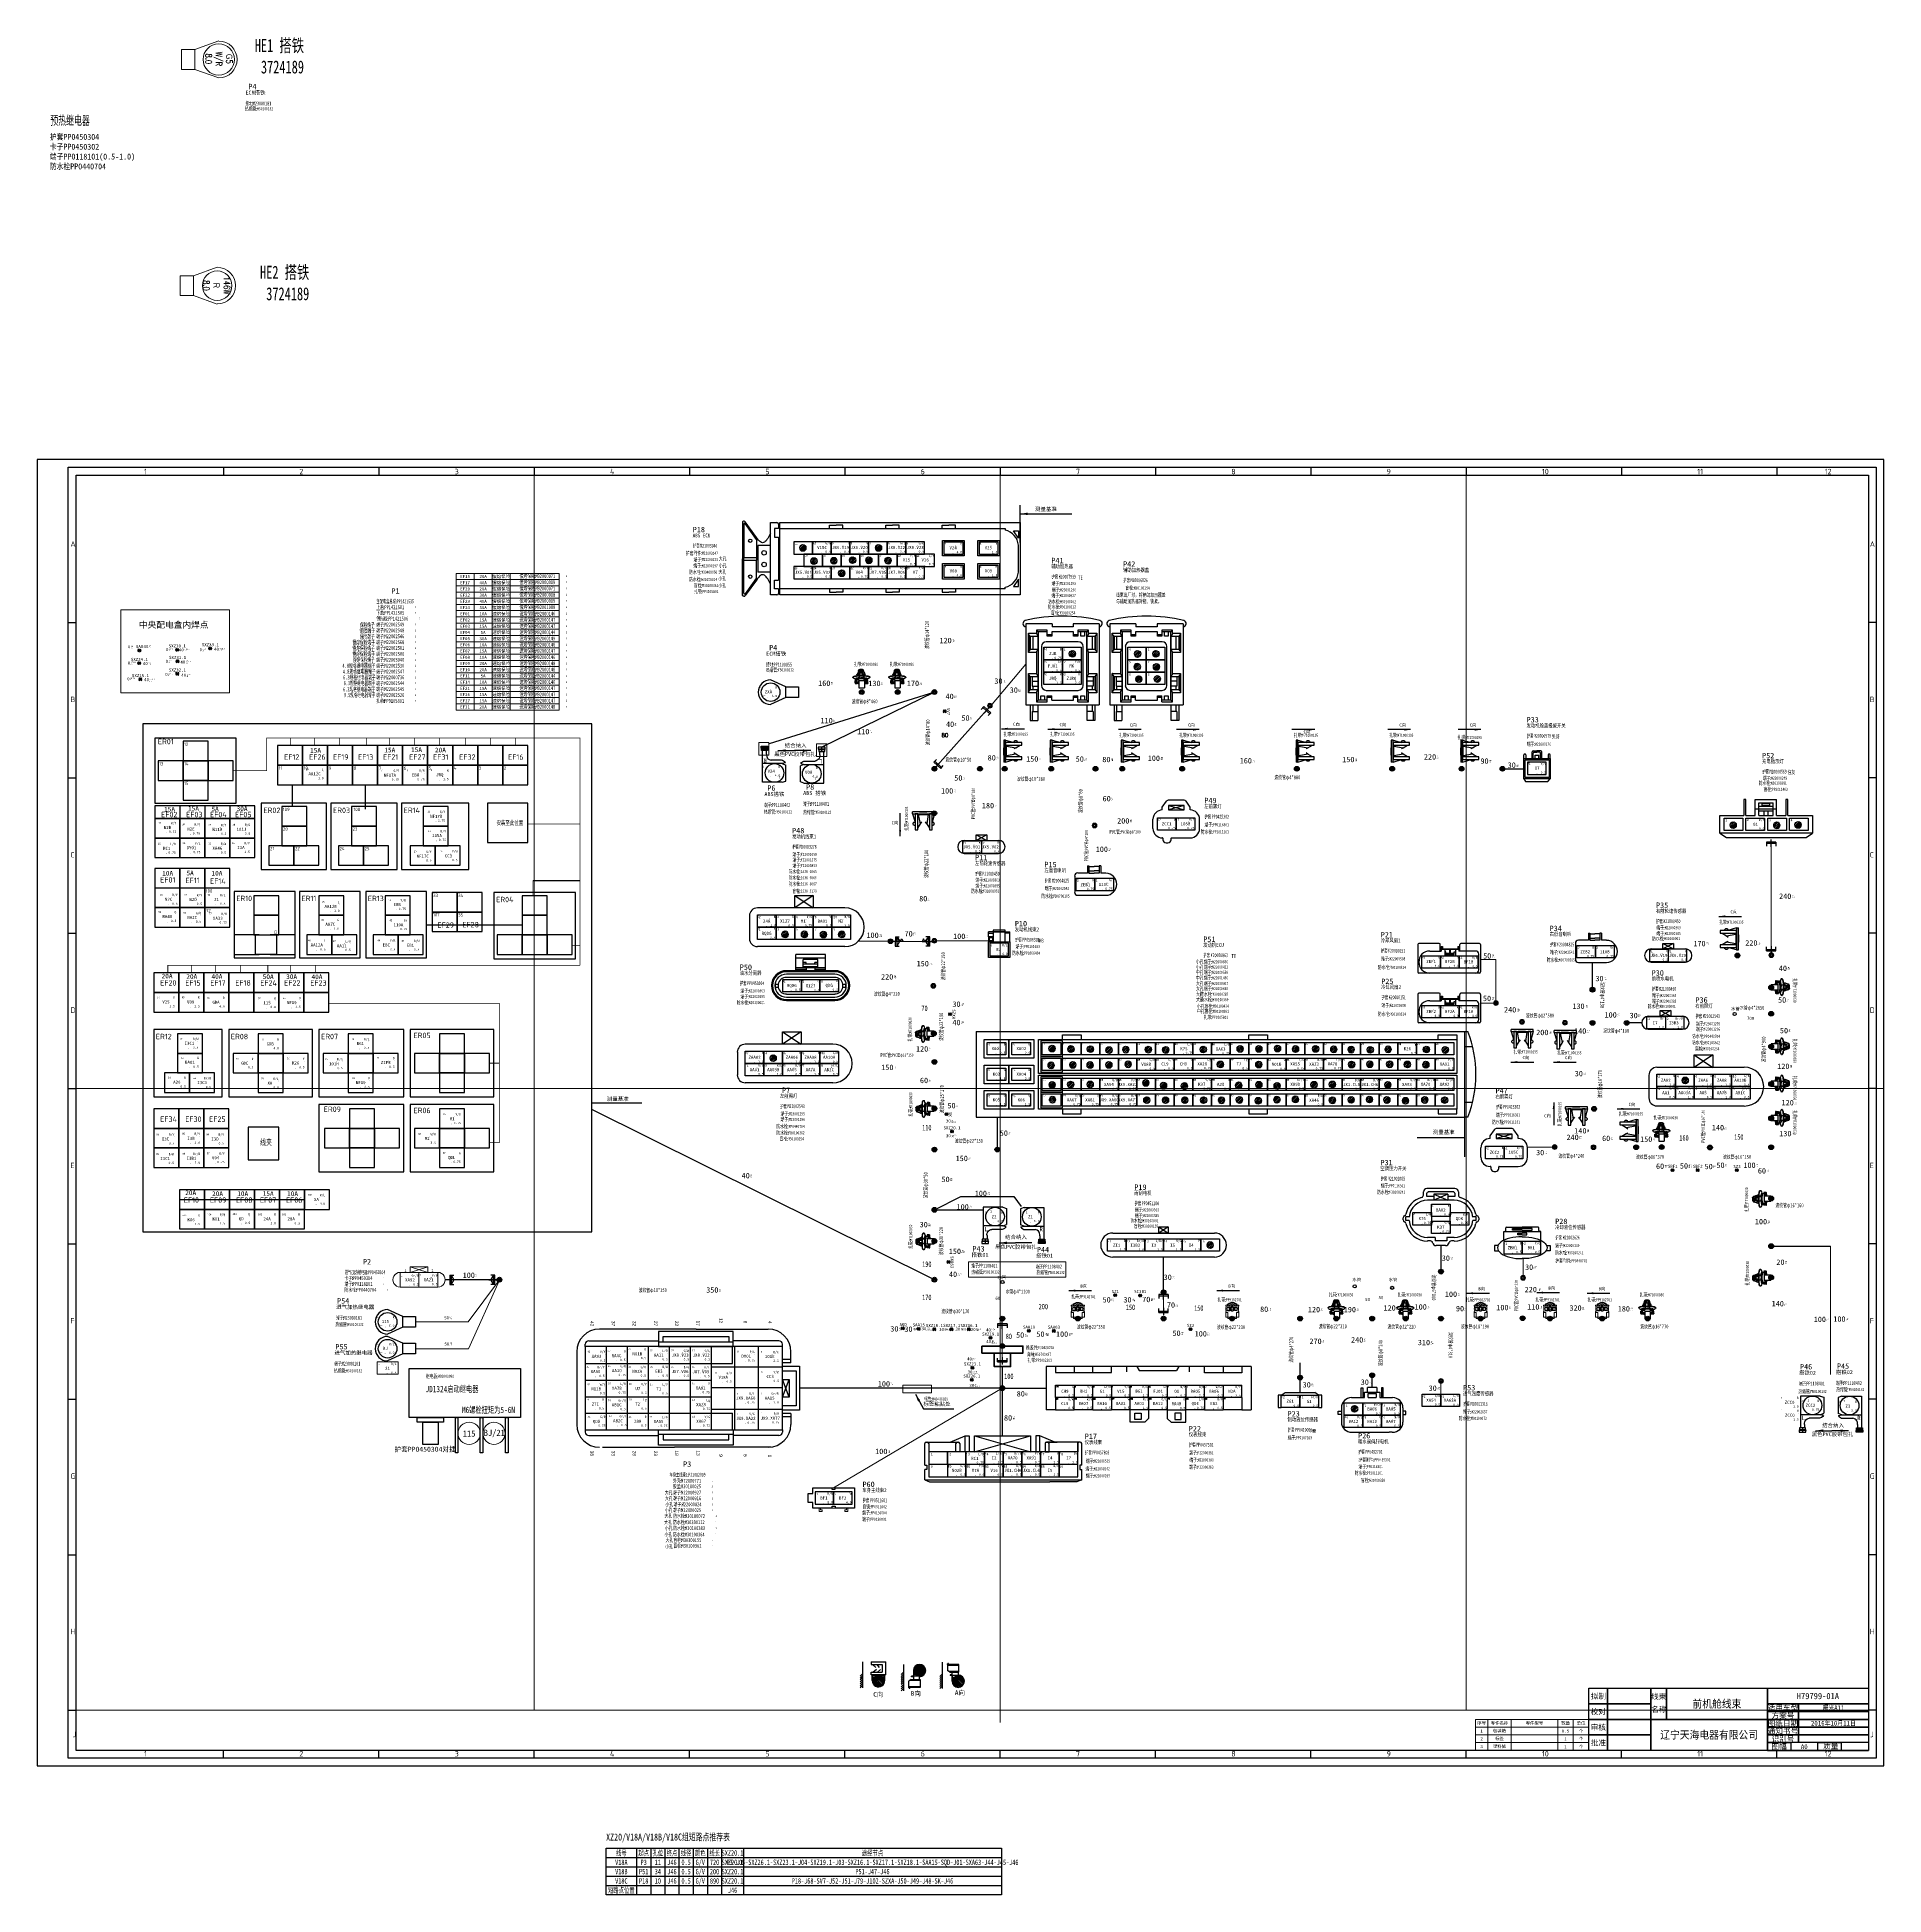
# Model space of a CAD drawing. Header units: millimetres. Extents: x -2653 to 6698, y -4403 to -42.
# Drawn here: x -185 to 1004, y -1261 to -65 of the extents above; entities that cross this region are included whole.
import ezdxf
from ezdxf.enums import TextEntityAlignment as Align

# ---------------------------------------------------------------- set-up
doc = ezdxf.new("R2010")
doc.units = ezdxf.units.MM
doc.header["$MEASUREMENT"] = 0
doc.linetypes.add('ACAD_ISO02W100', pattern=[15, 12, -3])
for name, color, linetype in [('01', 7, 'Continuous'), ('03', 3, 'Continuous'), ('21', 7, 'Continuous'), ('4', 4, 'Continuous'), ('DIM', 6, 'Continuous'), ('raw-data', 1, 'Continuous'), ('图层1', 172, 'Continuous'), ('文字', 3, 'Continuous'), ('短路点', 4, 'Continuous'), ('短路点-E1', 53, 'Continuous'), ('短路点-短路线号', 2, 'Continuous'), ('管-供应商', 43, 'Continuous'), ('管-内径', 2, 'Continuous'), ('管-名称', 59, 'Continuous'), ('管-外径', 6, 'Continuous'), ('管-编码', 58, 'Continuous'), ('节点长度', 1, 'Continuous'), ('节点长度-L', 32, 'Continuous'), ('虚拟连接器-功能', 63, 'Continuous'), ('虚拟连接器-名称', 53, 'Continuous'), ('虚拟连接器-编码', 52, 'Continuous'), ('轮廓线', 7, 'Continuous'), ('连接器-供应商', 43, 'Continuous'), ('连接器-功能', 63, 'Continuous'), ('连接器-名称', 53, 'Continuous'), ('连接器-编码', 52, 'Continuous'), ('连接器护套图层', 7, 'Continuous'), ('附件-供应商', 43, 'Continuous'), ('附件-名称', 53, 'Continuous'), ('附件-数量', 21, 'Continuous'), ('附件-编码', 52, 'Continuous')]:
    doc.layers.add(name, color=color, linetype=linetype)
doc.layers.add('0Filament', color=7, linetype='Continuous', lineweight=20)
for name, color, linetype, plot in [('供方编码', 51, 'Continuous', False), ('备注', 4, 'Continuous', False), ('短路点-不打印', 10, 'Continuous', False), ('管-ID', 7, 'Continuous', False), ('管-L', 38, 'Continuous', False), ('管-不打印', 2, 'Continuous', False), ('管-位置', 18, 'Continuous', False), ('管-单位', 2, 'Continuous', False), ('管-工位', 4, 'Continuous', False), ('管-开口', 64, 'Continuous', False), ('管-数量', 6, 'Continuous', False), ('管-类别', 56, 'Continuous', False), ('管-规格', 56, 'Continuous', False), ('管-重叠值', 49, 'Continuous', False), ('管-颜色', 14, 'Continuous', False), ('节点长度-E1', 53, 'Continuous', False), ('节点长度-E2', 53, 'Continuous', False), ('节点长度-不打印', 14, 'Continuous', False), ('虚拟连接器-不打印', 1, 'Continuous', False), ('虚拟连接器-位置', 12, 'Continuous', False), ('虚拟连接器-数量', 4, 'Continuous', False), ('连接器-不打印', 1, 'Continuous', False), ('连接器-位置', 12, 'Continuous', False), ('附件-不打印', 2, 'Continuous', False), ('隐藏-剥皮长度', 2, 'Continuous', False), ('隐藏-加余量', 1, 'Continuous', False), ('隐藏-备注', 1, 'Continuous', False), ('隐藏-孔位', 1, 'Continuous', False), ('隐藏-对应端子', 2, 'Continuous', False), ('隐藏-短路点信息', 4, 'Continuous', False), ('隐藏-节点长度辅助', 202, 'Continuous', False), ('隐藏-规格', 1, 'Continuous', False), ('隐藏-辅助信息', 3, 'Continuous', False), ('隐藏-防水栓', 2, 'Continuous', False)]:
    doc.layers.add(name, color=color, linetype=linetype, plot=plot)
doc.styles.add('4eff5b8b_GB2312_Style', font='', dxfattribs={"height": 2.5})
doc.styles.add('CL', font='', dxfattribs={"height": 2})
doc.styles.add('GBHZ', font='gbenor.shx', dxfattribs={"bigfont": 'gbcbig.shx'})
doc.styles.add('HZTXT', font='txt.shx', dxfattribs={"width": 0.7, "height": 2.5, "bigfont": 'HZTXT.shx'})
doc.styles.get("Standard").update_dxf_attribs({"font": 'txt', "bigfont": 'gbcbig.shx'})
doc.styles.add('TE', font='txt.shx', dxfattribs={"width": 0.8, "bigfont": 'HZTXT.SHX'})
doc.styles.add('华晨研发标注', font='arial.ttf', dxfattribs={"height": 3})
doc.styles.add('孔位号', font='', dxfattribs={"height": 1.5})
doc.styles.add('样式1.5', font='', dxfattribs={"height": 1.5})
doc.styles.add('灯泡', font='', dxfattribs={"width": 0.7})
doc.styles.add('辽宁天海', font='', dxfattribs={"width": 0.7})
doc.styles.get('4eff5b8b_GB2312_Style').set_extended_font_data('SimSun')
doc.styles.get('CL').set_extended_font_data('SimSun')
doc.styles.get('孔位号').set_extended_font_data('SimSun')
doc.styles.get('样式1.5').set_extended_font_data('SimSun')
doc.styles.get('灯泡').set_extended_font_data('NSimSun')
doc.styles.get('辽宁天海').set_extended_font_data('NSimSun')
doc.dimstyles.get("Standard").update_dxf_attribs({"dimtxt": 10, "dimasz": 0.18, "dimexe": 0.18, "dimexo": 0.0625, "dimgap": 0.09, "dimtad": 0, "dimtih": 1, "dimtoh": 1, "dimdec": 4, "dimzin": 0, "dimdsep": 46, "dimtxsty": 'Standard', "dimcen": 0.09, "dimadec": 0, "dimazin": 0, "dimtfac": 1, "dimtdec": 4, "dimtofl": 0, "dimtmove": 0, "dimatfit": 3, "dimfxl": 1, "dimtolj": 1, "dimtzin": 0, "dimarcsym": 0})
doc.dimstyles.new('中线标注', dxfattribs={"dimtxt": 2.5, "dimasz": 2, "dimexe": 1.25, "dimexo": 0.1, "dimtad": 0, "dimtoh": 1, "dimdec": 1, "dimdsep": 46, "dimtxsty": 'Standard', "dimcen": 3, "dimclre": 256, "dimclrt": 256, "dimadec": 0, "dimazin": 2, "dimtfac": 1, "dimtmove": 0, "dimatfit": 3, "dimfxl": 1, "dimarcsym": 0})

# ---------------------------------------------------------------- blocks, each defined once
blk = doc.blocks.new('电线2')
at = {"layer": '轮廓线', "color": 7, "style": 'CL', "flags": 4}
blk.add_attdef('线号', text='', height=2, dxfattribs=at).set_placement((0.1, 0), align=Align.MIDDLE_CENTER)
for tag, p in [('颜色', (5.9, 2.8)), ('线径', (5.9, -2.8))]:
    blk.add_attdef(tag, text='', height=1.5, dxfattribs=at).set_placement(p, align=Align.MIDDLE_RIGHT)
at = {"layer": '隐藏-剥皮长度', "color": 2, "style": 'CL', "width": 0.9, "flags": 4}
blk.add_attdef('剥皮', text='', height=0.1, dxfattribs=at).set_placement((5.7, 1.2), align=Align.MIDDLE_RIGHT)
at = {"layer": '隐藏-加余量', "color": 1, "style": 'CL', "width": 0.9, "flags": 4}
blk.add_attdef('加余量', text='', height=0.1, dxfattribs=at).set_placement((5.7, 1.4), align=Align.MIDDLE_RIGHT)
at = {"layer": '隐藏-备注', "color": 1, "style": 'CL', "width": 0.9, "flags": 5}
blk.add_attdef('备注', text='', height=0.1, dxfattribs=at).set_placement((3.7, -1.4), align=Align.MIDDLE_CENTER)
at = {"layer": '隐藏-孔位', "color": 6, "style": 'CL', "width": 0.9, "flags": 4}
blk.add_attdef('孔位', text='', height=1.2, dxfattribs=at).set_placement((-5.6, 2.9), align=Align.MIDDLE_LEFT)
at = {"layer": '隐藏-对应端子', "color": 2, "style": 'CL', "width": 0.9, "flags": 4}
blk.add_attdef('对应簧片', text='', height=0.1, dxfattribs=at).set_placement((2.1, 1.2), align=Align.MIDDLE_RIGHT)
at = {"layer": '隐藏-规格', "color": 1, "style": 'CL', "width": 0.9, "flags": 5}
blk.add_attdef('规格', text='', height=0.2, dxfattribs=at).set_placement((5.7, -1.4), align=Align.MIDDLE_RIGHT)
at = {"layer": '隐藏-辅助信息', "color": 3, "style": 'CL', "width": 0.9, "flags": 5}
for tag, p in [('供方编码', (3.7, 1.2)), ('编码', (3.7, 1.4))]:
    blk.add_attdef(tag, text='', height=0.1, dxfattribs=at).set_placement(p, align=Align.MIDDLE_CENTER)
at = {"layer": '隐藏-辅助信息', "color": 2, "style": 'CL', "width": 0.9, "flags": 5}
for tag, p in [('辅助', (3.7, 1.5)), ('标识管', (3.7, -1.1))]:
    blk.add_attdef(tag, text='', height=0.1, dxfattribs=at).set_placement(p, align=Align.MIDDLE_CENTER)
at = {"layer": '隐藏-辅助信息', "color": 4, "style": 'CL', "width": 0.9, "flags": 4}
blk.add_attdef('位置', text='', height=0.3, dxfattribs=at).set_placement((-0.1, -3.5), align=Align.MIDDLE_CENTER)
at = {"layer": '隐藏-辅助信息', "color": 3, "style": 'CL', "width": 0.9, "flags": 5}
for tag, p in [('线种', (2.1, -1.3)), ('工位', (2.1, -1.4))]:
    blk.add_attdef(tag, text='', height=0.1, dxfattribs=at).set_placement(p, align=Align.MIDDLE_RIGHT)
at = {"layer": '隐藏-辅助信息', "color": 1, "style": 'CL', "width": 0.9, "flags": 5}
blk.add_attdef('选项', text='', height=0.1, dxfattribs=at).set_placement((3.7, -1.3), align=Align.MIDDLE_CENTER)
at = {"layer": '隐藏-防水栓', "color": 2, "style": 'CL', "width": 0.9, "flags": 4}
blk.add_attdef('防水栓', text='', height=0.1, dxfattribs=at).set_placement((2.1, 1.4), align=Align.MIDDLE_RIGHT)
blk = doc.blocks.new('连接器')
at = {"layer": '文字', "style": 'CL'}
blk.add_text(':', height=2.5, dxfattribs=at).set_placement((-3.9, -4.4), align=Align.MIDDLE_CENTER)
at = {"layer": '连接器-不打印', "color": 3, "style": 'CL', "width": 0.6, "flags": 5}
for tag, p in [('工位', (-7.2, -5.8)), ('规格', (-2.9, -5.8))]:
    blk.add_attdef(tag, text='', height=0.2, dxfattribs=at).set_placement(p, align=Align.MIDDLE_LEFT)
at = {"layer": '连接器-不打印', "color": 1, "style": 'CL', "width": 0.6, "flags": 5}
for tag, p in [('选项', (-7.2, -6.1)), ('备注', (-2.9, -6.1))]:
    blk.add_attdef(tag, text='', height=0.2, dxfattribs=at).set_placement(p, align=Align.MIDDLE_LEFT)
at = {"layer": '连接器-不打印', "color": 2, "style": 'CL', "width": 0.6, "flags": 5}
for tag, p in [('供方编码', (-7.2, -6.3)), ('数量', (-5.1, -5.8))]:
    blk.add_attdef(tag, text='', height=0.2, dxfattribs=at).set_placement(p, align=Align.MIDDLE_LEFT)
at = {"layer": '连接器-不打印', "color": 1, "style": 'CL', "width": 0.6, "flags": 1}
for tag, p in [('加余量', (-5, -6.1)), ('单位', (-5, -6.3)), ('自带线', (-2.8, -6.3))]:
    blk.add_attdef(tag, text='', height=0.2, dxfattribs=at).set_placement(p, align=Align.MIDDLE_CENTER)
at = {"layer": '连接器-位置', "color": 1, "style": 'CL', "flags": 4}
blk.add_attdef('位置', text='', height=3.5, dxfattribs=at).set_placement((-4.4, 2.4), align=Align.MIDDLE_CENTER)
at = {"layer": '连接器-供应商', "color": 3, "style": 'CL', "width": 0.6, "flags": 4}
blk.add_attdef('供应商', text='', height=2.5, dxfattribs=at).set_placement((-16.8, -4.4), align=Align.MIDDLE_RIGHT)
at = {"layer": '连接器-功能', "color": 3, "style": 'CL', "width": 0.8, "flags": 4}
blk.add_attdef('功能', text='', height=2.5, dxfattribs=at).set_placement((-4.3, -1.3), align=Align.MIDDLE_CENTER)
at = {"layer": '连接器-名称', "color": 3, "style": 'CL', "width": 0.6, "flags": 4}
blk.add_attdef('名称', text='', height=2.5, dxfattribs=at).set_placement((-4.1, -4.4), align=Align.MIDDLE_RIGHT)
at = {"layer": '连接器-编码', "color": 2, "style": 'CL', "width": 0.6, "flags": 4}
blk.add_attdef('编码', text='', height=2.5, dxfattribs=at).set_placement((-3.7, -4.4), align=Align.MIDDLE_LEFT)
blk = doc.blocks.new('936201-1')
for p, q in [((4.6, 15.1), (4.6, 28.9)), ((5.6, 29.9), (7.2, 29.9)), ((7.2, 29.9), (25.3, 29.9)), ((7.2, 28.9), (7.2, 23.6)), ((21, 29.9), (30.7, 33.9)), ((24.7, 23.6), (24.7, 28.9)), ((25.7, 29.9), (26.2, 29.9)), ((27.2, 28.9), (27.2, 23.6)), ((30.7, 23.6), (30.7, 33.9)), ((30.7, 33.9), (33.2, 33.9)), ((33.2, 33.9), (33.2, 23.6)), ((36.7, 23.6), (36.7, 34)), ((36.7, 34), (72.7, 34)), ((36.7, 23.6), (72.7, 34)), ((36.7, 34), (72.7, 23.6)), ((73, 23.6), (73, 34)), ((78.7, 33.9), (76.1, 33.9)), ((76.1, 33.9), (76.1, 23.6)), ((78.7, 23.6), (78.7, 33.9)), ((88.3, 29.9), (78.7, 33.9)), ((82.1, 28.9), (82.1, 23.6)), ((82.1, 28.9), (82.1, 23.6)), ((103.2, 29.9), (83, 29.9)), ((83, 29.9), (89.9, 29.9)), ((83.7, 29.9), (83.1, 29.9)), ((83.7, 29.9), (83.1, 29.9)), ((84.7, 23.6), (84.7, 28.9)), ((84.7, 23.6), (84.7, 28.9)), ((104.7, 29.9), (103.2, 29.9)), ((103.2, 15.6), (103.2, 29.9)), ((103.2, 28.9), (103.2, 23.6)), ((105.7, 15.1), (105.7, 28.9)), ((4.6, 15.1), (6, 15.1)), ((6, 12.3), (4.6, 12.3)), ((4.6, 5.5), (4.6, 12.3)), ((6, 15.1), (6, 12.3)), ((19.2, 23.6), (7.2, 23.6)), ((7.2, 23.6), (7.2, 15.6)), ((7.2, 15.6), (103.2, 15.6)), ((7.2, 15.6), (7.2, 7.6)), ((19.2, 15.6), (19.2, 23.6)), ((19.2, 23.6), (19.2, 7.6)), ((36.7, 23.6), (19.2, 23.6)), ((36.5, 23.6), (24.5, 23.6)), ((27.2, 23.6), (24.7, 23.6)), ((29.8, 23.6), (27.2, 23.6)), ((31.2, 15.6), (31.2, 23.6)), ((31.2, 23.6), (31.2, 15.6)), ((31.2, 15.6), (31.2, 7.6)), ((31.2, 7.6), (31.2, 15.6)), ((103.2, 23.6), (31.3, 23.6)), ((48.5, 23.6), (36.5, 23.6)), ((43.2, 23.6), (43.2, 15.6)), ((43.2, 15.6), (43.2, 23.6)), ((43.2, 7.6), (43.2, 15.6)), ((43.2, 15.6), (43.2, 7.6)), ((60.5, 23.6), (48.5, 23.6)), ((55.2, 15.6), (55.2, 23.6)), ((55.2, 23.6), (55.2, 15.6)), ((55.2, 15.6), (55.2, 7.6)), ((55.2, 7.6), (55.2, 15.6)), ((67.2, 23.6), (67.2, 15.6)), ((67.2, 15.6), (67.2, 23.6)), ((67.2, 7.6), (67.2, 15.6)), ((67.2, 15.6), (67.2, 7.6)), ((84.7, 23.6), (72.7, 23.6)), ((79.2, 23.6), (79.2, 15.6)), ((79.2, 15.6), (79.2, 23.6)), ((79.2, 7.6), (79.2, 15.6)), ((79.2, 15.6), (79.2, 7.6)), ((82.1, 23.6), (84.7, 23.6)), ((82.1, 23.6), (84.7, 23.6)), ((91.2, 15.6), (91.2, 23.6)), ((91.2, 23.6), (91.2, 15.6)), ((91.2, 15.6), (91.2, 7.6)), ((91.2, 7.6), (91.2, 15.6)), ((103.2, 15.6), (103.2, 23.6)), ((103.2, 7.6), (103.2, 15.6)), ((103.2, 7.6), (103.2, 15.6)), ((104.4, 15.1), (104.4, 12.3)), ((105.7, 15.1), (104.4, 15.1)), ((104.4, 12.3), (105.7, 12.3)), ((105.7, 5.5), (105.7, 12.3)), ((4.6, 5.5), (7.7, 4.2)), ((4.6, 5.5), (105.7, 5.5)), ((7.2, 7.6), (19.2, 7.6)), ((7.7, 4.2), (85.2, 4.2)), ((19.2, 7.6), (31.2, 7.6)), ((31.2, 7.6), (43.2, 7.6)), ((43.2, 7.6), (55.2, 7.6)), ((55.2, 7.6), (67.2, 7.6)), ((67.2, 7.6), (79.2, 7.6)), ((79.2, 7.6), (91.2, 7.6)), ((102.6, 4.2), (85.2, 4.2)), ((91.2, 7.6), (103.2, 7.6)), ((105.7, 5.5), (102.6, 4.2))]:
    blk.add_line(p, q)
for centre, major_axis, start_param, end_param in [((5.6, 28.9), (-0.707, 0.707), -0.785398, 0.785398), ((6.2, 28.9), (0.707, 0.707), 5.497787, 7.068583), ((25.7, 28.9), (-0.707, 0.707), -0.785398, 0.785398), ((26.2, 28.9), (0.707, 0.707), 5.497787, 7.068583), ((83.1, 28.9), (-0.707, 0.707), -0.785398, 0.785398), ((83.7, 28.9), (0.707, 0.707), 5.497787, 7.068583), ((104.2, 28.9), (-0.707, 0.707), -0.785398, 0.785398), ((104.7, 28.9), (0.707, 0.707), 5.497787, 7.068583)]:
    blk.add_ellipse(centre, major_axis=major_axis, ratio=1, start_param=start_param, end_param=end_param)
at = {"layer": '连接器护套图层', "style": '样式1.5'}
for s, p in [('9', (8.5, 13.4)), ('1', (8.6, 21.4)), ('10', (19.5, 13.4)), ('2', (20.5, 21.4)), ('11', (31.6, 13.4)), ('3', (32.5, 21.4)), ('12', (43.5, 13.4)), ('4', (44.5, 21.4)), ('13', (55.5, 13.4)), ('5', (56.5, 21.4)), ('14', (67.4, 13.4)), ('6', (68.5, 21.4)), ('15', (79.5, 13.4)), ('7', (80.5, 21.4)), ('16', (91.4, 13.4)), ('8', (92.5, 21.4))]:
    blk.add_text(s, height=1.5, dxfattribs=at).set_placement(p)
blk = doc.blocks.new('附件')
at = {"layer": '文字', "color": 3, "style": 'CL'}
blk.add_text(':', height=2.5, dxfattribs=at).set_placement((-3.8, -0.4), align=Align.MIDDLE_CENTER)
at = {"layer": '附件-不打印', "color": 3, "style": 'CL', "width": 0.7, "flags": 5}
for tag, p in [('供方编码', (-8.5, -1.6)), ('范围', (-8.5, -1.3)), ('工位', (-6.9, -1.3)), ('位置', (-5.3, -1.3))]:
    blk.add_attdef(tag, text='', height=0.2, dxfattribs=at).set_placement(p, align=Align.MIDDLE_CENTER)
at = {"layer": '附件-不打印', "color": 1, "style": 'CL'}
for tag, width, flags, p in [('选项', 0.7, 13, (-6.9, -1.6)), ('备注', 0.7, 5, (-5.3, -1.6)), ('单位', 0.6, 1, (-3.7, -1.3)), ('规格', 0.7, 5, (-3.7, -1.6))]:
    blk.add_attdef(tag, text='', height=0.2, dxfattribs=dict(at, width=width, flags=flags)).set_placement(p, align=Align.MIDDLE_CENTER)
at = {"layer": '附件-供应商', "color": 3, "style": 'CL', "width": 0.7, "flags": 8}
blk.add_attdef('供应商', text='', height=2.5, dxfattribs=at).set_placement((-13.4, -0.4), align=Align.MIDDLE_RIGHT)
at = {"layer": '附件-名称', "color": 3, "style": 'CL', "width": 0.7, "flags": 4}
blk.add_attdef('名称', text='', height=2.5, dxfattribs=at).set_placement((-3.9, -0.4), align=Align.MIDDLE_RIGHT)
at = {"layer": '附件-数量', "color": 2, "style": 'CL', "width": 0.7, "flags": 2}
blk.add_attdef('*', text='', height=1, dxfattribs=at).set_placement((15.7, -0.4), align=Align.MIDDLE_CENTER)
at = {"layer": '附件-数量', "color": 2, "style": 'CL', "width": 0.7, "flags": 4}
blk.add_attdef('数量', text='', height=1.2, dxfattribs=at).set_placement((16.1, -0.4), align=Align.MIDDLE_LEFT)
at = {"layer": '附件-编码', "color": 2, "style": 'CL', "width": 0.7, "flags": 4}
blk.add_attdef('编码', text='', height=2.5, dxfattribs=at).set_placement((-3.7, -0.4), align=Align.MIDDLE_LEFT)
blk = doc.blocks.new('936131-1')
for p, q in [((703.7, 829), (694.2, 829)), ((694.2, 829), (694.2, 821)), ((701.3, 827.1), (697.3, 827.1)), ((697.3, 827.1), (697.3, 823.1)), ((701.3, 823.1), (701.3, 827.1)), ((706.2, 826.5), (703.7, 829)), ((706.2, 805), (706.2, 826.5)), ((718.2, 826.5), (720.7, 829)), ((718.2, 821), (718.2, 826.5)), ((720.7, 829), (730.2, 829)), ((723.1, 827.1), (727.1, 827.1)), ((723.1, 823.1), (723.1, 827.1)), ((727.1, 827.1), (727.1, 823.1)), ((730.2, 829), (730.2, 805)), ((658.2, 821), (652.2, 821)), ((652.2, 793), (652.2, 821)), ((658.2, 821), (670.2, 821)), ((658.2, 813), (658.2, 821)), ((670.2, 805), (670.2, 821)), ((682.2, 821), (670.2, 821)), ((682.2, 813), (682.2, 821)), ((682.2, 821), (694.2, 821)), ((694.2, 821), (694.2, 813)), ((706.2, 821), (694.2, 821)), ((697.3, 823.1), (701.3, 823.1)), ((706.2, 821), (718.2, 821)), ((718.2, 813), (718.2, 821)), ((718.2, 813), (718.2, 821)), ((718.2, 813), (718.2, 821)), ((718.2, 813), (718.2, 821)), ((718.2, 813), (718.2, 821)), ((718.2, 813), (718.2, 821)), ((718.2, 821), (730.2, 821)), ((718.2, 813), (718.2, 821)), ((727.1, 823.1), (723.1, 823.1)), ((730.2, 821), (742.2, 821)), ((754.2, 821), (742.2, 821)), ((742.2, 805), (742.2, 821)), ((754.2, 821), (766.2, 821)), ((754.2, 821), (754.2, 805)), ((766.2, 821), (766.2, 813)), ((778.2, 821), (766.2, 821)), ((778.2, 821), (784.2, 821)), ((778.2, 813), (778.2, 821)), ((778.2, 813), (778.2, 821)), ((784.2, 793), (784.2, 821)), ((658.2, 813), (658.2, 805)), ((658.2, 813), (658.2, 805)), ((658.2, 813), (778.2, 813)), ((778.2, 805), (658.2, 805)), ((670.2, 805), (670.2, 813)), ((682.2, 813), (682.2, 805)), ((694.2, 805), (694.2, 813)), ((718.2, 813), (718.2, 805)), ((718.2, 813), (718.2, 805)), ((718.2, 813), (718.2, 805)), ((742.2, 805), (742.2, 813)), ((766.2, 805), (766.2, 813)), ((778.2, 813), (778.2, 805)), ((778.2, 813), (778.2, 805)), ((652.2, 793), (784.2, 793)), ((658.2, 793), (658.2, 797.1)), ((658.2, 797.1), (682.2, 797.1)), ((670.2, 793), (670.2, 797.1)), ((682.2, 797.1), (682.2, 793)), ((692.2, 793.1), (692.2, 796.6)), ((698.7, 793), (700.2, 795.6)), ((724.2, 795.6), (700.2, 795.6)), ((725.7, 793), (724.2, 795.6)), ((732.2, 796.5), (732.2, 793)), ((778.2, 796.9), (742.2, 796.9)), ((742.2, 796.9), (742.2, 793)), ((754.2, 796.9), (754.2, 793)), ((766.2, 793), (766.2, 796.9)), ((778.2, 793), (778.2, 796.9))]:
    blk.add_line(p, q)
at = {"char_height": 0.8, "attachment_point": 1, "rotation": 180}
for s, insert, width in [('11', (669.9, 813.4), 1.673), ('12', (682, 813.4), 1.673), ('13', (694, 813.4), 2.008), ('14', (705.9, 813.2), 1.673), ('15', (717.8, 813.4), 1.673), ('16', (729.8, 813.4), 2.677), ('17', (741.7, 813.4), 2.008), ('18', (753.8, 813.5), 2.008), ('19', (765.8, 813.2), 2.51), ('20', (777.9, 813.4), 1.339), ('{\\fSimSun|b0|i0|c134|p2;1}', (669.8, 805.5), 1.136), ('{\\fSimSun|b0|i0|c134|p2;2}', (681.9, 805.5), 3.031), ('{\\fSimSun|b0|i0|c134|p2;3}', (693.8, 805.7), 3.22), ('{\\fSimSun|b0|i0|c134|p2;4}', (705.9, 805.5), 2.51), ('5', (717.8, 805.7), 1.506), ('6', (729.8, 805.5), 2.342), ('7', (741.9, 805.5), 2.175), ('8', (753.8, 805.5), 2.342), ('9', (765.8, 805.5), 0.837), ('10', (777.7, 805.3), 1.506)]:
    blk.add_mtext(s, dxfattribs=dict(at, insert=insert, width=width))
blk = doc.blocks.new('493577-1（出线）')
for p, q in [((132.8, 148.8), (144.8, 140.8)), ((144.8, 148.8), (132.8, 140.8)), ((103.7, 135.7), (103.7, 121.1)), ((165.1, 140.8), (108.8, 140.8)), ((165.1, 115.9), (108.8, 115.9))]:
    blk.add_line(p, q)
for points in [[(132.8, 148.8), (144.8, 148.8), (144.8, 140.8), (132.8, 140.8)], [(108.8, 136.4), (120.8, 136.4), (120.8, 128.4), (108.8, 128.4)], [(120.8, 136.4), (132.8, 136.4), (132.8, 128.4), (120.8, 128.4)], [(132.8, 136.4), (144.8, 136.4), (144.8, 128.4), (132.8, 128.4)], [(144.8, 136.4), (156.8, 136.4), (156.8, 128.4), (144.8, 128.4)], [(156.8, 136.4), (168.8, 136.4), (168.8, 128.4), (156.8, 128.4)], [(108.8, 128.4), (120.8, 128.4), (120.8, 120.4), (108.8, 120.4)], [(120.8, 128.4), (132.8, 128.4), (132.8, 120.4), (120.8, 120.4)], [(132.8, 128.4), (144.8, 128.4), (144.8, 120.4), (132.8, 120.4)], [(144.8, 128.4), (156.8, 128.4), (156.8, 120.4), (144.8, 120.4)], [(156.8, 128.4), (168.8, 128.4), (168.8, 120.4), (156.8, 120.4)]]:
    blk.add_lwpolyline(points, close=True)
at = {"color": 7, "linetype": 'Continuous'}
for centre, radius, start, end in [((108.8, 135.7), 5.12, 90, 180), ((165.1, 128.4), 12.5, 270, 90), ((108.8, 121.1), 5.12, 180, 270)]:
    blk.add_arc(centre, radius, start, end, dxfattribs=at)
at = {"char_height": 1.5, "width": 2.47, "attachment_point": 1}
for s, insert in [('{\\fSimSun|b0|i0|c134|p2;2}', (109.7, 135.7)), ('{\\fSimSun|b0|i0|c134|p2;4}', (121.7, 135.7)), ('{\\fSimSun|b0|i0|c134|p2;6}', (133.7, 135.7)), ('{\\fSimSun|b0|i0|c134|p2;8}', (145.7, 135.7)), ('{\\fSimSun|b0|i0|c134|p2;10}', (157.7, 135.7)), ('{\\fSimSun|b0|i0|c134|p2;1}', (109.7, 127.8)), ('{\\fSimSun|b0|i0|c134|p2;3}', (121.7, 127.8)), ('{\\fSimSun|b0|i0|c134|p2;5}', (133.7, 127.8)), ('{\\fSimSun|b0|i0|c134|p2;7}', (145.7, 127.8)), ('{\\fSimSun|b0|i0|c134|p2;9}', (157.7, 127.8))]:
    blk.add_mtext(s, dxfattribs=dict(at, insert=insert))
blk = doc.blocks.new('282080-1')
for p, q in [((102.1, 119.7), (124.2, 119.7)), ((109.7, 123.3), (116.6, 119.7)), ((116.6, 123.3), (109.7, 119.7)), ((102.1, 111.3), (124.2, 111.3))]:
    blk.add_line(p, q)
for points in [[(109.7, 123.3), (116.6, 123.3), (116.6, 119.7), (109.7, 119.7)], [(101.2, 119.5), (113.2, 119.5), (113.2, 111.5), (101.2, 111.5)], [(125.2, 119.5), (113.2, 119.5), (113.2, 111.5), (125.2, 111.5)]]:
    blk.add_lwpolyline(points, close=True)
for centre, start, end in [((102.1, 115.5), 90, 270), ((124.2, 115.5), 270, 90)]:
    blk.add_arc(centre, 4.2, start, end)
at = {"char_height": 1.5, "width": 2.333, "attachment_point": 1}
for s, insert in [('{\\fSimSun|b0|i0|c134|p2;1}', (102, 118.8)), ('{\\fSimSun|b0|i0|c134|p2;2}', (114, 118.8))]:
    blk.add_mtext(s, dxfattribs=dict(at, insert=insert))
blk = doc.blocks.new('1J0 973 772（出线）')
for p, q in [((934, 1231.8), (934.9, 1231.8)), ((934, 1231.8), (934, 1227.2)), ((934.9, 1231.8), (934.9, 1227.2)), ((942.5, 1231.8), (941.5, 1231.8)), ((941.5, 1231.8), (941.5, 1227.2)), ((942.5, 1231.8), (942.5, 1227.2)), ((925.7, 1225.2), (925.7, 1214.9)), ((925.7, 1225.2), (925.7, 1225.2)), ((934, 1227.2), (927.7, 1227.2)), ((934.9, 1231.4), (938.2, 1231.4)), ((934.9, 1228.6), (938.2, 1228.6)), ((934.9, 1227.2), (938.2, 1227.2)), ((941.5, 1231.4), (938.2, 1231.4)), ((941.5, 1228.6), (938.2, 1228.6)), ((941.5, 1227.2), (938.2, 1227.2)), ((945.8, 1227.2), (942.5, 1227.2)), ((925.7, 1214.9), (925.7, 1214.9)), ((927.7, 1212.9), (945.8, 1212.9))]:
    blk.add_line(p, q)
for points in [[(926.7, 1223.8), (938.7, 1223.8), (938.7, 1215.8), (926.7, 1215.8)], [(938.7, 1223.8), (950.7, 1223.8), (950.7, 1215.8), (938.7, 1215.8)]]:
    blk.add_lwpolyline(points, close=True)
for centre, radius, start, end in [((927.7, 1225.2), 2.04, 90, 180), ((945.6, 1220), 7.14, 271.1581, 88.8419), ((927.7, 1214.9), 2.04, 180, 270)]:
    blk.add_arc(centre, radius, start, end)
at = {"char_height": 1.5, "width": 4.048, "attachment_point": 3}
for s, insert in [('{\\fSimSun|b0|i0|c134|p2;2}', (928.4, 1223.2)), ('{\\fSimSun|b0|i0|c134|p2;1}', (940.4, 1223.2))]:
    blk.add_mtext(s, dxfattribs=dict(at, insert=insert))
blk = doc.blocks.new('282090-1（出线）')
for p, q in [((137.4, 119.7), (143.4, 115.7)), ((143.4, 119.7), (137.4, 115.7))]:
    blk.add_line(p, q)
at = {"color": 7, "linetype": 'Continuous'}
for p, q in [((107.7, 115.7), (173.1, 115.7)), ((173.1, 100.3), (107.7, 100.3))]:
    blk.add_line(p, q, dxfattribs=at)
for points in [[(137.4, 119.7), (143.4, 119.7), (143.4, 115.7), (137.4, 115.7)], [(104.4, 112), (116.4, 112), (116.4, 104), (104.4, 104)], [(116.4, 112), (128.4, 112), (128.4, 104), (116.4, 104)], [(128.4, 112), (140.4, 112), (140.4, 104), (128.4, 104)], [(140.4, 112), (152.4, 112), (152.4, 104), (140.4, 104)], [(152.4, 112), (164.4, 112), (164.4, 104), (152.4, 104)], [(164.4, 112), (176.4, 112), (176.4, 104), (164.4, 104)]]:
    blk.add_lwpolyline(points, close=True)
for centre, start, end in [((107.7, 108), 90, 270), ((173.1, 108), 270, 90)]:
    blk.add_arc(centre, 7.74, start, end, dxfattribs=at)
at = {"char_height": 1.5, "width": 2.438, "attachment_point": 1}
for s, insert in [('{\\fSimSun|b0|i0|c134|p2;1}', (105.7, 111.2)), ('{\\fSimSun|b0|i0|c134|p2;2}', (117.7, 111.2)), ('{\\fSimSun|b0|i0|c134|p2;3}', (129.7, 111.2)), ('{\\fSimSun|b0|i0|c134|p2;4}', (141.7, 111.2)), ('{\\fSimSun|b0|i0|c134|p2;5}', (153.7, 111.2)), ('{\\fSimSun|b0|i0|c134|p2;6}', (165.7, 111.2))]:
    blk.add_mtext(s, dxfattribs=dict(at, insert=insert))
blk = doc.blocks.new('0410001（出线）')
for p, q in [((31.4, 15.1), (34, 16.8)), ((34, 16.8), (52.9, 16.8)), ((55.4, 15.1), (52.9, 16.8))]:
    blk.add_line(p, q)
for points in [[(31.4, 15.1), (29.3, 15.1), (29.3, 7.1), (31.4, 7.1)], [(31.4, 15.1), (43.4, 15.1), (43.4, 7.1), (31.4, 7.1)], [(43.4, 15.1), (55.4, 15.1), (55.4, 7.1), (43.4, 7.1)], [(57.5, 15.1), (55.4, 15.1), (55.4, 7.1), (57.5, 7.1)]]:
    blk.add_lwpolyline(points, close=True)
at = {"char_height": 1.5, "width": 3.169, "attachment_point": 1}
for s, insert in [('{\\fSimSun|b0|i0|c134|p2;2}', (32.5, 14.6)), ('{\\fSimSun|b0|i0|c134|p2;1}', (44.5, 14.6))]:
    blk.add_mtext(s, dxfattribs=dict(at, insert=insert))
blk = doc.blocks.new('DJ7061Y-2-21')
at = {"lineweight": -3}
for p, q in [((-1132.2, 6140.5), (-1132.2, 6146.8)), ((-1132.2, 6146.8), (-1131.2, 6146.8)), ((-1131.2, 6146.8), (-1131.2, 6140.5)), ((-1128.2, 6144), (-1128.2, 6147.1)), ((-1122.2, 6147.1), (-1128.2, 6147.1)), ((-1122.2, 6147.1), (-1122.2, 6144)), ((-1118.2, 6146.8), (-1119.2, 6146.8)), ((-1119.2, 6146.8), (-1119.2, 6140.5)), ((-1118.2, 6140.5), (-1118.2, 6146.8)), ((-1138.4, 6140.5), (-1130.2, 6140.5)), ((-1130.2, 6144), (-1120.2, 6144)), ((-1130.2, 6140.5), (-1130.2, 6144)), ((-1128.2, 6144), (-1122.2, 6144)), ((-1127.7, 6143.1), (-1122.7, 6143.1)), ((-1127.7, 6140.5), (-1127.7, 6143.1)), ((-1127.7, 6140.5), (-1122.7, 6140.5)), ((-1122.7, 6143.1), (-1122.7, 6140.5)), ((-1120.2, 6144), (-1120.2, 6140.5)), ((-1120.2, 6140.5), (-1112, 6140.5)), ((-1147, 6129.7), (-1147, 6131.7)), ((-1147, 6131.7), (-1145, 6131.7)), ((-1145, 6129.7), (-1147, 6129.7)), ((-1145, 6133.9), (-1145, 6124.7)), ((-1105.4, 6133.9), (-1105.4, 6124.7)), ((-1103.4, 6131.7), (-1105.4, 6131.7)), ((-1105.4, 6129.7), (-1103.4, 6129.7)), ((-1103.4, 6129.7), (-1103.4, 6131.7)), ((-1138.2, 6118.2), (-1137.2, 6118.2)), ((-1137.2, 6118.2), (-1136.2, 6118.2)), ((-1136.2, 6118.2), (-1114.2, 6118.2)), ((-1113.2, 6118.2), (-1114.2, 6118.2)), ((-1112.2, 6118.2), (-1113.2, 6118.2))]:
    blk.add_line(p, q, dxfattribs=at)
for points in [[(-1143.2, 6137.2), (-1131.2, 6137.2), (-1131.2, 6129.2), (-1143.2, 6129.2)], [(-1131.2, 6137.2), (-1119.2, 6137.2), (-1119.2, 6129.2), (-1131.2, 6129.2)], [(-1119.2, 6137.2), (-1107.2, 6137.2), (-1107.2, 6129.2), (-1119.2, 6129.2)], [(-1143.2, 6129.2), (-1131.2, 6129.2), (-1131.2, 6121.2), (-1143.2, 6121.2)], [(-1131.2, 6129.2), (-1119.2, 6129.2), (-1119.2, 6121.2), (-1131.2, 6121.2)], [(-1119.2, 6129.2), (-1107.2, 6129.2), (-1107.2, 6121.2), (-1119.2, 6121.2)]]:
    blk.add_lwpolyline(points, close=True, dxfattribs=at)
for centre, start, end in [((-1138.4, 6133.9), 90, 180), ((-1112, 6133.9), 0, 90), ((-1138.4, 6124.8), 180, 271.7365), ((-1112, 6124.8), 268.2635, 0)]:
    blk.add_arc(centre, 6.6, start, end, dxfattribs=at)
at = {"lineweight": -3, "char_height": 1.5, "width": 1.062, "attachment_point": 1, "style": '灯泡'}
for s, insert in [('1', (-1141.9, 6136)), ('2', (-1129.9, 6136)), ('3', (-1117.8, 6136)), ('4', (-1141.9, 6128.4)), ('5', (-1129.9, 6128.4)), ('6', (-1117.8, 6128.4))]:
    blk.add_mtext(s, dxfattribs=dict(at, insert=insert))
blk = doc.blocks.new('1J0 906 233（出线）')
for p, q in [((1113.8, 1376.4), (1113.8, 1358.8)), ((1127.6, 1377.1), (1114.5, 1377.1)), ((1128.3, 1372.3), (1128.3, 1376.4)), ((1128.8, 1375.3), (1128.8, 1372.3)), ((1128.8, 1375.3), (1129.6, 1375.3)), ((1129.6, 1375.3), (1129.6, 1373.8)), ((1139.5, 1375.3), (1140.3, 1375.3)), ((1139.5, 1375.3), (1139.5, 1373.8)), ((1140.3, 1375.3), (1140.3, 1372.3)), ((1140.8, 1372.3), (1140.8, 1376.4)), ((1153.5, 1377.1), (1141.5, 1377.1)), ((1154.2, 1376.4), (1154.2, 1358.8)), ((1121.5, 1372.3), (1128.8, 1372.3)), ((1128.8, 1373.8), (1140.3, 1373.8)), ((1129.2, 1373.4), (1139.9, 1373.4)), ((1131.1, 1373.4), (1131.1, 1369.3)), ((1131.9, 1371.7), (1131.1, 1371.7)), ((1131.1, 1369.3), (1138, 1369.3)), ((1131.9, 1370.1), (1131.9, 1371.7)), ((1131.9, 1370.9), (1134.2, 1370.9)), ((1131.9, 1370.1), (1137.2, 1370.1)), ((1134.2, 1373.4), (1134.2, 1370.1)), ((1134.9, 1370.1), (1134.9, 1373.4)), ((1134.9, 1370.9), (1137.2, 1370.9)), ((1137.2, 1370.1), (1137.2, 1371.7)), ((1137.2, 1371.7), (1138, 1371.7)), ((1138, 1373.4), (1138, 1369.3)), ((1151, 1372.3), (1140.3, 1372.3)), ((1153.1, 1360.2), (1153.1, 1370.2)), ((1153.5, 1358.1), (1114.5, 1358.1))]:
    blk.add_line(p, q)
for points in [[(1116.5, 1369.3), (1128.5, 1369.3), (1128.5, 1361.3), (1116.5, 1361.3)], [(1128.5, 1369.3), (1140.5, 1369.3), (1140.5, 1361.3), (1128.5, 1361.3)], [(1140.5, 1369.3), (1152.5, 1369.3), (1152.5, 1361.3), (1140.5, 1361.3)]]:
    blk.add_lwpolyline(points, close=True)
for centre, radius, start, end in [((1114.5, 1376.4), 0.7, 90, 180), ((1127.6, 1376.4), 0.7, 0, 90), ((1141.5, 1376.4), 0.7, 90, 180), ((1153.5, 1376.4), 0.7, 0, 90), ((1121.5, 1365.2), 7.07, 90, 270), ((1151, 1370.2), 2.1, 0, 90), ((1114.5, 1358.8), 0.7, 180, 270), ((1151, 1360.2), 2.1, 270, 0), ((1153.5, 1358.8), 0.7, 270, 0)]:
    blk.add_arc(centre, radius, start, end)
at = {"char_height": 1.5, "width": 1.598, "attachment_point": 1}
for s, insert in [('{\\fSimSun|b0|i0|c134|p2;3}', (1117.4, 1368.9)), ('{\\fSimSun|b0|i0|c134|p2;2}', (1129.4, 1368.9)), ('{\\fSimSun|b0|i0|c134|p2;1}', (1141.4, 1368.9))]:
    blk.add_mtext(s, dxfattribs=dict(at, insert=insert))
blk = doc.blocks.new('7283-1010')
for p, q in [((1074, 310), (1074, 312.2)), ((1074.6, 312.8), (1074.7, 312.8)), ((1075.3, 312.2), (1075.3, 310)), ((1079.3, 310), (1079.3, 314.3)), ((1079.9, 314.9), (1082.4, 314.9)), ((1080, 310), (1080, 313.4)), ((1080.6, 314), (1082.4, 314)), ((1081.2, 310), (1081.2, 312.1)), ((1081.2, 312.1), (1083.7, 312.1)), ((1085, 314.9), (1082.4, 314.9)), ((1084.2, 314), (1082.4, 314)), ((1083.7, 310), (1083.7, 312.1)), ((1084.8, 310), (1084.8, 313.4)), ((1085.6, 310), (1085.6, 314.3)), ((1089.6, 312.2), (1089.6, 310)), ((1090.3, 312.8), (1090.2, 312.8)), ((1090.9, 310), (1090.9, 312.2)), ((1090.9, 310), (1090.9, 296.8)), ((1074, 296.8), (1075, 295.2)), ((1075, 295.2), (1089.5, 295.2)), ((1089.5, 295.2), (1090.9, 296.8))]:
    blk.add_line(p, q)
blk.add_lwpolyline([(1090.9, 296.8), (1074, 296.8), (1074, 310), (1090.9, 310)])
for points in [[(1074.8, 309), (1090.3, 309), (1090.3, 297.7), (1074.8, 297.7)], [(1076.4, 299.6), (1088.4, 299.6), (1088.4, 307.6), (1076.4, 307.6)]]:
    blk.add_lwpolyline(points, close=True)
for centre, start, end in [((1074.6, 312.2), 90, 180), ((1074.7, 312.2), 0, 90), ((1079.9, 314.3), 90.001, 180.001), ((1080.6, 313.4), 90, 180), ((1084.2, 313.4), 0, 90), ((1085, 314.3), 359.999, 89.999), ((1090.2, 312.2), 90, 180), ((1090.3, 312.2), 0, 90)]:
    blk.add_arc(centre, 0.6, start, end)
at = {"insert": (1077.4, 307.3), "char_height": 1.5, "width": 3.047, "attachment_point": 1, "style": '灯泡'}
blk.add_mtext('1', dxfattribs=at)
blk = doc.blocks.new('1205 2641')
for p, q in [((920, 753.7), (920, 759.5)), ((920, 759.5), (920.8, 759.5)), ((920.8, 759.5), (943.2, 759.5)), ((921.3, 760), (921.3, 761.7)), ((921.8, 762.2), (932, 762.2)), ((942.2, 762.2), (932, 762.2)), ((942.7, 760), (942.7, 761.7)), ((944, 759.5), (943.2, 759.5)), ((944, 753.7), (944, 759.5)), ((916.4, 750.5), (914.1, 750.5)), ((914.1, 750.5), (914.1, 747.1)), ((914.1, 747.1), (916.6, 747.1)), ((949.9, 747.1), (947.3, 747.1)), ((947.6, 750.5), (949.9, 750.5)), ((949.9, 750.5), (949.9, 747.1))]:
    blk.add_line(p, q)
for points in [[(932, 760.3), (925.6, 760.3), (925.6, 761.4), (932, 761.4)], [(932, 757.2), (929, 757.2), (929, 758.3), (932, 758.3)], [(932, 760.3), (938.4, 760.3), (938.4, 761.4), (932, 761.4)], [(932, 757.2), (935, 757.2), (935, 758.3), (932, 758.3)]]:
    blk.add_lwpolyline(points)
for points in [[(920, 745.1), (932, 745.1), (932, 753.1), (920, 753.1)], [(932, 745.1), (944, 745.1), (944, 753.1), (932, 753.1)]]:
    blk.add_lwpolyline(points, close=True)
for centre, start, end in [((920.8, 760), 269.9889, 360), ((921.8, 761.7), 90, 180), ((942.2, 761.7), 360, 89.976), ((943.2, 760), 180, 269.976)]:
    blk.add_arc(centre, 0.5, start, end)
blk.add_ellipse((931.4, 749), major_axis=(15.4, 0), ratio=0.456614, start_param=1.536658, end_param=4.746619)
at = {"extrusion": (0, 0, -1)}
blk.add_ellipse((932.5, 749), major_axis=(-15.4, 0), ratio=0.456614, start_param=1.536658, end_param=4.746619, dxfattribs=at)
at = {"char_height": 1.5, "width": 2.88, "attachment_point": 1}
for s, insert in [('{\\f@SimSun|b0|i0|c134|p2;1}', (921.1, 752.3)), ('{\\f@SimSun|b0|i0|c134|p2;2}', (933.1, 752.5))]:
    blk.add_mtext(s, dxfattribs=dict(at, insert=insert))
blk = doc.blocks.new('DJ7042Y-2.2-21(灰)')
at = {"linetype": 'Continuous'}
for p, q in [((1306.9, 503.1), (1288.9, 503.1)), ((1286.6, 498.8), (1286.6, 500.9)), ((1288.9, 497.9), (1288.9, 500.1)), ((1293.4, 497.9), (1288.9, 497.9)), ((1306.4, 495.6), (1289.3, 495.6)), ((1306.1, 500.9), (1289.6, 500.9)), ((1293.4, 499.4), (1293.4, 495.6)), ((1302.4, 499.4), (1293.4, 499.4)), ((1293.4, 499.4), (1302.4, 495.6)), ((1302.4, 499.4), (1293.4, 495.6)), ((1302.4, 499.4), (1302.4, 495.6)), ((1306.9, 497.9), (1302.4, 497.9)), ((1306.9, 500.1), (1306.9, 497.9)), ((1309.1, 500.9), (1309.1, 498.8)), ((1273.5, 483), (1273.5, 484.2)), ((1275.4, 482.5), (1275.4, 484.8)), ((1277.4, 484.8), (1275.4, 484.8)), ((1277.4, 482.5), (1275.4, 482.5)), ((1320.3, 484.8), (1318.4, 484.8)), ((1320.3, 482.5), (1318.4, 482.5)), ((1320.3, 484.8), (1320.3, 482.5)), ((1322.2, 484.2), (1322.2, 483)), ((1294.1, 471.6), (1289.3, 471.6)), ((1291.1, 469.4), (1289.3, 469.4)), ((1294.1, 471.6), (1294.1, 469.4)), ((1301.6, 469.4), (1294.1, 469.4)), ((1301.6, 471.6), (1301.6, 469.4)), ((1306.4, 471.6), (1301.6, 471.6)), ((1306.4, 469.4), (1304.6, 469.4)), ((1300.9, 466.4), (1294.8, 466.4))]:
    blk.add_line(p, q, dxfattribs=at)
for centre, radius, start, end in [((1288.9, 500.9), 2.25, 90, 180), ((1306.9, 500.9), 2.25, 0, 90), ((1289.3, 483.6), 14.3, 105.4667, 167.626), ((1289.3, 483.6), 12, 90.0007, 174.619), ((1285.1, 498.8), 1.5, 285.4631, 0), ((1289.6, 500.1), 0.75, 90, 180), ((1306.1, 500.1), 0.75, 0, 90), ((1306.4, 483.6), 12, 5.3804, 89.9996), ((1310.6, 498.8), 1.5, 180, 254.5369), ((1306.4, 483.6), 14.3, 12.374, 74.5334), ((1275, 484.2), 1.5, 112.2067, 180), ((1275, 483), 1.5, 180, 247.7934), ((1273.9, 487), 1.5, 292.2066, 347.6297), ((1273.9, 480.3), 1.5, 12.3703, 67.7934), ((1289.3, 483.6), 14.3, 192.374, 270), ((1289.3, 483.6), 12, 185.3804, 269.9996), ((1306.4, 483.6), 12, 270, 354.6206), ((1306.4, 483.6), 14.3, 270, 347.626), ((1321.8, 487), 1.5, 192.3703, 247.7934), ((1321.8, 480.3), 1.5, 112.2067, 167.6297), ((1320.7, 484.2), 1.5, 0, 67.7934), ((1320.7, 483), 1.5, 292.2066, 0), ((1291.1, 467.9), 1.5, 11.5349, 90), ((1294.8, 468.6), 2.25, 191.5385, 270), ((1300.9, 468.6), 2.25, 270, 348.4615), ((1304.6, 467.9), 1.5, 90, 168.4651)]:
    blk.add_arc(centre, radius, start, end, dxfattribs=at)
at = {"layer": '轮廓线'}
for points in [[(1291.9, 493.1), (1303.9, 493.1), (1303.9, 485.1), (1291.9, 485.1)], [(1279.9, 487.6), (1291.9, 487.6), (1291.9, 479.6), (1279.9, 479.6)], [(1291.9, 482.1), (1303.9, 482.1), (1303.9, 474.1), (1291.9, 474.1)], [(1303.9, 487.6), (1315.9, 487.6), (1315.9, 479.6), (1303.9, 479.6)]]:
    blk.add_lwpolyline(points, close=True, dxfattribs=at)
at = {"color": 0, "linetype": 'ByBlock', "insert": (1305, 486.2), "char_height": 1.13, "width": 6.482, "attachment_point": 9, "style": '样式1.5'}
blk.add_mtext('3', dxfattribs=at)
at = {"layer": '连接器护套图层', "linetype": 'ByBlock', "char_height": 1.13, "width": 6.482, "attachment_point": 9, "style": '样式1.5'}
for s, insert in [('1', (1293, 491.7)), ('2', (1281.3, 486)), ('4', (1293, 480.7))]:
    blk.add_mtext(s, dxfattribs=dict(at, insert=insert))
blk = doc.blocks.new('分支点')
at = {"layer": '轮廓线'}
h = blk.add_hatch(color=1, dxfattribs=at)
edge = h.paths.add_edge_path()
edge.add_arc((0, 0), 1.54, 0, 360)
edge = h.paths.add_edge_path(flags=16)
edge.add_arc((0, 0), 0.56, 0, 360)
at = {"layer": '轮廓线', "color": 1, "linetype": 'ByBlock', "lineweight": -2}
for radius in [1.54, 0.56]:
    blk.add_circle((0, 0), radius, dxfattribs=at)
at = {"layer": '轮廓线', "color": 2, "style": 'CL', "width": 0.8}
blk.add_attdef('位置', text='', height=0.4, dxfattribs=at).set_placement((0, 0), align=Align.MIDDLE_CENTER)
at = {"layer": '隐藏-辅助信息', "color": 1, "style": 'CL', "width": 0.8, "flags": 13}
blk.add_attdef('选项', text='', height=0.1, dxfattribs=at).set_placement((0, -0.5), align=Align.MIDDLE_CENTER)
blk = doc.blocks.new('010016')
at = {"lineweight": 25}
blk.add_line((2045.6, 1138.1), (2047, 1138.1), dxfattribs=at)
at = {"color": 0}
for p, q in [((2044.9, 1134.7), (2044.9, 1130.2)), ((2044.9, 1130.2), (2048.4, 1130.2)), ((2048.4, 1134.7), (2048.4, 1130.2))]:
    blk.add_line(p, q, dxfattribs=at)
at = {"layer": '21', "color": 0, "linetype": 'Continuous'}
for p, q in [((2041, 1137), (2041.1, 1137.2)), ((2041, 1136.9), (2041, 1137)), ((2041, 1137), (2041, 1137)), ((2041.2, 1136.7), (2041, 1136.9)), ((2041.1, 1137.2), (2041.3, 1137.3)), ((2041.2, 1137.3), (2041.1, 1137.2)), ((2041.1, 1137.2), (2041.1, 1137.1)), ((2041.2, 1137.4), (2041.3, 1137.5)), ((2041.2, 1137.3), (2041.2, 1137.4)), ((2041.3, 1136.6), (2041.2, 1136.7)), ((2041.3, 1137.5), (2041.5, 1137.6)), ((2041.3, 1137.3), (2041.4, 1137.4)), ((2041.3, 1136.6), (2042, 1136.2)), ((2041.4, 1137.4), (2041.6, 1137.5)), ((2041.5, 1137.6), (2041.8, 1137.7)), ((2041.6, 1137.5), (2041.9, 1137.6)), ((2041.8, 1137.7), (2042, 1137.8)), ((2041.9, 1137.6), (2042.4, 1137.7)), ((2042, 1137.8), (2042.4, 1137.9)), ((2042, 1136.2), (2042.7, 1135.8)), ((2042.4, 1137.9), (2042.8, 1137.9)), ((2042.4, 1137.7), (2043, 1137.8)), ((2042.7, 1136.2), (2042.6, 1136.1)), ((2042.6, 1136.1), (2042.6, 1136)), ((2042.9, 1136.3), (2042.7, 1136.2)), ((2042.8, 1137.9), (2043.2, 1138)), ((2043.1, 1136.4), (2042.9, 1136.3)), ((2043, 1137.8), (2043.3, 1137.8)), ((2043.5, 1136.4), (2043.1, 1136.4)), ((2043.2, 1138), (2043.7, 1138)), ((2043.3, 1137.8), (2043.6, 1137.9)), ((2043.4, 1135.5), (2043.4, 1136.3)), ((2043.4, 1136.3), (2043.5, 1136.3)), ((2043.9, 1136.5), (2043.5, 1136.4)), ((2043.5, 1136.3), (2043.6, 1136.4)), ((2043.8, 1139), (2043.6, 1138.7)), ((2043.6, 1138.7), (2043.8, 1138.9)), ((2043.6, 1138.5), (2043.6, 1138.7)), ((2043.8, 1138.3), (2043.6, 1138.5)), ((2043.6, 1137.9), (2044, 1137.9)), ((2043.8, 1136.5), (2043.6, 1136.4)), ((2043.7, 1138.2), (2043.9, 1138.4)), ((2043.8, 1138.3), (2043.7, 1138.1)), ((2043.7, 1138), (2043.7, 1138.2)), ((2043.7, 1138), (2044.1, 1138.1)), ((2044.1, 1139.6), (2043.8, 1138.9)), ((2043.9, 1139.3), (2043.8, 1139)), ((2043.8, 1138.9), (2043.9, 1138.8)), ((2043.9, 1138.6), (2043.8, 1138.3)), ((2043.9, 1138.1), (2043.8, 1138)), ((2043.8, 1138), (2043.9, 1138.1)), ((2044.1, 1136.5), (2043.8, 1136.5)), ((2044, 1139.5), (2043.9, 1139.3)), ((2043.9, 1138.8), (2044.1, 1138.8)), ((2043.9, 1138.6), (2044, 1138.7)), ((2044, 1138.6), (2043.9, 1138.4)), ((2043.9, 1138.4), (2044, 1138.3)), ((2043.9, 1138.2), (2044, 1138.3)), ((2043.9, 1138.1), (2043.9, 1138.2)), ((2044, 1138.2), (2043.9, 1138.1)), ((2043.9, 1138.1), (2044, 1138.1)), ((2043.9, 1138.1), (2043.9, 1138.1)), ((2044.3, 1136.6), (2043.9, 1136.5)), ((2044.2, 1139.8), (2044, 1139.5)), ((2044, 1138.7), (2044.1, 1138.8)), ((2044.1, 1138.8), (2044, 1138.6)), ((2044, 1138.3), (2044, 1138.3)), ((2044, 1138.3), (2044, 1138.2)), ((2044, 1138.1), (2044.1, 1138.1)), ((2044, 1138), (2044.1, 1138)), ((2044, 1137.9), (2044.3, 1137.9)), ((2044.1, 1138), (2045.4, 1140.2)), ((2044.4, 1140.2), (2044.1, 1139.6)), ((2044.1, 1138.1), (2044.6, 1138.1)), ((2044.1, 1138), (2044.1, 1138.1)), ((2044.1, 1138), (2044.1, 1138.1)), ((2044.4, 1136.6), (2044.1, 1136.5)), ((2044.3, 1140.2), (2044.2, 1139.8)), ((2044.4, 1140.6), (2044.3, 1140.2)), ((2044.3, 1137.9), (2044.7, 1137.9)), ((2044.8, 1136.6), (2044.3, 1136.6)), ((2044.5, 1140.9), (2044.4, 1140.6)), ((2044.7, 1140.9), (2044.4, 1140.2)), ((2044.8, 1136.6), (2044.4, 1136.6)), ((2044.6, 1141.4), (2044.5, 1140.9)), ((2044.5, 1138.1), (2044.7, 1138.6)), ((2044.7, 1141.5), (2044.6, 1141.4)), ((2044.6, 1141.4), (2044.7, 1141.5)), ((2044.6, 1141.4), (2044.6, 1141.4)), ((2044.6, 1138.1), (2045.1, 1138.1)), ((2044.9, 1141.7), (2044.7, 1141.6)), ((2044.9, 1141.6), (2044.7, 1140.9)), ((2044.7, 1141.5), (2044.9, 1141.6)), ((2044.7, 1141.6), (2044.7, 1141.5)), ((2044.8, 1141.6), (2044.7, 1141.5)), ((2044.7, 1141.5), (2044.7, 1141.5)), ((2044.7, 1138.6), (2045.3, 1139.6)), ((2044.7, 1137.9), (2045.1, 1137.9)), ((2044.8, 1141.7), (2044.8, 1141.6)), ((2044.9, 1141.7), (2044.8, 1141.7)), ((2045.1, 1136.6), (2044.8, 1136.6)), ((2044.8, 1136.6), (2044.8, 1135.8)), ((2048.3, 1136.1), (2044.8, 1136.1)), ((2045, 1141.9), (2044.9, 1141.8)), ((2044.9, 1141.8), (2044.9, 1141.7)), ((2044.9, 1141.8), (2044.9, 1141.7)), ((2045, 1141.8), (2044.9, 1141.8)), ((2044.9, 1141.6), (2044.9, 1141.7)), ((2045.1, 1141.9), (2045, 1141.9)), ((2045.2, 1141.9), (2045, 1141.8)), ((2045.1, 1141.9), (2045.1, 1141.9)), ((2045.1, 1138.1), (2045.9, 1138.1)), ((2045.1, 1137.9), (2045.1, 1138.1)), ((2045.1, 1137.9), (2045.1, 1137.3)), ((2045.1, 1137.9), (2045.6, 1137.9)), ((2045.1, 1137.3), (2045.1, 1136.6)), ((2045.1, 1136.6), (2046.1, 1136.6)), ((2045.4, 1142), (2045.2, 1141.9)), ((2045.2, 1138.1), (2045.4, 1139.9)), ((2046.3, 1142), (2045.4, 1142)), ((2045.4, 1140.2), (2045.4, 1142)), ((2045.4, 1138.1), (2045.4, 1140.2)), ((2045.4, 1140.2), (2045.6, 1140.1)), ((2045.8, 1140.1), (2045.6, 1140.1)), ((2045.6, 1138.1), (2045.6, 1140.1)), ((2045.6, 1137.9), (2045.9, 1137.9)), ((2046.3, 1141.5), (2045.8, 1141.5)), ((2045.8, 1141.5), (2045.8, 1140.1)), ((2045.8, 1140.1), (2045.8, 1139.9)), ((2046.3, 1139.9), (2045.8, 1139.9)), ((2045.9, 1138.1), (2046.7, 1138.1)), ((2045.9, 1137.9), (2046.4, 1137.9)), ((2047.8, 1136.6), (2046.1, 1136.6)), ((2047.2, 1142), (2046.3, 1142)), ((2046.7, 1141.5), (2046.3, 1141.5)), ((2046.7, 1139.9), (2046.3, 1139.9)), ((2046.4, 1137.9), (2047.1, 1137.9)), ((2046.7, 1141.5), (2046.7, 1140.1)), ((2047, 1140.1), (2046.7, 1140.1)), ((2046.7, 1139.9), (2046.7, 1140.1)), ((2046.7, 1138.1), (2047.1, 1138.1)), ((2047, 1140.1), (2047.2, 1140.2)), ((2047, 1138.1), (2047, 1140.1)), ((2047.1, 1138.1), (2047.4, 1138.1)), ((2047.1, 1137.9), (2047.8, 1137.9)), ((2047.2, 1142), (2047.2, 1140.2)), ((2047.2, 1142), (2047.3, 1142)), ((2047.2, 1140.2), (2047.2, 1138.1)), ((2047.8, 1139.1), (2047.2, 1140.2)), ((2047.4, 1138.1), (2047.2, 1139.9)), ((2047.8, 1138.6), (2047.2, 1139.6)), ((2047.3, 1142), (2047.4, 1141.9)), ((2047.4, 1141.9), (2047.5, 1141.8)), ((2047.5, 1141.9), (2047.4, 1141.9)), ((2047.4, 1138.1), (2047.8, 1138.1)), ((2047.6, 1141.8), (2047.5, 1141.9)), ((2047.5, 1141.9), (2047.5, 1141.9)), ((2047.5, 1141.8), (2047.6, 1141.8)), ((2047.7, 1141.7), (2047.6, 1141.8)), ((2047.6, 1141.8), (2047.7, 1141.7)), ((2047.7, 1141.7), (2047.8, 1141.6)), ((2047.8, 1141.6), (2047.7, 1141.7)), ((2047.7, 1141.6), (2047.7, 1141.7)), ((2047.7, 1141.7), (2047.7, 1141.7)), ((2047.8, 1141.5), (2047.7, 1141.6)), ((2047.7, 1141.6), (2047.9, 1140.9)), ((2047.8, 1141.5), (2047.8, 1141.6)), ((2047.8, 1141.6), (2047.9, 1141.5)), ((2047.9, 1141.5), (2047.8, 1141.5)), ((2047.9, 1141.4), (2047.8, 1141.5)), ((2048.4, 1138), (2047.8, 1139.1)), ((2048.1, 1138.1), (2047.8, 1138.6)), ((2047.8, 1138.1), (2048.3, 1138.1)), ((2047.8, 1137.3), (2047.8, 1137.9)), ((2047.8, 1137.9), (2048, 1137.9)), ((2047.8, 1136.6), (2047.8, 1137.3)), ((2048, 1136.6), (2047.8, 1136.6)), ((2047.9, 1141.4), (2047.9, 1141.5)), ((2047.9, 1141.4), (2047.9, 1141.4)), ((2048, 1141), (2047.9, 1141.4)), ((2047.9, 1140.9), (2048.1, 1140.2)), ((2048.1, 1140.7), (2048, 1141)), ((2048, 1137.9), (2048.1, 1137.9)), ((2048.1, 1136.6), (2048, 1136.6)), ((2048.2, 1140.4), (2048.1, 1140.7)), ((2048.1, 1140.2), (2048.4, 1139.6)), ((2048.1, 1137.9), (2048.3, 1137.9)), ((2048.1, 1136.6), (2048.1, 1136.6)), ((2048.1, 1136.6), (2048.1, 1136.6)), ((2048.3, 1140.1), (2048.2, 1140.4)), ((2048.2, 1136.6), (2048.3, 1137.9)), ((2048.3, 1136.6), (2048.2, 1136.6)), ((2048.4, 1139.9), (2048.3, 1140.1)), ((2048.3, 1138.1), (2048.3, 1138.1)), ((2048.3, 1138.1), (2048.3, 1137.9)), ((2048.3, 1138.1), (2048.8, 1138.1)), ((2048.3, 1137.9), (2048.8, 1137.9)), ((2048.3, 1136.6), (2048.5, 1136.6)), ((2048.3, 1136.6), (2048.3, 1135.8)), ((2048.5, 1139.6), (2048.4, 1139.9)), ((2048.4, 1139.6), (2048.8, 1138.9)), ((2048.4, 1138), (2048.5, 1138.1)), ((2048.6, 1139.4), (2048.5, 1139.6)), ((2048.6, 1138.8), (2048.5, 1138.8)), ((2048.6, 1138.7), (2048.5, 1138.8)), ((2048.5, 1138.8), (2048.6, 1138.6)), ((2048.6, 1138.3), (2048.5, 1138.3)), ((2048.6, 1138.2), (2048.5, 1138.3)), ((2048.5, 1138.3), (2048.5, 1138.2)), ((2048.5, 1138.2), (2048.6, 1138.1)), ((2048.5, 1138), (2048.5, 1138.1)), ((2048.6, 1138.1), (2048.5, 1138.1)), ((2048.5, 1138.1), (2048.5, 1138.1)), ((2048.5, 1136.6), (2048.7, 1136.6)), ((2048.7, 1139.1), (2048.6, 1139.4)), ((2048.8, 1138.9), (2048.6, 1138.8)), ((2048.6, 1138.6), (2048.6, 1138.7)), ((2048.8, 1138.3), (2048.6, 1138.6)), ((2048.6, 1138.6), (2048.7, 1138.4)), ((2048.7, 1138.4), (2048.6, 1138.3)), ((2048.7, 1138.1), (2048.6, 1138.2)), ((2048.7, 1138.1), (2048.6, 1138.1)), ((2048.8, 1138.9), (2048.7, 1139.1)), ((2048.8, 1138.2), (2048.7, 1138.4)), ((2048.7, 1138), (2048.7, 1138.1)), ((2048.7, 1138), (2048.7, 1138.1)), ((2048.7, 1136.6), (2048.9, 1136.6)), ((2048.9, 1138.7), (2048.8, 1138.9)), ((2048.9, 1138.7), (2048.8, 1138.9)), ((2048.8, 1138.3), (2048.9, 1138.5)), ((2048.9, 1138.1), (2048.8, 1138.3)), ((2048.8, 1138), (2048.8, 1138.2)), ((2048.8, 1138.1), (2049.3, 1138)), ((2048.8, 1137.9), (2049.5, 1137.9)), ((2048.9, 1138.5), (2048.9, 1138.7)), ((2048.9, 1136.6), (2049.1, 1136.5)), ((2049.1, 1136.5), (2049.2, 1136.4)), ((2049.2, 1136.4), (2049.4, 1136.4)), ((2049.3, 1138), (2049.7, 1138)), ((2049.4, 1136.4), (2049.5, 1136.3)), ((2049.5, 1137.9), (2049.8, 1137.8)), ((2049.5, 1136.4), (2049.6, 1136.3)), ((2049.7, 1136.4), (2049.6, 1136.4)), ((2049.6, 1136.3), (2049.6, 1136.3)), ((2049.6, 1136.3), (2049.6, 1135.5)), ((2049.7, 1138), (2050.2, 1137.9)), ((2050, 1136.3), (2049.7, 1136.4)), ((2049.8, 1137.8), (2050.1, 1137.8)), ((2050.2, 1136.2), (2050, 1136.3)), ((2050.1, 1137.8), (2050.4, 1137.7)), ((2050.2, 1137.9), (2050.6, 1137.9)), ((2050.3, 1136.1), (2050.2, 1136.2)), ((2050.2, 1135.8), (2050.9, 1136.2)), ((2050.4, 1136), (2050.3, 1136.1)), ((2050.4, 1137.7), (2050.7, 1137.7)), ((2050.6, 1137.9), (2050.9, 1137.8)), ((2050.7, 1137.7), (2050.9, 1137.6)), ((2050.9, 1137.8), (2051.2, 1137.7)), ((2050.9, 1137.6), (2051.2, 1137.5)), ((2050.9, 1136.2), (2051.6, 1136.6)), ((2051.2, 1137.7), (2051.4, 1137.6)), ((2051.2, 1137.5), (2051.5, 1137.4)), ((2051.4, 1137.6), (2051.6, 1137.5)), ((2051.5, 1137.4), (2051.8, 1137.3)), ((2051.6, 1137.5), (2051.7, 1137.3)), ((2051.9, 1136.8), (2051.6, 1136.6)), ((2051.8, 1137.2), (2051.7, 1137.3)), ((2051.8, 1137.3), (2051.9, 1137.1)), ((2051.9, 1137.1), (2051.8, 1137.2)), ((2051.9, 1137.1), (2051.9, 1137)), ((2051.9, 1137), (2051.9, 1136.9)), ((2051.9, 1136.9), (2051.9, 1136.8)), ((2042.4, 1134.9), (2043.4, 1134.9)), ((2042.4, 1133.9), (2042.4, 1134.9)), ((2042.4, 1133.9), (2043.4, 1134.3)), ((2042.4, 1133.4), (2042.4, 1133.9)), ((2042.4, 1133.4), (2043.4, 1133.7)), ((2042.4, 1133.4), (2042.4, 1133.1)), ((2042.4, 1133.1), (2043.8, 1133.1)), ((2042.5, 1136), (2042.6, 1135.9)), ((2042.6, 1135.9), (2042.7, 1135.7)), ((2042.7, 1135.7), (2043, 1135.6)), ((2043, 1135.6), (2043.4, 1135.5)), ((2043.5, 1135.6), (2043.4, 1135.5)), ((2043.4, 1135.4), (2043.4, 1135.5)), ((2043.4, 1135.4), (2044.8, 1135.4)), ((2043.4, 1134.2), (2043.4, 1135.4)), ((2043.4, 1133.9), (2043.4, 1134.2)), ((2043.4, 1133.9), (2043.8, 1133.9)), ((2043.4, 1133.9), (2043.4, 1133.7)), ((2043.7, 1135.7), (2043.5, 1135.6)), ((2044, 1135.8), (2043.7, 1135.7)), ((2043.8, 1133.9), (2043.9, 1133.9)), ((2043.8, 1133.1), (2043.8, 1133.9)), ((2044.1, 1133.1), (2043.8, 1133.1)), ((2043.9, 1134), (2044, 1134.1)), ((2043.9, 1133.9), (2043.9, 1134)), ((2043.9, 1134), (2043.9, 1134)), ((2043.9, 1133.9), (2043.9, 1133.9)), ((2044.4, 1135.8), (2044, 1135.8)), ((2044.9, 1134.1), (2044, 1134.1)), ((2044, 1134.1), (2044.1, 1134)), ((2044.1, 1134), (2044.3, 1133.8)), ((2044.3, 1132.9), (2044.1, 1133.1)), ((2044.3, 1132.9), (2044.3, 1133.8)), ((2044.3, 1133.8), (2044.9, 1133.8)), ((2044.3, 1132.9), (2044.9, 1132.9)), ((2044.8, 1135.8), (2044.4, 1135.8)), ((2044.8, 1135.8), (2044.7, 1136)), ((2044.8, 1135.4), (2044.8, 1135.8)), ((2048.4, 1134.7), (2044.9, 1134.7)), ((2048.7, 1135.8), (2048.3, 1135.8)), ((2048.3, 1135.4), (2048.3, 1135.8)), ((2048.3, 1135.4), (2049.6, 1135.4)), ((2048.4, 1134.2), (2049.6, 1134.2)), ((2049.1, 1134.1), (2048.4, 1134.1)), ((2048.4, 1133.8), (2048.8, 1133.8)), ((2048.4, 1132.9), (2048.8, 1132.9)), ((2049.1, 1135.8), (2048.7, 1135.8)), ((2048.8, 1133.8), (2048.9, 1134)), ((2048.8, 1132.9), (2048.8, 1133.8)), ((2048.9, 1133), (2048.8, 1132.9)), ((2048.9, 1134), (2049.1, 1134.1)), ((2049.2, 1133.1), (2048.9, 1133)), ((2049.4, 1135.7), (2049.1, 1135.8)), ((2049.1, 1134.1), (2049.1, 1134)), ((2049.1, 1134), (2049.2, 1133.9)), ((2049.2, 1133.9), (2049.2, 1133.1)), ((2049.2, 1133.9), (2049.2, 1133.9)), ((2049.2, 1133.9), (2049.6, 1133.9)), ((2049.2, 1133.9), (2049.2, 1133.9)), ((2049.2, 1133.1), (2050.6, 1133.1)), ((2049.6, 1135.6), (2049.4, 1135.7)), ((2049.6, 1135.6), (2049.9, 1135.7)), ((2049.6, 1135.5), (2049.6, 1135.6)), ((2049.6, 1135.4), (2049.6, 1135.5)), ((2049.6, 1134.2), (2049.6, 1135.4)), ((2050.6, 1134.9), (2049.6, 1134.9)), ((2050.6, 1133.9), (2049.6, 1134.3)), ((2049.6, 1133.9), (2049.6, 1134.2)), ((2049.6, 1133.9), (2049.6, 1133.7)), ((2050.6, 1133.4), (2049.6, 1133.7)), ((2049.9, 1135.7), (2050.2, 1135.8)), ((2050.2, 1135.8), (2050.3, 1135.9)), ((2050.3, 1135.9), (2050.4, 1136)), ((2050.6, 1133.9), (2050.6, 1134.9)), ((2050.6, 1133.4), (2050.6, 1133.9)), ((2050.6, 1133.4), (2050.6, 1133.1))]:
    blk.add_line(p, q, dxfattribs=at)
blk = doc.blocks.new('9818107')
at = {"color": 0, "linetype": 'Continuous'}
for p, q in [((48.8, 26.2), (38.3, 26.2)), ((38.3, 26.2), (38.3, 24.4)), ((38.3, 24.4), (48.8, 24.4)), ((39.5, 24.4), (42.3, 22.7)), ((41.2, 26.6), (41.3, 26.9)), ((41.2, 26.3), (41.2, 26.6)), ((41.3, 26.9), (41.5, 27.1)), ((41.5, 27.1), (41.7, 27.3)), ((41.7, 27.3), (42, 27.4)), ((42, 27.4), (42.3, 27.4)), ((42.3, 27.4), (42.6, 27.4)), ((42.3, 22.7), (48.3, 23.9)), ((42.6, 27.4), (42.9, 27.3)), ((42.9, 27.3), (43.1, 27.1)), ((43.1, 27.1), (43.3, 26.9)), ((48.8, 27.9), (43.3, 26.2)), ((43.3, 26.9), (43.4, 26.6)), ((43.4, 26.6), (43.4, 26.3)), ((48.3, 23.9), (48.3, 17.7)), ((48.8, 27.9), (48.8, 13.7)), ((48.8, 24.4), (48.8, 26.2)), ((48.8, 24.4), (48.8, 24.4)), ((50, 13.7), (50, 27.9)), ((48.8, 16.9), (38.3, 16.9)), ((38.3, 16.9), (38.3, 15.2)), ((38.3, 15.2), (48.8, 15.2)), ((42.3, 18.7), (39.5, 16.9)), ((41.2, 14.8), (41.2, 15.1)), ((41.3, 14.5), (41.2, 14.8)), ((41.5, 14.3), (41.3, 14.5)), ((41.7, 14.1), (41.5, 14.3)), ((42, 14), (41.7, 14.1)), ((42.3, 13.9), (42, 14)), ((42.3, 22.7), (43.5, 21.9)), ((42.3, 18.7), (43.5, 19.4)), ((48.3, 17.7), (42.3, 18.7)), ((42.6, 14), (42.3, 13.9)), ((42.9, 14.1), (42.6, 14)), ((43.1, 14.3), (42.9, 14.1)), ((43.3, 14.5), (43.1, 14.3)), ((48.8, 13.7), (43.3, 15.2)), ((43.4, 14.8), (43.3, 14.5)), ((43.4, 15.1), (43.4, 14.8)), ((48.8, 15.2), (48.8, 16.9)), ((48.8, 15.2), (48.8, 15.2)), ((48.8, 13.7), (50, 13.7)), ((50, 23.4), (50, 18.7)), ((50, 13.7), (50, 13.7))]:
    blk.add_line(p, q, dxfattribs=at)
at = {"color": 0}
blk.add_line((48.8, 27.9), (50, 27.9), dxfattribs=at)
blk = doc.blocks.new('9818106')
at = {"rotation": 180}
blk.add_blockref('9818107', (857.8, -198.7), dxfattribs=at)
blk = doc.blocks.new('YD318-9048')
at = {"color": 7, "lineweight": 35}
for points in [[(2202.6, 395.7), (2229, 395.7), (2229, 391.2), (2202.6, 391.2)], [(2210.5, 391.2), (2221, 391.2), (2221, 382.5), (2210.5, 382.5)]]:
    blk.add_lwpolyline(points, close=True, dxfattribs=at)
blk = doc.blocks.new('9818721')
at = {"rotation": 180}
blk.add_blockref('9818107', (1103.2, 520), dxfattribs=at)
blk = doc.blocks.new('虚拟连接器')
at = {"layer": '文字', "style": 'CL'}
blk.add_text(':', height=2.5, dxfattribs=at).set_placement((-4, -3.8), align=Align.MIDDLE_CENTER)
at = {"layer": '虚拟连接器-不打印', "color": 1, "style": 'CL', "width": 0.6, "flags": 5}
blk.add_attdef('备注', (4.9, 5.8), '', height=1, dxfattribs=at)
at = {"layer": '虚拟连接器-不打印', "color": 3, "style": 'CL', "width": 0.65, "flags": 5}
blk.add_attdef('供应商', text='', height=2.5, dxfattribs=at).set_placement((-14.3, -3.8), align=Align.MIDDLE_RIGHT)
at = {"layer": '虚拟连接器-不打印', "color": 3, "style": 'CL', "width": 0.6, "flags": 5}
for tag, p in [('范围', (-5.2, -0.3)), ('供方编码', (-5.2, -0.5)), ('供方零件号', (-5.2, -0.8)), ('工位', (-3.8, -0.3)), ('规格', (-1.2, -0.3))]:
    blk.add_attdef(tag, text='', height=0.2, dxfattribs=at).set_placement(p, align=Align.MIDDLE_LEFT)
at = {"layer": '虚拟连接器-不打印', "color": 1, "style": 'CL', "width": 0.6, "flags": 5}
blk.add_attdef('选项', text='', height=0.2, dxfattribs=at).set_placement((-3.8, -0.5), align=Align.MIDDLE_LEFT)
blk.add_attdef('加余量', text='', height=0.2, dxfattribs=at).set_placement((-2.1, -0.3), align=Align.MIDDLE_RIGHT)
at = {"layer": '虚拟连接器-不打印', "color": 1, "style": 'CL', "width": 0.6, "flags": 1}
blk.add_attdef('单位', text='', height=0.2, dxfattribs=at).set_placement((-2.4, -0.5), align=Align.MIDDLE_CENTER)
at = {"layer": '虚拟连接器-位置', "color": 1, "style": 'CL', "flags": 4}
blk.add_attdef('位置', text='', height=3.5, dxfattribs=at).set_placement((-4.1, 7.1), align=Align.MIDDLE_CENTER)
at = {"layer": '虚拟连接器-功能', "color": 3, "style": 'CL', "flags": 4}
blk.add_attdef('功能', text='', height=2.5, dxfattribs=at).set_placement((-8.6, 3.2), align=Align.MIDDLE_LEFT)
at = {"layer": '虚拟连接器-功能', "color": 3, "style": '灯泡', "width": 0.7, "flags": 12}
blk.add_attdef('ENGLISH', text='', height=2.5, dxfattribs=at).set_placement((-8.6, -0.2), align=Align.MIDDLE_LEFT)
at = {"layer": '虚拟连接器-名称', "color": 3, "style": 'CL', "width": 0.65, "flags": 4}
blk.add_attdef('名称', text='', height=2.5, dxfattribs=at).set_placement((-4.1, -3.8), align=Align.MIDDLE_RIGHT)
at = {"layer": '虚拟连接器-数量', "color": 2, "style": 'CL', "width": 0.8, "flags": 5}
blk.add_attdef('数量', (2.6, 5.9), '', height=1, dxfattribs=at)
at = {"layer": '虚拟连接器-编码', "color": 2, "style": 'CL', "width": 0.65, "flags": 4}
blk.add_attdef('编码', text='', height=2.5, dxfattribs=at).set_placement((-3.9, -3.8), align=Align.MIDDLE_LEFT)
blk = doc.blocks.new('DJ431-10E')
at = {"color": 7, "lineweight": -3, "ltscale": 0.180937}
blk.add_line((874.3, 391), (869.8, 400.9), dxfattribs=at)
at = {"color": 7, "lineweight": -3, "ltscale": 0.180938}
blk.add_line((881.2, 391), (885.6, 400.9), dxfattribs=at)
at = {"color": 7, "lineweight": -3, "ltscale": 0.131999}
for p, q in [((874.3, 383), (874.3, 391)), ((881.2, 391), (881.2, 383))]:
    blk.add_line(p, q, dxfattribs=at)
at = {"color": 7, "lineweight": -3, "ltscale": 0.1155}
for p, q in [((874.3, 391), (881.2, 391)), ((881.2, 383), (874.3, 383))]:
    blk.add_line(p, q, dxfattribs=at)
blk.add_circle((877.7, 400.9), 6)
at = {"color": 7, "lineweight": -3}
blk.add_arc((877.7, 400.9), 7.92, 0, 180, dxfattribs=at)
at = {"lineweight": -3, "insert": (874.7, 405.7), "char_height": 1.5, "width": 1.941, "attachment_point": 1, "style": 'CL'}
blk.add_mtext('1', dxfattribs=at)
blk = doc.blocks.new('ZDS143X5')
at = {"color": 7, "lineweight": 0, "ltscale": 0.05}
for p, q in [((952.7, 664.6), (951.8, 664.6)), ((951.8, 664.6), (952.7, 664.6)), ((951.8, 664.6), (952.7, 664.6)), ((951.8, 664.6), (952.7, 664.6)), ((959.2, 664.6), (960.2, 664.6)), ((959.2, 664.6), (960.2, 664.6)), ((959.2, 664.6), (960.2, 664.6)), ((960.2, 664.6), (959.2, 664.6))]:
    blk.add_line(p, q, dxfattribs=at)
at = {"color": 7, "lineweight": 0, "ltscale": 0.0375}
for p, q in [((951.8, 663.9), (951.8, 664.6)), ((951.8, 663.9), (951.8, 664.6)), ((951.8, 663.9), (951.8, 664.6)), ((951.8, 659.9), (951.8, 660.6)), ((951.8, 660.6), (951.8, 659.9)), ((951.8, 660.6), (951.8, 659.9)), ((951.8, 659.9), (951.8, 660.6)), ((951.8, 659.9), (951.8, 660.6)), ((951.8, 659.9), (951.8, 660.6)), ((960.2, 664.6), (960.2, 663.9)), ((960.2, 664.6), (960.2, 663.9)), ((960.2, 664.6), (960.2, 663.9)), ((960.2, 660.6), (960.2, 659.9)), ((960.2, 659.9), (960.2, 660.6)), ((960.2, 660.6), (960.2, 659.9)), ((960.2, 659.9), (960.2, 660.6)), ((960.2, 660.6), (960.2, 659.9))]:
    blk.add_line(p, q, dxfattribs=at)
at = {"color": 7, "lineweight": 0, "ltscale": 0.037491}
blk.add_line((951.8, 663.9), (951.8, 664.6), dxfattribs=at)
at = {"color": 7, "lineweight": 0, "ltscale": 0.037502}
blk.add_line((951.8, 664.6), (951.8, 663.9), dxfattribs=at)
blk.add_line((951.8, 664.6), (951.8, 663.9), dxfattribs=at)
at = {"color": 7, "lineweight": 0, "ltscale": 0.045113}
for p, q in [((951.8, 664.6), (952.6, 664.6)), ((959.3, 664.6), (960.2, 664.6))]:
    blk.add_line(p, q, dxfattribs=at)
at = {"color": 7, "lineweight": 0, "ltscale": 0.023988}
for p, q in [((952.2, 663.9), (951.8, 663.9)), ((951.8, 663.9), (952.2, 663.9))]:
    blk.add_line(p, q, dxfattribs=at)
at = {"color": 7, "lineweight": 0, "ltscale": 0.023991}
for p, q in [((952.2, 663.9), (951.8, 663.9)), ((952.2, 663.9), (951.8, 663.9)), ((952.2, 663.9), (951.8, 663.9)), ((951.8, 660.6), (952.2, 660.6)), ((951.8, 660.6), (952.2, 660.6)), ((951.8, 660.6), (952.2, 660.6)), ((952.2, 660.6), (951.8, 660.6)), ((960.2, 663.9), (959.7, 663.9)), ((960.2, 663.9), (959.7, 663.9)), ((960.2, 663.9), (959.7, 663.9)), ((959.7, 660.6), (960.2, 660.6)), ((959.7, 660.6), (960.2, 660.6)), ((959.7, 660.6), (960.2, 660.6))]:
    blk.add_line(p, q, dxfattribs=at)
at = {"color": 7, "lineweight": 0, "ltscale": 0.023994}
blk.add_line((951.8, 660.6), (952.2, 660.6), dxfattribs=at)
at = {"color": 7, "lineweight": 0, "ltscale": 0.075}
for p, q in [((953.2, 659.9), (951.8, 659.9)), ((953.2, 659.9), (951.8, 659.9)), ((953.2, 659.9), (951.8, 659.9)), ((953.2, 659.9), (951.8, 659.9)), ((954.3, 661.5), (954.3, 663)), ((954.3, 663), (954.3, 661.5)), ((954.3, 661.5), (954.3, 663)), ((954.3, 663), (954.3, 661.5)), ((957.7, 663), (957.7, 661.5)), ((957.7, 663), (957.7, 661.5)), ((960.2, 659.9), (958.7, 659.9)), ((960.2, 659.9), (958.7, 659.9)), ((960.2, 659.9), (958.7, 659.9)), ((960.2, 659.9), (958.7, 659.9)), ((951.8, 657), (953.2, 657))]:
    blk.add_line(p, q, dxfattribs=at)
at = {"color": 7, "lineweight": 0, "ltscale": 0.152501}
for p, q in [((951.8, 659.9), (951.8, 657)), ((951.8, 659.9), (951.8, 657)), ((951.8, 659.9), (951.8, 657)), ((953.2, 659.9), (953.2, 657)), ((958.7, 659.9), (958.7, 657)), ((958.7, 659.9), (958.7, 657)), ((958.7, 659.9), (958.7, 657)), ((960.2, 657), (960.2, 659.9))]:
    blk.add_line(p, q, dxfattribs=at)
at = {"color": 7, "lineweight": 0, "ltscale": 0.075009}
blk.add_line((953.2, 659.9), (951.8, 659.9), dxfattribs=at)
at = {"color": 7, "lineweight": 0, "ltscale": 0.001757}
blk.add_line((952.2, 660.6), (952.2, 660.6), dxfattribs=at)
blk.add_line((952.2, 660.6), (952.2, 660.6), dxfattribs=at)
at = {"color": 7, "lineweight": 0, "ltscale": 0.003705}
blk.add_line((952.7, 664.6), (952.6, 664.6), dxfattribs=at)
at = {"color": 7, "lineweight": 0, "ltscale": 0.003128}
blk.add_line((952.6, 662.2), (952.6, 662.2), dxfattribs=at)
at = {"color": 7, "lineweight": 0, "ltscale": 0.011093}
blk.add_line((952.7, 664.6), (952.7, 664.4), dxfattribs=at)
at = {"color": 7, "lineweight": 0, "ltscale": 0.011089}
for p, q in [((952.7, 664.6), (952.7, 664.4)), ((952.7, 664.6), (952.7, 664.4)), ((952.7, 664.6), (952.7, 664.4)), ((959.2, 664.4), (959.2, 664.6)), ((959.2, 664.6), (959.2, 664.4))]:
    blk.add_line(p, q, dxfattribs=at)
at = {"color": 7, "lineweight": 0, "ltscale": 0.113944}
for p, q in [((952.7, 664.4), (954.9, 664.1)), ((952.7, 664.4), (954.9, 664.1)), ((952.7, 664.4), (954.9, 664.1)), ((959.2, 664.4), (957, 664.1)), ((957, 664.1), (959.2, 664.4)), ((957, 664.1), (959.2, 664.4)), ((957, 664.1), (959.2, 664.4))]:
    blk.add_line(p, q, dxfattribs=at)
at = {"color": 7, "lineweight": 0, "ltscale": 0.113943}
blk.add_line((952.7, 664.4), (954.9, 664.1), dxfattribs=at)
at = {"color": 7, "lineweight": 0, "ltscale": 0.133297}
blk.add_line((955.2, 663), (952.7, 663), dxfattribs=at)
blk.add_line((955.2, 663), (952.7, 663), dxfattribs=at)
at = {"color": 7, "lineweight": 0, "ltscale": 0.082187}
for p, q in [((952.7, 663), (954.3, 663)), ((954.3, 663), (952.7, 663)), ((952.7, 663), (954.3, 663)), ((952.7, 661.5), (954.3, 661.5)), ((954.3, 661.5), (952.7, 661.5)), ((954.3, 661.5), (952.7, 661.5))]:
    blk.add_line(p, q, dxfattribs=at)
at = {"color": 7, "lineweight": 0, "ltscale": 0.083626}
for p, q in [((954.5, 663.4), (952.9, 663.6)), ((954.5, 663.4), (952.9, 663.6)), ((954.5, 663.4), (952.9, 663.6)), ((952.9, 663.6), (954.5, 663.4)), ((952.9, 660.9), (954.5, 661)), ((952.9, 660.9), (954.5, 661)), ((954.5, 661), (952.9, 660.9)), ((952.9, 660.9), (954.5, 661)), ((957.4, 663.5), (959, 663.6)), ((959, 663.6), (957.4, 663.5)), ((959, 663.6), (957.4, 663.5)), ((959, 663.6), (957.4, 663.5)), ((957.4, 661.1), (959, 660.9)), ((957.4, 661.1), (959, 660.9)), ((959, 660.9), (957.4, 661.1)), ((957.4, 661.1), (959, 660.9))]:
    blk.add_line(p, q, dxfattribs=at)
at = {"color": 7, "lineweight": 0, "ltscale": 0.026441}
blk.add_line((952.9, 663.6), (953.4, 663.6), dxfattribs=at)
blk.add_line((952.9, 663.6), (953.4, 663.6), dxfattribs=at)
blk.add_line((952.9, 663.6), (953.4, 663.6), dxfattribs=at)
at = {"color": 7, "lineweight": 0, "ltscale": 0.072365}
blk.add_line((954.3, 661), (952.9, 660.9), dxfattribs=at)
at = {"color": 7, "lineweight": 0, "ltscale": 0.000533}
blk.add_line((952.9, 660.9), (952.9, 660.9), dxfattribs=at)
at = {"color": 7, "lineweight": 0, "ltscale": 0.152499}
for p, q in [((953.2, 657), (953.2, 659.9)), ((953.2, 657), (953.2, 659.9)), ((953.2, 657), (953.2, 659.9)), ((958.7, 657), (958.7, 659.9)), ((960.2, 657), (960.2, 659.9)), ((960.2, 657), (960.2, 659.9))]:
    blk.add_line(p, q, dxfattribs=at)
at = {"color": 7, "lineweight": 0, "ltscale": 0.06945}
blk.add_line((953.2, 657), (953.2, 658.3), dxfattribs=at)
at = {"color": 7, "lineweight": 0, "ltscale": 0.027111}
blk.add_line((953.4, 663.6), (953.9, 663.5), dxfattribs=at)
blk.add_line((953.4, 663.6), (953.9, 663.5), dxfattribs=at)
blk.add_line((953.4, 663.6), (953.9, 663.5), dxfattribs=at)
at = {"color": 7, "lineweight": 0, "ltscale": 0.012103}
blk.add_line((953.9, 663.5), (954.2, 663.5), dxfattribs=at)
blk.add_line((953.9, 663.5), (954.2, 663.5), dxfattribs=at)
blk.add_line((953.9, 663.5), (954.2, 663.5), dxfattribs=at)
at = {"color": 7, "lineweight": 0, "ltscale": 0.001674}
blk.add_line((954.2, 663.5), (954.2, 663.5), dxfattribs=at)
at = {"color": 7, "lineweight": 0, "ltscale": 0.000878}
blk.add_line((954.2, 663.5), (954.2, 663.5), dxfattribs=at)
at = {"color": 7, "lineweight": 0, "ltscale": 0.016096}
blk.add_line((954.2, 663.5), (954.5, 663.4), dxfattribs=at)
blk.add_line((954.2, 663.5), (954.5, 663.4), dxfattribs=at)
blk.add_line((954.2, 663.5), (954.5, 663.4), dxfattribs=at)
at = {"color": 7, "lineweight": 0, "ltscale": 0.041913}
for p, q in [((954.3, 663), (955.1, 663)), ((954.3, 663), (955.1, 663)), ((955.1, 663), (954.3, 663)), ((955.1, 661.5), (954.3, 661.5)), ((954.3, 661.5), (955.1, 661.5)), ((955.1, 661.5), (954.3, 661.5)), ((957.7, 663), (956.9, 663)), ((957.7, 663), (956.9, 663)), ((956.9, 663), (957.7, 663)), ((956.9, 663), (957.7, 663)), ((957.7, 661.5), (956.9, 661.5)), ((956.9, 661.5), (957.7, 661.5)), ((957.7, 661.5), (956.9, 661.5))]:
    blk.add_line(p, q, dxfattribs=at)
at = {"color": 7, "lineweight": 0, "ltscale": 0.074998}
for p, q in [((954.3, 661.5), (954.3, 663)), ((954.3, 661.5), (954.3, 663)), ((958.7, 657), (960.2, 657)), ((960.2, 657), (958.7, 657))]:
    blk.add_line(p, q, dxfattribs=at)
at = {"color": 7, "lineweight": 0, "ltscale": 0.075002}
blk.add_line((954.3, 663), (954.3, 661.5), dxfattribs=at)
blk.add_line((954.3, 663), (954.3, 661.5), dxfattribs=at)
at = {"color": 7, "lineweight": 0, "ltscale": 0.0125}
for p, q in [((954.5, 663.2), (954.5, 663.4)), ((954.5, 663.2), (954.5, 663.4)), ((954.5, 663.2), (954.5, 663.4)), ((954.5, 663.4), (954.5, 663.2)), ((954.5, 661), (954.5, 661.3)), ((954.5, 661), (954.5, 661.3)), ((954.5, 661), (954.5, 661.3)), ((957.4, 663.2), (957.4, 663.5)), ((957.4, 663.5), (957.4, 663.2)), ((957.4, 663.5), (957.4, 663.2)), ((957.4, 663.5), (957.4, 663.2)), ((957.4, 661.3), (957.4, 661.1)), ((957.4, 661.3), (957.4, 661.1)), ((957.4, 661.3), (957.4, 661.1))]:
    blk.add_line(p, q, dxfattribs=at)
at = {"color": 7, "lineweight": 0, "ltscale": 0.001276}
blk.add_line((954.5, 663.4), (954.5, 663.4), dxfattribs=at)
blk.add_line((954.5, 663.4), (954.5, 663.4), dxfattribs=at)
blk.add_line((954.5, 663.4), (954.5, 663.4), dxfattribs=at)
at = {"color": 7, "lineweight": 0, "ltscale": 0.020348}
for p, q in [((954.5, 663.2), (954.9, 663.2)), ((954.9, 663.2), (954.5, 663.2)), ((954.9, 663.2), (954.5, 663.2)), ((954.9, 663.2), (954.5, 663.2)), ((954.5, 661.3), (954.9, 661.3)), ((954.5, 661.3), (954.9, 661.3)), ((954.5, 661.3), (954.9, 661.3)), ((957, 663.2), (957.4, 663.2)), ((957.4, 663.2), (957, 663.2)), ((957.4, 663.2), (957, 663.2)), ((957.4, 663.2), (957, 663.2)), ((957, 661.3), (957.4, 661.3)), ((957, 661.3), (957.4, 661.3)), ((957, 661.3), (957.4, 661.3)), ((957, 661.3), (957.4, 661.3))]:
    blk.add_line(p, q, dxfattribs=at)
at = {"color": 7, "lineweight": 0, "ltscale": 0.019787}
blk.add_line((954.5, 663.2), (954.9, 663.2), dxfattribs=at)
blk.add_line((954.5, 663.2), (954.9, 663.2), dxfattribs=at)
blk.add_line((954.5, 663.2), (954.9, 663.2), dxfattribs=at)
at = {"color": 7, "lineweight": 0, "ltscale": 0.012503}
blk.add_line((954.5, 661), (954.5, 661.3), dxfattribs=at)
at = {"color": 7, "lineweight": 0, "ltscale": 0.001112}
blk.add_line((954.5, 661.3), (954.5, 661.3), dxfattribs=at)
at = {"color": 7, "lineweight": 0, "ltscale": 0.020354}
blk.add_line((954.5, 661.3), (954.9, 661.3), dxfattribs=at)
at = {"color": 7, "lineweight": 0, "ltscale": 0.019826}
blk.add_line((954.9, 661.3), (954.5, 661.3), dxfattribs=at)
at = {"color": 7, "lineweight": 0, "ltscale": 0.001388}
blk.add_line((955, 662.9), (955.1, 663), dxfattribs=at)
blk.add_line((955, 662.9), (955.1, 663), dxfattribs=at)
at = {"color": 7, "lineweight": 0, "ltscale": 0.001135}
blk.add_line((955, 661.6), (955, 661.6), dxfattribs=at)
blk.add_line((955, 661.6), (955, 661.6), dxfattribs=at)
at = {"color": 7, "lineweight": 0, "ltscale": 0.032918}
for p, q in [((955.1, 663), (955.7, 663)), ((955.7, 663), (955.1, 663)), ((955.1, 663), (955.7, 663)), ((955.1, 661.5), (955.7, 661.5)), ((955.7, 661.5), (955.1, 661.5)), ((955.7, 661.5), (955.1, 661.5)), ((956.9, 663), (956.2, 663)), ((956.2, 663), (956.9, 663)), ((956.9, 663), (956.2, 663)), ((956.2, 663), (956.9, 663)), ((956.9, 661.5), (956.2, 661.5)), ((956.2, 661.5), (956.9, 661.5)), ((956.9, 661.5), (956.2, 661.5))]:
    blk.add_line(p, q, dxfattribs=at)
at = {"color": 7, "lineweight": 0, "ltscale": 0.023722}
for p, q in [((955.7, 663), (955.2, 663)), ((955.2, 661.5), (955.7, 661.5)), ((956.2, 661.5), (956.7, 661.5))]:
    blk.add_line(p, q, dxfattribs=at)
at = {"color": 7, "lineweight": 0, "ltscale": 0.00149}
blk.add_line((955.3, 664.3), (955.3, 664.3), dxfattribs=at)
at = {"color": 7, "lineweight": 0, "ltscale": 0.002689}
blk.add_line((955.7, 661.5), (955.6, 661.6), dxfattribs=at)
blk.add_line((955.7, 661.5), (955.6, 661.6), dxfattribs=at)
at = {"color": 7, "lineweight": 0, "ltscale": 0.004282}
blk.add_line((956, 664.4), (955.9, 664.4), dxfattribs=at)
at = {"color": 7, "lineweight": 0, "ltscale": 0.000479}
blk.add_line((956, 660.8), (956, 660.8), dxfattribs=at)
at = {"color": 7, "lineweight": 0, "ltscale": 0.13329}
blk.add_line((959.2, 663), (956.7, 663), dxfattribs=at)
blk.add_line((959.2, 663), (956.7, 663), dxfattribs=at)
at = {"color": 7, "lineweight": 0, "ltscale": 0.001335}
blk.add_line((956.7, 662), (956.7, 662), dxfattribs=at)
blk.add_line((956.7, 662), (956.7, 662), dxfattribs=at)
at = {"color": 7, "lineweight": 0, "ltscale": 0.000404}
blk.add_line((956.9, 663), (956.9, 663), dxfattribs=at)
blk.add_line((956.9, 663), (956.9, 663), dxfattribs=at)
at = {"color": 7, "lineweight": 0, "ltscale": 0.00254}
blk.add_line((956.9, 661.6), (956.9, 661.5), dxfattribs=at)
blk.add_line((956.9, 661.6), (956.9, 661.5), dxfattribs=at)
at = {"color": 7, "lineweight": 0, "ltscale": 0.002804}
blk.add_line((956.9, 661.6), (956.9, 661.5), dxfattribs=at)
blk.add_line((956.9, 661.6), (956.9, 661.5), dxfattribs=at)
at = {"color": 7, "lineweight": 0, "ltscale": 0.016199}
blk.add_line((957.3, 661.3), (957, 661.3), dxfattribs=at)
at = {"color": 7, "lineweight": 0, "ltscale": 0.019016}
blk.add_line((957.1, 663.2), (957.4, 663.2), dxfattribs=at)
blk.add_line((957.1, 663.2), (957.4, 663.2), dxfattribs=at)
blk.add_line((957.1, 663.2), (957.4, 663.2), dxfattribs=at)
at = {"color": 7, "lineweight": 0, "ltscale": 0.016089}
blk.add_line((957.4, 663.5), (957.7, 663.5), dxfattribs=at)
blk.add_line((957.4, 663.5), (957.7, 663.5), dxfattribs=at)
blk.add_line((957.4, 663.5), (957.7, 663.5), dxfattribs=at)
at = {"color": 7, "lineweight": 0, "ltscale": 0.012506}
blk.add_line((957.4, 661.3), (957.4, 661.1), dxfattribs=at)
at = {"color": 7, "lineweight": 0, "ltscale": 0.005914}
blk.add_line((957.4, 661.2), (957.4, 661.3), dxfattribs=at)
at = {"color": 7, "lineweight": 0, "ltscale": 0.083096}
blk.add_line((959, 660.9), (957.4, 661.1), dxfattribs=at)
at = {"color": 7, "lineweight": 0, "ltscale": 0.000883}
blk.add_line((957.7, 663.5), (957.7, 663.5), dxfattribs=at)
at = {"color": 7, "lineweight": 0, "ltscale": 0.001685}
blk.add_line((957.8, 663.5), (957.7, 663.5), dxfattribs=at)
at = {"color": 7, "lineweight": 0, "ltscale": 0.082183}
for p, q in [((959.2, 663), (957.7, 663)), ((959.2, 663), (957.7, 663)), ((959.2, 661.5), (957.7, 661.5)), ((957.7, 661.5), (959.2, 661.5)), ((959.2, 661.5), (957.7, 661.5))]:
    blk.add_line(p, q, dxfattribs=at)
at = {"color": 7, "lineweight": 0, "ltscale": 0.075006}
blk.add_line((957.7, 663), (957.7, 661.5), dxfattribs=at)
blk.add_line((957.7, 663), (957.7, 661.5), dxfattribs=at)
at = {"color": 7, "lineweight": 0, "ltscale": 0.082184}
blk.add_line((957.7, 663), (959.2, 663), dxfattribs=at)
blk.add_line((957.7, 663), (959.2, 663), dxfattribs=at)
at = {"color": 7, "lineweight": 0, "ltscale": 0.012083}
blk.add_line((957.8, 663.5), (958, 663.5), dxfattribs=at)
blk.add_line((957.8, 663.5), (958, 663.5), dxfattribs=at)
blk.add_line((957.8, 663.5), (958, 663.5), dxfattribs=at)
at = {"color": 7, "lineweight": 0, "ltscale": 0.0271}
blk.add_line((958, 663.5), (958.5, 663.6), dxfattribs=at)
blk.add_line((958, 663.5), (958.5, 663.6), dxfattribs=at)
blk.add_line((958, 663.5), (958.5, 663.6), dxfattribs=at)
at = {"color": 7, "lineweight": 0, "ltscale": 0.01763}
blk.add_line((958.5, 663.6), (958.8, 663.6), dxfattribs=at)
blk.add_line((958.5, 663.6), (958.8, 663.6), dxfattribs=at)
blk.add_line((958.5, 663.6), (958.8, 663.6), dxfattribs=at)
at = {"color": 7, "lineweight": 0, "ltscale": 0.005122}
blk.add_line((959, 665), (959.1, 664.9), dxfattribs=at)
at = {"color": 7, "lineweight": 0, "ltscale": 0.008021}
blk.add_line((959.2, 664.4), (959, 664.4), dxfattribs=at)
at = {"color": 7, "lineweight": 0, "ltscale": 0.003894}
blk.add_line((959.1, 664.9), (959.1, 664.8), dxfattribs=at)
at = {"color": 7, "lineweight": 0, "ltscale": 0.002816}
blk.add_line((959.1, 664.8), (959.2, 664.8), dxfattribs=at)
at = {"color": 7, "lineweight": 0, "ltscale": 0.011087}
blk.add_line((959.2, 664.4), (959.2, 664.6), dxfattribs=at)
blk.add_line((959.2, 664.4), (959.2, 664.6), dxfattribs=at)
blk.add_line((959.2, 664.4), (959.2, 664.6), dxfattribs=at)
at = {"color": 7, "lineweight": 0, "ltscale": 0.004887}
blk.add_line((959.3, 664.6), (959.2, 664.6), dxfattribs=at)
at = {"color": 7, "lineweight": 0, "ltscale": 0.023998}
for p, q in [((960.2, 663.9), (959.7, 663.9)), ((959.7, 660.6), (960.2, 660.6))]:
    blk.add_line(p, q, dxfattribs=at)
at = {"color": 7, "lineweight": 0, "ltscale": 0.023993}
blk.add_line((960.2, 660.6), (959.7, 660.6), dxfattribs=at)
at = {"color": 7, "lineweight": 0, "ltscale": 0.037505}
blk.add_line((960.2, 664.6), (960.2, 663.9), dxfattribs=at)
at = {"color": 7, "lineweight": 0, "ltscale": 0.128944}
blk.add_line((960.2, 657), (960.2, 659.4), dxfattribs=at)
at = {"color": 7, "lineweight": 0, "ltscale": 0.075003}
for p, q in [((953.2, 657), (951.8, 657)), ((951.8, 657), (953.2, 657))]:
    blk.add_line(p, q, dxfattribs=at)
at = {"color": 7, "lineweight": 0, "ltscale": 0.2875}
blk.add_line((958.7, 657), (953.2, 657), dxfattribs=at)
blk.add_line((958.7, 657), (953.2, 657), dxfattribs=at)
blk.add_line((958.7, 657), (953.2, 657), dxfattribs=at)
at = {"color": 7, "lineweight": 0, "ltscale": 0.049998}
for p, q in [((953.2, 657), (953.2, 656)), ((953.2, 657), (953.2, 656)), ((958.7, 656), (958.7, 657))]:
    blk.add_line(p, q, dxfattribs=at)
at = {"color": 7, "lineweight": 0, "ltscale": 0.287499}
blk.add_line((958.7, 657), (953.2, 657), dxfattribs=at)
at = {"color": 7, "lineweight": 0, "ltscale": 0.287494}
blk.add_line((953.2, 657), (958.7, 657), dxfattribs=at)
at = {"color": 7, "lineweight": 0, "ltscale": 0.287497}
for p, q in [((958.7, 657), (953.2, 657)), ((958.7, 656), (953.2, 656))]:
    blk.add_line(p, q, dxfattribs=at)
at = {"color": 7, "lineweight": 0, "ltscale": 0.287505}
blk.add_line((953.2, 656), (958.7, 656), dxfattribs=at)
at = {"color": 7, "lineweight": 0, "ltscale": 0.004105}
blk.add_line((953.2, 656), (953.3, 656), dxfattribs=at)
at = {"color": 7, "lineweight": 0, "ltscale": 0.050002}
blk.add_line((958.7, 656), (958.7, 657), dxfattribs=at)
at = {"color": 7, "lineweight": 0, "ltscale": 0.074991}
blk.add_line((958.7, 657), (960.2, 657), dxfattribs=at)
at = {"color": 7, "lineweight": 0}
for points in [[(957, 663.2), (956.9, 663.4), (956.7, 663.5), (956.4, 663.6), (956.2, 663.7), (956, 663.7), (955.7, 663.7), (955.5, 663.6), (955.3, 663.5), (955.1, 663.4), (954.9, 663.2)], [(954.9, 661.3), (955.1, 661.1), (955.3, 661), (955.5, 660.9), (955.7, 660.8), (956, 660.8), (956.2, 660.8), (956.4, 660.9), (956.7, 661), (956.9, 661.1), (957, 661.3)]]:
    blk.add_lwpolyline(points, dxfattribs=at)
for centre, radius, start, end in [((956, 662.3), 4.08, 156.4668, 180.0443), ((956, 662.3), 4.08, 156.4668, 180.0443), ((956, 662.3), 4.08, 156.4658, 203.6163), ((956, 662.3), 4.08, 156.4668, 180.0443), ((956, 662.3), 4.08, 156.4658, 203.6163), ((955.9, 662.3), 4.04, 177.0946, 182.3743), ((955.9, 662.3), 4.04, 177.0946, 182.3743), ((955.9, 662.3), 4.05, 176.975, 182.1709), ((956, 662.3), 4.08, 180.0445, 203.622), ((956, 662.3), 4.08, 180.0445, 203.622), ((956, 662.3), 4.08, 180.0445, 203.622), ((955.9, 662.3), 4.05, 156.4721, 161.6613), ((955.9, 662.3), 4.05, 156.4721, 161.6613), ((955.9, 662.3), 4.05, 156.4711, 161.3566), ((955.9, 662.2), 4.04, 201.2871, 203.621), ((956, 662.3), 4.08, 35.2516, 144.8396), ((956, 662.3), 4.08, 90.0444, 144.843), ((955.9, 662.3), 4, 136.2633, 144.9275), ((956, 662.3), 3.36, 155.5697, 180.0452), ((956, 662.3), 3.36, 155.5841, 204.5055), ((956, 662.3), 3.36, 155.5697, 180.0452), ((956, 662.3), 3.36, 155.5841, 204.5055), ((956, 662.3), 3.36, 155.5697, 180.0452), ((956, 662.3), 3.41, 179.0885, 181.0134), ((956, 662.3), 3.41, 179.0885, 181.0134), ((956, 662.3), 3.36, 180.0454, 204.5209), ((956, 662.3), 3.36, 180.0454, 204.5209), ((956, 662.3), 3.36, 180.0454, 204.5209), ((956, 662.3), 3.75, 90.0444, 145.5596), ((956, 662.2), 3.75, 127.0768, 145.537), ((956, 662.2), 3.75, 108.5714, 127.0376), ((956, 662.2), 2.96, 127.067, 137.1546), ((956, 662.2), 2.96, 108.5772, 127.0364), ((956, 662.2), 3.75, 90.0629, 108.5255), ((956, 662.3), 1.15, 141.3655, 180.045), ((956, 662.3), 1.15, 141.381, 218.702), ((956, 662.3), 1.15, 141.3655, 180.045), ((956, 662.3), 1.15, 141.381, 218.702), ((956, 662.2), 1.16, 145.9047, 174.5572), ((956, 662.2), 1.16, 145.9047, 174.5572), ((956, 662.2), 1.17, 159.1012, 171.0946), ((956, 662.2), 1.17, 159.1012, 171.0946), ((956, 662.3), 1.15, 180.0451, 218.7246), ((956, 662.3), 1.15, 180.0451, 218.7246), ((956, 662.3), 1.16, 187.1778, 216.9012), ((956, 662.3), 1.17, 189.1355, 207.6315), ((956, 662.3), 1.16, 187.1778, 216.9012), ((956, 662.3), 1.17, 189.1355, 207.6315), ((956, 662.3), 2.16, 90.0444, 119.6751), ((956, 662.3), 2.16, 90.0444, 119.6751), ((956, 662.3), 2.16, 90.0444, 119.6751), ((956, 662.2), 2.17, 90.0864, 119.6331), ((956, 662.2), 2.16, 108.5708, 119.6856), ((956, 662.3), 1.44, 90.0419, 138.2338), ((956, 662.3), 1.44, 90.0419, 138.2338), ((956, 662.3), 1.44, 90.0419, 138.2338), ((956, 662.2), 1.47, 91.5679, 136.6322), ((956, 662.3), 1.16, 146.4389, 163.4293), ((956, 662.3), 1.15, 144.4817, 152.3465), ((956, 662.3), 1.16, 146.4389, 163.4293), ((956, 662.3), 1.15, 144.4817, 152.3465), ((956, 662.3), 1.44, 221.8553, 270.0466), ((956, 662.3), 1.44, 221.8553, 270.0466), ((956, 662.3), 1.47, 223.717, 268.6149), ((956, 662.3), 1.44, 221.8553, 270.0466), ((956, 662.2), 2.96, 90.0624, 108.5341), ((956, 662.3), 1.15, 211.5272, 218.7292), ((956, 662.3), 1.15, 211.5272, 218.7292), ((956, 662.3), 0.768, 110.4162, 249.6824), ((956, 662.3), 0.768, 110.4117, 180.0499), ((956, 662.3), 0.768, 110.4162, 249.6824), ((956, 662.3), 0.768, 110.4117, 180.0499), ((956, 662.3), 0.769, 160.299, 199.7789), ((956, 662.3), 0.769, 160.299, 199.7789), ((956, 662.3), 0.769, 174.9779, 216.1348), ((956, 662.3), 0.769, 174.9779, 216.1348), ((956, 662.3), 0.772, 184.642, 204.4687), ((956, 662.3), 0.768, 180.0466, 249.6848), ((956, 662.3), 0.772, 184.642, 204.4687), ((956, 662.3), 0.768, 180.0466, 249.6848), ((956, 662.2), 0.783, 126.9346, 148.7851), ((956, 662.2), 0.783, 126.9346, 148.7851), ((956, 662.2), 0.785, 140.1709, 149.9523), ((956, 662.2), 0.785, 140.1709, 149.9523), ((956, 662.3), 0.772, 204.9114, 213.5762), ((956, 662.3), 0.772, 204.9114, 213.5762), ((956, 662.3), 0.779, 215.742, 237.0677), ((956, 662.2), 0.78, 125.1455, 138.511), ((956, 662.2), 0.781, 128.2574, 140.3034), ((956, 662.2), 0.78, 125.1455, 138.511), ((956, 662.3), 1.44, 246.0014, 259.0225), ((956, 662.3), 0.773, 235.2135, 243.9831), ((956, 662.3), 0.773, 232.0497, 243.9627), ((956, 662.3), 0.773, 235.2135, 243.9831), ((956, 662.3), 0.773, 232.0497, 243.9627), ((956, 662.3), 0.772, 245.4307, 249.6533), ((956, 662.3), 0.772, 245.4307, 249.6533), ((956, 662.3), 4.08, 35.2466, 90.0454), ((956, 662.2), 3.75, 71.5646, 90.0256), ((956, 662.3), 3.75, 34.5301, 90.0454), ((956, 662.2), 2.96, 71.5609, 90.0209), ((956, 662.3), 2.16, 60.4134, 90.0437), ((956, 662.3), 2.16, 60.4134, 90.0437), ((956, 662.3), 2.16, 60.4134, 90.0437), ((956, 662.3), 2.15, 87.5236, 90.043), ((956, 662.2), 2.17, 60.4554, 90.0017), ((956, 662.3), 1.44, 41.8497, 90.0419), ((956, 662.3), 1.44, 41.8497, 90.0419), ((956, 662.3), 1.44, 41.8497, 90.0419), ((956, 662.2), 1.45, 59.3874, 89.422), ((956, 662.2), 1.45, 59.3874, 89.422), ((956, 662.2), 1.45, 59.3874, 89.422), ((955.9, 662.2), 1.46, 42.2776, 88.5233), ((956, 662.3), 1.44, 270.0466, 318.2376), ((956, 662.3), 1.44, 270.0466, 318.2376), ((956, 662.3), 1.44, 270.0594, 318.2208), ((955.9, 662.3), 1.46, 270.8873, 317.8201), ((956, 662.3), 1.44, 270.0466, 318.2376), ((956, 662.3), 0.768, 0.042, 69.6802), ((956, 662.3), 0.768, 290.4195, 69.6677), ((956, 662.3), 0.768, 0.042, 69.6802), ((956, 662.3), 0.768, 290.4195, 69.6677), ((956, 662.3), 0.768, 290.4068, 0.0451), ((956, 662.3), 0.768, 290.4068, 0.0451), ((956, 662.3), 0.771, 290.5092, 340.1753), ((955.9, 662.2), 0.783, 29.2408, 54.3401), ((955.9, 662.2), 0.782, 29.6772, 54.8941), ((955.9, 662.2), 0.783, 29.2408, 54.3401), ((955.9, 662.2), 0.782, 29.6772, 54.8941), ((955.9, 662.3), 0.784, 305.6971, 329.4826), ((955.9, 662.3), 0.784, 305.6971, 329.4826), ((955.9, 662.3), 0.781, 311.6961, 331.0147), ((955.9, 662.3), 0.781, 311.6961, 331.0147), ((956, 662.3), 1.42, 55.7659, 59.3006), ((956, 662.3), 1.42, 55.7659, 59.3006), ((956, 662.3), 1.42, 55.7659, 59.3006), ((956, 662.3), 0.77, 348.8441, 19.7624), ((956, 662.3), 0.77, 348.8441, 19.7624), ((956, 662.3), 0.773, 346.6733, 10.923), ((956, 662.3), 0.773, 346.6733, 10.923), ((956, 662.2), 2.96, 53.0592, 71.5278), ((956, 662.3), 1.15, 321.3826, 38.7032), ((956, 662.3), 1.15, 0.0447, 38.7287), ((956, 662.3), 1.15, 0.0443, 38.7262), ((956, 662.3), 1.15, 321.3826, 38.7032), ((956, 662.3), 1.15, 0.0443, 38.7262), ((956, 662.3), 1.15, 0.0447, 38.7287), ((956, 662.3), 1.15, 321.3623, 0.0442), ((956, 662.3), 1.15, 321.3623, 0.0442), ((955.9, 662.3), 1.16, 326.5837, 355.4203), ((955.9, 662.3), 1.16, 326.5837, 355.4203), ((956, 662.3), 1.15, 321.3599, 345.2751), ((956, 662.3), 1.15, 321.3599, 345.2751), ((955.9, 662.2), 1.17, 3.9144, 25.7069), ((955.9, 662.2), 1.16, 4.5312, 29.6026), ((955.9, 662.2), 1.17, 3.9144, 25.7069), ((955.9, 662.2), 1.16, 4.5312, 29.6026), ((955.9, 662.3), 1.16, 329.7312, 348.8251), ((955.9, 662.3), 1.16, 329.7312, 348.8251), ((956, 662.2), 3.75, 53.0569, 71.5194), ((956, 662.3), 1.15, 352.9745, 0.0455), ((956, 662.3), 1.15, 352.9745, 0.0455), ((956, 662.3), 4.03, 62.5566, 71.7883), ((956, 662.3), 4.03, 64.1685, 71.4315), ((956, 662.3), 2.95, 42.9172, 53.019), ((956, 662.2), 3.75, 34.556, 53.0182), ((956, 662.3), 4.03, 39.1998, 43.5619), ((956, 662.3), 4.03, 40.0908, 43.5452), ((956, 662.3), 4, 35.3126, 42.5092), ((956, 662.3), 4.01, 39.1957, 41.6412), ((956, 662.3), 3.99, 35.3084, 41.6736), ((956, 662.3), 3.36, 335.5905, 24.5049), ((956, 662.3), 3.36, 0.0461, 24.5193), ((956, 662.3), 3.36, 0.0461, 24.5193), ((956, 662.3), 3.36, 335.5905, 24.5049), ((956, 662.3), 3.36, 0.0461, 24.5193), ((956, 662.3), 3.35, 0.0169, 24.5507), ((956, 662.3), 3.36, 335.5727, 0.0459), ((956, 662.3), 3.36, 335.5727, 0.0459), ((956, 662.3), 3.36, 335.5727, 0.0459), ((956, 662.3), 3.97, 35.1398, 40.0967), ((956.1, 662.3), 3.96, 35.1377, 39.1999), ((955.9, 662.3), 3.37, 347.7131, 12.3801), ((956, 662.3), 3.36, 0.0549, 12.4119), ((956, 662.3), 3.36, 0.0549, 12.4119), ((955.9, 662.3), 3.37, 347.7131, 12.3801), ((956, 662.3), 3.36, 353.8474, 0.0533), ((956, 662.3), 3.36, 353.8474, 0.0533), ((956, 662.3), 4.08, 336.4696, 23.6151), ((956, 662.3), 4.08, 0.0449, 23.6224), ((956, 662.3), 4.08, 0.0449, 23.6224), ((956, 662.3), 4.08, 336.4696, 23.6151), ((956, 662.3), 4.08, 0.0449, 23.6224), ((956, 662.3), 4.08, 336.4672, 0.0447), ((956, 662.3), 4.08, 336.4672, 0.0447), ((956, 662.3), 4.08, 336.4672, 0.0447)]:
    blk.add_arc(centre, radius, start, end, dxfattribs=at)
blk = doc.blocks.new('节点长度')
at = {"layer": '节点长度-E1', "color": 202, "ltscale": 0.5, "style": 'CL', "width": 0.7, "flags": 4}
blk.add_attdef('E1', text='', height=0.8, dxfattribs=at).set_placement((1.4, 0.9), align=Align.MIDDLE_LEFT)
at = {"layer": '节点长度-E2', "color": 202, "ltscale": 0.5, "style": 'CL', "width": 0.7, "flags": 4}
blk.add_attdef('E2', text='', height=0.8, dxfattribs=at).set_placement((1.3, 0), align=Align.MIDDLE_LEFT)
at = {"layer": '节点长度-L', "color": 1, "ltscale": 0.5, "style": 'CL', "flags": 4}
blk.add_attdef('L', text='', height=2, dxfattribs=at).set_placement((1, 0.6), align=Align.MIDDLE_RIGHT)
at = {"layer": '节点长度-不打印', "color": 202, "ltscale": 0.5, "style": 'CL', "width": 0.7}
blk.add_text('=', height=0.5, dxfattribs=at).set_placement((1.2, -0.3), align=Align.MIDDLE_CENTER)
at = {"layer": '节点长度-不打印', "color": 1, "style": 'CL', "width": 0.8, "flags": 13}
blk.add_attdef('选项', text='', height=0.1, dxfattribs=at).set_placement((0.3, -0.1), align=Align.MIDDLE_CENTER)
blk = doc.blocks.new('短路点')
at = {"layer": '轮廓线', "color": 2, "linetype": 'ByBlock', "lineweight": -2}
for p, q in [((0, 0), (-0.9, 0.9)), ((-0.9, -0.9), (0.9, 0.9)), ((0, 0), (0.9, -0.9))]:
    blk.add_line(p, q, dxfattribs=at)
at = {"layer": '轮廓线', "color": 2, "linetype": 'ByBlock', "lineweight": -2, "const_width": 0.0983}
for points in [[(-0.9, -0.9), (0.9, 0.9)], [(-0.9, 0.9), (0.9, -0.9)]]:
    blk.add_lwpolyline(points, dxfattribs=at)
at = {"layer": '轮廓线', "linetype": 'ByBlock', "lineweight": -2}
blk.add_circle((0, 0), 0.847, dxfattribs=at)
at = {"layer": '短路点-E1', "color": 4, "ltscale": 0.5, "style": 'CL', "flags": 4}
blk.add_attdef('E1', text='', height=2, dxfattribs=at).set_placement((0.1, 2.4), align=Align.MIDDLE_CENTER)
at = {"layer": '短路点-不打印', "color": 4, "style": 'CL', "flags": 5}
for tag, p in [('回折', (0.9, 0.9)), ('回折长', (0.9, 0.8)), ('右端线号', (0.9, 0.7)), ('左端线号', (0.9, 0.5)), ('绝缘长度', (0.9, 0.4)), ('剥皮', (0.9, 0.3)), ('选项', (0.9, 0.2)), ('绝缘', (0.9, 0.1)), ('位置', (0.9, -0.1)), ('辅助', (0.9, -0.2)), ('搭接', (0.9, -0.3)), ('对应簧片', (0.9, -0.4))]:
    blk.add_attdef(tag, p, '', height=0.07, dxfattribs=at)
at = {"layer": '短路点-不打印', "color": 1, "style": 'CL', "flags": 5}
blk.add_attdef('备注', text='', height=0.3, dxfattribs=at).set_placement((0.8, -0.6), align=Align.MIDDLE_LEFT)
at = {"layer": '短路点-短路线号', "color": 4, "style": 'CL', "flags": 12}
blk.add_attdef('短路线号', text='', height=0.08, dxfattribs=at).set_placement((-0.8, -1.1), align=Align.MIDDLE_LEFT)
blk = doc.blocks.new('1-967241-1')
at = {"color": 7, "linetype": 'Continuous'}
for p, q in [((-23.6, 52.1), (-23.6, 0)), ((-6.8, 52.1), (-23.6, 52.1)), ((-16.7, 48), (-15.7, 47)), ((-16.7, 48), (-16.7, 46.1)), ((-9.9, 48), (-16.7, 48)), ((-9.9, 44.1), (-9.9, 48)), ((-6.8, 52.1), (-6.8, 50.2)), ((-6.8, 50.3), (6.8, 50.3)), ((6.8, 50.2), (-6.8, 50.2)), ((6.8, 52.1), (6.8, 50.2)), ((23.6, 52.1), (6.8, 52.1)), ((9.9, 48), (9.9, 44.1)), ((16.7, 48), (9.9, 48)), ((16.7, 48), (15.7, 47)), ((16.7, 46.1), (16.7, 48)), ((23.6, 52.1), (23.6, 0)), ((-22, 46.1), (-16.7, 46.1)), ((-22, 33.6), (-22, 46.1)), ((-21, 35.3), (-21, 44.4)), ((-21, 44.1), (-15.7, 44.1)), ((-20.8, 44.1), (-20.8, 35.6)), ((-19.2, 44.1), (-19.2, 35.6)), ((-15.9, 44.1), (-15.9, 35.6)), ((-15.7, 47), (-15.7, 2.9)), ((-9.9, 47), (-15.7, 47)), ((-13.6, 37.5), (-13.6, 12.4)), ((10.1, 40.6), (-10.5, 40.6)), ((-7, 45.1), (-9.9, 45.1)), ((-7, 44.1), (-9.9, 44.1)), ((-7, 47), (-7, 44.1)), ((7, 47), (-7, 47)), ((7, 44.1), (7, 47)), ((9.9, 45.1), (7, 45.1)), ((9.9, 44.1), (7, 44.1)), ((15.7, 47), (9.9, 47)), ((11.7, 44.1), (11.7, 47)), ((14, 44.1), (11.7, 44.1)), ((13.2, 12.4), (13.2, 37.5)), ((14, 47), (14, 44.1)), ((15.7, 2.9), (15.7, 47)), ((15.7, 44.1), (21, 44.1)), ((15.9, 35.6), (15.9, 44.1)), ((16.7, 46.1), (22, 46.1)), ((19.2, 35.6), (19.2, 44.1)), ((20.8, 44.1), (20.8, 35.6)), ((21, 44.4), (21, 35.3)), ((22, 46.1), (22, 33.6)), ((-16.7, 33.6), (-22, 33.6)), ((-15.7, 35.6), (-21, 35.6)), ((-16.7, 33.6), (-16.7, 20.2)), ((21, 35.6), (15.7, 35.6)), ((16.7, 20.2), (16.7, 33.6)), ((22, 33.6), (16.7, 33.6)), ((-22, 20.2), (-16.7, 20.2)), ((-22, 7.8), (-22, 20.2)), ((-21, 9.5), (-21, 18.5)), ((-21, 18.3), (-15.7, 18.3)), ((-20.8, 16.5), (-21, 16.5)), ((-20.8, 18.3), (-20.8, 9.7)), ((-19.6, 18.3), (-19.6, 11.9)), ((-19.6, 15.2), (-15.9, 15.2)), ((-15.9, 18.3), (-15.9, 9.7)), ((-15.7, 16.5), (-15.9, 16.5)), ((15.7, 18.3), (21, 18.3)), ((15.9, 16.5), (15.7, 16.5)), ((15.9, 9.7), (15.9, 18.3)), ((19.6, 15.2), (15.9, 15.2)), ((16.7, 20.2), (22, 20.2)), ((19.6, 18.3), (19.6, 11.9)), ((20.8, 18.3), (20.8, 9.7)), ((21, 16.5), (20.8, 16.5)), ((21, 18.5), (21, 9.5)), ((22, 20.2), (22, 7.8)), ((-23.6, 0), (23.6, 0)), ((-16.7, 7.8), (-22, 7.8)), ((-15.7, 9.7), (-21, 9.7)), ((-20.8, 0), (-20.8, -10.1)), ((-19.6, 11.9), (-15.9, 11.9)), ((-19.2, 11.9), (-19.2, 9.7)), ((-19.2, 0), (-19.2, -4.3)), ((-16.7, 7.8), (-16.7, 1.9)), ((-16.7, 1.9), (-15.7, 2.9)), ((-16.7, 1.9), (-9.9, 1.9)), ((-15.9, 0), (-15.9, -10.1)), ((-9.9, 2.9), (-15.7, 2.9)), ((-14, 5.8), (-11.7, 5.8)), ((-14, 2.9), (-14, 5.8)), ((-11.7, 5.8), (-11.7, 2.9)), ((-10.5, 9.3), (10.1, 9.3)), ((-9.9, 5.8), (-7, 5.8)), ((-9.9, 1.9), (-9.9, 5.8)), ((-9.9, 4.9), (-7, 4.9)), ((-7, 2.9), (-7, 5.8)), ((-7, 2.9), (7, 2.9)), ((7, 5.8), (9.9, 5.8)), ((7, 2.9), (7, 5.8)), ((7, 4.9), (9.9, 4.9)), ((9.9, 1.9), (9.9, 5.8)), ((15.7, 2.9), (9.9, 2.9)), ((9.9, 1.9), (16.7, 1.9)), ((11.7, 5.8), (14, 5.8)), ((11.7, 2.9), (11.7, 5.8)), ((14, 5.8), (14, 2.9)), ((21, 9.7), (15.7, 9.7)), ((16.7, 1.9), (15.7, 2.9)), ((19.6, 11.9), (15.9, 11.9)), ((15.9, -10.1), (15.9, 0)), ((16.7, 1.9), (16.7, 7.8)), ((22, 7.8), (16.7, 7.8)), ((19.2, 9.7), (19.2, 11.9)), ((19.2, -4.3), (19.2, 0)), ((20.8, 0), (20.8, -10.1)), ((-20.8, -10.1), (-15.9, -10.1)), ((-19.6, -4.3), (-15.9, -4.3)), ((-19.6, -4.3), (-19.6, -10.1)), ((19.6, -4.3), (15.9, -4.3)), ((20.8, -10.1), (15.9, -10.1)), ((19.6, -4.3), (19.6, -10.1))]:
    blk.add_line(p, q, dxfattribs=at)
for points in [[(-0.1, 37), (-0.1, 29), (-12.1, 29), (-12.1, 37)], [(11.9, 37), (11.9, 29), (-0.1, 29), (-0.1, 37)], [(-0.1, 29), (-0.1, 21), (-12.1, 21), (-12.1, 29)], [(11.9, 29), (11.9, 21), (-0.1, 21), (-0.1, 29)], [(-0.1, 21), (-0.1, 13), (-12.1, 13), (-12.1, 21)], [(11.9, 21), (11.9, 13), (-0.1, 13), (-0.1, 21)]]:
    blk.add_lwpolyline(points, close=True)
for centre, radius, start, end in [((-23.6, 52.3), 1.94, 103.1516, 270), ((0, -48.8), 105.8, 76.8484, 103.1516), ((23.6, 52.3), 1.94, 270, 76.8484), ((-10.5, 37.5), 3.11, 90, 180), ((10.1, 37.5), 3.11, 0, 90), ((-10.5, 12.4), 3.11, 180, 270), ((10.1, 12.4), 3.11, 270, 0)]:
    blk.add_arc(centre, radius, start, end, dxfattribs=at)
for points, start_tangent, end_tangent in [([(-21, 44.4), (-21.2, 44.5), (-21.4, 44.7), (-21.5, 44.8), (-21.7, 45), (-21.8, 45.3), (-21.9, 45.5), (-21.9, 45.8), (-22, 46.1)], (-0.86592, 0.500183), (0, 1)), ([(-16.7, 46.1), (-16.7, 45.8), (-16.6, 45.5), (-16.5, 45.3), (-16.4, 45), (-16.3, 44.8), (-16.1, 44.7), (-15.9, 44.5), (-15.7, 44.4)], (0, -1), (0.86592, -0.500183)), ([(16.7, 46.1), (16.7, 45.8), (16.6, 45.5), (16.5, 45.3), (16.4, 45), (16.3, 44.8), (16.1, 44.7), (15.9, 44.5), (15.7, 44.4)], (0, -1), (-0.86592, -0.500183)), ([(21, 44.4), (21.2, 44.5), (21.4, 44.7), (21.5, 44.8), (21.7, 45), (21.8, 45.3), (21.9, 45.5), (21.9, 45.8), (22, 46.1)], (0.86592, 0.500183), (0, 1)), ([(-21, 35.3), (-21.2, 35.2), (-21.4, 35), (-21.5, 34.9), (-21.7, 34.7), (-21.8, 34.4), (-21.9, 34.2), (-21.9, 33.9), (-22, 33.6)], (-0.86592, -0.500183), (0, -1)), ([(-16.7, 33.6), (-16.7, 33.9), (-16.6, 34.2), (-16.5, 34.5), (-16.4, 34.7), (-16.3, 34.9), (-16.1, 35), (-15.9, 35.2), (-15.7, 35.3)], (0, 1), (0.86592, 0.500183)), ([(16.7, 33.6), (16.7, 33.9), (16.6, 34.2), (16.5, 34.5), (16.4, 34.7), (16.3, 34.9), (16.1, 35), (15.9, 35.2), (15.7, 35.3)], (0, 1), (-0.86592, 0.500183)), ([(21, 35.3), (21.2, 35.2), (21.4, 35), (21.5, 34.9), (21.7, 34.7), (21.8, 34.4), (21.9, 34.2), (21.9, 33.9), (22, 33.6)], (0.86592, -0.500183), (0, -1)), ([(-21, 18.5), (-21.2, 18.7), (-21.4, 18.8), (-21.5, 19), (-21.7, 19.2), (-21.8, 19.4), (-21.9, 19.7), (-21.9, 19.9), (-22, 20.2)], (-0.86592, 0.500183), (0, 1)), ([(-16.7, 20.2), (-16.7, 19.9), (-16.6, 19.7), (-16.5, 19.4), (-16.4, 19.2), (-16.3, 19), (-16.1, 18.8), (-15.9, 18.7), (-15.7, 18.5)], (0, -1), (0.86592, -0.500183)), ([(16.7, 20.2), (16.7, 19.9), (16.6, 19.7), (16.5, 19.4), (16.4, 19.2), (16.3, 19), (16.1, 18.8), (15.9, 18.7), (15.7, 18.5)], (0, -1), (-0.86592, -0.500183)), ([(21, 18.5), (21.2, 18.7), (21.4, 18.8), (21.5, 19), (21.7, 19.2), (21.8, 19.4), (21.9, 19.7), (21.9, 19.9), (22, 20.2)], (0.86592, 0.500183), (0, 1)), ([(-21, 9.5), (-21.2, 9.3), (-21.4, 9.2), (-21.5, 9), (-21.7, 8.8), (-21.8, 8.6), (-21.9, 8.3), (-21.9, 8.1), (-22, 7.8)], (-0.86592, -0.500183), (0, -1)), ([(-16.7, 7.8), (-16.7, 8.1), (-16.6, 8.3), (-16.5, 8.6), (-16.4, 8.8), (-16.3, 9), (-16.1, 9.2), (-15.9, 9.3), (-15.7, 9.5)], (0, 1), (0.86592, 0.500183)), ([(16.7, 7.8), (16.7, 8.1), (16.6, 8.3), (16.5, 8.6), (16.4, 8.8), (16.3, 9), (16.1, 9.2), (15.9, 9.3), (15.7, 9.5)], (0, 1), (-0.86592, 0.500183)), ([(21, 9.5), (21.2, 9.3), (21.4, 9.2), (21.5, 9), (21.7, 8.8), (21.8, 8.6), (21.9, 8.3), (21.9, 8.1), (22, 7.8)], (0.86592, -0.500183), (0, -1))]:
    blk.add_spline(points, degree=3, dxfattribs=dict(at, start_tangent=start_tangent, end_tangent=end_tangent))
at = {"color": 0, "linetype": 'ByBlock', "lineweight": -2, "style": '灯泡'}
for s, p in [('4', (-11.2, 34.8)), ('1', (0.8, 34.8)), ('5', (-11.2, 26.8)), ('2', (0.8, 26.8)), ('6', (-11.2, 18.8)), ('3', (0.8, 18.8))]:
    blk.add_text(s, height=1.5, dxfattribs=at).set_placement(p)
blk = doc.blocks.new('ST710590-3')
at = {"color": 0, "linetype": 'Continuous', "lineweight": -3}
for p, q in [((137.2, 44.5), (124.5, 44.5)), ((124.5, 44.5), (124.5, 24.1)), ((137.2, 44.5), (139.5, 43.7)), ((139.5, 43.7), (139.5, 33.4)), ((127.7, 24.1), (123.9, 24.1)), ((123.9, 24.1), (123.9, 23)), ((137.2, 32.5), (124.5, 32.5)), ((125.8, 24.1), (125.8, 23)), ((127, 27.1), (127.2, 27.9)), ((127.1, 26.3), (127, 27.1)), ((127.1, 26.3), (127.1, 24.1)), ((127.2, 27.9), (127.6, 28.7)), ((127.6, 28.7), (128.1, 29.3)), ((127.7, 23), (127.7, 24.1)), ((128.1, 29.3), (128.7, 29.8)), ((128.7, 29.8), (129.4, 30.2)), ((129.4, 30.2), (130.1, 30.3)), ((136.7, 30.3), (130.1, 30.3)), ((137.4, 30.5), (136.7, 30.3)), ((137.2, 32.5), (139.5, 33.4)), ((139.3, 32), (137.2, 32.5)), ((138.2, 30.8), (137.4, 30.5)), ((138.8, 31.3), (138.2, 30.8)), ((139.3, 31.9), (138.8, 31.3)), ((139.3, 32), (139.3, 31.9)), ((123.9, 23), (123.6, 22.5)), ((128, 22.5), (123.6, 22.5)), ((123.6, 22.5), (123.6, 21.3)), ((123.6, 22.5), (123.6, 22.5)), ((123.6, 21.3), (128, 21.3)), ((123.9, 23), (127.7, 23)), ((123.9, 23), (123.9, 23)), ((125.8, 22.5), (125.8, 21.3)), ((127.7, 23), (127.9, 22.5)), ((127.9, 22.5), (128, 22.5)), ((128, 21.3), (128, 22.5))]:
    blk.add_line(p, q, dxfattribs=at)
at = {"lineweight": -3}
blk.add_circle((132.2, 38.5), 6, dxfattribs=at)
at = {"color": 0, "linetype": 'Continuous', "lineweight": -3, "style": '4eff5b8b_GB2312_Style'}
blk.add_text('L', height=2.8, dxfattribs=at).set_placement((125.3, 29.1))
at = {"lineweight": -3, "insert": (129, 41.1), "char_height": 1.5, "width": 2.247, "attachment_point": 7}
blk.add_mtext('{\\fSimSun|b0|i0|c134|p2;1}', dxfattribs=at)
blk = doc.blocks.new('ST710591-3')
at = {"color": 0, "linetype": 'Continuous', "lineweight": -3}
for p, q in [((126.6, 41.6), (124.3, 40.8)), ((124.3, 40.8), (124.3, 30.5)), ((126.6, 41.6), (139.3, 41.6)), ((139.3, 41.6), (139.3, 21.2)), ((126.6, 29.6), (124.3, 30.5)), ((124.5, 29.1), (126.6, 29.6)), ((124.5, 29.1), (124.5, 29)), ((124.5, 29), (125, 28.4)), ((125, 28.4), (125.7, 27.9)), ((125.7, 27.9), (126.4, 27.5)), ((126.4, 27.5), (127.1, 27.4)), ((126.6, 29.6), (139.3, 29.6)), ((127.1, 27.4), (133.7, 27.4)), ((134.4, 27.2), (133.7, 27.4)), ((135.1, 26.9), (134.4, 27.2)), ((135.8, 26.4), (135.1, 26.9)), ((136.3, 25.7), (135.8, 26.4)), ((136.6, 25), (136.3, 25.7)), ((136.8, 24.2), (136.6, 25)), ((136.8, 23.4), (136.8, 24.2)), ((136.1, 20.1), (135.9, 19.6)), ((135.9, 19.6), (135.9, 19.5)), ((135.9, 18.4), (135.9, 19.5)), ((135.9, 19.5), (140.2, 19.5)), ((140.2, 18.4), (135.9, 18.4)), ((136.1, 20.1), (136.1, 21.2)), ((136.1, 21.2), (140, 21.2)), ((140, 20.1), (136.1, 20.1)), ((136.8, 23.4), (136.8, 21.2)), ((138, 21.2), (138, 20.1)), ((138, 19.5), (138, 18.4)), ((140, 21.2), (140, 20.1)), ((140, 20.1), (140, 20.1)), ((140, 20.1), (140.2, 19.6)), ((140.2, 19.6), (140.2, 19.5)), ((140.2, 19.5), (140.2, 18.4))]:
    blk.add_line(p, q, dxfattribs=at)
at = {"lineweight": -3}
blk.add_circle((131.6, 35.6), 6, dxfattribs=at)
at = {"color": 0, "linetype": 'Continuous', "lineweight": -3, "style": '4eff5b8b_GB2312_Style'}
blk.add_text('R', height=2.8, dxfattribs=at).set_placement((136.5, 26.2))
at = {"lineweight": -3, "insert": (128.8, 37.8), "char_height": 1.5, "width": 2.247, "attachment_point": 9}
blk.add_mtext('{\\fSimSun|b0|i0|c134|p2;1}', dxfattribs=at)
blk = doc.blocks.new('ST710505-3')
at = {"color": 0, "linetype": 'Continuous', "lineweight": -3}
for p, q in [((138.6, 43), (125.9, 43)), ((125.9, 43), (125.9, 22.6)), ((138.6, 43), (140.9, 42.2)), ((140.9, 42.2), (140.9, 31.9)), ((138.6, 31), (125.9, 31)), ((128.4, 25.6), (128.6, 26.4)), ((128.4, 24.8), (128.4, 25.6)), ((128.4, 24.8), (128.4, 22.6)), ((128.6, 26.4), (128.9, 27.1)), ((128.9, 27.1), (129.4, 27.8)), ((129.4, 27.8), (130.1, 28.3)), ((130.1, 28.3), (130.8, 28.6)), ((130.8, 28.6), (131.5, 28.8)), ((138.1, 28.8), (131.5, 28.8)), ((138.8, 28.9), (138.1, 28.8)), ((138.6, 31), (140.9, 31.9)), ((140.7, 30.5), (138.6, 31)), ((139.5, 29.3), (138.8, 28.9)), ((140.2, 29.8), (139.5, 29.3)), ((140.7, 30.4), (140.2, 29.8)), ((140.7, 30.5), (140.7, 30.4)), ((125.2, 21.5), (125, 21)), ((125, 21), (125, 20.9)), ((129.4, 20.9), (125, 20.9)), ((125, 20.9), (125, 19.8)), ((125, 19.8), (129.4, 19.8)), ((129.1, 22.6), (125.2, 22.6)), ((125.2, 22.6), (125.2, 21.5)), ((125.2, 21.5), (129.1, 21.5)), ((125.2, 21.5), (125.2, 21.5)), ((127.2, 22.6), (127.2, 21.5)), ((127.2, 20.9), (127.2, 19.8)), ((129.1, 21.5), (129.1, 22.6)), ((129.1, 21.5), (129.3, 21)), ((129.3, 21), (129.4, 20.9)), ((129.4, 19.8), (129.4, 20.9))]:
    blk.add_line(p, q, dxfattribs=at)
at = {"lineweight": -3}
blk.add_circle((133.6, 37), 6, dxfattribs=at)
at = {"color": 0, "linetype": 'Continuous', "lineweight": -3, "style": '4eff5b8b_GB2312_Style'}
blk.add_text('L', height=2.8, dxfattribs=at).set_placement((126.7, 27.6))
at = {"lineweight": -3, "insert": (130.4, 39.5), "char_height": 1.5, "width": 2.247, "attachment_point": 7}
blk.add_mtext('{\\fSimSun|b0|i0|c134|p2;1}', dxfattribs=at)
blk = doc.blocks.new('DJ7023-2-21（出线）')
for p, q in [((1130.5, 476.1), (1133.2, 479.9)), ((1144.2, 480.7), (1134.8, 480.7)), ((1148.5, 476.1), (1145.8, 479.9)), ((1124.5, 462.3), (1124.5, 468.3)), ((1130.5, 474.3), (1130.5, 476.1)), ((1144.6, 477.2), (1134.4, 474.3)), ((1134.4, 477.2), (1144.6, 474.3)), ((1134.4, 474.3), (1134.4, 474.3)), ((1148.5, 474.3), (1148.5, 476.1)), ((1154.5, 462.3), (1154.5, 468.3)), ((1130.7, 456.3), (1130.5, 456.3)), ((1130.9, 456.1), (1130.9, 455.1)), ((1136.1, 455.1), (1136.1, 456.1)), ((1136.3, 456.3), (1148.5, 456.3)), ((1132.9, 453.1), (1134.1, 453.1))]:
    blk.add_line(p, q)
for points in [[(1127.5, 469.3), (1139.5, 469.3), (1139.5, 461.3), (1127.5, 461.3)], [(1144.6, 477.2), (1134.4, 477.2), (1134.4, 474.3), (1144.6, 474.3)], [(1139.5, 469.3), (1151.5, 469.3), (1151.5, 461.3), (1139.5, 461.3)]]:
    blk.add_lwpolyline(points, close=True)
for centre, radius, start, end in [((1134.8, 478.7), 2, 90, 144.4552), ((1144.2, 478.7), 2, 35.5448, 90), ((1130.5, 468.3), 6, 90, 180), ((1148.5, 468.3), 6, 0, 90), ((1130.5, 462.3), 6, 180, 270), ((1130.7, 456.1), 0.2, 0, 90), ((1132.9, 455.1), 2, 180, 270), ((1134.1, 455.1), 2, 270, 0), ((1136.3, 456.1), 0.2, 90, 180), ((1148.5, 462.3), 6, 270, 0)]:
    blk.add_arc(centre, radius, start, end)
at = {"char_height": 1.5, "width": 3.857, "attachment_point": 1}
for s, insert in [('{\\fSimSun|b0|i0|c134|p2;2}', (1128.4, 468.8)), ('{\\fSimSun|b0|i0|c134|p2;1}', (1140.4, 468.8))]:
    blk.add_mtext(s, dxfattribs=dict(at, insert=insert))
blk = doc.blocks.new('管')
at = {"layer": '供方编码', "color": 2, "style": 'CL', "width": 0.7, "flags": 1}
blk.add_attdef('供方编码', text='', height=0.25, dxfattribs=at).set_placement((-1.6, -0.7), align=Align.MIDDLE_LEFT)
at = {"layer": '备注', "color": 1, "style": 'CL', "width": 0.7, "flags": 1}
blk.add_attdef('备注', text='', height=0.25, dxfattribs=at).set_placement((-2.7, -1.4), align=Align.MIDDLE_RIGHT)
at = {"layer": '文字', "color": 3, "style": 'CL', "flags": 9}
for tag, p in [('材质', (-6.2, -3.1)), ('参照标准', (10.5, -9)), ('耐低温', (10.8, -3.1)), ('耐高温', (10.8, -5.9))]:
    blk.add_attdef(tag, text='', height=2, dxfattribs=at).set_placement(p, align=Align.MIDDLE_RIGHT)
at = {"layer": '管-ID', "color": 1, "style": 'CL', "width": 0.7, "flags": 5}
blk.add_attdef('ID', text='', height=0.2, dxfattribs=at).set_placement((0.9, -0.7), align=Align.MIDDLE_CENTER)
at = {"layer": '管-L', "color": 2, "style": 'CL', "width": 0.8, "flags": 4}
blk.add_attdef('L', text='', height=0.2, dxfattribs=at).set_placement((5.3, 0), align=Align.MIDDLE_LEFT)
at = {"layer": '管-不打印', "color": 1, "style": 'CL', "width": 0.7, "flags": 13}
blk.add_attdef('选项', text='', height=0.2, dxfattribs=at).set_placement((5.2, -1.3), align=Align.MIDDLE_CENTER)
at = {"layer": '管-位置', "color": 3, "style": 'CL', "width": 0.7, "flags": 1}
blk.add_attdef('位置', text='', height=0.25, dxfattribs=at).set_placement((-2.8, -1.1), align=Align.MIDDLE_RIGHT)
at = {"layer": '管-供应商', "color": 3, "style": 'CL', "width": 0.7, "flags": 9}
blk.add_attdef('供应商', text='', height=2.5, dxfattribs=at).set_placement((-12.1, -0.1), align=Align.MIDDLE_RIGHT)
at = {"layer": '管-内径', "color": 3, "style": 'CL', "flags": 9}
blk.add_attdef('内径', text='', height=2, dxfattribs=at).set_placement((-6.2, -5.4), align=Align.MIDDLE_RIGHT)
at = {"layer": '管-单位', "color": 2, "style": 'CL', "width": 0.6, "flags": 5}
blk.add_attdef('单位', text='', height=0.2, dxfattribs=at).set_placement((5.2, -0.7), align=Align.MIDDLE_CENTER)
at = {"layer": '管-名称', "color": 1, "style": 'CL', "width": 0.7, "flags": 5}
blk.add_attdef('名称', text='', height=2.5, dxfattribs=at).set_placement((-2, 0), align=Align.MIDDLE_RIGHT)
at = {"layer": '管-外径', "color": 3, "style": 'CL', "width": 0.7, "flags": 1}
blk.add_attdef('外径', text='', height=2.5, dxfattribs=at).set_placement((-11.5, -8.4), align=Align.MIDDLE_LEFT)
at = {"layer": '管-工位', "color": 3, "style": 'CL', "width": 0.7, "flags": 1}
blk.add_attdef('工位', text='', height=0.25, dxfattribs=at).set_placement((-2.3, -1.3), align=Align.MIDDLE_CENTER)
at = {"layer": '管-开口', "color": 3, "style": 'CL', "width": 0.7, "flags": 1}
blk.add_attdef('开口', text='', height=0.25, dxfattribs=at).set_placement((-4.5, -1.1), align=Align.MIDDLE_CENTER)
at = {"layer": '管-数量', "color": 2, "style": 'CL', "width": 0.8, "flags": 1}
blk.add_attdef('数量', text='', height=2.5, dxfattribs=at).set_placement((4.9, 0), align=Align.MIDDLE_LEFT)
at = {"layer": '管-类别', "color": 7, "style": 'CL', "width": 0.6, "flags": 5}
blk.add_attdef('类别', text='', height=0.2, dxfattribs=at).set_placement((2, -1.2), align=Align.MIDDLE_CENTER)
at = {"layer": '管-编码', "color": 2, "style": 'CL', "width": 0.7}
blk.add_attdef('编码', text='', height=2.5, dxfattribs=at).set_placement((-1.6, 0.1), align=Align.MIDDLE_LEFT)
at = {"layer": '管-规格', "color": 3, "style": 'CL', "width": 0.7, "flags": 1}
blk.add_attdef('规格', text='', height=0.25, dxfattribs=at).set_placement((-1.6, -1.4), align=Align.MIDDLE_LEFT)
at = {"layer": '管-重叠值', "color": 1, "style": 'CL', "width": 0.6, "flags": 5}
blk.add_attdef('重叠值', text='', height=0.2, dxfattribs=at).set_placement((4.1, -1), align=Align.MIDDLE_CENTER)
at = {"layer": '管-颜色', "color": 7, "style": 'CL', "width": 0.6, "flags": 5}
blk.add_attdef('颜色', text='', height=0.2, dxfattribs=at).set_placement((2, -1), align=Align.MIDDLE_CENTER)
blk = doc.blocks.new('06A0TK')
for p, q in [((120, 836), (120, 831)), ((220, 836), (220, 831)), ((320, 836), (320, 831)), ((420, 836), (420, 831)), ((520, 836), (520, 831)), ((620, 836), (620, 831)), ((720, 836), (720, 831)), ((820, 836), (820, 831)), ((920, 836), (920, 831)), ((1020, 836), (1020, 831)), ((1120, 836), (1120, 831)), ((20, 736), (25, 736)), ((1184, 736), (1179, 736)), ((20, 636), (25, 636)), ((1184, 636), (1179, 636)), ((20, 536), (25, 536)), ((1184, 536), (1179, 536)), ((20, 436), (25, 436)), ((1184, 436), (1179, 436)), ((20, 336), (25, 336)), ((1184, 336), (1179, 336)), ((20, 236), (25, 236)), ((1184, 236), (1179, 236)), ((20, 136), (25, 136)), ((1184, 136), (1179, 136)), ((20, 36), (25, 36)), ((1184, 36), (1179, 36)), ((120, 5), (120, 10)), ((220, 5), (220, 10)), ((320, 5), (320, 10)), ((420, 5), (420, 10)), ((520, 5), (520, 10)), ((620, 5), (620, 10)), ((720, 5), (720, 10)), ((820, 5), (820, 10)), ((920, 5), (920, 10)), ((1020, 5), (1020, 10)), ((1120, 5), (1120, 10))]:
    blk.add_line(p, q)
for points in [[(0, 0), (1189, 0), (1189, 841), (0, 841)], [(1184, 5), (20, 5), (20, 836), (1184, 836)]]:
    blk.add_lwpolyline(points, close=True)
at = {"layer": '4'}
blk.add_lwpolyline([(1179, 10), (25, 10), (25, 831), (1179, 831)], close=True, dxfattribs=at)
at = {"style": 'GBHZ'}
for s, p in [('1', (68.8, 831.5)), ('2', (168.8, 831.5)), ('3', (268.8, 831.5)), ('4', (368.8, 831.5)), ('5', (468.8, 831.5)), ('6', (568.8, 831.5)), ('7', (668.8, 831.5)), ('8', (768.8, 831.5)), ('9', (868.8, 831.5)), ('10', (968.8, 831.5)), ('11', (1068.8, 831.5)), ('12', (1150.9, 831.5)), ('A', (21.4, 784.8)), ('A', (1179.9, 784.8)), ('B', (21.4, 684.8)), ('B', (1179.9, 684.8)), ('C', (21.4, 584.8)), ('C', (1179.9, 584.8)), ('D', (21.4, 484.8)), ('D', (1179.9, 484.8)), ('E', (21.4, 384.8)), ('E', (1179.9, 384.8)), ('F', (21.4, 284.8)), ('F', (1179.9, 284.8)), ('G', (21.4, 184.8)), ('G', (1179.9, 184.8)), ('H', (21.4, 84.8)), ('H', (1179.9, 84.8)), ('J', (22.8, 18.5)), ('J', (1180.2, 18.5)), ('1', (68.8, 6.1)), ('2', (168.8, 6.1)), ('3', (268.8, 6.1)), ('4', (368.8, 6.1)), ('5', (468.8, 6.1)), ('6', (568.8, 6.1)), ('7', (668.8, 6.1)), ('8', (768.8, 6.1)), ('9', (868.8, 6.1)), ('10', (968.8, 6.1)), ('11', (1068.8, 6.1)), ('12', (1150.9, 6.1))]:
    blk.add_text(s, height=3.5, dxfattribs=at).set_placement(p)
blk = doc.blocks.new('图框')
at = {"color": 0}
for p, q in [((651, 50), (663, 50)), ((651, 40), (651, 50)), ((663, 50), (663, 40)), ((663, 50), (691, 50)), ((663, 40), (663, 50)), ((691, 50), (691, 40)), ((691, 50), (701, 50)), ((691, 30), (691, 50)), ((701, 50), (701, 30)), ((701, 50), (766, 50)), ((701, 30), (701, 50)), ((766, 50), (766, 30)), ((766, 50), (831, 50)), ((766, 40), (766, 50)), ((831, 50), (831, 40)), ((663, 40), (651, 40)), ((651, 40), (663, 40)), ((651, 30), (651, 40)), ((691, 40), (663, 40)), ((663, 40), (663, 30)), ((663, 40), (691, 40)), ((663, 30), (663, 40)), ((691, 40), (691, 30)), ((831, 40), (766, 40)), ((766, 40), (831, 40)), ((766, 30), (766, 40)), ((766, 40), (786, 40)), ((766, 35), (766, 40)), ((786, 40), (786, 35)), ((786, 40), (831, 40)), ((786, 35), (786, 40)), ((831, 40), (831, 30)), ((831, 40), (831, 35)), ((663, 30), (651, 30)), ((651, 30), (663, 30)), ((651, 20), (651, 30)), ((691, 30), (663, 30)), ((663, 30), (663, 20)), ((663, 30), (691, 30)), ((663, 20), (663, 30)), ((691, 30), (691, 20)), ((701, 30), (691, 30)), ((691, 30), (766, 30)), ((691, 10), (691, 30)), ((766, 30), (701, 30)), ((786, 35), (766, 35)), ((766, 35), (786, 35)), ((766, 30), (766, 35)), ((831, 30), (766, 30)), ((766, 30), (831, 30)), ((766, 20), (766, 30)), ((766, 30), (766, 10)), ((786, 30), (766, 30)), ((766, 30), (786, 30)), ((766, 25), (766, 30)), ((786, 25), (766, 25)), ((766, 25), (786, 25)), ((766, 20), (766, 25)), ((831, 35), (786, 35)), ((786, 35), (786, 30)), ((786, 35), (831, 35)), ((786, 30), (786, 35)), ((831, 30), (786, 30)), ((786, 30), (786, 25)), ((786, 30), (831, 30)), ((786, 25), (786, 30)), ((831, 25), (786, 25)), ((786, 25), (786, 20)), ((786, 25), (831, 25)), ((786, 20), (786, 25)), ((831, 35), (831, 30)), ((831, 30), (831, 20)), ((831, 30), (831, 25)), ((831, 25), (831, 20)), ((663, 20), (651, 20)), ((651, 20), (663, 20)), ((651, 10), (651, 20)), ((691, 20), (663, 20)), ((663, 20), (663, 10)), ((663, 20), (691, 20)), ((663, 10), (663, 20)), ((691, 20), (691, 10)), ((831, 20), (766, 20)), ((766, 20), (831, 20)), ((766, 10), (766, 20)), ((786, 20), (766, 20)), ((766, 20), (786, 20)), ((766, 15), (766, 20)), ((786, 15), (766, 15)), ((766, 15), (781, 15)), ((766, 10), (766, 15)), ((781, 15), (781, 10)), ((831, 20), (786, 20)), ((786, 20), (786, 15)), ((786, 20), (831, 20)), ((786, 15), (786, 20)), ((831, 15), (786, 15)), ((798.5, 15), (813.5, 15)), ((798.5, 10), (798.5, 15)), ((813.5, 15), (813.5, 10)), ((831, 20), (831, 10)), ((831, 20), (831, 15)), ((663, 10), (651, 10)), ((691, 10), (663, 10)), ((766, 10), (691, 10)), ((831, 10), (766, 10)), ((781, 10), (766, 10)), ((766, 10), (831, 10)), ((813.5, 10), (798.5, 10))]:
    blk.add_line(p, q, dxfattribs=at)
blk.add_blockref('06A0TK', (-348, 0), dxfattribs=at)
at = {"color": 0, "style": '灯泡'}
for s, p in [('校对', (657.1, 34.9)), ('拟制', (657.2, 44.9)), ('线束', (696, 44.7)), ('名称', (696, 36.4)), ('适用车型', (776, 37.4)), ('审核', (657.1, 24.9)), ('通知书号', (776, 22.4)), ('图纸日期', (776, 27.4)), ('方案号', (776, 32.4)), ('批准', (657.2, 14.9)), ('识别号', (776, 17.4)), ('图幅', (773.5, 12.4)), ('质量', (806.8, 12.8))]:
    blk.add_text(s, height=3.5, dxfattribs=at).set_placement(p, align=Align.MIDDLE_CENTER)
at = {"color": 0, "style": '灯泡', "width": 0.9, "flags": 12}
for tag, height, p in [('线束名称', 5, (733.5, 40)), ('适用车型', 3, (808.5, 37.5)), ('图纸日期', 3, (808.5, 27.5)), ('方案号', 3, (808.5, 32.5)), ('通知书', 3, (808.5, 22.5)), ('公司名', 5, (728.5, 20)), ('图幅', 3, (789.8, 12.5)), ('识别号', 3, (808.5, 17.5)), ('质量', 3, (822.3, 12.5))]:
    blk.add_attdef(tag, text='', height=height, dxfattribs=at).set_placement(p, align=Align.MIDDLE_CENTER)
at = {"color": 0, "style": '灯泡', "flags": 12}
blk.add_attdef('线束型号', text='', height=4, dxfattribs=at).set_placement((798.5, 45), align=Align.MIDDLE_CENTER)
blk = doc.blocks.new('DJ7011Y-Z9.5-21')
at = {"color": 0}
for p, q in [((929.6, 1588.2), (926.5, 1588.2)), ((926.5, 1585), (926.5, 1588.2)), ((926.5, 1587.2), (929.6, 1587.2)), ((937.2, 1589.2), (929.6, 1589.2)), ((929.6, 1589.2), (929.6, 1588.2)), ((929.6, 1588.2), (937.2, 1588.2)), ((937.2, 1588.2), (937.2, 1589.2)), ((937.2, 1588.2), (940.2, 1588.2)), ((940.2, 1587.2), (937.2, 1587.2)), ((940.2, 1581.8), (940.2, 1588.2))]:
    blk.add_line(p, q, dxfattribs=at)
for points in [[(926.5, 1581.8), (929.6, 1581.8), (929.6, 1585), (926.5, 1585)], [(926.5, 1581.8), (940.2, 1581.8), (940.2, 1571.7), (926.5, 1571.7)], [(927.1, 1584.5), (929, 1584.5), (929, 1582.4), (927.1, 1582.4)], [(927.4, 1572.8), (939.4, 1572.8), (939.4, 1580.8), (927.4, 1580.8)], [(929.6, 1581.8), (937.2, 1581.8), (937.2, 1588.2), (929.6, 1588.2)]]:
    blk.add_lwpolyline(points, close=True, dxfattribs=at)
at = {"style": '孔位号'}
blk.add_text('1', height=1.5, dxfattribs=at).set_placement((927.8, 1578.5))
blk = doc.blocks.new('3-1534904-4')
for p, q in [((1388.3, 1603.2), (1388.3, 1548.2)), ((1388.3, 1603.2), (1702.8, 1603.2)), ((1702.8, 1548.2), (1702.8, 1603.2)), ((1702.8, 1603.2), (1704.8, 1603.2)), ((1428.3, 1598.2), (1697.8, 1598.2)), ((1428.3, 1576.2), (1428.3, 1598.2)), ((1443.8, 1598.2), (1443.8, 1601.2)), ((1443.8, 1601.2), (1455.8, 1601.2)), ((1455.8, 1601.2), (1455.8, 1598.2)), ((1563.8, 1598.2), (1563.8, 1601.2)), ((1563.8, 1601.2), (1575.8, 1601.2)), ((1575.8, 1601.2), (1575.8, 1598.2)), ((1685.8, 1598.2), (1685.8, 1601.2)), ((1685.8, 1601.2), (1697.8, 1601.2)), ((1697.8, 1601.2), (1697.8, 1598.2)), ((1697.8, 1598.2), (1697.8, 1576.2)), ((1702.8, 1593.6), (1707.9, 1593.6)), ((1697.8, 1576.2), (1428.3, 1576.2)), ((1428.3, 1575.2), (1697.8, 1575.2)), ((1428.3, 1553.2), (1428.3, 1575.2)), ((1697.8, 1575.2), (1697.8, 1553.2)), ((1702.8, 1557.9), (1707.9, 1557.9)), ((1388.3, 1548.2), (1702.8, 1548.2)), ((1697.8, 1553.2), (1428.3, 1553.2)), ((1443.8, 1553.2), (1443.8, 1550.2)), ((1443.8, 1550.2), (1455.8, 1550.2)), ((1455.8, 1550.2), (1455.8, 1553.2)), ((1563.8, 1553.2), (1563.8, 1550.2)), ((1563.8, 1550.2), (1575.8, 1550.2)), ((1575.8, 1550.2), (1575.8, 1553.2)), ((1685.8, 1553.2), (1685.8, 1550.2)), ((1685.8, 1550.2), (1697.8, 1550.2)), ((1697.8, 1550.2), (1697.8, 1553.2)), ((1704.8, 1548.2), (1702.8, 1548.2))]:
    blk.add_line(p, q)
for points in [[(1393.3, 1598.2), (1409.3, 1598.2), (1409.3, 1586.2), (1393.3, 1586.2)], [(1407.3, 1588.2), (1395.3, 1588.2), (1395.3, 1596.2), (1407.3, 1596.2)], [(1409.3, 1598.2), (1425.3, 1598.2), (1425.3, 1586.2), (1409.3, 1586.2)], [(1423.3, 1588.2), (1411.3, 1588.2), (1411.3, 1596.2), (1423.3, 1596.2)], [(1429.8, 1587.2), (1443.8, 1587.2), (1443.8, 1597.2), (1429.8, 1597.2)], [(1442.8, 1588.2), (1430.8, 1588.2), (1430.8, 1596.2), (1442.8, 1596.2)], [(1455.8, 1588.2), (1443.8, 1588.2), (1443.8, 1596.2), (1455.8, 1596.2)], [(1467.8, 1588.2), (1455.8, 1588.2), (1455.8, 1596.2), (1467.8, 1596.2)], [(1479.8, 1588.2), (1467.8, 1588.2), (1467.8, 1596.2), (1479.8, 1596.2)], [(1491.8, 1588.2), (1479.8, 1588.2), (1479.8, 1596.2), (1491.8, 1596.2)], [(1503.8, 1588.2), (1491.8, 1588.2), (1491.8, 1596.2), (1503.8, 1596.2)], [(1515.8, 1588.2), (1503.8, 1588.2), (1503.8, 1596.2), (1515.8, 1596.2)], [(1527.8, 1588.2), (1515.8, 1588.2), (1515.8, 1596.2), (1527.8, 1596.2)], [(1539.8, 1588.2), (1527.8, 1588.2), (1527.8, 1596.2), (1539.8, 1596.2)], [(1551.8, 1588.2), (1539.8, 1588.2), (1539.8, 1596.2), (1551.8, 1596.2)], [(1563.8, 1588.2), (1551.8, 1588.2), (1551.8, 1596.2), (1563.8, 1596.2)], [(1575.8, 1588.2), (1563.8, 1588.2), (1563.8, 1596.2), (1575.8, 1596.2)], [(1587.8, 1588.2), (1575.8, 1588.2), (1575.8, 1596.2), (1587.8, 1596.2)], [(1599.8, 1588.2), (1587.8, 1588.2), (1587.8, 1596.2), (1599.8, 1596.2)], [(1611.8, 1588.2), (1599.8, 1588.2), (1599.8, 1596.2), (1611.8, 1596.2)], [(1623.8, 1588.2), (1611.8, 1588.2), (1611.8, 1596.2), (1623.8, 1596.2)], [(1635.8, 1588.2), (1623.8, 1588.2), (1623.8, 1596.2), (1635.8, 1596.2)], [(1647.8, 1588.2), (1635.8, 1588.2), (1635.8, 1596.2), (1647.8, 1596.2)], [(1659.8, 1588.2), (1647.8, 1588.2), (1647.8, 1596.2), (1659.8, 1596.2)], [(1671.8, 1588.2), (1659.8, 1588.2), (1659.8, 1596.2), (1671.8, 1596.2)], [(1683.8, 1588.2), (1671.8, 1588.2), (1671.8, 1596.2), (1683.8, 1596.2)], [(1695.8, 1588.2), (1683.8, 1588.2), (1683.8, 1596.2), (1695.8, 1596.2)], [(1393.3, 1581.7), (1409.3, 1581.7), (1409.3, 1569.7), (1393.3, 1569.7)], [(1407.3, 1571.7), (1395.3, 1571.7), (1395.3, 1579.7), (1407.3, 1579.7)], [(1409.3, 1581.7), (1425.3, 1581.7), (1425.3, 1569.7), (1409.3, 1569.7)], [(1423.3, 1571.7), (1411.3, 1571.7), (1411.3, 1579.7), (1423.3, 1579.7)], [(1429.8, 1577.2), (1443.8, 1577.2), (1443.8, 1587.2), (1429.8, 1587.2)], [(1442.8, 1578.2), (1430.8, 1578.2), (1430.8, 1586.2), (1442.8, 1586.2)], [(1455.8, 1578.2), (1443.8, 1578.2), (1443.8, 1586.2), (1455.8, 1586.2)], [(1467.8, 1578.2), (1455.8, 1578.2), (1455.8, 1586.2), (1467.8, 1586.2)], [(1479.8, 1578.2), (1467.8, 1578.2), (1467.8, 1586.2), (1479.8, 1586.2)], [(1491.8, 1578.2), (1479.8, 1578.2), (1479.8, 1586.2), (1491.8, 1586.2)], [(1503.8, 1578.2), (1491.8, 1578.2), (1491.8, 1586.2), (1503.8, 1586.2)], [(1515.8, 1578.2), (1503.8, 1578.2), (1503.8, 1586.2), (1515.8, 1586.2)], [(1527.8, 1578.2), (1515.8, 1578.2), (1515.8, 1586.2), (1527.8, 1586.2)], [(1539.8, 1578.2), (1527.8, 1578.2), (1527.8, 1586.2), (1539.8, 1586.2)], [(1551.8, 1578.2), (1539.8, 1578.2), (1539.8, 1586.2), (1551.8, 1586.2)], [(1563.8, 1578.2), (1551.8, 1578.2), (1551.8, 1586.2), (1563.8, 1586.2)], [(1575.8, 1578.2), (1563.8, 1578.2), (1563.8, 1586.2), (1575.8, 1586.2)], [(1587.8, 1578.2), (1575.8, 1578.2), (1575.8, 1586.2), (1587.8, 1586.2)], [(1599.8, 1578.2), (1587.8, 1578.2), (1587.8, 1586.2), (1599.8, 1586.2)], [(1611.8, 1578.2), (1599.8, 1578.2), (1599.8, 1586.2), (1611.8, 1586.2)], [(1623.8, 1578.2), (1611.8, 1578.2), (1611.8, 1586.2), (1623.8, 1586.2)], [(1635.8, 1578.2), (1623.8, 1578.2), (1623.8, 1586.2), (1635.8, 1586.2)], [(1647.8, 1578.2), (1635.8, 1578.2), (1635.8, 1586.2), (1647.8, 1586.2)], [(1659.8, 1578.2), (1647.8, 1578.2), (1647.8, 1586.2), (1659.8, 1586.2)], [(1671.8, 1578.2), (1659.8, 1578.2), (1659.8, 1586.2), (1671.8, 1586.2)], [(1683.8, 1578.2), (1671.8, 1578.2), (1671.8, 1586.2), (1683.8, 1586.2)], [(1695.8, 1578.2), (1683.8, 1578.2), (1683.8, 1586.2), (1695.8, 1586.2)], [(1429.8, 1564.2), (1443.8, 1564.2), (1443.8, 1574.2), (1429.8, 1574.2)], [(1442.8, 1565.2), (1430.8, 1565.2), (1430.8, 1573.2), (1442.8, 1573.2)], [(1455.8, 1565.2), (1443.8, 1565.2), (1443.8, 1573.2), (1455.8, 1573.2)], [(1467.8, 1565.2), (1455.8, 1565.2), (1455.8, 1573.2), (1467.8, 1573.2)], [(1479.8, 1565.2), (1467.8, 1565.2), (1467.8, 1573.2), (1479.8, 1573.2)], [(1491.8, 1565.2), (1479.8, 1565.2), (1479.8, 1573.2), (1491.8, 1573.2)], [(1503.8, 1565.2), (1491.8, 1565.2), (1491.8, 1573.2), (1503.8, 1573.2)], [(1515.8, 1565.2), (1503.8, 1565.2), (1503.8, 1573.2), (1515.8, 1573.2)], [(1527.8, 1565.2), (1515.8, 1565.2), (1515.8, 1573.2), (1527.8, 1573.2)], [(1539.8, 1565.2), (1527.8, 1565.2), (1527.8, 1573.2), (1539.8, 1573.2)], [(1551.8, 1565.2), (1539.8, 1565.2), (1539.8, 1573.2), (1551.8, 1573.2)], [(1563.8, 1565.2), (1551.8, 1565.2), (1551.8, 1573.2), (1563.8, 1573.2)], [(1575.8, 1565.2), (1563.8, 1565.2), (1563.8, 1573.2), (1575.8, 1573.2)], [(1587.8, 1565.2), (1575.8, 1565.2), (1575.8, 1573.2), (1587.8, 1573.2)], [(1599.8, 1565.2), (1587.8, 1565.2), (1587.8, 1573.2), (1599.8, 1573.2)], [(1611.8, 1565.2), (1599.8, 1565.2), (1599.8, 1573.2), (1611.8, 1573.2)], [(1623.8, 1565.2), (1611.8, 1565.2), (1611.8, 1573.2), (1623.8, 1573.2)], [(1635.8, 1565.2), (1623.8, 1565.2), (1623.8, 1573.2), (1635.8, 1573.2)], [(1647.8, 1565.2), (1635.8, 1565.2), (1635.8, 1573.2), (1647.8, 1573.2)], [(1659.8, 1565.2), (1647.8, 1565.2), (1647.8, 1573.2), (1659.8, 1573.2)], [(1671.8, 1565.2), (1659.8, 1565.2), (1659.8, 1573.2), (1671.8, 1573.2)], [(1683.8, 1565.2), (1671.8, 1565.2), (1671.8, 1573.2), (1683.8, 1573.2)], [(1695.8, 1565.2), (1683.8, 1565.2), (1683.8, 1573.2), (1695.8, 1573.2)], [(1393.3, 1565.2), (1409.3, 1565.2), (1409.3, 1553.2), (1393.3, 1553.2)], [(1407.3, 1555.2), (1395.3, 1555.2), (1395.3, 1563.2), (1407.3, 1563.2)], [(1409.3, 1565.2), (1425.3, 1565.2), (1425.3, 1553.2), (1409.3, 1553.2)], [(1423.3, 1555.2), (1411.3, 1555.2), (1411.3, 1563.2), (1423.3, 1563.2)], [(1429.8, 1554.2), (1443.8, 1554.2), (1443.8, 1564.2), (1429.8, 1564.2)], [(1442.8, 1555.2), (1430.8, 1555.2), (1430.8, 1563.2), (1442.8, 1563.2)], [(1455.8, 1555.2), (1443.8, 1555.2), (1443.8, 1563.2), (1455.8, 1563.2)], [(1467.8, 1555.2), (1455.8, 1555.2), (1455.8, 1563.2), (1467.8, 1563.2)], [(1479.8, 1555.2), (1467.8, 1555.2), (1467.8, 1563.2), (1479.8, 1563.2)], [(1491.8, 1555.2), (1479.8, 1555.2), (1479.8, 1563.2), (1491.8, 1563.2)], [(1503.8, 1555.2), (1491.8, 1555.2), (1491.8, 1563.2), (1503.8, 1563.2)], [(1515.8, 1555.2), (1503.8, 1555.2), (1503.8, 1563.2), (1515.8, 1563.2)], [(1527.8, 1555.2), (1515.8, 1555.2), (1515.8, 1563.2), (1527.8, 1563.2)], [(1539.8, 1555.2), (1527.8, 1555.2), (1527.8, 1563.2), (1539.8, 1563.2)], [(1551.8, 1555.2), (1539.8, 1555.2), (1539.8, 1563.2), (1551.8, 1563.2)], [(1563.8, 1555.2), (1551.8, 1555.2), (1551.8, 1563.2), (1563.8, 1563.2)], [(1575.8, 1555.2), (1563.8, 1555.2), (1563.8, 1563.2), (1575.8, 1563.2)], [(1587.8, 1555.2), (1575.8, 1555.2), (1575.8, 1563.2), (1587.8, 1563.2)], [(1599.8, 1555.2), (1587.8, 1555.2), (1587.8, 1563.2), (1599.8, 1563.2)], [(1611.8, 1555.2), (1599.8, 1555.2), (1599.8, 1563.2), (1611.8, 1563.2)], [(1623.8, 1555.2), (1611.8, 1555.2), (1611.8, 1563.2), (1623.8, 1563.2)], [(1635.8, 1555.2), (1623.8, 1555.2), (1623.8, 1563.2), (1635.8, 1563.2)], [(1647.8, 1555.2), (1635.8, 1555.2), (1635.8, 1563.2), (1647.8, 1563.2)], [(1659.8, 1555.2), (1647.8, 1555.2), (1647.8, 1563.2), (1659.8, 1563.2)], [(1671.8, 1555.2), (1659.8, 1555.2), (1659.8, 1563.2), (1671.8, 1563.2)], [(1683.8, 1555.2), (1671.8, 1555.2), (1671.8, 1563.2), (1683.8, 1563.2)], [(1695.8, 1555.2), (1683.8, 1555.2), (1683.8, 1563.2), (1695.8, 1563.2)]]:
    blk.add_lwpolyline(points, close=True)
blk.add_arc((1634.7, 1575.7), 75.3, 338.5892, 21.4108)
at = {"char_height": 1.5, "width": 1.293, "attachment_point": 9, "style": '灯泡'}
for s, insert in [('1', (1397.2, 1594.1)), ('2', (1413.5, 1594.1)), ('7', (1432.6, 1594.3)), ('8', (1444.8, 1594.6)), ('9', (1456.8, 1594.6)), ('10', (1469.9, 1594.6)), ('11', (1481.9, 1594.6)), ('12', (1493.9, 1594.6)), ('13', (1505.9, 1594.6)), ('14', (1517.9, 1594.6)), ('15', (1529.9, 1594.6)), ('16', (1541.9, 1594.6)), ('17', (1553.9, 1594.6)), ('18', (1565.9, 1594.6)), ('19', (1577.9, 1594.6)), ('20', (1589.9, 1594.6)), ('21', (1601.9, 1594.6)), ('22', (1613.9, 1594.6)), ('23', (1625.9, 1594.6)), ('24', (1637.9, 1594.6)), ('25', (1649.9, 1594.6)), ('26', (1661.9, 1594.6)), ('27', (1673.9, 1594.6)), ('28', (1685.9, 1594.6)), ('3', (1397.2, 1577.5)), ('4', (1413.5, 1577.5)), ('29', (1433, 1584.4)), ('30', (1445.9, 1584.6)), ('31', (1457.9, 1584.6)), ('32', (1469.9, 1584.6)), ('33', (1481.9, 1584.6)), ('34', (1493.9, 1584.6)), ('35', (1505.9, 1584.6)), ('36', (1517.9, 1584.6)), ('37', (1529.9, 1584.6)), ('38', (1541.9, 1584.6)), ('39', (1553.9, 1584.6)), ('40', (1565.9, 1584.6)), ('41', (1577.9, 1584.6)), ('42', (1589.9, 1584.6)), ('43', (1601.9, 1584.6)), ('44', (1613.9, 1584.6)), ('45', (1625.9, 1584.6)), ('46', (1637.9, 1584.6)), ('47', (1649.9, 1584.6)), ('48', (1661.9, 1584.6)), ('49', (1673.9, 1584.6)), ('50', (1685.9, 1584.6)), ('51', (1433, 1571.4)), ('52', (1445.9, 1571.6)), ('53', (1457.9, 1571.6)), ('54', (1469.9, 1571.6)), ('55', (1481.9, 1571.6)), ('56', (1493.9, 1571.6)), ('57', (1505.9, 1571.6)), ('58', (1517.9, 1571.6)), ('59', (1529.9, 1571.6)), ('60', (1541.9, 1571.6)), ('61', (1553.9, 1571.6)), ('62', (1565.9, 1571.6)), ('63', (1577.9, 1571.6)), ('64', (1589.9, 1571.6)), ('65', (1601.9, 1571.6)), ('66', (1613.9, 1571.6)), ('67', (1625.9, 1571.6)), ('68', (1637.9, 1571.6)), ('69', (1649.9, 1571.6)), ('70', (1661.9, 1571.6)), ('71', (1673.9, 1571.6)), ('72', (1685.9, 1571.6)), ('5', (1397.2, 1560.9)), ('6', (1413.5, 1560.9)), ('73', (1433, 1561.4)), ('74', (1445.9, 1561.6)), ('75', (1457.9, 1561.6)), ('76', (1469.9, 1561.6)), ('77', (1481.9, 1561.6)), ('78', (1493.9, 1561.6)), ('79', (1505.9, 1561.6)), ('80', (1517.9, 1561.6)), ('81', (1529.9, 1561.6)), ('82', (1541.9, 1561.6)), ('83', (1553.9, 1561.6)), ('84', (1565.9, 1561.6)), ('85', (1577.9, 1561.6)), ('86', (1589.9, 1561.6)), ('87', (1601.9, 1561.6)), ('88', (1613.9, 1561.6)), ('89', (1625.9, 1561.6)), ('90', (1637.9, 1561.6)), ('91', (1649.9, 1561.6)), ('92', (1661.9, 1561.6)), ('93', (1673.9, 1561.6)), ('94', (1685.9, 1561.6))]:
    blk.add_mtext(s, dxfattribs=dict(at, insert=insert))
blk = doc.blocks.new('368482-2出线视图')
at = {"layer": '轮廓线', "lineweight": -3}
for p, q in [((-57.7, 28.9), (-57.7, 5.2)), ((-56.8, 29.4), (-57.2, 29.4)), ((-57, 27.5), (-57, 6.1)), ((-48.7, 17.5), (-56.1, 27.8)), ((-48.7, 18.9), (-56, 29)), ((-39.7, 28.5), (-35.6, 28.5)), ((-39.7, -18.1), (-39.7, 28.5)), ((-34.6, 24.6), (-37.2, 24.6)), ((-37.2, 24.6), (-37.2, 19)), ((-34.6, 27.5), (-34.6, 24.6)), ((-33.7, 24.6), (111.3, 24.6)), ((-1.8, 24.6), (-1.8, 26.8)), ((-1.8, 26.8), (2.6, 26.8)), ((6.9, 26.8), (2.6, 26.8)), ((6.9, 24.6), (6.9, 26.8)), ((34.5, 24.6), (34.5, 26.8)), ((34.5, 26.8), (38.8, 26.8)), ((43.1, 26.8), (38.8, 26.8)), ((43.1, 24.6), (43.1, 26.8)), ((70.7, 24.6), (70.7, 26.8)), ((70.7, 26.8), (75.1, 26.8)), ((79.4, 26.8), (75.1, 26.8)), ((79.4, 24.6), (79.4, 26.8)), ((111.3, 24.6), (111.3, 23.6)), ((-48.7, 17.5), (-48.7, 6.1)), ((-39.7, 13.8), (-48, 13.8)), ((-48, 13.8), (-48, -3.4)), ((-37.2, 19), (-34.6, 19)), ((-34.6, 19), (-34.6, -8.6)), ((71, 17), (85, 17)), ((71, 7), (71, 17)), ((72, 8), (72, 16)), ((72, 16), (84, 16)), ((84, 16), (84, 8)), ((85, 17), (85, 7)), ((94.7, 16), (106.7, 16)), ((94.7, 8), (94.7, 16)), ((106.7, 16), (106.7, 8)), ((116.6, 23.1), (120, 23.1)), ((120, 18.5), (116.6, 23.1)), ((119.8, 14), (119.8, -3.5)), ((120, 23.1), (120, 18.5)), ((-57.7, -18.4), (-57.7, 5.2)), ((-57, 6.1), (-48.7, 6.1)), ((-57, 4.4), (-48.7, 4.4)), ((-57, -17), (-57, 4.4)), ((-48.7, -7), (-48.7, 4.4)), ((85, 7), (71, 7)), ((84, 8), (72, 8)), ((72, 1.1), (84, 1.1)), ((72, -6.9), (72, 1.1)), ((84, 1.1), (84, -6.9)), ((106.7, 8), (94.7, 8)), ((94.7, 1.1), (106.7, 1.1)), ((94.7, -6.9), (94.7, 1.1)), ((106.7, 1.1), (106.7, -6.9)), ((-48.7, -7), (-56.1, -17.3)), ((-48.7, -8.5), (-56, -18.5)), ((-39.7, -3.4), (-48, -3.4)), ((-37.2, -14.1), (-37.2, -8.6)), ((-37.2, -8.6), (-34.6, -8.6)), ((84, -6.9), (72, -6.9)), ((106.7, -6.9), (94.7, -6.9)), ((120, -8), (116.6, -12.6)), ((120, -12.6), (120, -8)), ((-56.8, -18.9), (-57.2, -18.9)), ((-35.6, -18.1), (-39.7, -18.1)), ((-34.6, -14.1), (-37.2, -14.1)), ((-34.6, -14.1), (-34.6, -17.1)), ((111.3, -14.1), (-33.7, -14.1)), ((-1.8, -14.1), (-1.8, -16.3)), ((-1.8, -16.3), (2.6, -16.3)), ((6.9, -16.3), (2.6, -16.3)), ((6.9, -14.1), (6.9, -16.3)), ((34.5, -14.1), (34.5, -16.3)), ((34.5, -16.3), (38.8, -16.3)), ((43.1, -16.3), (38.8, -16.3)), ((43.1, -14.1), (43.1, -16.3)), ((70.7, -14.1), (70.7, -16.3)), ((70.7, -16.3), (75.1, -16.3)), ((79.4, -16.3), (75.1, -16.3)), ((79.4, -14.1), (79.4, -16.3)), ((111.3, -14.1), (111.3, -13.1)), ((116.6, -12.6), (120, -12.6))]:
    blk.add_line(p, q, dxfattribs=at)
for points in [[(-33.7, 28.5), (120.9, 28.5), (120.9, -18.1), (-33.7, -18.1)], [(-24.7, 8.2), (-12.7, 8.2), (-12.7, 16.2), (-24.7, 16.2)], [(-12.7, 8.2), (-0.7, 8.2), (-0.7, 16.2), (-12.7, 16.2)], [(-0.7, 8.2), (11.3, 8.2), (11.3, 16.2), (-0.7, 16.2)], [(11.3, 8.2), (23.3, 8.2), (23.3, 16.2), (11.3, 16.2)], [(23.3, 8.2), (35.3, 8.2), (35.3, 16.2), (23.3, 16.2)], [(35.3, 8.2), (47.3, 8.2), (47.3, 16.2), (35.3, 16.2)], [(47.3, 8.2), (59.3, 8.2), (59.3, 16.2), (47.3, 16.2)], [(93.7, 17), (107.7, 17), (107.7, 7), (93.7, 7)], [(-24.7, -7.8), (-12.7, -7.8), (-12.7, 0.2), (-24.7, 0.2)], [(-18.2, 0.2), (-6.2, 0.2), (-6.2, 8.2), (-18.2, 8.2)], [(-12.7, -7.8), (-0.7, -7.8), (-0.7, 0.2), (-12.7, 0.2)], [(-6.2, 0.2), (5.8, 0.2), (5.8, 8.2), (-6.2, 8.2)], [(-0.7, -7.8), (11.3, -7.8), (11.3, 0.2), (-0.7, 0.2)], [(5.8, 0.2), (17.8, 0.2), (17.8, 8.2), (5.8, 8.2)], [(11.3, -7.8), (23.3, -7.8), (23.3, 0.2), (11.3, 0.2)], [(17.8, 0.2), (29.8, 0.2), (29.8, 8.2), (17.8, 8.2)], [(23.3, -7.8), (35.3, -7.8), (35.3, 0.2), (23.3, 0.2)], [(29.8, 0.2), (41.8, 0.2), (41.8, 8.2), (29.8, 8.2)], [(35.3, -7.8), (47.3, -7.8), (47.3, 0.2), (35.3, 0.2)], [(41.8, 0.2), (53.8, 0.2), (53.8, 8.2), (41.8, 8.2)], [(47.3, -7.8), (59.3, -7.8), (59.3, 0.2), (47.3, 0.2)], [(53.8, 0.2), (65.8, 0.2), (65.8, 8.2), (53.8, 8.2)], [(71, 2.1), (85, 2.1), (85, -7.9), (71, -7.9)], [(93.7, 2.1), (107.7, 2.1), (107.7, -7.9), (93.7, -7.9)]]:
    blk.add_lwpolyline(points, close=True, dxfattribs=at)
for centre, radius in [((-52.8, 16.8), 1.1), ((-43.9, 9), 1.45), ((-43.9, 1.5), 1.45), ((-52.8, -6.3), 1.1)]:
    blk.add_circle(centre, radius, dxfattribs=at)
for centre, radius, start, end in [((-57.2, 28.9), 0.5, 90, 180), ((-56.5, 27.5), 0.5, 35.9819, 180), ((-56.8, 28.4), 1, 35.9819, 90), ((-35.6, 27.5), 1, 0, 90), ((108.9, 12.9), 11, 5.7492, 76.9774), ((-54.6, 5.2), 2.59, 160.7028, 199.2972), ((-51.1, 5.2), 2.59, 340.7028, 19.2972), ((108.9, -2.4), 11, 283.0226, 354.2508), ((-57.2, -18.4), 0.5, 180, 270), ((-56.5, -17), 0.5, 180, 324.0181), ((-56.8, -17.9), 1, 270, 324.0181), ((-35.6, -17.1), 1, 270, 0)]:
    blk.add_arc(centre, radius, start, end, dxfattribs=at)
for points in [[(-39.7, 21.6), (-40.7, 19.5), (-44, 13.5), (-47, 16.3), (-48.7, 18.9)], [(-39.7, -11.1), (-40.7, -9), (-44, -3), (-47, -5.9), (-48.7, -8.5)]]:
    blk.add_open_spline(points, degree=3, knots=[0, 0, 0, 0, 6.969569, 15.149417, 15.149417, 15.149417, 15.149417], dxfattribs=at)
at = {"lineweight": -3, "char_height": 1.5, "width": 4.473, "attachment_point": 1, "style": '灯泡'}
for s, insert in [('11', (-24, 16)), ('10', (-12, 16)), ('9', (0, 16)), ('8', (12, 16)), ('7', (24, 16)), ('6', (36, 16)), ('5', (48, 16)), ('2', (72.4, 15.9)), ('1', (95.2, 15.8)), ('18', (-17.6, 8)), ('17', (-5.6, 8)), ('16', (6.4, 8)), ('15', (18.4, 8)), ('14', (30.4, 8)), ('13', (42.4, 8)), ('12', (54.4, 8)), ('4', (72.5, 1.1)), ('3', (95.2, 1)), ('25', (-24, 0)), ('24', (-12, 0)), ('23', (0, 0)), ('22', (12, 0)), ('21', (24, 0)), ('20', (36, 0)), ('19', (48, 0))]:
    blk.add_mtext(s, dxfattribs=dict(at, insert=insert))
blk = doc.blocks.new('282087-1')
at = {"color": 0, "linetype": 'ByBlock', "lineweight": -2}
for p, q in [((361.5, 137.3), (361.5, 148.4)), ((380.6, 148.4), (361.5, 148.4)), ((380.6, 146), (361.5, 146)), ((366.3, 140.4), (366.3, 145.2)), ((375.8, 145.2), (366.3, 145.2)), ((375.8, 140.4), (375.8, 145.2)), ((380.6, 137.3), (380.6, 148.4)), ((386.6, 137.9), (355.5, 137.9)), ((386.6, 137.3), (355.5, 137.3)), ((386.6, 135.7), (355.5, 135.7)), ((386.6, 133.6), (355.5, 133.6)), ((380.6, 139.7), (361.5, 139.7)), ((368.3, 138.6), (361.5, 138.6)), ((368.3, 143.2), (366.3, 143.2)), ((368.3, 143.1), (366.3, 143.1)), ((366.3, 142.4), (375.8, 142.4)), ((375.8, 140.4), (366.3, 140.4)), ((368.3, 142.4), (368.3, 143.2)), ((368.3, 139.7), (368.3, 137.9)), ((373.8, 142.4), (373.8, 143.2)), ((375.8, 143.2), (373.8, 143.2)), ((375.8, 143.1), (373.8, 143.1)), ((373.8, 139.7), (373.8, 137.9)), ((380.6, 138.6), (373.8, 138.6)), ((348.4, 127.3), (348.4, 129.2)), ((348.4, 129.2), (350.5, 129.2)), ((348.4, 127.3), (350.5, 127.3)), ((350.3, 127.3), (350.3, 129.2)), ((355.5, 122.9), (386.6, 122.9)), ((355.5, 120.9), (386.6, 120.9)), ((391.6, 129.2), (393.7, 129.2)), ((391.6, 127.3), (393.7, 127.3)), ((391.8, 127.3), (391.8, 129.2)), ((393.7, 127.3), (393.7, 129.2)), ((355.5, 119.3), (386.6, 119.3)), ((355.5, 118.7), (386.6, 118.7))]:
    blk.add_line(p, q, dxfattribs=at)
at = {"color": 0}
for points in [[(365.1, 124.3), (353.1, 124.3), (353.1, 132.3), (365.1, 132.3)], [(377.1, 124.3), (365.1, 124.3), (365.1, 132.3), (377.1, 132.3)], [(389.1, 124.3), (377.1, 124.3), (377.1, 132.3), (389.1, 132.3)]]:
    blk.add_lwpolyline(points, close=True, dxfattribs=at)
at = {"color": 0, "linetype": 'ByBlock', "lineweight": -2}
for centre, radius, start, end in [((355.5, 128.3), 9.63, 90, 270), ((355.5, 128.3), 8.99, 90, 270), ((355.5, 128.3), 7.41, 90, 270), ((355.5, 128.3), 5.35, 90, 169.7013), ((386.6, 128.3), 9.63, 270, 90), ((386.6, 128.3), 8.99, 270, 90), ((386.6, 128.3), 7.41, 270, 90), ((386.6, 128.3), 5.35, 10.2987, 90), ((355.5, 128.3), 5.35, 190.2903, 270), ((386.6, 128.3), 5.35, 270, 349.7097)]:
    blk.add_arc(centre, radius, start, end, dxfattribs=at)
at = {"color": 0, "style": '孔位号'}
for s, p in [('1', (353.8, 130.2)), ('2', (365.8, 130.2)), ('3', (377.8, 130.2))]:
    blk.add_text(s, height=1.5, dxfattribs=at).set_placement(p)
blk = doc.blocks.new('040102020')
for p, q in [((95.2, 30.8), (93.9, 30.8)), ((93.9, 30.8), (93.9, 20.6)), ((95.2, 20.6), (95.2, 30.8)), ((101.2, 20.6), (101.2, 30.8)), ((101.2, 30.8), (114.8, 30.8)), ((114.8, 24.7), (101.2, 24.7)), ((103.4, 20.6), (103.4, 28.7)), ((103.4, 28.7), (112.7, 28.7)), ((103.4, 26.6), (112.7, 26.6)), ((105.7, 28.4), (110.3, 28.4)), ((105.7, 26.9), (105.7, 28.4)), ((110.3, 26.9), (105.7, 26.9)), ((110.3, 28.4), (110.3, 26.9)), ((112.7, 20.6), (112.7, 28.7)), ((114.8, 20.6), (114.8, 30.8)), ((122.1, 30.8), (120.9, 30.8)), ((120.9, 30.8), (120.9, 20.6)), ((122.1, 20.6), (122.1, 30.8)), ((78.4, 9.1), (78.4, 20.6)), ((78.4, 20.6), (93.9, 20.6)), ((81.2, 18.8), (93.2, 18.8)), ((81.2, 10.8), (81.2, 18.8)), ((93.2, 18.8), (93.2, 10.8)), ((95.2, 20.6), (101.2, 20.6)), ((95.2, 18.8), (107.2, 18.8)), ((95.2, 10.8), (95.2, 18.8)), ((103.4, 23.5), (112.7, 23.5)), ((103.4, 20.6), (112.7, 20.6)), ((103.4, 20.6), (112.7, 20.6)), ((106.8, 20.6), (106.8, 23.5)), ((106.8, 23.5), (109.3, 23.5)), ((107.2, 18.8), (107.2, 10.8)), ((109.2, 18.8), (121.2, 18.8)), ((109.2, 10.8), (109.2, 18.8)), ((109.3, 23.5), (109.3, 20.6)), ((114.8, 20.6), (120.9, 20.6)), ((121.2, 18.8), (121.2, 10.8)), ((122.1, 20.6), (138, 20.6)), ((123.2, 18.8), (135.2, 18.8)), ((123.2, 10.8), (123.2, 18.8)), ((135.2, 18.8), (135.2, 10.8)), ((138, 20.6), (138, 9.1)), ((78.4, 9.1), (82.6, 6.4)), ((138, 9.1), (78.4, 9.1)), ((93.2, 10.8), (81.2, 10.8)), ((82.6, 6.4), (133.9, 6.4)), ((107.2, 10.8), (95.2, 10.8)), ((121.2, 10.8), (109.2, 10.8)), ((135.2, 10.8), (123.2, 10.8)), ((133.9, 6.4), (138, 9.1))]:
    blk.add_line(p, q)
at = {"char_height": 1.5, "width": 33.666, "attachment_point": 1}
for s, insert in [('{\\fSimSun|b0|i0|c134|p2;1}', (81.9, 18.3)), ('{\\fSimSun|b0|i0|c134|p2;2}', (96, 18.4)), ('{\\fSimSun|b0|i0|c134|p2;3}', (110, 18.2)), ('{\\fSimSun|b0|i0|c134|p2;4}', (124, 18.3))]:
    blk.add_mtext(s, dxfattribs=dict(at, insert=insert))
blk = doc.blocks.new('缠胶带')
at = {"layer": '01', "color": 0}
for p, q in [((0, 3), (0, -3)), ((0, 3), (2.5, 3)), ((0, -3), (2.5, -3))]:
    blk.add_line(p, q, dxfattribs=at)
blk = doc.blocks.new('LNTH-BJDQCZ')
at = {"lineweight": 25}
blk.add_line((3.8, 0), (-2, 0), dxfattribs=at)
at = {"color": 7}
for p, q in [((0.9, 3), (2.6, 0)), ((0.9, 3), (0.9, -3)), ((2.6, 0), (0.9, -3))]:
    blk.add_line(p, q, dxfattribs=at)
at = {"color": 7, "xscale": 1.002857122798559, "yscale": 1.002857122800378, "zscale": 1.0028571228}
blk.add_blockref('缠胶带', (0, 0), dxfattribs=at)
blk = doc.blocks.new('LNTH-RJDQCZ')
at = {"color": 0, "lineweight": 25}
blk.add_line((3.1, 0), (-1.7, 0), dxfattribs=at)
at = {"color": 7}
blk.add_line((0.9, 3), (0.9, -3), dxfattribs=at)
at = {"color": 7, "xscale": 1.002857143859728, "yscale": 1.002857143859728, "zscale": 1.002857143859728}
blk.add_blockref('缠胶带', (0, 0), dxfattribs=at)
blk = doc.blocks.new('LNTH-BJDHCZ')
at = {"color": 0, "lineweight": 25}
blk.add_line((5, 0), (-2.2, 0), dxfattribs=at)
at = {"color": 7}
for p, q in [((0.9, 3), (0.9, -3)), ((0.9, 3), (2.6, 0)), ((0.9, 3), (3.1, -0.1)), ((2.6, 0), (0.9, -3)), ((3.1, -0.1), (4.1, 1.7)), ((4.1, 1.7), (5, -0.1))]:
    blk.add_line(p, q, dxfattribs=at)
at = {"color": 7, "xscale": 1.002857122799469, "yscale": 1.002857122800833, "zscale": 1.002857122799469}
blk.add_blockref('缠胶带', (0, 0), dxfattribs=at)
blk = doc.blocks.new('LNTH-BJDHCY')
at = {"color": 0, "lineweight": 25}
blk.add_line((5, 0), (-2.2, 0), dxfattribs=at)
at = {"color": 7}
for p, q in [((0.9, 3), (0.9, -3)), ((0.9, 3), (2.6, 0)), ((0.9, -3), (3.1, 0.1)), ((2.6, 0), (0.9, -3)), ((3.1, 0.1), (4.1, -1.7)), ((4.1, -1.7), (5, 0.1))]:
    blk.add_line(p, q, dxfattribs=at)
at = {"color": 7, "xscale": 1.002857122799469, "yscale": 1.002857122800833, "zscale": 1.002857122799469}
blk.add_blockref('缠胶带', (0, 0), dxfattribs=at)

msp = doc.modelspace()

# ---------------------------------------------------------------- hatches: boundary and pattern name
at = {"linetype": 'ByBlock', "lineweight": 9}
h = msp.add_hatch(dxfattribs=at)
h.set_pattern_fill('LINE', color=0, scale=0.25, angle=45, style=0)
h.set_pattern_definition([(45, (-2801.6456, -1308.747), (-0.561266, 0.561266), [])])
h.paths.add_polyline_path([(305.4, -394.2, 1), (309.8, -394.2, 1)])
h = msp.add_hatch(dxfattribs=at)
h.set_pattern_fill('LINE', color=0, scale=0.25, angle=45, style=0)
h.set_pattern_definition([(45, (-2752.923, -1308.7835), (-0.561266, 0.561266), [])])
h.paths.add_polyline_path([(354.1, -394.2, 1), (358.5, -394.2, 1)])
h = msp.add_hatch(dxfattribs=at)
h.set_pattern_fill('LINE', color=0, scale=0.25, angle=45, style=0)
h.set_pattern_definition([(45, (-2794.5538, -1317.3216), (-0.561266, 0.561266), [])])
h.paths.add_polyline_path([(312.5, -402.7, 1), (316.9, -402.7, 1)])
h = msp.add_hatch(dxfattribs=at)
h.set_pattern_fill('LINE', color=0, scale=0.25, angle=45, style=0)
h.set_pattern_definition([(45, (-2781.72705, -1317.0969), (-0.561266, 0.561266), [])])
h.paths.add_polyline_path([(325.3, -402.5, 1), (329.7, -402.5, 1)])
h = msp.add_hatch(dxfattribs=at)
h.set_pattern_fill('LINE', color=0, scale=0.25, angle=45, style=0)
h.set_pattern_definition([(45, (-2769.68785, -1316.64755), (-0.561266, 0.561266), [])])
h.paths.add_polyline_path([(337.4, -402.1, 1), (341.8, -402.1, 1)])
h = msp.add_hatch(dxfattribs=at)
h.set_pattern_fill('LINE', color=0, scale=0.25, angle=45, style=0)
h.set_pattern_definition([(45, (-2759.1114, -1316.7599), (-0.561266, 0.561266), [])])
h.paths.add_polyline_path([(348, -402.2, 1), (352.3, -402.2, 1)])
h = msp.add_hatch(dxfattribs=at)
h.set_pattern_fill('LINE', color=0, scale=0.25, angle=45, style=0)
h.set_pattern_definition([(45, (-2746.84716, -1316.9846), (-0.561266, 0.561266), [])])
h.paths.add_polyline_path([(360.2, -402.4, 1), (364.6, -402.4, 1)])
h = msp.add_hatch(dxfattribs=at)
h.set_pattern_fill('LINE', color=0, scale=0.25, angle=45, style=0)
h.set_pattern_definition([(45, (-2776.66384, -1325.0733), (-0.561266, 0.561266), [])])
h.paths.add_polyline_path([(330.4, -410.5, 1), (334.8, -410.5, 1)])
h = msp.add_hatch(dxfattribs=at)
h.set_pattern_fill('LINE', color=0, scale=0.25, angle=45, style=0)
h.set_pattern_definition([(45, (-2628.1397, -1376.982), (-0.561266, 0.561266), [])])
h.paths.add_polyline_path([(478.9, -462.4, 1), (483.3, -462.4, 1)])
h = msp.add_hatch(dxfattribs=at)
h.set_pattern_fill('LINE', color=0, scale=0.25, angle=45, style=0)
h.set_pattern_definition([(45, (-2586.18386, -1377.0724), (-0.561266, 0.561266), [])])
h.paths.add_polyline_path([(520.9, -462.5, 1), (525.3, -462.5, 1)])
h = msp.add_hatch(dxfattribs=at)
h.set_pattern_fill('LINE', color=0, scale=0.25, angle=45, style=0)
h.set_pattern_definition([(45, (-2574.3431, -1377.0063), (-0.561266, 0.561266), [])])
h.paths.add_polyline_path([(532.7, -462.4, 1), (537.1, -462.4, 1)])
h = msp.add_hatch(dxfattribs=at)
h.set_pattern_fill('LINE', color=0, scale=0.25, angle=45, style=0)
h.set_pattern_definition([(45, (-2586.3144, -1385.2818), (-0.561266, 0.561266), [])])
h.paths.add_polyline_path([(520.8, -470.7, 1), (525.1, -470.7, 1)])
h = msp.add_hatch(dxfattribs=at)
h.set_pattern_fill('LINE', color=0, scale=0.25, angle=45, style=0)
h.set_pattern_definition([(45, (-2585.3883, -1393.2761), (-0.561266, 0.561266), [])])
h.paths.add_polyline_path([(521.7, -478.7, 1), (526.1, -478.7, 1)])
h = msp.add_hatch(dxfattribs=at)
h.set_pattern_fill('LINE', color=0, scale=0.25, angle=45, style=0)
h.set_pattern_definition([(45, (-2574.01235, -1385.397), (-0.561266, 0.561266), [])])
h.paths.add_polyline_path([(533.1, -470.8, 1), (537.4, -470.8, 1)])
h = msp.add_hatch(dxfattribs=at)
h.set_pattern_fill('LINE', color=0, scale=0.25, angle=45, style=0)
h.set_pattern_definition([(45, (-2573.4814, -1393.144), (-0.561266, 0.561266), [])])
h.paths.add_polyline_path([(533.6, -478.6, 1), (538, -478.6, 1)])
h = msp.add_hatch(dxfattribs=at)
h.set_pattern_fill('LINE', color=0, scale=0.25, angle=45, style=0)
h.set_pattern_definition([(45, (-2202.63845, -1487.272), (-0.561266, 0.561266), [])])
h.paths.add_polyline_path([(904.4, -572.7, 1), (908.8, -572.7, 1)])
h = msp.add_hatch(dxfattribs=at)
h.set_pattern_fill('LINE', color=0, scale=0.25, angle=45, style=0)
h.set_pattern_definition([(45, (-2174.65694, -1487.3575), (-0.561266, 0.561266), [])])
h.paths.add_polyline_path([(932.4, -572.8, 1), (936.8, -572.8, 1)])
h = msp.add_hatch(dxfattribs=at)
h.set_pattern_fill('LINE', color=0, scale=0.25, angle=45, style=0)
h.set_pattern_definition([(45, (-2160.9992, -1487.081), (-0.561266, 0.561266), [])])
h.paths.add_polyline_path([(946.1, -572.5, 1), (950.4, -572.5, 1)])
h = msp.add_hatch(dxfattribs=at)
h.set_pattern_fill('LINE', color=0, scale=0.25, angle=45, style=0)
h.set_pattern_definition([(45, (-2813.127, -1557.5848), (-0.561266, 0.561266), [])])
h.paths.add_polyline_path([(293.9, -643, 1), (298.3, -643, 1)])
h = msp.add_hatch(dxfattribs=at)
h.set_pattern_fill('LINE', color=0, scale=0.25, angle=45, style=0)
h.set_pattern_definition([(45, (-2800.6774, -1557.5848), (-0.561266, 0.561266), [])])
h.paths.add_polyline_path([(306.4, -643, 1), (310.8, -643, 1)])
h = msp.add_hatch(dxfattribs=at)
h.set_pattern_fill('LINE', color=0, scale=0.25, angle=45, style=0)
h.set_pattern_definition([(45, (-2788.4335, -1557.68755), (-0.561266, 0.561266), [])])
h.paths.add_polyline_path([(318.6, -643.1, 1), (323, -643.1, 1)])
h = msp.add_hatch(dxfattribs=at)
h.set_pattern_fill('LINE', color=0, scale=0.25, angle=45, style=0)
h.set_pattern_definition([(45, (-2776.7041, -1557.5848), (-0.561266, 0.561266), [])])
h.paths.add_polyline_path([(330.4, -643, 1), (334.7, -643, 1)])
h = msp.add_hatch(dxfattribs=at)
h.set_pattern_fill('LINE', color=0, scale=0.25, angle=45, style=0)
h.set_pattern_definition([(45, (-2641.2168, -1631.12715), (-0.561266, 0.561266), [])])
h.paths.add_polyline_path([(465.9, -716.5, 1), (470.2, -716.5, 1)])
h = msp.add_hatch(dxfattribs=at)
h.set_pattern_fill('LINE', color=0, scale=0.25, angle=45, style=0)
h.set_pattern_definition([(45, (-2629.0352, -1631.3784), (-0.561266, 0.561266), [])])
h.paths.add_polyline_path([(478, -716.8, 1), (482.4, -716.8, 1)])
h = msp.add_hatch(dxfattribs=at)
h.set_pattern_fill('LINE', color=0, scale=0.25, angle=45, style=0)
h.set_pattern_definition([(45, (-2616.52274, -1631.4617), (-0.561266, 0.561266), [])])
h.paths.add_polyline_path([(490.5, -716.9, 1), (494.9, -716.9, 1)])
h = msp.add_hatch(dxfattribs=at)
h.set_pattern_fill('LINE', color=0, scale=0.25, angle=45, style=0)
h.set_pattern_definition([(45, (-2604.5108, -1632.0447), (-0.561266, 0.561266), [])])
h.paths.add_polyline_path([(502.6, -717.5, 1), (506.9, -717.5, 1)])
h = msp.add_hatch(dxfattribs=at)
h.set_pattern_fill('LINE', color=0, scale=0.25, angle=45, style=0)
h.set_pattern_definition([(45, (-2593.75005, -1631.7948), (-0.561266, 0.561266), [])])
h.paths.add_polyline_path([(513.3, -717.2, 1), (517.7, -717.2, 1)])
h = msp.add_hatch(dxfattribs=at)
h.set_pattern_fill('LINE', color=0, scale=0.25, angle=45, style=0)
h.set_pattern_definition([(45, (-2579.2066, -1631.79075), (-0.561266, 0.561266), [])])
h.paths.add_polyline_path([(527.9, -717.2, 1), (532.2, -717.2, 1)])
h = msp.add_hatch(dxfattribs=at)
h.set_pattern_fill('LINE', color=0, scale=0.25, angle=45, style=0)
h.set_pattern_definition([(45, (-2568.0288, -1631.9573), (-0.561266, 0.561266), [])])
h.paths.add_polyline_path([(539, -717.4, 1), (543.4, -717.4, 1)])
h = msp.add_hatch(dxfattribs=at)
h.set_pattern_fill('LINE', color=0, scale=0.25, angle=45, style=0)
h.set_pattern_definition([(45, (-2543.8419, -1631.67004), (-0.561266, 0.561266), [])])
h.paths.add_polyline_path([(563.2, -717.1, 1), (567.6, -717.1, 1)])
h = msp.add_hatch(dxfattribs=at)
h.set_pattern_fill('LINE', color=0, scale=0.25, angle=45, style=0)
h.set_pattern_definition([(45, (-2520.1549, -1631.3301), (-0.561266, 0.561266), [])])
h.paths.add_polyline_path([(586.9, -716.7, 1), (591.3, -716.7, 1)])
h = msp.add_hatch(dxfattribs=at)
h.set_pattern_fill('LINE', color=0, scale=0.25, angle=45, style=0)
h.set_pattern_definition([(45, (-2508.0153, -1631.24766), (-0.561266, 0.561266), [])])
h.paths.add_polyline_path([(599.1, -716.7, 1), (603.4, -716.7, 1)])
h = msp.add_hatch(dxfattribs=at)
h.set_pattern_fill('LINE', color=0, scale=0.25, angle=45, style=0)
h.set_pattern_definition([(45, (-2496.104, -1631.072), (-0.561266, 0.561266), [])])
h.paths.add_polyline_path([(611, -716.5, 1), (615.3, -716.5, 1)])
h = msp.add_hatch(dxfattribs=at)
h.set_pattern_fill('LINE', color=0, scale=0.25, angle=45, style=0)
h.set_pattern_definition([(45, (-2484.4599, -1631.4018), (-0.561266, 0.561266), [])])
h.paths.add_polyline_path([(622.6, -716.8, 1), (627, -716.8, 1)])
h = msp.add_hatch(dxfattribs=at)
h.set_pattern_fill('LINE', color=0, scale=0.25, angle=45, style=0)
h.set_pattern_definition([(45, (-2471.577, -1631.2369), (-0.561266, 0.561266), [])])
h.paths.add_polyline_path([(635.5, -716.7, 1), (639.9, -716.7, 1)])
h = msp.add_hatch(dxfattribs=at)
h.set_pattern_fill('LINE', color=0, scale=0.25, angle=45, style=0)
h.set_pattern_definition([(45, (-2459.8503, -1631.5667), (-0.561266, 0.561266), [])])
h.paths.add_polyline_path([(647.2, -717, 1), (651.6, -717, 1)])
h = msp.add_hatch(dxfattribs=at)
h.set_pattern_fill('LINE', color=0, scale=0.25, angle=45, style=0)
h.set_pattern_definition([(45, (-2448.7017, -1631.7316), (-0.561266, 0.561266), [])])
h.paths.add_polyline_path([(658.4, -717.2, 1), (662.7, -717.2, 1)])
h = msp.add_hatch(dxfattribs=at)
h.set_pattern_fill('LINE', color=0, scale=0.25, angle=45, style=0)
h.set_pattern_definition([(45, (-2436.3598, -1631.8958), (-0.561266, 0.561266), [])])
h.paths.add_polyline_path([(670.7, -717.3, 1), (675.1, -717.3, 1)])
h = msp.add_hatch(dxfattribs=at)
h.set_pattern_fill('LINE', color=0, scale=0.25, angle=45, style=0)
h.set_pattern_definition([(45, (-2424.8809, -1631.56595), (-0.561266, 0.561266), [])])
h.paths.add_polyline_path([(682.2, -717, 1), (686.6, -717, 1)])
h = msp.add_hatch(dxfattribs=at)
h.set_pattern_fill('LINE', color=0, scale=0.25, angle=45, style=0)
h.set_pattern_definition([(45, (-2400.2308, -1631.7291), (-0.561266, 0.561266), [])])
h.paths.add_polyline_path([(706.8, -717.1, 1), (711.2, -717.1, 1)])
h = msp.add_hatch(dxfattribs=at)
h.set_pattern_fill('LINE', color=0, scale=0.25, angle=45, style=0)
h.set_pattern_definition([(45, (-2388.0912, -1631.9765), (-0.561266, 0.561266), [])])
h.paths.add_polyline_path([(719, -717.4, 1), (723.4, -717.4, 1)])
h = msp.add_hatch(dxfattribs=at)
h.set_pattern_fill('LINE', color=0, scale=0.25, angle=45, style=0)
h.set_pattern_definition([(45, (-2820.7816, -1637.2344), (-0.561266, 0.561266), [])])
h.paths.add_polyline_path([(286.3, -722.7, 1), (290.7, -722.7, 1)])
h = msp.add_hatch(dxfattribs=at)
h.set_pattern_fill('LINE', color=0, scale=0.25, angle=45, style=0)
h.set_pattern_definition([(45, (-2641.88414, -1641.87134), (-0.561266, 0.561266), [])])
h.paths.add_polyline_path([(465.2, -727.3, 1), (469.6, -727.3, 1)])
h = msp.add_hatch(dxfattribs=at)
h.set_pattern_fill('LINE', color=0, scale=0.25, angle=45, style=0)
h.set_pattern_definition([(45, (-2627.8674, -1641.53956), (-0.561266, 0.561266), [])])
h.paths.add_polyline_path([(479.2, -727, 1), (483.6, -727, 1)])
h = msp.add_hatch(dxfattribs=at)
h.set_pattern_fill('LINE', color=0, scale=0.25, angle=45, style=0)
h.set_pattern_definition([(45, (-2616.773, -1641.7061), (-0.561266, 0.561266), [])])
h.paths.add_polyline_path([(490.3, -727.1, 1), (494.7, -727.1, 1)])
h = msp.add_hatch(dxfattribs=at)
h.set_pattern_fill('LINE', color=0, scale=0.25, angle=45, style=0)
h.set_pattern_definition([(45, (-2604.6776, -1641.62284), (-0.561266, 0.561266), [])])
h.paths.add_polyline_path([(502.4, -727, 1), (506.8, -727, 1)])
h = msp.add_hatch(dxfattribs=at)
h.set_pattern_fill('LINE', color=0, scale=0.25, angle=45, style=0)
h.set_pattern_definition([(45, (-2592.24855, -1641.2064), (-0.561266, 0.561266), [])])
h.paths.add_polyline_path([(514.8, -726.6, 1), (519.2, -726.6, 1)])
h = msp.add_hatch(dxfattribs=at)
h.set_pattern_fill('LINE', color=0, scale=0.25, angle=45, style=0)
h.set_pattern_definition([(45, (-2532.8726, -1641.3072), (-0.561266, 0.561266), [])])
h.paths.add_polyline_path([(574.2, -726.7, 1), (578.6, -726.7, 1)])
h = msp.add_hatch(dxfattribs=at)
h.set_pattern_fill('LINE', color=0, scale=0.25, angle=45, style=0)
h.set_pattern_definition([(45, (-2508.1805, -1641.3897), (-0.561266, 0.561266), [])])
h.paths.add_polyline_path([(598.9, -726.8, 1), (603.3, -726.8, 1)])
h = msp.add_hatch(dxfattribs=at)
h.set_pattern_fill('LINE', color=0, scale=0.25, angle=45, style=0)
h.set_pattern_definition([(45, (-2448.3343, -1641.3782), (-0.561266, 0.561266), [])])
h.paths.add_polyline_path([(658.7, -726.8, 1), (663.1, -726.8, 1)])
h = msp.add_hatch(dxfattribs=at)
h.set_pattern_fill('LINE', color=0, scale=0.25, angle=45, style=0)
h.set_pattern_definition([(45, (-2436.6076, -1641.21325), (-0.561266, 0.561266), [])])
h.paths.add_polyline_path([(670.5, -726.6, 1), (674.8, -726.6, 1)])
h = msp.add_hatch(dxfattribs=at)
h.set_pattern_fill('LINE', color=0, scale=0.25, angle=45, style=0)
h.set_pattern_definition([(45, (-2423.8899, -1641.21325), (-0.561266, 0.561266), [])])
h.paths.add_polyline_path([(683.2, -726.6, 1), (687.6, -726.6, 1)])
h = msp.add_hatch(dxfattribs=at)
h.set_pattern_fill('LINE', color=0, scale=0.25, angle=45, style=0)
h.set_pattern_definition([(45, (-2412.41095, -1641.2957), (-0.561266, 0.561266), [])])
h.paths.add_polyline_path([(694.7, -726.7, 1), (699, -726.7, 1)])
h = msp.add_hatch(dxfattribs=at)
h.set_pattern_fill('LINE', color=0, scale=0.25, angle=45, style=0)
h.set_pattern_definition([(45, (-2400.5611, -1641.4589), (-0.561266, 0.561266), [])])
h.paths.add_polyline_path([(706.5, -726.9, 1), (710.9, -726.9, 1)])
h = msp.add_hatch(dxfattribs=at)
h.set_pattern_fill('LINE', color=0, scale=0.25, angle=45, style=0)
h.set_pattern_definition([(45, (-2641.1333, -1654.4774), (-0.561266, 0.561266), [])])
h.paths.add_polyline_path([(465.9, -739.9, 1), (470.3, -739.9, 1)])
h = msp.add_hatch(dxfattribs=at)
h.set_pattern_fill('LINE', color=0, scale=0.25, angle=45, style=0)
h.set_pattern_definition([(45, (-2629.2882, -1654.3108), (-0.561266, 0.561266), [])])
h.paths.add_polyline_path([(477.8, -739.7, 1), (482.2, -739.7, 1)])
h = msp.add_hatch(dxfattribs=at)
h.set_pattern_fill('LINE', color=0, scale=0.25, angle=45, style=0)
h.set_pattern_definition([(45, (-2616.6089, -1654.2275), (-0.561266, 0.561266), [])])
h.paths.add_polyline_path([(490.5, -739.6, 1), (494.8, -739.6, 1)])
h = msp.add_hatch(dxfattribs=at)
h.set_pattern_fill('LINE', color=0, scale=0.25, angle=45, style=0)
h.set_pattern_definition([(45, (-2580.872, -1653.2279), (-0.561266, 0.561266), [])])
h.paths.add_polyline_path([(526.2, -738.6, 1), (530.6, -738.6, 1)])
h = msp.add_hatch(dxfattribs=at)
h.set_pattern_fill('LINE', color=0, scale=0.25, angle=45, style=0)
h.set_pattern_definition([(45, (-2569.4439, -1654.8936), (-0.561266, 0.561266), [])])
h.paths.add_polyline_path([(537.6, -740.3, 1), (542, -740.3, 1)])
h = msp.add_hatch(dxfattribs=at)
h.set_pattern_fill('LINE', color=0, scale=0.25, angle=45, style=0)
h.set_pattern_definition([(45, (-2556.0973, -1655.1435), (-0.561266, 0.561266), [])])
h.paths.add_polyline_path([(551, -740.6, 1), (555.3, -740.6, 1)])
h = msp.add_hatch(dxfattribs=at)
h.set_pattern_fill('LINE', color=0, scale=0.25, angle=45, style=0)
h.set_pattern_definition([(45, (-2521.0242, -1654.7517), (-0.561266, 0.561266), [])])
h.paths.add_polyline_path([(586, -740.2, 1), (590.4, -740.2, 1)])
h = msp.add_hatch(dxfattribs=at)
h.set_pattern_fill('LINE', color=0, scale=0.25, angle=45, style=0)
h.set_pattern_definition([(45, (-2508.0947, -1654.4186), (-0.561266, 0.561266), [])])
h.paths.add_polyline_path([(599, -739.8, 1), (603.4, -739.8, 1)])
h = msp.add_hatch(dxfattribs=at)
h.set_pattern_fill('LINE', color=0, scale=0.25, angle=45, style=0)
h.set_pattern_definition([(45, (-2496.333, -1655.0849), (-0.561266, 0.561266), [])])
h.paths.add_polyline_path([(610.7, -740.5, 1), (615.1, -740.5, 1)])
h = msp.add_hatch(dxfattribs=at)
h.set_pattern_fill('LINE', color=0, scale=0.25, angle=45, style=0)
h.set_pattern_definition([(45, (-2472.5198, -1654.4207), (-0.561266, 0.561266), [])])
h.paths.add_polyline_path([(634.5, -739.8, 1), (638.9, -739.8, 1)])
h = msp.add_hatch(dxfattribs=at)
h.set_pattern_fill('LINE', color=0, scale=0.25, angle=45, style=0)
h.set_pattern_definition([(45, (-2460.7581, -1654.1708), (-0.561266, 0.561266), [])])
h.paths.add_polyline_path([(646.3, -739.6, 1), (650.7, -739.6, 1)])
h = msp.add_hatch(dxfattribs=at)
h.set_pattern_fill('LINE', color=0, scale=0.25, angle=45, style=0)
h.set_pattern_definition([(45, (-2425.0132, -1654.50205), (-0.561266, 0.561266), [])])
h.paths.add_polyline_path([(682.1, -739.9, 1), (686.4, -739.9, 1)])
h = msp.add_hatch(dxfattribs=at)
h.set_pattern_fill('LINE', color=0, scale=0.25, angle=45, style=0)
h.set_pattern_definition([(45, (-2233.5537, -1651.5475), (-0.561266, 0.561266), [])])
h.paths.add_polyline_path([(873.5, -737, 1), (877.9, -737, 1)])
h = msp.add_hatch(dxfattribs=at)
h.set_pattern_fill('LINE', color=0, scale=0.25, angle=45, style=0)
h.set_pattern_definition([(45, (-2640.9665, -1663.97225), (-0.561266, 0.561266), [])])
h.paths.add_polyline_path([(466.1, -749.4, 1), (470.5, -749.4, 1)])
h = msp.add_hatch(dxfattribs=at)
h.set_pattern_fill('LINE', color=0, scale=0.25, angle=45, style=0)
h.set_pattern_definition([(45, (-2580.2834, -1664.3248), (-0.561266, 0.561266), [])])
h.paths.add_polyline_path([(526.8, -749.7, 1), (531.2, -749.7, 1)])
h = msp.add_hatch(dxfattribs=at)
h.set_pattern_fill('LINE', color=0, scale=0.25, angle=45, style=0)
h.set_pattern_definition([(45, (-2568.188, -1664.2415), (-0.561266, 0.561266), [])])
h.paths.add_polyline_path([(538.9, -749.7, 1), (543.3, -749.7, 1)])
h = msp.add_hatch(dxfattribs=at)
h.set_pattern_fill('LINE', color=0, scale=0.25, angle=45, style=0)
h.set_pattern_definition([(45, (-2555.75896, -1664.3248), (-0.561266, 0.561266), [])])
h.paths.add_polyline_path([(551.3, -749.7, 1), (555.7, -749.7, 1)])
h = msp.add_hatch(dxfattribs=at)
h.set_pattern_fill('LINE', color=0, scale=0.25, angle=45, style=0)
h.set_pattern_definition([(45, (-2543.6636, -1664.3248), (-0.561266, 0.561266), [])])
h.paths.add_polyline_path([(563.4, -749.7, 1), (567.8, -749.7, 1)])
h = msp.add_hatch(dxfattribs=at)
h.set_pattern_fill('LINE', color=0, scale=0.25, angle=45, style=0)
h.set_pattern_definition([(45, (-2532.202, -1664.4132), (-0.561266, 0.561266), [])])
h.paths.add_polyline_path([(574.9, -749.8, 1), (579.2, -749.8, 1)])
h = msp.add_hatch(dxfattribs=at)
h.set_pattern_fill('LINE', color=0, scale=0.25, angle=45, style=0)
h.set_pattern_definition([(45, (-2520.69055, -1664.1633), (-0.561266, 0.561266), [])])
h.paths.add_polyline_path([(586.4, -749.6, 1), (590.8, -749.6, 1)])
h = msp.add_hatch(dxfattribs=at)
h.set_pattern_fill('LINE', color=0, scale=0.25, angle=45, style=0)
h.set_pattern_definition([(45, (-2508.4283, -1664.663), (-0.561266, 0.561266), [])])
h.paths.add_polyline_path([(598.6, -750.1, 1), (603, -750.1, 1)])
h = msp.add_hatch(dxfattribs=at)
h.set_pattern_fill('LINE', color=0, scale=0.25, angle=45, style=0)
h.set_pattern_definition([(45, (-2496.4164, -1663.9967), (-0.561266, 0.561266), [])])
h.paths.add_polyline_path([(610.7, -749.4, 1), (615, -749.4, 1)])
h = msp.add_hatch(dxfattribs=at)
h.set_pattern_fill('LINE', color=0, scale=0.25, angle=45, style=0)
h.set_pattern_definition([(45, (-2484.5318, -1663.749), (-0.561266, 0.561266), [])])
h.paths.add_polyline_path([(622.5, -749.2, 1), (626.9, -749.2, 1)])
h = msp.add_hatch(dxfattribs=at)
h.set_pattern_fill('LINE', color=0, scale=0.25, angle=45, style=0)
h.set_pattern_definition([(45, (-2460.7581, -1664.4153), (-0.561266, 0.561266), [])])
h.paths.add_polyline_path([(646.3, -749.8, 1), (650.7, -749.8, 1)])
h = msp.add_hatch(dxfattribs=at)
h.set_pattern_fill('LINE', color=0, scale=0.25, angle=45, style=0)
h.set_pattern_definition([(45, (-2448.62, -1664.0802), (-0.561266, 0.561266), [])])
h.paths.add_polyline_path([(658.4, -749.5, 1), (662.8, -749.5, 1)])
h = msp.add_hatch(dxfattribs=at)
h.set_pattern_fill('LINE', color=0, scale=0.25, angle=45, style=0)
h.set_pattern_definition([(45, (-2436.8583, -1663.9136), (-0.561266, 0.561266), [])])
h.paths.add_polyline_path([(670.2, -749.3, 1), (674.6, -749.3, 1)])
h = msp.add_hatch(dxfattribs=at)
h.set_pattern_fill('LINE', color=0, scale=0.25, angle=45, style=0)
h.set_pattern_definition([(45, (-2425.6805, -1664.1635), (-0.561266, 0.561266), [])])
h.paths.add_polyline_path([(681.4, -749.6, 1), (685.8, -749.6, 1)])
h = msp.add_hatch(dxfattribs=at)
h.set_pattern_fill('LINE', color=0, scale=0.25, angle=45, style=0)
h.set_pattern_definition([(45, (-2413.66854, -1664.6632), (-0.561266, 0.561266), [])])
h.paths.add_polyline_path([(693.4, -750.1, 1), (697.8, -750.1, 1)])
h = msp.add_hatch(dxfattribs=at)
h.set_pattern_fill('LINE', color=0, scale=0.25, angle=45, style=0)
h.set_pattern_definition([(45, (-2401.2395, -1664.1635), (-0.561266, 0.561266), [])])
h.paths.add_polyline_path([(705.8, -749.6, 1), (710.2, -749.6, 1)])
h = msp.add_hatch(dxfattribs=at)
h.set_pattern_fill('LINE', color=0, scale=0.25, angle=45, style=0)
h.set_pattern_definition([(45, (-2388.4768, -1664.3301), (-0.561266, 0.561266), [])])
h.paths.add_polyline_path([(718.6, -749.7, 1), (723, -749.7, 1)])
h = msp.add_hatch(dxfattribs=at)
h.set_pattern_fill('LINE', color=0, scale=0.25, angle=45, style=0)
h.set_pattern_definition([(45, (-2539.4545, -1757.6165), (-0.561266, 0.561266), [])])
h.paths.add_polyline_path([(567.6, -843, 1), (572, -843, 1)])
h = msp.add_hatch(dxfattribs=at)
h.set_pattern_fill('LINE', color=0, scale=0.25, angle=45, style=0)
h.set_pattern_definition([(45, (-2446.4828, -1863.0258), (-0.561266, 0.561266), [])])
h.paths.add_polyline_path([(660.6, -948.4, 1), (665, -948.4, 1)])

# ---------------------------------------------------------------- linework, layer by layer
at = {"color": 0, "lineweight": 0}
for p, q in [((-68.5, -67.9), (-83.9, -73.4)), ((-68.5, -91.6), (-83.9, -86.2)), ((-69.5, -213.6), (-84.8, -219)), ((-69.5, -237.3), (-84.8, -231.8)), ((48.4, -860.6), (60.4, -860.6)), ((48.4, -870), (48.4, -860.6)), ((60.4, -860.6), (60.4, -870)), ((60.4, -870), (60.4, -860.6)), ((60.4, -860.6), (60.4, -870)), ((72.5, -860.6), (60.4, -860.6)), ((60.4, -870), (60.4, -860.6)), ((72.5, -870), (72.5, -860.6)), ((60.4, -870), (48.4, -870)), ((60.4, -870), (72.5, -870))]:
    msp.add_line(p, q, dxfattribs=at)
at = {"lineweight": -3}
for p, q in [((447.4, -390.8), (447.4, -366.8)), ((392.3, -865.3), (171.7, -755.8)), ((733.7, -786.1), (733.7, -760.6))]:
    msp.add_line(p, q, dxfattribs=at)
at = {"color": 0, "linetype": 'Continuous'}
for p, q in [((171.7, -507.5), (-117.4, -507.5)), ((-117.4, -507.5), (-117.4, -834.4)), ((171.7, -834.4), (171.7, -507.5)), ((-57.2, -516.6), (-109.7, -516.6)), ((-109.7, -516.6), (-109.7, -558.6)), ((-75.4, -518.7), (-91.5, -518.7)), ((-91.5, -518.7), (-91.5, -531.3)), ((-75.4, -531.3), (-75.4, -518.7)), ((-57.2, -558.6), (-57.2, -516.6)), ((-14.5, -521.5), (-30.6, -521.5)), ((-30.6, -521.5), (-30.6, -534.1)), ((1.6, -521.5), (-14.5, -521.5)), ((-14.5, -521.5), (-14.5, -534.1)), ((-14.5, -534.1), (-14.5, -521.5)), ((1.6, -534.1), (1.6, -521.5)), ((17.7, -521.5), (1.6, -521.5)), ((1.6, -521.5), (1.6, -534.1)), ((17.7, -534.1), (17.7, -521.5)), ((33.8, -521.5), (17.7, -521.5)), ((17.7, -521.5), (17.7, -534.1)), ((33.8, -534.1), (33.8, -521.5)), ((49.9, -521.5), (33.8, -521.5)), ((33.8, -521.5), (33.8, -534.1)), ((49.9, -534.1), (49.9, -521.5)), ((66, -521.5), (49.9, -521.5)), ((49.9, -521.5), (49.9, -534.1)), ((66, -534.1), (66, -521.5)), ((82.1, -521.5), (66, -521.5)), ((66, -521.5), (66, -534.1)), ((82.1, -534.1), (82.1, -521.5)), ((98.2, -521.5), (82.1, -521.5)), ((82.1, -521.5), (82.1, -534.1)), ((98.2, -534.1), (98.2, -521.5)), ((114.3, -521.5), (98.2, -521.5)), ((98.2, -521.5), (98.2, -534.1)), ((114.3, -534.1), (114.3, -521.5)), ((130.4, -521.5), (114.3, -521.5)), ((114.3, -521.5), (114.3, -534.1)), ((130.4, -534.1), (130.4, -521.5)), ((-91.5, -531.3), (-107.6, -531.3)), ((-107.6, -531.3), (-107.6, -543.9)), ((-91.5, -531.3), (-75.4, -531.3)), ((-91.5, -543.9), (-91.5, -531.3)), ((-75.4, -531.3), (-91.5, -531.3)), ((-91.5, -531.3), (-91.5, -543.9)), ((-59.3, -531.3), (-75.4, -531.3)), ((-75.4, -531.3), (-75.4, -543.9)), ((-75.4, -543.9), (-75.4, -531.3)), ((-59.3, -543.9), (-59.3, -531.3)), ((-14.5, -534.1), (-30.6, -534.1)), ((-30.6, -534.1), (-30.6, -546.7)), ((-30.6, -534.1), (-14.5, -534.1)), ((-14.5, -546.7), (-14.5, -534.1)), ((1.6, -534.1), (-14.5, -534.1)), ((-14.5, -534.1), (-14.5, -546.7)), ((-14.5, -534.1), (1.6, -534.1)), ((1.6, -546.7), (1.6, -534.1)), ((1.6, -534.1), (17.7, -534.1)), ((17.7, -534.1), (1.6, -534.1)), ((1.6, -534.1), (1.6, -546.7)), ((33.8, -534.1), (17.7, -534.1)), ((17.7, -534.1), (17.7, -546.7)), ((17.7, -546.7), (17.7, -534.1)), ((17.7, -534.1), (33.8, -534.1)), ((33.8, -546.7), (33.8, -534.1)), ((49.9, -534.1), (33.8, -534.1)), ((33.8, -534.1), (33.8, -546.7)), ((33.8, -534.1), (49.9, -534.1)), ((49.9, -546.7), (49.9, -534.1)), ((66, -534.1), (49.9, -534.1)), ((49.9, -534.1), (49.9, -546.7)), ((49.9, -534.1), (66, -534.1)), ((66, -546.7), (66, -534.1)), ((82.1, -534.1), (66, -534.1)), ((66, -534.1), (66, -546.7)), ((66, -534.1), (82.1, -534.1)), ((82.1, -546.7), (82.1, -534.1)), ((98.2, -534.1), (82.1, -534.1)), ((82.1, -534.1), (82.1, -546.7)), ((82.1, -534.1), (98.2, -534.1)), ((98.2, -546.7), (98.2, -534.1)), ((114.3, -534.1), (98.2, -534.1)), ((98.2, -534.1), (98.2, -546.7)), ((98.2, -534.1), (114.3, -534.1)), ((114.3, -546.7), (114.3, -534.1)), ((130.4, -534.1), (114.3, -534.1)), ((114.3, -534.1), (114.3, -546.7)), ((114.3, -534.1), (130.4, -534.1)), ((130.4, -546.7), (130.4, -534.1)), ((-107.6, -543.9), (-91.5, -543.9)), ((-75.4, -543.9), (-91.5, -543.9)), ((-91.5, -543.9), (-91.5, -556.5)), ((-91.5, -543.9), (-75.4, -543.9)), ((-75.4, -556.5), (-75.4, -543.9)), ((-75.4, -543.9), (-59.3, -543.9)), ((-30.6, -546.7), (-14.5, -546.7)), ((-14.5, -546.7), (1.6, -546.7)), ((1.6, -546.7), (17.7, -546.7)), ((17.7, -546.7), (33.8, -546.7)), ((33.8, -546.7), (49.9, -546.7)), ((49.9, -546.7), (66, -546.7)), ((66, -546.7), (82.1, -546.7)), ((82.1, -546.7), (98.2, -546.7)), ((98.2, -546.7), (114.3, -546.7)), ((114.3, -546.7), (130.4, -546.7)), ((-109.7, -558.6), (-57.2, -558.6)), ((-93.6, -560.3), (-93.6, -581)), ((-91.5, -556.5), (-75.4, -556.5)), ((-77.5, -560.3), (-77.5, -581)), ((-61.4, -560.3), (-61.4, -581)), ((0.9, -558.6), (-41.1, -558.6)), ((-41.1, -558.6), (-41.1, -601.3)), ((-11.7, -560.7), (-27.8, -560.7)), ((-27.8, -560.7), (-27.8, -573.3)), ((-11.7, -573.3), (-11.7, -560.7)), ((0.9, -601.3), (0.9, -558.6)), ((46.4, -558.6), (3.7, -558.6)), ((3.7, -558.6), (3.7, -601.3)), ((33.1, -560.7), (17, -560.7)), ((17, -560.7), (17, -573.3)), ((33.1, -573.3), (33.1, -560.7)), ((46.4, -601.3), (46.4, -558.6)), ((92.6, -558.6), (49.2, -558.6)), ((49.2, -558.6), (49.2, -601.3)), ((79.3, -560.7), (63.2, -560.7)), ((63.2, -560.7), (63.2, -573.3)), ((79.3, -573.3), (79.3, -560.7)), ((92.6, -601.3), (92.6, -558.6)), ((130.4, -558.6), (104.5, -558.6)), ((104.5, -558.6), (104.5, -583.8)), ((130.4, -583.8), (130.4, -558.6)), ((-93.6, -568.4), (-109.7, -568.4)), ((-109.7, -568.4), (-109.7, -581)), ((-93.6, -581), (-93.6, -568.4)), ((-77.5, -568.4), (-93.6, -568.4)), ((-77.5, -581), (-77.5, -568.4)), ((-61.4, -568.4), (-77.5, -568.4)), ((-61.4, -581), (-61.4, -568.4)), ((-45.3, -568.4), (-61.4, -568.4)), ((-45.3, -581), (-45.3, -568.4)), ((-27.8, -573.3), (-11.7, -573.3)), ((-11.7, -573.3), (-27.8, -573.3)), ((-27.8, -573.3), (-27.8, -585.9)), ((-11.7, -585.9), (-11.7, -573.3)), ((17, -573.3), (33.1, -573.3)), ((33.1, -573.3), (17, -573.3)), ((17, -573.3), (17, -585.9)), ((33.1, -585.9), (33.1, -573.3)), ((63.2, -573.3), (79.3, -573.3)), ((79.3, -573.3), (63.2, -573.3)), ((63.2, -573.3), (63.2, -585.9)), ((79.3, -585.9), (79.3, -573.3)), ((-93.6, -581), (-109.7, -581)), ((-109.7, -581), (-109.7, -593.6)), ((-109.7, -581), (-93.6, -581)), ((-93.6, -593.6), (-93.6, -581)), ((-77.5, -581), (-93.6, -581)), ((-93.6, -581), (-93.6, -593.6)), ((-93.6, -581), (-77.5, -581)), ((-77.5, -593.6), (-77.5, -581)), ((-61.4, -581), (-77.5, -581)), ((-77.5, -581), (-77.5, -593.6)), ((-77.5, -581), (-61.4, -581)), ((-61.4, -593.6), (-61.4, -581)), ((-45.3, -581), (-61.4, -581)), ((-61.4, -581), (-61.4, -593.6)), ((-61.4, -581), (-45.3, -581)), ((-45.3, -593.6), (-45.3, -581)), ((-20.1, -585.9), (-36.2, -585.9)), ((-36.2, -585.9), (-36.2, -598.5)), ((-27.8, -585.9), (-11.7, -585.9)), ((-20.1, -598.5), (-20.1, -585.9)), ((-4, -585.9), (-20.1, -585.9)), ((-20.1, -585.9), (-20.1, -598.5)), ((-4, -598.5), (-4, -585.9)), ((24.7, -585.9), (8.6, -585.9)), ((8.6, -585.9), (8.6, -598.5)), ((17, -585.9), (33.1, -585.9)), ((24.7, -598.5), (24.7, -585.9)), ((40.8, -585.9), (24.7, -585.9)), ((24.7, -585.9), (24.7, -598.5)), ((40.8, -598.5), (40.8, -585.9)), ((70.9, -585.9), (54.8, -585.9)), ((54.8, -585.9), (54.8, -598.5)), ((63.2, -585.9), (79.3, -585.9)), ((70.9, -598.5), (70.9, -585.9)), ((87, -585.9), (70.9, -585.9)), ((70.9, -585.9), (70.9, -598.5)), ((87, -598.5), (87, -585.9)), ((104.5, -583.8), (130.4, -583.8)), ((-109.7, -593.6), (-93.6, -593.6)), ((-93.6, -593.6), (-77.5, -593.6)), ((-77.5, -593.6), (-61.4, -593.6)), ((-61.4, -593.6), (-45.3, -593.6)), ((-93.6, -600.6), (-109.7, -600.6)), ((-109.7, -600.6), (-109.7, -613.2)), ((-93.6, -613.2), (-93.6, -600.6)), ((-77.5, -600.6), (-93.6, -600.6)), ((-93.6, -600.6), (-93.6, -613.2)), ((-77.5, -613.2), (-77.5, -600.6)), ((-61.4, -600.6), (-77.5, -600.6)), ((-77.5, -600.6), (-77.5, -613.2)), ((-61.4, -613.2), (-61.4, -600.6)), ((-41.1, -601.3), (0.9, -601.3)), ((-36.2, -598.5), (-20.1, -598.5)), ((-20.1, -598.5), (-4, -598.5)), ((3.7, -601.3), (46.4, -601.3)), ((8.6, -598.5), (24.7, -598.5)), ((24.7, -598.5), (40.8, -598.5)), ((49.2, -601.3), (92.6, -601.3)), ((54.8, -598.5), (70.9, -598.5)), ((70.9, -598.5), (87, -598.5)), ((133.9, -608.3), (164, -608.3)), ((-93.6, -613.2), (-109.7, -613.2)), ((-109.7, -613.2), (-109.7, -625.8)), ((-93.6, -625.8), (-93.6, -613.2)), ((-77.5, -613.2), (-93.6, -613.2)), ((-93.6, -613.2), (-93.6, -625.8)), ((-77.5, -625.8), (-77.5, -613.2)), ((-61.4, -613.2), (-77.5, -613.2)), ((-77.5, -613.2), (-77.5, -625.8)), ((-61.4, -625.8), (-61.4, -613.2)), ((-19.4, -615.3), (-58.6, -615.3)), ((-58.6, -615.3), (-58.6, -658)), ((-29.9, -618.1), (-46, -618.1)), ((-46, -618.1), (-46, -630.7)), ((-29.9, -630.7), (-29.9, -618.1)), ((-19.4, -658), (-19.4, -615.3)), ((22.6, -615.3), (-16.6, -615.3)), ((-16.6, -615.3), (-16.6, -658)), ((12.1, -618.1), (-4, -618.1)), ((-4, -618.1), (-4, -630.7)), ((12.1, -630.7), (12.1, -618.1)), ((22.6, -658), (22.6, -615.3)), ((65.3, -615.3), (26.1, -615.3)), ((26.1, -615.3), (26.1, -658)), ((54.8, -618.1), (38.7, -618.1)), ((38.7, -618.1), (38.7, -630.7)), ((54.8, -630.7), (54.8, -618.1)), ((65.3, -658), (65.3, -615.3)), ((84.9, -616), (68.8, -616)), ((68.8, -616), (68.8, -628.6)), ((84.9, -628.6), (84.9, -616)), ((101, -616), (84.9, -616)), ((84.9, -616), (84.9, -628.6)), ((101, -628.6), (101, -616)), ((161.2, -616), (108.7, -616)), ((108.7, -616), (108.7, -658.7)), ((143, -618.1), (126.9, -618.1)), ((126.9, -618.1), (126.9, -630.7)), ((143, -630.7), (143, -618.1)), ((161.2, -658.7), (161.2, -616)), ((-93.6, -625.8), (-109.7, -625.8)), ((-109.7, -625.8), (-109.7, -638.4)), ((-109.7, -625.8), (-93.6, -625.8)), ((-93.6, -638.4), (-93.6, -625.8)), ((-77.5, -625.8), (-93.6, -625.8)), ((-93.6, -625.8), (-93.6, -638.4)), ((-93.6, -625.8), (-77.5, -625.8)), ((-77.5, -638.4), (-77.5, -625.8)), ((-61.4, -625.8), (-77.5, -625.8)), ((-77.5, -625.8), (-77.5, -638.4)), ((-77.5, -625.8), (-61.4, -625.8)), ((-61.4, -638.4), (-61.4, -625.8)), ((-46, -630.7), (-29.9, -630.7)), ((-29.9, -630.7), (-46, -630.7)), ((-46, -630.7), (-46, -643.3)), ((-29.9, -643.3), (-29.9, -630.7)), ((-4, -630.7), (12.1, -630.7)), ((12.1, -630.7), (-4, -630.7)), ((-4, -630.7), (-4, -643.3)), ((12.1, -643.3), (12.1, -630.7)), ((38.7, -630.7), (54.8, -630.7)), ((54.8, -630.7), (38.7, -630.7)), ((38.7, -630.7), (38.7, -643.3)), ((54.8, -643.3), (54.8, -630.7)), ((84.9, -628.6), (68.8, -628.6)), ((68.8, -628.6), (68.8, -641.2)), ((68.8, -628.6), (84.9, -628.6)), ((84.9, -641.2), (84.9, -628.6)), ((101, -628.6), (84.9, -628.6)), ((84.9, -628.6), (84.9, -641.2)), ((84.9, -628.6), (101, -628.6)), ((101, -641.2), (101, -628.6)), ((143, -630.7), (126.9, -630.7)), ((126.9, -630.7), (126.9, -643.3)), ((126.9, -630.7), (143, -630.7)), ((143, -643.3), (143, -630.7)), ((-109.7, -638.4), (-93.6, -638.4)), ((-93.6, -638.4), (-77.5, -638.4)), ((-77.5, -638.4), (-61.4, -638.4)), ((-42.4, -643.3), (-58.5, -643.3)), ((-58.5, -643.3), (-58.5, -655.9)), ((-46, -643.3), (-29.9, -643.3)), ((-19.4, -643.3), (-35.5, -643.3)), ((-19.4, -655.9), (-19.4, -643.3)), ((4.4, -643.3), (-11.7, -643.3)), ((-11.7, -643.3), (-11.7, -655.9)), ((-4, -643.3), (12.1, -643.3)), ((4.4, -655.9), (4.4, -643.3)), ((20.5, -643.3), (4.4, -643.3)), ((4.4, -643.3), (4.4, -655.9)), ((20.5, -655.9), (20.5, -643.3)), ((47.1, -643.3), (31, -643.3)), ((31, -643.3), (31, -655.9)), ((38.7, -643.3), (54.8, -643.3)), ((47.1, -655.9), (47.1, -643.3)), ((63.2, -643.3), (47.1, -643.3)), ((47.1, -643.3), (47.1, -655.9)), ((63.2, -655.9), (63.2, -643.3)), ((68.8, -641.2), (84.9, -641.2)), ((84.9, -641.2), (101, -641.2)), ((126.9, -643.3), (110.8, -643.3)), ((110.8, -643.3), (110.8, -655.9)), ((126.9, -643.3), (143, -643.3)), ((143, -643.3), (126.9, -643.3)), ((126.9, -643.3), (126.9, -655.9)), ((126.9, -655.9), (126.9, -643.3)), ((143, -655.9), (143, -643.3)), ((159.1, -643.3), (143, -643.3)), ((143, -643.3), (143, -655.9)), ((159.1, -655.9), (159.1, -643.3)), ((-58.5, -655.9), (-42.4, -655.9)), ((-35.5, -655.9), (-19.4, -655.9)), ((-11.7, -655.9), (4.4, -655.9)), ((4.4, -655.9), (20.5, -655.9)), ((31, -655.9), (47.1, -655.9)), ((47.1, -655.9), (63.2, -655.9)), ((110.8, -655.9), (126.9, -655.9)), ((126.9, -655.9), (143, -655.9)), ((143, -655.9), (159.1, -655.9)), ((-94.3, -667.8), (-110.4, -667.8)), ((-110.4, -667.8), (-110.4, -680.4)), ((-94.3, -680.4), (-94.3, -667.8)), ((-78.2, -667.8), (-94.3, -667.8)), ((-94.3, -667.8), (-94.3, -680.4)), ((-78.2, -680.4), (-78.2, -667.8)), ((-62.1, -667.8), (-78.2, -667.8)), ((-78.2, -667.8), (-78.2, -680.4)), ((-62.1, -680.4), (-62.1, -667.8)), ((-46, -667.8), (-62.1, -667.8)), ((-62.1, -667.8), (-62.1, -680.4)), ((-58.6, -658), (-19.4, -658)), ((-46, -680.4), (-46, -667.8)), ((-29.9, -667.8), (-46, -667.8)), ((-46, -667.8), (-46, -680.4)), ((-29.9, -680.4), (-29.9, -667.8)), ((-13.8, -667.8), (-29.9, -667.8)), ((-29.9, -667.8), (-29.9, -680.4)), ((-16.6, -658), (22.6, -658)), ((-13.8, -680.4), (-13.8, -667.8)), ((2.3, -667.8), (-13.8, -667.8)), ((-13.8, -667.8), (-13.8, -680.4)), ((2.3, -680.4), (2.3, -667.8)), ((26.1, -658), (65.3, -658)), ((108.7, -658.7), (161.2, -658.7)), ((-94.3, -680.4), (-110.4, -680.4)), ((-110.4, -680.4), (-110.4, -693)), ((-110.4, -680.4), (-94.3, -680.4)), ((-94.3, -693), (-94.3, -680.4)), ((-78.2, -680.4), (-94.3, -680.4)), ((-94.3, -680.4), (-94.3, -693)), ((-94.3, -680.4), (-78.2, -680.4)), ((-78.2, -693), (-78.2, -680.4)), ((-62.1, -680.4), (-78.2, -680.4)), ((-78.2, -680.4), (-78.2, -693)), ((-78.2, -680.4), (-62.1, -680.4)), ((-62.1, -693), (-62.1, -680.4)), ((-46, -680.4), (-62.1, -680.4)), ((-62.1, -680.4), (-62.1, -693)), ((-62.1, -680.4), (-46, -680.4)), ((-46, -693), (-46, -680.4)), ((-29.9, -680.4), (-46, -680.4)), ((-46, -680.4), (-46, -693)), ((-46, -680.4), (-29.9, -680.4)), ((-29.9, -693), (-29.9, -680.4)), ((-13.8, -680.4), (-29.9, -680.4)), ((-29.9, -680.4), (-29.9, -693)), ((-29.9, -680.4), (-13.8, -680.4)), ((-13.8, -693), (-13.8, -680.4)), ((2.3, -680.4), (-13.8, -680.4)), ((-13.8, -680.4), (-13.8, -693)), ((-13.8, -680.4), (2.3, -680.4)), ((2.3, -693), (2.3, -680.4)), ((-110.4, -693), (-94.3, -693)), ((-94.3, -693), (-78.2, -693)), ((-78.2, -693), (-62.1, -693)), ((-62.1, -693), (-46, -693)), ((-46, -693), (-29.9, -693)), ((-29.9, -693), (-13.8, -693)), ((-13.8, -693), (2.3, -693)), ((-66.3, -704.2), (-110.4, -704.2)), ((-110.4, -704.2), (-110.4, -747.6)), ((-66.3, -747.6), (-66.3, -704.2)), ((-8.2, -704.2), (-62.1, -704.2)), ((-62.1, -704.2), (-62.1, -747.6)), ((-8.2, -747.6), (-8.2, -704.2)), ((50.6, -704.2), (-4, -704.2)), ((-4, -704.2), (-4, -747.6)), ((50.6, -747.6), (50.6, -704.2)), ((108.7, -704.2), (54.8, -704.2)), ((54.8, -704.2), (54.8, -747.6)), ((108.7, -747.6), (108.7, -704.2)), ((-78.9, -707), (-95, -707)), ((-95, -707), (-95, -719.6)), ((-78.9, -719.6), (-78.9, -707)), ((-27.1, -707), (-43.2, -707)), ((-43.2, -707), (-43.2, -719.6)), ((-27.1, -719.6), (-27.1, -707)), ((31, -707), (14.9, -707)), ((14.9, -707), (14.9, -719.6)), ((31, -719.6), (31, -707)), ((89.8, -707), (73.7, -707)), ((73.7, -707), (73.7, -719.6)), ((89.8, -719.6), (89.8, -707)), ((-95, -719.6), (-78.9, -719.6)), ((-78.9, -719.6), (-95, -719.6)), ((-95, -719.6), (-95, -732.2)), ((-78.9, -732.2), (-78.9, -719.6)), ((-43.2, -719.6), (-59.3, -719.6)), ((-59.3, -719.6), (-59.3, -732.2)), ((-43.2, -719.6), (-27.1, -719.6)), ((-27.1, -719.6), (-43.2, -719.6)), ((-43.2, -719.6), (-43.2, -732.2)), ((-43.2, -732.2), (-43.2, -719.6)), ((-27.1, -732.2), (-27.1, -719.6)), ((-11, -719.6), (-27.1, -719.6)), ((-27.1, -719.6), (-27.1, -732.2)), ((-11, -732.2), (-11, -719.6)), ((14.9, -719.6), (-1.2, -719.6)), ((-1.2, -719.6), (-1.2, -732.2)), ((14.9, -719.6), (31, -719.6)), ((31, -719.6), (14.9, -719.6)), ((14.9, -719.6), (14.9, -732.2)), ((14.9, -732.2), (14.9, -719.6)), ((31, -732.2), (31, -719.6)), ((47.1, -719.6), (31, -719.6)), ((31, -719.6), (31, -732.2)), ((47.1, -732.2), (47.1, -719.6)), ((73.7, -719.6), (57.6, -719.6)), ((57.6, -719.6), (57.6, -732.2)), ((73.7, -719.6), (89.8, -719.6)), ((89.8, -719.6), (73.7, -719.6)), ((73.7, -719.6), (73.7, -732.2)), ((73.7, -732.2), (73.7, -719.6)), ((89.8, -732.2), (89.8, -719.6)), ((105.9, -719.6), (89.8, -719.6)), ((89.8, -719.6), (89.8, -732.2)), ((105.9, -732.2), (105.9, -719.6)), ((-87.3, -732.2), (-103.4, -732.2)), ((-103.4, -732.2), (-103.4, -744.8)), ((-95, -732.2), (-78.9, -732.2)), ((-87.3, -744.8), (-87.3, -732.2)), ((-71.2, -732.2), (-87.3, -732.2)), ((-87.3, -732.2), (-87.3, -744.8)), ((-71.2, -744.8), (-71.2, -732.2)), ((-59.3, -732.2), (-43.2, -732.2)), ((-43.2, -732.2), (-27.1, -732.2)), ((-27.1, -732.2), (-43.2, -732.2)), ((-43.2, -732.2), (-43.2, -744.8)), ((-27.1, -744.8), (-27.1, -732.2)), ((-27.1, -732.2), (-11, -732.2)), ((-1.2, -732.2), (14.9, -732.2)), ((14.9, -732.2), (31, -732.2)), ((31, -732.2), (14.9, -732.2)), ((14.9, -732.2), (14.9, -744.8)), ((31, -744.8), (31, -732.2)), ((31, -732.2), (47.1, -732.2)), ((57.6, -732.2), (73.7, -732.2)), ((73.7, -732.2), (89.8, -732.2)), ((89.8, -732.2), (73.7, -732.2)), ((73.7, -732.2), (73.7, -744.8)), ((89.8, -744.8), (89.8, -732.2)), ((89.8, -732.2), (105.9, -732.2)), ((-110.4, -747.6), (-66.3, -747.6)), ((-103.4, -744.8), (-87.3, -744.8)), ((-87.3, -744.8), (-71.2, -744.8)), ((-62.1, -747.6), (-8.2, -747.6)), ((-43.2, -744.8), (-27.1, -744.8)), ((-4, -747.6), (50.6, -747.6)), ((50.6, -752.5), (-4, -752.5)), ((-4, -752.5), (-4, -795.9)), ((14.9, -744.8), (31, -744.8)), ((50.6, -795.9), (50.6, -752.5)), ((54.8, -747.6), (108.7, -747.6)), ((108.7, -752.5), (54.8, -752.5)), ((54.8, -752.5), (54.8, -795.9)), ((73.7, -744.8), (89.8, -744.8)), ((108.7, -795.9), (108.7, -752.5)), ((-94.3, -755.3), (-110.4, -755.3)), ((-110.4, -755.3), (-110.4, -767.9)), ((-94.3, -767.9), (-94.3, -755.3)), ((-78.2, -755.3), (-94.3, -755.3)), ((-94.3, -755.3), (-94.3, -767.9)), ((-78.2, -767.9), (-78.2, -755.3)), ((-62.1, -755.3), (-78.2, -755.3)), ((-78.2, -755.3), (-78.2, -767.9)), ((-62.1, -767.9), (-62.1, -755.3)), ((31.7, -755.3), (15.6, -755.3)), ((15.6, -755.3), (15.6, -767.9)), ((31.7, -767.9), (31.7, -755.3)), ((89.8, -755.3), (73.7, -755.3)), ((73.7, -755.3), (73.7, -767.9)), ((89.8, -767.9), (89.8, -755.3)), ((-94.3, -767.9), (-110.4, -767.9)), ((-110.4, -767.9), (-110.4, -780.5)), ((-110.4, -767.9), (-94.3, -767.9)), ((-94.3, -780.5), (-94.3, -767.9)), ((-78.2, -767.9), (-94.3, -767.9)), ((-94.3, -767.9), (-94.3, -780.5)), ((-94.3, -767.9), (-78.2, -767.9)), ((-78.2, -780.5), (-78.2, -767.9)), ((-62.1, -767.9), (-78.2, -767.9)), ((-78.2, -767.9), (-78.2, -780.5)), ((-78.2, -767.9), (-62.1, -767.9)), ((-62.1, -780.5), (-62.1, -767.9)), ((-29.9, -767.2), (-49.5, -767.2)), ((-49.5, -767.2), (-49.5, -788.2)), ((-29.9, -788.2), (-29.9, -767.2)), ((15.6, -767.9), (-0.5, -767.9)), ((-0.5, -767.9), (-0.5, -780.5)), ((15.6, -767.9), (31.7, -767.9)), ((31.7, -767.9), (15.6, -767.9)), ((15.6, -767.9), (15.6, -780.5)), ((15.6, -780.5), (15.6, -767.9)), ((31.7, -780.5), (31.7, -767.9)), ((47.8, -767.9), (31.7, -767.9)), ((31.7, -767.9), (31.7, -780.5)), ((47.8, -780.5), (47.8, -767.9)), ((73.7, -767.9), (57.6, -767.9)), ((57.6, -767.9), (57.6, -780.5)), ((73.7, -767.9), (89.8, -767.9)), ((89.8, -767.9), (73.7, -767.9)), ((73.7, -767.9), (73.7, -780.5)), ((73.7, -780.5), (73.7, -767.9)), ((89.8, -780.5), (89.8, -767.9)), ((105.9, -767.9), (89.8, -767.9)), ((89.8, -767.9), (89.8, -780.5)), ((105.9, -780.5), (105.9, -767.9)), ((-110.4, -780.5), (-94.3, -780.5)), ((-94.3, -780.5), (-110.4, -780.5)), ((-110.4, -780.5), (-110.4, -793.1)), ((-94.3, -780.5), (-78.2, -780.5)), ((-94.3, -793.1), (-94.3, -780.5)), ((-78.2, -780.5), (-94.3, -780.5)), ((-94.3, -780.5), (-94.3, -793.1)), ((-78.2, -780.5), (-62.1, -780.5)), ((-78.2, -793.1), (-78.2, -780.5)), ((-62.1, -780.5), (-78.2, -780.5)), ((-78.2, -780.5), (-78.2, -793.1)), ((-62.1, -793.1), (-62.1, -780.5)), ((-49.5, -788.2), (-29.9, -788.2)), ((-0.5, -780.5), (15.6, -780.5)), ((15.6, -780.5), (31.7, -780.5)), ((31.7, -780.5), (15.6, -780.5)), ((15.6, -780.5), (15.6, -793.1)), ((31.7, -793.1), (31.7, -780.5)), ((31.7, -780.5), (47.8, -780.5)), ((57.6, -780.5), (73.7, -780.5)), ((73.7, -780.5), (89.8, -780.5)), ((89.8, -780.5), (73.7, -780.5)), ((73.7, -780.5), (73.7, -793.1)), ((89.8, -793.1), (89.8, -780.5)), ((89.8, -780.5), (105.9, -780.5)), ((-110.4, -793.1), (-94.3, -793.1)), ((-94.3, -793.1), (-78.2, -793.1)), ((-78.2, -793.1), (-62.1, -793.1)), ((-4, -795.9), (50.6, -795.9)), ((15.6, -793.1), (31.7, -793.1)), ((54.8, -795.9), (108.7, -795.9)), ((73.7, -793.1), (89.8, -793.1)), ((-77.7, -807.4), (-93.8, -807.4)), ((-93.8, -807.4), (-93.8, -820)), ((-77.7, -820), (-77.7, -807.4)), ((-61.6, -807.4), (-77.7, -807.4)), ((-77.7, -807.4), (-77.7, -820)), ((-61.6, -820), (-61.6, -807.4)), ((-45.5, -807.4), (-61.6, -807.4)), ((-61.6, -807.4), (-61.6, -820)), ((-45.5, -820), (-45.5, -807.4)), ((-29.4, -807.4), (-45.5, -807.4)), ((-45.5, -807.4), (-45.5, -820)), ((-29.4, -820), (-29.4, -807.4)), ((-13.3, -807.4), (-29.4, -807.4)), ((-29.4, -807.4), (-29.4, -820)), ((-13.3, -820), (-13.3, -807.4)), ((-13.3, -807.4), (-13.3, -820)), ((2.8, -807.4), (-13.3, -807.4)), ((-13.3, -807.4), (-13.3, -820)), ((2.8, -820), (2.8, -807.4)), ((-93.8, -813.7), (-13.3, -813.7)), ((-77.7, -820), (-93.8, -820)), ((-93.8, -820), (-93.8, -832.6)), ((-93.8, -820), (-77.7, -820)), ((-77.7, -832.6), (-77.7, -820)), ((-61.6, -820), (-77.7, -820)), ((-77.7, -820), (-77.7, -832.6)), ((-77.7, -820), (-61.6, -820)), ((-61.6, -832.6), (-61.6, -820)), ((-45.5, -820), (-61.6, -820)), ((-61.6, -820), (-61.6, -832.6)), ((-61.6, -820), (-45.5, -820)), ((-45.5, -832.6), (-45.5, -820)), ((-29.4, -820), (-45.5, -820)), ((-45.5, -820), (-45.5, -832.6)), ((-45.5, -820), (-29.4, -820)), ((-29.4, -832.6), (-29.4, -820)), ((-13.3, -820), (-29.4, -820)), ((-29.4, -820), (-29.4, -832.6)), ((-29.4, -820), (-13.3, -820)), ((-13.3, -832.6), (-13.3, -820)), ((-13.3, -820), (2.8, -820)), ((-117.4, -834.4), (171.7, -834.4)), ((-93.8, -832.6), (-77.7, -832.6)), ((-77.7, -832.6), (-61.6, -832.6)), ((-61.6, -832.6), (-45.5, -832.6)), ((-45.5, -832.6), (-29.4, -832.6)), ((-29.4, -832.6), (-13.3, -832.6))]:
    msp.add_line(p, q, dxfattribs=at)
at = {"color": 0}
for p, q in [((-21.2, -546.7), (-21.2, -560.7)), ((25.8, -546.7), (25.8, -562.4)), ((126.9, -637), (65.3, -637)), ((167.5, -908.3), (167.5, -906.8)), ((169.7, -904.6), (214.7, -904.6)), ((238.8, -897.1), (176.6, -897.1)), ((262.8, -905.4), (214.7, -905.4)), ((238.8, -897.1), (285.3, -897.1)), ((292.2, -904.6), (262.8, -904.6)), ((294.4, -908.3), (294.4, -906.8)), ((162, -911.7), (162, -958.5)), ((299.9, -916.7), (294.4, -916.7)), ((299.9, -918.8), (294.4, -918.8)), ((299.9, -918.8), (299.9, -911.7)), ((298.8, -940.8), (294.4, -929.5)), ((294.4, -940.8), (298.8, -929.5)), ((299.9, -951.4), (294.4, -951.4)), ((299.9, -953.6), (294.4, -953.6)), ((299.9, -951.4), (299.9, -958.5)), ((167.5, -962), (167.5, -963.4)), ((169.7, -965.6), (214.7, -965.6)), ((262.8, -964.9), (214.7, -964.9)), ((292.2, -965.6), (262.8, -965.6)), ((294.4, -962), (294.4, -963.4)), ((178.5, -973.1), (225, -973.1)), ((287.1, -973.1), (225, -973.1)), ((327.4, -1001.8), (315.4, -1001.8)), ((315.4, -1001.8), (315.4, -1009.8)), ((327.4, -1009.8), (327.4, -1001.8)), ((339.4, -1001.8), (327.4, -1001.8)), ((327.4, -1001.8), (327.4, -1009.8)), ((339.4, -1009.8), (339.4, -1001.8)), ((315.4, -1009.8), (327.4, -1009.8)), ((327.4, -1009.8), (339.4, -1009.8))]:
    msp.add_line(p, q, dxfattribs=at)
at = {"color": 0, "lineweight": 25}
for p, q in [((310.9, -1002.9), (313.9, -1002.9)), ((310.9, -1008.7), (310.9, -1002.9)), ((313.9, -999.2), (326.4, -999.2)), ((313.9, -1002.9), (313.9, -999.2)), ((326.4, -1000.4), (326.4, -999.2)), ((328.2, -1000.4), (326.4, -1000.4)), ((328.2, -999.2), (328.2, -1000.4)), ((328.2, -999.2), (340.8, -999.2)), ((340.8, -999.2), (340.8, -1012.4)), ((313.9, -1008.7), (310.9, -1008.7)), ((313.9, -1012.4), (313.9, -1008.7)), ((326.4, -1012.4), (313.9, -1012.4)), ((326.4, -1011.1), (328.3, -1011.1)), ((326.4, -1012.4), (326.4, -1011.1)), ((328.3, -1011.1), (328.3, -1012.4)), ((340.8, -1012.4), (328.3, -1012.4))]:
    msp.add_line(p, q, dxfattribs=at)
at = {"lineweight": -3, "ltscale": 0.421071}
for p, q in [((346.1, -1128.1), (346.1, -1111.2)), ((397.4, -1128.4), (397.4, -1111.6))]:
    msp.add_line(p, q, dxfattribs=at)
at = {"lineweight": -3, "ltscale": 0.233105}
for p, q in [((351.5, -1111.2), (360.9, -1111.2)), ((360.9, -1119.7), (351.5, -1119.7))]:
    msp.add_line(p, q, dxfattribs=at)
at = {"lineweight": -3, "ltscale": 0.046066}
msp.add_line((351.5, -1111.2), (351.5, -1113), dxfattribs=at)
at = {"lineweight": -3, "ltscale": 0.213115}
msp.add_line((360.9, -1119.7), (360.9, -1111.2), dxfattribs=at)
at = {"lineweight": -3, "ltscale": 0.058601}
for p, q in [((346.1, -1118.7), (344.5, -1120.4)), ((346.1, -1120), (344.5, -1121.7)), ((346.1, -1121.2), (344.5, -1122.9)), ((346.1, -1122.5), (344.5, -1124.2)), ((372.5, -1117.8), (370.8, -1119.5)), ((372.5, -1119.1), (370.8, -1120.8)), ((372.5, -1120.5), (370.8, -1122.1)), ((372.5, -1121.8), (370.8, -1123.4)), ((372.5, -1123), (370.8, -1124.6)), ((397.4, -1119), (395.7, -1120.7)), ((397.4, -1120.3), (395.7, -1122)), ((397.4, -1121.5), (395.7, -1123.2)), ((397.4, -1122.8), (395.7, -1124.5))]:
    msp.add_line(p, q, dxfattribs=at)
at = {"color": 7, "lineweight": -3, "ltscale": 0.058601}
for p, q in [((346.1, -1123.8), (344.5, -1125.5)), ((346.1, -1125.1), (344.5, -1126.8)), ((346.1, -1126.5), (344.5, -1128.1)), ((372.5, -1124.3), (370.8, -1125.9)), ((372.5, -1125.6), (370.8, -1127.3)), ((372.5, -1126.9), (370.8, -1128.6)), ((372.5, -1128.2), (370.8, -1129.9)), ((397.4, -1124.1), (395.7, -1125.8)), ((397.4, -1125.5), (395.7, -1127.1)), ((397.4, -1126.8), (395.7, -1128.4))]:
    msp.add_line(p, q, dxfattribs=at)
at = {"lineweight": -3, "ltscale": 0.175787}
msp.add_line((351.5, -1113), (358.6, -1113), dxfattribs=at)
at = {"lineweight": -3, "ltscale": 0.042004}
msp.add_line((351.5, -1119.7), (351.5, -1118), dxfattribs=at)
at = {"lineweight": -3, "ltscale": 0.179236}
msp.add_line((351.5, -1118), (358.7, -1118), dxfattribs=at)
at = {"lineweight": -3, "ltscale": 0.089276}
for p, q in [((352.3, -1123.4), (352.3, -1119.8)), ((378.7, -1116.9), (378.7, -1120.5)), ((403.6, -1123.7), (403.6, -1120.1))]:
    msp.add_line(p, q, dxfattribs=at)
at = {"lineweight": -3, "ltscale": 0.202924}
msp.add_line((352.3, -1119.8), (360.4, -1119.8), dxfattribs=at)
at = {"lineweight": -3, "ltscale": 0.070161}
msp.add_line((352.5, -1113), (354.5, -1114.9), dxfattribs=at)
at = {"lineweight": -3, "ltscale": 0.078138}
msp.add_line((352.6, -1118), (354.9, -1115.9), dxfattribs=at)
at = {"lineweight": -3, "ltscale": 0.085347}
for p, q in [((352.7, -1123.2), (352.7, -1119.8)), ((379.1, -1117.1), (379.1, -1120.5)), ((404, -1123.5), (404, -1120.1))]:
    msp.add_line(p, q, dxfattribs=at)
at = {"lineweight": -3, "ltscale": 0.137331}
msp.add_line((352.8, -1123), (356.7, -1126.9), dxfattribs=at)
at = {"color": 7, "lineweight": -3, "ltscale": 0.100793}
msp.add_line((352.8, -1124), (355.7, -1126.9), dxfattribs=at)
at = {"lineweight": -3, "ltscale": 0.159604}
msp.add_line((352.9, -1122.2), (357.5, -1126.7), dxfattribs=at)
at = {"lineweight": -3, "ltscale": 0.172374}
msp.add_line((353.3, -1121.5), (358.1, -1126.4), dxfattribs=at)
at = {"lineweight": -3, "ltscale": 0.177658}
msp.add_line((353.7, -1121), (358.7, -1126), dxfattribs=at)
at = {"lineweight": -3, "ltscale": 0.176189}
msp.add_line((354.2, -1120.5), (359.2, -1125.5), dxfattribs=at)
at = {"lineweight": -3, "ltscale": 0.167852}
msp.add_line((354.8, -1120.1), (359.5, -1124.9), dxfattribs=at)
at = {"lineweight": -3, "ltscale": 0.065214}
msp.add_line((355.1, -1113), (356.8, -1115), dxfattribs=at)
at = {"lineweight": -3, "ltscale": 0.151637}
msp.add_line((355.5, -1119.9), (359.8, -1124.2), dxfattribs=at)
at = {"lineweight": -3, "ltscale": 0.065907}
msp.add_line((355.7, -1118), (357.6, -1116.2), dxfattribs=at)
at = {"lineweight": -3, "ltscale": 0.124516}
msp.add_line((356.4, -1119.8), (359.9, -1123.3), dxfattribs=at)
at = {"lineweight": -3, "ltscale": 0.07374}
msp.add_line((357.6, -1120), (359.6, -1122.1), dxfattribs=at)
at = {"lineweight": -3, "ltscale": 0.125045}
msp.add_line((358.6, -1113), (358.6, -1118), dxfattribs=at)
at = {"lineweight": -3, "ltscale": 0.08504}
msp.add_line((359.9, -1123.2), (359.9, -1119.8), dxfattribs=at)
at = {"lineweight": -3, "ltscale": 0.083609}
msp.add_line((360.3, -1123.1), (360.4, -1119.8), dxfattribs=at)
at = {"lineweight": -3, "ltscale": 0.421072}
msp.add_line((372.5, -1129.9), (372.5, -1113), dxfattribs=at)
at = {"lineweight": -3, "ltscale": 0.043314}
for p, q in [((377.2, -1122.6), (375.9, -1123.7)), ((402.1, -1118), (400.8, -1116.9))]:
    msp.add_line(p, q, dxfattribs=at)
at = {"lineweight": -3, "ltscale": 0.109859}
for p, q in [((375.9, -1128.1), (375.9, -1123.7)), ((400.8, -1112.5), (400.8, -1116.9))]:
    msp.add_line(p, q, dxfattribs=at)
at = {"lineweight": -3, "ltscale": 0.170427}
msp.add_line((383.2, -1123.2), (376.4, -1123.2), dxfattribs=at)
at = {"lineweight": -3, "ltscale": 0.136571}
for p, q in [((377.2, -1122.6), (382.7, -1122.6)), ((402.1, -1118), (407.6, -1118))]:
    msp.add_line(p, q, dxfattribs=at)
at = {"lineweight": -3, "ltscale": 0.150406}
msp.add_line((377.2, -1122.6), (383.2, -1122.6), dxfattribs=at)
at = {"lineweight": -3, "ltscale": 0.026391}
msp.add_line((378.7, -1120.5), (377.6, -1120.6), dxfattribs=at)
at = {"lineweight": -3, "ltscale": 0.009061}
for p, q in [((377.6, -1120.9), (377.6, -1120.6)), ((402.5, -1119.7), (402.5, -1120))]:
    msp.add_line(p, q, dxfattribs=at)
at = {"lineweight": -3, "ltscale": 0.026335}
msp.add_line((378.7, -1120.9), (377.6, -1120.9), dxfattribs=at)
at = {"lineweight": -3, "ltscale": 0.10006}
msp.add_line((382.7, -1120.5), (378.7, -1120.5), dxfattribs=at)
at = {"lineweight": -3, "ltscale": 0.051394}
for p, q in [((378.7, -1120.5), (378.7, -1122.6)), ((382.7, -1122.6), (382.7, -1120.5)), ((403.6, -1120.1), (403.6, -1118)), ((407.6, -1118), (407.6, -1120.1))]:
    msp.add_line(p, q, dxfattribs=at)
at = {"lineweight": -3, "ltscale": 0.144449}
msp.add_line((379.2, -1116.4), (383.3, -1120.4), dxfattribs=at)
at = {"lineweight": -3, "ltscale": 0.111359}
msp.add_line((379.2, -1117.3), (382.3, -1120.5), dxfattribs=at)
at = {"lineweight": -3, "ltscale": 0.164241}
msp.add_line((379.4, -1115.6), (384, -1120.2), dxfattribs=at)
at = {"lineweight": -3, "ltscale": 0.175005}
msp.add_line((379.7, -1115), (384.7, -1119.9), dxfattribs=at)
at = {"lineweight": -3, "ltscale": 0.042252}
msp.add_line((379.7, -1118.8), (380.8, -1120), dxfattribs=at)
at = {"lineweight": -3, "ltscale": 0.178511}
msp.add_line((380.2, -1114.4), (385.2, -1119.5), dxfattribs=at)
at = {"lineweight": -3, "ltscale": 0.175335}
msp.add_line((380.7, -1114), (385.6, -1118.9), dxfattribs=at)
at = {"lineweight": -3, "ltscale": 0.165221}
msp.add_line((381.3, -1113.6), (386, -1118.3), dxfattribs=at)
at = {"lineweight": -3, "ltscale": 0.146192}
msp.add_line((382.1, -1113.4), (386.2, -1117.6), dxfattribs=at)
at = {"lineweight": -3, "ltscale": 0.113949}
msp.add_line((383, -1113.4), (386.2, -1116.6), dxfattribs=at)
at = {"lineweight": -3, "ltscale": 0.129469}
for p, q in [((383.2, -1122.6), (383.2, -1127.7)), ((408.1, -1118), (408.1, -1112.9))]:
    msp.add_line(p, q, dxfattribs=at)
at = {"lineweight": -3, "ltscale": 0.049256}
msp.add_line((384.4, -1113.8), (385.8, -1115.2), dxfattribs=at)
at = {"lineweight": -3, "ltscale": 0.008692}
msp.add_line((400.8, -1112.9), (400.8, -1112.5), dxfattribs=at)
at = {"lineweight": -3, "ltscale": 0.183194}
msp.add_line((400.8, -1113.5), (408.1, -1113.5), dxfattribs=at)
at = {"lineweight": -3, "ltscale": 0.002957}
msp.add_line((401.2, -1112.3), (401.1, -1112.3), dxfattribs=at)
at = {"lineweight": -3, "ltscale": 0.005391}
msp.add_line((401.3, -1112.6), (401.3, -1112.4), dxfattribs=at)
at = {"lineweight": -3, "ltscale": 0.170425}
msp.add_line((408.1, -1117.4), (401.3, -1117.3), dxfattribs=at)
at = {"lineweight": -3, "ltscale": 0.163737}
msp.add_line((408.1, -1112.9), (401.6, -1112.9), dxfattribs=at)
at = {"lineweight": -3, "ltscale": 0.150404}
msp.add_line((402.1, -1118), (408.1, -1118), dxfattribs=at)
at = {"lineweight": -3, "ltscale": 0.026334}
msp.add_line((403.6, -1119.7), (402.5, -1119.7), dxfattribs=at)
at = {"lineweight": -3, "ltscale": 0.02639}
msp.add_line((403.6, -1120.1), (402.5, -1120), dxfattribs=at)
at = {"lineweight": -3, "ltscale": 0.100061}
msp.add_line((407.6, -1120.1), (403.6, -1120.1), dxfattribs=at)
at = {"lineweight": -3, "ltscale": 0.125265}
msp.add_line((404, -1123.7), (407.6, -1127.2), dxfattribs=at)
at = {"lineweight": -3, "ltscale": 0.151967}
msp.add_line((404.1, -1122.8), (408.4, -1127.1), dxfattribs=at)
at = {"lineweight": -3, "ltscale": 0.168039}
msp.add_line((404.4, -1122.1), (409.1, -1126.9), dxfattribs=at)
at = {"lineweight": -3, "ltscale": 0.17625}
msp.add_line((404.8, -1121.5), (409.7, -1126.5), dxfattribs=at)
at = {"lineweight": -3, "ltscale": 0.177597}
msp.add_line((405.2, -1121), (410.2, -1126), dxfattribs=at)
at = {"lineweight": -3, "ltscale": 0.172188}
msp.add_line((405.8, -1120.6), (410.7, -1125.5), dxfattribs=at)
at = {"lineweight": -3, "ltscale": 0.159276}
msp.add_line((406.4, -1120.3), (411, -1124.8), dxfattribs=at)
at = {"lineweight": -3, "ltscale": 0.136827}
msp.add_line((407.3, -1120.1), (411.1, -1124), dxfattribs=at)
at = {"lineweight": -3, "ltscale": 0.100043}
msp.add_line((408.3, -1120.2), (411.1, -1123), dxfattribs=at)
at = {"color": 7, "lineweight": -3, "ltscale": 0.183195}
msp.add_line((375.9, -1127.1), (383.2, -1127.1), dxfattribs=at)
at = {"color": 7, "lineweight": -3, "ltscale": 0.008691}
msp.add_line((375.9, -1127.7), (375.9, -1128.1), dxfattribs=at)
at = {"color": 7, "lineweight": -3, "ltscale": 0.002956}
msp.add_line((376.3, -1128.3), (376.2, -1128.3), dxfattribs=at)
at = {"color": 7, "lineweight": -3, "ltscale": 0.005392}
msp.add_line((376.4, -1128), (376.4, -1128.2), dxfattribs=at)
at = {"color": 7, "lineweight": -3, "ltscale": 0.163739}
msp.add_line((383.2, -1127.7), (376.7, -1127.7), dxfattribs=at)
at = {"color": 7, "lineweight": -3, "ltscale": 0.074891}
msp.add_line((404.2, -1124.9), (406.4, -1127), dxfattribs=at)
at = {"color": 7, "lineweight": 0}
for p, q in [((740.6, -1148.3), (740.6, -1168.3)), ((740.6, -1148.3), (813.6, -1148.3)), ((740.6, -1153.3), (813.6, -1153.3)), ((740.6, -1158.3), (813.6, -1158.3)), ((748.6, -1148.3), (748.6, -1168.3)), ((763.6, -1148.3), (763.6, -1168.3)), ((793.6, -1148.3), (793.6, -1168.3)), ((803.6, -1148.3), (803.6, -1168.3)), ((813.6, -1148.3), (813.6, -1168.3)), ((740.6, -1163.3), (813.6, -1163.3)), ((740.6, -1168.3), (813.6, -1168.3))]:
    msp.add_line(p, q, dxfattribs=at)
at = {"color": 0, "lineweight": 0}
for points in [[(-83.9, -86.2), (-83.9, -73.4), (-92.4, -73.4), (-92.4, -86.2)], [(-84.8, -231.8), (-84.8, -219), (-93.4, -219), (-93.4, -231.8)]]:
    msp.add_lwpolyline(points, close=True, dxfattribs=at)
at = {"color": 0, "linetype": 'Continuous', "const_width": 0.474}
for points in [[(164, -662.9), (164, -571.9), (130.4, -571.9), (164, -571.9), (164, -516.6), (122.7, -516.6), (122.7, -521.5), (122.7, -516.6), (106.6, -516.6), (106.6, -521.5), (106.6, -516.6), (90.5, -516.6), (90.5, -521.5), (90.5, -516.6), (73.7, -516.6), (73.7, -521.5), (73.7, -516.6), (57.6, -516.6), (57.6, -521.5), (57.6, -516.6), (41.5, -516.6), (41.5, -521.5), (41.5, -516.6), (26.8, -516.6), (26.8, -521.5), (26.8, -516.6), (9.3, -516.6), (9.3, -521.5), (9.3, -516.6), (-6.8, -516.6), (-6.8, -521.5), (-6.8, -516.6), (-22.2, -516.6), (-22.2, -521.5), (-22.2, -516.6), (-37.6, -516.6), (-37.6, -537.6), (-59.3, -537.6)], [(133.9, -608.3), (133.9, -618.1)], [(164, -650.3), (159.1, -650.3)], [(164, -662.9), (-6.1, -662.9), (-6.1, -667.8), (-6.1, -662.9), (-22.2, -662.9), (-22.2, -667.8), (-22.2, -662.9), (-36.9, -662.9), (-36.9, -667.8), (-36.9, -662.9), (-54.4, -662.9), (-54.4, -667.8), (-54.4, -662.9), (-70.5, -662.9), (-70.5, -667.8), (-70.5, -662.9), (-85.9, -662.9), (-85.9, -667.8), (-85.9, -662.9), (-101.3, -662.9), (-101.3, -667.8)], [(2.3, -687.4), (112.2, -687.4), (112.2, -725.9), (105.9, -725.9), (112.2, -725.9), (112.2, -777), (105.9, -777)]]:
    msp.add_lwpolyline(points, dxfattribs=at)
at = {"color": 0}
for points in [[(-109.7, -568.4), (-45.3, -568.4), (-45.3, -560.3), (-109.7, -560.3)], [(294.4, -962), (294.4, -908.3), (167.5, -908.3), (167.5, -962)], [(262.8, -908.3), (262.8, -898.6), (214.7, -898.6), (214.7, -908.3)], [(54, -922.4), (125.8, -922.4), (125.8, -953.9), (54, -953.9)], [(294.4, -949.2), (294.4, -921), (305.4, -921), (305.4, -949.2)], [(294.4, -946.4), (294.4, -923.9), (303.2, -923.9), (303.2, -946.4)], [(294.4, -940.8), (294.4, -929.5), (298.8, -929.5), (298.8, -940.8)], [(59.3, -953.9), (76.3, -953.9), (76.3, -957.1), (59.3, -957.1)], [(83.9, -953.9), (85.5, -953.9), (85.5, -976.8), (83.9, -976.8)], [(99.8, -953.9), (101.5, -953.9), (101.5, -976.8), (99.8, -976.8)], [(116.2, -953.9), (117.8, -953.9), (117.8, -976.8), (116.2, -976.8)], [(62.9, -957.1), (72.7, -957.1), (72.7, -971.3), (62.9, -971.3)], [(262.8, -962), (262.8, -971.7), (214.7, -971.7), (214.7, -962)]]:
    msp.add_lwpolyline(points, close=True, dxfattribs=at)
at = {"color": 0, "linetype": 'Continuous'}
msp.add_lwpolyline([(-44.9, -643.3), (-31.3, -643.3), (-31.3, -655.9), (-44.9, -655.9)], close=True, dxfattribs=at)
at = {"color": 0}
for points in [[(217.7, -905.4), (217.7, -901.9), (259.9, -901.9), (259.9, -905.4)], [(217.7, -964.9), (217.7, -968.3), (259.9, -968.3), (259.9, -964.9)]]:
    msp.add_lwpolyline(points, dxfattribs=at)
for points in [[(706.4, -939), (718.4, -939), (718.4, -947), (706.4, -947)], [(718.4, -939), (730.4, -939), (730.4, -947), (718.4, -947)]]:
    msp.add_lwpolyline(points, close=True)
at = {"color": 0, "lineweight": 0}
for centre, radius in [((-68.5, -79.8), 10.1), ((-69.5, -225.4), 9.49), ((92.7, -964.2), 7.17), ((108.7, -964.2), 7.17)]:
    msp.add_circle(centre, radius, dxfattribs=at)
at = {"color": 0, "linetype": 'ByBlock', "lineweight": 9}
for centre in [(307.6, -394.2), (356.3, -394.2), (314.7, -402.7), (327.5, -402.5), (339.6, -402.1), (350.1, -402.2), (362.4, -402.4), (332.6, -410.5), (481.1, -462.4), (523.1, -462.5), (534.9, -462.4), (522.9, -470.7), (523.9, -478.7), (535.2, -470.8), (535.8, -478.6), (906.6, -572.7), (934.6, -572.8), (948.3, -572.5), (296.1, -643), (308.6, -643), (320.8, -643.1), (332.6, -643), (468, -716.5), (480.2, -716.8), (492.7, -716.9), (504.7, -717.5), (515.5, -717.2), (530, -717.2), (541.2, -717.4), (565.4, -717.1), (589.1, -716.7), (601.2, -716.7), (613.2, -716.5), (624.8, -716.8), (637.7, -716.7), (649.4, -717), (660.6, -717.2), (672.9, -717.3), (684.4, -717), (709, -717.1), (721.2, -717.4), (288.5, -722.7), (467.4, -727.3), (481.4, -727), (492.5, -727.1), (504.6, -727), (517, -726.6), (576.4, -726.7), (601.1, -726.8), (660.9, -726.8), (672.6, -726.6), (685.4, -726.6), (696.8, -726.7), (708.7, -726.9), (468.1, -739.9), (480, -739.7), (492.6, -739.6), (528.4, -738.6), (539.8, -740.3), (553.2, -740.6), (588.2, -740.2), (601.2, -739.8), (612.9, -740.5), (636.7, -739.8), (648.5, -739.6), (684.2, -739.9), (875.7, -737), (468.3, -749.4), (529, -749.7), (541.1, -749.7), (553.5, -749.7), (565.6, -749.7), (577.1, -749.8), (588.6, -749.6), (600.8, -750.1), (612.8, -749.4), (624.7, -749.2), (648.5, -749.8), (660.6, -749.5), (672.4, -749.3), (683.6, -749.6), (695.6, -750.1), (708, -749.6), (720.8, -749.7), (569.8, -843), (662.8, -948.4)]:
    msp.add_circle(centre, 2.19, dxfattribs=at)
at = {"lineweight": -3}
for centre in [(356.3, -1123.4), (382.7, -1116.9), (407.6, -1123.7)]:
    msp.add_circle(centre, 3.57, dxfattribs=at)
at = {"color": 0, "lineweight": 0}
for centre, radius, start, end in [((-68.5, -79.8), 11.8, 270, 90), ((-69.5, -225.4), 11.8, 270, 90), ((48.3, -865.3), 4.72, 89.6771, 270.3229), ((72.6, -865.3), 4.72, 269.6771, 90.3229)]:
    msp.add_arc(centre, radius, start, end, dxfattribs=at)
at = {"color": 0}
for centre, radius, start, end in [((176.6, -911.7), 14.6, 90, 180), ((169.7, -906.8), 2.19, 90, 180), ((285.3, -911.7), 14.6, 0, 90), ((292.2, -906.8), 2.19, 0, 90), ((176.6, -958.5), 14.6, 180, 270), ((169.7, -963.4), 2.19, 180, 270), ((285.3, -958.5), 14.6, 270, 0), ((292.2, -963.4), 2.19, 270, 0)]:
    msp.add_arc(centre, radius, start, end, dxfattribs=at)
at = {"lineweight": -3}
for centre, radius, start, end in [((356.3, -1123.4), 4, 180, 3.228), ((382.7, -1116.9), 4, 270, 180), ((401.1, -1112.5), 0.264, 90, 180), ((401.2, -1112.4), 0.132, 0, 90), ((401.6, -1112.6), 0.264, 180, 270), ((407.6, -1123.7), 4, 180, 90)]:
    msp.add_arc(centre, radius, start, end, dxfattribs=at)
at = {"color": 7, "lineweight": -3}
for centre, radius, start, end in [((376.2, -1128.1), 0.264, 180, 270), ((376.3, -1128.2), 0.132, 270, 0), ((376.7, -1128), 0.264, 90, 180)]:
    msp.add_arc(centre, radius, start, end, dxfattribs=at)
at = {"layer": '轮廓线', "color": 3, "lineweight": 0}
for p, q in [((134.6, -342.3), (134.6, -1142.3)), ((434.6, -342.3), (434.6, -1150.4)), ((734.6, -342.3), (734.6, -1142.3)), ((364.1, -647.4), (343.1, -647.4)), ((-165.4, -742.3), (1003.6, -742.3)), ((112.2, -865.4), (92, -892.4)), ((112.2, -865.5), (92.4, -909.7)), ((92, -892.4), (58.1, -892.4)), ((92.4, -909.7), (58.1, -909.7)), ((436, -935.1), (327.3, -999.2)), ((-165.4, -1142.3), (998.6, -1142.3))]:
    msp.add_line(p, q, dxfattribs=at)
at = {"layer": '轮廓线', "lineweight": 0}
for p, q in [((84.3, -410.6), (150.7, -410.6)), ((84.3, -410.6), (84.3, -498.6)), ((84.3, -414.6), (150.7, -414.6)), ((95.9, -410.6), (95.9, -498.6)), ((107.5, -410.6), (107.5, -498.6)), ((119.1, -410.6), (119.1, -498.6)), ((150.7, -410.6), (150.7, -498.6)), ((84.3, -418.6), (150.7, -418.6)), ((84.3, -422.6), (150.7, -422.6)), ((84.3, -426.6), (150.7, -426.6)), ((84.3, -430.6), (150.7, -430.6)), ((84.3, -434.6), (150.7, -434.6)), ((84.3, -438.6), (150.7, -438.6)), ((84.3, -442.6), (150.7, -442.6)), ((84.3, -446.6), (150.7, -446.6)), ((84.3, -450.6), (150.7, -450.6)), ((84.3, -454.6), (150.7, -454.6)), ((84.3, -458.6), (150.7, -458.6)), ((84.3, -462.6), (150.7, -462.6)), ((84.3, -466.6), (150.7, -466.6)), ((84.3, -470.6), (150.7, -470.6)), ((84.3, -474.6), (150.7, -474.6)), ((428.3, -496), (451.2, -469.1)), ((84.3, -478.6), (150.7, -478.6)), ((84.3, -482.6), (150.7, -482.6)), ((84.3, -486.6), (150.7, -486.6)), ((84.3, -490.6), (150.7, -490.6)), ((84.3, -494.6), (150.7, -494.6)), ((84.3, -498.6), (150.7, -498.6)), ((392.8, -647.1), (427, -647.1)), ((753.8, -659.2), (744.2, -659.2)), ((753.8, -687.2), (753.8, -659.2)), ((753.8, -687.2), (744.1, -687.2)), ((791.7, -780), (774.1, -780)), ((969.3, -843.7), (969.3, -926.3)), ((771.3, -863.5), (771.3, -851.7)), ((718.4, -930.5), (718.4, -939))]:
    msp.add_line(p, q, dxfattribs=at)
at = {"layer": '轮廓线', "lineweight": -3}
for p, q in [((392.3, -487), (285.8, -520.3)), ((392.3, -487), (319.8, -522.4)), ((758, -536.4), (771.9, -536.4)), ((816, -680.1), (816, -661.1)), ((847.6, -700), (838, -700)), ((432.8, -781.5), (432.8, -760.6)), ((392.3, -820.3), (409.3, -811.8)), ((409.3, -811.8), (443.5, -811.8)), ((443.5, -811.8), (448.1, -818.1)), ((392.3, -820.3), (423.5, -820.3)), ((718.4, -843.3), (718.4, -860.1)), ((931, -843.7), (969.3, -843.7)), ((539.8, -873.4), (539.8, -850.7)), ((112.2, -865.3), (77.3, -865.3)), ((627.7, -938), (627.7, -918.7)), ((436, -921.2), (436, -947.1)), ((674.1, -934.6), (674.1, -926.8)), ((436, -935.1), (305.4, -935.1)), ((436, -935.1), (436, -965.7)), ((436, -935.1), (464.2, -935.1))]:
    msp.add_line(p, q, dxfattribs=at)
at = {"layer": '轮廓线', "color": 0, "lineweight": 0}
for p, q in [((54.8, -857), (66.1, -860.6)), ((66.1, -857), (54.8, -860.6)), ((326.4, -999.2), (328.2, -999.2)), ((318, -1012.4), (318, -1014.6)), ((319, -1012.4), (318, -1012.4)), ((318, -1014.6), (320.1, -1014.6)), ((319, -1013.5), (319, -1012.4)), ((320.1, -1013.5), (319, -1013.5)), ((320.1, -1014.6), (320.1, -1013.5)), ((326.4, -1012.4), (328.3, -1012.4)), ((334.6, -1014.6), (334.6, -1013.5)), ((334.6, -1013.5), (335.6, -1013.5)), ((336.6, -1014.6), (334.6, -1014.6)), ((335.6, -1013.5), (335.6, -1012.4)), ((335.6, -1012.4), (336.6, -1012.4)), ((336.6, -1012.4), (336.6, -1014.6))]:
    msp.add_line(p, q, dxfattribs=at)
at = {"layer": '轮廓线', "lineweight": 25}
for p, q in [((181.1, -962), (181.1, -908.3)), ((194.6, -962), (194.6, -908.3)), ((208.1, -962), (208.1, -908.3)), ((221.7, -962), (221.7, -908.3)), ((235.2, -962), (235.2, -908.3)), ((248.7, -962), (248.7, -908.3)), ((262.3, -919.3), (262.3, -908.3)), ((263.8, -962), (263.8, -908.3)), ((279.1, -962), (279.1, -908.3)), ((167.5, -919.3), (262.3, -919.3)), ((167.5, -930), (248.7, -930)), ((294.4, -921.6), (248.7, -921.6)), ((167.5, -940.7), (248.7, -940.7)), ((294.4, -935), (248.7, -935)), ((167.5, -951.3), (262.3, -951.3)), ((294.4, -948.8), (248.7, -948.8)), ((262.3, -962), (262.3, -951.3))]:
    msp.add_line(p, q, dxfattribs=at)
at = {"layer": '轮廓线', "color": 7, "lineweight": 25}
for p, q in [((180.9, -1231.3), (435.4, -1231.3)), ((180.9, -1261.3), (180.9, -1231.3)), ((200.5, -1231.3), (200.5, -1261.3)), ((209.6, -1231.3), (209.6, -1261.3)), ((218.8, -1231.3), (218.8, -1261.3)), ((227.8, -1231.3), (227.8, -1261.3)), ((236.9, -1231.3), (236.9, -1261.3)), ((246.1, -1231.3), (246.1, -1261.3)), ((255.2, -1231.3), (255.2, -1261.3)), ((269.4, -1231.3), (269.4, -1261.3)), ((435.4, -1231.3), (435.4, -1261.3)), ((180.9, -1237.3), (435.4, -1237.3)), ((180.9, -1243.3), (435.4, -1243.3)), ((180.9, -1249.3), (435.4, -1249.3)), ((180.9, -1255.3), (435.4, -1255.3)), ((435.4, -1261.3), (180.9, -1261.3))]:
    msp.add_line(p, q, dxfattribs=at)
at = {"layer": '轮廓线', "lineweight": 0}
for points in [[(-131.6, -434.1), (-61.6, -434.1), (-61.6, -487.5), (-131.6, -487.5)], [(279.3, -519.5), (285.7, -519.5), (285.7, -527.6), (279.3, -527.6)], [(316.4, -520.4), (322.9, -520.4), (322.9, -528.5), (316.4, -528.5)], [(371.9, -933.1), (390.3, -933.1), (390.3, -938.1), (371.9, -938.1)]]:
    msp.add_lwpolyline(points, close=True, dxfattribs=at)
at = {"layer": '轮廓线', "color": 3, "lineweight": 0}
for points in [[(394.1, -534.2), (426.3, -498.3)], [(931, -653.6), (931, -583.6)], [(367.1, -647.5), (389.3, -647.6)], [(80.3, -865.3), (109.2, -865.3)], [(539.8, -874.9), (539.8, -886.4)], [(436, -918.2), (436, -893.8)]]:
    msp.add_lwpolyline(points, dxfattribs=at)
at = {"layer": '轮廓线', "color": 0, "lineweight": 0}
for points in [[(54.8, -857), (66.1, -857), (66.1, -860.6), (54.8, -860.6)], [(33.5, -918.1), (47.1, -918.1), (47.1, -926.1), (33.5, -926.1)]]:
    msp.add_lwpolyline(points, close=True, dxfattribs=at)
at = {"layer": '轮廓线', "color": 3, "lineweight": 0}
msp.add_lwpolyline([(414.2, -853.7), (476.9, -853.7), (476.9, -863.6), (414.2, -863.6)], close=True, dxfattribs=at)
at = {"layer": '轮廓线', "lineweight": -3}
for centre in [(907.5, -694.3), (436.1, -866.8), (662.9, -869.6), (687, -870.5)]:
    msp.add_circle(centre, 1.01, dxfattribs=at)

# ---------------------------------------------------------------- block references
for name, p, values in [('虚拟连接器', (-42.7, -104.3), {'位置': 'P4', '名称': '接地', '编码': 'M23000181', '功能': 'ECM搭铁'}), ('虚拟连接器', (292.6, -465.5), {'位置': 'P4', '名称': '接地', '编码': 'PP1100855', '功能': 'ECM搭铁'}), ('管', (340.6, -493.1), {'编码': '波纹管φ8*460'}), ('管', (401, -530.6), {'编码': '波纹管φ10*50'}), ('管', (447, -543), {'编码': '波纹管φ10*280'}), ('管', (612.8, -542), {'编码': '波纹管φ4*800'}), ('管', (354.9, -681.4), {'编码': '波纹管φ4*220'}), ('管', (912.6, -690.3), {'编码': '水管φ4*2650'}), ('管', (774.8, -695.3), {'编码': '波纹管φ12*580'}), ('管', (407, -776), {'编码': '波纹管φ22*150'}), ('管', (795.7, -785.7), {'编码': '波纹管φ4*240'}), ('管', (845.6, -786.3), {'编码': '波纹管φ16*370'}), ('管', (901.6, -786.3), {'编码': '波纹管φ16*150'}), ('管', (935.4, -817.5), {'编码': '波纹管φ16*160'}), ('管', (203.5, -872.1), {'编码': '波纹管φ10*350'}), ('管', (439.7, -873), {'编码': '水管φ4*1100'}), ('虚拟连接器', (15.7, -886), {'位置': 'P54', '名称': '端子', '编码': 'M23000181', '功能': '进气加热继电器'}), ('管', (398.3, -885.7), {'编码': '波纹管φ30*170'}), ('管', (485.6, -895.7), {'编码': '波纹管φ22*350'}), ('管', (575.8, -895.9), {'编码': '波纹管φ22*230'}), ('管', (641.3, -895.4), {'编码': '波纹管φ22*310'}), ('管', (685.6, -895.6), {'编码': '波纹管φ22*220'}), ('管', (732.9, -895.5), {'编码': '波纹管φ18*190'}), ('管', (848.4, -895.5), {'编码': '波纹管φ16*770'}), ('虚拟连接器', (14.6, -915.5), {'位置': 'P55', '名称': '端子', '编码': 'M23000181', '功能': '进气加热继电器'})]:
    msp.add_blockref(name, p).add_auto_attribs(values)
ref = msp.add_blockref('附件', (-40.4, -111.1))
ref.add_attrib('名称', '热缩管', dxfattribs={"layer": '附件-名称', "color": 3, "height": 2.5, "style": 'CL', "width": 0.7, "flags": 4}).set_placement((-44.3, -111.5), align=Align.MIDDLE_RIGHT)
ref.add_attrib('编码', 'M50100132', dxfattribs={"layer": '附件-编码', "color": 2, "height": 2, "style": 'CL', "width": 0.7, "flags": 4}).set_placement((-43.8, -111.5), align=Align.MIDDLE_LEFT)
ref = msp.add_blockref('图框', (162.6, -1178.3))
ref.add_attrib('公司名', '辽宁天海电器有限公司', dxfattribs={"color": 0, "height": 5, "style": '灯泡', "width": 0.9}).set_placement((891.1, -1158.3), align=Align.MIDDLE_CENTER)
ref.add_attrib('线束名称', '前机舱线束', dxfattribs={"color": 0, "height": 5, "style": '灯泡', "width": 0.9}).set_placement((896.1, -1138.3), align=Align.MIDDLE_CENTER)
ref.add_attrib('图幅', 'A0', dxfattribs={"color": 0, "height": 3, "style": '灯泡', "width": 0.9}).set_placement((952.3, -1165.8), align=Align.MIDDLE_CENTER)
ref.add_attrib('线束型号', 'H79799-01A', dxfattribs={"color": 0, "height": 4, "style": '灯泡'}).set_placement((961.1, -1133.3), align=Align.MIDDLE_CENTER)
ref.add_attrib('适用车型', '曙光A11', dxfattribs={"color": 0, "height": 3, "style": '灯泡', "width": 0.9}).set_placement((971.1, -1140.8), align=Align.MIDDLE_CENTER)
ref.add_attrib('图纸日期', '2016年10月11日', dxfattribs={"color": 0, "height": 3, "style": '灯泡', "width": 0.9}).set_placement((971.1, -1150.8), align=Align.MIDDLE_CENTER)
at = {"lineweight": -3}
ref = msp.add_blockref('连接器', (241.2, -388.7), dxfattribs=at)
ref.add_attrib('位置', 'P18', dxfattribs={"layer": '连接器-位置', "color": 1, "height": 3.5, "style": 'CL', "flags": 8}).set_placement((240.6, -382.4), align=Align.MIDDLE_CENTER)
ref.add_attrib('功能', 'ABS ECU', dxfattribs={"layer": '连接器-功能', "color": 3, "height": 2.5, "style": 'CL', "width": 0.8, "flags": 8}).set_placement((236.6, -386.2), align=Align.MIDDLE_LEFT)
ref.add_attrib('名称', '护套', dxfattribs={"layer": '连接器-名称', "color": 3, "height": 2.5, "style": 'CL', "width": 0.6, "flags": 8}).set_placement((241.1, -392.8), align=Align.MIDDLE_RIGHT)
ref.add_attrib('编码', 'M21003046', dxfattribs={"layer": '连接器-编码', "color": 7, "height": 2.5, "style": 'CL', "width": 0.6}).set_placement((241.5, -392.8), align=Align.MIDDLE_LEFT)
for name, p in [('368482-2出线视图', (326.5, -406.4)), ('7283-1010', (-302.2, -839.7)), ('282080-1', (309.4, -702.2)), ('1J0 973 772（出线）', (-443.1, -1830.7)), ('493577-1（出线）', (169.5, -766.8)), ('1J0 973 772（出线）', (-120.7, -1874)), ('282087-1', (-58.5, -804.3)), ('1J0 906 233（出线）', (-410.3, -2026)), ('282080-1', (751.6, -772.1)), ('1J0 906 233（出线）', (-410.3, -2058)), ('282080-1', (749.8, -815.4)), ('493577-1（出线）', (161.7, -854.5)), ('493577-1（出线）', (748.6, -869.4)), ('DJ7042Y-2.2-21(灰)', (-579.5, -1309.7)), ('ST710590-3', (299.1, -863.2)), ('282090-1（出线）', (399.4, -951)), ('1205 2641', (-161.2, -1593.7)), ('0410001（出线）', (584.2, -954.7)), ('DJ7061Y-2-21', (1799.3, -7081.7)), ('936201-1', (381.4, -999.7))]:
    msp.add_blockref(name, p, dxfattribs=at)
ref = msp.add_blockref('电线2', (319.7, -393.9), dxfattribs=at)
ref.add_attrib('线号', 'V18C', dxfattribs={"layer": '轮廓线', "color": 7, "height": 2, "style": 'CL'}).set_placement((319.9, -393.9), align=Align.MIDDLE_CENTER)
ref.add_attrib('线径', '0.5', dxfattribs={"layer": '轮廓线', "color": 7, "height": 1.5, "style": 'CL'}).set_placement((325.6, -396.6), align=Align.MIDDLE_RIGHT)
ref.add_attrib('颜色', 'G/V', dxfattribs={"layer": '轮廓线', "color": 7, "height": 1.5, "style": 'CL'}).set_placement((325.6, -391.1), align=Align.MIDDLE_RIGHT)
ref.add_attrib('孔位', '10', dxfattribs={"layer": '隐藏-孔位', "color": 6, "height": 1.2, "style": 'CL', "width": 0.9}).set_placement((314.1, -391), align=Align.MIDDLE_LEFT)
ref.add_attrib('剥皮', '4.0', dxfattribs={"layer": '隐藏-剥皮长度', "color": 2, "height": 0.1, "style": 'CL', "width": 0.9}).set_placement((325.5, -392.6), align=Align.MIDDLE_RIGHT)
ref.add_attrib('对应簧片', 'M22000197', dxfattribs={"layer": '隐藏-对应端子', "color": 2, "height": 0.1, "style": 'CL', "width": 0.9}).set_placement((321.8, -392.7), align=Align.MIDDLE_RIGHT)
ref.add_attrib('防水栓', 'M30100364', dxfattribs={"layer": '隐藏-防水栓', "color": 2, "height": 0.1, "style": 'CL', "width": 0.9}).set_placement((321.8, -392.5), align=Align.MIDDLE_RIGHT)
ref.add_attrib('加余量', '75', dxfattribs={"layer": '隐藏-加余量', "color": 1, "height": 0.1, "style": 'CL', "width": 0.9}).set_placement((325.5, -392.5), align=Align.MIDDLE_RIGHT)
ref.add_attrib('位置', 'P18', dxfattribs={"layer": '隐藏-辅助信息', "color": 4, "height": 0.3, "style": 'CL', "width": 0.9}).set_placement((319.6, -397.4), align=Align.MIDDLE_CENTER)
ref = msp.add_blockref('电线2', (331.7, -393.9), dxfattribs=at)
ref.add_attrib('线号', 'JX6.V19', dxfattribs={"layer": '轮廓线', "color": 7, "height": 2, "style": 'CL'}).set_placement((331.9, -393.9), align=Align.MIDDLE_CENTER)
ref.add_attrib('线径', '0.5', dxfattribs={"layer": '轮廓线', "color": 7, "height": 1.5, "style": 'CL'}).set_placement((337.6, -396.6), align=Align.MIDDLE_RIGHT)
ref.add_attrib('颜色', 'O', dxfattribs={"layer": '轮廓线', "color": 7, "height": 1.5, "style": 'CL'}).set_placement((337.6, -391.1), align=Align.MIDDLE_RIGHT)
ref.add_attrib('孔位', '9', dxfattribs={"layer": '隐藏-孔位', "color": 6, "height": 1.2, "style": 'CL', "width": 0.9}).set_placement((326.1, -391), align=Align.MIDDLE_LEFT)
ref.add_attrib('剥皮', '4.0', dxfattribs={"layer": '隐藏-剥皮长度', "color": 2, "height": 0.1, "style": 'CL', "width": 0.9}).set_placement((337.5, -392.6), align=Align.MIDDLE_RIGHT)
ref.add_attrib('对应簧片', 'M22000197', dxfattribs={"layer": '隐藏-对应端子', "color": 2, "height": 0.1, "style": 'CL', "width": 0.9}).set_placement((333.8, -392.7), align=Align.MIDDLE_RIGHT)
ref.add_attrib('防水栓', 'M30100364', dxfattribs={"layer": '隐藏-防水栓', "color": 2, "height": 0.1, "style": 'CL', "width": 0.9}).set_placement((333.8, -392.5), align=Align.MIDDLE_RIGHT)
ref.add_attrib('加余量', '70', dxfattribs={"layer": '隐藏-加余量', "color": 1, "height": 0.1, "style": 'CL', "width": 0.9}).set_placement((337.5, -392.5), align=Align.MIDDLE_RIGHT)
ref.add_attrib('位置', 'P18', dxfattribs={"layer": '隐藏-辅助信息', "color": 4, "height": 0.3, "style": 'CL', "width": 0.9}).set_placement((331.6, -397.4), align=Align.MIDDLE_CENTER)
ref = msp.add_blockref('电线2', (343.7, -393.9), dxfattribs=at)
ref.add_attrib('线号', 'JX6.V20', dxfattribs={"layer": '轮廓线', "color": 7, "height": 2, "style": 'CL'}).set_placement((343.9, -393.9), align=Align.MIDDLE_CENTER)
ref.add_attrib('线径', '0.5', dxfattribs={"layer": '轮廓线', "color": 7, "height": 1.5, "style": 'CL'}).set_placement((349.6, -396.6), align=Align.MIDDLE_RIGHT)
ref.add_attrib('颜色', 'V', dxfattribs={"layer": '轮廓线', "color": 7, "height": 1.5, "style": 'CL'}).set_placement((349.6, -391.1), align=Align.MIDDLE_RIGHT)
ref.add_attrib('孔位', '8', dxfattribs={"layer": '隐藏-孔位', "color": 6, "height": 1.2, "style": 'CL', "width": 0.9}).set_placement((338.1, -391), align=Align.MIDDLE_LEFT)
ref.add_attrib('剥皮', '4.0', dxfattribs={"layer": '隐藏-剥皮长度', "color": 2, "height": 0.1, "style": 'CL', "width": 0.9}).set_placement((349.5, -392.6), align=Align.MIDDLE_RIGHT)
ref.add_attrib('对应簧片', 'M22000197', dxfattribs={"layer": '隐藏-对应端子', "color": 2, "height": 0.1, "style": 'CL', "width": 0.9}).set_placement((345.8, -392.7), align=Align.MIDDLE_RIGHT)
ref.add_attrib('防水栓', 'M30100364', dxfattribs={"layer": '隐藏-防水栓', "color": 2, "height": 0.1, "style": 'CL', "width": 0.9}).set_placement((345.8, -392.5), align=Align.MIDDLE_RIGHT)
ref.add_attrib('加余量', '65', dxfattribs={"layer": '隐藏-加余量', "color": 1, "height": 0.1, "style": 'CL', "width": 0.9}).set_placement((349.5, -392.5), align=Align.MIDDLE_RIGHT)
ref.add_attrib('位置', 'P18', dxfattribs={"layer": '隐藏-辅助信息', "color": 4, "height": 0.3, "style": 'CL', "width": 0.9}).set_placement((343.6, -397.4), align=Align.MIDDLE_CENTER)
ref = msp.add_blockref('电线2', (367.7, -393.9), dxfattribs=at)
ref.add_attrib('线号', 'JX8.V22', dxfattribs={"layer": '轮廓线', "color": 7, "height": 2, "style": 'CL'}).set_placement((367.9, -393.9), align=Align.MIDDLE_CENTER)
ref.add_attrib('线径', '0.5', dxfattribs={"layer": '轮廓线', "color": 7, "height": 1.5, "style": 'CL'}).set_placement((373.6, -396.6), align=Align.MIDDLE_RIGHT)
ref.add_attrib('颜色', 'G/L', dxfattribs={"layer": '轮廓线', "color": 7, "height": 1.5, "style": 'CL'}).set_placement((373.6, -391.1), align=Align.MIDDLE_RIGHT)
ref.add_attrib('孔位', '6', dxfattribs={"layer": '隐藏-孔位', "color": 6, "height": 1.2, "style": 'CL', "width": 0.9}).set_placement((362.1, -391), align=Align.MIDDLE_LEFT)
ref.add_attrib('剥皮', '4.0', dxfattribs={"layer": '隐藏-剥皮长度', "color": 2, "height": 0.1, "style": 'CL', "width": 0.9}).set_placement((373.5, -392.6), align=Align.MIDDLE_RIGHT)
ref.add_attrib('对应簧片', 'M22000197', dxfattribs={"layer": '隐藏-对应端子', "color": 2, "height": 0.1, "style": 'CL', "width": 0.9}).set_placement((369.8, -392.7), align=Align.MIDDLE_RIGHT)
ref.add_attrib('防水栓', 'M30100364', dxfattribs={"layer": '隐藏-防水栓', "color": 2, "height": 0.1, "style": 'CL', "width": 0.9}).set_placement((369.8, -392.5), align=Align.MIDDLE_RIGHT)
ref.add_attrib('加余量', '55', dxfattribs={"layer": '隐藏-加余量', "color": 1, "height": 0.1, "style": 'CL', "width": 0.9}).set_placement((373.5, -392.5), align=Align.MIDDLE_RIGHT)
ref.add_attrib('位置', 'P18', dxfattribs={"layer": '隐藏-辅助信息', "color": 4, "height": 0.3, "style": 'CL', "width": 0.9}).set_placement((367.6, -397.4), align=Align.MIDDLE_CENTER)
ref = msp.add_blockref('电线2', (379.7, -393.9), dxfattribs=at)
ref.add_attrib('线号', 'JX8.V23', dxfattribs={"layer": '轮廓线', "color": 7, "height": 2, "style": 'CL'}).set_placement((379.9, -393.9), align=Align.MIDDLE_CENTER)
ref.add_attrib('线径', '0.5', dxfattribs={"layer": '轮廓线', "color": 7, "height": 1.5, "style": 'CL'}).set_placement((385.6, -396.6), align=Align.MIDDLE_RIGHT)
ref.add_attrib('颜色', 'G/W', dxfattribs={"layer": '轮廓线', "color": 7, "height": 1.5, "style": 'CL'}).set_placement((385.6, -391.1), align=Align.MIDDLE_RIGHT)
ref.add_attrib('孔位', '5', dxfattribs={"layer": '隐藏-孔位', "color": 6, "height": 1.2, "style": 'CL', "width": 0.9}).set_placement((374.1, -391), align=Align.MIDDLE_LEFT)
ref.add_attrib('剥皮', '4.0', dxfattribs={"layer": '隐藏-剥皮长度', "color": 2, "height": 0.1, "style": 'CL', "width": 0.9}).set_placement((385.5, -392.6), align=Align.MIDDLE_RIGHT)
ref.add_attrib('对应簧片', 'M22000197', dxfattribs={"layer": '隐藏-对应端子', "color": 2, "height": 0.1, "style": 'CL', "width": 0.9}).set_placement((381.8, -392.7), align=Align.MIDDLE_RIGHT)
ref.add_attrib('防水栓', 'M30100364', dxfattribs={"layer": '隐藏-防水栓', "color": 2, "height": 0.1, "style": 'CL', "width": 0.9}).set_placement((381.8, -392.5), align=Align.MIDDLE_RIGHT)
ref.add_attrib('加余量', '50', dxfattribs={"layer": '隐藏-加余量', "color": 1, "height": 0.1, "style": 'CL', "width": 0.9}).set_placement((385.5, -392.5), align=Align.MIDDLE_RIGHT)
ref.add_attrib('位置', 'P18', dxfattribs={"layer": '隐藏-辅助信息', "color": 4, "height": 0.3, "style": 'CL', "width": 0.9}).set_placement((379.6, -397.4), align=Align.MIDDLE_CENTER)
ref = msp.add_blockref('电线2', (404.2, -394.1), dxfattribs=at)
ref.add_attrib('线号', 'V24', dxfattribs={"layer": '轮廓线', "color": 7, "height": 2, "style": 'CL'}).set_placement((404.3, -394.1), align=Align.MIDDLE_CENTER)
ref.add_attrib('线径', '4.0', dxfattribs={"layer": '轮廓线', "color": 7, "height": 1.5, "style": 'CL'}).set_placement((410.1, -396.9), align=Align.MIDDLE_RIGHT)
ref.add_attrib('颜色', 'B', dxfattribs={"layer": '轮廓线', "color": 7, "height": 1.5, "style": 'CL'}).set_placement((410.1, -391.3), align=Align.MIDDLE_RIGHT)
ref.add_attrib('孔位', '2', dxfattribs={"layer": '隐藏-孔位', "color": 6, "height": 1.2, "style": 'CL', "width": 0.9}).set_placement((398.6, -391.2), align=Align.MIDDLE_LEFT)
ref.add_attrib('剥皮', '4.5', dxfattribs={"layer": '隐藏-剥皮长度', "color": 2, "height": 0.1, "style": 'CL', "width": 0.9}).set_placement((409.9, -392.9), align=Align.MIDDLE_RIGHT)
ref.add_attrib('对应簧片', 'M22000133', dxfattribs={"layer": '隐藏-对应端子', "color": 2, "height": 0.1, "style": 'CL', "width": 0.9}).set_placement((406.2, -392.9), align=Align.MIDDLE_RIGHT)
ref.add_attrib('防水栓', 'M30400050', dxfattribs={"layer": '隐藏-防水栓', "color": 2, "height": 0.1, "style": 'CL', "width": 0.9}).set_placement((406.2, -392.7), align=Align.MIDDLE_RIGHT)
ref.add_attrib('加余量', '45', dxfattribs={"layer": '隐藏-加余量', "color": 1, "height": 0.1, "style": 'CL', "width": 0.9}).set_placement((409.9, -392.7), align=Align.MIDDLE_RIGHT)
ref.add_attrib('位置', 'P18', dxfattribs={"layer": '隐藏-辅助信息', "color": 4, "height": 0.3, "style": 'CL', "width": 0.9}).set_placement((404.1, -397.6), align=Align.MIDDLE_CENTER)
ref = msp.add_blockref('电线2', (426.9, -394.1), dxfattribs=at)
ref.add_attrib('线号', 'V25', dxfattribs={"layer": '轮廓线', "color": 7, "height": 2, "style": 'CL'}).set_placement((427, -394.1), align=Align.MIDDLE_CENTER)
ref.add_attrib('线径', '1.5', dxfattribs={"layer": '轮廓线', "color": 7, "height": 1.5, "style": 'CL'}).set_placement((432.8, -396.9), align=Align.MIDDLE_RIGHT)
ref.add_attrib('颜色', 'V', dxfattribs={"layer": '轮廓线', "color": 7, "height": 1.5, "style": 'CL'}).set_placement((432.8, -391.3), align=Align.MIDDLE_RIGHT)
ref.add_attrib('孔位', '1', dxfattribs={"layer": '隐藏-孔位', "color": 6, "height": 1.2, "style": 'CL', "width": 0.9}).set_placement((421.3, -391.2), align=Align.MIDDLE_LEFT)
ref.add_attrib('剥皮', '4.5', dxfattribs={"layer": '隐藏-剥皮长度', "color": 2, "height": 0.1, "style": 'CL', "width": 0.9}).set_placement((432.6, -392.9), align=Align.MIDDLE_RIGHT)
ref.add_attrib('对应簧片', 'M22000133', dxfattribs={"layer": '隐藏-对应端子', "color": 2, "height": 0.1, "style": 'CL', "width": 0.9}).set_placement((429, -392.9), align=Align.MIDDLE_RIGHT)
ref.add_attrib('防水栓', 'M30400050', dxfattribs={"layer": '隐藏-防水栓', "color": 2, "height": 0.1, "style": 'CL', "width": 0.9}).set_placement((429, -392.7), align=Align.MIDDLE_RIGHT)
ref.add_attrib('加余量', '40', dxfattribs={"layer": '隐藏-加余量', "color": 1, "height": 0.1, "style": 'CL', "width": 0.9}).set_placement((432.6, -392.7), align=Align.MIDDLE_RIGHT)
ref.add_attrib('位置', 'P18', dxfattribs={"layer": '隐藏-辅助信息', "color": 4, "height": 0.3, "style": 'CL', "width": 0.9}).set_placement((426.8, -397.6), align=Align.MIDDLE_CENTER)
at = {"color": 4}
ref = msp.add_blockref('附件', (246, -397.2), dxfattribs=at)
ref.add_attrib('名称', '护套附件', dxfattribs={"layer": '附件-名称', "color": 3, "height": 2.5, "style": 'CL', "width": 0.7, "flags": 8}).set_placement((242.1, -397.6), align=Align.MIDDLE_RIGHT)
ref.add_attrib('编码', 'M21003047', dxfattribs={"layer": '附件-编码', "color": 2, "height": 2, "style": 'CL', "width": 0.7}).set_placement((242.6, -397.6), align=Align.MIDDLE_LEFT)
ref = msp.add_blockref('附件', (245.9, -405.3), dxfattribs=at)
ref.add_attrib('名称', '端子', dxfattribs={"layer": '附件-名称', "color": 3, "height": 2.5, "style": 'CL', "width": 0.7, "flags": 8}).set_placement((242, -405.7), align=Align.MIDDLE_RIGHT)
ref.add_attrib('编码', 'M22000197', dxfattribs={"layer": '附件-编码', "color": 2, "height": 2, "style": 'CL', "width": 0.7}).set_placement((242.5, -405.7), align=Align.MIDDLE_LEFT)
ref = msp.add_blockref('附件', (246, -401.3), dxfattribs=at)
ref.add_attrib('名称', '端子', dxfattribs={"layer": '附件-名称', "color": 3, "height": 2.5, "style": 'CL', "width": 0.7, "flags": 8}).set_placement((242.1, -401.7), align=Align.MIDDLE_RIGHT)
ref.add_attrib('编码', 'M22000133', dxfattribs={"layer": '附件-编码', "color": 2, "height": 2, "style": 'CL', "width": 0.7}).set_placement((242.6, -401.7), align=Align.MIDDLE_LEFT)
at = {"lineweight": -3}
ref = msp.add_blockref('电线2', (307.7, -409.9), dxfattribs=at)
ref.add_attrib('线号', 'JX5.V01', dxfattribs={"layer": '轮廓线', "color": 7, "height": 2, "style": 'CL'}).set_placement((307.9, -409.9), align=Align.MIDDLE_CENTER)
ref.add_attrib('线径', '0.5', dxfattribs={"layer": '轮廓线', "color": 7, "height": 1.5, "style": 'CL'}).set_placement((313.6, -412.6), align=Align.MIDDLE_RIGHT)
ref.add_attrib('颜色', 'W', dxfattribs={"layer": '轮廓线', "color": 7, "height": 1.5, "style": 'CL'}).set_placement((313.6, -407.1), align=Align.MIDDLE_RIGHT)
ref.add_attrib('孔位', '25', dxfattribs={"layer": '隐藏-孔位', "color": 6, "height": 1.2, "style": 'CL', "width": 0.9}).set_placement((302.1, -407), align=Align.MIDDLE_LEFT)
ref.add_attrib('剥皮', '4.0', dxfattribs={"layer": '隐藏-剥皮长度', "color": 2, "height": 0.1, "style": 'CL', "width": 0.9}).set_placement((313.5, -408.6), align=Align.MIDDLE_RIGHT)
ref.add_attrib('对应簧片', 'M22000197', dxfattribs={"layer": '隐藏-对应端子', "color": 2, "height": 0.1, "style": 'CL', "width": 0.9}).set_placement((309.8, -408.7), align=Align.MIDDLE_RIGHT)
ref.add_attrib('防水栓', 'M30100364', dxfattribs={"layer": '隐藏-防水栓', "color": 2, "height": 0.1, "style": 'CL', "width": 0.9}).set_placement((309.8, -408.5), align=Align.MIDDLE_RIGHT)
ref.add_attrib('加余量', '80', dxfattribs={"layer": '隐藏-加余量', "color": 1, "height": 0.1, "style": 'CL', "width": 0.9}).set_placement((313.5, -408.5), align=Align.MIDDLE_RIGHT)
ref.add_attrib('位置', 'P18', dxfattribs={"layer": '隐藏-辅助信息', "color": 4, "height": 0.3, "style": 'CL', "width": 0.9}).set_placement((307.6, -413.4), align=Align.MIDDLE_CENTER)
ref = msp.add_blockref('电线2', (319.7, -409.9), dxfattribs=at)
ref.add_attrib('线号', 'JX5.V02', dxfattribs={"layer": '轮廓线', "color": 7, "height": 2, "style": 'CL'}).set_placement((319.9, -409.9), align=Align.MIDDLE_CENTER)
ref.add_attrib('线径', '0.5', dxfattribs={"layer": '轮廓线', "color": 7, "height": 1.5, "style": 'CL'}).set_placement((325.6, -412.6), align=Align.MIDDLE_RIGHT)
ref.add_attrib('颜色', 'R', dxfattribs={"layer": '轮廓线', "color": 7, "height": 1.5, "style": 'CL'}).set_placement((325.6, -407.1), align=Align.MIDDLE_RIGHT)
ref.add_attrib('孔位', '24', dxfattribs={"layer": '隐藏-孔位', "color": 6, "height": 1.2, "style": 'CL', "width": 0.9}).set_placement((314.1, -407), align=Align.MIDDLE_LEFT)
ref.add_attrib('剥皮', '4.0', dxfattribs={"layer": '隐藏-剥皮长度', "color": 2, "height": 0.1, "style": 'CL', "width": 0.9}).set_placement((325.5, -408.6), align=Align.MIDDLE_RIGHT)
ref.add_attrib('对应簧片', 'M22000197', dxfattribs={"layer": '隐藏-对应端子', "color": 2, "height": 0.1, "style": 'CL', "width": 0.9}).set_placement((321.8, -408.7), align=Align.MIDDLE_RIGHT)
ref.add_attrib('防水栓', 'M30100364', dxfattribs={"layer": '隐藏-防水栓', "color": 2, "height": 0.1, "style": 'CL', "width": 0.9}).set_placement((321.8, -408.5), align=Align.MIDDLE_RIGHT)
ref.add_attrib('加余量', '75', dxfattribs={"layer": '隐藏-加余量', "color": 1, "height": 0.1, "style": 'CL', "width": 0.9}).set_placement((325.5, -408.5), align=Align.MIDDLE_RIGHT)
ref.add_attrib('位置', 'P18', dxfattribs={"layer": '隐藏-辅助信息', "color": 4, "height": 0.3, "style": 'CL', "width": 0.9}).set_placement((319.6, -413.4), align=Align.MIDDLE_CENTER)
at = {"color": 0, "lineweight": -3}
ref = msp.add_blockref('电线2', (343.7, -409.9), dxfattribs=at)
ref.add_attrib('线号', 'V04', dxfattribs={"layer": '轮廓线', "color": 7, "height": 2, "style": 'CL'}).set_placement((343.9, -409.9), align=Align.MIDDLE_CENTER)
ref.add_attrib('线径', '0.75', dxfattribs={"layer": '轮廓线', "color": 7, "height": 1.5, "style": 'CL'}).set_placement((349.6, -412.6), align=Align.MIDDLE_RIGHT)
ref.add_attrib('颜色', 'R/Y', dxfattribs={"layer": '轮廓线', "color": 7, "height": 1.5, "style": 'CL'}).set_placement((349.6, -407.1), align=Align.MIDDLE_RIGHT)
ref.add_attrib('孔位', '22', dxfattribs={"layer": '隐藏-孔位', "color": 6, "height": 1.2, "style": 'CL', "width": 0.9}).set_placement((338.1, -407), align=Align.MIDDLE_LEFT)
ref.add_attrib('剥皮', '4.0', dxfattribs={"layer": '隐藏-剥皮长度', "color": 2, "height": 0.1, "style": 'CL', "width": 0.9}).set_placement((349.5, -408.6), align=Align.MIDDLE_RIGHT)
ref.add_attrib('对应簧片', 'M22000197', dxfattribs={"layer": '隐藏-对应端子', "color": 2, "height": 0.1, "style": 'CL', "width": 0.9}).set_placement((345.8, -408.7), align=Align.MIDDLE_RIGHT)
ref.add_attrib('防水栓', 'M30100364', dxfattribs={"layer": '隐藏-防水栓', "color": 2, "height": 0.1, "style": 'CL', "width": 0.9}).set_placement((345.8, -408.5), align=Align.MIDDLE_RIGHT)
ref.add_attrib('加余量', '65', dxfattribs={"layer": '隐藏-加余量', "color": 1, "height": 0.1, "style": 'CL', "width": 0.9}).set_placement((349.5, -408.5), align=Align.MIDDLE_RIGHT)
ref.add_attrib('位置', 'P18', dxfattribs={"layer": '隐藏-辅助信息', "color": 4, "height": 0.3, "style": 'CL', "width": 0.9}).set_placement((343.6, -413.4), align=Align.MIDDLE_CENTER)
at = {"lineweight": -3}
ref = msp.add_blockref('电线2', (355.7, -409.9), dxfattribs=at)
ref.add_attrib('线号', 'JX7.V05', dxfattribs={"layer": '轮廓线', "color": 7, "height": 2, "style": 'CL'}).set_placement((355.9, -409.9), align=Align.MIDDLE_CENTER)
ref.add_attrib('线径', '0.5', dxfattribs={"layer": '轮廓线', "color": 7, "height": 1.5, "style": 'CL'}).set_placement((361.6, -412.6), align=Align.MIDDLE_RIGHT)
ref.add_attrib('颜色', 'R/L', dxfattribs={"layer": '轮廓线', "color": 7, "height": 1.5, "style": 'CL'}).set_placement((361.6, -407.1), align=Align.MIDDLE_RIGHT)
ref.add_attrib('孔位', '21', dxfattribs={"layer": '隐藏-孔位', "color": 6, "height": 1.2, "style": 'CL', "width": 0.9}).set_placement((350.1, -407), align=Align.MIDDLE_LEFT)
ref.add_attrib('剥皮', '4.0', dxfattribs={"layer": '隐藏-剥皮长度', "color": 2, "height": 0.1, "style": 'CL', "width": 0.9}).set_placement((361.5, -408.6), align=Align.MIDDLE_RIGHT)
ref.add_attrib('对应簧片', 'M22000197', dxfattribs={"layer": '隐藏-对应端子', "color": 2, "height": 0.1, "style": 'CL', "width": 0.9}).set_placement((357.8, -408.7), align=Align.MIDDLE_RIGHT)
ref.add_attrib('防水栓', 'M30100364', dxfattribs={"layer": '隐藏-防水栓', "color": 2, "height": 0.1, "style": 'CL', "width": 0.9}).set_placement((357.8, -408.5), align=Align.MIDDLE_RIGHT)
ref.add_attrib('加余量', '60', dxfattribs={"layer": '隐藏-加余量', "color": 1, "height": 0.1, "style": 'CL', "width": 0.9}).set_placement((361.5, -408.5), align=Align.MIDDLE_RIGHT)
ref.add_attrib('位置', 'P18', dxfattribs={"layer": '隐藏-辅助信息', "color": 4, "height": 0.3, "style": 'CL', "width": 0.9}).set_placement((355.6, -413.4), align=Align.MIDDLE_CENTER)
ref = msp.add_blockref('电线2', (367.7, -409.9), dxfattribs=at)
ref.add_attrib('线号', 'JX7.V06', dxfattribs={"layer": '轮廓线', "color": 7, "height": 2, "style": 'CL'}).set_placement((367.9, -409.9), align=Align.MIDDLE_CENTER)
ref.add_attrib('线径', '0.5', dxfattribs={"layer": '轮廓线', "color": 7, "height": 1.5, "style": 'CL'}).set_placement((373.6, -412.6), align=Align.MIDDLE_RIGHT)
ref.add_attrib('颜色', 'B/G', dxfattribs={"layer": '轮廓线', "color": 7, "height": 1.5, "style": 'CL'}).set_placement((373.6, -407.1), align=Align.MIDDLE_RIGHT)
ref.add_attrib('孔位', '20', dxfattribs={"layer": '隐藏-孔位', "color": 6, "height": 1.2, "style": 'CL', "width": 0.9}).set_placement((362.1, -407), align=Align.MIDDLE_LEFT)
ref.add_attrib('剥皮', '4.0', dxfattribs={"layer": '隐藏-剥皮长度', "color": 2, "height": 0.1, "style": 'CL', "width": 0.9}).set_placement((373.5, -408.6), align=Align.MIDDLE_RIGHT)
ref.add_attrib('对应簧片', 'M22000197', dxfattribs={"layer": '隐藏-对应端子', "color": 2, "height": 0.1, "style": 'CL', "width": 0.9}).set_placement((369.8, -408.7), align=Align.MIDDLE_RIGHT)
ref.add_attrib('防水栓', 'M30100364', dxfattribs={"layer": '隐藏-防水栓', "color": 2, "height": 0.1, "style": 'CL', "width": 0.9}).set_placement((369.8, -408.5), align=Align.MIDDLE_RIGHT)
ref.add_attrib('加余量', '55', dxfattribs={"layer": '隐藏-加余量', "color": 1, "height": 0.1, "style": 'CL', "width": 0.9}).set_placement((373.5, -408.5), align=Align.MIDDLE_RIGHT)
ref.add_attrib('位置', 'P18', dxfattribs={"layer": '隐藏-辅助信息', "color": 4, "height": 0.3, "style": 'CL', "width": 0.9}).set_placement((367.6, -413.4), align=Align.MIDDLE_CENTER)
ref = msp.add_blockref('电线2', (374.2, -401.9), dxfattribs=at)
ref.add_attrib('线号', 'V15', dxfattribs={"layer": '轮廓线', "color": 7, "height": 2, "style": 'CL'}).set_placement((374.3, -401.9), align=Align.MIDDLE_CENTER)
ref.add_attrib('线径', '0.5', dxfattribs={"layer": '轮廓线', "color": 7, "height": 1.5, "style": 'CL'}).set_placement((380.1, -404.6), align=Align.MIDDLE_RIGHT)
ref.add_attrib('颜色', 'Y/R', dxfattribs={"layer": '轮廓线', "color": 7, "height": 1.5, "style": 'CL'}).set_placement((380.1, -399.1), align=Align.MIDDLE_RIGHT)
ref.add_attrib('孔位', '13', dxfattribs={"layer": '隐藏-孔位', "color": 6, "height": 1.2, "style": 'CL', "width": 0.9}).set_placement((368.6, -399), align=Align.MIDDLE_LEFT)
ref.add_attrib('剥皮', '4.0', dxfattribs={"layer": '隐藏-剥皮长度', "color": 2, "height": 0.1, "style": 'CL', "width": 0.9}).set_placement((379.9, -400.6), align=Align.MIDDLE_RIGHT)
ref.add_attrib('对应簧片', 'M22000197', dxfattribs={"layer": '隐藏-对应端子', "color": 2, "height": 0.1, "style": 'CL', "width": 0.9}).set_placement((376.2, -400.7), align=Align.MIDDLE_RIGHT)
ref.add_attrib('防水栓', 'M30100364', dxfattribs={"layer": '隐藏-防水栓', "color": 2, "height": 0.1, "style": 'CL', "width": 0.9}).set_placement((376.2, -400.5), align=Align.MIDDLE_RIGHT)
ref.add_attrib('加余量', '50', dxfattribs={"layer": '隐藏-加余量', "color": 1, "height": 0.1, "style": 'CL', "width": 0.9}).set_placement((379.9, -400.5), align=Align.MIDDLE_RIGHT)
ref.add_attrib('位置', 'P18', dxfattribs={"layer": '隐藏-辅助信息', "color": 4, "height": 0.3, "style": 'CL', "width": 0.9}).set_placement((374.1, -405.4), align=Align.MIDDLE_CENTER)
ref = msp.add_blockref('电线2', (379.7, -409.9), dxfattribs=at)
ref.add_attrib('线号', 'V7', dxfattribs={"layer": '轮廓线', "color": 7, "height": 2, "style": 'CL'}).set_placement((379.9, -409.9), align=Align.MIDDLE_CENTER)
ref.add_attrib('线径', '0.5', dxfattribs={"layer": '轮廓线', "color": 7, "height": 1.5, "style": 'CL'}).set_placement((385.6, -412.6), align=Align.MIDDLE_RIGHT)
ref.add_attrib('颜色', 'Y/W', dxfattribs={"layer": '轮廓线', "color": 7, "height": 1.5, "style": 'CL'}).set_placement((385.6, -407.1), align=Align.MIDDLE_RIGHT)
ref.add_attrib('孔位', '19', dxfattribs={"layer": '隐藏-孔位', "color": 6, "height": 1.2, "style": 'CL', "width": 0.9}).set_placement((374.1, -407), align=Align.MIDDLE_LEFT)
ref.add_attrib('剥皮', '4.0', dxfattribs={"layer": '隐藏-剥皮长度', "color": 2, "height": 0.1, "style": 'CL', "width": 0.9}).set_placement((385.5, -408.6), align=Align.MIDDLE_RIGHT)
ref.add_attrib('对应簧片', 'M22000197', dxfattribs={"layer": '隐藏-对应端子', "color": 2, "height": 0.1, "style": 'CL', "width": 0.9}).set_placement((381.8, -408.7), align=Align.MIDDLE_RIGHT)
ref.add_attrib('防水栓', 'M30100364', dxfattribs={"layer": '隐藏-防水栓', "color": 2, "height": 0.1, "style": 'CL', "width": 0.9}).set_placement((381.8, -408.5), align=Align.MIDDLE_RIGHT)
ref.add_attrib('加余量', '50', dxfattribs={"layer": '隐藏-加余量', "color": 1, "height": 0.1, "style": 'CL', "width": 0.9}).set_placement((385.5, -408.5), align=Align.MIDDLE_RIGHT)
ref.add_attrib('位置', 'P18', dxfattribs={"layer": '隐藏-辅助信息', "color": 4, "height": 0.3, "style": 'CL', "width": 0.9}).set_placement((379.6, -413.4), align=Align.MIDDLE_CENTER)
ref = msp.add_blockref('电线2', (386.2, -401.9), dxfattribs=at)
ref.add_attrib('线号', 'V16', dxfattribs={"layer": '轮廓线', "color": 7, "height": 2, "style": 'CL'}).set_placement((386.3, -401.9), align=Align.MIDDLE_CENTER)
ref.add_attrib('线径', '0.5', dxfattribs={"layer": '轮廓线', "color": 7, "height": 1.5, "style": 'CL'}).set_placement((392.1, -404.6), align=Align.MIDDLE_RIGHT)
ref.add_attrib('颜色', 'L/Y', dxfattribs={"layer": '轮廓线', "color": 7, "height": 1.5, "style": 'CL'}).set_placement((392.1, -399.1), align=Align.MIDDLE_RIGHT)
ref.add_attrib('孔位', '12', dxfattribs={"layer": '隐藏-孔位', "color": 6, "height": 1.2, "style": 'CL', "width": 0.9}).set_placement((380.6, -399), align=Align.MIDDLE_LEFT)
ref.add_attrib('剥皮', '4.0', dxfattribs={"layer": '隐藏-剥皮长度', "color": 2, "height": 0.1, "style": 'CL', "width": 0.9}).set_placement((391.9, -400.6), align=Align.MIDDLE_RIGHT)
ref.add_attrib('对应簧片', 'M22000197', dxfattribs={"layer": '隐藏-对应端子', "color": 2, "height": 0.1, "style": 'CL', "width": 0.9}).set_placement((388.2, -400.7), align=Align.MIDDLE_RIGHT)
ref.add_attrib('防水栓', 'M30100364', dxfattribs={"layer": '隐藏-防水栓', "color": 2, "height": 0.1, "style": 'CL', "width": 0.9}).set_placement((388.2, -400.5), align=Align.MIDDLE_RIGHT)
ref.add_attrib('加余量', '50', dxfattribs={"layer": '隐藏-加余量', "color": 1, "height": 0.1, "style": 'CL', "width": 0.9}).set_placement((391.9, -400.5), align=Align.MIDDLE_RIGHT)
ref.add_attrib('位置', 'P18', dxfattribs={"layer": '隐藏-辅助信息', "color": 4, "height": 0.3, "style": 'CL', "width": 0.9}).set_placement((386.1, -405.4), align=Align.MIDDLE_CENTER)
ref = msp.add_blockref('电线2', (404.2, -409), dxfattribs=at)
ref.add_attrib('线号', 'V08', dxfattribs={"layer": '轮廓线', "color": 7, "height": 2, "style": 'CL'}).set_placement((404.4, -409), align=Align.MIDDLE_CENTER)
ref.add_attrib('线径', '4.0', dxfattribs={"layer": '轮廓线', "color": 7, "height": 1.5, "style": 'CL'}).set_placement((410.1, -411.8), align=Align.MIDDLE_RIGHT)
ref.add_attrib('颜色', 'B', dxfattribs={"layer": '轮廓线', "color": 7, "height": 1.5, "style": 'CL'}).set_placement((410.1, -406.2), align=Align.MIDDLE_RIGHT)
ref.add_attrib('孔位', '4', dxfattribs={"layer": '隐藏-孔位', "color": 6, "height": 1.2, "style": 'CL', "width": 0.9}).set_placement((398.6, -406.1), align=Align.MIDDLE_LEFT)
ref.add_attrib('剥皮', '5.0', dxfattribs={"layer": '隐藏-剥皮长度', "color": 2, "height": 0.1, "style": 'CL', "width": 0.9}).set_placement((410, -407.8), align=Align.MIDDLE_RIGHT)
ref.add_attrib('对应簧片', 'M22000133', dxfattribs={"layer": '隐藏-对应端子', "color": 2, "height": 0.1, "style": 'CL', "width": 0.9}).set_placement((406.3, -407.8), align=Align.MIDDLE_RIGHT)
ref.add_attrib('防水栓', 'M30400050', dxfattribs={"layer": '隐藏-防水栓', "color": 2, "height": 0.1, "style": 'CL', "width": 0.9}).set_placement((406.3, -407.6), align=Align.MIDDLE_RIGHT)
ref.add_attrib('加余量', '45', dxfattribs={"layer": '隐藏-加余量', "color": 1, "height": 0.1, "style": 'CL', "width": 0.9}).set_placement((410, -407.6), align=Align.MIDDLE_RIGHT)
ref.add_attrib('位置', 'P18', dxfattribs={"layer": '隐藏-辅助信息', "color": 4, "height": 0.3, "style": 'CL', "width": 0.9}).set_placement((404.1, -412.5), align=Align.MIDDLE_CENTER)
ref = msp.add_blockref('电线2', (426.9, -409), dxfattribs=at)
ref.add_attrib('线号', 'V09', dxfattribs={"layer": '轮廓线', "color": 7, "height": 2, "style": 'CL'}).set_placement((427.1, -409), align=Align.MIDDLE_CENTER)
ref.add_attrib('线径', '1.5', dxfattribs={"layer": '轮廓线', "color": 7, "height": 1.5, "style": 'CL'}).set_placement((432.8, -411.8), align=Align.MIDDLE_RIGHT)
ref.add_attrib('颜色', 'R', dxfattribs={"layer": '轮廓线', "color": 7, "height": 1.5, "style": 'CL'}).set_placement((432.8, -406.2), align=Align.MIDDLE_RIGHT)
ref.add_attrib('孔位', '3', dxfattribs={"layer": '隐藏-孔位', "color": 6, "height": 1.2, "style": 'CL', "width": 0.9}).set_placement((421.3, -406.1), align=Align.MIDDLE_LEFT)
ref.add_attrib('剥皮', '5.0', dxfattribs={"layer": '隐藏-剥皮长度', "color": 2, "height": 0.1, "style": 'CL', "width": 0.9}).set_placement((432.7, -407.8), align=Align.MIDDLE_RIGHT)
ref.add_attrib('对应簧片', 'M22000133', dxfattribs={"layer": '隐藏-对应端子', "color": 2, "height": 0.1, "style": 'CL', "width": 0.9}).set_placement((429, -407.8), align=Align.MIDDLE_RIGHT)
ref.add_attrib('防水栓', 'M30400050', dxfattribs={"layer": '隐藏-防水栓', "color": 2, "height": 0.1, "style": 'CL', "width": 0.9}).set_placement((429, -407.6), align=Align.MIDDLE_RIGHT)
ref.add_attrib('加余量', '40', dxfattribs={"layer": '隐藏-加余量', "color": 1, "height": 0.1, "style": 'CL', "width": 0.9}).set_placement((432.7, -407.6), align=Align.MIDDLE_RIGHT)
ref.add_attrib('位置', 'P18', dxfattribs={"layer": '隐藏-辅助信息', "color": 4, "height": 0.3, "style": 'CL', "width": 0.9}).set_placement((426.9, -412.5), align=Align.MIDDLE_CENTER)
ref = msp.add_blockref('连接器', (472.1, -408.6))
ref.add_attrib('位置', 'P41', dxfattribs={"layer": '连接器-位置', "color": 1, "height": 3.5, "style": 'CL', "flags": 8}).set_placement((471.5, -402.3), align=Align.MIDDLE_CENTER)
ref.add_attrib('功能', '辅助加热器', dxfattribs={"layer": '连接器-功能', "color": 3, "height": 2.5, "style": 'CL', "width": 0.8, "flags": 8}).set_placement((467.5, -406.1), align=Align.MIDDLE_LEFT)
ref.add_attrib('名称', '护套', dxfattribs={"layer": '连接器-名称', "color": 3, "height": 2.5, "style": 'CL', "width": 0.6, "flags": 8}).set_placement((471.9, -412.7), align=Align.MIDDLE_RIGHT)
ref.add_attrib('编码', 'M20007939', dxfattribs={"layer": '连接器-编码', "color": 7, "height": 2.5, "style": 'CL', "width": 0.6}).set_placement((472.3, -412.7), align=Align.MIDDLE_LEFT)
ref = msp.add_blockref('连接器', (518.3, -410.9))
ref.add_attrib('位置', 'P42', dxfattribs={"layer": '连接器-位置', "color": 1, "height": 3.5, "style": 'CL', "flags": 8}).set_placement((517.7, -404.6), align=Align.MIDDLE_CENTER)
ref.add_attrib('功能', '辅助加热器盖', dxfattribs={"layer": '连接器-功能', "color": 3, "height": 2.5, "style": 'CL', "width": 0.8, "flags": 8}).set_placement((513.7, -408.4), align=Align.MIDDLE_LEFT)
ref.add_attrib('名称', '护套', dxfattribs={"layer": '连接器-名称', "color": 3, "height": 2.5, "style": 'CL', "width": 0.6, "flags": 8}).set_placement((518.2, -415), align=Align.MIDDLE_RIGHT)
ref.add_attrib('编码', 'M20006026', dxfattribs={"layer": '连接器-编码', "color": 7, "height": 2.5, "style": 'CL', "width": 0.6}).set_placement((518.6, -415), align=Align.MIDDLE_LEFT)
at = {"color": 3, "lineweight": 0}
ref = msp.add_blockref('附件', (138.9, -412), dxfattribs=at)
ref.add_attrib('名称', '慢熔保险', dxfattribs={"layer": '附件-名称', "color": 3, "height": 2.5, "style": 'CL', "width": 0.7}).set_placement((135, -412.3), align=Align.MIDDLE_RIGHT)
ref.add_attrib('数量', '1', dxfattribs={"layer": '附件-数量', "color": 2, "height": 1.2, "style": 'CL', "width": 0.7}).set_placement((155, -412.3), align=Align.MIDDLE_LEFT)
ref.add_attrib('编码', 'M92000071', dxfattribs={"layer": '附件-编码', "color": 2, "height": 2.5, "style": 'CL', "width": 0.7}).set_placement((135.3, -412.3), align=Align.MIDDLE_LEFT)
ref = msp.add_blockref('附件', (138.9, -416), dxfattribs=at)
ref.add_attrib('名称', '慢熔保险', dxfattribs={"layer": '附件-名称', "color": 3, "height": 2.5, "style": 'CL', "width": 0.7}).set_placement((135, -416.3), align=Align.MIDDLE_RIGHT)
ref.add_attrib('数量', '1', dxfattribs={"layer": '附件-数量', "color": 2, "height": 1.2, "style": 'CL', "width": 0.7}).set_placement((155, -416.3), align=Align.MIDDLE_LEFT)
ref.add_attrib('编码', 'M92000019', dxfattribs={"layer": '附件-编码', "color": 2, "height": 2.5, "style": 'CL', "width": 0.7}).set_placement((135.3, -416.3), align=Align.MIDDLE_LEFT)
at = {"color": 4}
ref = msp.add_blockref('附件', (245.5, -414.1), dxfattribs=at)
ref.add_attrib('名称', '防水栓', dxfattribs={"layer": '附件-名称', "color": 3, "height": 2.5, "style": 'CL', "width": 0.7, "flags": 8}).set_placement((241.6, -414.5), align=Align.MIDDLE_RIGHT)
ref.add_attrib('编码', 'M30100364', dxfattribs={"layer": '附件-编码', "color": 2, "height": 2, "style": 'CL', "width": 0.7}).set_placement((242.1, -414.5), align=Align.MIDDLE_LEFT)
ref = msp.add_blockref('附件', (245.7, -409.4), dxfattribs=at)
ref.add_attrib('名称', '防水栓', dxfattribs={"layer": '附件-名称', "color": 3, "height": 2.5, "style": 'CL', "width": 0.7, "flags": 8}).set_placement((241.7, -409.8), align=Align.MIDDLE_RIGHT)
ref.add_attrib('编码', 'M30400050', dxfattribs={"layer": '附件-编码', "color": 2, "height": 2, "style": 'CL', "width": 0.7}).set_placement((242.2, -409.8), align=Align.MIDDLE_LEFT)
ref = msp.add_blockref('附件', (246.3, -418.1))
ref.add_attrib('名称', '盲栓', dxfattribs={"layer": '附件-名称', "color": 3, "height": 2.5, "style": 'CL', "width": 0.7, "flags": 8}).set_placement((242.3, -418.4), align=Align.MIDDLE_RIGHT)
ref.add_attrib('编码', 'M30100361', dxfattribs={"layer": '附件-编码', "color": 2, "height": 2, "style": 'CL', "width": 0.7}).set_placement((242.8, -418.4), align=Align.MIDDLE_LEFT)
ref = msp.add_blockref('附件', (476.5, -416.7))
ref.add_attrib('名称', '端子', dxfattribs={"layer": '附件-名称', "color": 3, "height": 2.5, "style": 'CL', "width": 0.7, "flags": 8}).set_placement((472.6, -417.1), align=Align.MIDDLE_RIGHT)
ref.add_attrib('编码', 'M23001295', dxfattribs={"layer": '附件-编码', "color": 2, "height": 2, "style": 'CL', "width": 0.7}).set_placement((473.1, -417.1), align=Align.MIDDLE_LEFT)
ref = msp.add_blockref('附件', (524, -419.6))
ref.add_attrib('名称', '盲栓', dxfattribs={"layer": '附件-名称', "color": 3, "height": 2.5, "style": 'CL', "width": 0.7, "flags": 8}).set_placement((520.1, -420), align=Align.MIDDLE_RIGHT)
ref.add_attrib('编码', 'M30100254', dxfattribs={"layer": '附件-编码', "color": 2, "height": 2, "style": 'CL', "width": 0.7}).set_placement((520.6, -420), align=Align.MIDDLE_LEFT)
at = {"color": 3, "lineweight": 0}
ref = msp.add_blockref('连接器', (49.7, -424.3), dxfattribs=at)
ref.add_attrib('位置', 'P1', dxfattribs={"layer": '连接器-位置', "color": 1, "height": 3.5, "style": 'CL'}).set_placement((45.3, -421.9), align=Align.MIDDLE_CENTER)
ref.add_attrib('名称', '主配电盒总成', dxfattribs={"layer": '连接器-名称', "color": 3, "height": 2.5, "style": 'CL', "width": 0.6}).set_placement((45.6, -428.6), align=Align.MIDDLE_RIGHT)
ref.add_attrib('编码', 'PP1421535', dxfattribs={"layer": '连接器-编码', "color": 7, "height": 2.5, "style": 'CL', "width": 0.6}).set_placement((46.1, -428.6), align=Align.MIDDLE_LEFT)
ref = msp.add_blockref('附件', (138.9, -420), dxfattribs=at)
ref.add_attrib('名称', '慢熔保险', dxfattribs={"layer": '附件-名称', "color": 3, "height": 2.5, "style": 'CL', "width": 0.7}).set_placement((135, -420.3), align=Align.MIDDLE_RIGHT)
ref.add_attrib('数量', '1', dxfattribs={"layer": '附件-数量', "color": 2, "height": 1.2, "style": 'CL', "width": 0.7}).set_placement((155, -420.3), align=Align.MIDDLE_LEFT)
ref.add_attrib('编码', 'M92000071', dxfattribs={"layer": '附件-编码', "color": 2, "height": 2.5, "style": 'CL', "width": 0.7}).set_placement((135.3, -420.3), align=Align.MIDDLE_LEFT)
ref = msp.add_blockref('附件', (138.9, -424), dxfattribs=at)
ref.add_attrib('名称', '慢熔保险', dxfattribs={"layer": '附件-名称', "color": 3, "height": 2.5, "style": 'CL', "width": 0.7}).set_placement((135, -424.3), align=Align.MIDDLE_RIGHT)
ref.add_attrib('数量', '1', dxfattribs={"layer": '附件-数量', "color": 2, "height": 1.2, "style": 'CL', "width": 0.7}).set_placement((155, -424.3), align=Align.MIDDLE_LEFT)
ref.add_attrib('编码', 'M92000018', dxfattribs={"layer": '附件-编码', "color": 2, "height": 2.5, "style": 'CL', "width": 0.7}).set_placement((135.3, -424.3), align=Align.MIDDLE_LEFT)
ref = msp.add_blockref('附件', (138.9, -428), dxfattribs=at)
ref.add_attrib('名称', '慢熔保险', dxfattribs={"layer": '附件-名称', "color": 3, "height": 2.5, "style": 'CL', "width": 0.7}).set_placement((135, -428.3), align=Align.MIDDLE_RIGHT)
ref.add_attrib('数量', '1', dxfattribs={"layer": '附件-数量', "color": 2, "height": 1.2, "style": 'CL', "width": 0.7}).set_placement((155, -428.3), align=Align.MIDDLE_LEFT)
ref.add_attrib('编码', 'M92000019', dxfattribs={"layer": '附件-编码', "color": 2, "height": 2.5, "style": 'CL', "width": 0.7}).set_placement((135.3, -428.3), align=Align.MIDDLE_LEFT)
ref = msp.add_blockref('附件', (246.3, -421.9))
ref.add_attrib('名称', '扎带', dxfattribs={"layer": '附件-名称', "color": 3, "height": 2.5, "style": 'CL', "width": 0.7, "flags": 8}).set_placement((242.4, -422.3), align=Align.MIDDLE_RIGHT)
ref.add_attrib('编码', 'PP9105801', dxfattribs={"layer": '附件-编码', "color": 2, "height": 2, "style": 'CL', "width": 0.7}).set_placement((242.9, -422.3), align=Align.MIDDLE_LEFT)
ref = msp.add_blockref('附件', (476.6, -428.4))
ref.add_attrib('名称', '防水栓', dxfattribs={"layer": '附件-名称', "color": 3, "height": 2.5, "style": 'CL', "width": 0.7, "flags": 8}).set_placement((472.7, -428.8), align=Align.MIDDLE_RIGHT)
ref.add_attrib('编码', 'M30100072', dxfattribs={"layer": '附件-编码', "color": 2, "height": 2, "style": 'CL', "width": 0.7}).set_placement((473.2, -428.8), align=Align.MIDDLE_LEFT)
ref = msp.add_blockref('附件', (476.5, -424.5))
ref.add_attrib('名称', '端子', dxfattribs={"layer": '附件-名称', "color": 3, "height": 2.5, "style": 'CL', "width": 0.7, "flags": 8}).set_placement((472.5, -424.9), align=Align.MIDDLE_RIGHT)
ref.add_attrib('编码', 'M22000927', dxfattribs={"layer": '附件-编码', "color": 2, "height": 2, "style": 'CL', "width": 0.7}).set_placement((473, -424.9), align=Align.MIDDLE_LEFT)
ref = msp.add_blockref('附件', (476.6, -420.8))
ref.add_attrib('名称', '端子', dxfattribs={"layer": '附件-名称', "color": 3, "height": 2.5, "style": 'CL', "width": 0.7, "flags": 8}).set_placement((472.7, -421.2), align=Align.MIDDLE_RIGHT)
ref.add_attrib('编码', 'M23001296', dxfattribs={"layer": '附件-编码', "color": 2, "height": 2, "style": 'CL', "width": 0.7}).set_placement((473.2, -421.2), align=Align.MIDDLE_LEFT)
ref = msp.add_blockref('附件', (41.7, -432), dxfattribs=at)
ref.add_attrib('名称', '上盖', dxfattribs={"layer": '附件-名称', "color": 3, "height": 2.5, "style": 'CL', "width": 0.7}).set_placement((37.8, -432.4), align=Align.MIDDLE_RIGHT)
ref.add_attrib('数量', '1', dxfattribs={"layer": '附件-数量', "color": 2, "height": 1.2, "style": 'CL', "width": 0.7}).set_placement((57.8, -432.4), align=Align.MIDDLE_LEFT)
ref.add_attrib('编码', 'PP1421501', dxfattribs={"layer": '附件-编码', "color": 2, "height": 2.5, "style": 'CL', "width": 0.7}).set_placement((38.1, -432.4), align=Align.MIDDLE_LEFT)
ref = msp.add_blockref('附件', (41.7, -435.6), dxfattribs=at)
ref.add_attrib('名称', '下盖', dxfattribs={"layer": '附件-名称', "color": 3, "height": 2.5, "style": 'CL', "width": 0.7}).set_placement((37.8, -436), align=Align.MIDDLE_RIGHT)
ref.add_attrib('数量', '1', dxfattribs={"layer": '附件-数量', "color": 2, "height": 1.2, "style": 'CL', "width": 0.7}).set_placement((57.8, -436), align=Align.MIDDLE_LEFT)
ref.add_attrib('编码', 'PP1421505', dxfattribs={"layer": '附件-编码', "color": 2, "height": 2.5, "style": 'CL', "width": 0.7}).set_placement((38.1, -436), align=Align.MIDDLE_LEFT)
ref = msp.add_blockref('附件', (44.2, -439.4), dxfattribs=at)
ref.add_attrib('名称', '侧挡板', dxfattribs={"layer": '附件-名称', "color": 3, "height": 2.5, "style": 'CL', "width": 0.7}).set_placement((40.3, -439.7), align=Align.MIDDLE_RIGHT)
ref.add_attrib('数量', '2', dxfattribs={"layer": '附件-数量', "color": 2, "height": 1.2, "style": 'CL', "width": 0.7}).set_placement((60.3, -439.7), align=Align.MIDDLE_LEFT)
ref.add_attrib('编码', 'PP1421506', dxfattribs={"layer": '附件-编码', "color": 2, "height": 2.5, "style": 'CL', "width": 0.7}).set_placement((40.6, -439.7), align=Align.MIDDLE_LEFT)
ref = msp.add_blockref('附件', (41.7, -443.2), dxfattribs=at)
ref.add_attrib('名称', '端子', dxfattribs={"layer": '附件-名称', "color": 3, "height": 2.5, "style": 'CL', "width": 0.7}).set_placement((37.8, -443.5), align=Align.MIDDLE_RIGHT)
ref.add_attrib('数量', '1', dxfattribs={"layer": '附件-数量', "color": 2, "height": 1.2, "style": 'CL', "width": 0.7}).set_placement((57.8, -443.5), align=Align.MIDDLE_LEFT)
ref.add_attrib('编码', 'M22002549', dxfattribs={"layer": '附件-编码', "color": 2, "height": 2.5, "style": 'CL', "width": 0.7}).set_placement((38.1, -443.5), align=Align.MIDDLE_LEFT)
ref = msp.add_blockref('附件', (138.9, -432), dxfattribs=at)
ref.add_attrib('名称', '慢熔保险', dxfattribs={"layer": '附件-名称', "color": 3, "height": 2.5, "style": 'CL', "width": 0.7}).set_placement((135, -432.3), align=Align.MIDDLE_RIGHT)
ref.add_attrib('数量', '1', dxfattribs={"layer": '附件-数量', "color": 2, "height": 1.2, "style": 'CL', "width": 0.7}).set_placement((155, -432.3), align=Align.MIDDLE_LEFT)
ref.add_attrib('编码', 'M92001088', dxfattribs={"layer": '附件-编码', "color": 2, "height": 2.5, "style": 'CL', "width": 0.7}).set_placement((135.3, -432.3), align=Align.MIDDLE_LEFT)
ref = msp.add_blockref('附件', (139, -436.1), dxfattribs=at)
ref.add_attrib('名称', '速熔保险', dxfattribs={"layer": '附件-名称', "color": 3, "height": 2.5, "style": 'CL', "width": 0.7}).set_placement((135, -436.5), align=Align.MIDDLE_RIGHT)
ref.add_attrib('数量', '1', dxfattribs={"layer": '附件-数量', "color": 2, "height": 1.2, "style": 'CL', "width": 0.7}).set_placement((155, -436.5), align=Align.MIDDLE_LEFT)
ref.add_attrib('编码', 'M92000146', dxfattribs={"layer": '附件-编码', "color": 2, "height": 2.5, "style": 'CL', "width": 0.7}).set_placement((135.3, -436.5), align=Align.MIDDLE_LEFT)
ref = msp.add_blockref('附件', (139, -440.1), dxfattribs=at)
ref.add_attrib('名称', '速熔保险', dxfattribs={"layer": '附件-名称', "color": 3, "height": 2.5, "style": 'CL', "width": 0.7}).set_placement((135, -440.5), align=Align.MIDDLE_RIGHT)
ref.add_attrib('数量', '1', dxfattribs={"layer": '附件-数量', "color": 2, "height": 1.2, "style": 'CL', "width": 0.7}).set_placement((155, -440.5), align=Align.MIDDLE_LEFT)
ref.add_attrib('编码', 'M92000147', dxfattribs={"layer": '附件-编码', "color": 2, "height": 2.5, "style": 'CL', "width": 0.7}).set_placement((135.3, -440.5), align=Align.MIDDLE_LEFT)
for name, p in [('1-967241-1', (474.8, -495.2)), ('1-967241-1', (528.8, -495.2)), ('010016', (-1701.2, -1614.5)), ('010016', (-1678.1, -1614.5)), ('9818721', (-616.3, -1024.2)), ('9818721', (-586.3, -1024.2)), ('9818106', (-295.2, -305.5)), ('9818106', (-256.5, -305.5)), ('9818106', (-182.7, -305.5)), ('9818106', (-121.4, -305.5)), ('9818106', (-76.7, -305.5)), ('DJ7023-2-21（出线）', (-591.5, -1037.2)), ('040102020', (819.6, -587)), ('3-1534904-4', (-969.1, -2308.8)), ('010016', (-1186.2, -1906.4)), ('DJ7023-2-21（出线）', (-380.4, -1248.7)), ('ST710591-3', (323.4, -860.4)), ('ZDS143X5', (-471.4, -1546.3)), ('ZDS143X5', (-372, -1546.3)), ('010016', (-1395.3, -2020.4)), ('010016', (-1351, -2020.4)), ('ZDS143X5', (-212.1, -1546.3)), ('ZDS143X5', (-167.3, -1546.3)), ('ZDS143X5', (-133.8, -1546.3)), ('010016', (-1195.2, -2020.4)), ('YD318-9048', (-1779.7, -1303.7)), ('ST710505-3', (824, -983.2)), ('ST710591-3', (849.9, -981.9))]:
    msp.add_blockref(name, p)
ref = msp.add_blockref('附件', (476.5, -431.8))
ref.add_attrib('名称', '防水栓', dxfattribs={"layer": '附件-名称', "color": 3, "height": 2.5, "style": 'CL', "width": 0.7, "flags": 8}).set_placement((472.6, -432.2), align=Align.MIDDLE_RIGHT)
ref.add_attrib('编码', 'M30300112', dxfattribs={"layer": '附件-编码', "color": 2, "height": 2, "style": 'CL', "width": 0.7}).set_placement((473.1, -432.2), align=Align.MIDDLE_LEFT)
ref = msp.add_blockref('附件', (476.1, -435.6))
ref.add_attrib('名称', '盲栓', dxfattribs={"layer": '附件-名称', "color": 3, "height": 2.5, "style": 'CL', "width": 0.7, "flags": 8}).set_placement((472.2, -436), align=Align.MIDDLE_RIGHT)
ref.add_attrib('编码', 'M30100254', dxfattribs={"layer": '附件-编码', "color": 2, "height": 2, "style": 'CL', "width": 0.7}).set_placement((472.7, -436), align=Align.MIDDLE_LEFT)
ref = msp.add_blockref('附件', (41.7, -446.9), dxfattribs=at)
ref.add_attrib('名称', '端子', dxfattribs={"layer": '附件-名称', "color": 3, "height": 2.5, "style": 'CL', "width": 0.7}).set_placement((37.8, -447.3), align=Align.MIDDLE_RIGHT)
ref.add_attrib('数量', '1', dxfattribs={"layer": '附件-数量', "color": 2, "height": 1.2, "style": 'CL', "width": 0.7}).set_placement((57.8, -447.3), align=Align.MIDDLE_LEFT)
ref.add_attrib('编码', 'M22002548', dxfattribs={"layer": '附件-编码', "color": 2, "height": 2.5, "style": 'CL', "width": 0.7}).set_placement((38.1, -447.3), align=Align.MIDDLE_LEFT)
ref = msp.add_blockref('附件', (41.7, -450.7), dxfattribs=at)
ref.add_attrib('名称', '端子', dxfattribs={"layer": '附件-名称', "color": 3, "height": 2.5, "style": 'CL', "width": 0.7}).set_placement((37.8, -451.1), align=Align.MIDDLE_RIGHT)
ref.add_attrib('数量', '1', dxfattribs={"layer": '附件-数量', "color": 2, "height": 1.2, "style": 'CL', "width": 0.7}).set_placement((57.8, -451.1), align=Align.MIDDLE_LEFT)
ref.add_attrib('编码', 'M22002546', dxfattribs={"layer": '附件-编码', "color": 2, "height": 2.5, "style": 'CL', "width": 0.7}).set_placement((38.1, -451.1), align=Align.MIDDLE_LEFT)
ref = msp.add_blockref('附件', (41.7, -454.5), dxfattribs=at)
ref.add_attrib('名称', '端子', dxfattribs={"layer": '附件-名称', "color": 3, "height": 2.5, "style": 'CL', "width": 0.7}).set_placement((37.8, -454.9), align=Align.MIDDLE_RIGHT)
ref.add_attrib('数量', '1', dxfattribs={"layer": '附件-数量', "color": 2, "height": 1.2, "style": 'CL', "width": 0.7}).set_placement((57.8, -454.9), align=Align.MIDDLE_LEFT)
ref.add_attrib('编码', 'M22002568', dxfattribs={"layer": '附件-编码', "color": 2, "height": 2.5, "style": 'CL', "width": 0.7}).set_placement((38.1, -454.9), align=Align.MIDDLE_LEFT)
ref = msp.add_blockref('附件', (139, -444.1), dxfattribs=at)
ref.add_attrib('名称', '速熔保险', dxfattribs={"layer": '附件-名称', "color": 3, "height": 2.5, "style": 'CL', "width": 0.7}).set_placement((135, -444.5), align=Align.MIDDLE_RIGHT)
ref.add_attrib('数量', '1', dxfattribs={"layer": '附件-数量', "color": 2, "height": 1.2, "style": 'CL', "width": 0.7}).set_placement((155, -444.5), align=Align.MIDDLE_LEFT)
ref.add_attrib('编码', 'M92000147', dxfattribs={"layer": '附件-编码', "color": 2, "height": 2.5, "style": 'CL', "width": 0.7}).set_placement((135.3, -444.5), align=Align.MIDDLE_LEFT)
ref = msp.add_blockref('附件', (139, -448.1), dxfattribs=at)
ref.add_attrib('名称', '速熔保险', dxfattribs={"layer": '附件-名称', "color": 3, "height": 2.5, "style": 'CL', "width": 0.7}).set_placement((135, -448.5), align=Align.MIDDLE_RIGHT)
ref.add_attrib('数量', '1', dxfattribs={"layer": '附件-数量', "color": 2, "height": 1.2, "style": 'CL', "width": 0.7}).set_placement((155, -448.5), align=Align.MIDDLE_LEFT)
ref.add_attrib('编码', 'M92000144', dxfattribs={"layer": '附件-编码', "color": 2, "height": 2.5, "style": 'CL', "width": 0.7}).set_placement((135.3, -448.5), align=Align.MIDDLE_LEFT)
ref = msp.add_blockref('附件', (139, -452.1), dxfattribs=at)
ref.add_attrib('名称', '速熔保险', dxfattribs={"layer": '附件-名称', "color": 3, "height": 2.5, "style": 'CL', "width": 0.7}).set_placement((135, -452.5), align=Align.MIDDLE_RIGHT)
ref.add_attrib('数量', '1', dxfattribs={"layer": '附件-数量', "color": 2, "height": 1.2, "style": 'CL', "width": 0.7}).set_placement((155, -452.5), align=Align.MIDDLE_LEFT)
ref.add_attrib('编码', 'M92000149', dxfattribs={"layer": '附件-编码', "color": 2, "height": 2.5, "style": 'CL', "width": 0.7}).set_placement((135.3, -452.5), align=Align.MIDDLE_LEFT)
for p, rotation, values in [((387.6, -457.6), 90, {'编码': '波纹管φ14*120'}), ((388.1, -519.7), 90, {'编码': '波纹管φ14*80'}), ((486.4, -563.2), 89.4992701211901, {'编码': '波纹管φ8*60'}), ((387.1, -605), 90, {'编码': '波纹管φ22*180'}), ((398, -671), 90, {'编码': '波纹管φ22*150'}), ((822.4, -675.4), 269.2601034698264, {'编码': '波纹管φ4*130'}), ((396.8, -709.9), 90.3083057381894, {'编码': '波纹管φ22*190'}), ((824.5, -705), 359.1272583689032, {'编码': '波纹管φ4*100'}), ((926.2, -723.8), 89.76274543283404, {'编码': '波纹管φ4*900'}), ((820.9, -746.8), 90, {'编码': '波纹管φ16*170'}), ((397.2, -756.6), 90, {'编码': '波纹管φ25*170'}), ((386.7, -811.2), 90, {'编码': '波纹管φ30*50'}), ((396.7, -847.8), 90, {'编码': '波纹管φ30*220'}), ((713.8, -863.6), 269.4992701211902, {'编码': '波纹管φ6*100'}), ((622, -917), 89.26010346983296, {'编码': '波纹管φ4*270'}), ((679.6, -919.2), 90.09901012937523, {'编码': '波纹管φ8*240'}), ((724.6, -900.7), 269.4992701211902, {'编码': '波纹管φ4*310'})]:
    msp.add_blockref('管', p, dxfattribs=dict(rotation=rotation)).add_auto_attribs(values)
at = {"lineweight": -3}
ref = msp.add_blockref('节点长度', (402.4, -454.4), dxfattribs=at)
ref.add_attrib('L', '120', dxfattribs={"layer": '节点长度', "color": 1, "ltscale": 0.5, "height": 3.5, "style": 'CL'}).set_placement((403.4, -453.8), align=Align.MIDDLE_RIGHT)
ref.add_attrib('E1', 'P18', dxfattribs={"layer": '隐藏-节点长度辅助', "color": 202, "ltscale": 0.5, "height": 0.8, "style": 'CL', "width": 0.7}).set_placement((403.7, -453.5), align=Align.MIDDLE_LEFT)
ref.add_attrib('E2', 'J68', dxfattribs={"layer": '隐藏-节点长度辅助', "color": 202, "ltscale": 0.5, "height": 0.8, "style": 'CL', "width": 0.7}).set_placement((403.7, -454.5), align=Align.MIDDLE_LEFT)
at = {"lineweight": 25}
ref = msp.add_blockref('节点长度', (-126.4, -458.4), dxfattribs=at)
ref.add_attrib('L', '0', dxfattribs={"layer": '节点长度-L', "color": 1, "ltscale": 0.5, "height": 2, "style": 'CL'}).set_placement((-125.4, -457.8), align=Align.MIDDLE_RIGHT)
ref.add_attrib('E1', 'SAA', dxfattribs={"layer": '节点长度-E1', "color": 202, "ltscale": 0.5, "height": 0.8, "style": 'CL', "width": 0.7}).set_placement((-125.1, -457.5), align=Align.MIDDLE_LEFT)
ref.add_attrib('E2', 'P1', dxfattribs={"layer": '节点长度-E2', "color": 202, "ltscale": 0.5, "height": 0.8, "style": 'CL', "width": 0.7}).set_placement((-125.1, -458.4), align=Align.MIDDLE_LEFT)
ref = msp.add_blockref('短路点', (-119.7, -468.4), dxfattribs=at)
ref.add_attrib('E1', 'SXZ24.1', dxfattribs={"layer": '短路点-E1', "color": 4, "ltscale": 0.5, "height": 2, "style": 'CL'}).set_placement((-119.6, -466), align=Align.MIDDLE_CENTER)
ref.add_attrib('短路线号', 'N2B/N2E/N2C/N2D/N2A', dxfattribs={"layer": '短路点-短路线号', "color": 4, "height": 0.08, "style": 'CL'}).set_placement((-120.5, -469.5), align=Align.MIDDLE_LEFT)
ref = msp.add_blockref('节点长度', (-114.8, -458.3), dxfattribs=at)
ref.add_attrib('L', '40', dxfattribs={"layer": '节点长度-L', "color": 1, "ltscale": 0.5, "height": 2, "style": 'CL'}).set_placement((-113.8, -457.7), align=Align.MIDDLE_RIGHT)
ref.add_attrib('E1', 'SAA', dxfattribs={"layer": '节点长度-E1', "color": 202, "ltscale": 0.5, "height": 0.8, "style": 'CL', "width": 0.7}).set_placement((-113.4, -457.4), align=Align.MIDDLE_LEFT)
ref.add_attrib('E2', 'J01', dxfattribs={"layer": '节点长度-E2', "color": 202, "ltscale": 0.5, "height": 0.8, "style": 'CL', "width": 0.7}).set_placement((-113.5, -458.3), align=Align.MIDDLE_LEFT)
ref = msp.add_blockref('节点长度', (-102.1, -467.8), dxfattribs=at)
ref.add_attrib('L', '0', dxfattribs={"layer": '节点长度-L', "color": 1, "ltscale": 0.5, "height": 2, "style": 'CL'}).set_placement((-101.1, -467.2), align=Align.MIDDLE_RIGHT)
ref.add_attrib('E1', 'SXZ31.1', dxfattribs={"layer": '节点长度-E1', "color": 202, "ltscale": 0.5, "height": 0.8, "style": 'CL', "width": 0.7}).set_placement((-100.7, -466.9), align=Align.MIDDLE_LEFT)
ref.add_attrib('E2', 'P1', dxfattribs={"layer": '节点长度-E2', "color": 202, "ltscale": 0.5, "height": 0.8, "style": 'CL', "width": 0.7}).set_placement((-100.7, -467.8), align=Align.MIDDLE_LEFT)
ref = msp.add_blockref('节点长度', (-101.9, -460.2), dxfattribs=at)
ref.add_attrib('L', '0', dxfattribs={"layer": '节点长度-L', "color": 1, "ltscale": 0.5, "height": 2, "style": 'CL'}).set_placement((-100.9, -459.6), align=Align.MIDDLE_RIGHT)
ref.add_attrib('E1', 'SXZ30.1', dxfattribs={"layer": '节点长度-E1', "color": 202, "ltscale": 0.5, "height": 0.8, "style": 'CL', "width": 0.7}).set_placement((-100.5, -459.3), align=Align.MIDDLE_LEFT)
ref.add_attrib('E2', 'P1', dxfattribs={"layer": '节点长度-E2', "color": 202, "ltscale": 0.5, "height": 0.8, "style": 'CL', "width": 0.7}).set_placement((-100.6, -460.2), align=Align.MIDDLE_LEFT)
ref = msp.add_blockref('短路点', (-95.3, -459.8), dxfattribs=at)
ref.add_attrib('E1', 'SXZ30.1', dxfattribs={"layer": '短路点-E1', "color": 4, "ltscale": 0.5, "height": 2, "style": 'CL'}).set_placement((-95.2, -457.3), align=Align.MIDDLE_CENTER)
ref.add_attrib('短路线号', 'NF17A/NF17B/NF17C', dxfattribs={"layer": '短路点-短路线号', "color": 4, "height": 0.08, "style": 'CL'}).set_placement((-96.1, -460.9), align=Align.MIDDLE_LEFT)
ref = msp.add_blockref('短路点', (-95.1, -467.2), dxfattribs=at)
ref.add_attrib('E1', 'SXZ31.1', dxfattribs={"layer": '短路点-E1', "color": 4, "ltscale": 0.5, "height": 2, "style": 'CL'}).set_placement((-95, -464.7), align=Align.MIDDLE_CENTER)
ref.add_attrib('短路线号', 'I3A/I3B/I3C/I3D', dxfattribs={"layer": '短路点-短路线号', "color": 4, "height": 0.08, "style": 'CL'}).set_placement((-95.8, -468.3), align=Align.MIDDLE_LEFT)
ref = msp.add_blockref('节点长度', (-92, -460.4), dxfattribs=at)
ref.add_attrib('L', '40', dxfattribs={"layer": '节点长度-L', "color": 1, "ltscale": 0.5, "height": 2, "style": 'CL'}).set_placement((-91, -459.8), align=Align.MIDDLE_RIGHT)
ref.add_attrib('E1', 'SXZ30.1', dxfattribs={"layer": '节点长度-E1', "color": 202, "ltscale": 0.5, "height": 0.8, "style": 'CL', "width": 0.7}).set_placement((-90.6, -459.5), align=Align.MIDDLE_LEFT)
ref.add_attrib('E2', 'J01', dxfattribs={"layer": '节点长度-E2', "color": 202, "ltscale": 0.5, "height": 0.8, "style": 'CL', "width": 0.7}).set_placement((-90.6, -460.4), align=Align.MIDDLE_LEFT)
ref = msp.add_blockref('节点长度', (-80.3, -460.3), dxfattribs=at)
ref.add_attrib('L', '0', dxfattribs={"layer": '节点长度-L', "color": 1, "ltscale": 0.5, "height": 2, "style": 'CL'}).set_placement((-79.3, -459.7), align=Align.MIDDLE_RIGHT)
ref.add_attrib('E1', 'SXZ33.1', dxfattribs={"layer": '节点长度-E1', "color": 202, "ltscale": 0.5, "height": 0.8, "style": 'CL', "width": 0.7}).set_placement((-79, -459.4), align=Align.MIDDLE_LEFT)
ref.add_attrib('E2', 'P1', dxfattribs={"layer": '节点长度-E2', "color": 202, "ltscale": 0.5, "height": 0.8, "style": 'CL', "width": 0.7}).set_placement((-79, -460.3), align=Align.MIDDLE_LEFT)
ref = msp.add_blockref('短路点', (-74, -459), dxfattribs=at)
ref.add_attrib('E1', 'SXZ33.1', dxfattribs={"layer": '短路点-E1', "color": 4, "ltscale": 0.5, "height": 2, "style": 'CL'}).set_placement((-73.9, -456.5), align=Align.MIDDLE_CENTER)
ref.add_attrib('短路线号', 'EBA/EBB/EBC', dxfattribs={"layer": '短路点-短路线号', "color": 4, "height": 0.08, "style": 'CL'}).set_placement((-74.8, -460.1), align=Align.MIDDLE_LEFT)
ref = msp.add_blockref('节点长度', (-69.4, -460), dxfattribs=at)
ref.add_attrib('L', '40', dxfattribs={"layer": '节点长度-L', "color": 1, "ltscale": 0.5, "height": 2, "style": 'CL'}).set_placement((-68.4, -459.4), align=Align.MIDDLE_RIGHT)
ref.add_attrib('E1', 'SXZ33.1', dxfattribs={"layer": '节点长度-E1', "color": 202, "ltscale": 0.5, "height": 0.8, "style": 'CL', "width": 0.7}).set_placement((-68, -459.1), align=Align.MIDDLE_LEFT)
ref.add_attrib('E2', 'J01', dxfattribs={"layer": '节点长度-E2', "color": 202, "ltscale": 0.5, "height": 0.8, "style": 'CL', "width": 0.7}).set_placement((-68.1, -460), align=Align.MIDDLE_LEFT)
at = {"color": 3, "lineweight": 0}
ref = msp.add_blockref('附件', (41.7, -458.3), dxfattribs=at)
ref.add_attrib('名称', '端子', dxfattribs={"layer": '附件-名称', "color": 3, "height": 2.5, "style": 'CL', "width": 0.7}).set_placement((37.8, -458.6), align=Align.MIDDLE_RIGHT)
ref.add_attrib('数量', '1', dxfattribs={"layer": '附件-数量', "color": 2, "height": 1.2, "style": 'CL', "width": 0.7}).set_placement((57.8, -458.6), align=Align.MIDDLE_LEFT)
ref.add_attrib('编码', 'M22002501', dxfattribs={"layer": '附件-编码', "color": 2, "height": 2.5, "style": 'CL', "width": 0.7}).set_placement((38.1, -458.6), align=Align.MIDDLE_LEFT)
ref = msp.add_blockref('附件', (41.7, -462), dxfattribs=at)
ref.add_attrib('名称', '端子', dxfattribs={"layer": '附件-名称', "color": 3, "height": 2.5, "style": 'CL', "width": 0.7}).set_placement((37.8, -462.4), align=Align.MIDDLE_RIGHT)
ref.add_attrib('数量', '1', dxfattribs={"layer": '附件-数量', "color": 2, "height": 1.2, "style": 'CL', "width": 0.7}).set_placement((57.8, -462.4), align=Align.MIDDLE_LEFT)
ref.add_attrib('编码', 'M22002500', dxfattribs={"layer": '附件-编码', "color": 2, "height": 2.5, "style": 'CL', "width": 0.7}).set_placement((38.1, -462.4), align=Align.MIDDLE_LEFT)
ref = msp.add_blockref('附件', (41.7, -465.8), dxfattribs=at)
ref.add_attrib('名称', '端子', dxfattribs={"layer": '附件-名称', "color": 3, "height": 2.5, "style": 'CL', "width": 0.7}).set_placement((37.8, -466.2), align=Align.MIDDLE_RIGHT)
ref.add_attrib('数量', '1', dxfattribs={"layer": '附件-数量', "color": 2, "height": 1.2, "style": 'CL', "width": 0.7}).set_placement((57.8, -466.2), align=Align.MIDDLE_LEFT)
ref.add_attrib('编码', 'M22003040', dxfattribs={"layer": '附件-编码', "color": 2, "height": 2.5, "style": 'CL', "width": 0.7}).set_placement((38.1, -466.2), align=Align.MIDDLE_LEFT)
ref = msp.add_blockref('附件', (139, -456.1), dxfattribs=at)
ref.add_attrib('名称', '速熔保险', dxfattribs={"layer": '附件-名称', "color": 3, "height": 2.5, "style": 'CL', "width": 0.7}).set_placement((135, -456.5), align=Align.MIDDLE_RIGHT)
ref.add_attrib('数量', '1', dxfattribs={"layer": '附件-数量', "color": 2, "height": 1.2, "style": 'CL', "width": 0.7}).set_placement((155, -456.5), align=Align.MIDDLE_LEFT)
ref.add_attrib('编码', 'M92000146', dxfattribs={"layer": '附件-编码', "color": 2, "height": 2.5, "style": 'CL', "width": 0.7}).set_placement((135.3, -456.5), align=Align.MIDDLE_LEFT)
ref = msp.add_blockref('附件', (139, -460.1), dxfattribs=at)
ref.add_attrib('名称', '速熔保险', dxfattribs={"layer": '附件-名称', "color": 3, "height": 2.5, "style": 'CL', "width": 0.7}).set_placement((135, -460.5), align=Align.MIDDLE_RIGHT)
ref.add_attrib('数量', '1', dxfattribs={"layer": '附件-数量', "color": 2, "height": 1.2, "style": 'CL', "width": 0.7}).set_placement((155, -460.5), align=Align.MIDDLE_LEFT)
ref.add_attrib('编码', 'M92000147', dxfattribs={"layer": '附件-编码', "color": 2, "height": 2.5, "style": 'CL', "width": 0.7}).set_placement((135.3, -460.5), align=Align.MIDDLE_LEFT)
ref = msp.add_blockref('附件', (139, -464.1), dxfattribs=at)
ref.add_attrib('名称', '速熔保险', dxfattribs={"layer": '附件-名称', "color": 3, "height": 2.5, "style": 'CL', "width": 0.7}).set_placement((135, -464.5), align=Align.MIDDLE_RIGHT)
ref.add_attrib('数量', '1', dxfattribs={"layer": '附件-数量', "color": 2, "height": 1.2, "style": 'CL', "width": 0.7}).set_placement((155, -464.5), align=Align.MIDDLE_LEFT)
ref.add_attrib('编码', 'M92000146', dxfattribs={"layer": '附件-编码', "color": 2, "height": 2.5, "style": 'CL', "width": 0.7}).set_placement((135.3, -464.5), align=Align.MIDDLE_LEFT)
at = {"lineweight": 0}
ref = msp.add_blockref('电线2', (468.4, -462.2), dxfattribs=at)
ref.add_attrib('线号', 'ZJB', dxfattribs={"layer": '轮廓线', "color": 7, "height": 2, "style": 'CL'}).set_placement((468.5, -462.2), align=Align.MIDDLE_CENTER)
ref.add_attrib('线径', '0.75', dxfattribs={"layer": '轮廓线', "color": 7, "height": 1.5, "style": 'CL'}).set_placement((474.2, -465), align=Align.MIDDLE_RIGHT)
ref.add_attrib('颜色', 'B', dxfattribs={"layer": '轮廓线', "color": 7, "height": 1.5, "style": 'CL'}).set_placement((474.2, -459.4), align=Align.MIDDLE_RIGHT)
ref.add_attrib('孔位', '4', dxfattribs={"layer": '隐藏-孔位', "color": 6, "height": 1.2, "style": 'CL', "width": 0.9}).set_placement((462.7, -459.3), align=Align.MIDDLE_LEFT)
ref.add_attrib('剥皮', '剥皮', dxfattribs={"layer": '隐藏-剥皮长度', "color": 2, "height": 0.1, "style": 'CL', "width": 0.9}).set_placement((474.1, -461), align=Align.MIDDLE_RIGHT)
ref.add_attrib('对应簧片', 'M23001295', dxfattribs={"layer": '隐藏-对应端子', "color": 2, "height": 0.1, "style": 'CL', "width": 0.9}).set_placement((470.4, -461), align=Align.MIDDLE_RIGHT)
ref.add_attrib('防水栓', 'M30100072', dxfattribs={"layer": '隐藏-防水栓', "color": 2, "height": 0.1, "style": 'CL', "width": 0.9}).set_placement((470.4, -460.8), align=Align.MIDDLE_RIGHT)
ref.add_attrib('加余量', '25', dxfattribs={"layer": '隐藏-加余量', "color": 1, "height": 0.1, "style": 'CL', "width": 0.9}).set_placement((474.1, -460.8), align=Align.MIDDLE_RIGHT)
ref.add_attrib('位置', 'P41', dxfattribs={"layer": '隐藏-辅助信息', "color": 4, "height": 0.3, "style": 'CL', "width": 0.9}).set_placement((468.3, -465.7), align=Align.MIDDLE_CENTER)
at = {"lineweight": 25}
ref = msp.add_blockref('节点长度', (-126.8, -479.1), dxfattribs=at)
ref.add_attrib('L', '0', dxfattribs={"layer": '节点长度-L', "color": 1, "ltscale": 0.5, "height": 2, "style": 'CL'}).set_placement((-125.9, -478.5), align=Align.MIDDLE_RIGHT)
ref.add_attrib('E1', 'SXZ15.1', dxfattribs={"layer": '节点长度-E1', "color": 202, "ltscale": 0.5, "height": 0.8, "style": 'CL', "width": 0.7}).set_placement((-125.5, -478.2), align=Align.MIDDLE_LEFT)
ref.add_attrib('E2', 'P1', dxfattribs={"layer": '节点长度-E2', "color": 202, "ltscale": 0.5, "height": 0.8, "style": 'CL', "width": 0.7}).set_placement((-125.5, -479.1), align=Align.MIDDLE_LEFT)
ref = msp.add_blockref('节点长度', (-126.4, -468.9), dxfattribs=at)
ref.add_attrib('L', '0', dxfattribs={"layer": '节点长度-L', "color": 1, "ltscale": 0.5, "height": 2, "style": 'CL'}).set_placement((-125.5, -468.3), align=Align.MIDDLE_RIGHT)
ref.add_attrib('E1', 'SXZ24.1', dxfattribs={"layer": '节点长度-E1', "color": 202, "ltscale": 0.5, "height": 0.8, "style": 'CL', "width": 0.7}).set_placement((-125.1, -467.9), align=Align.MIDDLE_LEFT)
ref.add_attrib('E2', 'P1', dxfattribs={"layer": '节点长度-E2', "color": 202, "ltscale": 0.5, "height": 0.8, "style": 'CL', "width": 0.7}).set_placement((-125.1, -468.9), align=Align.MIDDLE_LEFT)
ref = msp.add_blockref('短路点', (-119, -478.8), dxfattribs=at)
ref.add_attrib('E1', 'SXZ15.1', dxfattribs={"layer": '短路点-E1', "color": 4, "ltscale": 0.5, "height": 2, "style": 'CL'}).set_placement((-118.9, -476.4), align=Align.MIDDLE_CENTER)
ref.add_attrib('短路线号', '101H/101J/101E', dxfattribs={"layer": '短路点-短路线号', "color": 4, "height": 0.08, "style": 'CL'}).set_placement((-119.8, -479.9), align=Align.MIDDLE_LEFT)
ref = msp.add_blockref('节点长度', (-115.2, -469.2), dxfattribs=at)
ref.add_attrib('L', '40', dxfattribs={"layer": '节点长度-L', "color": 1, "ltscale": 0.5, "height": 2, "style": 'CL'}).set_placement((-114.2, -468.6), align=Align.MIDDLE_RIGHT)
ref.add_attrib('E1', 'SXZ24.1', dxfattribs={"layer": '节点长度-E1', "color": 202, "ltscale": 0.5, "height": 0.8, "style": 'CL', "width": 0.7}).set_placement((-113.8, -468.2), align=Align.MIDDLE_LEFT)
ref.add_attrib('E2', 'J01', dxfattribs={"layer": '节点长度-E2', "color": 202, "ltscale": 0.5, "height": 0.8, "style": 'CL', "width": 0.7}).set_placement((-113.8, -469.2), align=Align.MIDDLE_LEFT)
ref = msp.add_blockref('节点长度', (-114.4, -479.6), dxfattribs=at)
ref.add_attrib('L', '40', dxfattribs={"layer": '节点长度-L', "color": 1, "ltscale": 0.5, "height": 2, "style": 'CL'}).set_placement((-113.4, -479), align=Align.MIDDLE_RIGHT)
ref.add_attrib('E1', 'SXZ15.1', dxfattribs={"layer": '节点长度-E1', "color": 202, "ltscale": 0.5, "height": 0.8, "style": 'CL', "width": 0.7}).set_placement((-113.1, -478.7), align=Align.MIDDLE_LEFT)
ref.add_attrib('E2', 'J01', dxfattribs={"layer": '节点长度-E2', "color": 202, "ltscale": 0.5, "height": 0.8, "style": 'CL', "width": 0.7}).set_placement((-113.1, -479.6), align=Align.MIDDLE_LEFT)
ref = msp.add_blockref('节点长度', (-102.3, -476.3), dxfattribs=at)
ref.add_attrib('L', '0', dxfattribs={"layer": '节点长度-L', "color": 1, "ltscale": 0.5, "height": 2, "style": 'CL'}).set_placement((-101.4, -475.6), align=Align.MIDDLE_RIGHT)
ref.add_attrib('E1', 'SXZ32.1', dxfattribs={"layer": '节点长度-E1', "color": 202, "ltscale": 0.5, "height": 0.8, "style": 'CL', "width": 0.7}).set_placement((-101, -475.3), align=Align.MIDDLE_LEFT)
ref.add_attrib('E2', 'P1', dxfattribs={"layer": '节点长度-E2', "color": 202, "ltscale": 0.5, "height": 0.8, "style": 'CL', "width": 0.7}).set_placement((-101, -476.3), align=Align.MIDDLE_LEFT)
ref = msp.add_blockref('短路点', (-95.2, -475.2), dxfattribs=at)
ref.add_attrib('E1', 'SXZ32.1', dxfattribs={"layer": '短路点-E1', "color": 4, "ltscale": 0.5, "height": 2, "style": 'CL'}).set_placement((-95.1, -472.8), align=Align.MIDDLE_CENTER)
ref.add_attrib('短路线号', 'GDA/GDB/GDC', dxfattribs={"layer": '短路点-短路线号', "color": 4, "height": 0.08, "style": 'CL'}).set_placement((-96, -476.3), align=Align.MIDDLE_LEFT)
ref = msp.add_blockref('节点长度', (-91.1, -468.3), dxfattribs=at)
ref.add_attrib('L', '40', dxfattribs={"layer": '节点长度-L', "color": 1, "ltscale": 0.5, "height": 2, "style": 'CL'}).set_placement((-90.1, -467.7), align=Align.MIDDLE_RIGHT)
ref.add_attrib('E1', 'SXZ31.1', dxfattribs={"layer": '节点长度-E1', "color": 202, "ltscale": 0.5, "height": 0.8, "style": 'CL', "width": 0.7}).set_placement((-89.7, -467.3), align=Align.MIDDLE_LEFT)
ref.add_attrib('E2', 'J01', dxfattribs={"layer": '节点长度-E2', "color": 202, "ltscale": 0.5, "height": 0.8, "style": 'CL', "width": 0.7}).set_placement((-89.7, -468.3), align=Align.MIDDLE_LEFT)
ref = msp.add_blockref('节点长度', (-90.5, -476.7), dxfattribs=at)
ref.add_attrib('L', '40', dxfattribs={"layer": '节点长度-L', "color": 1, "ltscale": 0.5, "height": 2, "style": 'CL'}).set_placement((-89.5, -476.1), align=Align.MIDDLE_RIGHT)
ref.add_attrib('E1', 'SXZ32.1', dxfattribs={"layer": '节点长度-E1', "color": 202, "ltscale": 0.5, "height": 0.8, "style": 'CL', "width": 0.7}).set_placement((-89.1, -475.7), align=Align.MIDDLE_LEFT)
ref.add_attrib('E2', 'J01', dxfattribs={"layer": '节点长度-E2', "color": 202, "ltscale": 0.5, "height": 0.8, "style": 'CL', "width": 0.7}).set_placement((-89.2, -476.7), align=Align.MIDDLE_LEFT)
at = {"color": 3, "lineweight": 0}
ref = msp.add_blockref('附件', (41.7, -469.6), dxfattribs=at)
ref.add_attrib('名称', '端子', dxfattribs={"layer": '附件-名称', "color": 3, "height": 2.5, "style": 'CL', "width": 0.7}).set_placement((37.8, -470), align=Align.MIDDLE_RIGHT)
ref.add_attrib('数量', '1', dxfattribs={"layer": '附件-数量', "color": 2, "height": 1.2, "style": 'CL', "width": 0.7}).set_placement((57.8, -470), align=Align.MIDDLE_LEFT)
ref.add_attrib('编码', 'M22002530', dxfattribs={"layer": '附件-编码', "color": 2, "height": 2.5, "style": 'CL', "width": 0.7}).set_placement((38.1, -470), align=Align.MIDDLE_LEFT)
ref = msp.add_blockref('附件', (41.7, -473.4), dxfattribs=at)
ref.add_attrib('名称', '端子', dxfattribs={"layer": '附件-名称', "color": 3, "height": 2.5, "style": 'CL', "width": 0.7}).set_placement((37.8, -473.8), align=Align.MIDDLE_RIGHT)
ref.add_attrib('数量', '1', dxfattribs={"layer": '附件-数量', "color": 2, "height": 1.2, "style": 'CL', "width": 0.7}).set_placement((57.8, -473.8), align=Align.MIDDLE_LEFT)
ref.add_attrib('编码', 'M22002547', dxfattribs={"layer": '附件-编码', "color": 2, "height": 2.5, "style": 'CL', "width": 0.7}).set_placement((38.1, -473.8), align=Align.MIDDLE_LEFT)
ref = msp.add_blockref('附件', (41.7, -477.2), dxfattribs=at)
ref.add_attrib('名称', '端子', dxfattribs={"layer": '附件-名称', "color": 3, "height": 2.5, "style": 'CL', "width": 0.7}).set_placement((37.8, -477.5), align=Align.MIDDLE_RIGHT)
ref.add_attrib('数量', '1', dxfattribs={"layer": '附件-数量', "color": 2, "height": 1.2, "style": 'CL', "width": 0.7}).set_placement((57.8, -477.5), align=Align.MIDDLE_LEFT)
ref.add_attrib('编码', 'M22000736', dxfattribs={"layer": '附件-编码', "color": 2, "height": 2.5, "style": 'CL', "width": 0.7}).set_placement((38.1, -477.5), align=Align.MIDDLE_LEFT)
ref = msp.add_blockref('附件', (139, -468.1), dxfattribs=at)
ref.add_attrib('名称', '速熔保险', dxfattribs={"layer": '附件-名称', "color": 3, "height": 2.5, "style": 'CL', "width": 0.7}).set_placement((135, -468.5), align=Align.MIDDLE_RIGHT)
ref.add_attrib('数量', '1', dxfattribs={"layer": '附件-数量', "color": 2, "height": 1.2, "style": 'CL', "width": 0.7}).set_placement((155, -468.5), align=Align.MIDDLE_LEFT)
ref.add_attrib('编码', 'M92000148', dxfattribs={"layer": '附件-编码', "color": 2, "height": 2.5, "style": 'CL', "width": 0.7}).set_placement((135.3, -468.5), align=Align.MIDDLE_LEFT)
ref = msp.add_blockref('附件', (139, -472.1), dxfattribs=at)
ref.add_attrib('名称', '速熔保险', dxfattribs={"layer": '附件-名称', "color": 3, "height": 2.5, "style": 'CL', "width": 0.7}).set_placement((135, -472.5), align=Align.MIDDLE_RIGHT)
ref.add_attrib('数量', '1', dxfattribs={"layer": '附件-数量', "color": 2, "height": 1.2, "style": 'CL', "width": 0.7}).set_placement((155, -472.5), align=Align.MIDDLE_LEFT)
ref.add_attrib('编码', 'M92000148', dxfattribs={"layer": '附件-编码', "color": 2, "height": 2.5, "style": 'CL', "width": 0.7}).set_placement((135.3, -472.5), align=Align.MIDDLE_LEFT)
ref = msp.add_blockref('附件', (139, -476.1), dxfattribs=at)
ref.add_attrib('名称', '速熔保险', dxfattribs={"layer": '附件-名称', "color": 3, "height": 2.5, "style": 'CL', "width": 0.7}).set_placement((135, -476.5), align=Align.MIDDLE_RIGHT)
ref.add_attrib('数量', '1', dxfattribs={"layer": '附件-数量', "color": 2, "height": 1.2, "style": 'CL', "width": 0.7}).set_placement((155, -476.5), align=Align.MIDDLE_LEFT)
ref.add_attrib('编码', 'M92000144', dxfattribs={"layer": '附件-编码', "color": 2, "height": 2.5, "style": 'CL', "width": 0.7}).set_placement((135.3, -476.5), align=Align.MIDDLE_LEFT)
ref = msp.add_blockref('附件', (294.9, -472.3))
ref.add_attrib('名称', '热缩管', dxfattribs={"layer": '附件-名称', "color": 3, "height": 2.5, "style": 'CL', "width": 0.7, "flags": 4}).set_placement((291, -472.7), align=Align.MIDDLE_RIGHT)
ref.add_attrib('编码', 'M50100132', dxfattribs={"layer": '附件-编码', "color": 2, "height": 2, "style": 'CL', "width": 0.7, "flags": 4}).set_placement((291.5, -472.7), align=Align.MIDDLE_LEFT)
ref = msp.add_blockref('附件', (349.1, -468.7))
ref.add_attrib('名称', '扎带', dxfattribs={"layer": '附件-名称', "color": 3, "height": 2.5, "style": 'CL', "width": 0.7, "flags": 4}).set_placement((345.2, -469.1), align=Align.MIDDLE_RIGHT)
ref.add_attrib('编码', 'M71000030', dxfattribs={"layer": '附件-编码', "color": 2, "height": 2, "style": 'CL', "width": 0.7, "flags": 4}).set_placement((345.7, -469.1), align=Align.MIDDLE_LEFT)
ref = msp.add_blockref('附件', (372.3, -468.7))
ref.add_attrib('名称', '扎带', dxfattribs={"layer": '附件-名称', "color": 3, "height": 2.5, "style": 'CL', "width": 0.7, "flags": 4}).set_placement((368.4, -469.1), align=Align.MIDDLE_RIGHT)
ref.add_attrib('编码', 'M71000030', dxfattribs={"layer": '附件-编码', "color": 2, "height": 2, "style": 'CL', "width": 0.7, "flags": 4}).set_placement((368.9, -469.1), align=Align.MIDDLE_LEFT)
at = {"lineweight": 0}
ref = msp.add_blockref('节点长度', (435.2, -480.5), dxfattribs=at)
ref.add_attrib('L', '30', dxfattribs={"layer": '节点长度', "color": 1, "ltscale": 0.5, "height": 3.5, "style": 'CL'}).set_placement((436.1, -479.9), align=Align.MIDDLE_RIGHT)
ref.add_attrib('E1', 'J76', dxfattribs={"layer": '隐藏-节点长度辅助', "color": 202, "ltscale": 0.5, "height": 0.8, "style": 'CL', "width": 0.7}).set_placement((436.5, -479.6), align=Align.MIDDLE_LEFT)
ref.add_attrib('E2', 'P41', dxfattribs={"layer": '隐藏-节点长度辅助', "color": 202, "ltscale": 0.5, "height": 0.8, "style": 'CL', "width": 0.7}).set_placement((436.5, -480.5), align=Align.MIDDLE_LEFT)
ref = msp.add_blockref('电线2', (468.4, -470.2), dxfattribs=at)
ref.add_attrib('线号', 'FJ01', dxfattribs={"layer": '轮廓线', "color": 7, "height": 2, "style": 'CL'}).set_placement((468.5, -470.2), align=Align.MIDDLE_CENTER)
ref.add_attrib('线径', '0.5', dxfattribs={"layer": '轮廓线', "color": 7, "height": 1.5, "style": 'CL'}).set_placement((474.2, -473), align=Align.MIDDLE_RIGHT)
ref.add_attrib('颜色', 'Gr', dxfattribs={"layer": '轮廓线', "color": 7, "height": 1.5, "style": 'CL'}).set_placement((474.2, -467.4), align=Align.MIDDLE_RIGHT)
ref.add_attrib('孔位', '5', dxfattribs={"layer": '隐藏-孔位', "color": 6, "height": 1.2, "style": 'CL', "width": 0.9}).set_placement((462.7, -467.3), align=Align.MIDDLE_LEFT)
ref.add_attrib('剥皮', '剥皮', dxfattribs={"layer": '隐藏-剥皮长度', "color": 2, "height": 0.1, "style": 'CL', "width": 0.9}).set_placement((474.1, -469), align=Align.MIDDLE_RIGHT)
ref.add_attrib('对应簧片', 'M23001295', dxfattribs={"layer": '隐藏-对应端子', "color": 2, "height": 0.1, "style": 'CL', "width": 0.9}).set_placement((470.4, -469), align=Align.MIDDLE_RIGHT)
ref.add_attrib('防水栓', 'M30100072', dxfattribs={"layer": '隐藏-防水栓', "color": 2, "height": 0.1, "style": 'CL', "width": 0.9}).set_placement((470.4, -468.8), align=Align.MIDDLE_RIGHT)
ref.add_attrib('加余量', '25', dxfattribs={"layer": '隐藏-加余量', "color": 1, "height": 0.1, "style": 'CL', "width": 0.9}).set_placement((474.1, -468.8), align=Align.MIDDLE_RIGHT)
ref.add_attrib('位置', 'P41', dxfattribs={"layer": '隐藏-辅助信息', "color": 4, "height": 0.3, "style": 'CL', "width": 0.9}).set_placement((468.3, -473.7), align=Align.MIDDLE_CENTER)
ref = msp.add_blockref('电线2', (468.4, -478.2), dxfattribs=at)
ref.add_attrib('线号', 'JRQ', dxfattribs={"layer": '轮廓线', "color": 7, "height": 2, "style": 'CL'}).set_placement((468.5, -478.2), align=Align.MIDDLE_CENTER)
ref.add_attrib('线径', '1.5', dxfattribs={"layer": '轮廓线', "color": 7, "height": 1.5, "style": 'CL'}).set_placement((474.2, -481), align=Align.MIDDLE_RIGHT)
ref.add_attrib('颜色', 'R', dxfattribs={"layer": '轮廓线', "color": 7, "height": 1.5, "style": 'CL'}).set_placement((474.2, -475.4), align=Align.MIDDLE_RIGHT)
ref.add_attrib('孔位', '6', dxfattribs={"layer": '隐藏-孔位', "color": 6, "height": 1.2, "style": 'CL', "width": 0.9}).set_placement((462.7, -475.3), align=Align.MIDDLE_LEFT)
ref.add_attrib('剥皮', '剥皮', dxfattribs={"layer": '隐藏-剥皮长度', "color": 2, "height": 0.1, "style": 'CL', "width": 0.9}).set_placement((474.1, -477), align=Align.MIDDLE_RIGHT)
ref.add_attrib('对应簧片', 'M23001296', dxfattribs={"layer": '隐藏-对应端子', "color": 2, "height": 0.1, "style": 'CL', "width": 0.9}).set_placement((470.4, -477), align=Align.MIDDLE_RIGHT)
ref.add_attrib('防水栓', 'M30100072', dxfattribs={"layer": '隐藏-防水栓', "color": 2, "height": 0.1, "style": 'CL', "width": 0.9}).set_placement((470.4, -476.8), align=Align.MIDDLE_RIGHT)
ref.add_attrib('加余量', '25', dxfattribs={"layer": '隐藏-加余量', "color": 1, "height": 0.1, "style": 'CL', "width": 0.9}).set_placement((474.1, -476.8), align=Align.MIDDLE_RIGHT)
ref.add_attrib('位置', 'P41', dxfattribs={"layer": '隐藏-辅助信息', "color": 4, "height": 0.3, "style": 'CL', "width": 0.9}).set_placement((468.3, -481.7), align=Align.MIDDLE_CENTER)
ref = msp.add_blockref('电线2', (480.4, -470.2), dxfattribs=at)
ref.add_attrib('线号', 'FK', dxfattribs={"layer": '轮廓线', "color": 7, "height": 2, "style": 'CL'}).set_placement((480.5, -470.2), align=Align.MIDDLE_CENTER)
ref.add_attrib('线径', '0.5', dxfattribs={"layer": '轮廓线', "color": 7, "height": 1.5, "style": 'CL'}).set_placement((486.2, -473), align=Align.MIDDLE_RIGHT)
ref.add_attrib('颜色', 'Y/W', dxfattribs={"layer": '轮廓线', "color": 7, "height": 1.5, "style": 'CL'}).set_placement((486.2, -467.4), align=Align.MIDDLE_RIGHT)
ref.add_attrib('孔位', '2', dxfattribs={"layer": '隐藏-孔位', "color": 6, "height": 1.2, "style": 'CL', "width": 0.9}).set_placement((474.7, -467.3), align=Align.MIDDLE_LEFT)
ref.add_attrib('剥皮', '剥皮', dxfattribs={"layer": '隐藏-剥皮长度', "color": 2, "height": 0.1, "style": 'CL', "width": 0.9}).set_placement((486.1, -469), align=Align.MIDDLE_RIGHT)
ref.add_attrib('对应簧片', 'M23001295', dxfattribs={"layer": '隐藏-对应端子', "color": 2, "height": 0.1, "style": 'CL', "width": 0.9}).set_placement((482.4, -469), align=Align.MIDDLE_RIGHT)
ref.add_attrib('防水栓', 'M30100072', dxfattribs={"layer": '隐藏-防水栓', "color": 2, "height": 0.1, "style": 'CL', "width": 0.9}).set_placement((482.4, -468.8), align=Align.MIDDLE_RIGHT)
ref.add_attrib('加余量', '25', dxfattribs={"layer": '隐藏-加余量', "color": 1, "height": 0.1, "style": 'CL', "width": 0.9}).set_placement((486.1, -468.8), align=Align.MIDDLE_RIGHT)
ref.add_attrib('位置', 'P41', dxfattribs={"layer": '隐藏-辅助信息', "color": 4, "height": 0.3, "style": 'CL', "width": 0.9}).set_placement((480.3, -473.7), align=Align.MIDDLE_CENTER)
ref = msp.add_blockref('电线2', (480.4, -478.2), dxfattribs=at)
ref.add_attrib('线号', 'ZJRQ', dxfattribs={"layer": '轮廓线', "color": 7, "height": 2, "style": 'CL'}).set_placement((480.5, -478.2), align=Align.MIDDLE_CENTER)
ref.add_attrib('线径', '2.5', dxfattribs={"layer": '轮廓线', "color": 7, "height": 1.5, "style": 'CL'}).set_placement((486.2, -481), align=Align.MIDDLE_RIGHT)
ref.add_attrib('颜色', 'B', dxfattribs={"layer": '轮廓线', "color": 7, "height": 1.5, "style": 'CL'}).set_placement((486.2, -475.4), align=Align.MIDDLE_RIGHT)
ref.add_attrib('孔位', '3', dxfattribs={"layer": '隐藏-孔位', "color": 6, "height": 1.2, "style": 'CL', "width": 0.9}).set_placement((474.7, -475.3), align=Align.MIDDLE_LEFT)
ref.add_attrib('剥皮', '剥皮', dxfattribs={"layer": '隐藏-剥皮长度', "color": 2, "height": 0.1, "style": 'CL', "width": 0.9}).set_placement((486.1, -477), align=Align.MIDDLE_RIGHT)
ref.add_attrib('对应簧片', 'M22000927', dxfattribs={"layer": '隐藏-对应端子', "color": 2, "height": 0.1, "style": 'CL', "width": 0.9}).set_placement((482.4, -477), align=Align.MIDDLE_RIGHT)
ref.add_attrib('防水栓', 'M30300112', dxfattribs={"layer": '隐藏-防水栓', "color": 2, "height": 0.1, "style": 'CL', "width": 0.9}).set_placement((482.4, -476.8), align=Align.MIDDLE_RIGHT)
ref.add_attrib('加余量', '25', dxfattribs={"layer": '隐藏-加余量', "color": 1, "height": 0.1, "style": 'CL', "width": 0.9}).set_placement((486.1, -476.8), align=Align.MIDDLE_RIGHT)
ref.add_attrib('位置', 'P41', dxfattribs={"layer": '隐藏-辅助信息', "color": 4, "height": 0.3, "style": 'CL', "width": 0.9}).set_placement((480.3, -481.7), align=Align.MIDDLE_CENTER)
at = {"color": 3, "lineweight": 0}
ref = msp.add_blockref('附件', (41.7, -480.9), dxfattribs=at)
ref.add_attrib('名称', '端子', dxfattribs={"layer": '附件-名称', "color": 3, "height": 2.5, "style": 'CL', "width": 0.7}).set_placement((37.8, -481.3), align=Align.MIDDLE_RIGHT)
ref.add_attrib('数量', '1', dxfattribs={"layer": '附件-数量', "color": 2, "height": 1.2, "style": 'CL', "width": 0.7}).set_placement((57.8, -481.3), align=Align.MIDDLE_LEFT)
ref.add_attrib('编码', 'M22002544', dxfattribs={"layer": '附件-编码', "color": 2, "height": 2.5, "style": 'CL', "width": 0.7}).set_placement((38.1, -481.3), align=Align.MIDDLE_LEFT)
ref = msp.add_blockref('附件', (41.7, -484.7), dxfattribs=at)
ref.add_attrib('名称', '端子', dxfattribs={"layer": '附件-名称', "color": 3, "height": 2.5, "style": 'CL', "width": 0.7}).set_placement((37.8, -485.1), align=Align.MIDDLE_RIGHT)
ref.add_attrib('数量', '1', dxfattribs={"layer": '附件-数量', "color": 2, "height": 1.2, "style": 'CL', "width": 0.7}).set_placement((57.8, -485.1), align=Align.MIDDLE_LEFT)
ref.add_attrib('编码', 'M22002545', dxfattribs={"layer": '附件-编码', "color": 2, "height": 2.5, "style": 'CL', "width": 0.7}).set_placement((38.1, -485.1), align=Align.MIDDLE_LEFT)
ref = msp.add_blockref('附件', (41.7, -488.5), dxfattribs=at)
ref.add_attrib('名称', '端子', dxfattribs={"layer": '附件-名称', "color": 3, "height": 2.5, "style": 'CL', "width": 0.7}).set_placement((37.8, -488.9), align=Align.MIDDLE_RIGHT)
ref.add_attrib('数量', '1', dxfattribs={"layer": '附件-数量', "color": 2, "height": 1.2, "style": 'CL', "width": 0.7}).set_placement((57.8, -488.9), align=Align.MIDDLE_LEFT)
ref.add_attrib('编码', 'M22002526', dxfattribs={"layer": '附件-编码', "color": 2, "height": 2.5, "style": 'CL', "width": 0.7}).set_placement((38.1, -488.9), align=Align.MIDDLE_LEFT)
ref = msp.add_blockref('附件', (139, -480.1), dxfattribs=at)
ref.add_attrib('名称', '速熔保险', dxfattribs={"layer": '附件-名称', "color": 3, "height": 2.5, "style": 'CL', "width": 0.7}).set_placement((135, -480.5), align=Align.MIDDLE_RIGHT)
ref.add_attrib('数量', '1', dxfattribs={"layer": '附件-数量', "color": 2, "height": 1.2, "style": 'CL', "width": 0.7}).set_placement((155, -480.5), align=Align.MIDDLE_LEFT)
ref.add_attrib('编码', 'M92000146', dxfattribs={"layer": '附件-编码', "color": 2, "height": 2.5, "style": 'CL', "width": 0.7}).set_placement((135.3, -480.5), align=Align.MIDDLE_LEFT)
ref = msp.add_blockref('附件', (139, -484.1), dxfattribs=at)
ref.add_attrib('名称', '速熔保险', dxfattribs={"layer": '附件-名称', "color": 3, "height": 2.5, "style": 'CL', "width": 0.7}).set_placement((135, -484.5), align=Align.MIDDLE_RIGHT)
ref.add_attrib('数量', '1', dxfattribs={"layer": '附件-数量', "color": 2, "height": 1.2, "style": 'CL', "width": 0.7}).set_placement((155, -484.5), align=Align.MIDDLE_LEFT)
ref.add_attrib('编码', 'M92000147', dxfattribs={"layer": '附件-编码', "color": 2, "height": 2.5, "style": 'CL', "width": 0.7}).set_placement((135.3, -484.5), align=Align.MIDDLE_LEFT)
ref = msp.add_blockref('附件', (139, -488.1), dxfattribs=at)
ref.add_attrib('名称', '速熔保险', dxfattribs={"layer": '附件-名称', "color": 3, "height": 2.5, "style": 'CL', "width": 0.7}).set_placement((135, -488.5), align=Align.MIDDLE_RIGHT)
ref.add_attrib('数量', '1', dxfattribs={"layer": '附件-数量', "color": 2, "height": 1.2, "style": 'CL', "width": 0.7}).set_placement((155, -488.5), align=Align.MIDDLE_LEFT)
ref.add_attrib('编码', 'M92000147', dxfattribs={"layer": '附件-编码', "color": 2, "height": 2.5, "style": 'CL', "width": 0.7}).set_placement((135.3, -488.5), align=Align.MIDDLE_LEFT)
for name, p, rotation in [('DJ431-10E', (687.7, -1364.8), 90), ('ST710591-3', (420.9, -503.5), 180), ('ST710505-3', (446.9, -502.6), 180), ('9818106', (604.7, 243.7), 270), ('9818106', (1717.7, -865.4), 180), ('010016', (-199.2, 1369.5), 270), ('010016', (1522, -2753.5), 90), ('9818106', (990.2, 103.5), 270), ('9818106', (1018, 102.9), 270), ('010016', (-199.2, 1331.4), 270), ('010016', (-199.2, 1307.4), 270), ('010016', (1522.4, -2801.8), 90), ('9818106', (1025.2, 53.7), 270), ('9818106', (1653.1, -988.8), 180), ('010016', (-199.2, 1285.3), 270), ('010016', (2061.1, -2859.7), 90), ('010016', (1522.4, -2887.1), 90), ('010016', (2061.1, -2910.5), 90), ('DJ431-10E', (441.1, -1770.1), 90), ('DJ431-10E', (441.1, -1787.4), 90)]:
    msp.add_blockref(name, p, dxfattribs=dict(rotation=rotation))
at = {"lineweight": -3}
ref = msp.add_blockref('电线2', (285.2, -486.8), dxfattribs=at)
ref.add_attrib('线号', 'ZXA', dxfattribs={"layer": '轮廓线', "color": 7, "height": 2, "style": 'CL'}).set_placement((285.4, -486.8), align=Align.MIDDLE_CENTER)
ref.add_attrib('线径', '6.0', dxfattribs={"layer": '轮廓线', "color": 7, "height": 1.5, "style": 'CL'}).set_placement((291.1, -489.5), align=Align.MIDDLE_RIGHT)
ref.add_attrib('颜色', 'B', dxfattribs={"layer": '轮廓线', "color": 7, "height": 1.5, "style": 'CL'}).set_placement((291.1, -484), align=Align.MIDDLE_RIGHT)
ref.add_attrib('孔位', '1', dxfattribs={"layer": '隐藏-孔位', "color": 6, "height": 1.2, "style": 'CL', "width": 0.9}).set_placement((279.6, -483.9), align=Align.MIDDLE_LEFT)
ref.add_attrib('剥皮', '7.5', dxfattribs={"layer": '隐藏-剥皮长度', "color": 2, "height": 0.1, "style": 'CL', "width": 0.9}).set_placement((291, -485.6), align=Align.MIDDLE_RIGHT)
ref.add_attrib('对应簧片', 'PP1100855', dxfattribs={"layer": '隐藏-对应端子', "color": 2, "height": 0.1, "style": 'CL', "width": 0.9}).set_placement((287.3, -485.6), align=Align.MIDDLE_RIGHT)
ref.add_attrib('加余量', '-5', dxfattribs={"layer": '隐藏-加余量', "color": 1, "height": 0.1, "style": 'CL', "width": 0.9}).set_placement((291, -485.4), align=Align.MIDDLE_RIGHT)
ref.add_attrib('位置', 'P4', dxfattribs={"layer": '隐藏-辅助信息', "color": 4, "height": 0.3, "style": 'CL', "width": 0.9}).set_placement((285.2, -490.3), align=Align.MIDDLE_CENTER)
at = {"lineweight": 0}
ref = msp.add_blockref('节点长度', (324.4, -481.9), dxfattribs=at)
ref.add_attrib('L', '160', dxfattribs={"layer": '节点长度', "color": 1, "ltscale": 0.5, "height": 3.5, "style": 'CL'}).set_placement((325.3, -481.3), align=Align.MIDDLE_RIGHT)
ref.add_attrib('E1', 'P4', dxfattribs={"layer": '隐藏-节点长度辅助', "color": 202, "ltscale": 0.5, "height": 0.8, "style": 'CL', "width": 0.7}).set_placement((325.7, -480.9), align=Align.MIDDLE_LEFT)
ref.add_attrib('E2', 'J70', dxfattribs={"layer": '隐藏-节点长度辅助', "color": 202, "ltscale": 0.5, "height": 0.8, "style": 'CL', "width": 0.7}).set_placement((325.7, -481.9), align=Align.MIDDLE_LEFT)
at = {"lineweight": -3}
ref = msp.add_blockref('分支点', (345.5, -487), dxfattribs=at)
ref.add_attrib('位置', 'J70', dxfattribs={"layer": '隐藏-辅助信息', "color": 2, "height": 0.4, "style": 'CL', "width": 0.8}).set_placement((345.5, -487), align=Align.MIDDLE_CENTER)
ref = msp.add_blockref('节点长度', (356.6, -482), dxfattribs=at)
ref.add_attrib('L', '130', dxfattribs={"layer": '节点长度', "color": 1, "ltscale": 0.5, "height": 3.5, "style": 'CL'}).set_placement((357.6, -481.4), align=Align.MIDDLE_RIGHT)
ref.add_attrib('E1', 'J70', dxfattribs={"layer": '隐藏-节点长度辅助', "color": 202, "ltscale": 0.5, "height": 0.8, "style": 'CL', "width": 0.7}).set_placement((357.9, -481.1), align=Align.MIDDLE_LEFT)
ref.add_attrib('E2', 'J69', dxfattribs={"layer": '隐藏-节点长度辅助', "color": 202, "ltscale": 0.5, "height": 0.8, "style": 'CL', "width": 0.7}).set_placement((357.9, -482), align=Align.MIDDLE_LEFT)
ref = msp.add_blockref('分支点', (368.6, -487), dxfattribs=at)
ref.add_attrib('位置', 'J69', dxfattribs={"layer": '隐藏-辅助信息', "color": 2, "height": 0.4, "style": 'CL', "width": 0.8}).set_placement((368.6, -487), align=Align.MIDDLE_CENTER)
ref = msp.add_blockref('节点长度', (381.4, -482), dxfattribs=at)
ref.add_attrib('L', '170', dxfattribs={"layer": '节点长度', "color": 1, "ltscale": 0.5, "height": 3.5, "style": 'CL'}).set_placement((382.4, -481.4), align=Align.MIDDLE_RIGHT)
ref.add_attrib('E1', 'J68', dxfattribs={"layer": '隐藏-节点长度辅助', "color": 202, "ltscale": 0.5, "height": 0.8, "style": 'CL', "width": 0.7}).set_placement((382.8, -481.1), align=Align.MIDDLE_LEFT)
ref.add_attrib('E2', 'J69', dxfattribs={"layer": '隐藏-节点长度辅助', "color": 202, "ltscale": 0.5, "height": 0.8, "style": 'CL', "width": 0.7}).set_placement((382.7, -482), align=Align.MIDDLE_LEFT)
ref = msp.add_blockref('分支点', (392.3, -487), dxfattribs=at)
ref.add_attrib('位置', 'J68', dxfattribs={"layer": '隐藏-辅助信息', "color": 2, "height": 0.4, "style": 'CL', "width": 0.8}).set_placement((392.3, -487), align=Align.MIDDLE_CENTER)
ref = msp.add_blockref('节点长度', (403.7, -490.4), dxfattribs=at)
ref.add_attrib('L', '40', dxfattribs={"layer": '节点长度', "color": 1, "ltscale": 0.5, "height": 3.5, "style": 'CL'}).set_placement((404.7, -489.8), align=Align.MIDDLE_RIGHT)
ref.add_attrib('E1', 'SV7', dxfattribs={"layer": '隐藏-节点长度辅助', "color": 202, "ltscale": 0.5, "height": 0.8, "style": 'CL', "width": 0.7}).set_placement((405.1, -489.5), align=Align.MIDDLE_LEFT)
ref.add_attrib('E2', 'J68', dxfattribs={"layer": '隐藏-节点长度辅助', "color": 202, "ltscale": 0.5, "height": 0.8, "style": 'CL', "width": 0.7}).set_placement((405.1, -490.4), align=Align.MIDDLE_LEFT)
at = {"color": 3, "lineweight": 0}
ref = msp.add_blockref('附件', (41.7, -492.3), dxfattribs=at)
ref.add_attrib('名称', '扎带', dxfattribs={"layer": '附件-名称', "color": 3, "height": 2.5, "style": 'CL', "width": 0.7}).set_placement((37.8, -492.7), align=Align.MIDDLE_RIGHT)
ref.add_attrib('数量', '1', dxfattribs={"layer": '附件-数量', "color": 2, "height": 1.2, "style": 'CL', "width": 0.7}).set_placement((57.8, -492.7), align=Align.MIDDLE_LEFT)
ref.add_attrib('编码', 'PP9105801', dxfattribs={"layer": '附件-编码', "color": 2, "height": 2.5, "style": 'CL', "width": 0.7}).set_placement((38, -492.7), align=Align.MIDDLE_LEFT)
ref = msp.add_blockref('附件', (139, -492.1), dxfattribs=at)
ref.add_attrib('名称', '速熔保险', dxfattribs={"layer": '附件-名称', "color": 3, "height": 2.5, "style": 'CL', "width": 0.7}).set_placement((135, -492.5), align=Align.MIDDLE_RIGHT)
ref.add_attrib('数量', '1', dxfattribs={"layer": '附件-数量', "color": 2, "height": 1.2, "style": 'CL', "width": 0.7}).set_placement((155, -492.5), align=Align.MIDDLE_LEFT)
ref.add_attrib('编码', 'M92000147', dxfattribs={"layer": '附件-编码', "color": 2, "height": 2.5, "style": 'CL', "width": 0.7}).set_placement((135.3, -492.5), align=Align.MIDDLE_LEFT)
ref = msp.add_blockref('附件', (139, -496.1), dxfattribs=at)
ref.add_attrib('名称', '速熔保险', dxfattribs={"layer": '附件-名称', "color": 3, "height": 2.5, "style": 'CL', "width": 0.7}).set_placement((135, -496.5), align=Align.MIDDLE_RIGHT)
ref.add_attrib('数量', '1', dxfattribs={"layer": '附件-数量', "color": 2, "height": 1.2, "style": 'CL', "width": 0.7}).set_placement((155, -496.5), align=Align.MIDDLE_LEFT)
ref.add_attrib('编码', 'M92000148', dxfattribs={"layer": '附件-编码', "color": 2, "height": 2.5, "style": 'CL', "width": 0.7}).set_placement((135.3, -496.5), align=Align.MIDDLE_LEFT)
at = {"lineweight": -3}
ref = msp.add_blockref('短路点', (398.9, -499.4), dxfattribs=dict(at, rotation=270.0976659886288))
ref.add_attrib('E1', 'SV7', dxfattribs={"layer": '短路点', "color": 4, "ltscale": 0.5, "height": 2, "rotation": 270.0977, "style": 'CL'}).set_placement((401.3, -499.5), align=Align.MIDDLE_CENTER)
ref.add_attrib('短路线号', 'FK/V7/V7A', dxfattribs={"layer": '隐藏-短路点信息', "color": 4, "height": 0.08, "rotation": 270.0977, "style": 'CL'}).set_placement((397.8, -498.6), align=Align.MIDDLE_LEFT)
at = {"lineweight": 0}
ref = msp.add_blockref('节点长度', (413.9, -504.3), dxfattribs=at)
ref.add_attrib('L', '50', dxfattribs={"layer": '节点长度', "color": 1, "ltscale": 0.5, "height": 3.5, "style": 'CL'}).set_placement((414.9, -503.7), align=Align.MIDDLE_RIGHT)
ref.add_attrib('E1', 'J52', dxfattribs={"layer": '隐藏-节点长度辅助', "color": 202, "ltscale": 0.5, "height": 0.8, "style": 'CL', "width": 0.7}).set_placement((415.2, -503.4), align=Align.MIDDLE_LEFT)
ref.add_attrib('E2', 'J76', dxfattribs={"layer": '隐藏-节点长度辅助', "color": 202, "ltscale": 0.5, "height": 0.8, "style": 'CL', "width": 0.7}).set_placement((415.2, -504.3), align=Align.MIDDLE_LEFT)
for p, values in [((428, -495.8), {'位置': 'J76'}), ((495.4, -572.9), {'位置': 'J81'}), ((392.2, -647.1), {'位置': 'J79'}), ((364, -647.4), {'位置': 'J108'}), ((931.1, -656.4), {'位置': 'J109'}), ((391.6, -676.1), {'位置': 'J102'}), ((753.8, -687.2), {'位置': 'J107'}), ((770.6, -699.3), {'位置': 'J106'}), ((798.2, -699.9), {'位置': 'J105'}), ((791.6, -779.9), {'位置': 'J78'}), ((816.6, -780), {'位置': 'J77'}), ((771.3, -864.1), {'位置': 'J104'}), ((718.4, -930.5), {'位置': 'J103'})]:
    msp.add_blockref('分支点', p, dxfattribs=at).add_auto_attribs(values)
at = {"lineweight": -3}
ref = msp.add_blockref('节点长度', (325.9, -506), dxfattribs=at)
ref.add_attrib('L', '110', dxfattribs={"layer": '节点长度', "color": 1, "ltscale": 0.5, "height": 3.5, "style": 'CL'}).set_placement((326.8, -505.4), align=Align.MIDDLE_RIGHT)
ref.add_attrib('E1', 'P6', dxfattribs={"layer": '隐藏-节点长度辅助', "color": 202, "ltscale": 0.5, "height": 0.8, "style": 'CL', "width": 0.7}).set_placement((327.2, -505.1), align=Align.MIDDLE_LEFT)
ref.add_attrib('E2', 'J68', dxfattribs={"layer": '隐藏-节点长度辅助', "color": 202, "ltscale": 0.5, "height": 0.8, "style": 'CL', "width": 0.7}).set_placement((327.2, -506), align=Align.MIDDLE_LEFT)
ref = msp.add_blockref('节点长度', (349.4, -513), dxfattribs=at)
ref.add_attrib('L', '110', dxfattribs={"layer": '节点长度', "color": 1, "ltscale": 0.5, "height": 3.5, "style": 'CL'}).set_placement((350.4, -512.4), align=Align.MIDDLE_RIGHT)
ref.add_attrib('E1', 'P8', dxfattribs={"layer": '隐藏-节点长度辅助', "color": 202, "ltscale": 0.5, "height": 0.8, "style": 'CL', "width": 0.7}).set_placement((350.7, -512.1), align=Align.MIDDLE_LEFT)
ref.add_attrib('E2', 'J68', dxfattribs={"layer": '隐藏-节点长度辅助', "color": 202, "ltscale": 0.5, "height": 0.8, "style": 'CL', "width": 0.7}).set_placement((350.7, -513), align=Align.MIDDLE_LEFT)
ref = msp.add_blockref('节点长度', (404, -508.3), dxfattribs=at)
ref.add_attrib('L', '40', dxfattribs={"layer": '节点长度', "color": 1, "ltscale": 0.5, "height": 3.5, "style": 'CL'}).set_placement((405, -507.7), align=Align.MIDDLE_RIGHT)
ref.add_attrib('E1', 'J52', dxfattribs={"layer": '隐藏-节点长度辅助', "color": 202, "ltscale": 0.5, "height": 0.8, "style": 'CL', "width": 0.7}).set_placement((405.3, -507.4), align=Align.MIDDLE_LEFT)
ref.add_attrib('E2', 'SV7', dxfattribs={"layer": '隐藏-节点长度辅助', "color": 202, "ltscale": 0.5, "height": 0.8, "style": 'CL', "width": 0.7}).set_placement((405.3, -508.3), align=Align.MIDDLE_LEFT)
ref = msp.add_blockref('附件', (445.6, -513.7))
ref.add_attrib('名称', '扎带', dxfattribs={"layer": '附件-名称', "color": 3, "height": 2.5, "style": 'CL', "width": 0.7, "flags": 4}).set_placement((441.7, -514.1), align=Align.MIDDLE_RIGHT)
ref.add_attrib('编码', 'M71000195', dxfattribs={"layer": '附件-编码', "color": 2, "height": 2, "style": 'CL', "width": 0.7, "flags": 4}).set_placement((442.2, -514.1), align=Align.MIDDLE_LEFT)
ref = msp.add_blockref('附件', (475.7, -513.7))
ref.add_attrib('名称', '扎带', dxfattribs={"layer": '附件-名称', "color": 3, "height": 2.5, "style": 'CL', "width": 0.7, "flags": 4}).set_placement((471.7, -514.1), align=Align.MIDDLE_RIGHT)
ref.add_attrib('编码', 'M71000195', dxfattribs={"layer": '附件-编码', "color": 2, "height": 2, "style": 'CL', "width": 0.7, "flags": 4}).set_placement((472.2, -514.1), align=Align.MIDDLE_LEFT)
ref = msp.add_blockref('附件', (520, -514.4))
ref.add_attrib('名称', '扎带', dxfattribs={"layer": '附件-名称', "color": 3, "height": 2.5, "style": 'CL', "width": 0.7, "flags": 4}).set_placement((516.1, -514.8), align=Align.MIDDLE_RIGHT)
ref.add_attrib('编码', 'M71000195', dxfattribs={"layer": '附件-编码', "color": 2, "height": 2, "style": 'CL', "width": 0.7, "flags": 4}).set_placement((516.6, -514.8), align=Align.MIDDLE_LEFT)
ref = msp.add_blockref('附件', (558.7, -514.4))
ref.add_attrib('名称', '扎带', dxfattribs={"layer": '附件-名称', "color": 3, "height": 2.5, "style": 'CL', "width": 0.7, "flags": 4}).set_placement((554.7, -514.8), align=Align.MIDDLE_RIGHT)
ref.add_attrib('编码', 'M71000195', dxfattribs={"layer": '附件-编码', "color": 2, "height": 2, "style": 'CL', "width": 0.7, "flags": 4}).set_placement((555.2, -514.8), align=Align.MIDDLE_LEFT)
ref = msp.add_blockref('附件', (632.5, -514.4))
ref.add_attrib('名称', '扎带', dxfattribs={"layer": '附件-名称', "color": 3, "height": 2.5, "style": 'CL', "width": 0.7, "flags": 4}).set_placement((628.6, -514.8), align=Align.MIDDLE_RIGHT)
ref.add_attrib('编码', 'M71000195', dxfattribs={"layer": '附件-编码', "color": 2, "height": 2, "style": 'CL', "width": 0.7, "flags": 4}).set_placement((629.1, -514.8), align=Align.MIDDLE_LEFT)
ref = msp.add_blockref('附件', (693.8, -514.4))
ref.add_attrib('名称', '扎带', dxfattribs={"layer": '附件-名称', "color": 3, "height": 2.5, "style": 'CL', "width": 0.7, "flags": 4}).set_placement((689.9, -514.8), align=Align.MIDDLE_RIGHT)
ref.add_attrib('编码', 'M71000195', dxfattribs={"layer": '附件-编码', "color": 2, "height": 2, "style": 'CL', "width": 0.7, "flags": 4}).set_placement((690.4, -514.8), align=Align.MIDDLE_LEFT)
ref = msp.add_blockref('连接器', (778.1, -511.1), dxfattribs=at)
ref.add_attrib('位置', 'P33', dxfattribs={"layer": '连接器-位置', "color": 1, "height": 3.5, "style": 'CL', "flags": 8}).set_placement((777.5, -504.8), align=Align.MIDDLE_CENTER)
ref.add_attrib('功能', '发动机舱盖报警开关', dxfattribs={"layer": '连接器-功能', "color": 3, "height": 2.5, "style": 'CL', "width": 0.8, "flags": 8}).set_placement((773.5, -508.6), align=Align.MIDDLE_LEFT)
ref.add_attrib('名称', '护套', dxfattribs={"layer": '连接器-名称', "color": 3, "height": 2.5, "style": 'CL', "width": 0.6, "flags": 8}).set_placement((777.9, -515.2), align=Align.MIDDLE_RIGHT)
ref.add_attrib('编码', 'M20000579', dxfattribs={"layer": '连接器-编码', "color": 7, "height": 2.5, "style": 'CL', "width": 0.6}).set_placement((778.3, -515.2), align=Align.MIDDLE_LEFT)
ref = msp.add_blockref('附件', (737.9, -515.8))
ref.add_attrib('名称', '扎带', dxfattribs={"layer": '附件-名称', "color": 3, "height": 2.5, "style": 'CL', "width": 0.7, "flags": 4}).set_placement((734, -516.2), align=Align.MIDDLE_RIGHT)
ref.add_attrib('编码', 'M71000195', dxfattribs={"layer": '附件-编码', "color": 2, "height": 2, "style": 'CL', "width": 0.7, "flags": 4}).set_placement((734.5, -516.2), align=Align.MIDDLE_LEFT)
ref = msp.add_blockref('附件', (782.5, -520.1), dxfattribs=at)
ref.add_attrib('名称', '端子', dxfattribs={"layer": '附件-名称', "color": 3, "height": 2.5, "style": 'CL', "width": 0.7, "flags": 8}).set_placement((778.5, -520.5), align=Align.MIDDLE_RIGHT)
ref.add_attrib('编码', 'M22000176', dxfattribs={"layer": '附件-编码', "color": 2, "height": 2, "style": 'CL', "width": 0.7}).set_placement((779, -520.5), align=Align.MIDDLE_LEFT)
ref = msp.add_blockref('连接器', (929.7, -534.1), dxfattribs=at)
ref.add_attrib('位置', 'P52', dxfattribs={"layer": '连接器-位置', "color": 1, "height": 3.5, "style": 'CL', "flags": 8}).set_placement((929.1, -527.9), align=Align.MIDDLE_CENTER)
ref.add_attrib('功能', '充电指示灯', dxfattribs={"layer": '连接器-功能', "color": 3, "height": 2.5, "style": 'CL', "width": 0.8, "flags": 8}).set_placement((925.1, -531.6), align=Align.MIDDLE_LEFT)
ref.add_attrib('名称', '护套', dxfattribs={"layer": '连接器-名称', "color": 3, "height": 2.5, "style": 'CL', "width": 0.6, "flags": 8}).set_placement((929.5, -538.2), align=Align.MIDDLE_RIGHT)
ref.add_attrib('编码', 'M20000569', dxfattribs={"layer": '连接器-编码', "color": 7, "height": 2.5, "style": 'CL', "width": 0.6}).set_placement((930, -538.2), align=Align.MIDDLE_LEFT)
ref = msp.add_blockref('电线2', (-6.9, -539.6), dxfattribs=at)
ref.add_attrib('线号', 'AA12C', dxfattribs={"layer": '轮廓线', "color": 7, "height": 2, "style": 'CL'}).set_placement((-6.8, -539.6), align=Align.MIDDLE_CENTER)
ref.add_attrib('线径', '1.0', dxfattribs={"layer": '轮廓线', "color": 7, "height": 1.5, "style": 'CL'}).set_placement((-1, -542.4), align=Align.MIDDLE_RIGHT)
ref.add_attrib('颜色', 'L', dxfattribs={"layer": '轮廓线', "color": 7, "height": 1.5, "style": 'CL'}).set_placement((-1, -536.8), align=Align.MIDDLE_RIGHT)
ref.add_attrib('孔位', '10', dxfattribs={"layer": '隐藏-孔位', "color": 6, "height": 1.2, "style": 'CL', "width": 0.9}).set_placement((-12.5, -536.7), align=Align.MIDDLE_LEFT)
ref.add_attrib('剥皮', '5.0', dxfattribs={"layer": '隐藏-剥皮长度', "color": 2, "height": 0.1, "style": 'CL', "width": 0.9}).set_placement((-1.1, -538.4), align=Align.MIDDLE_RIGHT)
ref.add_attrib('对应簧片', 'M22002548', dxfattribs={"layer": '隐藏-对应端子', "color": 2, "height": 0.1, "style": 'CL', "width": 0.9}).set_placement((-4.8, -538.4), align=Align.MIDDLE_RIGHT)
ref.add_attrib('加余量', '230', dxfattribs={"layer": '隐藏-加余量', "color": 1, "height": 0.1, "style": 'CL', "width": 0.9}).set_placement((-1.1, -538.2), align=Align.MIDDLE_RIGHT)
ref.add_attrib('位置', 'P1', dxfattribs={"layer": '隐藏-辅助信息', "color": 4, "height": 0.3, "style": 'CL', "width": 0.9}).set_placement((-7, -543.1), align=Align.MIDDLE_CENTER)
ref = msp.add_blockref('电线2', (41.6, -540.5), dxfattribs=at)
ref.add_attrib('线号', 'NF17A', dxfattribs={"layer": '轮廓线', "color": 7, "height": 2, "style": 'CL'}).set_placement((41.7, -540.5), align=Align.MIDDLE_CENTER)
ref.add_attrib('线径', '0.75', dxfattribs={"layer": '轮廓线', "color": 7, "height": 1.5, "style": 'CL'}).set_placement((47.5, -543.2), align=Align.MIDDLE_RIGHT)
ref.add_attrib('颜色', 'G/Y', dxfattribs={"layer": '轮廓线', "color": 7, "height": 1.5, "style": 'CL'}).set_placement((47.5, -537.6), align=Align.MIDDLE_RIGHT)
ref.add_attrib('孔位', '7', dxfattribs={"layer": '隐藏-孔位', "color": 6, "height": 1.2, "style": 'CL', "width": 0.9}).set_placement((36, -537.5), align=Align.MIDDLE_LEFT)
ref.add_attrib('剥皮', '5.0', dxfattribs={"layer": '隐藏-剥皮长度', "color": 2, "height": 0.1, "style": 'CL', "width": 0.9}).set_placement((47.3, -539.2), align=Align.MIDDLE_RIGHT)
ref.add_attrib('对应簧片', 'M22002549', dxfattribs={"layer": '隐藏-对应端子', "color": 2, "height": 0.1, "style": 'CL', "width": 0.9}).set_placement((43.6, -539.2), align=Align.MIDDLE_RIGHT)
ref.add_attrib('加余量', '225', dxfattribs={"layer": '隐藏-加余量', "color": 1, "height": 0.1, "style": 'CL', "width": 0.9}).set_placement((47.3, -539.1), align=Align.MIDDLE_RIGHT)
ref.add_attrib('位置', 'P1', dxfattribs={"layer": '隐藏-辅助信息', "color": 4, "height": 0.3, "style": 'CL', "width": 0.9}).set_placement((41.5, -543.9), align=Align.MIDDLE_CENTER)
ref = msp.add_blockref('电线2', (58.1, -540.4), dxfattribs=at)
ref.add_attrib('线号', 'EBA', dxfattribs={"layer": '轮廓线', "color": 7, "height": 2, "style": 'CL'}).set_placement((58.2, -540.4), align=Align.MIDDLE_CENTER)
ref.add_attrib('线径', '0.75', dxfattribs={"layer": '轮廓线', "color": 7, "height": 1.5, "style": 'CL'}).set_placement((64, -543.2), align=Align.MIDDLE_RIGHT)
ref.add_attrib('颜色', 'Y/B', dxfattribs={"layer": '轮廓线', "color": 7, "height": 1.5, "style": 'CL'}).set_placement((64, -537.6), align=Align.MIDDLE_RIGHT)
ref.add_attrib('孔位', '6', dxfattribs={"layer": '隐藏-孔位', "color": 6, "height": 1.2, "style": 'CL', "width": 0.9}).set_placement((52.5, -537.5), align=Align.MIDDLE_LEFT)
ref.add_attrib('剥皮', '5.0', dxfattribs={"layer": '隐藏-剥皮长度', "color": 2, "height": 0.1, "style": 'CL', "width": 0.9}).set_placement((63.8, -539.2), align=Align.MIDDLE_RIGHT)
ref.add_attrib('对应簧片', 'M22002549', dxfattribs={"layer": '隐藏-对应端子', "color": 2, "height": 0.1, "style": 'CL', "width": 0.9}).set_placement((60.2, -539.2), align=Align.MIDDLE_RIGHT)
ref.add_attrib('加余量', '220', dxfattribs={"layer": '隐藏-加余量', "color": 1, "height": 0.1, "style": 'CL', "width": 0.9}).set_placement((63.8, -539), align=Align.MIDDLE_RIGHT)
ref.add_attrib('位置', 'P1', dxfattribs={"layer": '隐藏-辅助信息', "color": 4, "height": 0.3, "style": 'CL', "width": 0.9}).set_placement((58, -543.9), align=Align.MIDDLE_CENTER)
ref = msp.add_blockref('电线2', (73.6, -540.2), dxfattribs=at)
ref.add_attrib('线号', 'JRQ', dxfattribs={"layer": '轮廓线', "color": 7, "height": 2, "style": 'CL'}).set_placement((73.8, -540.2), align=Align.MIDDLE_CENTER)
ref.add_attrib('线径', '1.5', dxfattribs={"layer": '轮廓线', "color": 7, "height": 1.5, "style": 'CL'}).set_placement((79.5, -543), align=Align.MIDDLE_RIGHT)
ref.add_attrib('颜色', 'R', dxfattribs={"layer": '轮廓线', "color": 7, "height": 1.5, "style": 'CL'}).set_placement((79.5, -537.4), align=Align.MIDDLE_RIGHT)
ref.add_attrib('孔位', '5', dxfattribs={"layer": '隐藏-孔位', "color": 6, "height": 1.2, "style": 'CL', "width": 0.9}).set_placement((68, -537.3), align=Align.MIDDLE_LEFT)
ref.add_attrib('剥皮', '5.0', dxfattribs={"layer": '隐藏-剥皮长度', "color": 2, "height": 0.1, "style": 'CL', "width": 0.9}).set_placement((79.4, -539), align=Align.MIDDLE_RIGHT)
ref.add_attrib('对应簧片', 'M22002548', dxfattribs={"layer": '隐藏-对应端子', "color": 2, "height": 0.1, "style": 'CL', "width": 0.9}).set_placement((75.7, -539), align=Align.MIDDLE_RIGHT)
ref.add_attrib('加余量', '215', dxfattribs={"layer": '隐藏-加余量', "color": 1, "height": 0.1, "style": 'CL', "width": 0.9}).set_placement((79.4, -538.8), align=Align.MIDDLE_RIGHT)
ref.add_attrib('位置', 'P1', dxfattribs={"layer": '隐藏-辅助信息', "color": 4, "height": 0.3, "style": 'CL', "width": 0.9}).set_placement((73.5, -543.7), align=Align.MIDDLE_CENTER)
ref = msp.add_blockref('电线2', (287.1, -537.9), dxfattribs=at)
ref.add_attrib('线号', 'V24', dxfattribs={"layer": '轮廓线', "color": 7, "height": 2, "style": 'CL'}).set_placement((287.2, -537.9), align=Align.MIDDLE_CENTER)
ref.add_attrib('线径', '4.0', dxfattribs={"layer": '轮廓线', "color": 7, "height": 1.5, "style": 'CL'}).set_placement((293, -540.7), align=Align.MIDDLE_RIGHT)
ref.add_attrib('颜色', 'B', dxfattribs={"layer": '轮廓线', "color": 7, "height": 1.5, "style": 'CL'}).set_placement((293, -535.1), align=Align.MIDDLE_RIGHT)
ref.add_attrib('孔位', '1', dxfattribs={"layer": '隐藏-孔位', "color": 6, "height": 1.2, "style": 'CL', "width": 0.9}).set_placement((281.5, -535), align=Align.MIDDLE_LEFT)
ref.add_attrib('剥皮', '6.5', dxfattribs={"layer": '隐藏-剥皮长度', "color": 2, "height": 0.1, "style": 'CL', "width": 0.9}).set_placement((292.9, -536.7), align=Align.MIDDLE_RIGHT)
ref.add_attrib('对应簧片', 'PP1108402', dxfattribs={"layer": '隐藏-对应端子', "color": 2, "height": 0.1, "style": 'CL', "width": 0.9}).set_placement((289.2, -536.7), align=Align.MIDDLE_RIGHT)
ref.add_attrib('加余量', '-5', dxfattribs={"layer": '隐藏-加余量', "color": 1, "height": 0.1, "style": 'CL', "width": 0.9}).set_placement((292.9, -536.5), align=Align.MIDDLE_RIGHT)
ref.add_attrib('位置', 'P6', dxfattribs={"layer": '隐藏-辅助信息', "color": 4, "height": 0.3, "style": 'CL', "width": 0.9}).set_placement((287, -541.4), align=Align.MIDDLE_CENTER)
ref = msp.add_blockref('电线2', (311.2, -538.6), dxfattribs=at)
ref.add_attrib('线号', 'V08', dxfattribs={"layer": '轮廓线', "color": 7, "height": 2, "style": 'CL'}).set_placement((311.3, -538.6), align=Align.MIDDLE_CENTER)
ref.add_attrib('线径', '4.0', dxfattribs={"layer": '轮廓线', "color": 7, "height": 1.5, "style": 'CL'}).set_placement((317.1, -541.4), align=Align.MIDDLE_RIGHT)
ref.add_attrib('颜色', 'B', dxfattribs={"layer": '轮廓线', "color": 7, "height": 1.5, "style": 'CL'}).set_placement((317.1, -535.8), align=Align.MIDDLE_RIGHT)
ref.add_attrib('孔位', '1', dxfattribs={"layer": '隐藏-孔位', "color": 6, "height": 1.2, "style": 'CL', "width": 0.9}).set_placement((305.5, -535.7), align=Align.MIDDLE_LEFT)
ref.add_attrib('剥皮', '6.5', dxfattribs={"layer": '隐藏-剥皮长度', "color": 2, "height": 0.1, "style": 'CL', "width": 0.9}).set_placement((316.9, -537.4), align=Align.MIDDLE_RIGHT)
ref.add_attrib('对应簧片', 'PP1108401', dxfattribs={"layer": '隐藏-对应端子', "color": 2, "height": 0.1, "style": 'CL', "width": 0.9}).set_placement((313.2, -537.4), align=Align.MIDDLE_RIGHT)
ref.add_attrib('加余量', '-5', dxfattribs={"layer": '隐藏-加余量', "color": 1, "height": 0.1, "style": 'CL', "width": 0.9}).set_placement((316.9, -537.3), align=Align.MIDDLE_RIGHT)
ref.add_attrib('位置', 'P8', dxfattribs={"layer": '隐藏-辅助信息', "color": 4, "height": 0.3, "style": 'CL', "width": 0.9}).set_placement((311.1, -542.1), align=Align.MIDDLE_CENTER)
ref = msp.add_blockref('分支点', (392.3, -536.4), dxfattribs=at)
ref.add_attrib('位置', 'J52', dxfattribs={"layer": '隐藏-辅助信息', "color": 2, "height": 0.4, "style": 'CL', "width": 0.8}).set_placement((392.3, -536.3), align=Align.MIDDLE_CENTER)
ref = msp.add_blockref('分支点', (421.6, -536.4), dxfattribs=at)
ref.add_attrib('位置', 'J53', dxfattribs={"layer": '隐藏-辅助信息', "color": 2, "height": 0.4, "style": 'CL', "width": 0.8}).set_placement((421.6, -536.3), align=Align.MIDDLE_CENTER)
ref = msp.add_blockref('节点长度', (430.8, -529.9), dxfattribs=at)
ref.add_attrib('L', '80', dxfattribs={"layer": '节点长度', "color": 1, "ltscale": 0.5, "height": 3.5, "style": 'CL'}).set_placement((431.8, -529.3), align=Align.MIDDLE_RIGHT)
ref.add_attrib('E1', 'J53', dxfattribs={"layer": '隐藏-节点长度辅助', "color": 202, "ltscale": 0.5, "height": 0.8, "style": 'CL', "width": 0.7}).set_placement((432.2, -529), align=Align.MIDDLE_LEFT)
ref.add_attrib('E2', 'J54', dxfattribs={"layer": '隐藏-节点长度辅助', "color": 202, "ltscale": 0.5, "height": 0.8, "style": 'CL', "width": 0.7}).set_placement((432.2, -529.9), align=Align.MIDDLE_LEFT)
ref = msp.add_blockref('分支点', (437.5, -536.4), dxfattribs=at)
ref.add_attrib('位置', 'J54', dxfattribs={"layer": '隐藏-辅助信息', "color": 2, "height": 0.4, "style": 'CL', "width": 0.8}).set_placement((437.5, -536.3), align=Align.MIDDLE_CENTER)
ref = msp.add_blockref('分支点', (467.5, -536.4), dxfattribs=at)
ref.add_attrib('位置', 'J55', dxfattribs={"layer": '隐藏-辅助信息', "color": 2, "height": 0.4, "style": 'CL', "width": 0.8}).set_placement((467.5, -536.3), align=Align.MIDDLE_CENTER)
ref = msp.add_blockref('节点长度', (487.6, -530.7), dxfattribs=at)
ref.add_attrib('L', '50', dxfattribs={"layer": '节点长度', "color": 1, "ltscale": 0.5, "height": 3.5, "style": 'CL'}).set_placement((488.5, -530.1), align=Align.MIDDLE_RIGHT)
ref.add_attrib('E1', 'J55', dxfattribs={"layer": '隐藏-节点长度辅助', "color": 202, "ltscale": 0.5, "height": 0.8, "style": 'CL', "width": 0.7}).set_placement((488.9, -529.8), align=Align.MIDDLE_LEFT)
ref.add_attrib('E2', 'J56', dxfattribs={"layer": '隐藏-节点长度辅助', "color": 202, "ltscale": 0.5, "height": 0.8, "style": 'CL', "width": 0.7}).set_placement((488.9, -530.7), align=Align.MIDDLE_LEFT)
ref = msp.add_blockref('分支点', (496, -536.4), dxfattribs=at)
ref.add_attrib('位置', 'J56', dxfattribs={"layer": '隐藏-辅助信息', "color": 2, "height": 0.4, "style": 'CL', "width": 0.8}).set_placement((496, -536.3), align=Align.MIDDLE_CENTER)
ref = msp.add_blockref('节点长度', (504.6, -531), dxfattribs=at)
ref.add_attrib('L', '80', dxfattribs={"layer": '节点长度', "color": 1, "ltscale": 0.5, "height": 3.5, "style": 'CL'}).set_placement((505.6, -530.4), align=Align.MIDDLE_RIGHT)
ref.add_attrib('E1', 'J56', dxfattribs={"layer": '隐藏-节点长度辅助', "color": 202, "ltscale": 0.5, "height": 0.8, "style": 'CL', "width": 0.7}).set_placement((505.9, -530.1), align=Align.MIDDLE_LEFT)
ref.add_attrib('E2', 'J58', dxfattribs={"layer": '隐藏-节点长度辅助', "color": 202, "ltscale": 0.5, "height": 0.8, "style": 'CL', "width": 0.7}).set_placement((505.9, -531), align=Align.MIDDLE_LEFT)
ref = msp.add_blockref('分支点', (513.2, -536.4), dxfattribs=at)
ref.add_attrib('位置', 'J58', dxfattribs={"layer": '隐藏-辅助信息', "color": 2, "height": 0.4, "style": 'CL', "width": 0.8}).set_placement((513.2, -536.3), align=Align.MIDDLE_CENTER)
ref = msp.add_blockref('分支点', (551.8, -536.4), dxfattribs=at)
ref.add_attrib('位置', 'J59', dxfattribs={"layer": '隐藏-辅助信息', "color": 2, "height": 0.4, "style": 'CL', "width": 0.8}).set_placement((551.8, -536.3), align=Align.MIDDLE_CENTER)
ref = msp.add_blockref('分支点', (625.6, -536.4), dxfattribs=at)
ref.add_attrib('位置', 'J61', dxfattribs={"layer": '隐藏-辅助信息', "color": 2, "height": 0.4, "style": 'CL', "width": 0.8}).set_placement((625.6, -536.3), align=Align.MIDDLE_CENTER)
ref = msp.add_blockref('分支点', (687, -536.4), dxfattribs=at)
ref.add_attrib('位置', 'J64', dxfattribs={"layer": '隐藏-辅助信息', "color": 2, "height": 0.4, "style": 'CL', "width": 0.8}).set_placement((687, -536.3), align=Align.MIDDLE_CENTER)
ref = msp.add_blockref('节点长度', (714.3, -529.4), dxfattribs=at)
ref.add_attrib('L', '220', dxfattribs={"layer": '节点长度', "color": 1, "ltscale": 0.5, "height": 3.5, "style": 'CL'}).set_placement((715.3, -528.7), align=Align.MIDDLE_RIGHT)
ref.add_attrib('E1', 'J64', dxfattribs={"layer": '隐藏-节点长度辅助', "color": 202, "ltscale": 0.5, "height": 0.8, "style": 'CL', "width": 0.7}).set_placement((715.7, -528.4), align=Align.MIDDLE_LEFT)
ref.add_attrib('E2', 'J65', dxfattribs={"layer": '隐藏-节点长度辅助', "color": 202, "ltscale": 0.5, "height": 0.8, "style": 'CL', "width": 0.7}).set_placement((715.7, -529.4), align=Align.MIDDLE_LEFT)
ref = msp.add_blockref('分支点', (731.7, -536.4), dxfattribs=at)
ref.add_attrib('位置', 'J65', dxfattribs={"layer": '隐藏-辅助信息', "color": 2, "height": 0.4, "style": 'CL', "width": 0.8}).set_placement((731.7, -536.3), align=Align.MIDDLE_CENTER)
ref = msp.add_blockref('节点长度', (748.1, -532), dxfattribs=at)
ref.add_attrib('L', '90', dxfattribs={"layer": '节点长度', "color": 1, "ltscale": 0.5, "height": 3.5, "style": 'CL'}).set_placement((749.1, -531.4), align=Align.MIDDLE_RIGHT)
ref.add_attrib('E1', 'J65', dxfattribs={"layer": '隐藏-节点长度辅助', "color": 202, "ltscale": 0.5, "height": 0.8, "style": 'CL', "width": 0.7}).set_placement((749.5, -531.1), align=Align.MIDDLE_LEFT)
ref.add_attrib('E2', 'J66', dxfattribs={"layer": '隐藏-节点长度辅助', "color": 202, "ltscale": 0.5, "height": 0.8, "style": 'CL', "width": 0.7}).set_placement((749.4, -532), align=Align.MIDDLE_LEFT)
ref = msp.add_blockref('分支点', (758, -536.4), dxfattribs=at)
ref.add_attrib('位置', 'J66', dxfattribs={"layer": '隐藏-辅助信息', "color": 2, "height": 0.4, "style": 'CL', "width": 0.8}).set_placement((758, -536.3), align=Align.MIDDLE_CENTER)
ref = msp.add_blockref('节点长度', (765.6, -534.6), dxfattribs=at)
ref.add_attrib('L', '30', dxfattribs={"layer": '节点长度', "color": 1, "ltscale": 0.5, "height": 3.5, "style": 'CL'}).set_placement((766.6, -534), align=Align.MIDDLE_RIGHT)
ref.add_attrib('E1', 'P33', dxfattribs={"layer": '隐藏-节点长度辅助', "color": 202, "ltscale": 0.5, "height": 0.8, "style": 'CL', "width": 0.7}).set_placement((767, -533.7), align=Align.MIDDLE_LEFT)
ref.add_attrib('E2', 'J66', dxfattribs={"layer": '隐藏-节点长度辅助', "color": 202, "ltscale": 0.5, "height": 0.8, "style": 'CL', "width": 0.7}).set_placement((766.9, -534.6), align=Align.MIDDLE_LEFT)
ref = msp.add_blockref('电线2', (780.2, -535.9), dxfattribs=at)
ref.add_attrib('线号', 'U7', dxfattribs={"layer": '轮廓线', "color": 7, "height": 2, "style": 'CL'}).set_placement((780.3, -535.9), align=Align.MIDDLE_CENTER)
ref.add_attrib('线径', '0.5', dxfattribs={"layer": '轮廓线', "color": 7, "height": 1.5, "style": 'CL'}).set_placement((786.1, -538.7), align=Align.MIDDLE_RIGHT)
ref.add_attrib('颜色', 'V/Y', dxfattribs={"layer": '轮廓线', "color": 7, "height": 1.5, "style": 'CL'}).set_placement((786.1, -533.1), align=Align.MIDDLE_RIGHT)
ref.add_attrib('孔位', '1', dxfattribs={"layer": '隐藏-孔位', "color": 6, "height": 1.2, "style": 'CL', "width": 0.9}).set_placement((774.6, -533), align=Align.MIDDLE_LEFT)
ref.add_attrib('剥皮', '4.0', dxfattribs={"layer": '隐藏-剥皮长度', "color": 2, "height": 0.1, "style": 'CL', "width": 0.9}).set_placement((785.9, -534.7), align=Align.MIDDLE_RIGHT)
ref.add_attrib('对应簧片', 'M22000176', dxfattribs={"layer": '隐藏-对应端子', "color": 2, "height": 0.1, "style": 'CL', "width": 0.9}).set_placement((782.2, -534.7), align=Align.MIDDLE_RIGHT)
ref.add_attrib('加余量', '25', dxfattribs={"layer": '隐藏-加余量', "color": 1, "height": 0.1, "style": 'CL', "width": 0.9}).set_placement((785.9, -534.5), align=Align.MIDDLE_RIGHT)
ref.add_attrib('位置', 'P33', dxfattribs={"layer": '隐藏-辅助信息', "color": 4, "height": 0.3, "style": 'CL', "width": 0.9}).set_placement((780.1, -539.4), align=Align.MIDDLE_CENTER)
for p, values in [((291.4, -555.9), {'位置': 'P6', '名称': '端子', '编码': 'PP1108402', '功能': 'ABS搭铁'}), ((316.4, -555.2), {'位置': 'P8', '名称': '端子', '编码': 'PP1108401', '功能': 'ABS 搭铁'}), ((424.8, -852.5), {'位置': 'P43', '名称': '端子', '编码': 'PP1108401', '功能': '搭铁01'}), ((466.3, -853), {'位置': 'P44', '名称': '端子', '编码': 'PP1108402', '功能': '搭铁01'})]:
    msp.add_blockref('虚拟连接器', p, dxfattribs=at).add_auto_attribs(values)
ref = msp.add_blockref('节点长度', (403.4, -551.2), dxfattribs=at)
ref.add_attrib('L', '100', dxfattribs={"layer": '节点长度', "color": 1, "ltscale": 0.5, "height": 3.5, "style": 'CL'}).set_placement((404.4, -550.6), align=Align.MIDDLE_RIGHT)
ref.add_attrib('E1', 'J51', dxfattribs={"layer": '隐藏-节点长度辅助', "color": 202, "ltscale": 0.5, "height": 0.8, "style": 'CL', "width": 0.7}).set_placement((404.8, -550.3), align=Align.MIDDLE_LEFT)
ref.add_attrib('E2', 'J52', dxfattribs={"layer": '隐藏-节点长度辅助', "color": 202, "ltscale": 0.5, "height": 0.8, "style": 'CL', "width": 0.7}).set_placement((404.8, -551.2), align=Align.MIDDLE_LEFT)
ref = msp.add_blockref('节点长度', (409.3, -542.9), dxfattribs=at)
ref.add_attrib('L', '50', dxfattribs={"layer": '节点长度', "color": 1, "ltscale": 0.5, "height": 3.5, "style": 'CL'}).set_placement((410.3, -542.3), align=Align.MIDDLE_RIGHT)
ref.add_attrib('E1', 'J52', dxfattribs={"layer": '隐藏-节点长度辅助', "color": 202, "ltscale": 0.5, "height": 0.8, "style": 'CL', "width": 0.7}).set_placement((410.7, -542), align=Align.MIDDLE_LEFT)
ref.add_attrib('E2', 'J53', dxfattribs={"layer": '隐藏-节点长度辅助', "color": 202, "ltscale": 0.5, "height": 0.8, "style": 'CL', "width": 0.7}).set_placement((410.7, -542.9), align=Align.MIDDLE_LEFT)
ref = msp.add_blockref('附件', (934.2, -545.3), dxfattribs=at)
ref.add_attrib('名称', '防水栓', dxfattribs={"layer": '附件-名称', "color": 3, "height": 2.5, "style": 'CL', "width": 0.7, "flags": 8}).set_placement((930.3, -545.6), align=Align.MIDDLE_RIGHT)
ref.add_attrib('编码', 'M30100381', dxfattribs={"layer": '附件-编码', "color": 2, "height": 2, "style": 'CL', "width": 0.7}).set_placement((930.8, -545.6), align=Align.MIDDLE_LEFT)
ref = msp.add_blockref('附件', (934.4, -542), dxfattribs=at)
ref.add_attrib('名称', '端子', dxfattribs={"layer": '附件-名称', "color": 3, "height": 2.5, "style": 'CL', "width": 0.7, "flags": 8}).set_placement((930.5, -542.4), align=Align.MIDDLE_RIGHT)
ref.add_attrib('编码', 'M22000248', dxfattribs={"layer": '附件-编码', "color": 2, "height": 2, "style": 'CL', "width": 0.7}).set_placement((931, -542.4), align=Align.MIDDLE_LEFT)
ref = msp.add_blockref('附件', (934.9, -549.2), dxfattribs=at)
ref.add_attrib('名称', '盲栓', dxfattribs={"layer": '附件-名称', "color": 3, "height": 2.5, "style": 'CL', "width": 0.7, "flags": 8}).set_placement((931, -549.6), align=Align.MIDDLE_RIGHT)
ref.add_attrib('编码', 'PP2011402', dxfattribs={"layer": '附件-编码', "color": 2, "height": 2, "style": 'CL', "width": 0.7}).set_placement((931.5, -549.6), align=Align.MIDDLE_LEFT)
ref = msp.add_blockref('附件', (416.8, -558.2), dxfattribs=dict(rotation=90))
ref.add_attrib('名称', 'PVC管', dxfattribs={"layer": '附件-名称', "color": 3, "height": 2.5, "rotation": 90, "style": 'CL', "width": 0.7, "flags": 4}).set_placement((417.2, -562.1), align=Align.MIDDLE_RIGHT)
ref.add_attrib('编码', 'PVC管φ8*180', dxfattribs={"layer": '附件-编码', "color": 2, "height": 2, "rotation": 90, "style": 'CL', "width": 0.7, "flags": 4}).set_placement((417.2, -561.6), align=Align.MIDDLE_LEFT)
ref = msp.add_blockref('节点长度', (429.7, -560.7), dxfattribs=at)
ref.add_attrib('L', '180', dxfattribs={"layer": '节点长度', "color": 1, "ltscale": 0.5, "height": 3.5, "style": 'CL'}).set_placement((430.7, -560.1), align=Align.MIDDLE_RIGHT)
ref.add_attrib('E1', 'J53', dxfattribs={"layer": '隐藏-节点长度辅助', "color": 202, "ltscale": 0.5, "height": 0.8, "style": 'CL', "width": 0.7}).set_placement((431.1, -559.8), align=Align.MIDDLE_LEFT)
ref.add_attrib('E2', 'P11', dxfattribs={"layer": '隐藏-节点长度辅助', "color": 202, "ltscale": 0.5, "height": 0.8, "style": 'CL', "width": 0.7}).set_placement((431, -560.7), align=Align.MIDDLE_LEFT)
ref = msp.add_blockref('连接器', (570.6, -563.1))
ref.add_attrib('位置', 'P49', dxfattribs={"layer": '连接器-位置', "color": 1, "height": 3.5, "style": 'CL', "flags": 8}).set_placement((570, -556.8), align=Align.MIDDLE_CENTER)
ref.add_attrib('功能', '左前雾灯', dxfattribs={"layer": '连接器-功能', "color": 3, "height": 2.5, "style": 'CL', "width": 0.8, "flags": 8}).set_placement((566, -560.6), align=Align.MIDDLE_LEFT)
ref.add_attrib('名称', '护套', dxfattribs={"layer": '连接器-名称', "color": 3, "height": 2.5, "style": 'CL', "width": 0.6, "flags": 8}).set_placement((570.4, -567.2), align=Align.MIDDLE_RIGHT)
ref.add_attrib('编码', 'PP0425302', dxfattribs={"layer": '连接器-编码', "color": 7, "height": 2.5, "style": 'CL', "width": 0.6}).set_placement((570.9, -567.2), align=Align.MIDDLE_LEFT)
at = {"color": 0, "lineweight": -3}
ref = msp.add_blockref('电线2', (-101.7, -574.1), dxfattribs=at)
ref.add_attrib('线号', 'N2B', dxfattribs={"layer": '轮廓线', "color": 7, "height": 2, "style": 'CL'}).set_placement((-101.5, -574.2), align=Align.MIDDLE_CENTER)
ref.add_attrib('线径', '0.75', dxfattribs={"layer": '轮廓线', "color": 7, "height": 1.5, "style": 'CL'}).set_placement((-95.8, -576.9), align=Align.MIDDLE_RIGHT)
ref.add_attrib('颜色', 'R/Y', dxfattribs={"layer": '轮廓线', "color": 7, "height": 1.5, "style": 'CL'}).set_placement((-95.8, -571.3), align=Align.MIDDLE_RIGHT)
ref.add_attrib('孔位', '31', dxfattribs={"layer": '隐藏-孔位', "color": 6, "height": 1.2, "style": 'CL', "width": 0.9}).set_placement((-107.3, -571.2), align=Align.MIDDLE_LEFT)
ref.add_attrib('剥皮', '4.0', dxfattribs={"layer": '隐藏-剥皮长度', "color": 2, "height": 0.1, "style": 'CL', "width": 0.9}).set_placement((-95.9, -572.9), align=Align.MIDDLE_RIGHT)
ref.add_attrib('对应簧片', 'M22002549', dxfattribs={"layer": '隐藏-对应端子', "color": 2, "height": 0.1, "style": 'CL', "width": 0.9}).set_placement((-99.6, -572.9), align=Align.MIDDLE_RIGHT)
ref.add_attrib('加余量', '220', dxfattribs={"layer": '隐藏-加余量', "color": 1, "height": 0.1, "style": 'CL', "width": 0.9}).set_placement((-95.9, -572.8), align=Align.MIDDLE_RIGHT)
ref.add_attrib('位置', 'P1', dxfattribs={"layer": '隐藏-辅助信息', "color": 4, "height": 0.3, "style": 'CL', "width": 0.9}).set_placement((-101.8, -577.6), align=Align.MIDDLE_CENTER)
ref = msp.add_blockref('电线2', (-86.5, -575.1), dxfattribs=at)
ref.add_attrib('线号', 'N2E', dxfattribs={"layer": '轮廓线', "color": 7, "height": 2, "style": 'CL'}).set_placement((-86.4, -575.2), align=Align.MIDDLE_CENTER)
ref.add_attrib('线径', '0.75', dxfattribs={"layer": '轮廓线', "color": 7, "height": 1.5, "style": 'CL'}).set_placement((-80.6, -577.9), align=Align.MIDDLE_RIGHT)
ref.add_attrib('颜色', 'R/Y', dxfattribs={"layer": '轮廓线', "color": 7, "height": 1.5, "style": 'CL'}).set_placement((-80.6, -572.3), align=Align.MIDDLE_RIGHT)
ref.add_attrib('孔位', '30', dxfattribs={"layer": '隐藏-孔位', "color": 6, "height": 1.2, "style": 'CL', "width": 0.9}).set_placement((-92.1, -572.2), align=Align.MIDDLE_LEFT)
ref.add_attrib('剥皮', '4.0', dxfattribs={"layer": '隐藏-剥皮长度', "color": 2, "height": 0.1, "style": 'CL', "width": 0.9}).set_placement((-80.7, -573.9), align=Align.MIDDLE_RIGHT)
ref.add_attrib('对应簧片', 'M22002549', dxfattribs={"layer": '隐藏-对应端子', "color": 2, "height": 0.1, "style": 'CL', "width": 0.9}).set_placement((-84.4, -573.9), align=Align.MIDDLE_RIGHT)
ref.add_attrib('加余量', '215', dxfattribs={"layer": '隐藏-加余量', "color": 1, "height": 0.1, "style": 'CL', "width": 0.9}).set_placement((-80.7, -573.8), align=Align.MIDDLE_RIGHT)
ref.add_attrib('位置', 'P1', dxfattribs={"layer": '隐藏-辅助信息', "color": 4, "height": 0.3, "style": 'CL', "width": 0.9}).set_placement((-86.6, -578.6), align=Align.MIDDLE_CENTER)
at = {"lineweight": 0}
ref = msp.add_blockref('电线2', (-69.5, -575.4), dxfattribs=at)
ref.add_attrib('线号', 'N11B', dxfattribs={"layer": '轮廓线', "color": 7, "height": 2, "style": 'CL'}).set_placement((-69.4, -575.4), align=Align.MIDDLE_CENTER)
ref.add_attrib('线径', '0.5', dxfattribs={"layer": '轮廓线', "color": 7, "height": 1.5, "style": 'CL'}).set_placement((-63.6, -578.2), align=Align.MIDDLE_RIGHT)
ref.add_attrib('颜色', 'W/Y', dxfattribs={"layer": '轮廓线', "color": 7, "height": 1.5, "style": 'CL'}).set_placement((-63.6, -572.6), align=Align.MIDDLE_RIGHT)
ref.add_attrib('孔位', '29', dxfattribs={"layer": '隐藏-孔位', "color": 6, "height": 1.2, "style": 'CL', "width": 0.9}).set_placement((-75.2, -572.5), align=Align.MIDDLE_LEFT)
ref.add_attrib('剥皮', '剥皮', dxfattribs={"layer": '隐藏-剥皮长度', "color": 2, "height": 0.1, "style": 'CL', "width": 0.9}).set_placement((-63.8, -574.2), align=Align.MIDDLE_RIGHT)
ref.add_attrib('对应簧片', 'M22002549', dxfattribs={"layer": '隐藏-对应端子', "color": 2, "height": 0.1, "style": 'CL', "width": 0.9}).set_placement((-67.5, -574.2), align=Align.MIDDLE_RIGHT)
ref.add_attrib('加余量', '210', dxfattribs={"layer": '隐藏-加余量', "color": 1, "height": 0.1, "style": 'CL', "width": 0.9}).set_placement((-63.8, -574), align=Align.MIDDLE_RIGHT)
ref.add_attrib('位置', 'P1', dxfattribs={"layer": '隐藏-辅助信息', "color": 4, "height": 0.3, "style": 'CL', "width": 0.9}).set_placement((-69.6, -578.9), align=Align.MIDDLE_CENTER)
at = {"lineweight": -3}
ref = msp.add_blockref('电线2', (-54.1, -575.3), dxfattribs=at)
ref.add_attrib('线号', '101J', dxfattribs={"layer": '轮廓线', "color": 7, "height": 2, "style": 'CL'}).set_placement((-53.9, -575.3), align=Align.MIDDLE_CENTER)
ref.add_attrib('线径', '2.5', dxfattribs={"layer": '轮廓线', "color": 7, "height": 1.5, "style": 'CL'}).set_placement((-48.2, -578.1), align=Align.MIDDLE_RIGHT)
ref.add_attrib('颜色', 'R/G', dxfattribs={"layer": '轮廓线', "color": 7, "height": 1.5, "style": 'CL'}).set_placement((-48.2, -572.5), align=Align.MIDDLE_RIGHT)
ref.add_attrib('孔位', '28', dxfattribs={"layer": '隐藏-孔位', "color": 6, "height": 1.2, "style": 'CL', "width": 0.9}).set_placement((-59.7, -572.4), align=Align.MIDDLE_LEFT)
ref.add_attrib('剥皮', '4.0', dxfattribs={"layer": '隐藏-剥皮长度', "color": 2, "height": 0.1, "style": 'CL', "width": 0.9}).set_placement((-48.3, -574.1), align=Align.MIDDLE_RIGHT)
ref.add_attrib('对应簧片', 'M22002548', dxfattribs={"layer": '隐藏-对应端子', "color": 2, "height": 0.1, "style": 'CL', "width": 0.9}).set_placement((-52, -574.1), align=Align.MIDDLE_RIGHT)
ref.add_attrib('加余量', '205', dxfattribs={"layer": '隐藏-加余量', "color": 1, "height": 0.1, "style": 'CL', "width": 0.9}).set_placement((-48.3, -573.9), align=Align.MIDDLE_RIGHT)
ref.add_attrib('位置', 'P1', dxfattribs={"layer": '隐藏-辅助信息', "color": 4, "height": 0.3, "style": 'CL', "width": 0.9}).set_placement((-54.1, -578.8), align=Align.MIDDLE_CENTER)
ref = msp.add_blockref('电线2', (71.4, -566.9), dxfattribs=at)
ref.add_attrib('线号', 'NF17B', dxfattribs={"layer": '轮廓线', "color": 7, "height": 2, "style": 'CL'}).set_placement((71.5, -567), align=Align.MIDDLE_CENTER)
ref.add_attrib('线径', '0.75', dxfattribs={"layer": '轮廓线', "color": 7, "height": 1.5, "style": 'CL'}).set_placement((77.3, -569.7), align=Align.MIDDLE_RIGHT)
ref.add_attrib('颜色', 'G/Y', dxfattribs={"layer": '轮廓线', "color": 7, "height": 1.5, "style": 'CL'}).set_placement((77.3, -564.1), align=Align.MIDDLE_RIGHT)
ref.add_attrib('孔位', '16', dxfattribs={"layer": '隐藏-孔位', "color": 6, "height": 1.2, "style": 'CL', "width": 0.9}).set_placement((65.8, -564), align=Align.MIDDLE_LEFT)
ref.add_attrib('剥皮', '5.0', dxfattribs={"layer": '隐藏-剥皮长度', "color": 2, "height": 0.1, "style": 'CL', "width": 0.9}).set_placement((77.1, -565.7), align=Align.MIDDLE_RIGHT)
ref.add_attrib('对应簧片', 'M22002545', dxfattribs={"layer": '隐藏-对应端子', "color": 2, "height": 0.1, "style": 'CL', "width": 0.9}).set_placement((73.5, -565.7), align=Align.MIDDLE_RIGHT)
ref.add_attrib('加余量', '195', dxfattribs={"layer": '隐藏-加余量', "color": 1, "height": 0.1, "style": 'CL', "width": 0.9}).set_placement((77.1, -565.6), align=Align.MIDDLE_RIGHT)
ref.add_attrib('位置', 'P1', dxfattribs={"layer": '隐藏-辅助信息', "color": 4, "height": 0.3, "style": 'CL', "width": 0.9}).set_placement((71.3, -570.4), align=Align.MIDDLE_CENTER)
ref = msp.add_blockref('附件', (293.7, -563.7))
ref.add_attrib('名称', '热缩管', dxfattribs={"layer": '附件-名称', "color": 3, "height": 2.5, "style": 'CL', "width": 0.7, "flags": 4}).set_placement((289.8, -564.1), align=Align.MIDDLE_RIGHT)
ref.add_attrib('编码', 'M50100122', dxfattribs={"layer": '附件-编码', "color": 2, "height": 2, "style": 'CL', "width": 0.7, "flags": 4}).set_placement((290.3, -564.1), align=Align.MIDDLE_LEFT)
ref = msp.add_blockref('附件', (319.1, -564))
ref.add_attrib('名称', '热缩管', dxfattribs={"layer": '附件-名称', "color": 3, "height": 2.5, "style": 'CL', "width": 0.7, "flags": 4}).set_placement((315.1, -564.4), align=Align.MIDDLE_RIGHT)
ref.add_attrib('编码', 'M50100122', dxfattribs={"layer": '附件-编码', "color": 2, "height": 2, "style": 'CL', "width": 0.7, "flags": 4}).set_placement((315.6, -564.4), align=Align.MIDDLE_LEFT)
ref = msp.add_blockref('附件', (374, -567.6), dxfattribs=dict(rotation=90))
ref.add_attrib('名称', '扎带', dxfattribs={"layer": '附件-名称', "color": 3, "height": 2.5, "rotation": 90, "style": 'CL', "width": 0.7, "flags": 4}).set_placement((374.3, -571.5), align=Align.MIDDLE_RIGHT)
ref.add_attrib('编码', 'M71000195', dxfattribs={"layer": '附件-编码', "color": 2, "height": 2, "rotation": 90, "style": 'CL', "width": 0.7, "flags": 4}).set_placement((374.3, -571), align=Align.MIDDLE_LEFT)
ref = msp.add_blockref('分支点', (392.2, -565), dxfattribs=at)
ref.add_attrib('位置', 'J51', dxfattribs={"layer": '隐藏-辅助信息', "color": 2, "height": 0.4, "style": 'CL', "width": 0.8}).set_placement((392.2, -564.9), align=Align.MIDDLE_CENTER)
at = {"lineweight": 0}
ref = msp.add_blockref('电线2', (541.7, -571.8), dxfattribs=at)
ref.add_attrib('线号', 'ZCC1', dxfattribs={"layer": '轮廓线', "color": 7, "height": 2, "style": 'CL'}).set_placement((541.8, -571.8), align=Align.MIDDLE_CENTER)
ref.add_attrib('线径', '0.75', dxfattribs={"layer": '轮廓线', "color": 7, "height": 1.5, "style": 'CL'}).set_placement((547.6, -574.5), align=Align.MIDDLE_RIGHT)
ref.add_attrib('颜色', 'B', dxfattribs={"layer": '轮廓线', "color": 7, "height": 1.5, "style": 'CL'}).set_placement((547.6, -569), align=Align.MIDDLE_RIGHT)
ref.add_attrib('孔位', '2', dxfattribs={"layer": '隐藏-孔位', "color": 6, "height": 1.2, "style": 'CL', "width": 0.9}).set_placement((536.1, -568.9), align=Align.MIDDLE_LEFT)
ref.add_attrib('剥皮', '剥皮', dxfattribs={"layer": '隐藏-剥皮长度', "color": 2, "height": 0.1, "style": 'CL', "width": 0.9}).set_placement((547.4, -570.6), align=Align.MIDDLE_RIGHT)
ref.add_attrib('对应簧片', 'PP0116301', dxfattribs={"layer": '隐藏-对应端子', "color": 2, "height": 0.1, "style": 'CL', "width": 0.9}).set_placement((543.8, -570.6), align=Align.MIDDLE_RIGHT)
ref.add_attrib('防水栓', 'PP2011101', dxfattribs={"layer": '隐藏-防水栓', "color": 2, "height": 0.1, "style": 'CL', "width": 0.9}).set_placement((543.8, -570.4), align=Align.MIDDLE_RIGHT)
ref.add_attrib('加余量', '25', dxfattribs={"layer": '隐藏-加余量', "color": 1, "height": 0.1, "style": 'CL', "width": 0.9}).set_placement((547.4, -570.4), align=Align.MIDDLE_RIGHT)
ref.add_attrib('位置', 'P49', dxfattribs={"layer": '隐藏-辅助信息', "color": 4, "height": 0.3, "style": 'CL', "width": 0.9}).set_placement((541.6, -575.3), align=Align.MIDDLE_CENTER)
ref = msp.add_blockref('电线2', (553.8, -571.7), dxfattribs=at)
ref.add_attrib('线号', '1O5B', dxfattribs={"layer": '轮廓线', "color": 7, "height": 2, "style": 'CL'}).set_placement((553.9, -571.8), align=Align.MIDDLE_CENTER)
ref.add_attrib('线径', '0.75', dxfattribs={"layer": '轮廓线', "color": 7, "height": 1.5, "style": 'CL'}).set_placement((559.7, -574.5), align=Align.MIDDLE_RIGHT)
ref.add_attrib('颜色', 'B/Y', dxfattribs={"layer": '轮廓线', "color": 7, "height": 1.5, "style": 'CL'}).set_placement((559.7, -568.9), align=Align.MIDDLE_RIGHT)
ref.add_attrib('孔位', '1', dxfattribs={"layer": '隐藏-孔位', "color": 6, "height": 1.2, "style": 'CL', "width": 0.9}).set_placement((548.2, -568.8), align=Align.MIDDLE_LEFT)
ref.add_attrib('剥皮', '剥皮', dxfattribs={"layer": '隐藏-剥皮长度', "color": 2, "height": 0.1, "style": 'CL', "width": 0.9}).set_placement((559.5, -570.5), align=Align.MIDDLE_RIGHT)
ref.add_attrib('对应簧片', 'PP0116301', dxfattribs={"layer": '隐藏-对应端子', "color": 2, "height": 0.1, "style": 'CL', "width": 0.9}).set_placement((555.9, -570.5), align=Align.MIDDLE_RIGHT)
ref.add_attrib('防水栓', 'PP2011101', dxfattribs={"layer": '隐藏-防水栓', "color": 2, "height": 0.1, "style": 'CL', "width": 0.9}).set_placement((555.9, -570.4), align=Align.MIDDLE_RIGHT)
ref.add_attrib('加余量', '25', dxfattribs={"layer": '隐藏-加余量', "color": 1, "height": 0.1, "style": 'CL', "width": 0.9}).set_placement((559.5, -570.4), align=Align.MIDDLE_RIGHT)
ref.add_attrib('位置', 'P49', dxfattribs={"layer": '隐藏-辅助信息', "color": 4, "height": 0.3, "style": 'CL', "width": 0.9}).set_placement((553.7, -575.2), align=Align.MIDDLE_CENTER)
ref = msp.add_blockref('附件', (575, -572))
ref.add_attrib('名称', '端子', dxfattribs={"layer": '附件-名称', "color": 3, "height": 2.5, "style": 'CL', "width": 0.7, "flags": 8}).set_placement((571.1, -572.4), align=Align.MIDDLE_RIGHT)
ref.add_attrib('编码', 'PP0116301', dxfattribs={"layer": '附件-编码', "color": 2, "height": 2, "style": 'CL', "width": 0.7}).set_placement((571.6, -572.4), align=Align.MIDDLE_LEFT)
at = {"lineweight": -3}
ref = msp.add_blockref('电线2', (920.7, -572.1), dxfattribs=at)
ref.add_attrib('线号', 'O1', dxfattribs={"layer": '轮廓线', "color": 7, "height": 2, "style": 'CL'}).set_placement((920.9, -572.1), align=Align.MIDDLE_CENTER)
ref.add_attrib('线径', '0.5', dxfattribs={"layer": '轮廓线', "color": 7, "height": 1.5, "style": 'CL'}).set_placement((926.6, -574.8), align=Align.MIDDLE_RIGHT)
ref.add_attrib('颜色', 'W/Y', dxfattribs={"layer": '轮廓线', "color": 7, "height": 1.5, "style": 'CL'}).set_placement((926.6, -569.3), align=Align.MIDDLE_RIGHT)
ref.add_attrib('孔位', '2', dxfattribs={"layer": '隐藏-孔位', "color": 6, "height": 1.2, "style": 'CL', "width": 0.9}).set_placement((915.1, -569.2), align=Align.MIDDLE_LEFT)
ref.add_attrib('剥皮', '4.0', dxfattribs={"layer": '隐藏-剥皮长度', "color": 2, "height": 0.1, "style": 'CL', "width": 0.9}).set_placement((926.5, -570.8), align=Align.MIDDLE_RIGHT)
ref.add_attrib('对应簧片', 'M22000248', dxfattribs={"layer": '隐藏-对应端子', "color": 2, "height": 0.1, "style": 'CL', "width": 0.9}).set_placement((922.8, -570.9), align=Align.MIDDLE_RIGHT)
ref.add_attrib('防水栓', 'M30100381', dxfattribs={"layer": '隐藏-防水栓', "color": 2, "height": 0.1, "style": 'CL', "width": 0.9}).set_placement((922.8, -570.7), align=Align.MIDDLE_RIGHT)
ref.add_attrib('加余量', '25', dxfattribs={"layer": '隐藏-加余量', "color": 1, "height": 0.1, "style": 'CL', "width": 0.9}).set_placement((926.5, -570.7), align=Align.MIDDLE_RIGHT)
ref.add_attrib('位置', 'P52', dxfattribs={"layer": '隐藏-辅助信息', "color": 4, "height": 0.3, "style": 'CL', "width": 0.9}).set_placement((920.6, -575.6), align=Align.MIDDLE_CENTER)
ref = msp.add_blockref('电线2', (-102.1, -587.6))
ref.add_attrib('线号', 'RC1', dxfattribs={"layer": '轮廓线', "color": 7, "height": 2, "style": 'CL'}).set_placement((-102, -587.6), align=Align.MIDDLE_CENTER)
ref.add_attrib('线径', '0.75', dxfattribs={"layer": '轮廓线', "color": 7, "height": 1.5, "style": 'CL'}).set_placement((-96.2, -590.3), align=Align.MIDDLE_RIGHT)
ref.add_attrib('颜色', 'L/B', dxfattribs={"layer": '轮廓线', "color": 7, "height": 1.5, "style": 'CL'}).set_placement((-96.2, -584.8), align=Align.MIDDLE_RIGHT)
ref.add_attrib('孔位', '35', dxfattribs={"layer": '隐藏-孔位', "color": 6, "height": 1.2, "style": 'CL', "width": 0.9}).set_placement((-107.7, -584.6), align=Align.MIDDLE_LEFT)
ref.add_attrib('剥皮', '剥皮', dxfattribs={"layer": '隐藏-剥皮长度', "color": 2, "height": 0.1, "style": 'CL', "width": 0.9}).set_placement((-96.4, -586.3), align=Align.MIDDLE_RIGHT)
ref.add_attrib('对应簧片', 'M22002549', dxfattribs={"layer": '隐藏-对应端子', "color": 2, "height": 0.1, "style": 'CL', "width": 0.9}).set_placement((-100.1, -586.3), align=Align.MIDDLE_RIGHT)
ref.add_attrib('加余量', '220', dxfattribs={"layer": '隐藏-加余量', "color": 1, "height": 0.1, "style": 'CL', "width": 0.9}).set_placement((-96.4, -586.2), align=Align.MIDDLE_RIGHT)
ref.add_attrib('位置', 'P1', dxfattribs={"layer": '隐藏-辅助信息', "color": 4, "height": 0.3, "style": 'CL', "width": 0.9}).set_placement((-102.2, -591), align=Align.MIDDLE_CENTER)
ref = msp.add_blockref('电线2', (-86.2, -587.2), dxfattribs=at)
ref.add_attrib('线号', 'DY01', dxfattribs={"layer": '轮廓线', "color": 7, "height": 2, "style": 'CL'}).set_placement((-86.1, -587.2), align=Align.MIDDLE_CENTER)
ref.add_attrib('线径', '0.75', dxfattribs={"layer": '轮廓线', "color": 7, "height": 1.5, "style": 'CL'}).set_placement((-80.3, -590), align=Align.MIDDLE_RIGHT)
ref.add_attrib('颜色', 'P/L', dxfattribs={"layer": '轮廓线', "color": 7, "height": 1.5, "style": 'CL'}).set_placement((-80.3, -584.4), align=Align.MIDDLE_RIGHT)
ref.add_attrib('孔位', '34', dxfattribs={"layer": '隐藏-孔位', "color": 6, "height": 1.2, "style": 'CL', "width": 0.9}).set_placement((-91.8, -584.3), align=Align.MIDDLE_LEFT)
ref.add_attrib('剥皮', '4.0', dxfattribs={"layer": '隐藏-剥皮长度', "color": 2, "height": 0.1, "style": 'CL', "width": 0.9}).set_placement((-80.5, -586), align=Align.MIDDLE_RIGHT)
ref.add_attrib('对应簧片', 'M22002549', dxfattribs={"layer": '隐藏-对应端子', "color": 2, "height": 0.1, "style": 'CL', "width": 0.9}).set_placement((-84.2, -586), align=Align.MIDDLE_RIGHT)
ref.add_attrib('加余量', '215', dxfattribs={"layer": '隐藏-加余量', "color": 1, "height": 0.1, "style": 'CL', "width": 0.9}).set_placement((-80.5, -585.9), align=Align.MIDDLE_RIGHT)
ref.add_attrib('位置', 'P1', dxfattribs={"layer": '隐藏-辅助信息', "color": 4, "height": 0.3, "style": 'CL', "width": 0.9}).set_placement((-86.3, -590.7), align=Align.MIDDLE_CENTER)
ref = msp.add_blockref('电线2', (-69.5, -587.5), dxfattribs=at)
ref.add_attrib('线号', 'XA46', dxfattribs={"layer": '轮廓线', "color": 7, "height": 2, "style": 'CL'}).set_placement((-69.4, -587.5), align=Align.MIDDLE_CENTER)
ref.add_attrib('线径', '0.5', dxfattribs={"layer": '轮廓线', "color": 7, "height": 1.5, "style": 'CL'}).set_placement((-63.7, -590.3), align=Align.MIDDLE_RIGHT)
ref.add_attrib('颜色', 'R/W', dxfattribs={"layer": '轮廓线', "color": 7, "height": 1.5, "style": 'CL'}).set_placement((-63.7, -584.7), align=Align.MIDDLE_RIGHT)
ref.add_attrib('孔位', '33', dxfattribs={"layer": '隐藏-孔位', "color": 6, "height": 1.2, "style": 'CL', "width": 0.9}).set_placement((-75.2, -584.6), align=Align.MIDDLE_LEFT)
ref.add_attrib('剥皮', '4.0', dxfattribs={"layer": '隐藏-剥皮长度', "color": 2, "height": 0.1, "style": 'CL', "width": 0.9}).set_placement((-63.8, -586.3), align=Align.MIDDLE_RIGHT)
ref.add_attrib('对应簧片', 'M22002549', dxfattribs={"layer": '隐藏-对应端子', "color": 2, "height": 0.1, "style": 'CL', "width": 0.9}).set_placement((-67.5, -586.3), align=Align.MIDDLE_RIGHT)
ref.add_attrib('加余量', '210', dxfattribs={"layer": '隐藏-加余量', "color": 1, "height": 0.1, "style": 'CL', "width": 0.9}).set_placement((-63.8, -586.1), align=Align.MIDDLE_RIGHT)
ref.add_attrib('位置', 'P1', dxfattribs={"layer": '隐藏-辅助信息', "color": 4, "height": 0.3, "style": 'CL', "width": 0.9}).set_placement((-69.6, -591), align=Align.MIDDLE_CENTER)
at = {"color": 0, "lineweight": -3}
ref = msp.add_blockref('电线2', (-54.4, -587.1), dxfattribs=at)
ref.add_attrib('线号', 'I3A', dxfattribs={"layer": '轮廓线', "color": 7, "height": 2, "style": 'CL'}).set_placement((-54.2, -587.1), align=Align.MIDDLE_CENTER)
ref.add_attrib('线径', '2.5', dxfattribs={"layer": '轮廓线', "color": 7, "height": 1.5, "style": 'CL'}).set_placement((-48.5, -589.9), align=Align.MIDDLE_RIGHT)
ref.add_attrib('颜色', 'R/Y', dxfattribs={"layer": '轮廓线', "color": 7, "height": 1.5, "style": 'CL'}).set_placement((-48.5, -584.3), align=Align.MIDDLE_RIGHT)
ref.add_attrib('孔位', '32', dxfattribs={"layer": '隐藏-孔位', "color": 6, "height": 1.2, "style": 'CL', "width": 0.9}).set_placement((-60, -584.2), align=Align.MIDDLE_LEFT)
ref.add_attrib('剥皮', '4.0', dxfattribs={"layer": '隐藏-剥皮长度', "color": 2, "height": 0.1, "style": 'CL', "width": 0.9}).set_placement((-48.6, -585.9), align=Align.MIDDLE_RIGHT)
ref.add_attrib('对应簧片', 'M22002548', dxfattribs={"layer": '隐藏-对应端子', "color": 2, "height": 0.1, "style": 'CL', "width": 0.9}).set_placement((-52.3, -585.9), align=Align.MIDDLE_RIGHT)
ref.add_attrib('加余量', '205', dxfattribs={"layer": '隐藏-加余量', "color": 1, "height": 0.1, "style": 'CL', "width": 0.9}).set_placement((-48.6, -585.7), align=Align.MIDDLE_RIGHT)
ref.add_attrib('位置', 'P1', dxfattribs={"layer": '隐藏-辅助信息', "color": 4, "height": 0.3, "style": 'CL', "width": 0.9}).set_placement((-54.5, -590.6), align=Align.MIDDLE_CENTER)
at = {"lineweight": -3}
ref = msp.add_blockref('电线2', (71.9, -579.4), dxfattribs=at)
ref.add_attrib('线号', '105A', dxfattribs={"layer": '轮廓线', "color": 7, "height": 2, "style": 'CL'}).set_placement((72, -579.4), align=Align.MIDDLE_CENTER)
ref.add_attrib('线径', '0.75', dxfattribs={"layer": '轮廓线', "color": 7, "height": 1.5, "style": 'CL'}).set_placement((77.8, -582.1), align=Align.MIDDLE_RIGHT)
ref.add_attrib('颜色', 'B/Y', dxfattribs={"layer": '轮廓线', "color": 7, "height": 1.5, "style": 'CL'}).set_placement((77.8, -576.6), align=Align.MIDDLE_RIGHT)
ref.add_attrib('孔位', '17', dxfattribs={"layer": '隐藏-孔位', "color": 6, "height": 1.2, "style": 'CL', "width": 0.9}).set_placement((66.3, -576.5), align=Align.MIDDLE_LEFT)
ref.add_attrib('剥皮', '5.0', dxfattribs={"layer": '隐藏-剥皮长度', "color": 2, "height": 0.1, "style": 'CL', "width": 0.9}).set_placement((77.7, -578.1), align=Align.MIDDLE_RIGHT)
ref.add_attrib('对应簧片', 'M22002545', dxfattribs={"layer": '隐藏-对应端子', "color": 2, "height": 0.1, "style": 'CL', "width": 0.9}).set_placement((74, -578.2), align=Align.MIDDLE_RIGHT)
ref.add_attrib('加余量', '190', dxfattribs={"layer": '隐藏-加余量', "color": 1, "height": 0.1, "style": 'CL', "width": 0.9}).set_placement((77.7, -578), align=Align.MIDDLE_RIGHT)
ref.add_attrib('位置', 'P1', dxfattribs={"layer": '隐藏-辅助信息', "color": 4, "height": 0.3, "style": 'CL', "width": 0.9}).set_placement((71.8, -582.9), align=Align.MIDDLE_CENTER)
ref = msp.add_blockref('连接器', (305.2, -582.5), dxfattribs=at)
ref.add_attrib('位置', 'P48', dxfattribs={"layer": '连接器-位置', "color": 1, "height": 3.5, "style": 'CL', "flags": 8}).set_placement((304.6, -576.2), align=Align.MIDDLE_CENTER)
ref.add_attrib('功能', '发动机线束1', dxfattribs={"layer": '连接器-功能', "color": 3, "height": 2.5, "style": 'CL', "width": 0.8, "flags": 8}).set_placement((300.6, -580), align=Align.MIDDLE_LEFT)
ref.add_attrib('名称', '护套', dxfattribs={"layer": '连接器-名称', "color": 3, "height": 2.5, "style": 'CL', "width": 0.6, "flags": 8}).set_placement((305, -586.6), align=Align.MIDDLE_RIGHT)
ref.add_attrib('编码', 'M20003276', dxfattribs={"layer": '连接器-编码', "color": 7, "height": 2.5, "style": 'CL', "width": 0.6}).set_placement((305.4, -586.6), align=Align.MIDDLE_LEFT)
ref = msp.add_blockref('电线2', (416.1, -586.6), dxfattribs=at)
ref.add_attrib('线号', 'JX5.V01', dxfattribs={"layer": '轮廓线', "color": 7, "height": 2, "style": 'CL'}).set_placement((416.3, -586.7), align=Align.MIDDLE_CENTER)
ref.add_attrib('线径', '0.5', dxfattribs={"layer": '轮廓线', "color": 7, "height": 1.5, "style": 'CL'}).set_placement((422, -589.4), align=Align.MIDDLE_RIGHT)
ref.add_attrib('颜色', 'W', dxfattribs={"layer": '轮廓线', "color": 7, "height": 1.5, "style": 'CL'}).set_placement((422, -583.8), align=Align.MIDDLE_RIGHT)
ref.add_attrib('孔位', '1', dxfattribs={"layer": '隐藏-孔位', "color": 6, "height": 1.2, "style": 'CL', "width": 0.9}).set_placement((410.5, -583.7), align=Align.MIDDLE_LEFT)
ref.add_attrib('剥皮', '4.0', dxfattribs={"layer": '隐藏-剥皮长度', "color": 2, "height": 0.1, "style": 'CL', "width": 0.9}).set_placement((421.9, -585.4), align=Align.MIDDLE_RIGHT)
ref.add_attrib('对应簧片', 'M22000363', dxfattribs={"layer": '隐藏-对应端子', "color": 2, "height": 0.1, "style": 'CL', "width": 0.9}).set_placement((418.2, -585.4), align=Align.MIDDLE_RIGHT)
ref.add_attrib('防水栓', 'M30100001', dxfattribs={"layer": '隐藏-防水栓', "color": 2, "height": 0.1, "style": 'CL', "width": 0.9}).set_placement((418.2, -585.3), align=Align.MIDDLE_RIGHT)
ref.add_attrib('加余量', '25', dxfattribs={"layer": '隐藏-加余量', "color": 1, "height": 0.1, "style": 'CL', "width": 0.9}).set_placement((421.9, -585.3), align=Align.MIDDLE_RIGHT)
ref.add_attrib('位置', 'P11', dxfattribs={"layer": '隐藏-辅助信息', "color": 4, "height": 0.3, "style": 'CL', "width": 0.9}).set_placement((416, -590.1), align=Align.MIDDLE_CENTER)
ref = msp.add_blockref('电线2', (428.2, -586.7), dxfattribs=at)
ref.add_attrib('线号', 'JX5.V02', dxfattribs={"layer": '轮廓线', "color": 7, "height": 2, "style": 'CL'}).set_placement((428.3, -586.7), align=Align.MIDDLE_CENTER)
ref.add_attrib('线径', '0.5', dxfattribs={"layer": '轮廓线', "color": 7, "height": 1.5, "style": 'CL'}).set_placement((434.1, -589.5), align=Align.MIDDLE_RIGHT)
ref.add_attrib('颜色', 'R', dxfattribs={"layer": '轮廓线', "color": 7, "height": 1.5, "style": 'CL'}).set_placement((434.1, -583.9), align=Align.MIDDLE_RIGHT)
ref.add_attrib('孔位', '2', dxfattribs={"layer": '隐藏-孔位', "color": 6, "height": 1.2, "style": 'CL', "width": 0.9}).set_placement((422.6, -583.8), align=Align.MIDDLE_LEFT)
ref.add_attrib('剥皮', '4.0', dxfattribs={"layer": '隐藏-剥皮长度', "color": 2, "height": 0.1, "style": 'CL', "width": 0.9}).set_placement((433.9, -585.5), align=Align.MIDDLE_RIGHT)
ref.add_attrib('对应簧片', 'M22000363', dxfattribs={"layer": '隐藏-对应端子', "color": 2, "height": 0.1, "style": 'CL', "width": 0.9}).set_placement((430.2, -585.5), align=Align.MIDDLE_RIGHT)
ref.add_attrib('防水栓', 'M30100001', dxfattribs={"layer": '隐藏-防水栓', "color": 2, "height": 0.1, "style": 'CL', "width": 0.9}).set_placement((430.2, -585.3), align=Align.MIDDLE_RIGHT)
ref.add_attrib('加余量', '25', dxfattribs={"layer": '隐藏-加余量', "color": 1, "height": 0.1, "style": 'CL', "width": 0.9}).set_placement((433.9, -585.3), align=Align.MIDDLE_RIGHT)
ref.add_attrib('位置', 'P11', dxfattribs={"layer": '隐藏-辅助信息', "color": 4, "height": 0.3, "style": 'CL', "width": 0.9}).set_placement((428.1, -590.2), align=Align.MIDDLE_CENTER)
ref = msp.add_blockref('附件', (489.7, -585.3), dxfattribs=dict(rotation=90))
ref.add_attrib('名称', 'PVC管', dxfattribs={"layer": '附件-名称', "color": 3, "height": 2.5, "rotation": 90, "style": 'CL', "width": 0.7, "flags": 4}).set_placement((490.1, -589.2), align=Align.MIDDLE_RIGHT)
ref.add_attrib('编码', 'PVC管φ4*100', dxfattribs={"layer": '附件-编码', "color": 2, "height": 2, "rotation": 90, "style": 'CL', "width": 0.7, "flags": 4}).set_placement((490.1, -588.7), align=Align.MIDDLE_LEFT)
ref = msp.add_blockref('附件', (515.7, -576.6), dxfattribs=dict(rotation=0.0023128321941162))
ref.add_attrib('名称', 'PVC管', dxfattribs={"layer": '附件-名称', "color": 3, "height": 2.5, "rotation": 0.0023, "style": 'CL', "width": 0.7, "flags": 4}).set_placement((511.7, -577), align=Align.MIDDLE_RIGHT)
ref.add_attrib('编码', 'PVC管φ8*200', dxfattribs={"layer": '附件-编码', "color": 2, "height": 2, "rotation": 0.0023, "style": 'CL', "width": 0.7, "flags": 4}).set_placement((512.2, -577), align=Align.MIDDLE_LEFT)
ref = msp.add_blockref('附件', (575, -576.7))
ref.add_attrib('名称', '防水栓', dxfattribs={"layer": '附件-名称', "color": 3, "height": 2.5, "style": 'CL', "width": 0.7, "flags": 8}).set_placement((571.1, -577), align=Align.MIDDLE_RIGHT)
ref.add_attrib('编码', 'PP2011101', dxfattribs={"layer": '附件-编码', "color": 2, "height": 2, "style": 'CL', "width": 0.7}).set_placement((571.6, -577), align=Align.MIDDLE_LEFT)
ref = msp.add_blockref('电线2', (62.6, -592.6), dxfattribs=at)
ref.add_attrib('线号', 'NF17C', dxfattribs={"layer": '轮廓线', "color": 7, "height": 2, "style": 'CL'}).set_placement((62.8, -592.6), align=Align.MIDDLE_CENTER)
ref.add_attrib('线径', '0.5', dxfattribs={"layer": '轮廓线', "color": 7, "height": 1.5, "style": 'CL'}).set_placement((68.5, -595.3), align=Align.MIDDLE_RIGHT)
ref.add_attrib('颜色', 'G/Y', dxfattribs={"layer": '轮廓线', "color": 7, "height": 1.5, "style": 'CL'}).set_placement((68.5, -589.8), align=Align.MIDDLE_RIGHT)
ref.add_attrib('孔位', '19', dxfattribs={"layer": '隐藏-孔位', "color": 6, "height": 1.2, "style": 'CL', "width": 0.9}).set_placement((57, -589.7), align=Align.MIDDLE_LEFT)
ref.add_attrib('剥皮', '5.0', dxfattribs={"layer": '隐藏-剥皮长度', "color": 2, "height": 0.1, "style": 'CL', "width": 0.9}).set_placement((68.4, -591.3), align=Align.MIDDLE_RIGHT)
ref.add_attrib('对应簧片', 'M22002547', dxfattribs={"layer": '隐藏-对应端子', "color": 2, "height": 0.1, "style": 'CL', "width": 0.9}).set_placement((64.7, -591.4), align=Align.MIDDLE_RIGHT)
ref.add_attrib('加余量', '190', dxfattribs={"layer": '隐藏-加余量', "color": 1, "height": 0.1, "style": 'CL', "width": 0.9}).set_placement((68.4, -591.2), align=Align.MIDDLE_RIGHT)
ref.add_attrib('位置', 'P1', dxfattribs={"layer": '隐藏-辅助信息', "color": 4, "height": 0.3, "style": 'CL', "width": 0.9}).set_placement((62.6, -596.1), align=Align.MIDDLE_CENTER)
ref = msp.add_blockref('电线2', (79.3, -592.3), dxfattribs=at)
ref.add_attrib('线号', 'CC3', dxfattribs={"layer": '轮廓线', "color": 7, "height": 2, "style": 'CL'}).set_placement((79.4, -592.4), align=Align.MIDDLE_CENTER)
ref.add_attrib('线径', '0.5', dxfattribs={"layer": '轮廓线', "color": 7, "height": 1.5, "style": 'CL'}).set_placement((85.2, -595.1), align=Align.MIDDLE_RIGHT)
ref.add_attrib('颜色', 'Y/W', dxfattribs={"layer": '轮廓线', "color": 7, "height": 1.5, "style": 'CL'}).set_placement((85.2, -589.5), align=Align.MIDDLE_RIGHT)
ref.add_attrib('孔位', '18', dxfattribs={"layer": '隐藏-孔位', "color": 6, "height": 1.2, "style": 'CL', "width": 0.9}).set_placement((73.7, -589.4), align=Align.MIDDLE_LEFT)
ref.add_attrib('剥皮', '5.0', dxfattribs={"layer": '隐藏-剥皮长度', "color": 2, "height": 0.1, "style": 'CL', "width": 0.9}).set_placement((85, -591.1), align=Align.MIDDLE_RIGHT)
ref.add_attrib('对应簧片', 'M22002547', dxfattribs={"layer": '隐藏-对应端子', "color": 2, "height": 0.1, "style": 'CL', "width": 0.9}).set_placement((81.3, -591.1), align=Align.MIDDLE_RIGHT)
ref.add_attrib('加余量', '185', dxfattribs={"layer": '隐藏-加余量', "color": 1, "height": 0.1, "style": 'CL', "width": 0.9}).set_placement((85, -591), align=Align.MIDDLE_RIGHT)
ref.add_attrib('位置', 'P1', dxfattribs={"layer": '隐藏-辅助信息', "color": 4, "height": 0.3, "style": 'CL', "width": 0.9}).set_placement((79.2, -595.8), align=Align.MIDDLE_CENTER)
ref = msp.add_blockref('附件', (309.8, -591.1), dxfattribs=at)
ref.add_attrib('名称', '端子', dxfattribs={"layer": '附件-名称', "color": 3, "height": 2.5, "style": 'CL', "width": 0.7, "flags": 8}).set_placement((305.8, -591.5), align=Align.MIDDLE_RIGHT)
ref.add_attrib('编码', 'M22001059', dxfattribs={"layer": '附件-编码', "color": 2, "height": 2, "style": 'CL', "width": 0.7}).set_placement((306.3, -591.5), align=Align.MIDDLE_LEFT)
ref = msp.add_blockref('附件', (309.8, -594.7), dxfattribs=at)
ref.add_attrib('名称', '端子', dxfattribs={"layer": '附件-名称', "color": 3, "height": 2.5, "style": 'CL', "width": 0.7, "flags": 8}).set_placement((305.8, -595), align=Align.MIDDLE_RIGHT)
ref.add_attrib('编码', 'M22001575', dxfattribs={"layer": '附件-编码', "color": 2, "height": 2, "style": 'CL', "width": 0.7}).set_placement((306.3, -595), align=Align.MIDDLE_LEFT)
ref = msp.add_blockref('附件', (309.8, -598.3), dxfattribs=at)
ref.add_attrib('名称', '端子', dxfattribs={"layer": '附件-名称', "color": 3, "height": 2.5, "style": 'CL', "width": 0.7, "flags": 8}).set_placement((305.8, -598.7), align=Align.MIDDLE_RIGHT)
ref.add_attrib('编码', 'M22000893', dxfattribs={"layer": '附件-编码', "color": 2, "height": 2, "style": 'CL', "width": 0.7}).set_placement((306.3, -598.7), align=Align.MIDDLE_LEFT)
ref = msp.add_blockref('连接器', (423, -599.8), dxfattribs=at)
ref.add_attrib('位置', 'P11', dxfattribs={"layer": '连接器-位置', "color": 1, "height": 3.5, "style": 'CL', "flags": 8}).set_placement((422.4, -593.5), align=Align.MIDDLE_CENTER)
ref.add_attrib('功能', '左前轮速传感器', dxfattribs={"layer": '连接器-功能', "color": 3, "height": 2.5, "style": 'CL', "width": 0.8, "flags": 8}).set_placement((418.4, -597.3), align=Align.MIDDLE_LEFT)
ref.add_attrib('名称', '护套', dxfattribs={"layer": '连接器-名称', "color": 3, "height": 2.5, "style": 'CL', "width": 0.6, "flags": 8}).set_placement((422.8, -603.9), align=Align.MIDDLE_RIGHT)
ref.add_attrib('编码', 'M21000450', dxfattribs={"layer": '连接器-编码', "color": 7, "height": 2.5, "style": 'CL', "width": 0.6}).set_placement((423.2, -603.9), align=Align.MIDDLE_LEFT)
ref = msp.add_blockref('连接器', (467.7, -604.3), dxfattribs=at)
ref.add_attrib('位置', 'P15', dxfattribs={"layer": '连接器-位置', "color": 1, "height": 3.5, "style": 'CL', "flags": 8}).set_placement((467, -598), align=Align.MIDDLE_CENTER)
ref.add_attrib('功能', '左高音喇叭', dxfattribs={"layer": '连接器-功能', "color": 3, "height": 2.5, "style": 'CL', "width": 0.8, "flags": 8}).set_placement((463.1, -601.8), align=Align.MIDDLE_LEFT)
ref.add_attrib('名称', '护套', dxfattribs={"layer": '连接器-名称', "color": 3, "height": 2.5, "style": 'CL', "width": 0.6, "flags": 8}).set_placement((467.5, -608.4), align=Align.MIDDLE_RIGHT)
ref.add_attrib('编码', 'M20004825', dxfattribs={"layer": '连接器-编码', "color": 7, "height": 2.5, "style": 'CL', "width": 0.6}).set_placement((467.9, -608.4), align=Align.MIDDLE_LEFT)
ref = msp.add_blockref('附件', (309.6, -602.1), dxfattribs=at)
ref.add_attrib('名称', '防水栓', dxfattribs={"layer": '附件-名称', "color": 3, "height": 2.5, "style": 'CL', "width": 0.7, "flags": 8}).set_placement((305.7, -602.5), align=Align.MIDDLE_RIGHT)
ref.add_attrib('编码', '1536 6065', dxfattribs={"layer": '附件-编码', "color": 2, "height": 2, "style": 'CL', "width": 0.7}).set_placement((306.2, -602.5), align=Align.MIDDLE_LEFT)
ref = msp.add_blockref('附件', (309.6, -606.2), dxfattribs=at)
ref.add_attrib('名称', '防水栓', dxfattribs={"layer": '附件-名称', "color": 3, "height": 2.5, "style": 'CL', "width": 0.7, "flags": 8}).set_placement((305.7, -606.5), align=Align.MIDDLE_RIGHT)
ref.add_attrib('编码', '1536 6066', dxfattribs={"layer": '附件-编码', "color": 2, "height": 2, "style": 'CL', "width": 0.7}).set_placement((306.2, -606.5), align=Align.MIDDLE_LEFT)
ref = msp.add_blockref('附件', (309.6, -610.2), dxfattribs=at)
ref.add_attrib('名称', '防水栓', dxfattribs={"layer": '附件-名称', "color": 3, "height": 2.5, "style": 'CL', "width": 0.7, "flags": 8}).set_placement((305.7, -610.5), align=Align.MIDDLE_RIGHT)
ref.add_attrib('编码', '1536 6067', dxfattribs={"layer": '附件-编码', "color": 2, "height": 2, "style": 'CL', "width": 0.7}).set_placement((306.2, -610.5), align=Align.MIDDLE_LEFT)
ref = msp.add_blockref('附件', (427.5, -607.7), dxfattribs=at)
ref.add_attrib('名称', '端子', dxfattribs={"layer": '附件-名称', "color": 3, "height": 2.5, "style": 'CL', "width": 0.7, "flags": 8}).set_placement((423.6, -608), align=Align.MIDDLE_RIGHT)
ref.add_attrib('编码', 'M22000363', dxfattribs={"layer": '附件-编码', "color": 2, "height": 2, "style": 'CL', "width": 0.7}).set_placement((424.1, -608), align=Align.MIDDLE_LEFT)
ref = msp.add_blockref('电线2', (489.3, -611), dxfattribs=at)
ref.add_attrib('线号', 'ZEB1', dxfattribs={"layer": '轮廓线', "color": 7, "height": 2, "style": 'CL'}).set_placement((489.5, -611), align=Align.MIDDLE_CENTER)
ref.add_attrib('线径', '0.75', dxfattribs={"layer": '轮廓线', "color": 7, "height": 1.5, "style": 'CL'}).set_placement((495.2, -613.7), align=Align.MIDDLE_RIGHT)
ref.add_attrib('颜色', 'B', dxfattribs={"layer": '轮廓线', "color": 7, "height": 1.5, "style": 'CL'}).set_placement((495.2, -608.2), align=Align.MIDDLE_RIGHT)
ref.add_attrib('孔位', '2', dxfattribs={"layer": '隐藏-孔位', "color": 6, "height": 1.2, "style": 'CL', "width": 0.9}).set_placement((483.7, -608.1), align=Align.MIDDLE_LEFT)
ref.add_attrib('剥皮', '4.0', dxfattribs={"layer": '隐藏-剥皮长度', "color": 2, "height": 0.1, "style": 'CL', "width": 0.9}).set_placement((495.1, -609.8), align=Align.MIDDLE_RIGHT)
ref.add_attrib('对应簧片', 'M22002542', dxfattribs={"layer": '隐藏-对应端子', "color": 2, "height": 0.1, "style": 'CL', "width": 0.9}).set_placement((491.4, -609.8), align=Align.MIDDLE_RIGHT)
ref.add_attrib('防水栓', 'M30700105', dxfattribs={"layer": '隐藏-防水栓', "color": 2, "height": 0.1, "style": 'CL', "width": 0.9}).set_placement((491.4, -609.6), align=Align.MIDDLE_RIGHT)
ref.add_attrib('加余量', '25', dxfattribs={"layer": '隐藏-加余量', "color": 1, "height": 0.1, "style": 'CL', "width": 0.9}).set_placement((495.1, -609.6), align=Align.MIDDLE_RIGHT)
ref.add_attrib('位置', 'P15', dxfattribs={"layer": '隐藏-辅助信息', "color": 4, "height": 0.3, "style": 'CL', "width": 0.9}).set_placement((489.2, -614.5), align=Align.MIDDLE_CENTER)
ref = msp.add_blockref('电线2', (501.1, -610.8), dxfattribs=at)
ref.add_attrib('线号', '110C', dxfattribs={"layer": '轮廓线', "color": 7, "height": 2, "style": 'CL'}).set_placement((501.2, -610.8), align=Align.MIDDLE_CENTER)
ref.add_attrib('线径', '0.75', dxfattribs={"layer": '轮廓线', "color": 7, "height": 1.5, "style": 'CL'}).set_placement((507, -613.6), align=Align.MIDDLE_RIGHT)
ref.add_attrib('颜色', 'Gr', dxfattribs={"layer": '轮廓线', "color": 7, "height": 1.5, "style": 'CL'}).set_placement((507, -608), align=Align.MIDDLE_RIGHT)
ref.add_attrib('孔位', '1', dxfattribs={"layer": '隐藏-孔位', "color": 6, "height": 1.2, "style": 'CL', "width": 0.9}).set_placement((495.5, -607.9), align=Align.MIDDLE_LEFT)
ref.add_attrib('剥皮', '4.0', dxfattribs={"layer": '隐藏-剥皮长度', "color": 2, "height": 0.1, "style": 'CL', "width": 0.9}).set_placement((506.9, -609.6), align=Align.MIDDLE_RIGHT)
ref.add_attrib('对应簧片', 'M22002542', dxfattribs={"layer": '隐藏-对应端子', "color": 2, "height": 0.1, "style": 'CL', "width": 0.9}).set_placement((503.2, -609.6), align=Align.MIDDLE_RIGHT)
ref.add_attrib('防水栓', 'M30700105', dxfattribs={"layer": '隐藏-防水栓', "color": 2, "height": 0.1, "style": 'CL', "width": 0.9}).set_placement((503.2, -609.5), align=Align.MIDDLE_RIGHT)
ref.add_attrib('加余量', '25', dxfattribs={"layer": '隐藏-加余量', "color": 1, "height": 0.1, "style": 'CL', "width": 0.9}).set_placement((506.9, -609.5), align=Align.MIDDLE_RIGHT)
ref.add_attrib('位置', 'P15', dxfattribs={"layer": '隐藏-辅助信息', "color": 4, "height": 0.3, "style": 'CL', "width": 0.9}).set_placement((501, -614.3), align=Align.MIDDLE_CENTER)
at = {"color": 0, "lineweight": -3}
ref = msp.add_blockref('电线2', (-100.9, -620.4), dxfattribs=at)
ref.add_attrib('线号', 'N2C', dxfattribs={"layer": '轮廓线', "color": 7, "height": 2, "style": 'CL'}).set_placement((-100.8, -620.4), align=Align.MIDDLE_CENTER)
ref.add_attrib('线径', '0.5', dxfattribs={"layer": '轮廓线', "color": 7, "height": 1.5, "style": 'CL'}).set_placement((-95, -623.2), align=Align.MIDDLE_RIGHT)
ref.add_attrib('颜色', 'R/Y', dxfattribs={"layer": '轮廓线', "color": 7, "height": 1.5, "style": 'CL'}).set_placement((-95, -617.6), align=Align.MIDDLE_RIGHT)
ref.add_attrib('孔位', '56', dxfattribs={"layer": '隐藏-孔位', "color": 6, "height": 1.2, "style": 'CL', "width": 0.9}).set_placement((-106.5, -617.5), align=Align.MIDDLE_LEFT)
ref.add_attrib('剥皮', '4.0', dxfattribs={"layer": '隐藏-剥皮长度', "color": 2, "height": 0.1, "style": 'CL', "width": 0.9}).set_placement((-95.2, -619.2), align=Align.MIDDLE_RIGHT)
ref.add_attrib('对应簧片', 'M22002549', dxfattribs={"layer": '隐藏-对应端子', "color": 2, "height": 0.1, "style": 'CL', "width": 0.9}).set_placement((-98.8, -619.2), align=Align.MIDDLE_RIGHT)
ref.add_attrib('加余量', '210', dxfattribs={"layer": '隐藏-加余量', "color": 1, "height": 0.1, "style": 'CL', "width": 0.9}).set_placement((-95.2, -619.1), align=Align.MIDDLE_RIGHT)
ref.add_attrib('位置', 'P1', dxfattribs={"layer": '隐藏-辅助信息', "color": 4, "height": 0.3, "style": 'CL', "width": 0.9}).set_placement((-101, -623.9), align=Align.MIDDLE_CENTER)
ref = msp.add_blockref('电线2', (-85.1, -620.5), dxfattribs=at)
ref.add_attrib('线号', 'N2D', dxfattribs={"layer": '轮廓线', "color": 7, "height": 2, "style": 'CL'}).set_placement((-85, -620.5), align=Align.MIDDLE_CENTER)
ref.add_attrib('线径', '0.5', dxfattribs={"layer": '轮廓线', "color": 7, "height": 1.5, "style": 'CL'}).set_placement((-79.2, -623.3), align=Align.MIDDLE_RIGHT)
ref.add_attrib('颜色', 'R/Y', dxfattribs={"layer": '轮廓线', "color": 7, "height": 1.5, "style": 'CL'}).set_placement((-79.2, -617.7), align=Align.MIDDLE_RIGHT)
ref.add_attrib('孔位', '55', dxfattribs={"layer": '隐藏-孔位', "color": 6, "height": 1.2, "style": 'CL', "width": 0.9}).set_placement((-90.7, -617.6), align=Align.MIDDLE_LEFT)
ref.add_attrib('剥皮', '4.0', dxfattribs={"layer": '隐藏-剥皮长度', "color": 2, "height": 0.1, "style": 'CL', "width": 0.9}).set_placement((-79.4, -619.3), align=Align.MIDDLE_RIGHT)
ref.add_attrib('对应簧片', 'M22002549', dxfattribs={"layer": '隐藏-对应端子', "color": 2, "height": 0.1, "style": 'CL', "width": 0.9}).set_placement((-83, -619.3), align=Align.MIDDLE_RIGHT)
ref.add_attrib('加余量', '205', dxfattribs={"layer": '隐藏-加余量', "color": 1, "height": 0.1, "style": 'CL', "width": 0.9}).set_placement((-79.4, -619.2), align=Align.MIDDLE_RIGHT)
ref.add_attrib('位置', 'P1', dxfattribs={"layer": '隐藏-辅助信息', "color": 4, "height": 0.3, "style": 'CL', "width": 0.9}).set_placement((-85.2, -624), align=Align.MIDDLE_CENTER)
at = {"lineweight": -3}
ref = msp.add_blockref('电线2', (-70.1, -620.5), dxfattribs=at)
ref.add_attrib('线号', '21', dxfattribs={"layer": '轮廓线', "color": 7, "height": 2, "style": 'CL'}).set_placement((-69.9, -620.5), align=Align.MIDDLE_CENTER)
ref.add_attrib('线径', '0.5', dxfattribs={"layer": '轮廓线', "color": 7, "height": 1.5, "style": 'CL'}).set_placement((-64.2, -623.2), align=Align.MIDDLE_RIGHT)
ref.add_attrib('颜色', 'R/L', dxfattribs={"layer": '轮廓线', "color": 7, "height": 1.5, "style": 'CL'}).set_placement((-64.2, -617.7), align=Align.MIDDLE_RIGHT)
ref.add_attrib('孔位', '54', dxfattribs={"layer": '隐藏-孔位', "color": 6, "height": 1.2, "style": 'CL', "width": 0.9}).set_placement((-75.7, -617.6), align=Align.MIDDLE_LEFT)
ref.add_attrib('剥皮', '7.5', dxfattribs={"layer": '隐藏-剥皮长度', "color": 2, "height": 0.1, "style": 'CL', "width": 0.9}).set_placement((-64.3, -619.2), align=Align.MIDDLE_RIGHT)
ref.add_attrib('对应簧片', 'M22002549', dxfattribs={"layer": '隐藏-对应端子', "color": 2, "height": 0.1, "style": 'CL', "width": 0.9}).set_placement((-68, -619.3), align=Align.MIDDLE_RIGHT)
ref.add_attrib('加余量', '200', dxfattribs={"layer": '隐藏-加余量', "color": 1, "height": 0.1, "style": 'CL', "width": 0.9}).set_placement((-64.3, -619.1), align=Align.MIDDLE_RIGHT)
ref.add_attrib('位置', 'P1', dxfattribs={"layer": '隐藏-辅助信息', "color": 4, "height": 0.3, "style": 'CL', "width": 0.9}).set_placement((-70.2, -624), align=Align.MIDDLE_CENTER)
ref = msp.add_blockref('电线2', (3.4, -625), dxfattribs=at)
ref.add_attrib('线号', 'AA12B', dxfattribs={"layer": '轮廓线', "color": 7, "height": 2, "style": 'CL'}).set_placement((3.5, -625), align=Align.MIDDLE_CENTER)
ref.add_attrib('线径', '1.0', dxfattribs={"layer": '轮廓线', "color": 7, "height": 1.5, "style": 'CL'}).set_placement((9.3, -627.8), align=Align.MIDDLE_RIGHT)
ref.add_attrib('颜色', 'L', dxfattribs={"layer": '轮廓线', "color": 7, "height": 1.5, "style": 'CL'}).set_placement((9.3, -622.2), align=Align.MIDDLE_RIGHT)
ref.add_attrib('孔位', '45', dxfattribs={"layer": '隐藏-孔位', "color": 6, "height": 1.2, "style": 'CL', "width": 0.9}).set_placement((-2.2, -622.1), align=Align.MIDDLE_LEFT)
ref.add_attrib('剥皮', '5.0', dxfattribs={"layer": '隐藏-剥皮长度', "color": 2, "height": 0.1, "style": 'CL', "width": 0.9}).set_placement((9.2, -623.8), align=Align.MIDDLE_RIGHT)
ref.add_attrib('对应簧片', 'M22002545', dxfattribs={"layer": '隐藏-对应端子', "color": 2, "height": 0.1, "style": 'CL', "width": 0.9}).set_placement((5.5, -623.8), align=Align.MIDDLE_RIGHT)
ref.add_attrib('加余量', '175', dxfattribs={"layer": '隐藏-加余量', "color": 1, "height": 0.1, "style": 'CL', "width": 0.9}).set_placement((9.2, -623.7), align=Align.MIDDLE_RIGHT)
ref.add_attrib('位置', 'P1', dxfattribs={"layer": '隐藏-辅助信息', "color": 4, "height": 0.3, "style": 'CL', "width": 0.9}).set_placement((3.3, -628.5), align=Align.MIDDLE_CENTER)
ref = msp.add_blockref('电线2', (46.1, -623.8), dxfattribs=at)
ref.add_attrib('线号', 'EBB', dxfattribs={"layer": '轮廓线', "color": 7, "height": 2, "style": 'CL'}).set_placement((46.3, -623.8), align=Align.MIDDLE_CENTER)
ref.add_attrib('线径', '0.75', dxfattribs={"layer": '轮廓线', "color": 7, "height": 1.5, "style": 'CL'}).set_placement((52, -626.6), align=Align.MIDDLE_RIGHT)
ref.add_attrib('颜色', 'Y/B', dxfattribs={"layer": '轮廓线', "color": 7, "height": 1.5, "style": 'CL'}).set_placement((52, -621), align=Align.MIDDLE_RIGHT)
ref.add_attrib('孔位', '41', dxfattribs={"layer": '隐藏-孔位', "color": 6, "height": 1.2, "style": 'CL', "width": 0.9}).set_placement((40.5, -620.9), align=Align.MIDDLE_LEFT)
ref.add_attrib('剥皮', '5.0', dxfattribs={"layer": '隐藏-剥皮长度', "color": 2, "height": 0.1, "style": 'CL', "width": 0.9}).set_placement((51.9, -622.6), align=Align.MIDDLE_RIGHT)
ref.add_attrib('对应簧片', 'M22002545', dxfattribs={"layer": '隐藏-对应端子', "color": 2, "height": 0.1, "style": 'CL', "width": 0.9}).set_placement((48.2, -622.6), align=Align.MIDDLE_RIGHT)
ref.add_attrib('加余量', '165', dxfattribs={"layer": '隐藏-加余量', "color": 1, "height": 0.1, "style": 'CL', "width": 0.9}).set_placement((51.9, -622.5), align=Align.MIDDLE_RIGHT)
ref.add_attrib('位置', 'P1', dxfattribs={"layer": '隐藏-辅助信息', "color": 4, "height": 0.3, "style": 'CL', "width": 0.9}).set_placement((46, -627.3), align=Align.MIDDLE_CENTER)
ref = msp.add_blockref('附件', (309.6, -614.7), dxfattribs=at)
ref.add_attrib('名称', '盲栓', dxfattribs={"layer": '附件-名称', "color": 3, "height": 2.5, "style": 'CL', "width": 0.7, "flags": 8}).set_placement((305.7, -615.1), align=Align.MIDDLE_RIGHT)
ref.add_attrib('编码', '1530 5170', dxfattribs={"layer": '附件-编码', "color": 2, "height": 2, "style": 'CL', "width": 0.7}).set_placement((306.2, -615.1), align=Align.MIDDLE_LEFT)
ref = msp.add_blockref('附件', (427.1, -614.7), dxfattribs=at)
ref.add_attrib('名称', '防水栓', dxfattribs={"layer": '附件-名称', "color": 3, "height": 2.5, "style": 'CL', "width": 0.7, "flags": 8}).set_placement((423.2, -615.1), align=Align.MIDDLE_RIGHT)
ref.add_attrib('编码', 'M30100001', dxfattribs={"layer": '附件-编码', "color": 2, "height": 2, "style": 'CL', "width": 0.7}).set_placement((423.7, -615.1), align=Align.MIDDLE_LEFT)
ref = msp.add_blockref('附件', (427.5, -611.4), dxfattribs=at)
ref.add_attrib('名称', '端子', dxfattribs={"layer": '附件-名称', "color": 3, "height": 2.5, "style": 'CL', "width": 0.7, "flags": 8}).set_placement((423.6, -611.7), align=Align.MIDDLE_RIGHT)
ref.add_attrib('编码', 'M22000385', dxfattribs={"layer": '附件-编码', "color": 2, "height": 2, "style": 'CL', "width": 0.7}).set_placement((424.1, -611.7), align=Align.MIDDLE_LEFT)
ref = msp.add_blockref('附件', (472.4, -617.9), dxfattribs=at)
ref.add_attrib('名称', '防水栓', dxfattribs={"layer": '附件-名称', "color": 3, "height": 2.5, "style": 'CL', "width": 0.7, "flags": 8}).set_placement((468.5, -618.3), align=Align.MIDDLE_RIGHT)
ref.add_attrib('编码', 'M30700105', dxfattribs={"layer": '附件-编码', "color": 2, "height": 2, "style": 'CL', "width": 0.7}).set_placement((469, -618.3), align=Align.MIDDLE_LEFT)
ref = msp.add_blockref('附件', (472.2, -613), dxfattribs=at)
ref.add_attrib('名称', '端子', dxfattribs={"layer": '附件-名称', "color": 3, "height": 2.5, "style": 'CL', "width": 0.7, "flags": 8}).set_placement((468.2, -613.4), align=Align.MIDDLE_RIGHT)
ref.add_attrib('编码', 'M22002542', dxfattribs={"layer": '附件-编码', "color": 2, "height": 2, "style": 'CL', "width": 0.7}).set_placement((468.7, -613.4), align=Align.MIDDLE_LEFT)
ref = msp.add_blockref('电线2', (-101.7, -631.5))
ref.add_attrib('线号', 'RA4A', dxfattribs={"layer": '轮廓线', "color": 7, "height": 2, "style": 'CL'}).set_placement((-101.6, -631.5), align=Align.MIDDLE_CENTER)
ref.add_attrib('线径', '0.5', dxfattribs={"layer": '轮廓线', "color": 7, "height": 1.5, "style": 'CL'}).set_placement((-95.8, -634.3), align=Align.MIDDLE_RIGHT)
ref.add_attrib('颜色', 'O', dxfattribs={"layer": '轮廓线', "color": 7, "height": 1.5, "style": 'CL'}).set_placement((-95.8, -628.7), align=Align.MIDDLE_RIGHT)
ref.add_attrib('孔位', '59', dxfattribs={"layer": '隐藏-孔位', "color": 6, "height": 1.2, "style": 'CL', "width": 0.9}).set_placement((-107.3, -628.6), align=Align.MIDDLE_LEFT)
ref.add_attrib('剥皮', '剥皮', dxfattribs={"layer": '隐藏-剥皮长度', "color": 2, "height": 0.1, "style": 'CL', "width": 0.9}).set_placement((-95.9, -630.3), align=Align.MIDDLE_RIGHT)
ref.add_attrib('对应簧片', 'M22002549', dxfattribs={"layer": '隐藏-对应端子', "color": 2, "height": 0.1, "style": 'CL', "width": 0.9}).set_placement((-99.6, -630.3), align=Align.MIDDLE_RIGHT)
ref.add_attrib('加余量', '210', dxfattribs={"layer": '隐藏-加余量', "color": 1, "height": 0.1, "style": 'CL', "width": 0.9}).set_placement((-95.9, -630.1), align=Align.MIDDLE_RIGHT)
ref.add_attrib('位置', 'P1', dxfattribs={"layer": '隐藏-辅助信息', "color": 4, "height": 0.3, "style": 'CL', "width": 0.9}).set_placement((-101.8, -635), align=Align.MIDDLE_CENTER)
ref = msp.add_blockref('电线2', (-85.7, -632.1))
ref.add_attrib('线号', 'N02C', dxfattribs={"layer": '轮廓线', "color": 7, "height": 2, "style": 'CL'}).set_placement((-85.6, -632.1), align=Align.MIDDLE_CENTER)
ref.add_attrib('线径', '0.5', dxfattribs={"layer": '轮廓线', "color": 7, "height": 1.5, "style": 'CL'}).set_placement((-79.8, -634.8), align=Align.MIDDLE_RIGHT)
ref.add_attrib('颜色', 'G/O', dxfattribs={"layer": '轮廓线', "color": 7, "height": 1.5, "style": 'CL'}).set_placement((-79.8, -629.3), align=Align.MIDDLE_RIGHT)
ref.add_attrib('孔位', '58', dxfattribs={"layer": '隐藏-孔位', "color": 6, "height": 1.2, "style": 'CL', "width": 0.9}).set_placement((-91.3, -629.2), align=Align.MIDDLE_LEFT)
ref.add_attrib('剥皮', '剥皮', dxfattribs={"layer": '隐藏-剥皮长度', "color": 2, "height": 0.1, "style": 'CL', "width": 0.9}).set_placement((-79.9, -630.8), align=Align.MIDDLE_RIGHT)
ref.add_attrib('对应簧片', 'M22002549', dxfattribs={"layer": '隐藏-对应端子', "color": 2, "height": 0.1, "style": 'CL', "width": 0.9}).set_placement((-83.6, -630.9), align=Align.MIDDLE_RIGHT)
ref.add_attrib('加余量', '205', dxfattribs={"layer": '隐藏-加余量', "color": 1, "height": 0.1, "style": 'CL', "width": 0.9}).set_placement((-79.9, -630.7), align=Align.MIDDLE_RIGHT)
ref.add_attrib('位置', 'P1', dxfattribs={"layer": '隐藏-辅助信息', "color": 4, "height": 0.3, "style": 'CL', "width": 0.9}).set_placement((-85.8, -635.6), align=Align.MIDDLE_CENTER)
ref = msp.add_blockref('电线2', (-69.2, -632.5), dxfattribs=at)
ref.add_attrib('线号', 'XA33', dxfattribs={"layer": '轮廓线', "color": 7, "height": 2, "style": 'CL'}).set_placement((-69.1, -632.6), align=Align.MIDDLE_CENTER)
ref.add_attrib('线径', '0.75', dxfattribs={"layer": '轮廓线', "color": 7, "height": 1.5, "style": 'CL'}).set_placement((-63.3, -635.3), align=Align.MIDDLE_RIGHT)
ref.add_attrib('颜色', 'B/R', dxfattribs={"layer": '轮廓线', "color": 7, "height": 1.5, "style": 'CL'}).set_placement((-63.3, -629.7), align=Align.MIDDLE_RIGHT)
ref.add_attrib('孔位', '57', dxfattribs={"layer": '隐藏-孔位', "color": 6, "height": 1.2, "style": 'CL', "width": 0.9}).set_placement((-74.8, -629.6), align=Align.MIDDLE_LEFT)
ref.add_attrib('剥皮', '14.0', dxfattribs={"layer": '隐藏-剥皮长度', "color": 2, "height": 0.1, "style": 'CL', "width": 0.9}).set_placement((-63.4, -631.3), align=Align.MIDDLE_RIGHT)
ref.add_attrib('对应簧片', 'M22002549', dxfattribs={"layer": '隐藏-对应端子', "color": 2, "height": 0.1, "style": 'CL', "width": 0.9}).set_placement((-67.1, -631.3), align=Align.MIDDLE_RIGHT)
ref.add_attrib('加余量', '200', dxfattribs={"layer": '隐藏-加余量', "color": 1, "height": 0.1, "style": 'CL', "width": 0.9}).set_placement((-63.4, -631.2), align=Align.MIDDLE_RIGHT)
ref.add_attrib('位置', 'P1', dxfattribs={"layer": '隐藏-辅助信息', "color": 4, "height": 0.3, "style": 'CL', "width": 0.9}).set_placement((-69.3, -636), align=Align.MIDDLE_CENTER)
ref = msp.add_blockref('电线2', (3.1, -636.5), dxfattribs=at)
ref.add_attrib('线号', 'AA7C', dxfattribs={"layer": '轮廓线', "color": 7, "height": 2, "style": 'CL'}).set_placement((3.3, -636.5), align=Align.MIDDLE_CENTER)
ref.add_attrib('线径', '1.0', dxfattribs={"layer": '轮廓线', "color": 7, "height": 1.5, "style": 'CL'}).set_placement((9, -639.3), align=Align.MIDDLE_RIGHT)
ref.add_attrib('颜色', 'G', dxfattribs={"layer": '轮廓线', "color": 7, "height": 1.5, "style": 'CL'}).set_placement((9, -633.7), align=Align.MIDDLE_RIGHT)
ref.add_attrib('孔位', '46', dxfattribs={"layer": '隐藏-孔位', "color": 6, "height": 1.2, "style": 'CL', "width": 0.9}).set_placement((-2.5, -633.6), align=Align.MIDDLE_LEFT)
ref.add_attrib('剥皮', '5.0', dxfattribs={"layer": '隐藏-剥皮长度', "color": 2, "height": 0.1, "style": 'CL', "width": 0.9}).set_placement((8.9, -635.3), align=Align.MIDDLE_RIGHT)
ref.add_attrib('对应簧片', 'M22002545', dxfattribs={"layer": '隐藏-对应端子', "color": 2, "height": 0.1, "style": 'CL', "width": 0.9}).set_placement((5.2, -635.3), align=Align.MIDDLE_RIGHT)
ref.add_attrib('加余量', '170', dxfattribs={"layer": '隐藏-加余量', "color": 1, "height": 0.1, "style": 'CL', "width": 0.9}).set_placement((8.9, -635.1), align=Align.MIDDLE_RIGHT)
ref.add_attrib('位置', 'P1', dxfattribs={"layer": '隐藏-辅助信息', "color": 4, "height": 0.3, "style": 'CL', "width": 0.9}).set_placement((3.1, -640), align=Align.MIDDLE_CENTER)
ref = msp.add_blockref('电线2', (47.1, -636.8), dxfattribs=at)
ref.add_attrib('线号', '110A', dxfattribs={"layer": '轮廓线', "color": 7, "height": 2, "style": 'CL'}).set_placement((47.2, -636.8), align=Align.MIDDLE_CENTER)
ref.add_attrib('线径', '0.75', dxfattribs={"layer": '轮廓线', "color": 7, "height": 1.5, "style": 'CL'}).set_placement((52.9, -639.5), align=Align.MIDDLE_RIGHT)
ref.add_attrib('颜色', 'Gr', dxfattribs={"layer": '轮廓线', "color": 7, "height": 1.5, "style": 'CL'}).set_placement((52.9, -634), align=Align.MIDDLE_RIGHT)
ref.add_attrib('孔位', '42', dxfattribs={"layer": '隐藏-孔位', "color": 6, "height": 1.2, "style": 'CL', "width": 0.9}).set_placement((41.4, -633.9), align=Align.MIDDLE_LEFT)
ref.add_attrib('剥皮', '5.0', dxfattribs={"layer": '隐藏-剥皮长度', "color": 2, "height": 0.1, "style": 'CL', "width": 0.9}).set_placement((52.8, -635.5), align=Align.MIDDLE_RIGHT)
ref.add_attrib('对应簧片', 'M22002545', dxfattribs={"layer": '隐藏-对应端子', "color": 2, "height": 0.1, "style": 'CL', "width": 0.9}).set_placement((49.1, -635.6), align=Align.MIDDLE_RIGHT)
ref.add_attrib('加余量', '160', dxfattribs={"layer": '隐藏-加余量', "color": 1, "height": 0.1, "style": 'CL', "width": 0.9}).set_placement((52.8, -635.4), align=Align.MIDDLE_RIGHT)
ref.add_attrib('位置', 'P1', dxfattribs={"layer": '隐藏-辅助信息', "color": 4, "height": 0.3, "style": 'CL', "width": 0.9}).set_placement((47, -640.3), align=Align.MIDDLE_CENTER)
ref = msp.add_blockref('电线2', (284.2, -634.4), dxfattribs=at)
ref.add_attrib('线号', '24A', dxfattribs={"layer": '轮廓线', "color": 7, "height": 2, "style": 'CL'}).set_placement((284.3, -634.4), align=Align.MIDDLE_CENTER)
ref.add_attrib('线径', '1.0', dxfattribs={"layer": '轮廓线', "color": 7, "height": 1.5, "style": 'CL'}).set_placement((290.1, -637.1), align=Align.MIDDLE_RIGHT)
ref.add_attrib('颜色', 'R', dxfattribs={"layer": '轮廓线', "color": 7, "height": 1.5, "style": 'CL'}).set_placement((290.1, -631.6), align=Align.MIDDLE_RIGHT)
ref.add_attrib('孔位', '2', dxfattribs={"layer": '隐藏-孔位', "color": 6, "height": 1.2, "style": 'CL', "width": 0.9}).set_placement((278.6, -631.4), align=Align.MIDDLE_LEFT)
ref.add_attrib('剥皮', '4.0', dxfattribs={"layer": '隐藏-剥皮长度', "color": 2, "height": 0.1, "style": 'CL', "width": 0.9}).set_placement((290, -633.1), align=Align.MIDDLE_RIGHT)
ref.add_attrib('对应簧片', '1530 4731', dxfattribs={"layer": '隐藏-对应端子', "color": 2, "height": 0.1, "style": 'CL', "width": 0.9}).set_placement((286.3, -633.1), align=Align.MIDDLE_RIGHT)
ref.add_attrib('防水栓', '1536 6066', dxfattribs={"layer": '隐藏-防水栓', "color": 2, "height": 0.1, "style": 'CL', "width": 0.9}).set_placement((286.3, -633), align=Align.MIDDLE_RIGHT)
ref.add_attrib('加余量', '25', dxfattribs={"layer": '隐藏-加余量', "color": 1, "height": 0.1, "style": 'CL', "width": 0.9}).set_placement((290, -633), align=Align.MIDDLE_RIGHT)
ref.add_attrib('位置', 'P48', dxfattribs={"layer": '隐藏-辅助信息', "color": 4, "height": 0.3, "style": 'CL', "width": 0.9}).set_placement((284.1, -637.8), align=Align.MIDDLE_CENTER)
ref = msp.add_blockref('电线2', (296, -634.4), dxfattribs=at)
ref.add_attrib('线号', 'X127', dxfattribs={"layer": '轮廓线', "color": 7, "height": 2, "style": 'CL'}).set_placement((296.1, -634.4), align=Align.MIDDLE_CENTER)
ref.add_attrib('线径', '0.5', dxfattribs={"layer": '轮廓线', "color": 7, "height": 1.5, "style": 'CL'}).set_placement((301.8, -637.2), align=Align.MIDDLE_RIGHT)
ref.add_attrib('颜色', 'G', dxfattribs={"layer": '轮廓线', "color": 7, "height": 1.5, "style": 'CL'}).set_placement((301.8, -631.6), align=Align.MIDDLE_RIGHT)
ref.add_attrib('孔位', '4', dxfattribs={"layer": '隐藏-孔位', "color": 6, "height": 1.2, "style": 'CL', "width": 0.9}).set_placement((290.3, -631.5), align=Align.MIDDLE_LEFT)
ref.add_attrib('剥皮', '4.0', dxfattribs={"layer": '隐藏-剥皮长度', "color": 2, "height": 0.1, "style": 'CL', "width": 0.9}).set_placement((301.7, -633.2), align=Align.MIDDLE_RIGHT)
ref.add_attrib('对应簧片', '1530 4730', dxfattribs={"layer": '隐藏-对应端子', "color": 2, "height": 0.1, "style": 'CL', "width": 0.9}).set_placement((298, -633.2), align=Align.MIDDLE_RIGHT)
ref.add_attrib('防水栓', '1536 6065', dxfattribs={"layer": '隐藏-防水栓', "color": 2, "height": 0.1, "style": 'CL', "width": 0.9}).set_placement((298, -633), align=Align.MIDDLE_RIGHT)
ref.add_attrib('加余量', '25', dxfattribs={"layer": '隐藏-加余量', "color": 1, "height": 0.1, "style": 'CL', "width": 0.9}).set_placement((301.7, -633), align=Align.MIDDLE_RIGHT)
ref.add_attrib('位置', 'P48', dxfattribs={"layer": '隐藏-辅助信息', "color": 4, "height": 0.3, "style": 'CL', "width": 0.9}).set_placement((295.9, -637.9), align=Align.MIDDLE_CENTER)
ref = msp.add_blockref('电线2', (307.7, -634.4), dxfattribs=at)
ref.add_attrib('线号', 'M1', dxfattribs={"layer": '轮廓线', "color": 7, "height": 2, "style": 'CL'}).set_placement((307.9, -634.4), align=Align.MIDDLE_CENTER)
ref.add_attrib('线径', '0.75', dxfattribs={"layer": '轮廓线', "color": 7, "height": 1.5, "style": 'CL'}).set_placement((313.6, -637.1), align=Align.MIDDLE_RIGHT)
ref.add_attrib('颜色', 'Y/G', dxfattribs={"layer": '轮廓线', "color": 7, "height": 1.5, "style": 'CL'}).set_placement((313.6, -631.6), align=Align.MIDDLE_RIGHT)
ref.add_attrib('孔位', '6', dxfattribs={"layer": '隐藏-孔位', "color": 6, "height": 1.2, "style": 'CL', "width": 0.9}).set_placement((302.1, -631.5), align=Align.MIDDLE_LEFT)
ref.add_attrib('剥皮', '4.0', dxfattribs={"layer": '隐藏-剥皮长度', "color": 2, "height": 0.1, "style": 'CL', "width": 0.9}).set_placement((313.5, -633.2), align=Align.MIDDLE_RIGHT)
ref.add_attrib('对应簧片', '1530 4731', dxfattribs={"layer": '隐藏-对应端子', "color": 2, "height": 0.1, "style": 'CL', "width": 0.9}).set_placement((309.8, -633.2), align=Align.MIDDLE_RIGHT)
ref.add_attrib('防水栓', '1536 6066', dxfattribs={"layer": '隐藏-防水栓', "color": 2, "height": 0.1, "style": 'CL', "width": 0.9}).set_placement((309.8, -633), align=Align.MIDDLE_RIGHT)
ref.add_attrib('加余量', '25', dxfattribs={"layer": '隐藏-加余量', "color": 1, "height": 0.1, "style": 'CL', "width": 0.9}).set_placement((313.5, -633), align=Align.MIDDLE_RIGHT)
ref.add_attrib('位置', 'P48', dxfattribs={"layer": '隐藏-辅助信息', "color": 4, "height": 0.3, "style": 'CL', "width": 0.9}).set_placement((307.7, -637.9), align=Align.MIDDLE_CENTER)
ref = msp.add_blockref('电线2', (320.1, -634.4), dxfattribs=at)
ref.add_attrib('线号', 'BA01', dxfattribs={"layer": '轮廓线', "color": 7, "height": 2, "style": 'CL'}).set_placement((320.2, -634.5), align=Align.MIDDLE_CENTER)
ref.add_attrib('线径', '0.5', dxfattribs={"layer": '轮廓线', "color": 7, "height": 1.5, "style": 'CL'}).set_placement((326, -637.2), align=Align.MIDDLE_RIGHT)
ref.add_attrib('颜色', 'W', dxfattribs={"layer": '轮廓线', "color": 7, "height": 1.5, "style": 'CL'}).set_placement((326, -631.6), align=Align.MIDDLE_RIGHT)
ref.add_attrib('孔位', '8', dxfattribs={"layer": '隐藏-孔位', "color": 6, "height": 1.2, "style": 'CL', "width": 0.9}).set_placement((314.5, -631.5), align=Align.MIDDLE_LEFT)
ref.add_attrib('剥皮', '4.0', dxfattribs={"layer": '隐藏-剥皮长度', "color": 2, "height": 0.1, "style": 'CL', "width": 0.9}).set_placement((325.8, -633.2), align=Align.MIDDLE_RIGHT)
ref.add_attrib('对应簧片', '1530 4730', dxfattribs={"layer": '隐藏-对应端子', "color": 2, "height": 0.1, "style": 'CL', "width": 0.9}).set_placement((322.1, -633.2), align=Align.MIDDLE_RIGHT)
ref.add_attrib('防水栓', '1536 6066', dxfattribs={"layer": '隐藏-防水栓', "color": 2, "height": 0.1, "style": 'CL', "width": 0.9}).set_placement((322.1, -633.1), align=Align.MIDDLE_RIGHT)
ref.add_attrib('加余量', '25', dxfattribs={"layer": '隐藏-加余量', "color": 1, "height": 0.1, "style": 'CL', "width": 0.9}).set_placement((325.8, -633.1), align=Align.MIDDLE_RIGHT)
ref.add_attrib('位置', 'P48', dxfattribs={"layer": '隐藏-辅助信息', "color": 4, "height": 0.3, "style": 'CL', "width": 0.9}).set_placement((320, -637.9), align=Align.MIDDLE_CENTER)
ref = msp.add_blockref('电线2', (331.9, -634.4), dxfattribs=at)
ref.add_attrib('线号', 'M2', dxfattribs={"layer": '轮廓线', "color": 7, "height": 2, "style": 'CL'}).set_placement((332, -634.4), align=Align.MIDDLE_CENTER)
ref.add_attrib('线径', '3.0', dxfattribs={"layer": '轮廓线', "color": 7, "height": 1.5, "style": 'CL'}).set_placement((337.8, -637.2), align=Align.MIDDLE_RIGHT)
ref.add_attrib('颜色', 'W/R', dxfattribs={"layer": '轮廓线', "color": 7, "height": 1.5, "style": 'CL'}).set_placement((337.8, -631.6), align=Align.MIDDLE_RIGHT)
ref.add_attrib('孔位', '10', dxfattribs={"layer": '隐藏-孔位', "color": 6, "height": 1.2, "style": 'CL', "width": 0.9}).set_placement((326.3, -631.5), align=Align.MIDDLE_LEFT)
ref.add_attrib('剥皮', '4.0', dxfattribs={"layer": '隐藏-剥皮长度', "color": 2, "height": 0.1, "style": 'CL', "width": 0.9}).set_placement((337.6, -633.2), align=Align.MIDDLE_RIGHT)
ref.add_attrib('对应簧片', '1530 4732', dxfattribs={"layer": '隐藏-对应端子', "color": 2, "height": 0.1, "style": 'CL', "width": 0.9}).set_placement((334, -633.2), align=Align.MIDDLE_RIGHT)
ref.add_attrib('防水栓', '1536 6067', dxfattribs={"layer": '隐藏-防水栓', "color": 2, "height": 0.1, "style": 'CL', "width": 0.9}).set_placement((334, -633), align=Align.MIDDLE_RIGHT)
ref.add_attrib('加余量', '25', dxfattribs={"layer": '隐藏-加余量', "color": 1, "height": 0.1, "style": 'CL', "width": 0.9}).set_placement((337.6, -633), align=Align.MIDDLE_RIGHT)
ref.add_attrib('位置', 'P48', dxfattribs={"layer": '隐藏-辅助信息', "color": 4, "height": 0.3, "style": 'CL', "width": 0.9}).set_placement((331.8, -637.9), align=Align.MIDDLE_CENTER)
ref = msp.add_blockref('连接器', (861.4, -630.4), dxfattribs=at)
ref.add_attrib('位置', 'P35', dxfattribs={"layer": '连接器-位置', "color": 1, "height": 3.5, "style": 'CL', "flags": 8}).set_placement((860.8, -624.2), align=Align.MIDDLE_CENTER)
ref.add_attrib('功能', '右前轮速传感器', dxfattribs={"layer": '连接器-功能', "color": 3, "height": 2.5, "style": 'CL', "width": 0.8, "flags": 8}).set_placement((856.8, -627.9), align=Align.MIDDLE_LEFT)
ref.add_attrib('名称', '护套', dxfattribs={"layer": '连接器-名称', "color": 3, "height": 2.5, "style": 'CL', "width": 0.6, "flags": 8}).set_placement((861.2, -634.5), align=Align.MIDDLE_RIGHT)
ref.add_attrib('编码', 'M21000450', dxfattribs={"layer": '连接器-编码', "color": 7, "height": 2.5, "style": 'CL', "width": 0.6}).set_placement((861.6, -634.5), align=Align.MIDDLE_LEFT)
ref = msp.add_blockref('附件', (906.3, -634.7))
ref.add_attrib('名称', '扎带', dxfattribs={"layer": '附件-名称', "color": 3, "height": 2.5, "style": 'CL', "width": 0.7, "flags": 4}).set_placement((902.4, -635.1), align=Align.MIDDLE_RIGHT)
ref.add_attrib('编码', 'M71000195', dxfattribs={"layer": '附件-编码', "color": 2, "height": 2, "style": 'CL', "width": 0.7, "flags": 4}).set_placement((902.9, -635.1), align=Align.MIDDLE_LEFT)
ref = msp.add_blockref('电线2', (284.1, -642.3), dxfattribs=at)
ref.add_attrib('线号', 'RQDG', dxfattribs={"layer": '轮廓线', "color": 7, "height": 2, "style": 'CL'}).set_placement((284.2, -642.3), align=Align.MIDDLE_CENTER)
ref.add_attrib('线径', '0.5', dxfattribs={"layer": '轮廓线', "color": 7, "height": 1.5, "style": 'CL'}).set_placement((289.9, -645.1), align=Align.MIDDLE_RIGHT)
ref.add_attrib('颜色', 'Y', dxfattribs={"layer": '轮廓线', "color": 7, "height": 1.5, "style": 'CL'}).set_placement((289.9, -639.5), align=Align.MIDDLE_RIGHT)
ref.add_attrib('孔位', '1', dxfattribs={"layer": '隐藏-孔位', "color": 6, "height": 1.2, "style": 'CL', "width": 0.9}).set_placement((278.4, -639.4), align=Align.MIDDLE_LEFT)
ref.add_attrib('剥皮', '4.0', dxfattribs={"layer": '隐藏-剥皮长度', "color": 2, "height": 0.1, "style": 'CL', "width": 0.9}).set_placement((289.8, -641.1), align=Align.MIDDLE_RIGHT)
ref.add_attrib('对应簧片', '1530 4730', dxfattribs={"layer": '隐藏-对应端子', "color": 2, "height": 0.1, "style": 'CL', "width": 0.9}).set_placement((286.1, -641.1), align=Align.MIDDLE_RIGHT)
ref.add_attrib('防水栓', '1536 6065', dxfattribs={"layer": '隐藏-防水栓', "color": 2, "height": 0.1, "style": 'CL', "width": 0.9}).set_placement((286.1, -641), align=Align.MIDDLE_RIGHT)
ref.add_attrib('加余量', '25', dxfattribs={"layer": '隐藏-加余量', "color": 1, "height": 0.1, "style": 'CL', "width": 0.9}).set_placement((289.8, -641), align=Align.MIDDLE_RIGHT)
ref.add_attrib('位置', 'P48', dxfattribs={"layer": '隐藏-辅助信息', "color": 4, "height": 0.3, "style": 'CL', "width": 0.9}).set_placement((284, -645.8), align=Align.MIDDLE_CENTER)
at = {"color": 0}
msp.add_blockref('DJ7011Y-Z9.5-21', (-499.4, -2229.5), dxfattribs=at)
at = {"color": 4}
ref = msp.add_blockref('连接器', (448.6, -642.3), dxfattribs=at)
ref.add_attrib('位置', 'P10', dxfattribs={"layer": '连接器-位置', "color": 1, "height": 3.5, "style": 'CL', "flags": 8}).set_placement((448, -636.1), align=Align.MIDDLE_CENTER)
ref.add_attrib('功能', '发动机线束2', dxfattribs={"layer": '连接器-功能', "color": 3, "height": 2.5, "style": 'CL', "width": 0.8, "flags": 8}).set_placement((444, -639.8), align=Align.MIDDLE_LEFT)
ref.add_attrib('名称', '护套', dxfattribs={"layer": '连接器-名称', "color": 3, "height": 2.5, "style": 'CL', "width": 0.6, "flags": 8}).set_placement((448.5, -646.4), align=Align.MIDDLE_RIGHT)
ref.add_attrib('编码', 'PP0506301', dxfattribs={"layer": '连接器-编码', "color": 2, "height": 2.5, "style": 'CL', "width": 0.6}).set_placement((448.9, -646.4), align=Align.MIDDLE_LEFT)
at = {"lineweight": -3}
ref = msp.add_blockref('连接器', (569.9, -652.4), dxfattribs=at)
ref.add_attrib('位置', 'P51', dxfattribs={"layer": '连接器-位置', "color": 1, "height": 3.5, "style": 'CL', "flags": 8}).set_placement((569.3, -646.1), align=Align.MIDDLE_CENTER)
ref.add_attrib('功能', '发动机ECU', dxfattribs={"layer": '连接器-功能', "color": 3, "height": 2.5, "style": 'CL', "width": 0.8, "flags": 8}).set_placement((565.3, -649.8), align=Align.MIDDLE_LEFT)
ref.add_attrib('名称', '护套', dxfattribs={"layer": '连接器-名称', "color": 3, "height": 2.5, "style": 'CL', "width": 0.6, "flags": 8}).set_placement((569.7, -656.4), align=Align.MIDDLE_RIGHT)
ref.add_attrib('编码', 'M20000863', dxfattribs={"layer": '连接器-编码', "color": 7, "height": 2.5, "style": 'CL', "width": 0.6}).set_placement((570.2, -656.4), align=Align.MIDDLE_LEFT)
ref = msp.add_blockref('连接器', (684.2, -649.4), dxfattribs=at)
ref.add_attrib('位置', 'P21', dxfattribs={"layer": '连接器-位置', "color": 1, "height": 3.5, "style": 'CL', "flags": 8}).set_placement((683.6, -643.2), align=Align.MIDDLE_CENTER)
ref.add_attrib('功能', '冷却风扇1', dxfattribs={"layer": '连接器-功能', "color": 3, "height": 2.5, "style": 'CL', "width": 0.8, "flags": 8}).set_placement((679.6, -646.9), align=Align.MIDDLE_LEFT)
ref.add_attrib('名称', '护套', dxfattribs={"layer": '连接器-名称', "color": 3, "height": 2.5, "style": 'CL', "width": 0.6, "flags": 8}).set_placement((684, -653.5), align=Align.MIDDLE_RIGHT)
ref.add_attrib('编码', 'M20000151', dxfattribs={"layer": '连接器-编码', "color": 7, "height": 2.5, "style": 'CL', "width": 0.6}).set_placement((684.4, -653.5), align=Align.MIDDLE_LEFT)
ref = msp.add_blockref('连接器', (792.9, -645.4), dxfattribs=at)
ref.add_attrib('位置', 'P34', dxfattribs={"layer": '连接器-位置', "color": 1, "height": 3.5, "style": 'CL', "flags": 8}).set_placement((792.3, -639.1), align=Align.MIDDLE_CENTER)
ref.add_attrib('功能', '右低音喇叭', dxfattribs={"layer": '连接器-功能', "color": 3, "height": 2.5, "style": 'CL', "width": 0.8, "flags": 8}).set_placement((788.4, -642.8), align=Align.MIDDLE_LEFT)
ref.add_attrib('名称', '护套', dxfattribs={"layer": '连接器-名称', "color": 3, "height": 2.5, "style": 'CL', "width": 0.6, "flags": 8}).set_placement((792.8, -649.5), align=Align.MIDDLE_RIGHT)
ref.add_attrib('编码', 'M20004825', dxfattribs={"layer": '连接器-编码', "color": 7, "height": 2.5, "style": 'CL', "width": 0.6}).set_placement((793.2, -649.5), align=Align.MIDDLE_LEFT)
ref = msp.add_blockref('附件', (865.5, -645.3), dxfattribs=at)
ref.add_attrib('名称', '防水栓', dxfattribs={"layer": '附件-名称', "color": 3, "height": 2.5, "style": 'CL', "width": 0.7, "flags": 8}).set_placement((861.6, -645.7), align=Align.MIDDLE_RIGHT)
ref.add_attrib('编码', 'M30100001', dxfattribs={"layer": '附件-编码', "color": 2, "height": 2, "style": 'CL', "width": 0.7}).set_placement((862.1, -645.7), align=Align.MIDDLE_LEFT)
ref = msp.add_blockref('附件', (865.9, -638.3), dxfattribs=at)
ref.add_attrib('名称', '端子', dxfattribs={"layer": '附件-名称', "color": 3, "height": 2.5, "style": 'CL', "width": 0.7, "flags": 8}).set_placement((862, -638.7), align=Align.MIDDLE_RIGHT)
ref.add_attrib('编码', 'M22000363', dxfattribs={"layer": '附件-编码', "color": 2, "height": 2, "style": 'CL', "width": 0.7}).set_placement((862.5, -638.7), align=Align.MIDDLE_LEFT)
ref = msp.add_blockref('附件', (865.9, -642), dxfattribs=at)
ref.add_attrib('名称', '端子', dxfattribs={"layer": '附件-名称', "color": 3, "height": 2.5, "style": 'CL', "width": 0.7, "flags": 8}).set_placement((862, -642.4), align=Align.MIDDLE_RIGHT)
ref.add_attrib('编码', 'M22000385', dxfattribs={"layer": '附件-编码', "color": 2, "height": 2, "style": 'CL', "width": 0.7}).set_placement((862.5, -642.4), align=Align.MIDDLE_LEFT)
ref = msp.add_blockref('电线2', (-5.6, -649.8), dxfattribs=at)
ref.add_attrib('线号', 'AA12A', dxfattribs={"layer": '轮廓线', "color": 7, "height": 2, "style": 'CL'}).set_placement((-5.4, -649.8), align=Align.MIDDLE_CENTER)
ref.add_attrib('线径', '0.5', dxfattribs={"layer": '轮廓线', "color": 7, "height": 1.5, "style": 'CL'}).set_placement((0.3, -652.6), align=Align.MIDDLE_RIGHT)
ref.add_attrib('颜色', 'L', dxfattribs={"layer": '轮廓线', "color": 7, "height": 1.5, "style": 'CL'}).set_placement((0.3, -647), align=Align.MIDDLE_RIGHT)
ref.add_attrib('孔位', '48', dxfattribs={"layer": '隐藏-孔位', "color": 6, "height": 1.2, "style": 'CL', "width": 0.9}).set_placement((-11.2, -646.9), align=Align.MIDDLE_LEFT)
ref.add_attrib('剥皮', '5.0', dxfattribs={"layer": '隐藏-剥皮长度', "color": 2, "height": 0.1, "style": 'CL', "width": 0.9}).set_placement((0.2, -648.6), align=Align.MIDDLE_RIGHT)
ref.add_attrib('对应簧片', 'M22002547', dxfattribs={"layer": '隐藏-对应端子', "color": 2, "height": 0.1, "style": 'CL', "width": 0.9}).set_placement((-3.5, -648.6), align=Align.MIDDLE_RIGHT)
ref.add_attrib('加余量', '170', dxfattribs={"layer": '隐藏-加余量', "color": 1, "height": 0.1, "style": 'CL', "width": 0.9}).set_placement((0.2, -648.4), align=Align.MIDDLE_RIGHT)
ref.add_attrib('位置', 'P1', dxfattribs={"layer": '隐藏-辅助信息', "color": 4, "height": 0.3, "style": 'CL', "width": 0.9}).set_placement((-5.7, -653.3), align=Align.MIDDLE_CENTER)
ref = msp.add_blockref('电线2', (10.6, -650.3), dxfattribs=at)
ref.add_attrib('线号', 'AA11', dxfattribs={"layer": '轮廓线', "color": 7, "height": 2, "style": 'CL'}).set_placement((10.7, -650.3), align=Align.MIDDLE_CENTER)
ref.add_attrib('线径', '0.5', dxfattribs={"layer": '轮廓线', "color": 7, "height": 1.5, "style": 'CL'}).set_placement((16.5, -653), align=Align.MIDDLE_RIGHT)
ref.add_attrib('颜色', 'L/O', dxfattribs={"layer": '轮廓线', "color": 7, "height": 1.5, "style": 'CL'}).set_placement((16.5, -647.5), align=Align.MIDDLE_RIGHT)
ref.add_attrib('孔位', '47', dxfattribs={"layer": '隐藏-孔位', "color": 6, "height": 1.2, "style": 'CL', "width": 0.9}).set_placement((5, -647.4), align=Align.MIDDLE_LEFT)
ref.add_attrib('剥皮', '5.0', dxfattribs={"layer": '隐藏-剥皮长度', "color": 2, "height": 0.1, "style": 'CL', "width": 0.9}).set_placement((16.3, -649), align=Align.MIDDLE_RIGHT)
ref.add_attrib('对应簧片', 'M22002547', dxfattribs={"layer": '隐藏-对应端子', "color": 2, "height": 0.1, "style": 'CL', "width": 0.9}).set_placement((12.7, -649.1), align=Align.MIDDLE_RIGHT)
ref.add_attrib('加余量', '165', dxfattribs={"layer": '隐藏-加余量', "color": 1, "height": 0.1, "style": 'CL', "width": 0.9}).set_placement((16.3, -648.9), align=Align.MIDDLE_RIGHT)
ref.add_attrib('位置', 'P1', dxfattribs={"layer": '隐藏-辅助信息', "color": 4, "height": 0.3, "style": 'CL', "width": 0.9}).set_placement((10.5, -653.8), align=Align.MIDDLE_CENTER)
ref = msp.add_blockref('电线2', (39.3, -649.8), dxfattribs=at)
ref.add_attrib('线号', 'EBC', dxfattribs={"layer": '轮廓线', "color": 7, "height": 2, "style": 'CL'}).set_placement((39.4, -649.8), align=Align.MIDDLE_CENTER)
ref.add_attrib('线径', '0.5', dxfattribs={"layer": '轮廓线', "color": 7, "height": 1.5, "style": 'CL'}).set_placement((45.2, -652.6), align=Align.MIDDLE_RIGHT)
ref.add_attrib('颜色', 'Y/B', dxfattribs={"layer": '轮廓线', "color": 7, "height": 1.5, "style": 'CL'}).set_placement((45.2, -647), align=Align.MIDDLE_RIGHT)
ref.add_attrib('孔位', '44', dxfattribs={"layer": '隐藏-孔位', "color": 6, "height": 1.2, "style": 'CL', "width": 0.9}).set_placement((33.7, -646.9), align=Align.MIDDLE_LEFT)
ref.add_attrib('剥皮', '5.0', dxfattribs={"layer": '隐藏-剥皮长度', "color": 2, "height": 0.1, "style": 'CL', "width": 0.9}).set_placement((45, -648.6), align=Align.MIDDLE_RIGHT)
ref.add_attrib('对应簧片', 'M22002547', dxfattribs={"layer": '隐藏-对应端子', "color": 2, "height": 0.1, "style": 'CL', "width": 0.9}).set_placement((41.3, -648.6), align=Align.MIDDLE_RIGHT)
ref.add_attrib('加余量', '160', dxfattribs={"layer": '隐藏-加余量', "color": 1, "height": 0.1, "style": 'CL', "width": 0.9}).set_placement((45, -648.4), align=Align.MIDDLE_RIGHT)
ref.add_attrib('位置', 'P1', dxfattribs={"layer": '隐藏-辅助信息', "color": 4, "height": 0.3, "style": 'CL', "width": 0.9}).set_placement((39.2, -653.3), align=Align.MIDDLE_CENTER)
ref = msp.add_blockref('电线2', (54.8, -650), dxfattribs=at)
ref.add_attrib('线号', 'EB1', dxfattribs={"layer": '轮廓线', "color": 7, "height": 2, "style": 'CL'}).set_placement((54.9, -650), align=Align.MIDDLE_CENTER)
ref.add_attrib('线径', '0.5', dxfattribs={"layer": '轮廓线', "color": 7, "height": 1.5, "style": 'CL'}).set_placement((60.7, -652.8), align=Align.MIDDLE_RIGHT)
ref.add_attrib('颜色', 'B/W', dxfattribs={"layer": '轮廓线', "color": 7, "height": 1.5, "style": 'CL'}).set_placement((60.7, -647.2), align=Align.MIDDLE_RIGHT)
ref.add_attrib('孔位', '43', dxfattribs={"layer": '隐藏-孔位', "color": 6, "height": 1.2, "style": 'CL', "width": 0.9}).set_placement((49.2, -647.1), align=Align.MIDDLE_LEFT)
ref.add_attrib('剥皮', '5.0', dxfattribs={"layer": '隐藏-剥皮长度', "color": 2, "height": 0.1, "style": 'CL', "width": 0.9}).set_placement((60.5, -648.8), align=Align.MIDDLE_RIGHT)
ref.add_attrib('对应簧片', 'M22002547', dxfattribs={"layer": '隐藏-对应端子', "color": 2, "height": 0.1, "style": 'CL', "width": 0.9}).set_placement((56.8, -648.8), align=Align.MIDDLE_RIGHT)
ref.add_attrib('加余量', '155', dxfattribs={"layer": '隐藏-加余量', "color": 1, "height": 0.1, "style": 'CL', "width": 0.9}).set_placement((60.5, -648.6), align=Align.MIDDLE_RIGHT)
ref.add_attrib('位置', 'P1', dxfattribs={"layer": '隐藏-辅助信息', "color": 4, "height": 0.3, "style": 'CL', "width": 0.9}).set_placement((54.7, -653.5), align=Align.MIDDLE_CENTER)
ref = msp.add_blockref('电线2', (433.5, -652.7), dxfattribs=at)
ref.add_attrib('线号', 'BJ', dxfattribs={"layer": '轮廓线', "color": 7, "height": 2, "style": 'CL'}).set_placement((433.6, -652.7), align=Align.MIDDLE_CENTER)
ref.add_attrib('线径', '6.0', dxfattribs={"layer": '轮廓线', "color": 7, "height": 1.5, "style": 'CL'}).set_placement((439.4, -655.5), align=Align.MIDDLE_RIGHT)
ref.add_attrib('颜色', 'R/L', dxfattribs={"layer": '轮廓线', "color": 7, "height": 1.5, "style": 'CL'}).set_placement((439.4, -649.9), align=Align.MIDDLE_RIGHT)
ref.add_attrib('孔位', '1', dxfattribs={"layer": '隐藏-孔位', "color": 6, "height": 1.2, "style": 'CL', "width": 0.9}).set_placement((427.9, -649.8), align=Align.MIDDLE_LEFT)
ref.add_attrib('剥皮', '4.0', dxfattribs={"layer": '隐藏-剥皮长度', "color": 2, "height": 0.1, "style": 'CL', "width": 0.9}).set_placement((439.2, -651.5), align=Align.MIDDLE_RIGHT)
ref.add_attrib('对应簧片', 'PP0101683', dxfattribs={"layer": '隐藏-对应端子', "color": 2, "height": 0.1, "style": 'CL', "width": 0.9}).set_placement((435.5, -651.5), align=Align.MIDDLE_RIGHT)
ref.add_attrib('防水栓', 'PP0506404', dxfattribs={"layer": '隐藏-防水栓', "color": 2, "height": 0.1, "style": 'CL', "width": 0.9}).set_placement((435.5, -651.3), align=Align.MIDDLE_RIGHT)
ref.add_attrib('加余量', '25', dxfattribs={"layer": '隐藏-加余量', "color": 1, "height": 0.1, "style": 'CL', "width": 0.9}).set_placement((439.2, -651.3), align=Align.MIDDLE_RIGHT)
ref.add_attrib('位置', 'P10', dxfattribs={"layer": '隐藏-辅助信息', "color": 4, "height": 0.3, "style": 'CL', "width": 0.9}).set_placement((433.4, -656.2), align=Align.MIDDLE_CENTER)
ref = msp.add_blockref('附件', (453.5, -654.6), dxfattribs=at)
ref.add_attrib('名称', '防水栓', dxfattribs={"layer": '附件-名称', "color": 3, "height": 2.5, "style": 'CL', "width": 0.7, "flags": 8}).set_placement((449.6, -655), align=Align.MIDDLE_RIGHT)
ref.add_attrib('编码', 'PP0506404', dxfattribs={"layer": '附件-编码', "color": 2, "height": 2, "style": 'CL', "width": 0.7}).set_placement((450.1, -655), align=Align.MIDDLE_LEFT)
ref = msp.add_blockref('附件', (453.3, -650.4))
ref.add_attrib('名称', '端子', dxfattribs={"layer": '附件-名称', "color": 3, "height": 2.5, "style": 'CL', "width": 0.7, "flags": 8}).set_placement((449.4, -650.8), align=Align.MIDDLE_RIGHT)
ref.add_attrib('编码', 'PP0101683', dxfattribs={"layer": '附件-编码', "color": 2, "height": 2, "style": 'CL', "width": 0.7}).set_placement((449.9, -650.8), align=Align.MIDDLE_LEFT)
ref = msp.add_blockref('附件', (688.6, -658.3), dxfattribs=at)
ref.add_attrib('名称', '端子', dxfattribs={"layer": '附件-名称', "color": 3, "height": 2.5, "style": 'CL', "width": 0.7, "flags": 8}).set_placement((684.7, -658.7), align=Align.MIDDLE_RIGHT)
ref.add_attrib('编码', 'M22000508', dxfattribs={"layer": '附件-编码', "color": 2, "height": 2, "style": 'CL', "width": 0.7}).set_placement((685.2, -658.7), align=Align.MIDDLE_LEFT)
ref = msp.add_blockref('电线2', (712, -660.5), dxfattribs=at)
ref.add_attrib('线号', 'ZBF1', dxfattribs={"layer": '轮廓线', "color": 7, "height": 2, "style": 'CL'}).set_placement((712.1, -660.5), align=Align.MIDDLE_CENTER)
ref.add_attrib('线径', '4.0', dxfattribs={"layer": '轮廓线', "color": 7, "height": 1.5, "style": 'CL'}).set_placement((717.9, -663.3), align=Align.MIDDLE_RIGHT)
ref.add_attrib('颜色', 'B', dxfattribs={"layer": '轮廓线', "color": 7, "height": 1.5, "style": 'CL'}).set_placement((717.9, -657.7), align=Align.MIDDLE_RIGHT)
ref.add_attrib('孔位', '3', dxfattribs={"layer": '隐藏-孔位', "color": 6, "height": 1.2, "style": 'CL', "width": 0.9}).set_placement((706.4, -657.6), align=Align.MIDDLE_LEFT)
ref.add_attrib('剥皮', '4.5', dxfattribs={"layer": '隐藏-剥皮长度', "color": 2, "height": 0.1, "style": 'CL', "width": 0.9}).set_placement((717.7, -659.3), align=Align.MIDDLE_RIGHT)
ref.add_attrib('对应簧片', 'M22000508', dxfattribs={"layer": '隐藏-对应端子', "color": 2, "height": 0.1, "style": 'CL', "width": 0.9}).set_placement((714.1, -659.3), align=Align.MIDDLE_RIGHT)
ref.add_attrib('防水栓', 'M30100314', dxfattribs={"layer": '隐藏-防水栓', "color": 2, "height": 0.1, "style": 'CL', "width": 0.9}).set_placement((714.1, -659.2), align=Align.MIDDLE_RIGHT)
ref.add_attrib('加余量', '25', dxfattribs={"layer": '隐藏-加余量', "color": 1, "height": 0.1, "style": 'CL', "width": 0.9}).set_placement((717.7, -659.2), align=Align.MIDDLE_RIGHT)
ref.add_attrib('位置', 'P21', dxfattribs={"layer": '隐藏-辅助信息', "color": 4, "height": 0.3, "style": 'CL', "width": 0.9}).set_placement((711.9, -664), align=Align.MIDDLE_CENTER)
ref = msp.add_blockref('电线2', (724, -660.5), dxfattribs=at)
ref.add_attrib('线号', 'BF2B', dxfattribs={"layer": '轮廓线', "color": 7, "height": 2, "style": 'CL'}).set_placement((724.1, -660.5), align=Align.MIDDLE_CENTER)
ref.add_attrib('线径', '4.0', dxfattribs={"layer": '轮廓线', "color": 7, "height": 1.5, "style": 'CL'}).set_placement((729.9, -663.3), align=Align.MIDDLE_RIGHT)
ref.add_attrib('颜色', 'W', dxfattribs={"layer": '轮廓线', "color": 7, "height": 1.5, "style": 'CL'}).set_placement((729.9, -657.7), align=Align.MIDDLE_RIGHT)
ref.add_attrib('孔位', '2', dxfattribs={"layer": '隐藏-孔位', "color": 6, "height": 1.2, "style": 'CL', "width": 0.9}).set_placement((718.4, -657.6), align=Align.MIDDLE_LEFT)
ref.add_attrib('剥皮', '4.5', dxfattribs={"layer": '隐藏-剥皮长度', "color": 2, "height": 0.1, "style": 'CL', "width": 0.9}).set_placement((729.7, -659.3), align=Align.MIDDLE_RIGHT)
ref.add_attrib('对应簧片', 'M22000508', dxfattribs={"layer": '隐藏-对应端子', "color": 2, "height": 0.1, "style": 'CL', "width": 0.9}).set_placement((726.1, -659.3), align=Align.MIDDLE_RIGHT)
ref.add_attrib('防水栓', 'M30100314', dxfattribs={"layer": '隐藏-防水栓', "color": 2, "height": 0.1, "style": 'CL', "width": 0.9}).set_placement((726.1, -659.2), align=Align.MIDDLE_RIGHT)
ref.add_attrib('加余量', '25', dxfattribs={"layer": '隐藏-加余量', "color": 1, "height": 0.1, "style": 'CL', "width": 0.9}).set_placement((729.7, -659.2), align=Align.MIDDLE_RIGHT)
ref.add_attrib('位置', 'P21', dxfattribs={"layer": '隐藏-辅助信息', "color": 4, "height": 0.3, "style": 'CL', "width": 0.9}).set_placement((723.9, -664), align=Align.MIDDLE_CENTER)
ref = msp.add_blockref('电线2', (736, -660.7), dxfattribs=at)
ref.add_attrib('线号', 'BF1B', dxfattribs={"layer": '轮廓线', "color": 7, "height": 2, "style": 'CL'}).set_placement((736.1, -660.7), align=Align.MIDDLE_CENTER)
ref.add_attrib('线径', '4.0', dxfattribs={"layer": '轮廓线', "color": 7, "height": 1.5, "style": 'CL'}).set_placement((741.9, -663.5), align=Align.MIDDLE_RIGHT)
ref.add_attrib('颜色', 'R/B', dxfattribs={"layer": '轮廓线', "color": 7, "height": 1.5, "style": 'CL'}).set_placement((741.9, -657.9), align=Align.MIDDLE_RIGHT)
ref.add_attrib('孔位', '1', dxfattribs={"layer": '隐藏-孔位', "color": 6, "height": 1.2, "style": 'CL', "width": 0.9}).set_placement((730.4, -657.8), align=Align.MIDDLE_LEFT)
ref.add_attrib('剥皮', '4.5', dxfattribs={"layer": '隐藏-剥皮长度', "color": 2, "height": 0.1, "style": 'CL', "width": 0.9}).set_placement((741.7, -659.5), align=Align.MIDDLE_RIGHT)
ref.add_attrib('对应簧片', 'M22000508', dxfattribs={"layer": '隐藏-对应端子', "color": 2, "height": 0.1, "style": 'CL', "width": 0.9}).set_placement((738.1, -659.5), align=Align.MIDDLE_RIGHT)
ref.add_attrib('防水栓', 'M30100314', dxfattribs={"layer": '隐藏-防水栓', "color": 2, "height": 0.1, "style": 'CL', "width": 0.9}).set_placement((738.1, -659.3), align=Align.MIDDLE_RIGHT)
ref.add_attrib('加余量', '25', dxfattribs={"layer": '隐藏-加余量', "color": 1, "height": 0.1, "style": 'CL', "width": 0.9}).set_placement((741.7, -659.3), align=Align.MIDDLE_RIGHT)
ref.add_attrib('位置', 'P21', dxfattribs={"layer": '隐藏-辅助信息', "color": 4, "height": 0.3, "style": 'CL', "width": 0.9}).set_placement((735.9, -664.2), align=Align.MIDDLE_CENTER)
ref = msp.add_blockref('附件', (797.4, -654.1), dxfattribs=at)
ref.add_attrib('名称', '端子', dxfattribs={"layer": '附件-名称', "color": 3, "height": 2.5, "style": 'CL', "width": 0.7, "flags": 8}).set_placement((793.5, -654.5), align=Align.MIDDLE_RIGHT)
ref.add_attrib('编码', 'M22002542', dxfattribs={"layer": '附件-编码', "color": 2, "height": 2, "style": 'CL', "width": 0.7}).set_placement((794, -654.5), align=Align.MIDDLE_LEFT)
ref = msp.add_blockref('电线2', (811.2, -654.2), dxfattribs=at)
ref.add_attrib('线号', 'ZEB2', dxfattribs={"layer": '轮廓线', "color": 7, "height": 2, "style": 'CL'}).set_placement((811.3, -654.2), align=Align.MIDDLE_CENTER)
ref.add_attrib('线径', '0.75', dxfattribs={"layer": '轮廓线', "color": 7, "height": 1.5, "style": 'CL'}).set_placement((817.1, -657), align=Align.MIDDLE_RIGHT)
ref.add_attrib('颜色', 'B', dxfattribs={"layer": '轮廓线', "color": 7, "height": 1.5, "style": 'CL'}).set_placement((817.1, -651.4), align=Align.MIDDLE_RIGHT)
ref.add_attrib('孔位', '2', dxfattribs={"layer": '隐藏-孔位', "color": 6, "height": 1.2, "style": 'CL', "width": 0.9}).set_placement((805.6, -651.3), align=Align.MIDDLE_LEFT)
ref.add_attrib('剥皮', '4.0', dxfattribs={"layer": '隐藏-剥皮长度', "color": 2, "height": 0.1, "style": 'CL', "width": 0.9}).set_placement((816.9, -653), align=Align.MIDDLE_RIGHT)
ref.add_attrib('对应簧片', 'M22002542', dxfattribs={"layer": '隐藏-对应端子', "color": 2, "height": 0.1, "style": 'CL', "width": 0.9}).set_placement((813.2, -653), align=Align.MIDDLE_RIGHT)
ref.add_attrib('防水栓', 'M30700105', dxfattribs={"layer": '隐藏-防水栓', "color": 2, "height": 0.1, "style": 'CL', "width": 0.9}).set_placement((813.2, -652.9), align=Align.MIDDLE_RIGHT)
ref.add_attrib('加余量', '25', dxfattribs={"layer": '隐藏-加余量', "color": 1, "height": 0.1, "style": 'CL', "width": 0.9}).set_placement((816.9, -652.9), align=Align.MIDDLE_RIGHT)
ref.add_attrib('位置', 'P34', dxfattribs={"layer": '隐藏-辅助信息', "color": 4, "height": 0.3, "style": 'CL', "width": 0.9}).set_placement((811.1, -657.7), align=Align.MIDDLE_CENTER)
ref = msp.add_blockref('电线2', (823.8, -654.2), dxfattribs=at)
ref.add_attrib('线号', '110B', dxfattribs={"layer": '轮廓线', "color": 7, "height": 2, "style": 'CL'}).set_placement((823.9, -654.2), align=Align.MIDDLE_CENTER)
ref.add_attrib('线径', '0.75', dxfattribs={"layer": '轮廓线', "color": 7, "height": 1.5, "style": 'CL'}).set_placement((829.7, -657), align=Align.MIDDLE_RIGHT)
ref.add_attrib('颜色', 'Gr', dxfattribs={"layer": '轮廓线', "color": 7, "height": 1.5, "style": 'CL'}).set_placement((829.7, -651.4), align=Align.MIDDLE_RIGHT)
ref.add_attrib('孔位', '1', dxfattribs={"layer": '隐藏-孔位', "color": 6, "height": 1.2, "style": 'CL', "width": 0.9}).set_placement((818.2, -651.3), align=Align.MIDDLE_LEFT)
ref.add_attrib('剥皮', '4.0', dxfattribs={"layer": '隐藏-剥皮长度', "color": 2, "height": 0.1, "style": 'CL', "width": 0.9}).set_placement((829.6, -653), align=Align.MIDDLE_RIGHT)
ref.add_attrib('对应簧片', 'M22002542', dxfattribs={"layer": '隐藏-对应端子', "color": 2, "height": 0.1, "style": 'CL', "width": 0.9}).set_placement((825.9, -653), align=Align.MIDDLE_RIGHT)
ref.add_attrib('防水栓', 'M30700105', dxfattribs={"layer": '隐藏-防水栓', "color": 2, "height": 0.1, "style": 'CL', "width": 0.9}).set_placement((825.9, -652.8), align=Align.MIDDLE_RIGHT)
ref.add_attrib('加余量', '25', dxfattribs={"layer": '隐藏-加余量', "color": 1, "height": 0.1, "style": 'CL', "width": 0.9}).set_placement((829.6, -652.8), align=Align.MIDDLE_RIGHT)
ref.add_attrib('位置', 'P34', dxfattribs={"layer": '隐藏-辅助信息', "color": 4, "height": 0.3, "style": 'CL', "width": 0.9}).set_placement((823.7, -657.7), align=Align.MIDDLE_CENTER)
ref = msp.add_blockref('电线2', (858.7, -656.5), dxfattribs=at)
ref.add_attrib('线号', 'JX6.V19', dxfattribs={"layer": '轮廓线', "color": 7, "height": 2, "style": 'CL'}).set_placement((858.8, -656.5), align=Align.MIDDLE_CENTER)
ref.add_attrib('线径', '0.5', dxfattribs={"layer": '轮廓线', "color": 7, "height": 1.5, "style": 'CL'}).set_placement((864.6, -659.3), align=Align.MIDDLE_RIGHT)
ref.add_attrib('颜色', 'O', dxfattribs={"layer": '轮廓线', "color": 7, "height": 1.5, "style": 'CL'}).set_placement((864.6, -653.7), align=Align.MIDDLE_RIGHT)
ref.add_attrib('孔位', '1', dxfattribs={"layer": '隐藏-孔位', "color": 6, "height": 1.2, "style": 'CL', "width": 0.9}).set_placement((853.1, -653.6), align=Align.MIDDLE_LEFT)
ref.add_attrib('剥皮', '4.0', dxfattribs={"layer": '隐藏-剥皮长度', "color": 2, "height": 0.1, "style": 'CL', "width": 0.9}).set_placement((864.4, -655.3), align=Align.MIDDLE_RIGHT)
ref.add_attrib('对应簧片', 'M22000363', dxfattribs={"layer": '隐藏-对应端子', "color": 2, "height": 0.1, "style": 'CL', "width": 0.9}).set_placement((860.8, -655.3), align=Align.MIDDLE_RIGHT)
ref.add_attrib('防水栓', 'M30100001', dxfattribs={"layer": '隐藏-防水栓', "color": 2, "height": 0.1, "style": 'CL', "width": 0.9}).set_placement((860.8, -655.2), align=Align.MIDDLE_RIGHT)
ref.add_attrib('加余量', '25', dxfattribs={"layer": '隐藏-加余量', "color": 1, "height": 0.1, "style": 'CL', "width": 0.9}).set_placement((864.4, -655.2), align=Align.MIDDLE_RIGHT)
ref.add_attrib('位置', 'P35', dxfattribs={"layer": '隐藏-辅助信息', "color": 4, "height": 0.3, "style": 'CL', "width": 0.9}).set_placement((858.6, -660), align=Align.MIDDLE_CENTER)
ref = msp.add_blockref('电线2', (870.7, -656.5), dxfattribs=at)
ref.add_attrib('线号', 'JX6.V20', dxfattribs={"layer": '轮廓线', "color": 7, "height": 2, "style": 'CL'}).set_placement((870.8, -656.5), align=Align.MIDDLE_CENTER)
ref.add_attrib('线径', '0.5', dxfattribs={"layer": '轮廓线', "color": 7, "height": 1.5, "style": 'CL'}).set_placement((876.6, -659.3), align=Align.MIDDLE_RIGHT)
ref.add_attrib('颜色', 'V', dxfattribs={"layer": '轮廓线', "color": 7, "height": 1.5, "style": 'CL'}).set_placement((876.6, -653.7), align=Align.MIDDLE_RIGHT)
ref.add_attrib('孔位', '2', dxfattribs={"layer": '隐藏-孔位', "color": 6, "height": 1.2, "style": 'CL', "width": 0.9}).set_placement((865.1, -653.6), align=Align.MIDDLE_LEFT)
ref.add_attrib('剥皮', '4.0', dxfattribs={"layer": '隐藏-剥皮长度', "color": 2, "height": 0.1, "style": 'CL', "width": 0.9}).set_placement((876.4, -655.3), align=Align.MIDDLE_RIGHT)
ref.add_attrib('对应簧片', 'M22000363', dxfattribs={"layer": '隐藏-对应端子', "color": 2, "height": 0.1, "style": 'CL', "width": 0.9}).set_placement((872.8, -655.3), align=Align.MIDDLE_RIGHT)
ref.add_attrib('防水栓', 'M30100001', dxfattribs={"layer": '隐藏-防水栓', "color": 2, "height": 0.1, "style": 'CL', "width": 0.9}).set_placement((872.8, -655.2), align=Align.MIDDLE_RIGHT)
ref.add_attrib('加余量', '25', dxfattribs={"layer": '隐藏-加余量', "color": 1, "height": 0.1, "style": 'CL', "width": 0.9}).set_placement((876.4, -655.2), align=Align.MIDDLE_RIGHT)
ref.add_attrib('位置', 'P35', dxfattribs={"layer": '隐藏-辅助信息', "color": 4, "height": 0.3, "style": 'CL', "width": 0.9}).set_placement((870.6, -660), align=Align.MIDDLE_CENTER)
ref = msp.add_blockref('节点长度', (887.8, -649.5), dxfattribs=at)
ref.add_attrib('L', '170', dxfattribs={"layer": '节点长度', "color": 1, "ltscale": 0.5, "height": 3.5, "style": 'CL'}).set_placement((888.8, -648.9), align=Align.MIDDLE_RIGHT)
ref.add_attrib('E1', 'P35', dxfattribs={"layer": '隐藏-节点长度辅助', "color": 202, "ltscale": 0.5, "height": 0.8, "style": 'CL', "width": 0.7}).set_placement((889.2, -648.6), align=Align.MIDDLE_LEFT)
ref.add_attrib('E2', 'J43', dxfattribs={"layer": '隐藏-节点长度辅助', "color": 202, "ltscale": 0.5, "height": 0.8, "style": 'CL', "width": 0.7}).set_placement((889.2, -649.5), align=Align.MIDDLE_LEFT)
ref = msp.add_blockref('分支点', (909.3, -656.6), dxfattribs=at)
ref.add_attrib('位置', 'J43', dxfattribs={"layer": '隐藏-辅助信息', "color": 2, "height": 0.4, "style": 'CL', "width": 0.8}).set_placement((909.3, -656.5), align=Align.MIDDLE_CENTER)
ref = msp.add_blockref('连接器', (271.5, -670.3), dxfattribs=at)
ref.add_attrib('位置', 'P50', dxfattribs={"layer": '连接器-位置', "color": 1, "height": 3.5, "style": 'CL', "flags": 8}).set_placement((270.9, -664.1), align=Align.MIDDLE_CENTER)
ref.add_attrib('功能', '油水分离器', dxfattribs={"layer": '连接器-功能', "color": 3, "height": 2.5, "style": 'CL', "width": 0.8, "flags": 8}).set_placement((266.9, -667.8), align=Align.MIDDLE_LEFT)
ref.add_attrib('名称', '护套', dxfattribs={"layer": '连接器-名称', "color": 3, "height": 2.5, "style": 'CL', "width": 0.6, "flags": 8}).set_placement((271.3, -674.4), align=Align.MIDDLE_RIGHT)
ref.add_attrib('编码', 'PP0450504', dxfattribs={"layer": '连接器-编码', "color": 7, "height": 2.5, "style": 'CL', "width": 0.6}).set_placement((271.7, -674.4), align=Align.MIDDLE_LEFT)
ref = msp.add_blockref('附件', (574.5, -660.2), dxfattribs=at)
ref.add_attrib('名称', '端子', dxfattribs={"layer": '附件-名称', "color": 3, "height": 2.5, "style": 'CL', "width": 0.7, "flags": 8}).set_placement((570.6, -660.6), align=Align.MIDDLE_RIGHT)
ref.add_attrib('备注', '小孔', dxfattribs={"layer": '附件-不打印', "color": 1, "height": 2.5, "style": 'CL', "width": 0.7, "flags": 8}).set_placement((565.6, -661.8), align=Align.RIGHT)
ref.add_attrib('编码', 'M22000856', dxfattribs={"layer": '附件-编码', "color": 2, "height": 2, "style": 'CL', "width": 0.7}).set_placement((571.1, -660.6), align=Align.MIDDLE_LEFT)
ref = msp.add_blockref('附件', (574.5, -663.6), dxfattribs=at)
ref.add_attrib('名称', '端子', dxfattribs={"layer": '附件-名称', "color": 3, "height": 2.5, "style": 'CL', "width": 0.7, "flags": 8}).set_placement((570.6, -664), align=Align.MIDDLE_RIGHT)
ref.add_attrib('备注', '小孔', dxfattribs={"layer": '附件-不打印', "color": 1, "height": 2.5, "style": 'CL', "width": 0.7, "flags": 8}).set_placement((565.6, -665.3), align=Align.RIGHT)
ref.add_attrib('编码', 'M22000422', dxfattribs={"layer": '附件-编码', "color": 2, "height": 2, "style": 'CL', "width": 0.7}).set_placement((571.1, -664), align=Align.MIDDLE_LEFT)
ref = msp.add_blockref('附件', (574.5, -667), dxfattribs=at)
ref.add_attrib('名称', '端子', dxfattribs={"layer": '附件-名称', "color": 3, "height": 2.5, "style": 'CL', "width": 0.7, "flags": 8}).set_placement((570.6, -667.4), align=Align.MIDDLE_RIGHT)
ref.add_attrib('备注', '中孔', dxfattribs={"layer": '附件-不打印', "color": 1, "height": 2.5, "style": 'CL', "width": 0.7, "flags": 8}).set_placement((565.6, -668.6), align=Align.RIGHT)
ref.add_attrib('编码', 'M22000556', dxfattribs={"layer": '附件-编码', "color": 2, "height": 2, "style": 'CL', "width": 0.7}).set_placement((571.1, -667.4), align=Align.MIDDLE_LEFT)
ref = msp.add_blockref('附件', (574.5, -670.6), dxfattribs=at)
ref.add_attrib('名称', '端子', dxfattribs={"layer": '附件-名称', "color": 3, "height": 2.5, "style": 'CL', "width": 0.7, "flags": 8}).set_placement((570.6, -670.9), align=Align.MIDDLE_RIGHT)
ref.add_attrib('备注', '中孔', dxfattribs={"layer": '附件-不打印', "color": 1, "height": 2.5, "style": 'CL', "width": 0.7, "flags": 8}).set_placement((565.6, -672.2), align=Align.RIGHT)
ref.add_attrib('编码', 'M22001436', dxfattribs={"layer": '附件-编码', "color": 2, "height": 2, "style": 'CL', "width": 0.7}).set_placement((571.1, -670.9), align=Align.MIDDLE_LEFT)
ref = msp.add_blockref('附件', (689, -663.8), dxfattribs=at)
ref.add_attrib('名称', '防水栓', dxfattribs={"layer": '附件-名称', "color": 3, "height": 2.5, "style": 'CL', "width": 0.7, "flags": 8}).set_placement((685.1, -664.2), align=Align.MIDDLE_RIGHT)
ref.add_attrib('编码', 'M30100314', dxfattribs={"layer": '附件-编码', "color": 2, "height": 2, "style": 'CL', "width": 0.7}).set_placement((685.6, -664.2), align=Align.MIDDLE_LEFT)
ref = msp.add_blockref('附件', (797.7, -659), dxfattribs=at)
ref.add_attrib('名称', '防水栓', dxfattribs={"layer": '附件-名称', "color": 3, "height": 2.5, "style": 'CL', "width": 0.7, "flags": 8}).set_placement((793.8, -659.4), align=Align.MIDDLE_RIGHT)
ref.add_attrib('编码', 'M30700105', dxfattribs={"layer": '附件-编码', "color": 2, "height": 2, "style": 'CL', "width": 0.7}).set_placement((794.3, -659.4), align=Align.MIDDLE_LEFT)
ref = msp.add_blockref('连接器', (858.6, -674), dxfattribs=at)
ref.add_attrib('位置', 'P30', dxfattribs={"layer": '连接器-位置', "color": 1, "height": 3.5, "style": 'CL', "flags": 8}).set_placement((858, -667.8), align=Align.MIDDLE_CENTER)
ref.add_attrib('功能', '前喷水电机', dxfattribs={"layer": '连接器-功能', "color": 3, "height": 2.5, "style": 'CL', "width": 0.8, "flags": 8}).set_placement((854.1, -671.5), align=Align.MIDDLE_LEFT)
ref.add_attrib('名称', '护套', dxfattribs={"layer": '连接器-名称', "color": 3, "height": 2.5, "style": 'CL', "width": 0.6, "flags": 8}).set_placement((858.5, -678.1), align=Align.MIDDLE_RIGHT)
ref.add_attrib('编码', 'M21000450', dxfattribs={"layer": '连接器-编码', "color": 7, "height": 2.5, "style": 'CL', "width": 0.6}).set_placement((858.9, -678.1), align=Align.MIDDLE_LEFT)
ref = msp.add_blockref('附件', (276.3, -678.9))
ref.add_attrib('名称', '端子', dxfattribs={"layer": '附件-名称', "color": 3, "height": 2.5, "style": 'CL', "width": 0.7, "flags": 8}).set_placement((272.3, -679.3), align=Align.MIDDLE_RIGHT)
ref.add_attrib('编码', 'M22000363', dxfattribs={"layer": '附件-编码', "color": 2, "height": 2, "style": 'CL', "width": 0.7}).set_placement((272.8, -679.3), align=Align.MIDDLE_LEFT)
ref = msp.add_blockref('附件', (276.3, -682.6))
ref.add_attrib('名称', '端子', dxfattribs={"layer": '附件-名称', "color": 3, "height": 2.5, "style": 'CL', "width": 0.7, "flags": 8}).set_placement((272.3, -683), align=Align.MIDDLE_RIGHT)
ref.add_attrib('编码', 'M22000385', dxfattribs={"layer": '附件-编码', "color": 2, "height": 2, "style": 'CL', "width": 0.7}).set_placement((272.8, -683), align=Align.MIDDLE_LEFT)
ref = msp.add_blockref('电线2', (300.2, -675.9), dxfattribs=at)
ref.add_attrib('线号', 'RQDG', dxfattribs={"layer": '轮廓线', "color": 7, "height": 2, "style": 'CL'}).set_placement((300.4, -675.9), align=Align.MIDDLE_CENTER)
ref.add_attrib('线径', '0.5', dxfattribs={"layer": '轮廓线', "color": 7, "height": 1.5, "style": 'CL'}).set_placement((306.1, -678.7), align=Align.MIDDLE_RIGHT)
ref.add_attrib('颜色', 'Y', dxfattribs={"layer": '轮廓线', "color": 7, "height": 1.5, "style": 'CL'}).set_placement((306.1, -673.1), align=Align.MIDDLE_RIGHT)
ref.add_attrib('孔位', '1', dxfattribs={"layer": '隐藏-孔位', "color": 6, "height": 1.2, "style": 'CL', "width": 0.9}).set_placement((294.6, -673), align=Align.MIDDLE_LEFT)
ref.add_attrib('剥皮', '4.0', dxfattribs={"layer": '隐藏-剥皮长度', "color": 2, "height": 0.1, "style": 'CL', "width": 0.9}).set_placement((306, -674.7), align=Align.MIDDLE_RIGHT)
ref.add_attrib('对应簧片', 'M22000363', dxfattribs={"layer": '隐藏-对应端子', "color": 2, "height": 0.1, "style": 'CL', "width": 0.9}).set_placement((302.3, -674.7), align=Align.MIDDLE_RIGHT)
ref.add_attrib('防水栓', 'M30100001', dxfattribs={"layer": '隐藏-防水栓', "color": 2, "height": 0.1, "style": 'CL', "width": 0.9}).set_placement((302.3, -674.5), align=Align.MIDDLE_RIGHT)
ref.add_attrib('加余量', '25', dxfattribs={"layer": '隐藏-加余量', "color": 1, "height": 0.1, "style": 'CL', "width": 0.9}).set_placement((306, -674.5), align=Align.MIDDLE_RIGHT)
ref.add_attrib('位置', 'P50', dxfattribs={"layer": '隐藏-辅助信息', "color": 4, "height": 0.3, "style": 'CL', "width": 0.9}).set_placement((300.1, -679.4), align=Align.MIDDLE_CENTER)
ref = msp.add_blockref('电线2', (312.3, -676), dxfattribs=at)
ref.add_attrib('线号', 'X127', dxfattribs={"layer": '轮廓线', "color": 7, "height": 2, "style": 'CL'}).set_placement((312.5, -676), align=Align.MIDDLE_CENTER)
ref.add_attrib('线径', '0.5', dxfattribs={"layer": '轮廓线', "color": 7, "height": 1.5, "style": 'CL'}).set_placement((318.2, -678.8), align=Align.MIDDLE_RIGHT)
ref.add_attrib('颜色', 'G', dxfattribs={"layer": '轮廓线', "color": 7, "height": 1.5, "style": 'CL'}).set_placement((318.2, -673.2), align=Align.MIDDLE_RIGHT)
ref.add_attrib('孔位', '2', dxfattribs={"layer": '隐藏-孔位', "color": 6, "height": 1.2, "style": 'CL', "width": 0.9}).set_placement((306.7, -673.1), align=Align.MIDDLE_LEFT)
ref.add_attrib('剥皮', '4.0', dxfattribs={"layer": '隐藏-剥皮长度', "color": 2, "height": 0.1, "style": 'CL', "width": 0.9}).set_placement((318.1, -674.8), align=Align.MIDDLE_RIGHT)
ref.add_attrib('对应簧片', 'M22000363', dxfattribs={"layer": '隐藏-对应端子', "color": 2, "height": 0.1, "style": 'CL', "width": 0.9}).set_placement((314.4, -674.8), align=Align.MIDDLE_RIGHT)
ref.add_attrib('防水栓', 'M30100001', dxfattribs={"layer": '隐藏-防水栓', "color": 2, "height": 0.1, "style": 'CL', "width": 0.9}).set_placement((314.4, -674.6), align=Align.MIDDLE_RIGHT)
ref.add_attrib('加余量', '25', dxfattribs={"layer": '隐藏-加余量', "color": 1, "height": 0.1, "style": 'CL', "width": 0.9}).set_placement((318.1, -674.6), align=Align.MIDDLE_RIGHT)
ref.add_attrib('位置', 'P50', dxfattribs={"layer": '隐藏-辅助信息', "color": 4, "height": 0.3, "style": 'CL', "width": 0.9}).set_placement((312.2, -679.5), align=Align.MIDDLE_CENTER)
ref = msp.add_blockref('电线2', (324.4, -675.8), dxfattribs=at)
ref.add_attrib('线号', 'QDG', dxfattribs={"layer": '轮廓线', "color": 7, "height": 2, "style": 'CL'}).set_placement((324.5, -675.8), align=Align.MIDDLE_CENTER)
ref.add_attrib('线径', '0.5', dxfattribs={"layer": '轮廓线', "color": 7, "height": 1.5, "style": 'CL'}).set_placement((330.2, -678.6), align=Align.MIDDLE_RIGHT)
ref.add_attrib('颜色', 'R', dxfattribs={"layer": '轮廓线', "color": 7, "height": 1.5, "style": 'CL'}).set_placement((330.2, -673), align=Align.MIDDLE_RIGHT)
ref.add_attrib('孔位', '3', dxfattribs={"layer": '隐藏-孔位', "color": 6, "height": 1.2, "style": 'CL', "width": 0.9}).set_placement((318.7, -672.9), align=Align.MIDDLE_LEFT)
ref.add_attrib('剥皮', '4.0', dxfattribs={"layer": '隐藏-剥皮长度', "color": 2, "height": 0.1, "style": 'CL', "width": 0.9}).set_placement((330.1, -674.6), align=Align.MIDDLE_RIGHT)
ref.add_attrib('对应簧片', 'M22000363', dxfattribs={"layer": '隐藏-对应端子', "color": 2, "height": 0.1, "style": 'CL', "width": 0.9}).set_placement((326.4, -674.6), align=Align.MIDDLE_RIGHT)
ref.add_attrib('防水栓', 'M30100001', dxfattribs={"layer": '隐藏-防水栓', "color": 2, "height": 0.1, "style": 'CL', "width": 0.9}).set_placement((326.4, -674.5), align=Align.MIDDLE_RIGHT)
ref.add_attrib('加余量', '25', dxfattribs={"layer": '隐藏-加余量', "color": 1, "height": 0.1, "style": 'CL', "width": 0.9}).set_placement((330.1, -674.5), align=Align.MIDDLE_RIGHT)
ref.add_attrib('位置', 'P50', dxfattribs={"layer": '隐藏-辅助信息', "color": 4, "height": 0.3, "style": 'CL', "width": 0.9}).set_placement((324.3, -679.3), align=Align.MIDDLE_CENTER)
ref = msp.add_blockref('附件', (574.5, -674.2), dxfattribs=at)
ref.add_attrib('名称', '端子', dxfattribs={"layer": '附件-名称', "color": 3, "height": 2.5, "style": 'CL', "width": 0.7, "flags": 8}).set_placement((570.6, -674.6), align=Align.MIDDLE_RIGHT)
ref.add_attrib('备注', '大孔', dxfattribs={"layer": '附件-不打印', "color": 1, "height": 2.5, "style": 'CL', "width": 0.7, "flags": 8}).set_placement((565.6, -675.8), align=Align.RIGHT)
ref.add_attrib('编码', 'M22000467', dxfattribs={"layer": '附件-编码', "color": 2, "height": 2, "style": 'CL', "width": 0.7}).set_placement((571.1, -674.6), align=Align.MIDDLE_LEFT)
ref = msp.add_blockref('附件', (574.5, -677.5), dxfattribs=at)
ref.add_attrib('名称', '端子', dxfattribs={"layer": '附件-名称', "color": 3, "height": 2.5, "style": 'CL', "width": 0.7, "flags": 8}).set_placement((570.6, -677.9), align=Align.MIDDLE_RIGHT)
ref.add_attrib('备注', '大孔', dxfattribs={"layer": '附件-不打印', "color": 1, "height": 2.5, "style": 'CL', "width": 0.7, "flags": 8}).set_placement((565.6, -679.2), align=Align.RIGHT)
ref.add_attrib('编码', 'M22000698', dxfattribs={"layer": '附件-编码', "color": 2, "height": 2, "style": 'CL', "width": 0.7}).set_placement((571.1, -677.9), align=Align.MIDDLE_LEFT)
ref = msp.add_blockref('附件', (574.6, -681.1))
ref.add_attrib('名称', '防水栓', dxfattribs={"layer": '附件-名称', "color": 3, "height": 2.5, "style": 'CL', "width": 0.7, "flags": 8}).set_placement((570.7, -681.5), align=Align.MIDDLE_RIGHT)
ref.add_attrib('备注', '大孔', dxfattribs={"layer": '附件-不打印', "color": 1, "height": 2.5, "style": 'CL', "width": 0.7, "flags": 8}).set_placement((565.6, -682.7), align=Align.RIGHT)
ref.add_attrib('编码', 'M30100387', dxfattribs={"layer": '附件-编码', "color": 2, "height": 2, "style": 'CL', "width": 0.7}).set_placement((571.2, -681.5), align=Align.MIDDLE_LEFT)
ref = msp.add_blockref('连接器', (684.5, -679.5), dxfattribs=at)
ref.add_attrib('位置', 'P25', dxfattribs={"layer": '连接器-位置', "color": 1, "height": 3.5, "style": 'CL', "flags": 8}).set_placement((683.9, -673.2), align=Align.MIDDLE_CENTER)
ref.add_attrib('功能', '冷却风扇2', dxfattribs={"layer": '连接器-功能', "color": 3, "height": 2.5, "style": 'CL', "width": 0.8, "flags": 8}).set_placement((679.9, -676.9), align=Align.MIDDLE_LEFT)
ref.add_attrib('名称', '护套', dxfattribs={"layer": '连接器-名称', "color": 3, "height": 2.5, "style": 'CL', "width": 0.6, "flags": 8}).set_placement((684.4, -683.5), align=Align.MIDDLE_RIGHT)
ref.add_attrib('编码', 'M20000151', dxfattribs={"layer": '连接器-编码', "color": 7, "height": 2.5, "style": 'CL', "width": 0.6}).set_placement((684.8, -683.5), align=Align.MIDDLE_LEFT)
ref = msp.add_blockref('分支点', (816, -678.6), dxfattribs=at)
ref.add_attrib('位置', 'J36', dxfattribs={"layer": '隐藏-辅助信息', "color": 2, "height": 0.4, "style": 'CL', "width": 0.8}).set_placement((816, -678.5), align=Align.MIDDLE_CENTER)
ref = msp.add_blockref('节点长度', (822.2, -672), dxfattribs=at)
ref.add_attrib('L', '30', dxfattribs={"layer": '节点长度', "color": 1, "ltscale": 0.5, "height": 3.5, "style": 'CL'}).set_placement((823.1, -671.4), align=Align.MIDDLE_RIGHT)
ref.add_attrib('E1', 'P34', dxfattribs={"layer": '隐藏-节点长度辅助', "color": 202, "ltscale": 0.5, "height": 0.8, "style": 'CL', "width": 0.7}).set_placement((823.5, -671.1), align=Align.MIDDLE_LEFT)
ref.add_attrib('E2', 'J36', dxfattribs={"layer": '隐藏-节点长度辅助', "color": 202, "ltscale": 0.5, "height": 0.8, "style": 'CL', "width": 0.7}).set_placement((823.5, -672), align=Align.MIDDLE_LEFT)
ref = msp.add_blockref('附件', (863.2, -681.9), dxfattribs=at)
ref.add_attrib('名称', '端子', dxfattribs={"layer": '附件-名称', "color": 3, "height": 2.5, "style": 'CL', "width": 0.7, "flags": 8}).set_placement((859.2, -682.3), align=Align.MIDDLE_RIGHT)
ref.add_attrib('编码', 'M22000363', dxfattribs={"layer": '附件-编码', "color": 2, "height": 2, "style": 'CL', "width": 0.7}).set_placement((859.7, -682.3), align=Align.MIDDLE_LEFT)
ref = msp.add_blockref('分支点', (931, -677.2), dxfattribs=at)
ref.add_attrib('位置', 'J41', dxfattribs={"layer": '隐藏-辅助信息', "color": 2, "height": 0.4, "style": 'CL', "width": 0.8}).set_placement((931, -677.2), align=Align.MIDDLE_CENTER)
ref = msp.add_blockref('附件', (946.6, -680), dxfattribs=dict(rotation=270))
ref.add_attrib('名称', '扎带', dxfattribs={"layer": '附件-名称', "color": 3, "height": 2.5, "rotation": 270, "style": 'CL', "width": 0.7, "flags": 4}).set_placement((946.3, -676.1), align=Align.MIDDLE_RIGHT)
ref.add_attrib('编码', 'M71000030', dxfattribs={"layer": '附件-编码', "color": 2, "height": 2, "rotation": 270, "style": 'CL', "width": 0.7, "flags": 4}).set_placement((946.3, -676.6), align=Align.MIDDLE_LEFT)
ref = msp.add_blockref('电线2', (-102.7, -686.4), dxfattribs=at)
ref.add_attrib('线号', 'V25', dxfattribs={"layer": '轮廓线', "color": 7, "height": 2, "style": 'CL'}).set_placement((-102.5, -686.4), align=Align.MIDDLE_CENTER)
ref.add_attrib('线径', '1.5', dxfattribs={"layer": '轮廓线', "color": 7, "height": 1.5, "style": 'CL'}).set_placement((-96.8, -689.2), align=Align.MIDDLE_RIGHT)
ref.add_attrib('颜色', 'V', dxfattribs={"layer": '轮廓线', "color": 7, "height": 1.5, "style": 'CL'}).set_placement((-96.8, -683.6), align=Align.MIDDLE_RIGHT)
ref.add_attrib('孔位', '66', dxfattribs={"layer": '隐藏-孔位', "color": 6, "height": 1.2, "style": 'CL', "width": 0.9}).set_placement((-108.3, -683.5), align=Align.MIDDLE_LEFT)
ref.add_attrib('剥皮', '5.0', dxfattribs={"layer": '隐藏-剥皮长度', "color": 2, "height": 0.1, "style": 'CL', "width": 0.9}).set_placement((-96.9, -685.2), align=Align.MIDDLE_RIGHT)
ref.add_attrib('对应簧片', 'M22002568', dxfattribs={"layer": '隐藏-对应端子', "color": 2, "height": 0.1, "style": 'CL', "width": 0.9}).set_placement((-100.6, -685.2), align=Align.MIDDLE_RIGHT)
ref.add_attrib('加余量', '180', dxfattribs={"layer": '隐藏-加余量', "color": 1, "height": 0.1, "style": 'CL', "width": 0.9}).set_placement((-96.9, -685.1), align=Align.MIDDLE_RIGHT)
ref.add_attrib('位置', 'P1', dxfattribs={"layer": '隐藏-辅助信息', "color": 4, "height": 0.3, "style": 'CL', "width": 0.9}).set_placement((-102.8, -689.9), align=Align.MIDDLE_CENTER)
ref = msp.add_blockref('电线2', (-86.7, -686.4), dxfattribs=at)
ref.add_attrib('线号', 'V09', dxfattribs={"layer": '轮廓线', "color": 7, "height": 2, "style": 'CL'}).set_placement((-86.6, -686.5), align=Align.MIDDLE_CENTER)
ref.add_attrib('线径', '1.5', dxfattribs={"layer": '轮廓线', "color": 7, "height": 1.5, "style": 'CL'}).set_placement((-80.8, -689.2), align=Align.MIDDLE_RIGHT)
ref.add_attrib('颜色', 'R', dxfattribs={"layer": '轮廓线', "color": 7, "height": 1.5, "style": 'CL'}).set_placement((-80.8, -683.6), align=Align.MIDDLE_RIGHT)
ref.add_attrib('孔位', '65', dxfattribs={"layer": '隐藏-孔位', "color": 6, "height": 1.2, "style": 'CL', "width": 0.9}).set_placement((-92.3, -683.5), align=Align.MIDDLE_LEFT)
ref.add_attrib('剥皮', '5.0', dxfattribs={"layer": '隐藏-剥皮长度', "color": 2, "height": 0.1, "style": 'CL', "width": 0.9}).set_placement((-80.9, -685.2), align=Align.MIDDLE_RIGHT)
ref.add_attrib('对应簧片', 'M22002568', dxfattribs={"layer": '隐藏-对应端子', "color": 2, "height": 0.1, "style": 'CL', "width": 0.9}).set_placement((-84.6, -685.2), align=Align.MIDDLE_RIGHT)
ref.add_attrib('加余量', '170', dxfattribs={"layer": '隐藏-加余量', "color": 1, "height": 0.1, "style": 'CL', "width": 0.9}).set_placement((-80.9, -685.1), align=Align.MIDDLE_RIGHT)
ref.add_attrib('位置', 'P1', dxfattribs={"layer": '隐藏-辅助信息', "color": 4, "height": 0.3, "style": 'CL', "width": 0.9}).set_placement((-86.8, -689.9), align=Align.MIDDLE_CENTER)
ref = msp.add_blockref('电线2', (-70.5, -686.7), dxfattribs=dict(at, xscale=0.9766698317894225, yscale=0.9766698317894225, zscale=0.9766698317894225))
ref.add_attrib('线号', 'GDA', dxfattribs={"layer": '轮廓线', "color": 7, "height": 1.95, "style": 'CL'}).set_placement((-70.3, -686.7), align=Align.MIDDLE_CENTER)
ref.add_attrib('线径', '4.0', dxfattribs={"layer": '轮廓线', "color": 7, "height": 1.47, "style": 'CL'}).set_placement((-64.7, -689.4), align=Align.MIDDLE_RIGHT)
ref.add_attrib('颜色', 'R', dxfattribs={"layer": '轮廓线', "color": 7, "height": 1.47, "style": 'CL'}).set_placement((-64.7, -683.9), align=Align.MIDDLE_RIGHT)
ref.add_attrib('孔位', '64', dxfattribs={"layer": '隐藏-孔位', "color": 6, "height": 1.17, "style": 'CL', "width": 0.9}).set_placement((-76, -683.8), align=Align.MIDDLE_LEFT)
ref.add_attrib('剥皮', '5.0', dxfattribs={"layer": '隐藏-剥皮长度', "color": 2, "height": 0.0977, "style": 'CL', "width": 0.9}).set_placement((-64.9, -685.5), align=Align.MIDDLE_RIGHT)
ref.add_attrib('对应簧片', 'M22002501', dxfattribs={"layer": '隐藏-对应端子', "color": 2, "height": 0.0977, "style": 'CL', "width": 0.9}).set_placement((-68.5, -685.5), align=Align.MIDDLE_RIGHT)
ref.add_attrib('加余量', '160', dxfattribs={"layer": '隐藏-加余量', "color": 1, "height": 0.0977, "style": 'CL', "width": 0.9}).set_placement((-64.9, -685.4), align=Align.MIDDLE_RIGHT)
ref.add_attrib('位置', 'P1', dxfattribs={"layer": '隐藏-辅助信息', "color": 4, "height": 0.293, "style": 'CL', "width": 0.9}).set_placement((-70.6, -690.1), align=Align.MIDDLE_CENTER)
ref = msp.add_blockref('电线2', (-37.5, -687), dxfattribs=at)
ref.add_attrib('线号', '115', dxfattribs={"layer": '轮廓线', "color": 7, "height": 2, "style": 'CL'}).set_placement((-37.4, -687), align=Align.MIDDLE_CENTER)
ref.add_attrib('线径', '6.0', dxfattribs={"layer": '轮廓线', "color": 7, "height": 1.5, "style": 'CL'}).set_placement((-31.7, -689.7), align=Align.MIDDLE_RIGHT)
ref.add_attrib('颜色', 'R', dxfattribs={"layer": '轮廓线', "color": 7, "height": 1.5, "style": 'CL'}).set_placement((-31.7, -684.2), align=Align.MIDDLE_RIGHT)
ref.add_attrib('孔位', '62', dxfattribs={"layer": '隐藏-孔位', "color": 6, "height": 1.2, "style": 'CL', "width": 0.9}).set_placement((-43.2, -684.1), align=Align.MIDDLE_LEFT)
ref.add_attrib('剥皮', '7.5', dxfattribs={"layer": '隐藏-剥皮长度', "color": 2, "height": 0.1, "style": 'CL', "width": 0.9}).set_placement((-31.8, -685.8), align=Align.MIDDLE_RIGHT)
ref.add_attrib('对应簧片', 'M22003040', dxfattribs={"layer": '隐藏-对应端子', "color": 2, "height": 0.1, "style": 'CL', "width": 0.9}).set_placement((-35.5, -685.8), align=Align.MIDDLE_RIGHT)
ref.add_attrib('加余量', '140', dxfattribs={"layer": '隐藏-加余量', "color": 1, "height": 0.1, "style": 'CL', "width": 0.9}).set_placement((-31.8, -685.6), align=Align.MIDDLE_RIGHT)
ref.add_attrib('位置', 'P1', dxfattribs={"layer": '隐藏-辅助信息', "color": 4, "height": 0.3, "style": 'CL', "width": 0.9}).set_placement((-37.6, -690.5), align=Align.MIDDLE_CENTER)
ref = msp.add_blockref('电线2', (-21.6, -686.9))
ref.add_attrib('线号', 'NF19', dxfattribs={"layer": '轮廓线', "color": 7, "height": 2, "style": 'CL'}).set_placement((-21.5, -686.9), align=Align.MIDDLE_CENTER)
ref.add_attrib('线径', '2.5', dxfattribs={"layer": '轮廓线', "color": 7, "height": 1.5, "style": 'CL'}).set_placement((-15.7, -689.7), align=Align.MIDDLE_RIGHT)
ref.add_attrib('颜色', 'V', dxfattribs={"layer": '轮廓线', "color": 7, "height": 1.5, "style": 'CL'}).set_placement((-15.7, -684.1), align=Align.MIDDLE_RIGHT)
ref.add_attrib('孔位', '61', dxfattribs={"layer": '隐藏-孔位', "color": 6, "height": 1.2, "style": 'CL', "width": 0.9}).set_placement((-27.2, -684), align=Align.MIDDLE_LEFT)
ref.add_attrib('剥皮', '剥皮', dxfattribs={"layer": '隐藏-剥皮长度', "color": 2, "height": 0.1, "style": 'CL', "width": 0.9}).set_placement((-15.9, -685.7), align=Align.MIDDLE_RIGHT)
ref.add_attrib('对应簧片', 'M22002500', dxfattribs={"layer": '隐藏-对应端子', "color": 2, "height": 0.1, "style": 'CL', "width": 0.9}).set_placement((-19.5, -685.7), align=Align.MIDDLE_RIGHT)
ref.add_attrib('加余量', '130', dxfattribs={"layer": '隐藏-加余量', "color": 1, "height": 0.1, "style": 'CL', "width": 0.9}).set_placement((-15.9, -685.6), align=Align.MIDDLE_RIGHT)
ref.add_attrib('位置', 'P1', dxfattribs={"layer": '隐藏-辅助信息', "color": 4, "height": 0.3, "style": 'CL', "width": 0.9}).set_placement((-21.7, -690.4), align=Align.MIDDLE_CENTER)
ref = msp.add_blockref('附件', (276.2, -686.5))
ref.add_attrib('名称', '防水栓', dxfattribs={"layer": '附件-名称', "color": 3, "height": 2.5, "style": 'CL', "width": 0.7, "flags": 8}).set_placement((272.3, -686.9), align=Align.MIDDLE_RIGHT)
ref.add_attrib('编码', 'M30100001', dxfattribs={"layer": '附件-编码', "color": 2, "height": 2, "style": 'CL', "width": 0.7}).set_placement((272.8, -686.9), align=Align.MIDDLE_LEFT)
at = {"color": 1, "lineweight": -3}
ref = msp.add_blockref('短路点', (402.3, -694.3), dxfattribs=dict(at, rotation=270))
ref.add_attrib('E1', 'SZXA', dxfattribs={"layer": '短路点', "color": 4, "ltscale": 0.5, "height": 2, "rotation": 270, "style": 'CL'}).set_placement((404.8, -694.4), align=Align.MIDDLE_CENTER)
ref.add_attrib('短路线号', 'XA02/XA04/XA01/ZXA/ZIP8', dxfattribs={"layer": '隐藏-短路点信息', "color": 4, "height": 0.08, "rotation": 270, "style": 'CL'}).set_placement((401.2, -693.5), align=Align.MIDDLE_LEFT)
ref = msp.add_blockref('附件', (574.7, -684.6))
ref.add_attrib('名称', '防水栓', dxfattribs={"layer": '附件-名称', "color": 3, "height": 2.5, "style": 'CL', "width": 0.7, "flags": 8}).set_placement((570.8, -685), align=Align.MIDDLE_RIGHT)
ref.add_attrib('备注', '大孔', dxfattribs={"layer": '附件-不打印', "color": 1, "height": 2.5, "style": 'CL', "width": 0.7, "flags": 8}).set_placement((565.7, -686.2), align=Align.RIGHT)
ref.add_attrib('编码', 'M30100369', dxfattribs={"layer": '附件-编码', "color": 2, "height": 2, "style": 'CL', "width": 0.7}).set_placement((571.3, -685), align=Align.MIDDLE_LEFT)
at = {"lineweight": -3}
ref = msp.add_blockref('附件', (575.1, -688.9), dxfattribs=at)
ref.add_attrib('名称', '盲栓', dxfattribs={"layer": '附件-名称', "color": 3, "height": 2.5, "style": 'CL', "width": 0.7, "flags": 8}).set_placement((571.1, -689.2), align=Align.MIDDLE_RIGHT)
ref.add_attrib('备注', '小孔', dxfattribs={"layer": '附件-不打印', "color": 1, "height": 2.5, "style": 'CL', "width": 0.7, "flags": 8}).set_placement((566.1, -690.5), align=Align.RIGHT)
ref.add_attrib('编码', 'M30100434', dxfattribs={"layer": '附件-编码', "color": 2, "height": 2, "style": 'CL', "width": 0.7}).set_placement((571.6, -689.2), align=Align.MIDDLE_LEFT)
ref = msp.add_blockref('附件', (575.1, -692.1), dxfattribs=at)
ref.add_attrib('名称', '盲栓', dxfattribs={"layer": '附件-名称', "color": 3, "height": 2.5, "style": 'CL', "width": 0.7, "flags": 8}).set_placement((571.1, -692.5), align=Align.MIDDLE_RIGHT)
ref.add_attrib('备注', '中孔', dxfattribs={"layer": '附件-不打印', "color": 1, "height": 2.5, "style": 'CL', "width": 0.7, "flags": 8}).set_placement((566.1, -693.8), align=Align.RIGHT)
ref.add_attrib('编码', 'M30100361', dxfattribs={"layer": '附件-编码', "color": 2, "height": 2, "style": 'CL', "width": 0.7}).set_placement((571.6, -692.5), align=Align.MIDDLE_LEFT)
ref = msp.add_blockref('附件', (689, -693.9), dxfattribs=at)
ref.add_attrib('名称', '防水栓', dxfattribs={"layer": '附件-名称', "color": 3, "height": 2.5, "style": 'CL', "width": 0.7, "flags": 8}).set_placement((685.1, -694.3), align=Align.MIDDLE_RIGHT)
ref.add_attrib('编码', 'M30100314', dxfattribs={"layer": '附件-编码', "color": 2, "height": 2, "style": 'CL', "width": 0.7}).set_placement((685.6, -694.3), align=Align.MIDDLE_LEFT)
ref = msp.add_blockref('附件', (689, -688.3), dxfattribs=at)
ref.add_attrib('名称', '端子', dxfattribs={"layer": '附件-名称', "color": 3, "height": 2.5, "style": 'CL', "width": 0.7, "flags": 8}).set_placement((685, -688.7), align=Align.MIDDLE_RIGHT)
ref.add_attrib('编码', 'M22000508', dxfattribs={"layer": '附件-编码', "color": 2, "height": 2, "style": 'CL', "width": 0.7}).set_placement((685.5, -688.7), align=Align.MIDDLE_LEFT)
ref = msp.add_blockref('电线2', (712, -692.6), dxfattribs=at)
ref.add_attrib('线号', 'ZBF2', dxfattribs={"layer": '轮廓线', "color": 7, "height": 2, "style": 'CL'}).set_placement((712.1, -692.6), align=Align.MIDDLE_CENTER)
ref.add_attrib('线径', '4.0', dxfattribs={"layer": '轮廓线', "color": 7, "height": 1.5, "style": 'CL'}).set_placement((717.8, -695.4), align=Align.MIDDLE_RIGHT)
ref.add_attrib('颜色', 'B', dxfattribs={"layer": '轮廓线', "color": 7, "height": 1.5, "style": 'CL'}).set_placement((717.8, -689.8), align=Align.MIDDLE_RIGHT)
ref.add_attrib('孔位', '3', dxfattribs={"layer": '隐藏-孔位', "color": 6, "height": 1.2, "style": 'CL', "width": 0.9}).set_placement((706.3, -689.7), align=Align.MIDDLE_LEFT)
ref.add_attrib('剥皮', '4.5', dxfattribs={"layer": '隐藏-剥皮长度', "color": 2, "height": 0.1, "style": 'CL', "width": 0.9}).set_placement((717.7, -691.4), align=Align.MIDDLE_RIGHT)
ref.add_attrib('对应簧片', 'M22000508', dxfattribs={"layer": '隐藏-对应端子', "color": 2, "height": 0.1, "style": 'CL', "width": 0.9}).set_placement((714, -691.4), align=Align.MIDDLE_RIGHT)
ref.add_attrib('防水栓', 'M30100314', dxfattribs={"layer": '隐藏-防水栓', "color": 2, "height": 0.1, "style": 'CL', "width": 0.9}).set_placement((714, -691.3), align=Align.MIDDLE_RIGHT)
ref.add_attrib('加余量', '25', dxfattribs={"layer": '隐藏-加余量', "color": 1, "height": 0.1, "style": 'CL', "width": 0.9}).set_placement((717.7, -691.3), align=Align.MIDDLE_RIGHT)
ref.add_attrib('位置', 'P25', dxfattribs={"layer": '隐藏-辅助信息', "color": 4, "height": 0.3, "style": 'CL', "width": 0.9}).set_placement((711.9, -696.1), align=Align.MIDDLE_CENTER)
ref = msp.add_blockref('电线2', (724, -692.6), dxfattribs=at)
ref.add_attrib('线号', 'BF2A', dxfattribs={"layer": '轮廓线', "color": 7, "height": 2, "style": 'CL'}).set_placement((724.1, -692.6), align=Align.MIDDLE_CENTER)
ref.add_attrib('线径', '4.0', dxfattribs={"layer": '轮廓线', "color": 7, "height": 1.5, "style": 'CL'}).set_placement((729.8, -695.4), align=Align.MIDDLE_RIGHT)
ref.add_attrib('颜色', 'W', dxfattribs={"layer": '轮廓线', "color": 7, "height": 1.5, "style": 'CL'}).set_placement((729.8, -689.8), align=Align.MIDDLE_RIGHT)
ref.add_attrib('孔位', '2', dxfattribs={"layer": '隐藏-孔位', "color": 6, "height": 1.2, "style": 'CL', "width": 0.9}).set_placement((718.3, -689.7), align=Align.MIDDLE_LEFT)
ref.add_attrib('剥皮', '4.5', dxfattribs={"layer": '隐藏-剥皮长度', "color": 2, "height": 0.1, "style": 'CL', "width": 0.9}).set_placement((729.7, -691.4), align=Align.MIDDLE_RIGHT)
ref.add_attrib('对应簧片', 'M22000508', dxfattribs={"layer": '隐藏-对应端子', "color": 2, "height": 0.1, "style": 'CL', "width": 0.9}).set_placement((726, -691.4), align=Align.MIDDLE_RIGHT)
ref.add_attrib('防水栓', 'M30100314', dxfattribs={"layer": '隐藏-防水栓', "color": 2, "height": 0.1, "style": 'CL', "width": 0.9}).set_placement((726, -691.3), align=Align.MIDDLE_RIGHT)
ref.add_attrib('加余量', '25', dxfattribs={"layer": '隐藏-加余量', "color": 1, "height": 0.1, "style": 'CL', "width": 0.9}).set_placement((729.7, -691.3), align=Align.MIDDLE_RIGHT)
ref.add_attrib('位置', 'P25', dxfattribs={"layer": '隐藏-辅助信息', "color": 4, "height": 0.3, "style": 'CL', "width": 0.9}).set_placement((723.9, -696.1), align=Align.MIDDLE_CENTER)
ref = msp.add_blockref('电线2', (736, -692.6), dxfattribs=at)
ref.add_attrib('线号', 'BF1A', dxfattribs={"layer": '轮廓线', "color": 7, "height": 2, "style": 'CL'}).set_placement((736.1, -692.6), align=Align.MIDDLE_CENTER)
ref.add_attrib('线径', '4.0', dxfattribs={"layer": '轮廓线', "color": 7, "height": 1.5, "style": 'CL'}).set_placement((741.8, -695.4), align=Align.MIDDLE_RIGHT)
ref.add_attrib('颜色', 'R/B', dxfattribs={"layer": '轮廓线', "color": 7, "height": 1.5, "style": 'CL'}).set_placement((741.8, -689.8), align=Align.MIDDLE_RIGHT)
ref.add_attrib('孔位', '1', dxfattribs={"layer": '隐藏-孔位', "color": 6, "height": 1.2, "style": 'CL', "width": 0.9}).set_placement((730.3, -689.7), align=Align.MIDDLE_LEFT)
ref.add_attrib('剥皮', '4.5', dxfattribs={"layer": '隐藏-剥皮长度', "color": 2, "height": 0.1, "style": 'CL', "width": 0.9}).set_placement((741.7, -691.4), align=Align.MIDDLE_RIGHT)
ref.add_attrib('对应簧片', 'M22000508', dxfattribs={"layer": '隐藏-对应端子', "color": 2, "height": 0.1, "style": 'CL', "width": 0.9}).set_placement((738, -691.4), align=Align.MIDDLE_RIGHT)
ref.add_attrib('防水栓', 'M30100314', dxfattribs={"layer": '隐藏-防水栓', "color": 2, "height": 0.1, "style": 'CL', "width": 0.9}).set_placement((738, -691.3), align=Align.MIDDLE_RIGHT)
ref.add_attrib('加余量', '25', dxfattribs={"layer": '隐藏-加余量', "color": 1, "height": 0.1, "style": 'CL', "width": 0.9}).set_placement((741.7, -691.3), align=Align.MIDDLE_RIGHT)
ref.add_attrib('位置', 'P25', dxfattribs={"layer": '隐藏-辅助信息', "color": 4, "height": 0.3, "style": 'CL', "width": 0.9}).set_placement((735.9, -696.1), align=Align.MIDDLE_CENTER)
ref = msp.add_blockref('节点长度', (809.9, -689.8), dxfattribs=at)
ref.add_attrib('L', '130', dxfattribs={"layer": '节点长度', "color": 1, "ltscale": 0.5, "height": 3.5, "style": 'CL'}).set_placement((810.9, -689.2), align=Align.MIDDLE_RIGHT)
ref.add_attrib('E1', 'J36', dxfattribs={"layer": '隐藏-节点长度辅助', "color": 202, "ltscale": 0.5, "height": 0.8, "style": 'CL', "width": 0.7}).set_placement((811.3, -688.9), align=Align.MIDDLE_LEFT)
ref.add_attrib('E2', 'J34', dxfattribs={"layer": '隐藏-节点长度辅助', "color": 202, "ltscale": 0.5, "height": 0.8, "style": 'CL', "width": 0.7}).set_placement((811.3, -689.8), align=Align.MIDDLE_LEFT)
ref = msp.add_blockref('节点长度', (830.6, -695.4), dxfattribs=at)
ref.add_attrib('L', '100', dxfattribs={"layer": '节点长度', "color": 1, "ltscale": 0.5, "height": 3.5, "style": 'CL'}).set_placement((831.6, -694.8), align=Align.MIDDLE_RIGHT)
ref.add_attrib('E1', 'J35', dxfattribs={"layer": '隐藏-节点长度辅助', "color": 202, "ltscale": 0.5, "height": 0.8, "style": 'CL', "width": 0.7}).set_placement((832, -694.5), align=Align.MIDDLE_LEFT)
ref.add_attrib('E2', 'J34', dxfattribs={"layer": '隐藏-节点长度辅助', "color": 202, "ltscale": 0.5, "height": 0.8, "style": 'CL', "width": 0.7}).set_placement((832, -695.4), align=Align.MIDDLE_LEFT)
ref = msp.add_blockref('节点长度', (844.2, -695.8), dxfattribs=at)
ref.add_attrib('L', '30', dxfattribs={"layer": '节点长度', "color": 1, "ltscale": 0.5, "height": 3.5, "style": 'CL'}).set_placement((845.1, -695.2), align=Align.MIDDLE_RIGHT)
ref.add_attrib('E1', 'P30', dxfattribs={"layer": '隐藏-节点长度辅助', "color": 202, "ltscale": 0.5, "height": 0.8, "style": 'CL', "width": 0.7}).set_placement((845.5, -694.9), align=Align.MIDDLE_LEFT)
ref.add_attrib('E2', 'J35', dxfattribs={"layer": '隐藏-节点长度辅助', "color": 202, "ltscale": 0.5, "height": 0.8, "style": 'CL', "width": 0.7}).set_placement((845.5, -695.8), align=Align.MIDDLE_LEFT)
ref = msp.add_blockref('附件', (862.7, -688.9), dxfattribs=at)
ref.add_attrib('名称', '防水栓', dxfattribs={"layer": '附件-名称', "color": 3, "height": 2.5, "style": 'CL', "width": 0.7, "flags": 8}).set_placement((858.8, -689.3), align=Align.MIDDLE_RIGHT)
ref.add_attrib('编码', 'M30100001', dxfattribs={"layer": '附件-编码', "color": 2, "height": 2, "style": 'CL', "width": 0.7}).set_placement((859.3, -689.3), align=Align.MIDDLE_LEFT)
ref = msp.add_blockref('附件', (863.2, -685.6), dxfattribs=at)
ref.add_attrib('名称', '端子', dxfattribs={"layer": '附件-名称', "color": 3, "height": 2.5, "style": 'CL', "width": 0.7, "flags": 8}).set_placement((859.2, -686), align=Align.MIDDLE_RIGHT)
ref.add_attrib('编码', 'M22000385', dxfattribs={"layer": '附件-编码', "color": 2, "height": 2, "style": 'CL', "width": 0.7}).set_placement((859.7, -686), align=Align.MIDDLE_LEFT)
ref = msp.add_blockref('连接器', (886.8, -691.5), dxfattribs=at)
ref.add_attrib('位置', 'P36', dxfattribs={"layer": '连接器-位置', "color": 1, "height": 3.5, "style": 'CL', "flags": 8}).set_placement((886.2, -685.2), align=Align.MIDDLE_CENTER)
ref.add_attrib('功能', '右前照灯', dxfattribs={"layer": '连接器-功能', "color": 3, "height": 2.5, "style": 'CL', "width": 0.8, "flags": 8}).set_placement((882.2, -689), align=Align.MIDDLE_LEFT)
ref.add_attrib('名称', '护套', dxfattribs={"layer": '连接器-名称', "color": 3, "height": 2.5, "style": 'CL', "width": 0.6, "flags": 8}).set_placement((886.6, -695.6), align=Align.MIDDLE_RIGHT)
ref.add_attrib('编码', 'M21002543', dxfattribs={"layer": '连接器-编码', "color": 7, "height": 2.5, "style": 'CL', "width": 0.6}).set_placement((887, -695.6), align=Align.MIDDLE_LEFT)
ref = msp.add_blockref('分支点', (931, -694.1), dxfattribs=at)
ref.add_attrib('位置', 'J40', dxfattribs={"layer": '隐藏-辅助信息', "color": 2, "height": 0.4, "style": 'CL', "width": 0.8}).set_placement((931, -694), align=Align.MIDDLE_CENTER)
ref = msp.add_blockref('节点长度', (939.7, -685.8), dxfattribs=at)
ref.add_attrib('L', '50', dxfattribs={"layer": '节点长度', "color": 1, "ltscale": 0.5, "height": 3.5, "style": 'CL'}).set_placement((940.7, -685.2), align=Align.MIDDLE_RIGHT)
ref.add_attrib('E1', 'J40', dxfattribs={"layer": '隐藏-节点长度辅助', "color": 202, "ltscale": 0.5, "height": 0.8, "style": 'CL', "width": 0.7}).set_placement((941.1, -684.9), align=Align.MIDDLE_LEFT)
ref.add_attrib('E2', 'J41', dxfattribs={"layer": '隐藏-节点长度辅助', "color": 202, "ltscale": 0.5, "height": 0.8, "style": 'CL', "width": 0.7}).set_placement((941.1, -685.8), align=Align.MIDDLE_LEFT)
ref = msp.add_blockref('附件', (376.2, -703.2), dxfattribs=dict(rotation=90))
ref.add_attrib('名称', '扎带', dxfattribs={"layer": '附件-名称', "color": 3, "height": 2.5, "rotation": 90, "style": 'CL', "width": 0.7, "flags": 4}).set_placement((376.6, -707.1), align=Align.MIDDLE_RIGHT)
ref.add_attrib('编码', 'M71000030', dxfattribs={"layer": '附件-编码', "color": 2, "height": 2, "rotation": 90, "style": 'CL', "width": 0.7, "flags": 4}).set_placement((376.6, -706.6), align=Align.MIDDLE_LEFT)
ref = msp.add_blockref('分支点', (391.9, -706.8), dxfattribs=at)
ref.add_attrib('位置', 'J50', dxfattribs={"layer": '隐藏-辅助信息', "color": 2, "height": 0.4, "style": 'CL', "width": 0.8}).set_placement((391.9, -706.8), align=Align.MIDDLE_CENTER)
ref = msp.add_blockref('附件', (574.5, -695.9))
ref.add_attrib('名称', '扎带', dxfattribs={"layer": '附件-名称', "color": 3, "height": 2.5, "style": 'CL', "width": 0.7, "flags": 8}).set_placement((570.6, -696.3), align=Align.MIDDLE_RIGHT)
ref.add_attrib('编码', 'PP9105801', dxfattribs={"layer": '附件-编码', "color": 2, "height": 2, "style": 'CL', "width": 0.7}).set_placement((571.1, -696.3), align=Align.MIDDLE_LEFT)
ref = msp.add_blockref('分支点', (816, -700), dxfattribs=at)
ref.add_attrib('位置', 'J34', dxfattribs={"layer": '隐藏-辅助信息', "color": 2, "height": 0.4, "style": 'CL', "width": 0.8}).set_placement((816, -700), align=Align.MIDDLE_CENTER)
ref = msp.add_blockref('分支点', (838, -700), dxfattribs=at)
ref.add_attrib('位置', 'J35', dxfattribs={"layer": '隐藏-辅助信息', "color": 2, "height": 0.4, "style": 'CL', "width": 0.8}).set_placement((838, -700), align=Align.MIDDLE_CENTER)
ref = msp.add_blockref('电线2', (856.2, -699.9), dxfattribs=at)
ref.add_attrib('线号', 'I7', dxfattribs={"layer": '轮廓线', "color": 7, "height": 2, "style": 'CL'}).set_placement((856.3, -699.9), align=Align.MIDDLE_CENTER)
ref.add_attrib('线径', '1.0', dxfattribs={"layer": '轮廓线', "color": 7, "height": 1.5, "style": 'CL'}).set_placement((862.1, -702.7), align=Align.MIDDLE_RIGHT)
ref.add_attrib('颜色', 'Br', dxfattribs={"layer": '轮廓线', "color": 7, "height": 1.5, "style": 'CL'}).set_placement((862.1, -697.1), align=Align.MIDDLE_RIGHT)
ref.add_attrib('孔位', '1', dxfattribs={"layer": '隐藏-孔位', "color": 6, "height": 1.2, "style": 'CL', "width": 0.9}).set_placement((850.6, -697), align=Align.MIDDLE_LEFT)
ref.add_attrib('剥皮', '4.0', dxfattribs={"layer": '隐藏-剥皮长度', "color": 2, "height": 0.1, "style": 'CL', "width": 0.9}).set_placement((861.9, -698.7), align=Align.MIDDLE_RIGHT)
ref.add_attrib('对应簧片', 'M22000385', dxfattribs={"layer": '隐藏-对应端子', "color": 2, "height": 0.1, "style": 'CL', "width": 0.9}).set_placement((858.2, -698.7), align=Align.MIDDLE_RIGHT)
ref.add_attrib('防水栓', 'M30100001', dxfattribs={"layer": '隐藏-防水栓', "color": 2, "height": 0.1, "style": 'CL', "width": 0.9}).set_placement((858.2, -698.5), align=Align.MIDDLE_RIGHT)
ref.add_attrib('加余量', '25', dxfattribs={"layer": '隐藏-加余量', "color": 1, "height": 0.1, "style": 'CL', "width": 0.9}).set_placement((861.9, -698.5), align=Align.MIDDLE_RIGHT)
ref.add_attrib('位置', 'P30', dxfattribs={"layer": '隐藏-辅助信息', "color": 4, "height": 0.3, "style": 'CL', "width": 0.9}).set_placement((856.1, -703.4), align=Align.MIDDLE_CENTER)
ref = msp.add_blockref('电线2', (868.2, -699.9), dxfattribs=at)
ref.add_attrib('线号', 'I3B3', dxfattribs={"layer": '轮廓线', "color": 7, "height": 2, "style": 'CL'}).set_placement((868.3, -699.9), align=Align.MIDDLE_CENTER)
ref.add_attrib('线径', '1.0', dxfattribs={"layer": '轮廓线', "color": 7, "height": 1.5, "style": 'CL'}).set_placement((874.1, -702.7), align=Align.MIDDLE_RIGHT)
ref.add_attrib('颜色', 'Br/B', dxfattribs={"layer": '轮廓线', "color": 7, "height": 1.5, "style": 'CL'}).set_placement((874.1, -697.1), align=Align.MIDDLE_RIGHT)
ref.add_attrib('孔位', '2', dxfattribs={"layer": '隐藏-孔位', "color": 6, "height": 1.2, "style": 'CL', "width": 0.9}).set_placement((862.6, -697), align=Align.MIDDLE_LEFT)
ref.add_attrib('剥皮', '4.0', dxfattribs={"layer": '隐藏-剥皮长度', "color": 2, "height": 0.1, "style": 'CL', "width": 0.9}).set_placement((873.9, -698.7), align=Align.MIDDLE_RIGHT)
ref.add_attrib('对应簧片', 'M22000385', dxfattribs={"layer": '隐藏-对应端子', "color": 2, "height": 0.1, "style": 'CL', "width": 0.9}).set_placement((870.2, -698.7), align=Align.MIDDLE_RIGHT)
ref.add_attrib('防水栓', 'M30100001', dxfattribs={"layer": '隐藏-防水栓', "color": 2, "height": 0.1, "style": 'CL', "width": 0.9}).set_placement((870.2, -698.5), align=Align.MIDDLE_RIGHT)
ref.add_attrib('加余量', '25', dxfattribs={"layer": '隐藏-加余量', "color": 1, "height": 0.1, "style": 'CL', "width": 0.9}).set_placement((873.9, -698.5), align=Align.MIDDLE_RIGHT)
ref.add_attrib('位置', 'P30', dxfattribs={"layer": '隐藏-辅助信息', "color": 4, "height": 0.3, "style": 'CL', "width": 0.9}).set_placement((868.1, -703.4), align=Align.MIDDLE_CENTER)
ref = msp.add_blockref('附件', (891.4, -700.1), dxfattribs=at)
ref.add_attrib('名称', '端子', dxfattribs={"layer": '附件-名称', "color": 3, "height": 2.5, "style": 'CL', "width": 0.7, "flags": 8}).set_placement((887.4, -700.5), align=Align.MIDDLE_RIGHT)
ref.add_attrib('编码', 'M23001295', dxfattribs={"layer": '附件-编码', "color": 2, "height": 2, "style": 'CL', "width": 0.7}).set_placement((887.9, -700.5), align=Align.MIDDLE_LEFT)
ref = msp.add_blockref('附件', (891.4, -703.6), dxfattribs=at)
ref.add_attrib('名称', '端子', dxfattribs={"layer": '附件-名称', "color": 3, "height": 2.5, "style": 'CL', "width": 0.7, "flags": 8}).set_placement((887.4, -704), align=Align.MIDDLE_RIGHT)
ref.add_attrib('编码', 'M23001296', dxfattribs={"layer": '附件-编码', "color": 2, "height": 2, "style": 'CL', "width": 0.7}).set_placement((887.9, -704), align=Align.MIDDLE_LEFT)
ref = msp.add_blockref('节点长度', (940.9, -705.5), dxfattribs=at)
ref.add_attrib('L', '50', dxfattribs={"layer": '节点长度', "color": 1, "ltscale": 0.5, "height": 3.5, "style": 'CL'}).set_placement((941.9, -704.9), align=Align.MIDDLE_RIGHT)
ref.add_attrib('E1', 'J40', dxfattribs={"layer": '隐藏-节点长度辅助', "color": 202, "ltscale": 0.5, "height": 0.8, "style": 'CL', "width": 0.7}).set_placement((942.3, -704.6), align=Align.MIDDLE_LEFT)
ref.add_attrib('E2', 'J39', dxfattribs={"layer": '隐藏-节点长度辅助', "color": 202, "ltscale": 0.5, "height": 0.8, "style": 'CL', "width": 0.7}).set_placement((942.3, -705.5), align=Align.MIDDLE_LEFT)
ref = msp.add_blockref('电线2', (-87.5, -713.1), dxfattribs=at)
ref.add_attrib('线号', 'I3C1', dxfattribs={"layer": '轮廓线', "color": 7, "height": 2, "style": 'CL'}).set_placement((-87.4, -713.1), align=Align.MIDDLE_CENTER)
ref.add_attrib('线径', '0.5', dxfattribs={"layer": '轮廓线', "color": 7, "height": 1.5, "style": 'CL'}).set_placement((-81.6, -715.9), align=Align.MIDDLE_RIGHT)
ref.add_attrib('颜色', 'B/W', dxfattribs={"layer": '轮廓线', "color": 7, "height": 1.5, "style": 'CL'}).set_placement((-81.6, -710.3), align=Align.MIDDLE_RIGHT)
ref.add_attrib('孔位', '81', dxfattribs={"layer": '隐藏-孔位', "color": 6, "height": 1.2, "style": 'CL', "width": 0.9}).set_placement((-93.1, -710.2), align=Align.MIDDLE_LEFT)
ref.add_attrib('剥皮', '5.0', dxfattribs={"layer": '隐藏-剥皮长度', "color": 2, "height": 0.1, "style": 'CL', "width": 0.9}).set_placement((-81.8, -711.9), align=Align.MIDDLE_RIGHT)
ref.add_attrib('对应簧片', 'M22002545', dxfattribs={"layer": '隐藏-对应端子', "color": 2, "height": 0.1, "style": 'CL', "width": 0.9}).set_placement((-85.4, -711.9), align=Align.MIDDLE_RIGHT)
ref.add_attrib('加余量', '170', dxfattribs={"layer": '隐藏-加余量', "color": 1, "height": 0.1, "style": 'CL', "width": 0.9}).set_placement((-81.8, -711.7), align=Align.MIDDLE_RIGHT)
ref.add_attrib('位置', 'P1', dxfattribs={"layer": '隐藏-辅助信息', "color": 4, "height": 0.3, "style": 'CL', "width": 0.9}).set_placement((-87.6, -716.6), align=Align.MIDDLE_CENTER)
ref = msp.add_blockref('电线2', (-35.6, -713.5), dxfattribs=dict(at, xscale=0.9766698317894225, yscale=0.9766698317894225, zscale=0.9766698317894225))
ref.add_attrib('线号', 'GDB', dxfattribs={"layer": '轮廓线', "color": 7, "height": 1.95, "style": 'CL'}).set_placement((-35.4, -713.5), align=Align.MIDDLE_CENTER)
ref.add_attrib('线径', '4.0', dxfattribs={"layer": '轮廓线', "color": 7, "height": 1.47, "style": 'CL'}).set_placement((-29.8, -716.2), align=Align.MIDDLE_RIGHT)
ref.add_attrib('颜色', 'R', dxfattribs={"layer": '轮廓线', "color": 7, "height": 1.47, "style": 'CL'}).set_placement((-29.8, -710.7), align=Align.MIDDLE_RIGHT)
ref.add_attrib('孔位', '77', dxfattribs={"layer": '隐藏-孔位', "color": 6, "height": 1.17, "style": 'CL', "width": 0.9}).set_placement((-41, -710.6), align=Align.MIDDLE_LEFT)
ref.add_attrib('剥皮', '5.0', dxfattribs={"layer": '隐藏-剥皮长度', "color": 2, "height": 0.0977, "style": 'CL', "width": 0.9}).set_placement((-29.9, -712.3), align=Align.MIDDLE_RIGHT)
ref.add_attrib('对应簧片', 'M22000736', dxfattribs={"layer": '隐藏-对应端子', "color": 2, "height": 0.0977, "style": 'CL', "width": 0.9}).set_placement((-33.5, -712.3), align=Align.MIDDLE_RIGHT)
ref.add_attrib('加余量', '155', dxfattribs={"layer": '隐藏-加余量', "color": 1, "height": 0.0977, "style": 'CL', "width": 0.9}).set_placement((-29.9, -712.1), align=Align.MIDDLE_RIGHT)
ref.add_attrib('位置', 'P1', dxfattribs={"layer": '隐藏-辅助信息', "color": 4, "height": 0.293, "style": 'CL', "width": 0.9}).set_placement((-35.6, -716.9), align=Align.MIDDLE_CENTER)
ref = msp.add_blockref('电线2', (22.6, -713.3), dxfattribs=at)
ref.add_attrib('线号', 'BG1', dxfattribs={"layer": '轮廓线', "color": 7, "height": 2, "style": 'CL'}).set_placement((22.7, -713.3), align=Align.MIDDLE_CENTER)
ref.add_attrib('线径', '2.5', dxfattribs={"layer": '轮廓线', "color": 7, "height": 1.5, "style": 'CL'}).set_placement((28.5, -716.1), align=Align.MIDDLE_RIGHT)
ref.add_attrib('颜色', 'R/L', dxfattribs={"layer": '轮廓线', "color": 7, "height": 1.5, "style": 'CL'}).set_placement((28.5, -710.5), align=Align.MIDDLE_RIGHT)
ref.add_attrib('孔位', '72', dxfattribs={"layer": '隐藏-孔位', "color": 6, "height": 1.2, "style": 'CL', "width": 0.9}).set_placement((17, -710.4), align=Align.MIDDLE_LEFT)
ref.add_attrib('剥皮', '4.0', dxfattribs={"layer": '隐藏-剥皮长度', "color": 2, "height": 0.1, "style": 'CL', "width": 0.9}).set_placement((28.3, -712.1), align=Align.MIDDLE_RIGHT)
ref.add_attrib('对应簧片', 'M22002544', dxfattribs={"layer": '隐藏-对应端子', "color": 2, "height": 0.1, "style": 'CL', "width": 0.9}).set_placement((24.6, -712.1), align=Align.MIDDLE_RIGHT)
ref.add_attrib('加余量', '125', dxfattribs={"layer": '隐藏-加余量', "color": 1, "height": 0.1, "style": 'CL', "width": 0.9}).set_placement((28.3, -712), align=Align.MIDDLE_RIGHT)
ref.add_attrib('位置', 'P1', dxfattribs={"layer": '隐藏-辅助信息', "color": 4, "height": 0.3, "style": 'CL', "width": 0.9}).set_placement((22.5, -716.8), align=Align.MIDDLE_CENTER)
ref = msp.add_blockref('电线2', (432.1, -716.5), dxfattribs=at)
ref.add_attrib('线号', 'XA01', dxfattribs={"layer": '轮廓线', "color": 7, "height": 2, "style": 'CL'}).set_placement((432.2, -716.5), align=Align.MIDDLE_CENTER)
ref.add_attrib('线径', '2.5', dxfattribs={"layer": '轮廓线', "color": 7, "height": 1.5, "style": 'CL'}).set_placement((438, -719.3), align=Align.MIDDLE_RIGHT)
ref.add_attrib('颜色', 'B', dxfattribs={"layer": '轮廓线', "color": 7, "height": 1.5, "style": 'CL'}).set_placement((438, -713.7), align=Align.MIDDLE_RIGHT)
ref.add_attrib('孔位', '1', dxfattribs={"layer": '隐藏-孔位', "color": 6, "height": 1.2, "style": 'CL', "width": 0.9}).set_placement((426.5, -713.6), align=Align.MIDDLE_LEFT)
ref.add_attrib('剥皮', '4.0', dxfattribs={"layer": '隐藏-剥皮长度', "color": 2, "height": 0.1, "style": 'CL', "width": 0.9}).set_placement((437.8, -715.3), align=Align.MIDDLE_RIGHT)
ref.add_attrib('对应簧片', 'M22000698', dxfattribs={"layer": '隐藏-对应端子', "color": 2, "height": 0.1, "style": 'CL', "width": 0.9}).set_placement((434.1, -715.3), align=Align.MIDDLE_RIGHT)
ref.add_attrib('防水栓', 'M30100369', dxfattribs={"layer": '隐藏-防水栓', "color": 2, "height": 0.1, "style": 'CL', "width": 0.9}).set_placement((434.1, -715.2), align=Align.MIDDLE_RIGHT)
ref.add_attrib('加余量', '145', dxfattribs={"layer": '隐藏-加余量', "color": 1, "height": 0.1, "style": 'CL', "width": 0.9}).set_placement((437.8, -715.2), align=Align.MIDDLE_RIGHT)
ref.add_attrib('位置', 'P51', dxfattribs={"layer": '隐藏-辅助信息', "color": 4, "height": 0.3, "style": 'CL', "width": 0.9}).set_placement((432, -720), align=Align.MIDDLE_CENTER)
ref = msp.add_blockref('电线2', (448.1, -716.5), dxfattribs=at)
ref.add_attrib('线号', 'XA02', dxfattribs={"layer": '轮廓线', "color": 7, "height": 2, "style": 'CL'}).set_placement((448.2, -716.5), align=Align.MIDDLE_CENTER)
ref.add_attrib('线径', '2.5', dxfattribs={"layer": '轮廓线', "color": 7, "height": 1.5, "style": 'CL'}).set_placement((454, -719.3), align=Align.MIDDLE_RIGHT)
ref.add_attrib('颜色', 'B', dxfattribs={"layer": '轮廓线', "color": 7, "height": 1.5, "style": 'CL'}).set_placement((454, -713.7), align=Align.MIDDLE_RIGHT)
ref.add_attrib('孔位', '2', dxfattribs={"layer": '隐藏-孔位', "color": 6, "height": 1.2, "style": 'CL', "width": 0.9}).set_placement((442.5, -713.6), align=Align.MIDDLE_LEFT)
ref.add_attrib('剥皮', '4.0', dxfattribs={"layer": '隐藏-剥皮长度', "color": 2, "height": 0.1, "style": 'CL', "width": 0.9}).set_placement((453.8, -715.3), align=Align.MIDDLE_RIGHT)
ref.add_attrib('对应簧片', 'M22000698', dxfattribs={"layer": '隐藏-对应端子', "color": 2, "height": 0.1, "style": 'CL', "width": 0.9}).set_placement((450.1, -715.3), align=Align.MIDDLE_RIGHT)
ref.add_attrib('防水栓', 'M30100369', dxfattribs={"layer": '隐藏-防水栓', "color": 2, "height": 0.1, "style": 'CL', "width": 0.9}).set_placement((450.1, -715.2), align=Align.MIDDLE_RIGHT)
ref.add_attrib('加余量', '145', dxfattribs={"layer": '隐藏-加余量', "color": 1, "height": 0.1, "style": 'CL', "width": 0.9}).set_placement((453.8, -715.2), align=Align.MIDDLE_RIGHT)
ref.add_attrib('位置', 'P51', dxfattribs={"layer": '隐藏-辅助信息', "color": 4, "height": 0.3, "style": 'CL', "width": 0.9}).set_placement((448, -720), align=Align.MIDDLE_CENTER)
ref = msp.add_blockref('电线2', (552.8, -716.5), dxfattribs=at)
ref.add_attrib('线号', 'K75', dxfattribs={"layer": '轮廓线', "color": 7, "height": 2, "style": 'CL'}).set_placement((552.9, -716.6), align=Align.MIDDLE_CENTER)
ref.add_attrib('线径', '0.75', dxfattribs={"layer": '轮廓线', "color": 7, "height": 1.5, "style": 'CL'}).set_placement((558.7, -719.3), align=Align.MIDDLE_RIGHT)
ref.add_attrib('颜色', 'L/R', dxfattribs={"layer": '轮廓线', "color": 7, "height": 1.5, "style": 'CL'}).set_placement((558.7, -713.7), align=Align.MIDDLE_RIGHT)
ref.add_attrib('孔位', '14', dxfattribs={"layer": '隐藏-孔位', "color": 6, "height": 1.2, "style": 'CL', "width": 0.9}).set_placement((547.2, -713.6), align=Align.MIDDLE_LEFT)
ref.add_attrib('剥皮', '4.0', dxfattribs={"layer": '隐藏-剥皮长度', "color": 2, "height": 0.1, "style": 'CL', "width": 0.9}).set_placement((558.5, -715.3), align=Align.MIDDLE_RIGHT)
ref.add_attrib('对应簧片', 'M22000422', dxfattribs={"layer": '隐藏-对应端子', "color": 2, "height": 0.1, "style": 'CL', "width": 0.9}).set_placement((554.8, -715.3), align=Align.MIDDLE_RIGHT)
ref.add_attrib('加余量', '105', dxfattribs={"layer": '隐藏-加余量', "color": 1, "height": 0.1, "style": 'CL', "width": 0.9}).set_placement((558.5, -715.2), align=Align.MIDDLE_RIGHT)
ref.add_attrib('位置', 'P51', dxfattribs={"layer": '隐藏-辅助信息', "color": 4, "height": 0.3, "style": 'CL', "width": 0.9}).set_placement((552.7, -720), align=Align.MIDDLE_CENTER)
ref = msp.add_blockref('电线2', (576.5, -716.8), dxfattribs=at)
ref.add_attrib('线号', 'XA63', dxfattribs={"layer": '轮廓线', "color": 7, "height": 2, "style": 'CL'}).set_placement((576.6, -716.8), align=Align.MIDDLE_CENTER)
ref.add_attrib('线径', '0.75', dxfattribs={"layer": '轮廓线', "color": 7, "height": 1.5, "style": 'CL'}).set_placement((582.4, -719.5), align=Align.MIDDLE_RIGHT)
ref.add_attrib('颜色', 'L/B', dxfattribs={"layer": '轮廓线', "color": 7, "height": 1.5, "style": 'CL'}).set_placement((582.4, -713.9), align=Align.MIDDLE_RIGHT)
ref.add_attrib('孔位', '16', dxfattribs={"layer": '隐藏-孔位', "color": 6, "height": 1.2, "style": 'CL', "width": 0.9}).set_placement((570.9, -713.8), align=Align.MIDDLE_LEFT)
ref.add_attrib('剥皮', '4.0', dxfattribs={"layer": '隐藏-剥皮长度', "color": 2, "height": 0.1, "style": 'CL', "width": 0.9}).set_placement((582.2, -715.5), align=Align.MIDDLE_RIGHT)
ref.add_attrib('对应簧片', 'M22000422', dxfattribs={"layer": '隐藏-对应端子', "color": 2, "height": 0.1, "style": 'CL', "width": 0.9}).set_placement((578.5, -715.5), align=Align.MIDDLE_RIGHT)
ref.add_attrib('加余量', '105', dxfattribs={"layer": '隐藏-加余量', "color": 1, "height": 0.1, "style": 'CL', "width": 0.9}).set_placement((582.2, -715.4), align=Align.MIDDLE_RIGHT)
ref.add_attrib('位置', 'P51', dxfattribs={"layer": '隐藏-辅助信息', "color": 4, "height": 0.3, "style": 'CL', "width": 0.9}).set_placement((576.4, -720.2), align=Align.MIDDLE_CENTER)
ref = msp.add_blockref('电线2', (696.6, -716.6), dxfattribs=at)
ref.add_attrib('线号', 'K26', dxfattribs={"layer": '轮廓线', "color": 7, "height": 2, "style": 'CL'}).set_placement((696.8, -716.6), align=Align.MIDDLE_CENTER)
ref.add_attrib('线径', '0.5', dxfattribs={"layer": '轮廓线', "color": 7, "height": 1.5, "style": 'CL'}).set_placement((702.5, -719.4), align=Align.MIDDLE_RIGHT)
ref.add_attrib('颜色', 'Y', dxfattribs={"layer": '轮廓线', "color": 7, "height": 1.5, "style": 'CL'}).set_placement((702.5, -713.8), align=Align.MIDDLE_RIGHT)
ref.add_attrib('孔位', '26', dxfattribs={"layer": '隐藏-孔位', "color": 6, "height": 1.2, "style": 'CL', "width": 0.9}).set_placement((691, -713.7), align=Align.MIDDLE_LEFT)
ref.add_attrib('剥皮', '4.0', dxfattribs={"layer": '隐藏-剥皮长度', "color": 2, "height": 0.1, "style": 'CL', "width": 0.9}).set_placement((702.4, -715.4), align=Align.MIDDLE_RIGHT)
ref.add_attrib('对应簧片', 'M22000422', dxfattribs={"layer": '隐藏-对应端子', "color": 2, "height": 0.1, "style": 'CL', "width": 0.9}).set_placement((698.7, -715.4), align=Align.MIDDLE_RIGHT)
ref.add_attrib('加余量', '50', dxfattribs={"layer": '隐藏-加余量', "color": 1, "height": 0.1, "style": 'CL', "width": 0.9}).set_placement((702.4, -715.2), align=Align.MIDDLE_RIGHT)
ref.add_attrib('位置', 'P51', dxfattribs={"layer": '隐藏-辅助信息', "color": 4, "height": 0.3, "style": 'CL', "width": 0.9}).set_placement((696.5, -720.1), align=Align.MIDDLE_CENTER)
ref = msp.add_blockref('附件', (773.9, -718.2))
ref.add_attrib('名称', '扎带', dxfattribs={"layer": '附件-名称', "color": 3, "height": 2.5, "style": 'CL', "width": 0.7, "flags": 4}).set_placement((770, -718.6), align=Align.MIDDLE_RIGHT)
ref.add_attrib('编码', 'M71000195', dxfattribs={"layer": '附件-编码', "color": 2, "height": 2, "style": 'CL', "width": 0.7, "flags": 4}).set_placement((770.5, -718.6), align=Align.MIDDLE_LEFT)
ref = msp.add_blockref('附件', (891.2, -708.2), dxfattribs=at)
ref.add_attrib('名称', '防水栓', dxfattribs={"layer": '附件-名称', "color": 3, "height": 2.5, "style": 'CL', "width": 0.7, "flags": 8}).set_placement((887.3, -708.6), align=Align.MIDDLE_RIGHT)
ref.add_attrib('编码', 'PP0440704', dxfattribs={"layer": '附件-编码', "color": 2, "height": 2, "style": 'CL', "width": 0.7}).set_placement((887.8, -708.6), align=Align.MIDDLE_LEFT)
ref = msp.add_blockref('附件', (891.2, -712.3), dxfattribs=at)
ref.add_attrib('名称', '防水栓', dxfattribs={"layer": '附件-名称', "color": 3, "height": 2.5, "style": 'CL', "width": 0.7, "flags": 8}).set_placement((887.3, -712.7), align=Align.MIDDLE_RIGHT)
ref.add_attrib('编码', 'M30100362', dxfattribs={"layer": '附件-编码', "color": 2, "height": 2, "style": 'CL', "width": 0.7}).set_placement((887.8, -712.7), align=Align.MIDDLE_LEFT)
ref = msp.add_blockref('附件', (890.8, -716.2), dxfattribs=at)
ref.add_attrib('名称', '盲栓', dxfattribs={"layer": '附件-名称', "color": 3, "height": 2.5, "style": 'CL', "width": 0.7, "flags": 8}).set_placement((886.9, -716.6), align=Align.MIDDLE_RIGHT)
ref.add_attrib('编码', 'M30100254', dxfattribs={"layer": '附件-编码', "color": 2, "height": 2, "style": 'CL', "width": 0.7}).set_placement((887.4, -716.6), align=Align.MIDDLE_LEFT)
ref = msp.add_blockref('分支点', (931, -715.2), dxfattribs=at)
ref.add_attrib('位置', 'J39', dxfattribs={"layer": '隐藏-辅助信息', "color": 2, "height": 0.4, "style": 'CL', "width": 0.8}).set_placement((931, -715.2), align=Align.MIDDLE_CENTER)
ref = msp.add_blockref('附件', (946.6, -718.9), dxfattribs=dict(rotation=270))
ref.add_attrib('名称', '扎带', dxfattribs={"layer": '附件-名称', "color": 3, "height": 2.5, "rotation": 270, "style": 'CL', "width": 0.7, "flags": 4}).set_placement((946.3, -715), align=Align.MIDDLE_RIGHT)
ref.add_attrib('编码', 'M71000030', dxfattribs={"layer": '附件-编码', "color": 2, "height": 2, "rotation": 270, "style": 'CL', "width": 0.7, "flags": 4}).set_placement((946.3, -715.5), align=Align.MIDDLE_LEFT)
ref = msp.add_blockref('电线2', (-87.2, -725.3), dxfattribs=at)
ref.add_attrib('线号', 'BA01', dxfattribs={"layer": '轮廓线', "color": 7, "height": 2, "style": 'CL'}).set_placement((-87.1, -725.3), align=Align.MIDDLE_CENTER)
ref.add_attrib('线径', '0.5', dxfattribs={"layer": '轮廓线', "color": 7, "height": 1.5, "style": 'CL'}).set_placement((-81.3, -728.1), align=Align.MIDDLE_RIGHT)
ref.add_attrib('颜色', 'W', dxfattribs={"layer": '轮廓线', "color": 7, "height": 1.5, "style": 'CL'}).set_placement((-81.3, -722.5), align=Align.MIDDLE_RIGHT)
ref.add_attrib('孔位', '82', dxfattribs={"layer": '隐藏-孔位', "color": 6, "height": 1.2, "style": 'CL', "width": 0.9}).set_placement((-92.8, -722.4), align=Align.MIDDLE_LEFT)
ref.add_attrib('剥皮', '5.0', dxfattribs={"layer": '隐藏-剥皮长度', "color": 2, "height": 0.1, "style": 'CL', "width": 0.9}).set_placement((-81.5, -724.1), align=Align.MIDDLE_RIGHT)
ref.add_attrib('对应簧片', 'M22002545', dxfattribs={"layer": '隐藏-对应端子', "color": 2, "height": 0.1, "style": 'CL', "width": 0.9}).set_placement((-85.2, -724.1), align=Align.MIDDLE_RIGHT)
ref.add_attrib('加余量', '170', dxfattribs={"layer": '隐藏-加余量', "color": 1, "height": 0.1, "style": 'CL', "width": 0.9}).set_placement((-81.5, -723.9), align=Align.MIDDLE_RIGHT)
ref.add_attrib('位置', 'P1', dxfattribs={"layer": '隐藏-辅助信息', "color": 4, "height": 0.3, "style": 'CL', "width": 0.9}).set_placement((-87.3, -728.8), align=Align.MIDDLE_CENTER)
ref = msp.add_blockref('电线2', (-51.9, -725.9), dxfattribs=dict(at, xscale=0.9766698317894225, yscale=0.9766698317894225, zscale=0.9766698317894225))
ref.add_attrib('线号', 'GDC', dxfattribs={"layer": '轮廓线', "color": 7, "height": 1.95, "style": 'CL'}).set_placement((-51.8, -725.9), align=Align.MIDDLE_CENTER)
ref.add_attrib('线径', '0.5', dxfattribs={"layer": '轮廓线', "color": 7, "height": 1.47, "style": 'CL'}).set_placement((-46.2, -728.6), align=Align.MIDDLE_RIGHT)
ref.add_attrib('颜色', 'R', dxfattribs={"layer": '轮廓线', "color": 7, "height": 1.47, "style": 'CL'}).set_placement((-46.2, -723.2), align=Align.MIDDLE_RIGHT)
ref.add_attrib('孔位', '80', dxfattribs={"layer": '隐藏-孔位', "color": 6, "height": 1.17, "style": 'CL', "width": 0.9}).set_placement((-57.4, -723.1), align=Align.MIDDLE_LEFT)
ref.add_attrib('剥皮', '5.0', dxfattribs={"layer": '隐藏-剥皮长度', "color": 2, "height": 0.0977, "style": 'CL', "width": 0.9}).set_placement((-46.3, -724.7), align=Align.MIDDLE_RIGHT)
ref.add_attrib('对应簧片', 'M22002545', dxfattribs={"layer": '隐藏-对应端子', "color": 2, "height": 0.0977, "style": 'CL', "width": 0.9}).set_placement((-49.9, -724.7), align=Align.MIDDLE_RIGHT)
ref.add_attrib('加余量', '160', dxfattribs={"layer": '隐藏-加余量', "color": 1, "height": 0.0977, "style": 'CL', "width": 0.9}).set_placement((-46.3, -724.6), align=Align.MIDDLE_RIGHT)
ref.add_attrib('位置', 'P1', dxfattribs={"layer": '隐藏-辅助信息', "color": 4, "height": 0.293, "style": 'CL', "width": 0.9}).set_placement((-52, -729.3), align=Align.MIDDLE_CENTER)
ref = msp.add_blockref('电线2', (-19.1, -725.8), dxfattribs=dict(at, xscale=0.9747977401063963, yscale=0.9747977401063963, zscale=0.9747977401063963))
ref.add_attrib('线号', 'K26', dxfattribs={"layer": '轮廓线', "color": 7, "height": 1.95, "style": 'CL'}).set_placement((-19, -725.8), align=Align.MIDDLE_CENTER)
ref.add_attrib('线径', '0.5', dxfattribs={"layer": '轮廓线', "color": 7, "height": 1.46, "style": 'CL'}).set_placement((-13.3, -728.5), align=Align.MIDDLE_RIGHT)
ref.add_attrib('颜色', 'Y', dxfattribs={"layer": '轮廓线', "color": 7, "height": 1.46, "style": 'CL'}).set_placement((-13.3, -723.1), align=Align.MIDDLE_RIGHT)
ref.add_attrib('孔位', '76', dxfattribs={"layer": '隐藏-孔位', "color": 6, "height": 1.17, "style": 'CL', "width": 0.9}).set_placement((-24.6, -723), align=Align.MIDDLE_LEFT)
ref.add_attrib('剥皮', '5.0', dxfattribs={"layer": '隐藏-剥皮长度', "color": 2, "height": 0.0975, "style": 'CL', "width": 0.9}).set_placement((-13.5, -724.6), align=Align.MIDDLE_RIGHT)
ref.add_attrib('对应簧片', 'M22002545', dxfattribs={"layer": '隐藏-对应端子', "color": 2, "height": 0.0975, "style": 'CL', "width": 0.9}).set_placement((-17.1, -724.6), align=Align.MIDDLE_RIGHT)
ref.add_attrib('加余量', '150', dxfattribs={"layer": '隐藏-加余量', "color": 1, "height": 0.0975, "style": 'CL', "width": 0.9}).set_placement((-13.5, -724.5), align=Align.MIDDLE_RIGHT)
ref.add_attrib('位置', 'P1', dxfattribs={"layer": '隐藏-辅助信息', "color": 4, "height": 0.292, "style": 'CL', "width": 0.9}).set_placement((-19.2, -729.2), align=Align.MIDDLE_CENTER)
ref = msp.add_blockref('电线2', (5.4, -726.2), dxfattribs=at)
ref.add_attrib('线号', '101H', dxfattribs={"layer": '轮廓线', "color": 7, "height": 2, "style": 'CL'}).set_placement((5.6, -726.3), align=Align.MIDDLE_CENTER)
ref.add_attrib('线径', '0.5', dxfattribs={"layer": '轮廓线', "color": 7, "height": 1.5, "style": 'CL'}).set_placement((11.3, -729), align=Align.MIDDLE_RIGHT)
ref.add_attrib('颜色', 'R/G', dxfattribs={"layer": '轮廓线', "color": 7, "height": 1.5, "style": 'CL'}).set_placement((11.3, -723.4), align=Align.MIDDLE_RIGHT)
ref.add_attrib('孔位', '75', dxfattribs={"layer": '隐藏-孔位', "color": 6, "height": 1.2, "style": 'CL', "width": 0.9}).set_placement((-0.2, -723.3), align=Align.MIDDLE_LEFT)
ref.add_attrib('剥皮', '4.0', dxfattribs={"layer": '隐藏-剥皮长度', "color": 2, "height": 0.1, "style": 'CL', "width": 0.9}).set_placement((11.2, -725), align=Align.MIDDLE_RIGHT)
ref.add_attrib('对应簧片', 'M22002545', dxfattribs={"layer": '隐藏-对应端子', "color": 2, "height": 0.1, "style": 'CL', "width": 0.9}).set_placement((7.5, -725), align=Align.MIDDLE_RIGHT)
ref.add_attrib('加余量', '135', dxfattribs={"layer": '隐藏-加余量', "color": 1, "height": 0.1, "style": 'CL', "width": 0.9}).set_placement((11.2, -724.9), align=Align.MIDDLE_RIGHT)
ref.add_attrib('位置', 'P1', dxfattribs={"layer": '隐藏-辅助信息', "color": 4, "height": 0.3, "style": 'CL', "width": 0.9}).set_placement((5.3, -729.7), align=Align.MIDDLE_CENTER)
ref = msp.add_blockref('电线2', (38.9, -725.4))
ref.add_attrib('线号', 'ZIP8', dxfattribs={"layer": '轮廓线', "color": 7, "height": 2, "style": 'CL'}).set_placement((39, -725.4), align=Align.MIDDLE_CENTER)
ref.add_attrib('线径', '0.5', dxfattribs={"layer": '轮廓线', "color": 7, "height": 1.5, "style": 'CL'}).set_placement((44.7, -728.2), align=Align.MIDDLE_RIGHT)
ref.add_attrib('颜色', 'B', dxfattribs={"layer": '轮廓线', "color": 7, "height": 1.5, "style": 'CL'}).set_placement((44.7, -722.6), align=Align.MIDDLE_RIGHT)
ref.add_attrib('孔位', '71', dxfattribs={"layer": '隐藏-孔位', "color": 6, "height": 1.2, "style": 'CL', "width": 0.9}).set_placement((33.2, -722.5), align=Align.MIDDLE_LEFT)
ref.add_attrib('剥皮', '剥皮', dxfattribs={"layer": '隐藏-剥皮长度', "color": 2, "height": 0.1, "style": 'CL', "width": 0.9}).set_placement((44.6, -724.2), align=Align.MIDDLE_RIGHT)
ref.add_attrib('对应簧片', 'M22002545', dxfattribs={"layer": '隐藏-对应端子', "color": 2, "height": 0.1, "style": 'CL', "width": 0.9}).set_placement((40.9, -724.2), align=Align.MIDDLE_RIGHT)
ref.add_attrib('加余量', '120', dxfattribs={"layer": '隐藏-加余量', "color": 1, "height": 0.1, "style": 'CL', "width": 0.9}).set_placement((44.6, -724), align=Align.MIDDLE_RIGHT)
ref.add_attrib('位置', 'P1', dxfattribs={"layer": '隐藏-辅助信息', "color": 4, "height": 0.3, "style": 'CL', "width": 0.9}).set_placement((38.8, -728.9), align=Align.MIDDLE_CENTER)
ref = msp.add_blockref('电线2', (276.4, -722.1), dxfattribs=at)
ref.add_attrib('线号', 'ZAA02', dxfattribs={"layer": '轮廓线', "color": 7, "height": 2, "style": 'CL'}).set_placement((276.5, -722.1), align=Align.MIDDLE_CENTER)
ref.add_attrib('线径', '1.0', dxfattribs={"layer": '轮廓线', "color": 7, "height": 1.5, "style": 'CL'}).set_placement((282.3, -724.9), align=Align.MIDDLE_RIGHT)
ref.add_attrib('颜色', 'B', dxfattribs={"layer": '轮廓线', "color": 7, "height": 1.5, "style": 'CL'}).set_placement((282.3, -719.3), align=Align.MIDDLE_RIGHT)
ref.add_attrib('孔位', '2', dxfattribs={"layer": '隐藏-孔位', "color": 6, "height": 1.2, "style": 'CL', "width": 0.9}).set_placement((270.7, -719.2), align=Align.MIDDLE_LEFT)
ref.add_attrib('剥皮', '4.0', dxfattribs={"layer": '隐藏-剥皮长度', "color": 2, "height": 0.1, "style": 'CL', "width": 0.9}).set_placement((282.1, -720.9), align=Align.MIDDLE_RIGHT)
ref.add_attrib('对应簧片', 'M23001296', dxfattribs={"layer": '隐藏-对应端子', "color": 2, "height": 0.1, "style": 'CL', "width": 0.9}).set_placement((278.4, -720.9), align=Align.MIDDLE_RIGHT)
ref.add_attrib('防水栓', 'PP0440704', dxfattribs={"layer": '隐藏-防水栓', "color": 2, "height": 0.1, "style": 'CL', "width": 0.9}).set_placement((278.4, -720.7), align=Align.MIDDLE_RIGHT)
ref.add_attrib('加余量', '25', dxfattribs={"layer": '隐藏-加余量', "color": 1, "height": 0.1, "style": 'CL', "width": 0.9}).set_placement((282.1, -720.7), align=Align.MIDDLE_RIGHT)
ref.add_attrib('位置', 'P7', dxfattribs={"layer": '隐藏-辅助信息', "color": 4, "height": 0.3, "style": 'CL', "width": 0.9}).set_placement((276.3, -725.6), align=Align.MIDDLE_CENTER)
ref = msp.add_blockref('电线2', (276.4, -730.1), dxfattribs=at)
ref.add_attrib('线号', 'AA01', dxfattribs={"layer": '轮廓线', "color": 7, "height": 2, "style": 'CL'}).set_placement((276.5, -730.1), align=Align.MIDDLE_CENTER)
ref.add_attrib('线径', '0.5', dxfattribs={"layer": '轮廓线', "color": 7, "height": 1.5, "style": 'CL'}).set_placement((282.3, -732.9), align=Align.MIDDLE_RIGHT)
ref.add_attrib('颜色', 'G/B', dxfattribs={"layer": '轮廓线', "color": 7, "height": 1.5, "style": 'CL'}).set_placement((282.3, -727.3), align=Align.MIDDLE_RIGHT)
ref.add_attrib('孔位', '1', dxfattribs={"layer": '隐藏-孔位', "color": 6, "height": 1.2, "style": 'CL', "width": 0.9}).set_placement((270.7, -727.2), align=Align.MIDDLE_LEFT)
ref.add_attrib('剥皮', '4.0', dxfattribs={"layer": '隐藏-剥皮长度', "color": 2, "height": 0.1, "style": 'CL', "width": 0.9}).set_placement((282.1, -728.9), align=Align.MIDDLE_RIGHT)
ref.add_attrib('对应簧片', 'M23001295', dxfattribs={"layer": '隐藏-对应端子', "color": 2, "height": 0.1, "style": 'CL', "width": 0.9}).set_placement((278.4, -728.9), align=Align.MIDDLE_RIGHT)
ref.add_attrib('防水栓', 'PP0440704', dxfattribs={"layer": '隐藏-防水栓', "color": 2, "height": 0.1, "style": 'CL', "width": 0.9}).set_placement((278.4, -728.7), align=Align.MIDDLE_RIGHT)
ref.add_attrib('加余量', '25', dxfattribs={"layer": '隐藏-加余量', "color": 1, "height": 0.1, "style": 'CL', "width": 0.9}).set_placement((282.1, -728.7), align=Align.MIDDLE_RIGHT)
ref.add_attrib('位置', 'P7', dxfattribs={"layer": '隐藏-辅助信息', "color": 4, "height": 0.3, "style": 'CL', "width": 0.9}).set_placement((276.3, -733.6), align=Align.MIDDLE_CENTER)
ref = msp.add_blockref('电线2', (288.4, -730.1), dxfattribs=at)
ref.add_attrib('线号', 'AA03B', dxfattribs={"layer": '轮廓线', "color": 7, "height": 2, "style": 'CL'}).set_placement((288.5, -730.1), align=Align.MIDDLE_CENTER)
ref.add_attrib('线径', '1.0', dxfattribs={"layer": '轮廓线', "color": 7, "height": 1.5, "style": 'CL'}).set_placement((294.3, -732.9), align=Align.MIDDLE_RIGHT)
ref.add_attrib('颜色', 'R/L', dxfattribs={"layer": '轮廓线', "color": 7, "height": 1.5, "style": 'CL'}).set_placement((294.3, -727.3), align=Align.MIDDLE_RIGHT)
ref.add_attrib('孔位', '3', dxfattribs={"layer": '隐藏-孔位', "color": 6, "height": 1.2, "style": 'CL', "width": 0.9}).set_placement((282.7, -727.2), align=Align.MIDDLE_LEFT)
ref.add_attrib('剥皮', '4.0', dxfattribs={"layer": '隐藏-剥皮长度', "color": 2, "height": 0.1, "style": 'CL', "width": 0.9}).set_placement((294.1, -728.9), align=Align.MIDDLE_RIGHT)
ref.add_attrib('对应簧片', 'M23001296', dxfattribs={"layer": '隐藏-对应端子', "color": 2, "height": 0.1, "style": 'CL', "width": 0.9}).set_placement((290.4, -728.9), align=Align.MIDDLE_RIGHT)
ref.add_attrib('防水栓', 'PP0440704', dxfattribs={"layer": '隐藏-防水栓', "color": 2, "height": 0.1, "style": 'CL', "width": 0.9}).set_placement((290.4, -728.7), align=Align.MIDDLE_RIGHT)
ref.add_attrib('加余量', '25', dxfattribs={"layer": '隐藏-加余量', "color": 1, "height": 0.1, "style": 'CL', "width": 0.9}).set_placement((294.1, -728.7), align=Align.MIDDLE_RIGHT)
ref.add_attrib('位置', 'P7', dxfattribs={"layer": '隐藏-辅助信息', "color": 4, "height": 0.3, "style": 'CL', "width": 0.9}).set_placement((288.3, -733.6), align=Align.MIDDLE_CENTER)
ref = msp.add_blockref('电线2', (300.4, -722.1), dxfattribs=at)
ref.add_attrib('线号', 'ZAA06', dxfattribs={"layer": '轮廓线', "color": 7, "height": 2, "style": 'CL'}).set_placement((300.5, -722.1), align=Align.MIDDLE_CENTER)
ref.add_attrib('线径', '1.0', dxfattribs={"layer": '轮廓线', "color": 7, "height": 1.5, "style": 'CL'}).set_placement((306.3, -724.9), align=Align.MIDDLE_RIGHT)
ref.add_attrib('颜色', 'B', dxfattribs={"layer": '轮廓线', "color": 7, "height": 1.5, "style": 'CL'}).set_placement((306.3, -719.3), align=Align.MIDDLE_RIGHT)
ref.add_attrib('孔位', '6', dxfattribs={"layer": '隐藏-孔位', "color": 6, "height": 1.2, "style": 'CL', "width": 0.9}).set_placement((294.7, -719.2), align=Align.MIDDLE_LEFT)
ref.add_attrib('剥皮', '4.0', dxfattribs={"layer": '隐藏-剥皮长度', "color": 2, "height": 0.1, "style": 'CL', "width": 0.9}).set_placement((306.1, -720.9), align=Align.MIDDLE_RIGHT)
ref.add_attrib('对应簧片', 'M23001296', dxfattribs={"layer": '隐藏-对应端子', "color": 2, "height": 0.1, "style": 'CL', "width": 0.9}).set_placement((302.4, -720.9), align=Align.MIDDLE_RIGHT)
ref.add_attrib('防水栓', 'PP0440704', dxfattribs={"layer": '隐藏-防水栓', "color": 2, "height": 0.1, "style": 'CL', "width": 0.9}).set_placement((302.4, -720.7), align=Align.MIDDLE_RIGHT)
ref.add_attrib('加余量', '25', dxfattribs={"layer": '隐藏-加余量', "color": 1, "height": 0.1, "style": 'CL', "width": 0.9}).set_placement((306.1, -720.7), align=Align.MIDDLE_RIGHT)
ref.add_attrib('位置', 'P7', dxfattribs={"layer": '隐藏-辅助信息', "color": 4, "height": 0.3, "style": 'CL', "width": 0.9}).set_placement((300.3, -725.6), align=Align.MIDDLE_CENTER)
at = {"color": 0, "lineweight": -3}
ref = msp.add_blockref('电线2', (300.4, -730.1), dxfattribs=at)
ref.add_attrib('线号', 'AA05', dxfattribs={"layer": '轮廓线', "color": 7, "height": 2, "style": 'CL'}).set_placement((300.5, -730.1), align=Align.MIDDLE_CENTER)
ref.add_attrib('线径', '0.5', dxfattribs={"layer": '轮廓线', "color": 7, "height": 1.5, "style": 'CL'}).set_placement((306.3, -732.9), align=Align.MIDDLE_RIGHT)
ref.add_attrib('颜色', 'R/Y', dxfattribs={"layer": '轮廓线', "color": 7, "height": 1.5, "style": 'CL'}).set_placement((306.3, -727.3), align=Align.MIDDLE_RIGHT)
ref.add_attrib('孔位', '5', dxfattribs={"layer": '隐藏-孔位', "color": 6, "height": 1.2, "style": 'CL', "width": 0.9}).set_placement((294.7, -727.2), align=Align.MIDDLE_LEFT)
ref.add_attrib('剥皮', '4.0', dxfattribs={"layer": '隐藏-剥皮长度', "color": 2, "height": 0.1, "style": 'CL', "width": 0.9}).set_placement((306.1, -728.9), align=Align.MIDDLE_RIGHT)
ref.add_attrib('对应簧片', 'M23001295', dxfattribs={"layer": '隐藏-对应端子', "color": 2, "height": 0.1, "style": 'CL', "width": 0.9}).set_placement((302.4, -728.9), align=Align.MIDDLE_RIGHT)
ref.add_attrib('防水栓', 'PP0440704', dxfattribs={"layer": '隐藏-防水栓', "color": 2, "height": 0.1, "style": 'CL', "width": 0.9}).set_placement((302.4, -728.7), align=Align.MIDDLE_RIGHT)
ref.add_attrib('加余量', '25', dxfattribs={"layer": '隐藏-加余量', "color": 1, "height": 0.1, "style": 'CL', "width": 0.9}).set_placement((306.1, -728.7), align=Align.MIDDLE_RIGHT)
ref.add_attrib('位置', 'P7', dxfattribs={"layer": '隐藏-辅助信息', "color": 4, "height": 0.3, "style": 'CL', "width": 0.9}).set_placement((300.3, -733.6), align=Align.MIDDLE_CENTER)
at = {"lineweight": -3}
ref = msp.add_blockref('电线2', (312.4, -722.1), dxfattribs=at)
ref.add_attrib('线号', 'ZAA08', dxfattribs={"layer": '轮廓线', "color": 7, "height": 2, "style": 'CL'}).set_placement((312.5, -722.1), align=Align.MIDDLE_CENTER)
ref.add_attrib('线径', '1.0', dxfattribs={"layer": '轮廓线', "color": 7, "height": 1.5, "style": 'CL'}).set_placement((318.3, -724.9), align=Align.MIDDLE_RIGHT)
ref.add_attrib('颜色', 'B', dxfattribs={"layer": '轮廓线', "color": 7, "height": 1.5, "style": 'CL'}).set_placement((318.3, -719.3), align=Align.MIDDLE_RIGHT)
ref.add_attrib('孔位', '8', dxfattribs={"layer": '隐藏-孔位', "color": 6, "height": 1.2, "style": 'CL', "width": 0.9}).set_placement((306.7, -719.2), align=Align.MIDDLE_LEFT)
ref.add_attrib('剥皮', '4.0', dxfattribs={"layer": '隐藏-剥皮长度', "color": 2, "height": 0.1, "style": 'CL', "width": 0.9}).set_placement((318.1, -720.9), align=Align.MIDDLE_RIGHT)
ref.add_attrib('对应簧片', 'M23001296', dxfattribs={"layer": '隐藏-对应端子', "color": 2, "height": 0.1, "style": 'CL', "width": 0.9}).set_placement((314.4, -720.9), align=Align.MIDDLE_RIGHT)
ref.add_attrib('防水栓', 'PP0440704', dxfattribs={"layer": '隐藏-防水栓', "color": 2, "height": 0.1, "style": 'CL', "width": 0.9}).set_placement((314.4, -720.7), align=Align.MIDDLE_RIGHT)
ref.add_attrib('加余量', '25', dxfattribs={"layer": '隐藏-加余量', "color": 1, "height": 0.1, "style": 'CL', "width": 0.9}).set_placement((318.1, -720.7), align=Align.MIDDLE_RIGHT)
ref.add_attrib('位置', 'P7', dxfattribs={"layer": '隐藏-辅助信息', "color": 4, "height": 0.3, "style": 'CL', "width": 0.9}).set_placement((312.3, -725.6), align=Align.MIDDLE_CENTER)
ref = msp.add_blockref('电线2', (312.4, -730.1), dxfattribs=at)
ref.add_attrib('线号', 'AA7A', dxfattribs={"layer": '轮廓线', "color": 7, "height": 2, "style": 'CL'}).set_placement((312.5, -730.1), align=Align.MIDDLE_CENTER)
ref.add_attrib('线径', '1.0', dxfattribs={"layer": '轮廓线', "color": 7, "height": 1.5, "style": 'CL'}).set_placement((318.3, -732.9), align=Align.MIDDLE_RIGHT)
ref.add_attrib('颜色', 'G', dxfattribs={"layer": '轮廓线', "color": 7, "height": 1.5, "style": 'CL'}).set_placement((318.3, -727.3), align=Align.MIDDLE_RIGHT)
ref.add_attrib('孔位', '7', dxfattribs={"layer": '隐藏-孔位', "color": 6, "height": 1.2, "style": 'CL', "width": 0.9}).set_placement((306.7, -727.2), align=Align.MIDDLE_LEFT)
ref.add_attrib('剥皮', '4.0', dxfattribs={"layer": '隐藏-剥皮长度', "color": 2, "height": 0.1, "style": 'CL', "width": 0.9}).set_placement((318.1, -728.9), align=Align.MIDDLE_RIGHT)
ref.add_attrib('对应簧片', 'M23001296', dxfattribs={"layer": '隐藏-对应端子', "color": 2, "height": 0.1, "style": 'CL', "width": 0.9}).set_placement((314.4, -728.9), align=Align.MIDDLE_RIGHT)
ref.add_attrib('防水栓', 'PP0440704', dxfattribs={"layer": '隐藏-防水栓', "color": 2, "height": 0.1, "style": 'CL', "width": 0.9}).set_placement((314.4, -728.7), align=Align.MIDDLE_RIGHT)
ref.add_attrib('加余量', '25', dxfattribs={"layer": '隐藏-加余量', "color": 1, "height": 0.1, "style": 'CL', "width": 0.9}).set_placement((318.1, -728.7), align=Align.MIDDLE_RIGHT)
ref.add_attrib('位置', 'P7', dxfattribs={"layer": '隐藏-辅助信息', "color": 4, "height": 0.3, "style": 'CL', "width": 0.9}).set_placement((312.3, -733.6), align=Align.MIDDLE_CENTER)
ref = msp.add_blockref('电线2', (324.4, -722.1), dxfattribs=at)
ref.add_attrib('线号', 'AA10A', dxfattribs={"layer": '轮廓线', "color": 7, "height": 2, "style": 'CL'}).set_placement((324.5, -722.1), align=Align.MIDDLE_CENTER)
ref.add_attrib('线径', '0.5', dxfattribs={"layer": '轮廓线', "color": 7, "height": 1.5, "style": 'CL'}).set_placement((330.3, -724.9), align=Align.MIDDLE_RIGHT)
ref.add_attrib('颜色', 'G/B', dxfattribs={"layer": '轮廓线', "color": 7, "height": 1.5, "style": 'CL'}).set_placement((330.3, -719.3), align=Align.MIDDLE_RIGHT)
ref.add_attrib('孔位', '10', dxfattribs={"layer": '隐藏-孔位', "color": 6, "height": 1.2, "style": 'CL', "width": 0.9}).set_placement((318.7, -719.2), align=Align.MIDDLE_LEFT)
ref.add_attrib('剥皮', '4.0', dxfattribs={"layer": '隐藏-剥皮长度', "color": 2, "height": 0.1, "style": 'CL', "width": 0.9}).set_placement((330.1, -720.9), align=Align.MIDDLE_RIGHT)
ref.add_attrib('对应簧片', 'M23001295', dxfattribs={"layer": '隐藏-对应端子', "color": 2, "height": 0.1, "style": 'CL', "width": 0.9}).set_placement((326.4, -720.9), align=Align.MIDDLE_RIGHT)
ref.add_attrib('防水栓', 'PP0440704', dxfattribs={"layer": '隐藏-防水栓', "color": 2, "height": 0.1, "style": 'CL', "width": 0.9}).set_placement((326.4, -720.7), align=Align.MIDDLE_RIGHT)
ref.add_attrib('加余量', '25', dxfattribs={"layer": '隐藏-加余量', "color": 1, "height": 0.1, "style": 'CL', "width": 0.9}).set_placement((330.1, -720.7), align=Align.MIDDLE_RIGHT)
ref.add_attrib('位置', 'P7', dxfattribs={"layer": '隐藏-辅助信息', "color": 4, "height": 0.3, "style": 'CL', "width": 0.9}).set_placement((324.3, -725.6), align=Align.MIDDLE_CENTER)
ref = msp.add_blockref('电线2', (324.4, -730.1), dxfattribs=at)
ref.add_attrib('线号', 'AB2C', dxfattribs={"layer": '轮廓线', "color": 7, "height": 2, "style": 'CL'}).set_placement((324.5, -730.1), align=Align.MIDDLE_CENTER)
ref.add_attrib('线径', '0.5', dxfattribs={"layer": '轮廓线', "color": 7, "height": 1.5, "style": 'CL'}).set_placement((330.3, -732.9), align=Align.MIDDLE_RIGHT)
ref.add_attrib('颜色', 'Gr/L', dxfattribs={"layer": '轮廓线', "color": 7, "height": 1.5, "style": 'CL'}).set_placement((330.3, -727.3), align=Align.MIDDLE_RIGHT)
ref.add_attrib('孔位', '9', dxfattribs={"layer": '隐藏-孔位', "color": 6, "height": 1.2, "style": 'CL', "width": 0.9}).set_placement((318.7, -727.2), align=Align.MIDDLE_LEFT)
ref.add_attrib('剥皮', '4.0', dxfattribs={"layer": '隐藏-剥皮长度', "color": 2, "height": 0.1, "style": 'CL', "width": 0.9}).set_placement((330.1, -728.9), align=Align.MIDDLE_RIGHT)
ref.add_attrib('对应簧片', 'M23001295', dxfattribs={"layer": '隐藏-对应端子', "color": 2, "height": 0.1, "style": 'CL', "width": 0.9}).set_placement((326.4, -728.9), align=Align.MIDDLE_RIGHT)
ref.add_attrib('防水栓', 'PP0440704', dxfattribs={"layer": '隐藏-防水栓', "color": 2, "height": 0.1, "style": 'CL', "width": 0.9}).set_placement((326.4, -728.7), align=Align.MIDDLE_RIGHT)
ref.add_attrib('加余量', '25', dxfattribs={"layer": '隐藏-加余量', "color": 1, "height": 0.1, "style": 'CL', "width": 0.9}).set_placement((330.1, -728.7), align=Align.MIDDLE_RIGHT)
ref.add_attrib('位置', 'P7', dxfattribs={"layer": '隐藏-辅助信息', "color": 4, "height": 0.3, "style": 'CL', "width": 0.9}).set_placement((324.3, -733.6), align=Align.MIDDLE_CENTER)
ref = msp.add_blockref('附件', (368.3, -720.3))
ref.add_attrib('名称', 'PVC管', dxfattribs={"layer": '附件-名称', "color": 3, "height": 2.5, "style": 'CL', "width": 0.7, "flags": 4}).set_placement((364.3, -720.7), align=Align.MIDDLE_RIGHT)
ref.add_attrib('编码', 'PVC管φ16*150', dxfattribs={"layer": '附件-编码', "color": 2, "height": 2, "style": 'CL', "width": 0.7, "flags": 4}).set_placement((364.8, -720.7), align=Align.MIDDLE_LEFT)
ref = msp.add_blockref('节点长度', (365, -729.3), dxfattribs=at)
ref.add_attrib('L', '150', dxfattribs={"layer": '节点长度', "color": 1, "ltscale": 0.5, "height": 3.5, "style": 'CL'}).set_placement((365.9, -728.6), align=Align.MIDDLE_RIGHT)
ref.add_attrib('E1', 'P7', dxfattribs={"layer": '隐藏-节点长度辅助', "color": 202, "ltscale": 0.5, "height": 0.8, "style": 'CL', "width": 0.7}).set_placement((366.3, -728.3), align=Align.MIDDLE_LEFT)
ref.add_attrib('E2', 'J49', dxfattribs={"layer": '隐藏-节点长度辅助', "color": 202, "ltscale": 0.5, "height": 0.8, "style": 'CL', "width": 0.7}).set_placement((366.3, -729.3), align=Align.MIDDLE_LEFT)
ref = msp.add_blockref('分支点', (392.3, -725.1), dxfattribs=at)
ref.add_attrib('位置', 'J49', dxfattribs={"layer": '隐藏-辅助信息', "color": 2, "height": 0.4, "style": 'CL', "width": 0.8}).set_placement((392.3, -725.1), align=Align.MIDDLE_CENTER)
ref = msp.add_blockref('电线2', (432.1, -733), dxfattribs=at)
ref.add_attrib('线号', 'K03', dxfattribs={"layer": '轮廓线', "color": 7, "height": 2, "style": 'CL'}).set_placement((432.2, -733), align=Align.MIDDLE_CENTER)
ref.add_attrib('线径', '1.5', dxfattribs={"layer": '轮廓线', "color": 7, "height": 1.5, "style": 'CL'}).set_placement((438, -735.8), align=Align.MIDDLE_RIGHT)
ref.add_attrib('颜色', 'G', dxfattribs={"layer": '轮廓线', "color": 7, "height": 1.5, "style": 'CL'}).set_placement((438, -730.2), align=Align.MIDDLE_RIGHT)
ref.add_attrib('孔位', '3', dxfattribs={"layer": '隐藏-孔位', "color": 6, "height": 1.2, "style": 'CL', "width": 0.9}).set_placement((426.5, -730.1), align=Align.MIDDLE_LEFT)
ref.add_attrib('剥皮', '4.0', dxfattribs={"layer": '隐藏-剥皮长度', "color": 2, "height": 0.1, "style": 'CL', "width": 0.9}).set_placement((437.8, -731.8), align=Align.MIDDLE_RIGHT)
ref.add_attrib('对应簧片', 'M22000698', dxfattribs={"layer": '隐藏-对应端子', "color": 2, "height": 0.1, "style": 'CL', "width": 0.9}).set_placement((434.1, -731.8), align=Align.MIDDLE_RIGHT)
ref.add_attrib('防水栓', 'M30100369', dxfattribs={"layer": '隐藏-防水栓', "color": 2, "height": 0.1, "style": 'CL', "width": 0.9}).set_placement((434.1, -731.7), align=Align.MIDDLE_RIGHT)
ref.add_attrib('加余量', '145', dxfattribs={"layer": '隐藏-加余量', "color": 1, "height": 0.1, "style": 'CL', "width": 0.9}).set_placement((437.8, -731.7), align=Align.MIDDLE_RIGHT)
ref.add_attrib('位置', 'P51', dxfattribs={"layer": '隐藏-辅助信息', "color": 4, "height": 0.3, "style": 'CL', "width": 0.9}).set_placement((432, -736.5), align=Align.MIDDLE_CENTER)
ref = msp.add_blockref('电线2', (528.5, -726.6), dxfattribs=at)
ref.add_attrib('线号', 'V18B', dxfattribs={"layer": '轮廓线', "color": 7, "height": 2, "style": 'CL'}).set_placement((528.6, -726.6), align=Align.MIDDLE_CENTER)
ref.add_attrib('线径', '0.5', dxfattribs={"layer": '轮廓线', "color": 7, "height": 1.5, "style": 'CL'}).set_placement((534.3, -729.4), align=Align.MIDDLE_RIGHT)
ref.add_attrib('颜色', 'G/V', dxfattribs={"layer": '轮廓线', "color": 7, "height": 1.5, "style": 'CL'}).set_placement((534.3, -723.8), align=Align.MIDDLE_RIGHT)
ref.add_attrib('孔位', '34', dxfattribs={"layer": '隐藏-孔位', "color": 6, "height": 1.2, "style": 'CL', "width": 0.9}).set_placement((522.8, -723.7), align=Align.MIDDLE_LEFT)
ref.add_attrib('剥皮', '4.0', dxfattribs={"layer": '隐藏-剥皮长度', "color": 2, "height": 0.1, "style": 'CL', "width": 0.9}).set_placement((534.2, -725.4), align=Align.MIDDLE_RIGHT)
ref.add_attrib('对应簧片', 'M22000422', dxfattribs={"layer": '隐藏-对应端子', "color": 2, "height": 0.1, "style": 'CL', "width": 0.9}).set_placement((530.5, -725.4), align=Align.MIDDLE_RIGHT)
ref.add_attrib('加余量', '115', dxfattribs={"layer": '隐藏-加余量', "color": 1, "height": 0.1, "style": 'CL', "width": 0.9}).set_placement((534.2, -725.2), align=Align.MIDDLE_RIGHT)
ref.add_attrib('位置', 'P51', dxfattribs={"layer": '隐藏-辅助信息', "color": 4, "height": 0.3, "style": 'CL', "width": 0.9}).set_placement((528.4, -730.1), align=Align.MIDDLE_CENTER)
ref = msp.add_blockref('电线2', (540.5, -726.4), dxfattribs=at)
ref.add_attrib('线号', 'CL9', dxfattribs={"layer": '轮廓线', "color": 7, "height": 2, "style": 'CL'}).set_placement((540.7, -726.4), align=Align.MIDDLE_CENTER)
ref.add_attrib('线径', '0.5', dxfattribs={"layer": '轮廓线', "color": 7, "height": 1.5, "style": 'CL'}).set_placement((546.4, -729.2), align=Align.MIDDLE_RIGHT)
ref.add_attrib('颜色', 'G/W', dxfattribs={"layer": '轮廓线', "color": 7, "height": 1.5, "style": 'CL'}).set_placement((546.4, -723.6), align=Align.MIDDLE_RIGHT)
ref.add_attrib('孔位', '35', dxfattribs={"layer": '隐藏-孔位', "color": 6, "height": 1.2, "style": 'CL', "width": 0.9}).set_placement((534.9, -723.5), align=Align.MIDDLE_LEFT)
ref.add_attrib('剥皮', '4.0', dxfattribs={"layer": '隐藏-剥皮长度', "color": 2, "height": 0.1, "style": 'CL', "width": 0.9}).set_placement((546.3, -725.2), align=Align.MIDDLE_RIGHT)
ref.add_attrib('对应簧片', 'M22000422', dxfattribs={"layer": '隐藏-对应端子', "color": 2, "height": 0.1, "style": 'CL', "width": 0.9}).set_placement((542.6, -725.2), align=Align.MIDDLE_RIGHT)
ref.add_attrib('加余量', '115', dxfattribs={"layer": '隐藏-加余量', "color": 1, "height": 0.1, "style": 'CL', "width": 0.9}).set_placement((546.3, -725), align=Align.MIDDLE_RIGHT)
ref.add_attrib('位置', 'P51', dxfattribs={"layer": '隐藏-辅助信息', "color": 4, "height": 0.3, "style": 'CL', "width": 0.9}).set_placement((540.4, -729.9), align=Align.MIDDLE_CENTER)
ref = msp.add_blockref('电线2', (552.5, -726.4), dxfattribs=at)
ref.add_attrib('线号', 'CH9', dxfattribs={"layer": '轮廓线', "color": 7, "height": 2, "style": 'CL'}).set_placement((552.6, -726.4), align=Align.MIDDLE_CENTER)
ref.add_attrib('线径', '0.5', dxfattribs={"layer": '轮廓线', "color": 7, "height": 1.5, "style": 'CL'}).set_placement((558.4, -729.1), align=Align.MIDDLE_RIGHT)
ref.add_attrib('颜色', 'G', dxfattribs={"layer": '轮廓线', "color": 7, "height": 1.5, "style": 'CL'}).set_placement((558.4, -723.5), align=Align.MIDDLE_RIGHT)
ref.add_attrib('孔位', '36', dxfattribs={"layer": '隐藏-孔位', "color": 6, "height": 1.2, "style": 'CL', "width": 0.9}).set_placement((546.9, -723.4), align=Align.MIDDLE_LEFT)
ref.add_attrib('剥皮', '4.0', dxfattribs={"layer": '隐藏-剥皮长度', "color": 2, "height": 0.1, "style": 'CL', "width": 0.9}).set_placement((558.3, -725.1), align=Align.MIDDLE_RIGHT)
ref.add_attrib('对应簧片', 'M22000422', dxfattribs={"layer": '隐藏-对应端子', "color": 2, "height": 0.1, "style": 'CL', "width": 0.9}).set_placement((554.6, -725.1), align=Align.MIDDLE_RIGHT)
ref.add_attrib('加余量', '105', dxfattribs={"layer": '隐藏-加余量', "color": 1, "height": 0.1, "style": 'CL', "width": 0.9}).set_placement((558.3, -725), align=Align.MIDDLE_RIGHT)
ref.add_attrib('位置', 'P51', dxfattribs={"layer": '隐藏-辅助信息', "color": 4, "height": 0.3, "style": 'CL', "width": 0.9}).set_placement((552.4, -729.8), align=Align.MIDDLE_CENTER)
ref = msp.add_blockref('电线2', (564.6, -726.3), dxfattribs=at)
ref.add_attrib('线号', 'XA28', dxfattribs={"layer": '轮廓线', "color": 7, "height": 2, "style": 'CL'}).set_placement((564.7, -726.3), align=Align.MIDDLE_CENTER)
ref.add_attrib('线径', '0.75', dxfattribs={"layer": '轮廓线', "color": 7, "height": 1.5, "style": 'CL'}).set_placement((570.4, -729), align=Align.MIDDLE_RIGHT)
ref.add_attrib('颜色', 'Lg', dxfattribs={"layer": '轮廓线', "color": 7, "height": 1.5, "style": 'CL'}).set_placement((570.4, -723.5), align=Align.MIDDLE_RIGHT)
ref.add_attrib('孔位', '37', dxfattribs={"layer": '隐藏-孔位', "color": 6, "height": 1.2, "style": 'CL', "width": 0.9}).set_placement((558.9, -723.4), align=Align.MIDDLE_LEFT)
ref.add_attrib('剥皮', '4.0', dxfattribs={"layer": '隐藏-剥皮长度', "color": 2, "height": 0.1, "style": 'CL', "width": 0.9}).set_placement((570.3, -725), align=Align.MIDDLE_RIGHT)
ref.add_attrib('对应簧片', 'M22000422', dxfattribs={"layer": '隐藏-对应端子', "color": 2, "height": 0.1, "style": 'CL', "width": 0.9}).set_placement((566.6, -725.1), align=Align.MIDDLE_RIGHT)
ref.add_attrib('加余量', '105', dxfattribs={"layer": '隐藏-加余量', "color": 1, "height": 0.1, "style": 'CL', "width": 0.9}).set_placement((570.3, -724.9), align=Align.MIDDLE_RIGHT)
ref.add_attrib('位置', 'P51', dxfattribs={"layer": '隐藏-辅助信息', "color": 4, "height": 0.3, "style": 'CL', "width": 0.9}).set_placement((564.5, -729.8), align=Align.MIDDLE_CENTER)
ref = msp.add_blockref('电线2', (588.3, -726.4), dxfattribs=at)
ref.add_attrib('线号', 'T2', dxfattribs={"layer": '轮廓线', "color": 7, "height": 2, "style": 'CL'}).set_placement((588.4, -726.4), align=Align.MIDDLE_CENTER)
ref.add_attrib('线径', '0.5', dxfattribs={"layer": '轮廓线', "color": 7, "height": 1.5, "style": 'CL'}).set_placement((594.1, -729.2), align=Align.MIDDLE_RIGHT)
ref.add_attrib('颜色', 'Lg', dxfattribs={"layer": '轮廓线', "color": 7, "height": 1.5, "style": 'CL'}).set_placement((594.1, -723.6), align=Align.MIDDLE_RIGHT)
ref.add_attrib('孔位', '39', dxfattribs={"layer": '隐藏-孔位', "color": 6, "height": 1.2, "style": 'CL', "width": 0.9}).set_placement((582.6, -723.5), align=Align.MIDDLE_LEFT)
ref.add_attrib('剥皮', '4.0', dxfattribs={"layer": '隐藏-剥皮长度', "color": 2, "height": 0.1, "style": 'CL', "width": 0.9}).set_placement((594, -725.2), align=Align.MIDDLE_RIGHT)
ref.add_attrib('对应簧片', 'M22000422', dxfattribs={"layer": '隐藏-对应端子', "color": 2, "height": 0.1, "style": 'CL', "width": 0.9}).set_placement((590.3, -725.2), align=Align.MIDDLE_RIGHT)
ref.add_attrib('加余量', '95', dxfattribs={"layer": '隐藏-加余量', "color": 1, "height": 0.1, "style": 'CL', "width": 0.9}).set_placement((594, -725), align=Align.MIDDLE_RIGHT)
ref.add_attrib('位置', 'P51', dxfattribs={"layer": '隐藏-辅助信息', "color": 4, "height": 0.3, "style": 'CL', "width": 0.9}).set_placement((588.2, -729.9), align=Align.MIDDLE_CENTER)
ref = msp.add_blockref('电线2', (612.4, -726.6), dxfattribs=at)
ref.add_attrib('线号', 'N01B', dxfattribs={"layer": '轮廓线', "color": 7, "height": 2, "style": 'CL'}).set_placement((612.6, -726.6), align=Align.MIDDLE_CENTER)
ref.add_attrib('线径', '0.5', dxfattribs={"layer": '轮廓线', "color": 7, "height": 1.5, "style": 'CL'}).set_placement((618.3, -729.4), align=Align.MIDDLE_RIGHT)
ref.add_attrib('颜色', 'O', dxfattribs={"layer": '轮廓线', "color": 7, "height": 1.5, "style": 'CL'}).set_placement((618.3, -723.8), align=Align.MIDDLE_RIGHT)
ref.add_attrib('孔位', '41', dxfattribs={"layer": '隐藏-孔位', "color": 6, "height": 1.2, "style": 'CL', "width": 0.9}).set_placement((606.8, -723.7), align=Align.MIDDLE_LEFT)
ref.add_attrib('剥皮', '4.0', dxfattribs={"layer": '隐藏-剥皮长度', "color": 2, "height": 0.1, "style": 'CL', "width": 0.9}).set_placement((618.2, -725.4), align=Align.MIDDLE_RIGHT)
ref.add_attrib('对应簧片', 'M22000422', dxfattribs={"layer": '隐藏-对应端子', "color": 2, "height": 0.1, "style": 'CL', "width": 0.9}).set_placement((614.5, -725.4), align=Align.MIDDLE_RIGHT)
ref.add_attrib('加余量', '95', dxfattribs={"layer": '隐藏-加余量', "color": 1, "height": 0.1, "style": 'CL', "width": 0.9}).set_placement((618.2, -725.2), align=Align.MIDDLE_RIGHT)
ref.add_attrib('位置', 'P51', dxfattribs={"layer": '隐藏-辅助信息', "color": 4, "height": 0.3, "style": 'CL', "width": 0.9}).set_placement((612.3, -730.1), align=Align.MIDDLE_CENTER)
ref = msp.add_blockref('电线2', (624.4, -726.4), dxfattribs=at)
ref.add_attrib('线号', 'XA55', dxfattribs={"layer": '轮廓线', "color": 7, "height": 2, "style": 'CL'}).set_placement((624.5, -726.4), align=Align.MIDDLE_CENTER)
ref.add_attrib('线径', '0.75', dxfattribs={"layer": '轮廓线', "color": 7, "height": 1.5, "style": 'CL'}).set_placement((630.3, -729.2), align=Align.MIDDLE_RIGHT)
ref.add_attrib('颜色', 'L/G', dxfattribs={"layer": '轮廓线', "color": 7, "height": 1.5, "style": 'CL'}).set_placement((630.3, -723.6), align=Align.MIDDLE_RIGHT)
ref.add_attrib('孔位', '42', dxfattribs={"layer": '隐藏-孔位', "color": 6, "height": 1.2, "style": 'CL', "width": 0.9}).set_placement((618.8, -723.5), align=Align.MIDDLE_LEFT)
ref.add_attrib('剥皮', '4.0', dxfattribs={"layer": '隐藏-剥皮长度', "color": 2, "height": 0.1, "style": 'CL', "width": 0.9}).set_placement((630.1, -725.2), align=Align.MIDDLE_RIGHT)
ref.add_attrib('对应簧片', 'M22000422', dxfattribs={"layer": '隐藏-对应端子', "color": 2, "height": 0.1, "style": 'CL', "width": 0.9}).set_placement((626.4, -725.2), align=Align.MIDDLE_RIGHT)
ref.add_attrib('加余量', '80', dxfattribs={"layer": '隐藏-加余量', "color": 1, "height": 0.1, "style": 'CL', "width": 0.9}).set_placement((630.1, -725), align=Align.MIDDLE_RIGHT)
ref.add_attrib('位置', 'P51', dxfattribs={"layer": '隐藏-辅助信息', "color": 4, "height": 0.3, "style": 'CL', "width": 0.9}).set_placement((624.3, -729.9), align=Align.MIDDLE_CENTER)
ref = msp.add_blockref('电线2', (636.5, -726.5), dxfattribs=at)
ref.add_attrib('线号', 'XA33', dxfattribs={"layer": '轮廓线', "color": 7, "height": 2, "style": 'CL'}).set_placement((636.7, -726.5), align=Align.MIDDLE_CENTER)
ref.add_attrib('线径', '0.75', dxfattribs={"layer": '轮廓线', "color": 7, "height": 1.5, "style": 'CL'}).set_placement((642.4, -729.3), align=Align.MIDDLE_RIGHT)
ref.add_attrib('颜色', 'B/R', dxfattribs={"layer": '轮廓线', "color": 7, "height": 1.5, "style": 'CL'}).set_placement((642.4, -723.7), align=Align.MIDDLE_RIGHT)
ref.add_attrib('孔位', '43', dxfattribs={"layer": '隐藏-孔位', "color": 6, "height": 1.2, "style": 'CL', "width": 0.9}).set_placement((630.9, -723.6), align=Align.MIDDLE_LEFT)
ref.add_attrib('剥皮', '4.0', dxfattribs={"layer": '隐藏-剥皮长度', "color": 2, "height": 0.1, "style": 'CL', "width": 0.9}).set_placement((642.3, -725.3), align=Align.MIDDLE_RIGHT)
ref.add_attrib('对应簧片', 'M22000422', dxfattribs={"layer": '隐藏-对应端子', "color": 2, "height": 0.1, "style": 'CL', "width": 0.9}).set_placement((638.6, -725.3), align=Align.MIDDLE_RIGHT)
ref.add_attrib('加余量', '80', dxfattribs={"layer": '隐藏-加余量', "color": 1, "height": 0.1, "style": 'CL', "width": 0.9}).set_placement((642.3, -725.1), align=Align.MIDDLE_RIGHT)
ref.add_attrib('位置', 'P51', dxfattribs={"layer": '隐藏-辅助信息', "color": 4, "height": 0.3, "style": 'CL', "width": 0.9}).set_placement((636.5, -730), align=Align.MIDDLE_CENTER)
ref = msp.add_blockref('电线2', (648.4, -726.4), dxfattribs=at)
ref.add_attrib('线号', 'XA78', dxfattribs={"layer": '轮廓线', "color": 7, "height": 2, "style": 'CL'}).set_placement((648.6, -726.4), align=Align.MIDDLE_CENTER)
ref.add_attrib('线径', '0.75', dxfattribs={"layer": '轮廓线', "color": 7, "height": 1.5, "style": 'CL'}).set_placement((654.3, -729.1), align=Align.MIDDLE_RIGHT)
ref.add_attrib('颜色', 'L/R', dxfattribs={"layer": '轮廓线', "color": 7, "height": 1.5, "style": 'CL'}).set_placement((654.3, -723.6), align=Align.MIDDLE_RIGHT)
ref.add_attrib('孔位', '44', dxfattribs={"layer": '隐藏-孔位', "color": 6, "height": 1.2, "style": 'CL', "width": 0.9}).set_placement((642.8, -723.5), align=Align.MIDDLE_LEFT)
ref.add_attrib('剥皮', '4.0', dxfattribs={"layer": '隐藏-剥皮长度', "color": 2, "height": 0.1, "style": 'CL', "width": 0.9}).set_placement((654.2, -725.1), align=Align.MIDDLE_RIGHT)
ref.add_attrib('对应簧片', 'M22000422', dxfattribs={"layer": '隐藏-对应端子', "color": 2, "height": 0.1, "style": 'CL', "width": 0.9}).set_placement((650.5, -725.2), align=Align.MIDDLE_RIGHT)
ref.add_attrib('加余量', '80', dxfattribs={"layer": '隐藏-加余量', "color": 1, "height": 0.1, "style": 'CL', "width": 0.9}).set_placement((654.2, -725), align=Align.MIDDLE_RIGHT)
ref.add_attrib('位置', 'P51', dxfattribs={"layer": '隐藏-辅助信息', "color": 4, "height": 0.3, "style": 'CL', "width": 0.9}).set_placement((648.4, -729.9), align=Align.MIDDLE_CENTER)
ref = msp.add_blockref('电线2', (720.6, -726.5), dxfattribs=at)
ref.add_attrib('线号', 'XA91', dxfattribs={"layer": '轮廓线', "color": 7, "height": 2, "style": 'CL'}).set_placement((720.8, -726.5), align=Align.MIDDLE_CENTER)
ref.add_attrib('线径', '0.5', dxfattribs={"layer": '轮廓线', "color": 7, "height": 1.5, "style": 'CL'}).set_placement((726.5, -729.3), align=Align.MIDDLE_RIGHT)
ref.add_attrib('颜色', 'P/Y', dxfattribs={"layer": '轮廓线', "color": 7, "height": 1.5, "style": 'CL'}).set_placement((726.5, -723.7), align=Align.MIDDLE_RIGHT)
ref.add_attrib('孔位', '50', dxfattribs={"layer": '隐藏-孔位', "color": 6, "height": 1.2, "style": 'CL', "width": 0.9}).set_placement((715, -723.6), align=Align.MIDDLE_LEFT)
ref.add_attrib('剥皮', '4.0', dxfattribs={"layer": '隐藏-剥皮长度', "color": 2, "height": 0.1, "style": 'CL', "width": 0.9}).set_placement((726.4, -725.3), align=Align.MIDDLE_RIGHT)
ref.add_attrib('对应簧片', 'M22000422', dxfattribs={"layer": '隐藏-对应端子', "color": 2, "height": 0.1, "style": 'CL', "width": 0.9}).set_placement((722.7, -725.3), align=Align.MIDDLE_RIGHT)
ref.add_attrib('加余量', '50', dxfattribs={"layer": '隐藏-加余量', "color": 1, "height": 0.1, "style": 'CL', "width": 0.9}).set_placement((726.4, -725.2), align=Align.MIDDLE_RIGHT)
ref.add_attrib('位置', 'P51', dxfattribs={"layer": '隐藏-辅助信息', "color": 4, "height": 0.3, "style": 'CL', "width": 0.9}).set_placement((720.5, -730), align=Align.MIDDLE_CENTER)
ref = msp.add_blockref('附件', (802, -718.8))
ref.add_attrib('名称', '扎带', dxfattribs={"layer": '附件-名称', "color": 3, "height": 2.5, "style": 'CL', "width": 0.7, "flags": 4}).set_placement((798.1, -719.2), align=Align.MIDDLE_RIGHT)
ref.add_attrib('编码', 'M71000195', dxfattribs={"layer": '附件-编码', "color": 2, "height": 2, "style": 'CL', "width": 0.7, "flags": 4}).set_placement((798.6, -719.2), align=Align.MIDDLE_LEFT)
ref = msp.add_blockref('节点长度', (941.8, -728.5), dxfattribs=at)
ref.add_attrib('L', '120', dxfattribs={"layer": '节点长度', "color": 1, "ltscale": 0.5, "height": 3.5, "style": 'CL'}).set_placement((942.8, -727.9), align=Align.MIDDLE_RIGHT)
ref.add_attrib('E1', 'J39', dxfattribs={"layer": '隐藏-节点长度辅助', "color": 202, "ltscale": 0.5, "height": 0.8, "style": 'CL', "width": 0.7}).set_placement((943.1, -727.5), align=Align.MIDDLE_LEFT)
ref.add_attrib('E2', 'J38', dxfattribs={"layer": '隐藏-节点长度辅助', "color": 202, "ltscale": 0.5, "height": 0.8, "style": 'CL', "width": 0.7}).set_placement((943.1, -728.5), align=Align.MIDDLE_LEFT)
ref = msp.add_blockref('电线2', (-95.6, -738.1), dxfattribs=at)
ref.add_attrib('线号', 'A20', dxfattribs={"layer": '轮廓线', "color": 7, "height": 2, "style": 'CL'}).set_placement((-95.5, -738.1), align=Align.MIDDLE_CENTER)
ref.add_attrib('线径', '0.5', dxfattribs={"layer": '轮廓线', "color": 7, "height": 1.5, "style": 'CL'}).set_placement((-89.7, -740.9), align=Align.MIDDLE_RIGHT)
ref.add_attrib('颜色', 'O', dxfattribs={"layer": '轮廓线', "color": 7, "height": 1.5, "style": 'CL'}).set_placement((-89.7, -735.3), align=Align.MIDDLE_RIGHT)
ref.add_attrib('孔位', '84', dxfattribs={"layer": '隐藏-孔位', "color": 6, "height": 1.2, "style": 'CL', "width": 0.9}).set_placement((-101.2, -735.2), align=Align.MIDDLE_LEFT)
ref.add_attrib('剥皮', '5.0', dxfattribs={"layer": '隐藏-剥皮长度', "color": 2, "height": 0.1, "style": 'CL', "width": 0.9}).set_placement((-89.9, -736.9), align=Align.MIDDLE_RIGHT)
ref.add_attrib('对应簧片', 'M22002547', dxfattribs={"layer": '隐藏-对应端子', "color": 2, "height": 0.1, "style": 'CL', "width": 0.9}).set_placement((-93.5, -736.9), align=Align.MIDDLE_RIGHT)
ref.add_attrib('加余量', '170', dxfattribs={"layer": '隐藏-加余量', "color": 1, "height": 0.1, "style": 'CL', "width": 0.9}).set_placement((-89.9, -736.7), align=Align.MIDDLE_RIGHT)
ref.add_attrib('位置', 'P1', dxfattribs={"layer": '隐藏-辅助信息', "color": 4, "height": 0.3, "style": 'CL', "width": 0.9}).set_placement((-95.7, -741.6), align=Align.MIDDLE_CENTER)
ref = msp.add_blockref('电线2', (-79.3, -738.4), dxfattribs=at)
ref.add_attrib('线号', 'I3C3', dxfattribs={"layer": '轮廓线', "color": 7, "height": 2, "style": 'CL'}).set_placement((-79.2, -738.4), align=Align.MIDDLE_CENTER)
ref.add_attrib('线径', '0.5', dxfattribs={"layer": '轮廓线', "color": 7, "height": 1.5, "style": 'CL'}).set_placement((-73.4, -741.2), align=Align.MIDDLE_RIGHT)
ref.add_attrib('颜色', 'Br/B', dxfattribs={"layer": '轮廓线', "color": 7, "height": 1.5, "style": 'CL'}).set_placement((-73.4, -735.6), align=Align.MIDDLE_RIGHT)
ref.add_attrib('孔位', '83', dxfattribs={"layer": '隐藏-孔位', "color": 6, "height": 1.2, "style": 'CL', "width": 0.9}).set_placement((-84.9, -735.5), align=Align.MIDDLE_LEFT)
ref.add_attrib('剥皮', '5.0', dxfattribs={"layer": '隐藏-剥皮长度', "color": 2, "height": 0.1, "style": 'CL', "width": 0.9}).set_placement((-73.6, -737.2), align=Align.MIDDLE_RIGHT)
ref.add_attrib('对应簧片', 'M22002547', dxfattribs={"layer": '隐藏-对应端子', "color": 2, "height": 0.1, "style": 'CL', "width": 0.9}).set_placement((-77.2, -737.2), align=Align.MIDDLE_RIGHT)
ref.add_attrib('加余量', '165', dxfattribs={"layer": '隐藏-加余量', "color": 1, "height": 0.1, "style": 'CL', "width": 0.9}).set_placement((-73.6, -737.1), align=Align.MIDDLE_RIGHT)
ref.add_attrib('位置', 'P1', dxfattribs={"layer": '隐藏-辅助信息', "color": 4, "height": 0.3, "style": 'CL', "width": 0.9}).set_placement((-79.4, -741.9), align=Align.MIDDLE_CENTER)
ref = msp.add_blockref('电线2', (-35.8, -738.7), dxfattribs=dict(at, xscale=0.9747977401063963, yscale=0.9747977401063963, zscale=0.9747977401063963))
ref.add_attrib('线号', 'XA', dxfattribs={"layer": '轮廓线', "color": 7, "height": 1.95, "style": 'CL'}).set_placement((-35.6, -738.7), align=Align.MIDDLE_CENTER)
ref.add_attrib('线径', '4.0', dxfattribs={"layer": '轮廓线', "color": 7, "height": 1.46, "style": 'CL'}).set_placement((-30, -741.4), align=Align.MIDDLE_RIGHT)
ref.add_attrib('颜色', 'R/L', dxfattribs={"layer": '轮廓线', "color": 7, "height": 1.46, "style": 'CL'}).set_placement((-30, -735.9), align=Align.MIDDLE_RIGHT)
ref.add_attrib('孔位', '79', dxfattribs={"layer": '隐藏-孔位', "color": 6, "height": 1.17, "style": 'CL', "width": 0.9}).set_placement((-41.2, -735.8), align=Align.MIDDLE_LEFT)
ref.add_attrib('剥皮', '5.0', dxfattribs={"layer": '隐藏-剥皮长度', "color": 2, "height": 0.0975, "style": 'CL', "width": 0.9}).set_placement((-30.2, -737.5), align=Align.MIDDLE_RIGHT)
ref.add_attrib('对应簧片', 'M22000736', dxfattribs={"layer": '隐藏-对应端子', "color": 2, "height": 0.0975, "style": 'CL', "width": 0.9}).set_placement((-33.8, -737.5), align=Align.MIDDLE_RIGHT)
ref.add_attrib('加余量', '155', dxfattribs={"layer": '隐藏-加余量', "color": 1, "height": 0.0975, "style": 'CL', "width": 0.9}).set_placement((-30.2, -737.3), align=Align.MIDDLE_RIGHT)
ref.add_attrib('位置', 'P1', dxfattribs={"layer": '隐藏-辅助信息', "color": 4, "height": 0.292, "style": 'CL', "width": 0.9}).set_placement((-35.9, -742.1), align=Align.MIDDLE_CENTER)
ref = msp.add_blockref('电线2', (22.8, -738.4))
ref.add_attrib('线号', 'NF19', dxfattribs={"layer": '轮廓线', "color": 7, "height": 2, "style": 'CL'}).set_placement((22.9, -738.4), align=Align.MIDDLE_CENTER)
ref.add_attrib('线径', '2.5', dxfattribs={"layer": '轮廓线', "color": 7, "height": 1.5, "style": 'CL'}).set_placement((28.7, -741.2), align=Align.MIDDLE_RIGHT)
ref.add_attrib('颜色', 'V', dxfattribs={"layer": '轮廓线', "color": 7, "height": 1.5, "style": 'CL'}).set_placement((28.7, -735.6), align=Align.MIDDLE_RIGHT)
ref.add_attrib('孔位', '74', dxfattribs={"layer": '隐藏-孔位', "color": 6, "height": 1.2, "style": 'CL', "width": 0.9}).set_placement((17.2, -735.5), align=Align.MIDDLE_LEFT)
ref.add_attrib('剥皮', '剥皮', dxfattribs={"layer": '隐藏-剥皮长度', "color": 2, "height": 0.1, "style": 'CL', "width": 0.9}).set_placement((28.6, -737.2), align=Align.MIDDLE_RIGHT)
ref.add_attrib('对应簧片', 'M22002544', dxfattribs={"layer": '隐藏-对应端子', "color": 2, "height": 0.1, "style": 'CL', "width": 0.9}).set_placement((24.9, -737.2), align=Align.MIDDLE_RIGHT)
ref.add_attrib('加余量', '125', dxfattribs={"layer": '隐藏-加余量', "color": 1, "height": 0.1, "style": 'CL', "width": 0.9}).set_placement((28.6, -737.1), align=Align.MIDDLE_RIGHT)
ref.add_attrib('位置', 'P1', dxfattribs={"layer": '隐藏-辅助信息', "color": 4, "height": 0.3, "style": 'CL', "width": 0.9}).set_placement((22.7, -741.9), align=Align.MIDDLE_CENTER)
ref = msp.add_blockref('电线2', (448.1, -733), dxfattribs=at)
ref.add_attrib('线号', 'XA04', dxfattribs={"layer": '轮廓线', "color": 7, "height": 2, "style": 'CL'}).set_placement((448.2, -733), align=Align.MIDDLE_CENTER)
ref.add_attrib('线径', '2.5', dxfattribs={"layer": '轮廓线', "color": 7, "height": 1.5, "style": 'CL'}).set_placement((454, -735.8), align=Align.MIDDLE_RIGHT)
ref.add_attrib('颜色', 'B', dxfattribs={"layer": '轮廓线', "color": 7, "height": 1.5, "style": 'CL'}).set_placement((454, -730.2), align=Align.MIDDLE_RIGHT)
ref.add_attrib('孔位', '4', dxfattribs={"layer": '隐藏-孔位', "color": 6, "height": 1.2, "style": 'CL', "width": 0.9}).set_placement((442.5, -730.1), align=Align.MIDDLE_LEFT)
ref.add_attrib('剥皮', '4.0', dxfattribs={"layer": '隐藏-剥皮长度', "color": 2, "height": 0.1, "style": 'CL', "width": 0.9}).set_placement((453.8, -731.8), align=Align.MIDDLE_RIGHT)
ref.add_attrib('对应簧片', 'M22000698', dxfattribs={"layer": '隐藏-对应端子', "color": 2, "height": 0.1, "style": 'CL', "width": 0.9}).set_placement((450.1, -731.8), align=Align.MIDDLE_RIGHT)
ref.add_attrib('防水栓', 'M30100369', dxfattribs={"layer": '隐藏-防水栓', "color": 2, "height": 0.1, "style": 'CL', "width": 0.9}).set_placement((450.1, -731.7), align=Align.MIDDLE_RIGHT)
ref.add_attrib('加余量', '145', dxfattribs={"layer": '隐藏-加余量', "color": 1, "height": 0.1, "style": 'CL', "width": 0.9}).set_placement((453.8, -731.7), align=Align.MIDDLE_RIGHT)
ref.add_attrib('位置', 'P51', dxfattribs={"layer": '隐藏-辅助信息', "color": 4, "height": 0.3, "style": 'CL', "width": 0.9}).set_placement((448, -736.5), align=Align.MIDDLE_CENTER)
ref = msp.add_blockref('电线2', (504.4, -739.6), dxfattribs=at)
ref.add_attrib('线号', 'XA54', dxfattribs={"layer": '轮廓线', "color": 7, "height": 2, "style": 'CL'}).set_placement((504.6, -739.6), align=Align.MIDDLE_CENTER)
ref.add_attrib('线径', '0.5', dxfattribs={"layer": '轮廓线', "color": 7, "height": 1.5, "style": 'CL'}).set_placement((510.3, -742.4), align=Align.MIDDLE_RIGHT)
ref.add_attrib('颜色', 'G/B', dxfattribs={"layer": '轮廓线', "color": 7, "height": 1.5, "style": 'CL'}).set_placement((510.3, -736.8), align=Align.MIDDLE_RIGHT)
ref.add_attrib('孔位', '54', dxfattribs={"layer": '隐藏-孔位', "color": 6, "height": 1.2, "style": 'CL', "width": 0.9}).set_placement((498.8, -736.7), align=Align.MIDDLE_LEFT)
ref.add_attrib('剥皮', '4.0', dxfattribs={"layer": '隐藏-剥皮长度', "color": 2, "height": 0.1, "style": 'CL', "width": 0.9}).set_placement((510.2, -738.4), align=Align.MIDDLE_RIGHT)
ref.add_attrib('对应簧片', 'M22000422', dxfattribs={"layer": '隐藏-对应端子', "color": 2, "height": 0.1, "style": 'CL', "width": 0.9}).set_placement((506.5, -738.4), align=Align.MIDDLE_RIGHT)
ref.add_attrib('加余量', '125', dxfattribs={"layer": '隐藏-加余量', "color": 1, "height": 0.1, "style": 'CL', "width": 0.9}).set_placement((510.2, -738.2), align=Align.MIDDLE_RIGHT)
ref.add_attrib('位置', 'P51', dxfattribs={"layer": '隐藏-辅助信息', "color": 4, "height": 0.3, "style": 'CL', "width": 0.9}).set_placement((504.4, -743.1), align=Align.MIDDLE_CENTER)
ref = msp.add_blockref('电线2', (516.4, -739.6), dxfattribs=at)
ref.add_attrib('线号', 'JX9.XA22', dxfattribs={"layer": '轮廓线', "color": 7, "height": 2, "style": 'CL'}).set_placement((516.6, -739.6), align=Align.MIDDLE_CENTER)
ref.add_attrib('线径', '0.75', dxfattribs={"layer": '轮廓线', "color": 7, "height": 1.5, "style": 'CL'}).set_placement((522.3, -742.4), align=Align.MIDDLE_RIGHT)
ref.add_attrib('颜色', 'V/G', dxfattribs={"layer": '轮廓线', "color": 7, "height": 1.5, "style": 'CL'}).set_placement((522.3, -736.8), align=Align.MIDDLE_RIGHT)
ref.add_attrib('孔位', '55', dxfattribs={"layer": '隐藏-孔位', "color": 6, "height": 1.2, "style": 'CL', "width": 0.9}).set_placement((510.8, -736.7), align=Align.MIDDLE_LEFT)
ref.add_attrib('剥皮', '4.0', dxfattribs={"layer": '隐藏-剥皮长度', "color": 2, "height": 0.1, "style": 'CL', "width": 0.9}).set_placement((522.2, -738.4), align=Align.MIDDLE_RIGHT)
ref.add_attrib('对应簧片', 'M22000422', dxfattribs={"layer": '隐藏-对应端子', "color": 2, "height": 0.1, "style": 'CL', "width": 0.9}).set_placement((518.5, -738.4), align=Align.MIDDLE_RIGHT)
ref.add_attrib('加余量', '115', dxfattribs={"layer": '隐藏-加余量', "color": 1, "height": 0.1, "style": 'CL', "width": 0.9}).set_placement((522.2, -738.2), align=Align.MIDDLE_RIGHT)
ref.add_attrib('位置', 'P51', dxfattribs={"layer": '隐藏-辅助信息', "color": 4, "height": 0.3, "style": 'CL', "width": 0.9}).set_placement((516.3, -743.1), align=Align.MIDDLE_CENTER)
ref = msp.add_blockref('电线2', (564.3, -739.5), dxfattribs=at)
ref.add_attrib('线号', 'K37', dxfattribs={"layer": '轮廓线', "color": 7, "height": 2, "style": 'CL'}).set_placement((564.4, -739.5), align=Align.MIDDLE_CENTER)
ref.add_attrib('线径', '0.75', dxfattribs={"layer": '轮廓线', "color": 7, "height": 1.5, "style": 'CL'}).set_placement((570.1, -742.2), align=Align.MIDDLE_RIGHT)
ref.add_attrib('颜色', 'Y/G', dxfattribs={"layer": '轮廓线', "color": 7, "height": 1.5, "style": 'CL'}).set_placement((570.1, -736.7), align=Align.MIDDLE_RIGHT)
ref.add_attrib('孔位', '59', dxfattribs={"layer": '隐藏-孔位', "color": 6, "height": 1.2, "style": 'CL', "width": 0.9}).set_placement((558.6, -736.6), align=Align.MIDDLE_LEFT)
ref.add_attrib('剥皮', '4.0', dxfattribs={"layer": '隐藏-剥皮长度', "color": 2, "height": 0.1, "style": 'CL', "width": 0.9}).set_placement((570, -738.2), align=Align.MIDDLE_RIGHT)
ref.add_attrib('对应簧片', 'M22000422', dxfattribs={"layer": '隐藏-对应端子', "color": 2, "height": 0.1, "style": 'CL', "width": 0.9}).set_placement((566.3, -738.3), align=Align.MIDDLE_RIGHT)
ref.add_attrib('加余量', '105', dxfattribs={"layer": '隐藏-加余量', "color": 1, "height": 0.1, "style": 'CL', "width": 0.9}).set_placement((570, -738.1), align=Align.MIDDLE_RIGHT)
ref.add_attrib('位置', 'P51', dxfattribs={"layer": '隐藏-辅助信息', "color": 4, "height": 0.3, "style": 'CL', "width": 0.9}).set_placement((564.2, -743), align=Align.MIDDLE_CENTER)
ref = msp.add_blockref('电线2', (576.5, -739.6), dxfattribs=at)
ref.add_attrib('线号', 'A20', dxfattribs={"layer": '轮廓线', "color": 7, "height": 2, "style": 'CL'}).set_placement((576.6, -739.6), align=Align.MIDDLE_CENTER)
ref.add_attrib('线径', '0.5', dxfattribs={"layer": '轮廓线', "color": 7, "height": 1.5, "style": 'CL'}).set_placement((582.4, -742.3), align=Align.MIDDLE_RIGHT)
ref.add_attrib('颜色', 'O', dxfattribs={"layer": '轮廓线', "color": 7, "height": 1.5, "style": 'CL'}).set_placement((582.4, -736.7), align=Align.MIDDLE_RIGHT)
ref.add_attrib('孔位', '60', dxfattribs={"layer": '隐藏-孔位', "color": 6, "height": 1.2, "style": 'CL', "width": 0.9}).set_placement((570.9, -736.6), align=Align.MIDDLE_LEFT)
ref.add_attrib('剥皮', '4.0', dxfattribs={"layer": '隐藏-剥皮长度', "color": 2, "height": 0.1, "style": 'CL', "width": 0.9}).set_placement((582.2, -738.3), align=Align.MIDDLE_RIGHT)
ref.add_attrib('对应簧片', 'M22000422', dxfattribs={"layer": '隐藏-对应端子', "color": 2, "height": 0.1, "style": 'CL', "width": 0.9}).set_placement((578.5, -738.3), align=Align.MIDDLE_RIGHT)
ref.add_attrib('加余量', '105', dxfattribs={"layer": '隐藏-加余量', "color": 1, "height": 0.1, "style": 'CL', "width": 0.9}).set_placement((582.2, -738.2), align=Align.MIDDLE_RIGHT)
ref.add_attrib('位置', 'P51', dxfattribs={"layer": '隐藏-辅助信息', "color": 4, "height": 0.3, "style": 'CL', "width": 0.9}).set_placement((576.4, -743), align=Align.MIDDLE_CENTER)
at = {"color": 0, "lineweight": -3}
ref = msp.add_blockref('电线2', (624.5, -739.5), dxfattribs=at)
ref.add_attrib('线号', 'XA90', dxfattribs={"layer": '轮廓线', "color": 7, "height": 2, "style": 'CL'}).set_placement((624.6, -739.5), align=Align.MIDDLE_CENTER)
ref.add_attrib('线径', '0.5', dxfattribs={"layer": '轮廓线', "color": 7, "height": 1.5, "style": 'CL'}).set_placement((630.4, -742.2), align=Align.MIDDLE_RIGHT)
ref.add_attrib('颜色', 'Br/Y', dxfattribs={"layer": '轮廓线', "color": 7, "height": 1.5, "style": 'CL'}).set_placement((630.4, -736.7), align=Align.MIDDLE_RIGHT)
ref.add_attrib('孔位', '64', dxfattribs={"layer": '隐藏-孔位', "color": 6, "height": 1.2, "style": 'CL', "width": 0.9}).set_placement((618.9, -736.6), align=Align.MIDDLE_LEFT)
ref.add_attrib('剥皮', '4.0', dxfattribs={"layer": '隐藏-剥皮长度', "color": 2, "height": 0.1, "style": 'CL', "width": 0.9}).set_placement((630.3, -738.2), align=Align.MIDDLE_RIGHT)
ref.add_attrib('对应簧片', 'M22000422', dxfattribs={"layer": '隐藏-对应端子', "color": 2, "height": 0.1, "style": 'CL', "width": 0.9}).set_placement((626.6, -738.3), align=Align.MIDDLE_RIGHT)
ref.add_attrib('加余量', '80', dxfattribs={"layer": '隐藏-加余量', "color": 1, "height": 0.1, "style": 'CL', "width": 0.9}).set_placement((630.3, -738.1), align=Align.MIDDLE_RIGHT)
ref.add_attrib('位置', 'P51', dxfattribs={"layer": '隐藏-辅助信息', "color": 4, "height": 0.3, "style": 'CL', "width": 0.9}).set_placement((624.4, -743), align=Align.MIDDLE_CENTER)
at = {"lineweight": -3}
ref = msp.add_blockref('电线2', (660.6, -739.6), dxfattribs=at)
ref.add_attrib('线号', 'JX1.CL6', dxfattribs={"layer": '轮廓线', "color": 7, "height": 2, "style": 'CL'}).set_placement((660.8, -739.6), align=Align.MIDDLE_CENTER)
ref.add_attrib('线径', '0.5', dxfattribs={"layer": '轮廓线', "color": 7, "height": 1.5, "style": 'CL'}).set_placement((666.5, -742.3), align=Align.MIDDLE_RIGHT)
ref.add_attrib('颜色', 'B/W', dxfattribs={"layer": '轮廓线', "color": 7, "height": 1.5, "style": 'CL'}).set_placement((666.5, -736.8), align=Align.MIDDLE_RIGHT)
ref.add_attrib('孔位', '67', dxfattribs={"layer": '隐藏-孔位', "color": 6, "height": 1.2, "style": 'CL', "width": 0.9}).set_placement((655, -736.7), align=Align.MIDDLE_LEFT)
ref.add_attrib('剥皮', '4.0', dxfattribs={"layer": '隐藏-剥皮长度', "color": 2, "height": 0.1, "style": 'CL', "width": 0.9}).set_placement((666.4, -738.3), align=Align.MIDDLE_RIGHT)
ref.add_attrib('对应簧片', 'M22000422', dxfattribs={"layer": '隐藏-对应端子', "color": 2, "height": 0.1, "style": 'CL', "width": 0.9}).set_placement((662.7, -738.4), align=Align.MIDDLE_RIGHT)
ref.add_attrib('加余量', '70', dxfattribs={"layer": '隐藏-加余量', "color": 1, "height": 0.1, "style": 'CL', "width": 0.9}).set_placement((666.4, -738.2), align=Align.MIDDLE_RIGHT)
ref.add_attrib('位置', 'P51', dxfattribs={"layer": '隐藏-辅助信息', "color": 4, "height": 0.3, "style": 'CL', "width": 0.9}).set_placement((660.5, -743.1), align=Align.MIDDLE_CENTER)
ref = msp.add_blockref('电线2', (672.4, -739.6), dxfattribs=at)
ref.add_attrib('线号', 'JX1.CH6', dxfattribs={"layer": '轮廓线', "color": 7, "height": 2, "style": 'CL'}).set_placement((672.5, -739.6), align=Align.MIDDLE_CENTER)
ref.add_attrib('线径', '0.5', dxfattribs={"layer": '轮廓线', "color": 7, "height": 1.5, "style": 'CL'}).set_placement((678.3, -742.4), align=Align.MIDDLE_RIGHT)
ref.add_attrib('颜色', 'B/Y', dxfattribs={"layer": '轮廓线', "color": 7, "height": 1.5, "style": 'CL'}).set_placement((678.3, -736.8), align=Align.MIDDLE_RIGHT)
ref.add_attrib('孔位', '68', dxfattribs={"layer": '隐藏-孔位', "color": 6, "height": 1.2, "style": 'CL', "width": 0.9}).set_placement((666.8, -736.7), align=Align.MIDDLE_LEFT)
ref.add_attrib('剥皮', '4.0', dxfattribs={"layer": '隐藏-剥皮长度', "color": 2, "height": 0.1, "style": 'CL', "width": 0.9}).set_placement((678.1, -738.4), align=Align.MIDDLE_RIGHT)
ref.add_attrib('对应簧片', 'M22000422', dxfattribs={"layer": '隐藏-对应端子', "color": 2, "height": 0.1, "style": 'CL', "width": 0.9}).set_placement((674.4, -738.4), align=Align.MIDDLE_RIGHT)
ref.add_attrib('加余量', '70', dxfattribs={"layer": '隐藏-加余量', "color": 1, "height": 0.1, "style": 'CL', "width": 0.9}).set_placement((678.1, -738.2), align=Align.MIDDLE_RIGHT)
ref.add_attrib('位置', 'P51', dxfattribs={"layer": '隐藏-辅助信息', "color": 4, "height": 0.3, "style": 'CL', "width": 0.9}).set_placement((672.3, -743.1), align=Align.MIDDLE_CENTER)
ref = msp.add_blockref('电线2', (696.4, -739.6), dxfattribs=at)
ref.add_attrib('线号', 'XA93', dxfattribs={"layer": '轮廓线', "color": 7, "height": 2, "style": 'CL'}).set_placement((696.5, -739.6), align=Align.MIDDLE_CENTER)
ref.add_attrib('线径', '0.5', dxfattribs={"layer": '轮廓线', "color": 7, "height": 1.5, "style": 'CL'}).set_placement((702.2, -742.4), align=Align.MIDDLE_RIGHT)
ref.add_attrib('颜色', 'V/Y', dxfattribs={"layer": '轮廓线', "color": 7, "height": 1.5, "style": 'CL'}).set_placement((702.2, -736.8), align=Align.MIDDLE_RIGHT)
ref.add_attrib('孔位', '70', dxfattribs={"layer": '隐藏-孔位', "color": 6, "height": 1.2, "style": 'CL', "width": 0.9}).set_placement((690.7, -736.7), align=Align.MIDDLE_LEFT)
ref.add_attrib('剥皮', '4.0', dxfattribs={"layer": '隐藏-剥皮长度', "color": 2, "height": 0.1, "style": 'CL', "width": 0.9}).set_placement((702.1, -738.4), align=Align.MIDDLE_RIGHT)
ref.add_attrib('对应簧片', 'M22000422', dxfattribs={"layer": '隐藏-对应端子', "color": 2, "height": 0.1, "style": 'CL', "width": 0.9}).set_placement((698.4, -738.4), align=Align.MIDDLE_RIGHT)
ref.add_attrib('加余量', '50', dxfattribs={"layer": '隐藏-加余量', "color": 1, "height": 0.1, "style": 'CL', "width": 0.9}).set_placement((702.1, -738.2), align=Align.MIDDLE_RIGHT)
ref.add_attrib('位置', 'P51', dxfattribs={"layer": '隐藏-辅助信息', "color": 4, "height": 0.3, "style": 'CL', "width": 0.9}).set_placement((696.3, -743.1), align=Align.MIDDLE_CENTER)
ref = msp.add_blockref('电线2', (708.4, -739.4), dxfattribs=at)
ref.add_attrib('线号', 'XA70', dxfattribs={"layer": '轮廓线', "color": 7, "height": 2, "style": 'CL'}).set_placement((708.5, -739.5), align=Align.MIDDLE_CENTER)
ref.add_attrib('线径', '0.5', dxfattribs={"layer": '轮廓线', "color": 7, "height": 1.5, "style": 'CL'}).set_placement((714.3, -742.2), align=Align.MIDDLE_RIGHT)
ref.add_attrib('颜色', 'Br/B', dxfattribs={"layer": '轮廓线', "color": 7, "height": 1.5, "style": 'CL'}).set_placement((714.3, -736.6), align=Align.MIDDLE_RIGHT)
ref.add_attrib('孔位', '71', dxfattribs={"layer": '隐藏-孔位', "color": 6, "height": 1.2, "style": 'CL', "width": 0.9}).set_placement((702.8, -736.5), align=Align.MIDDLE_LEFT)
ref.add_attrib('剥皮', '4.0', dxfattribs={"layer": '隐藏-剥皮长度', "color": 2, "height": 0.1, "style": 'CL', "width": 0.9}).set_placement((714.1, -738.2), align=Align.MIDDLE_RIGHT)
ref.add_attrib('对应簧片', 'M22000422', dxfattribs={"layer": '隐藏-对应端子', "color": 2, "height": 0.1, "style": 'CL', "width": 0.9}).set_placement((710.4, -738.2), align=Align.MIDDLE_RIGHT)
ref.add_attrib('加余量', '50', dxfattribs={"layer": '隐藏-加余量', "color": 1, "height": 0.1, "style": 'CL', "width": 0.9}).set_placement((714.1, -738.1), align=Align.MIDDLE_RIGHT)
ref.add_attrib('位置', 'P51', dxfattribs={"layer": '隐藏-辅助信息', "color": 4, "height": 0.3, "style": 'CL', "width": 0.9}).set_placement((708.3, -742.9), align=Align.MIDDLE_CENTER)
ref = msp.add_blockref('电线2', (720.5, -739.5), dxfattribs=at)
ref.add_attrib('线号', 'XA92', dxfattribs={"layer": '轮廓线', "color": 7, "height": 2, "style": 'CL'}).set_placement((720.7, -739.5), align=Align.MIDDLE_CENTER)
ref.add_attrib('线径', '0.5', dxfattribs={"layer": '轮廓线', "color": 7, "height": 1.5, "style": 'CL'}).set_placement((726.4, -742.2), align=Align.MIDDLE_RIGHT)
ref.add_attrib('颜色', 'Gr/B', dxfattribs={"layer": '轮廓线', "color": 7, "height": 1.5, "style": 'CL'}).set_placement((726.4, -736.7), align=Align.MIDDLE_RIGHT)
ref.add_attrib('孔位', '72', dxfattribs={"layer": '隐藏-孔位', "color": 6, "height": 1.2, "style": 'CL', "width": 0.9}).set_placement((714.9, -736.6), align=Align.MIDDLE_LEFT)
ref.add_attrib('剥皮', '4.0', dxfattribs={"layer": '隐藏-剥皮长度', "color": 2, "height": 0.1, "style": 'CL', "width": 0.9}).set_placement((726.3, -738.2), align=Align.MIDDLE_RIGHT)
ref.add_attrib('对应簧片', 'M22000422', dxfattribs={"layer": '隐藏-对应端子', "color": 2, "height": 0.1, "style": 'CL', "width": 0.9}).set_placement((722.6, -738.3), align=Align.MIDDLE_RIGHT)
ref.add_attrib('加余量', '50', dxfattribs={"layer": '隐藏-加余量', "color": 1, "height": 0.1, "style": 'CL', "width": 0.9}).set_placement((726.3, -738.1), align=Align.MIDDLE_RIGHT)
ref.add_attrib('位置', 'P51', dxfattribs={"layer": '隐藏-辅助信息', "color": 4, "height": 0.3, "style": 'CL', "width": 0.9}).set_placement((720.4, -743), align=Align.MIDDLE_CENTER)
ref = msp.add_blockref('节点长度', (808.9, -733.2), dxfattribs=at)
ref.add_attrib('L', '30', dxfattribs={"layer": '节点长度', "color": 1, "ltscale": 0.5, "height": 3.5, "style": 'CL'}).set_placement((809.8, -732.6), align=Align.MIDDLE_RIGHT)
ref.add_attrib('E1', 'J34', dxfattribs={"layer": '隐藏-节点长度辅助', "color": 202, "ltscale": 0.5, "height": 0.8, "style": 'CL', "width": 0.7}).set_placement((810.2, -732.2), align=Align.MIDDLE_LEFT)
ref.add_attrib('E2', 'J33', dxfattribs={"layer": '隐藏-节点长度辅助', "color": 202, "ltscale": 0.5, "height": 0.8, "style": 'CL', "width": 0.7}).set_placement((810.2, -733.2), align=Align.MIDDLE_LEFT)
ref = msp.add_blockref('电线2', (863.1, -736.9), dxfattribs=at)
ref.add_attrib('线号', 'ZAA2', dxfattribs={"layer": '轮廓线', "color": 7, "height": 2, "style": 'CL'}).set_placement((863.2, -736.9), align=Align.MIDDLE_CENTER)
ref.add_attrib('线径', '1.0', dxfattribs={"layer": '轮廓线', "color": 7, "height": 1.5, "style": 'CL'}).set_placement((869, -739.7), align=Align.MIDDLE_RIGHT)
ref.add_attrib('颜色', 'B', dxfattribs={"layer": '轮廓线', "color": 7, "height": 1.5, "style": 'CL'}).set_placement((869, -734.1), align=Align.MIDDLE_RIGHT)
ref.add_attrib('孔位', '2', dxfattribs={"layer": '隐藏-孔位', "color": 6, "height": 1.2, "style": 'CL', "width": 0.9}).set_placement((857.5, -734), align=Align.MIDDLE_LEFT)
ref.add_attrib('剥皮', '4.0', dxfattribs={"layer": '隐藏-剥皮长度', "color": 2, "height": 0.1, "style": 'CL', "width": 0.9}).set_placement((868.9, -735.7), align=Align.MIDDLE_RIGHT)
ref.add_attrib('对应簧片', 'M23001296', dxfattribs={"layer": '隐藏-对应端子', "color": 2, "height": 0.1, "style": 'CL', "width": 0.9}).set_placement((865.2, -735.7), align=Align.MIDDLE_RIGHT)
ref.add_attrib('防水栓', 'PP0440704', dxfattribs={"layer": '隐藏-防水栓', "color": 2, "height": 0.1, "style": 'CL', "width": 0.9}).set_placement((865.2, -735.5), align=Align.MIDDLE_RIGHT)
ref.add_attrib('加余量', '25', dxfattribs={"layer": '隐藏-加余量', "color": 1, "height": 0.1, "style": 'CL', "width": 0.9}).set_placement((868.9, -735.5), align=Align.MIDDLE_RIGHT)
ref.add_attrib('位置', 'P36', dxfattribs={"layer": '隐藏-辅助信息', "color": 4, "height": 0.3, "style": 'CL', "width": 0.9}).set_placement((863, -740.4), align=Align.MIDDLE_CENTER)
ref = msp.add_blockref('电线2', (863.1, -744.9), dxfattribs=at)
ref.add_attrib('线号', 'AA1', dxfattribs={"layer": '轮廓线', "color": 7, "height": 2, "style": 'CL'}).set_placement((863.2, -744.9), align=Align.MIDDLE_CENTER)
ref.add_attrib('线径', '0.5', dxfattribs={"layer": '轮廓线', "color": 7, "height": 1.5, "style": 'CL'}).set_placement((869, -747.7), align=Align.MIDDLE_RIGHT)
ref.add_attrib('颜色', 'G/B', dxfattribs={"layer": '轮廓线', "color": 7, "height": 1.5, "style": 'CL'}).set_placement((869, -742.1), align=Align.MIDDLE_RIGHT)
ref.add_attrib('孔位', '1', dxfattribs={"layer": '隐藏-孔位', "color": 6, "height": 1.2, "style": 'CL', "width": 0.9}).set_placement((857.5, -742), align=Align.MIDDLE_LEFT)
ref.add_attrib('剥皮', '4.0', dxfattribs={"layer": '隐藏-剥皮长度', "color": 2, "height": 0.1, "style": 'CL', "width": 0.9}).set_placement((868.9, -743.7), align=Align.MIDDLE_RIGHT)
ref.add_attrib('对应簧片', 'M23001295', dxfattribs={"layer": '隐藏-对应端子', "color": 2, "height": 0.1, "style": 'CL', "width": 0.9}).set_placement((865.2, -743.7), align=Align.MIDDLE_RIGHT)
ref.add_attrib('防水栓', 'PP0440704', dxfattribs={"layer": '隐藏-防水栓', "color": 2, "height": 0.1, "style": 'CL', "width": 0.9}).set_placement((865.2, -743.5), align=Align.MIDDLE_RIGHT)
ref.add_attrib('加余量', '25', dxfattribs={"layer": '隐藏-加余量', "color": 1, "height": 0.1, "style": 'CL', "width": 0.9}).set_placement((868.9, -743.5), align=Align.MIDDLE_RIGHT)
ref.add_attrib('位置', 'P36', dxfattribs={"layer": '隐藏-辅助信息', "color": 4, "height": 0.3, "style": 'CL', "width": 0.9}).set_placement((863, -748.4), align=Align.MIDDLE_CENTER)
ref = msp.add_blockref('电线2', (875.1, -744.9), dxfattribs=at)
ref.add_attrib('线号', 'AA03A', dxfattribs={"layer": '轮廓线', "color": 7, "height": 2, "style": 'CL'}).set_placement((875.2, -744.9), align=Align.MIDDLE_CENTER)
ref.add_attrib('线径', '1.0', dxfattribs={"layer": '轮廓线', "color": 7, "height": 1.5, "style": 'CL'}).set_placement((881, -747.7), align=Align.MIDDLE_RIGHT)
ref.add_attrib('颜色', 'R/L', dxfattribs={"layer": '轮廓线', "color": 7, "height": 1.5, "style": 'CL'}).set_placement((881, -742.1), align=Align.MIDDLE_RIGHT)
ref.add_attrib('孔位', '3', dxfattribs={"layer": '隐藏-孔位', "color": 6, "height": 1.2, "style": 'CL', "width": 0.9}).set_placement((869.5, -742), align=Align.MIDDLE_LEFT)
ref.add_attrib('剥皮', '4.0', dxfattribs={"layer": '隐藏-剥皮长度', "color": 2, "height": 0.1, "style": 'CL', "width": 0.9}).set_placement((880.9, -743.7), align=Align.MIDDLE_RIGHT)
ref.add_attrib('对应簧片', 'M23001296', dxfattribs={"layer": '隐藏-对应端子', "color": 2, "height": 0.1, "style": 'CL', "width": 0.9}).set_placement((877.2, -743.7), align=Align.MIDDLE_RIGHT)
ref.add_attrib('防水栓', 'PP0440704', dxfattribs={"layer": '隐藏-防水栓', "color": 2, "height": 0.1, "style": 'CL', "width": 0.9}).set_placement((877.2, -743.5), align=Align.MIDDLE_RIGHT)
ref.add_attrib('加余量', '25', dxfattribs={"layer": '隐藏-加余量', "color": 1, "height": 0.1, "style": 'CL', "width": 0.9}).set_placement((880.9, -743.5), align=Align.MIDDLE_RIGHT)
ref.add_attrib('位置', 'P36', dxfattribs={"layer": '隐藏-辅助信息', "color": 4, "height": 0.3, "style": 'CL', "width": 0.9}).set_placement((875, -748.4), align=Align.MIDDLE_CENTER)
ref = msp.add_blockref('电线2', (887.1, -744.9), dxfattribs=at)
ref.add_attrib('线号', 'AA5', dxfattribs={"layer": '轮廓线', "color": 7, "height": 2, "style": 'CL'}).set_placement((887.2, -744.9), align=Align.MIDDLE_CENTER)
ref.add_attrib('线径', '0.5', dxfattribs={"layer": '轮廓线', "color": 7, "height": 1.5, "style": 'CL'}).set_placement((893, -747.7), align=Align.MIDDLE_RIGHT)
ref.add_attrib('颜色', 'Y/R', dxfattribs={"layer": '轮廓线', "color": 7, "height": 1.5, "style": 'CL'}).set_placement((893, -742.1), align=Align.MIDDLE_RIGHT)
ref.add_attrib('孔位', '5', dxfattribs={"layer": '隐藏-孔位', "color": 6, "height": 1.2, "style": 'CL', "width": 0.9}).set_placement((881.5, -742), align=Align.MIDDLE_LEFT)
ref.add_attrib('剥皮', '4.0', dxfattribs={"layer": '隐藏-剥皮长度', "color": 2, "height": 0.1, "style": 'CL', "width": 0.9}).set_placement((892.9, -743.7), align=Align.MIDDLE_RIGHT)
ref.add_attrib('对应簧片', 'M23001295', dxfattribs={"layer": '隐藏-对应端子', "color": 2, "height": 0.1, "style": 'CL', "width": 0.9}).set_placement((889.2, -743.7), align=Align.MIDDLE_RIGHT)
ref.add_attrib('防水栓', 'PP0440704', dxfattribs={"layer": '隐藏-防水栓', "color": 2, "height": 0.1, "style": 'CL', "width": 0.9}).set_placement((889.2, -743.5), align=Align.MIDDLE_RIGHT)
ref.add_attrib('加余量', '25', dxfattribs={"layer": '隐藏-加余量', "color": 1, "height": 0.1, "style": 'CL', "width": 0.9}).set_placement((892.9, -743.5), align=Align.MIDDLE_RIGHT)
ref.add_attrib('位置', 'P36', dxfattribs={"layer": '隐藏-辅助信息', "color": 4, "height": 0.3, "style": 'CL', "width": 0.9}).set_placement((887, -748.4), align=Align.MIDDLE_CENTER)
ref = msp.add_blockref('电线2', (887.1, -736.9), dxfattribs=at)
ref.add_attrib('线号', 'ZAA6', dxfattribs={"layer": '轮廓线', "color": 7, "height": 2, "style": 'CL'}).set_placement((887.2, -736.9), align=Align.MIDDLE_CENTER)
ref.add_attrib('线径', '1.0', dxfattribs={"layer": '轮廓线', "color": 7, "height": 1.5, "style": 'CL'}).set_placement((893, -739.7), align=Align.MIDDLE_RIGHT)
ref.add_attrib('颜色', 'B', dxfattribs={"layer": '轮廓线', "color": 7, "height": 1.5, "style": 'CL'}).set_placement((893, -734.1), align=Align.MIDDLE_RIGHT)
ref.add_attrib('孔位', '6', dxfattribs={"layer": '隐藏-孔位', "color": 6, "height": 1.2, "style": 'CL', "width": 0.9}).set_placement((881.5, -734), align=Align.MIDDLE_LEFT)
ref.add_attrib('剥皮', '4.0', dxfattribs={"layer": '隐藏-剥皮长度', "color": 2, "height": 0.1, "style": 'CL', "width": 0.9}).set_placement((892.9, -735.7), align=Align.MIDDLE_RIGHT)
ref.add_attrib('对应簧片', 'M23001296', dxfattribs={"layer": '隐藏-对应端子', "color": 2, "height": 0.1, "style": 'CL', "width": 0.9}).set_placement((889.2, -735.7), align=Align.MIDDLE_RIGHT)
ref.add_attrib('防水栓', 'PP0440704', dxfattribs={"layer": '隐藏-防水栓', "color": 2, "height": 0.1, "style": 'CL', "width": 0.9}).set_placement((889.2, -735.5), align=Align.MIDDLE_RIGHT)
ref.add_attrib('加余量', '25', dxfattribs={"layer": '隐藏-加余量', "color": 1, "height": 0.1, "style": 'CL', "width": 0.9}).set_placement((892.9, -735.5), align=Align.MIDDLE_RIGHT)
ref.add_attrib('位置', 'P36', dxfattribs={"layer": '隐藏-辅助信息', "color": 4, "height": 0.3, "style": 'CL', "width": 0.9}).set_placement((887, -740.4), align=Align.MIDDLE_CENTER)
ref = msp.add_blockref('电线2', (899.1, -736.9), dxfattribs=at)
ref.add_attrib('线号', 'ZAA8', dxfattribs={"layer": '轮廓线', "color": 7, "height": 2, "style": 'CL'}).set_placement((899.2, -736.9), align=Align.MIDDLE_CENTER)
ref.add_attrib('线径', '1.0', dxfattribs={"layer": '轮廓线', "color": 7, "height": 1.5, "style": 'CL'}).set_placement((905, -739.7), align=Align.MIDDLE_RIGHT)
ref.add_attrib('颜色', 'B', dxfattribs={"layer": '轮廓线', "color": 7, "height": 1.5, "style": 'CL'}).set_placement((905, -734.1), align=Align.MIDDLE_RIGHT)
ref.add_attrib('孔位', '8', dxfattribs={"layer": '隐藏-孔位', "color": 6, "height": 1.2, "style": 'CL', "width": 0.9}).set_placement((893.5, -734), align=Align.MIDDLE_LEFT)
ref.add_attrib('剥皮', '4.0', dxfattribs={"layer": '隐藏-剥皮长度', "color": 2, "height": 0.1, "style": 'CL', "width": 0.9}).set_placement((904.9, -735.7), align=Align.MIDDLE_RIGHT)
ref.add_attrib('对应簧片', 'M23001296', dxfattribs={"layer": '隐藏-对应端子', "color": 2, "height": 0.1, "style": 'CL', "width": 0.9}).set_placement((901.2, -735.7), align=Align.MIDDLE_RIGHT)
ref.add_attrib('防水栓', 'PP0440704', dxfattribs={"layer": '隐藏-防水栓', "color": 2, "height": 0.1, "style": 'CL', "width": 0.9}).set_placement((901.2, -735.5), align=Align.MIDDLE_RIGHT)
ref.add_attrib('加余量', '25', dxfattribs={"layer": '隐藏-加余量', "color": 1, "height": 0.1, "style": 'CL', "width": 0.9}).set_placement((904.9, -735.5), align=Align.MIDDLE_RIGHT)
ref.add_attrib('位置', 'P36', dxfattribs={"layer": '隐藏-辅助信息', "color": 4, "height": 0.3, "style": 'CL', "width": 0.9}).set_placement((899, -740.4), align=Align.MIDDLE_CENTER)
ref = msp.add_blockref('电线2', (899.1, -744.9), dxfattribs=at)
ref.add_attrib('线号', 'AA7B', dxfattribs={"layer": '轮廓线', "color": 7, "height": 2, "style": 'CL'}).set_placement((899.2, -744.9), align=Align.MIDDLE_CENTER)
ref.add_attrib('线径', '1.0', dxfattribs={"layer": '轮廓线', "color": 7, "height": 1.5, "style": 'CL'}).set_placement((905, -747.7), align=Align.MIDDLE_RIGHT)
ref.add_attrib('颜色', 'G', dxfattribs={"layer": '轮廓线', "color": 7, "height": 1.5, "style": 'CL'}).set_placement((905, -742.1), align=Align.MIDDLE_RIGHT)
ref.add_attrib('孔位', '7', dxfattribs={"layer": '隐藏-孔位', "color": 6, "height": 1.2, "style": 'CL', "width": 0.9}).set_placement((893.5, -742), align=Align.MIDDLE_LEFT)
ref.add_attrib('剥皮', '4.0', dxfattribs={"layer": '隐藏-剥皮长度', "color": 2, "height": 0.1, "style": 'CL', "width": 0.9}).set_placement((904.9, -743.7), align=Align.MIDDLE_RIGHT)
ref.add_attrib('对应簧片', 'M23001296', dxfattribs={"layer": '隐藏-对应端子', "color": 2, "height": 0.1, "style": 'CL', "width": 0.9}).set_placement((901.2, -743.7), align=Align.MIDDLE_RIGHT)
ref.add_attrib('防水栓', 'PP0440704', dxfattribs={"layer": '隐藏-防水栓', "color": 2, "height": 0.1, "style": 'CL', "width": 0.9}).set_placement((901.2, -743.5), align=Align.MIDDLE_RIGHT)
ref.add_attrib('加余量', '25', dxfattribs={"layer": '隐藏-加余量', "color": 1, "height": 0.1, "style": 'CL', "width": 0.9}).set_placement((904.9, -743.5), align=Align.MIDDLE_RIGHT)
ref.add_attrib('位置', 'P36', dxfattribs={"layer": '隐藏-辅助信息', "color": 4, "height": 0.3, "style": 'CL', "width": 0.9}).set_placement((899, -748.4), align=Align.MIDDLE_CENTER)
ref = msp.add_blockref('电线2', (911.1, -736.9), dxfattribs=at)
ref.add_attrib('线号', 'AA10B', dxfattribs={"layer": '轮廓线', "color": 7, "height": 2, "style": 'CL'}).set_placement((911.2, -736.9), align=Align.MIDDLE_CENTER)
ref.add_attrib('线径', '0.5', dxfattribs={"layer": '轮廓线', "color": 7, "height": 1.5, "style": 'CL'}).set_placement((917, -739.7), align=Align.MIDDLE_RIGHT)
ref.add_attrib('颜色', 'G/B', dxfattribs={"layer": '轮廓线', "color": 7, "height": 1.5, "style": 'CL'}).set_placement((917, -734.1), align=Align.MIDDLE_RIGHT)
ref.add_attrib('孔位', '10', dxfattribs={"layer": '隐藏-孔位', "color": 6, "height": 1.2, "style": 'CL', "width": 0.9}).set_placement((905.5, -734), align=Align.MIDDLE_LEFT)
ref.add_attrib('剥皮', '4.0', dxfattribs={"layer": '隐藏-剥皮长度', "color": 2, "height": 0.1, "style": 'CL', "width": 0.9}).set_placement((916.9, -735.7), align=Align.MIDDLE_RIGHT)
ref.add_attrib('对应簧片', 'M23001295', dxfattribs={"layer": '隐藏-对应端子', "color": 2, "height": 0.1, "style": 'CL', "width": 0.9}).set_placement((913.2, -735.7), align=Align.MIDDLE_RIGHT)
ref.add_attrib('防水栓', 'PP0440704', dxfattribs={"layer": '隐藏-防水栓', "color": 2, "height": 0.1, "style": 'CL', "width": 0.9}).set_placement((913.2, -735.5), align=Align.MIDDLE_RIGHT)
ref.add_attrib('加余量', '25', dxfattribs={"layer": '隐藏-加余量', "color": 1, "height": 0.1, "style": 'CL', "width": 0.9}).set_placement((916.9, -735.5), align=Align.MIDDLE_RIGHT)
ref.add_attrib('位置', 'P36', dxfattribs={"layer": '隐藏-辅助信息', "color": 4, "height": 0.3, "style": 'CL', "width": 0.9}).set_placement((911, -740.4), align=Align.MIDDLE_CENTER)
ref = msp.add_blockref('电线2', (911.1, -744.9), dxfattribs=at)
ref.add_attrib('线号', 'AB1C', dxfattribs={"layer": '轮廓线', "color": 7, "height": 2, "style": 'CL'}).set_placement((911.2, -744.9), align=Align.MIDDLE_CENTER)
ref.add_attrib('线径', '0.5', dxfattribs={"layer": '轮廓线', "color": 7, "height": 1.5, "style": 'CL'}).set_placement((917, -747.7), align=Align.MIDDLE_RIGHT)
ref.add_attrib('颜色', 'Gr/G', dxfattribs={"layer": '轮廓线', "color": 7, "height": 1.5, "style": 'CL'}).set_placement((917, -742.1), align=Align.MIDDLE_RIGHT)
ref.add_attrib('孔位', '9', dxfattribs={"layer": '隐藏-孔位', "color": 6, "height": 1.2, "style": 'CL', "width": 0.9}).set_placement((905.5, -742), align=Align.MIDDLE_LEFT)
ref.add_attrib('剥皮', '4.0', dxfattribs={"layer": '隐藏-剥皮长度', "color": 2, "height": 0.1, "style": 'CL', "width": 0.9}).set_placement((916.9, -743.7), align=Align.MIDDLE_RIGHT)
ref.add_attrib('对应簧片', 'M23001295', dxfattribs={"layer": '隐藏-对应端子', "color": 2, "height": 0.1, "style": 'CL', "width": 0.9}).set_placement((913.2, -743.7), align=Align.MIDDLE_RIGHT)
ref.add_attrib('防水栓', 'PP0440704', dxfattribs={"layer": '隐藏-防水栓', "color": 2, "height": 0.1, "style": 'CL', "width": 0.9}).set_placement((913.2, -743.5), align=Align.MIDDLE_RIGHT)
ref.add_attrib('加余量', '25', dxfattribs={"layer": '隐藏-加余量', "color": 1, "height": 0.1, "style": 'CL', "width": 0.9}).set_placement((916.9, -743.5), align=Align.MIDDLE_RIGHT)
ref.add_attrib('位置', 'P36', dxfattribs={"layer": '隐藏-辅助信息', "color": 4, "height": 0.3, "style": 'CL', "width": 0.9}).set_placement((911, -748.4), align=Align.MIDDLE_CENTER)
ref = msp.add_blockref('分支点', (931, -739.3), dxfattribs=at)
ref.add_attrib('位置', 'J38', dxfattribs={"layer": '隐藏-辅助信息', "color": 2, "height": 0.4, "style": 'CL', "width": 0.8}).set_placement((931, -739.2), align=Align.MIDDLE_CENTER)
ref = msp.add_blockref('附件', (946.6, -742.9), dxfattribs=dict(rotation=270))
ref.add_attrib('名称', '扎带', dxfattribs={"layer": '附件-名称', "color": 3, "height": 2.5, "rotation": 270, "style": 'CL', "width": 0.7, "flags": 4}).set_placement((946.3, -739), align=Align.MIDDLE_RIGHT)
ref.add_attrib('编码', 'M71000030', dxfattribs={"layer": '附件-编码', "color": 2, "height": 2, "rotation": 270, "style": 'CL', "width": 0.7, "flags": 4}).set_placement((946.3, -739.5), align=Align.MIDDLE_LEFT)
ref = msp.add_blockref('连接器', (297.4, -749.5), dxfattribs=at)
ref.add_attrib('位置', 'P7', dxfattribs={"layer": '连接器-位置', "color": 1, "height": 3.5, "style": 'CL', "flags": 8}).set_placement((296.8, -743.3), align=Align.MIDDLE_CENTER)
ref.add_attrib('功能', '左前照灯', dxfattribs={"layer": '连接器-功能', "color": 3, "height": 2.5, "style": 'CL', "width": 0.8, "flags": 8}).set_placement((292.8, -747), align=Align.MIDDLE_LEFT)
ref.add_attrib('名称', '护套', dxfattribs={"layer": '连接器-名称', "color": 3, "height": 2.5, "style": 'CL', "width": 0.6, "flags": 8}).set_placement((297.2, -753.6), align=Align.MIDDLE_RIGHT)
ref.add_attrib('编码', 'M21002543', dxfattribs={"layer": '连接器-编码', "color": 7, "height": 2.5, "style": 'CL', "width": 0.6}).set_placement((297.7, -753.6), align=Align.MIDDLE_LEFT)
ref = msp.add_blockref('附件', (376.6, -751.4), dxfattribs=dict(rotation=90))
ref.add_attrib('名称', '扎带', dxfattribs={"layer": '附件-名称', "color": 3, "height": 2.5, "rotation": 90, "style": 'CL', "width": 0.7, "flags": 4}).set_placement((377, -755.4), align=Align.MIDDLE_RIGHT)
ref.add_attrib('编码', 'M71000030', dxfattribs={"layer": '附件-编码', "color": 2, "height": 2, "rotation": 90, "style": 'CL', "width": 0.7, "flags": 4}).set_placement((377, -754.9), align=Align.MIDDLE_LEFT)
ref = msp.add_blockref('电线2', (432.1, -749.5), dxfattribs=at)
ref.add_attrib('线号', 'K05', dxfattribs={"layer": '轮廓线', "color": 7, "height": 2, "style": 'CL'}).set_placement((432.2, -749.5), align=Align.MIDDLE_CENTER)
ref.add_attrib('线径', '1.5', dxfattribs={"layer": '轮廓线', "color": 7, "height": 1.5, "style": 'CL'}).set_placement((438, -752.3), align=Align.MIDDLE_RIGHT)
ref.add_attrib('颜色', 'G', dxfattribs={"layer": '轮廓线', "color": 7, "height": 1.5, "style": 'CL'}).set_placement((438, -746.7), align=Align.MIDDLE_RIGHT)
ref.add_attrib('孔位', '5', dxfattribs={"layer": '隐藏-孔位', "color": 6, "height": 1.2, "style": 'CL', "width": 0.9}).set_placement((426.5, -746.6), align=Align.MIDDLE_LEFT)
ref.add_attrib('剥皮', '4.0', dxfattribs={"layer": '隐藏-剥皮长度', "color": 2, "height": 0.1, "style": 'CL', "width": 0.9}).set_placement((437.8, -748.3), align=Align.MIDDLE_RIGHT)
ref.add_attrib('对应簧片', 'M22000698', dxfattribs={"layer": '隐藏-对应端子', "color": 2, "height": 0.1, "style": 'CL', "width": 0.9}).set_placement((434.1, -748.3), align=Align.MIDDLE_RIGHT)
ref.add_attrib('防水栓', 'M30100369', dxfattribs={"layer": '隐藏-防水栓', "color": 2, "height": 0.1, "style": 'CL', "width": 0.9}).set_placement((434.1, -748.2), align=Align.MIDDLE_RIGHT)
ref.add_attrib('加余量', '145', dxfattribs={"layer": '隐藏-加余量', "color": 1, "height": 0.1, "style": 'CL', "width": 0.9}).set_placement((437.8, -748.2), align=Align.MIDDLE_RIGHT)
ref.add_attrib('位置', 'P51', dxfattribs={"layer": '隐藏-辅助信息', "color": 4, "height": 0.3, "style": 'CL', "width": 0.9}).set_placement((432, -753), align=Align.MIDDLE_CENTER)
ref = msp.add_blockref('电线2', (448.1, -749.5), dxfattribs=at)
ref.add_attrib('线号', 'K06', dxfattribs={"layer": '轮廓线', "color": 7, "height": 2, "style": 'CL'}).set_placement((448.2, -749.5), align=Align.MIDDLE_CENTER)
ref.add_attrib('线径', '1.5', dxfattribs={"layer": '轮廓线', "color": 7, "height": 1.5, "style": 'CL'}).set_placement((454, -752.3), align=Align.MIDDLE_RIGHT)
ref.add_attrib('颜色', 'G', dxfattribs={"layer": '轮廓线', "color": 7, "height": 1.5, "style": 'CL'}).set_placement((454, -746.7), align=Align.MIDDLE_RIGHT)
ref.add_attrib('孔位', '6', dxfattribs={"layer": '隐藏-孔位', "color": 6, "height": 1.2, "style": 'CL', "width": 0.9}).set_placement((442.5, -746.6), align=Align.MIDDLE_LEFT)
ref.add_attrib('剥皮', '4.0', dxfattribs={"layer": '隐藏-剥皮长度', "color": 2, "height": 0.1, "style": 'CL', "width": 0.9}).set_placement((453.8, -748.3), align=Align.MIDDLE_RIGHT)
ref.add_attrib('对应簧片', 'M22000698', dxfattribs={"layer": '隐藏-对应端子', "color": 2, "height": 0.1, "style": 'CL', "width": 0.9}).set_placement((450.1, -748.3), align=Align.MIDDLE_RIGHT)
ref.add_attrib('防水栓', 'M30100369', dxfattribs={"layer": '隐藏-防水栓', "color": 2, "height": 0.1, "style": 'CL', "width": 0.9}).set_placement((450.1, -748.2), align=Align.MIDDLE_RIGHT)
ref.add_attrib('加余量', '145', dxfattribs={"layer": '隐藏-加余量', "color": 1, "height": 0.1, "style": 'CL', "width": 0.9}).set_placement((453.8, -748.2), align=Align.MIDDLE_RIGHT)
ref.add_attrib('位置', 'P51', dxfattribs={"layer": '隐藏-辅助信息', "color": 4, "height": 0.3, "style": 'CL', "width": 0.9}).set_placement((448, -753), align=Align.MIDDLE_CENTER)
ref = msp.add_blockref('电线2', (480.5, -749.5), dxfattribs=at)
ref.add_attrib('线号', 'XA67', dxfattribs={"layer": '轮廓线', "color": 7, "height": 2, "style": 'CL'}).set_placement((480.7, -749.5), align=Align.MIDDLE_CENTER)
ref.add_attrib('线径', '0.75', dxfattribs={"layer": '轮廓线', "color": 7, "height": 1.5, "style": 'CL'}).set_placement((486.4, -752.3), align=Align.MIDDLE_RIGHT)
ref.add_attrib('颜色', 'V/G', dxfattribs={"layer": '轮廓线', "color": 7, "height": 1.5, "style": 'CL'}).set_placement((486.4, -746.7), align=Align.MIDDLE_RIGHT)
ref.add_attrib('孔位', '74', dxfattribs={"layer": '隐藏-孔位', "color": 6, "height": 1.2, "style": 'CL', "width": 0.9}).set_placement((474.9, -746.6), align=Align.MIDDLE_LEFT)
ref.add_attrib('剥皮', '4.0', dxfattribs={"layer": '隐藏-剥皮长度', "color": 2, "height": 0.1, "style": 'CL', "width": 0.9}).set_placement((486.3, -748.3), align=Align.MIDDLE_RIGHT)
ref.add_attrib('对应簧片', 'M22000422', dxfattribs={"layer": '隐藏-对应端子', "color": 2, "height": 0.1, "style": 'CL', "width": 0.9}).set_placement((482.6, -748.3), align=Align.MIDDLE_RIGHT)
ref.add_attrib('加余量', '135', dxfattribs={"layer": '隐藏-加余量', "color": 1, "height": 0.1, "style": 'CL', "width": 0.9}).set_placement((486.3, -748.2), align=Align.MIDDLE_RIGHT)
ref.add_attrib('位置', 'P51', dxfattribs={"layer": '隐藏-辅助信息', "color": 4, "height": 0.3, "style": 'CL', "width": 0.9}).set_placement((480.4, -753), align=Align.MIDDLE_CENTER)
ref = msp.add_blockref('电线2', (492.4, -749.5), dxfattribs=at)
ref.add_attrib('线号', 'XA81', dxfattribs={"layer": '轮廓线', "color": 7, "height": 2, "style": 'CL'}).set_placement((492.5, -749.5), align=Align.MIDDLE_CENTER)
ref.add_attrib('线径', '0.75', dxfattribs={"layer": '轮廓线', "color": 7, "height": 1.5, "style": 'CL'}).set_placement((498.2, -752.3), align=Align.MIDDLE_RIGHT)
ref.add_attrib('颜色', 'V', dxfattribs={"layer": '轮廓线', "color": 7, "height": 1.5, "style": 'CL'}).set_placement((498.2, -746.7), align=Align.MIDDLE_RIGHT)
ref.add_attrib('孔位', '75', dxfattribs={"layer": '隐藏-孔位', "color": 6, "height": 1.2, "style": 'CL', "width": 0.9}).set_placement((486.7, -746.6), align=Align.MIDDLE_LEFT)
ref.add_attrib('剥皮', '4.0', dxfattribs={"layer": '隐藏-剥皮长度', "color": 2, "height": 0.1, "style": 'CL', "width": 0.9}).set_placement((498.1, -748.3), align=Align.MIDDLE_RIGHT)
ref.add_attrib('对应簧片', 'M22000422', dxfattribs={"layer": '隐藏-对应端子', "color": 2, "height": 0.1, "style": 'CL', "width": 0.9}).set_placement((494.4, -748.3), align=Align.MIDDLE_RIGHT)
ref.add_attrib('加余量', '125', dxfattribs={"layer": '隐藏-加余量', "color": 1, "height": 0.1, "style": 'CL', "width": 0.9}).set_placement((498.1, -748.2), align=Align.MIDDLE_RIGHT)
ref.add_attrib('位置', 'P51', dxfattribs={"layer": '隐藏-辅助信息', "color": 4, "height": 0.3, "style": 'CL', "width": 0.9}).set_placement((492.3, -753), align=Align.MIDDLE_CENTER)
ref = msp.add_blockref('电线2', (504.6, -749.5), dxfattribs=at)
ref.add_attrib('线号', 'JX9.XA60', dxfattribs={"layer": '轮廓线', "color": 7, "height": 2, "style": 'CL'}).set_placement((504.7, -749.5), align=Align.MIDDLE_CENTER)
ref.add_attrib('线径', '0.75', dxfattribs={"layer": '轮廓线', "color": 7, "height": 1.5, "style": 'CL'}).set_placement((510.4, -752.2), align=Align.MIDDLE_RIGHT)
ref.add_attrib('颜色', 'B/L', dxfattribs={"layer": '轮廓线', "color": 7, "height": 1.5, "style": 'CL'}).set_placement((510.4, -746.7), align=Align.MIDDLE_RIGHT)
ref.add_attrib('孔位', '76', dxfattribs={"layer": '隐藏-孔位', "color": 6, "height": 1.2, "style": 'CL', "width": 0.9}).set_placement((498.9, -746.6), align=Align.MIDDLE_LEFT)
ref.add_attrib('剥皮', '4.0', dxfattribs={"layer": '隐藏-剥皮长度', "color": 2, "height": 0.1, "style": 'CL', "width": 0.9}).set_placement((510.3, -748.3), align=Align.MIDDLE_RIGHT)
ref.add_attrib('对应簧片', 'M22000422', dxfattribs={"layer": '隐藏-对应端子', "color": 2, "height": 0.1, "style": 'CL', "width": 0.9}).set_placement((506.6, -748.3), align=Align.MIDDLE_RIGHT)
ref.add_attrib('加余量', '125', dxfattribs={"layer": '隐藏-加余量', "color": 1, "height": 0.1, "style": 'CL', "width": 0.9}).set_placement((510.3, -748.1), align=Align.MIDDLE_RIGHT)
ref.add_attrib('位置', 'P51', dxfattribs={"layer": '隐藏-辅助信息', "color": 4, "height": 0.3, "style": 'CL', "width": 0.9}).set_placement((504.5, -753), align=Align.MIDDLE_CENTER)
ref = msp.add_blockref('电线2', (516.6, -749.5), dxfattribs=at)
ref.add_attrib('线号', 'JX9.XA77', dxfattribs={"layer": '轮廓线', "color": 7, "height": 2, "style": 'CL'}).set_placement((516.7, -749.5), align=Align.MIDDLE_CENTER)
ref.add_attrib('线径', '0.75', dxfattribs={"layer": '轮廓线', "color": 7, "height": 1.5, "style": 'CL'}).set_placement((522.5, -752.3), align=Align.MIDDLE_RIGHT)
ref.add_attrib('颜色', 'B/R', dxfattribs={"layer": '轮廓线', "color": 7, "height": 1.5, "style": 'CL'}).set_placement((522.5, -746.7), align=Align.MIDDLE_RIGHT)
ref.add_attrib('孔位', '77', dxfattribs={"layer": '隐藏-孔位', "color": 6, "height": 1.2, "style": 'CL', "width": 0.9}).set_placement((511, -746.6), align=Align.MIDDLE_LEFT)
ref.add_attrib('剥皮', '4.0', dxfattribs={"layer": '隐藏-剥皮长度', "color": 2, "height": 0.1, "style": 'CL', "width": 0.9}).set_placement((522.3, -748.3), align=Align.MIDDLE_RIGHT)
ref.add_attrib('对应簧片', 'M22000422', dxfattribs={"layer": '隐藏-对应端子', "color": 2, "height": 0.1, "style": 'CL', "width": 0.9}).set_placement((518.7, -748.3), align=Align.MIDDLE_RIGHT)
ref.add_attrib('加余量', '115', dxfattribs={"layer": '隐藏-加余量', "color": 1, "height": 0.1, "style": 'CL', "width": 0.9}).set_placement((522.3, -748.2), align=Align.MIDDLE_RIGHT)
ref.add_attrib('位置', 'P51', dxfattribs={"layer": '隐藏-辅助信息', "color": 4, "height": 0.3, "style": 'CL', "width": 0.9}).set_placement((516.5, -753), align=Align.MIDDLE_CENTER)
ref = msp.add_blockref('电线2', (636.6, -749.7), dxfattribs=at)
ref.add_attrib('线号', 'XA46', dxfattribs={"layer": '轮廓线', "color": 7, "height": 2, "style": 'CL'}).set_placement((636.7, -749.7), align=Align.MIDDLE_CENTER)
ref.add_attrib('线径', '0.5', dxfattribs={"layer": '轮廓线', "color": 7, "height": 1.5, "style": 'CL'}).set_placement((642.5, -752.5), align=Align.MIDDLE_RIGHT)
ref.add_attrib('颜色', 'R/W', dxfattribs={"layer": '轮廓线', "color": 7, "height": 1.5, "style": 'CL'}).set_placement((642.5, -746.9), align=Align.MIDDLE_RIGHT)
ref.add_attrib('孔位', '87', dxfattribs={"layer": '隐藏-孔位', "color": 6, "height": 1.2, "style": 'CL', "width": 0.9}).set_placement((631, -746.8), align=Align.MIDDLE_LEFT)
ref.add_attrib('剥皮', '4.0', dxfattribs={"layer": '隐藏-剥皮长度', "color": 2, "height": 0.1, "style": 'CL', "width": 0.9}).set_placement((642.4, -748.5), align=Align.MIDDLE_RIGHT)
ref.add_attrib('对应簧片', 'M22000422', dxfattribs={"layer": '隐藏-对应端子', "color": 2, "height": 0.1, "style": 'CL', "width": 0.9}).set_placement((638.7, -748.5), align=Align.MIDDLE_RIGHT)
ref.add_attrib('加余量', '80', dxfattribs={"layer": '隐藏-加余量', "color": 1, "height": 0.1, "style": 'CL', "width": 0.9}).set_placement((642.4, -748.3), align=Align.MIDDLE_RIGHT)
ref.add_attrib('位置', 'P51', dxfattribs={"layer": '隐藏-辅助信息', "color": 4, "height": 0.3, "style": 'CL', "width": 0.9}).set_placement((636.5, -753.2), align=Align.MIDDLE_CENTER)
ref = msp.add_blockref('连接器', (758.1, -749.9))
ref.add_attrib('位置', 'P47', dxfattribs={"layer": '连接器-位置', "color": 1, "height": 3.5, "style": 'CL', "flags": 8}).set_placement((757.5, -743.6), align=Align.MIDDLE_CENTER)
ref.add_attrib('功能', '右前雾灯', dxfattribs={"layer": '连接器-功能', "color": 3, "height": 2.5, "style": 'CL', "width": 0.8, "flags": 8}).set_placement((753.5, -747.4), align=Align.MIDDLE_LEFT)
ref.add_attrib('名称', '护套', dxfattribs={"layer": '连接器-名称', "color": 3, "height": 2.5, "style": 'CL', "width": 0.6, "flags": 8}).set_placement((758, -754), align=Align.MIDDLE_RIGHT)
ref.add_attrib('编码', 'PP0425302', dxfattribs={"layer": '连接器-编码', "color": 2, "height": 2.5, "style": 'CL', "width": 0.6}).set_placement((758.4, -754), align=Align.MIDDLE_LEFT)
ref = msp.add_blockref('附件', (794.5, -757.6), dxfattribs=dict(rotation=90))
ref.add_attrib('名称', '扎带', dxfattribs={"layer": '附件-名称', "color": 3, "height": 2.5, "rotation": 90, "style": 'CL', "width": 0.7, "flags": 4}).set_placement((794.9, -761.6), align=Align.MIDDLE_RIGHT)
ref.add_attrib('编码', 'M71000195', dxfattribs={"layer": '附件-编码', "color": 2, "height": 2, "rotation": 90, "style": 'CL', "width": 0.7, "flags": 4}).set_placement((794.9, -761.1), align=Align.MIDDLE_LEFT)
ref = msp.add_blockref('节点长度', (944.6, -751.9), dxfattribs=at)
ref.add_attrib('L', '120', dxfattribs={"layer": '节点长度', "color": 1, "ltscale": 0.5, "height": 3.5, "style": 'CL'}).set_placement((945.6, -751.3), align=Align.MIDDLE_RIGHT)
ref.add_attrib('E1', 'J38', dxfattribs={"layer": '隐藏-节点长度辅助', "color": 202, "ltscale": 0.5, "height": 0.8, "style": 'CL', "width": 0.7}).set_placement((946, -751), align=Align.MIDDLE_LEFT)
ref.add_attrib('E2', 'J37', dxfattribs={"layer": '隐藏-节点长度辅助', "color": 202, "ltscale": 0.5, "height": 0.8, "style": 'CL', "width": 0.7}).set_placement((946, -751.9), align=Align.MIDDLE_LEFT)
ref = msp.add_blockref('电线2', (81.6, -761.6), dxfattribs=at)
ref.add_attrib('线号', 'M1', dxfattribs={"layer": '轮廓线', "color": 7, "height": 2, "style": 'CL'}).set_placement((81.7, -761.6), align=Align.MIDDLE_CENTER)
ref.add_attrib('线径', '0.75', dxfattribs={"layer": '轮廓线', "color": 7, "height": 1.5, "style": 'CL'}).set_placement((87.4, -764.4), align=Align.MIDDLE_RIGHT)
ref.add_attrib('颜色', 'Y/G', dxfattribs={"layer": '轮廓线', "color": 7, "height": 1.5, "style": 'CL'}).set_placement((87.4, -758.8), align=Align.MIDDLE_RIGHT)
ref.add_attrib('孔位', '85', dxfattribs={"layer": '隐藏-孔位', "color": 6, "height": 1.2, "style": 'CL', "width": 0.9}).set_placement((75.9, -758.7), align=Align.MIDDLE_LEFT)
ref.add_attrib('剥皮', '5.0', dxfattribs={"layer": '隐藏-剥皮长度', "color": 2, "height": 0.1, "style": 'CL', "width": 0.9}).set_placement((87.3, -760.4), align=Align.MIDDLE_RIGHT)
ref.add_attrib('对应簧片', 'M22002545', dxfattribs={"layer": '隐藏-对应端子', "color": 2, "height": 0.1, "style": 'CL', "width": 0.9}).set_placement((83.6, -760.4), align=Align.MIDDLE_RIGHT)
ref.add_attrib('加余量', '75', dxfattribs={"layer": '隐藏-加余量', "color": 1, "height": 0.1, "style": 'CL', "width": 0.9}).set_placement((87.3, -760.2), align=Align.MIDDLE_RIGHT)
ref.add_attrib('位置', 'P1', dxfattribs={"layer": '隐藏-辅助信息', "color": 4, "height": 0.3, "style": 'CL', "width": 0.9}).set_placement((81.5, -765.1), align=Align.MIDDLE_CENTER)
ref = msp.add_blockref('附件', (301.9, -766.2), dxfattribs=at)
ref.add_attrib('名称', '防水栓', dxfattribs={"layer": '附件-名称', "color": 3, "height": 2.5, "style": 'CL', "width": 0.7, "flags": 8}).set_placement((297.9, -766.6), align=Align.MIDDLE_RIGHT)
ref.add_attrib('编码', 'PP0440704', dxfattribs={"layer": '附件-编码', "color": 2, "height": 2, "style": 'CL', "width": 0.7}).set_placement((298.4, -766.6), align=Align.MIDDLE_LEFT)
ref = msp.add_blockref('附件', (302, -758.1), dxfattribs=at)
ref.add_attrib('名称', '端子', dxfattribs={"layer": '附件-名称', "color": 3, "height": 2.5, "style": 'CL', "width": 0.7, "flags": 8}).set_placement((298.1, -758.5), align=Align.MIDDLE_RIGHT)
ref.add_attrib('编码', 'M23001295', dxfattribs={"layer": '附件-编码', "color": 2, "height": 2, "style": 'CL', "width": 0.7}).set_placement((298.6, -758.5), align=Align.MIDDLE_LEFT)
ref = msp.add_blockref('附件', (302, -761.7), dxfattribs=at)
ref.add_attrib('名称', '端子', dxfattribs={"layer": '附件-名称', "color": 3, "height": 2.5, "style": 'CL', "width": 0.7, "flags": 8}).set_placement((298.1, -762.1), align=Align.MIDDLE_RIGHT)
ref.add_attrib('编码', 'M23001296', dxfattribs={"layer": '附件-编码', "color": 2, "height": 2, "style": 'CL', "width": 0.7}).set_placement((298.6, -762.1), align=Align.MIDDLE_LEFT)
ref = msp.add_blockref('分支点', (392.3, -755.1), dxfattribs=at)
ref.add_attrib('位置', 'J48', dxfattribs={"layer": '隐藏-辅助信息', "color": 2, "height": 0.4, "style": 'CL', "width": 0.8}).set_placement((392.3, -755.1), align=Align.MIDDLE_CENTER)
ref = msp.add_blockref('短路点', (400.1, -758.7), dxfattribs=dict(at, rotation=270))
ref.add_attrib('E1', 'SK', dxfattribs={"layer": '短路点', "color": 4, "ltscale": 0.5, "height": 2, "rotation": 270, "style": 'CL'}).set_placement((402.5, -758.8), align=Align.MIDDLE_CENTER)
ref.add_attrib('短路线号', 'K03/K01/K05', dxfattribs={"layer": '隐藏-短路点信息', "color": 4, "height": 0.08, "rotation": 270, "style": 'CL'}).set_placement((399, -757.9), align=Align.MIDDLE_LEFT)
at = {"lineweight": 25}
ref = msp.add_blockref('节点长度', (401.8, -763.7), dxfattribs=at)
ref.add_attrib('L', '30', dxfattribs={"layer": '节点长度-L', "color": 1, "ltscale": 0.5, "height": 2, "style": 'CL'}).set_placement((402.8, -763.1), align=Align.MIDDLE_RIGHT)
ref.add_attrib('E1', 'SK', dxfattribs={"layer": '节点长度-E1', "color": 202, "ltscale": 0.5, "height": 0.8, "style": 'CL', "width": 0.7}).set_placement((403.1, -762.8), align=Align.MIDDLE_LEFT)
ref.add_attrib('E2', 'SXZ20.1', dxfattribs={"layer": '节点长度-E2', "color": 202, "ltscale": 0.5, "height": 0.8, "style": 'CL', "width": 0.7}).set_placement((403.1, -763.8), align=Align.MIDDLE_LEFT)
ref = msp.add_blockref('附件', (762.5, -763.5))
ref.add_attrib('名称', '防水栓', dxfattribs={"layer": '附件-名称', "color": 3, "height": 2.5, "style": 'CL', "width": 0.7, "flags": 8}).set_placement((758.6, -763.8), align=Align.MIDDLE_RIGHT)
ref.add_attrib('编码', 'PP2011101', dxfattribs={"layer": '附件-编码', "color": 2, "height": 2, "style": 'CL', "width": 0.7}).set_placement((759.1, -763.8), align=Align.MIDDLE_LEFT)
ref = msp.add_blockref('附件', (762.5, -758.8))
ref.add_attrib('名称', '端子', dxfattribs={"layer": '附件-名称', "color": 3, "height": 2.5, "style": 'CL', "width": 0.7, "flags": 8}).set_placement((758.6, -759.2), align=Align.MIDDLE_RIGHT)
ref.add_attrib('编码', 'PP0116301', dxfattribs={"layer": '附件-编码', "color": 7, "height": 2, "style": 'CL', "width": 0.7}).set_placement((759.1, -759.2), align=Align.MIDDLE_LEFT)
at = {"lineweight": -3}
ref = msp.add_blockref('分支点', (817, -755.3), dxfattribs=at)
ref.add_attrib('位置', 'J33', dxfattribs={"layer": '隐藏-辅助信息', "color": 2, "height": 0.4, "style": 'CL', "width": 0.8}).set_placement((817, -755.3), align=Align.MIDDLE_CENTER)
ref = msp.add_blockref('附件', (841.7, -758.1))
ref.add_attrib('名称', '扎带', dxfattribs={"layer": '附件-名称', "color": 3, "height": 2.5, "style": 'CL', "width": 0.7, "flags": 4}).set_placement((837.8, -758.5), align=Align.MIDDLE_RIGHT)
ref.add_attrib('编码', 'M71000195', dxfattribs={"layer": '附件-编码', "color": 2, "height": 2, "style": 'CL', "width": 0.7, "flags": 4}).set_placement((838.3, -758.5), align=Align.MIDDLE_LEFT)
ref = msp.add_blockref('附件', (864.1, -760.6))
ref.add_attrib('名称', '扎带', dxfattribs={"layer": '附件-名称', "color": 3, "height": 2.5, "style": 'CL', "width": 0.7, "flags": 4}).set_placement((860.2, -761), align=Align.MIDDLE_RIGHT)
ref.add_attrib('编码', 'M71000030', dxfattribs={"layer": '附件-编码', "color": 2, "height": 2, "style": 'CL', "width": 0.7, "flags": 4}).set_placement((860.7, -761), align=Align.MIDDLE_LEFT)
ref = msp.add_blockref('附件', (886.9, -766.6), dxfattribs=dict(rotation=90))
ref.add_attrib('名称', 'PVC管', dxfattribs={"layer": '附件-名称', "color": 3, "height": 2.5, "rotation": 90, "style": 'CL', "width": 0.7, "flags": 4}).set_placement((887.2, -770.5), align=Align.MIDDLE_RIGHT)
ref.add_attrib('编码', 'PVC管φ16*140', dxfattribs={"layer": '附件-编码', "color": 2, "height": 2, "rotation": 90, "style": 'CL', "width": 0.7, "flags": 4}).set_placement((887.2, -770), align=Align.MIDDLE_LEFT)
ref = msp.add_blockref('分支点', (931, -761.4), dxfattribs=at)
ref.add_attrib('位置', 'J37', dxfattribs={"layer": '隐藏-辅助信息', "color": 2, "height": 0.4, "style": 'CL', "width": 0.8}).set_placement((931, -761.3), align=Align.MIDDLE_CENTER)
ref = msp.add_blockref('附件', (946.6, -765), dxfattribs=dict(rotation=270))
ref.add_attrib('名称', '扎带', dxfattribs={"layer": '附件-名称', "color": 3, "height": 2.5, "rotation": 270, "style": 'CL', "width": 0.7, "flags": 4}).set_placement((946.3, -761.1), align=Align.MIDDLE_RIGHT)
ref.add_attrib('编码', 'M71000030', dxfattribs={"layer": '附件-编码', "color": 2, "height": 2, "rotation": 270, "style": 'CL', "width": 0.7, "flags": 4}).set_placement((946.3, -761.6), align=Align.MIDDLE_LEFT)
at = {"color": 0, "lineweight": -3}
ref = msp.add_blockref('电线2', (-103, -774.7), dxfattribs=at)
ref.add_attrib('线号', 'I3C', dxfattribs={"layer": '轮廓线', "color": 7, "height": 2, "style": 'CL'}).set_placement((-102.8, -774.7), align=Align.MIDDLE_CENTER)
ref.add_attrib('线径', '0.5', dxfattribs={"layer": '轮廓线', "color": 7, "height": 1.5, "style": 'CL'}).set_placement((-97.1, -777.5), align=Align.MIDDLE_RIGHT)
ref.add_attrib('颜色', 'R/Y', dxfattribs={"layer": '轮廓线', "color": 7, "height": 1.5, "style": 'CL'}).set_placement((-97.1, -771.9), align=Align.MIDDLE_RIGHT)
ref.add_attrib('孔位', '96', dxfattribs={"layer": '隐藏-孔位', "color": 6, "height": 1.2, "style": 'CL', "width": 0.9}).set_placement((-108.6, -771.8), align=Align.MIDDLE_LEFT)
ref.add_attrib('剥皮', '4.0', dxfattribs={"layer": '隐藏-剥皮长度', "color": 2, "height": 0.1, "style": 'CL', "width": 0.9}).set_placement((-97.2, -773.5), align=Align.MIDDLE_RIGHT)
ref.add_attrib('对应簧片', 'M22002549', dxfattribs={"layer": '隐藏-对应端子', "color": 2, "height": 0.1, "style": 'CL', "width": 0.9}).set_placement((-100.9, -773.5), align=Align.MIDDLE_RIGHT)
ref.add_attrib('加余量', '170', dxfattribs={"layer": '隐藏-加余量', "color": 1, "height": 0.1, "style": 'CL', "width": 0.9}).set_placement((-97.2, -773.3), align=Align.MIDDLE_RIGHT)
ref.add_attrib('位置', 'P1', dxfattribs={"layer": '隐藏-辅助信息', "color": 4, "height": 0.3, "style": 'CL', "width": 0.9}).set_placement((-103.1, -778.2), align=Align.MIDDLE_CENTER)
ref = msp.add_blockref('电线2', (-86.5, -774.2), dxfattribs=at)
ref.add_attrib('线号', 'I3B', dxfattribs={"layer": '轮廓线', "color": 7, "height": 2, "style": 'CL'}).set_placement((-86.4, -774.3), align=Align.MIDDLE_CENTER)
ref.add_attrib('线径', '1.0', dxfattribs={"layer": '轮廓线', "color": 7, "height": 1.5, "style": 'CL'}).set_placement((-80.6, -777), align=Align.MIDDLE_RIGHT)
ref.add_attrib('颜色', 'R/Y', dxfattribs={"layer": '轮廓线', "color": 7, "height": 1.5, "style": 'CL'}).set_placement((-80.6, -771.4), align=Align.MIDDLE_RIGHT)
ref.add_attrib('孔位', '95', dxfattribs={"layer": '隐藏-孔位', "color": 6, "height": 1.2, "style": 'CL', "width": 0.9}).set_placement((-92.1, -771.3), align=Align.MIDDLE_LEFT)
ref.add_attrib('剥皮', '4.0', dxfattribs={"layer": '隐藏-剥皮长度', "color": 2, "height": 0.1, "style": 'CL', "width": 0.9}).set_placement((-80.8, -773), align=Align.MIDDLE_RIGHT)
ref.add_attrib('对应簧片', 'M22002548', dxfattribs={"layer": '隐藏-对应端子', "color": 2, "height": 0.1, "style": 'CL', "width": 0.9}).set_placement((-84.4, -773), align=Align.MIDDLE_RIGHT)
ref.add_attrib('加余量', '165', dxfattribs={"layer": '隐藏-加余量', "color": 1, "height": 0.1, "style": 'CL', "width": 0.9}).set_placement((-80.8, -772.9), align=Align.MIDDLE_RIGHT)
ref.add_attrib('位置', 'P1', dxfattribs={"layer": '隐藏-辅助信息', "color": 4, "height": 0.3, "style": 'CL', "width": 0.9}).set_placement((-86.6, -777.7), align=Align.MIDDLE_CENTER)
ref = msp.add_blockref('电线2', (-71, -774.7), dxfattribs=at)
ref.add_attrib('线号', 'I3D', dxfattribs={"layer": '轮廓线', "color": 7, "height": 2, "style": 'CL'}).set_placement((-70.9, -774.7), align=Align.MIDDLE_CENTER)
ref.add_attrib('线径', '0.5', dxfattribs={"layer": '轮廓线', "color": 7, "height": 1.5, "style": 'CL'}).set_placement((-65.1, -777.5), align=Align.MIDDLE_RIGHT)
ref.add_attrib('颜色', 'R/Y', dxfattribs={"layer": '轮廓线', "color": 7, "height": 1.5, "style": 'CL'}).set_placement((-65.1, -771.9), align=Align.MIDDLE_RIGHT)
ref.add_attrib('孔位', '94', dxfattribs={"layer": '隐藏-孔位', "color": 6, "height": 1.2, "style": 'CL', "width": 0.9}).set_placement((-76.6, -771.8), align=Align.MIDDLE_LEFT)
ref.add_attrib('剥皮', '4.0', dxfattribs={"layer": '隐藏-剥皮长度', "color": 2, "height": 0.1, "style": 'CL', "width": 0.9}).set_placement((-65.2, -773.5), align=Align.MIDDLE_RIGHT)
ref.add_attrib('对应簧片', 'M22002549', dxfattribs={"layer": '隐藏-对应端子', "color": 2, "height": 0.1, "style": 'CL', "width": 0.9}).set_placement((-68.9, -773.5), align=Align.MIDDLE_RIGHT)
ref.add_attrib('加余量', '160', dxfattribs={"layer": '隐藏-加余量', "color": 1, "height": 0.1, "style": 'CL', "width": 0.9}).set_placement((-65.2, -773.3), align=Align.MIDDLE_RIGHT)
ref.add_attrib('位置', 'P1', dxfattribs={"layer": '隐藏-辅助信息', "color": 4, "height": 0.3, "style": 'CL', "width": 0.9}).set_placement((-71.1, -778.2), align=Align.MIDDLE_CENTER)
at = {"lineweight": -3}
ref = msp.add_blockref('电线2', (65.6, -774.3), dxfattribs=at)
ref.add_attrib('线号', 'M2', dxfattribs={"layer": '轮廓线', "color": 7, "height": 2, "style": 'CL'}).set_placement((65.7, -774.4), align=Align.MIDDLE_CENTER)
ref.add_attrib('线径', '3.0', dxfattribs={"layer": '轮廓线', "color": 7, "height": 1.5, "style": 'CL'}).set_placement((71.4, -777.1), align=Align.MIDDLE_RIGHT)
ref.add_attrib('颜色', 'W/R', dxfattribs={"layer": '轮廓线', "color": 7, "height": 1.5, "style": 'CL'}).set_placement((71.4, -771.5), align=Align.MIDDLE_RIGHT)
ref.add_attrib('孔位', '88', dxfattribs={"layer": '隐藏-孔位', "color": 6, "height": 1.2, "style": 'CL', "width": 0.9}).set_placement((59.9, -771.4), align=Align.MIDDLE_LEFT)
ref.add_attrib('剥皮', '5.5', dxfattribs={"layer": '隐藏-剥皮长度', "color": 2, "height": 0.1, "style": 'CL', "width": 0.9}).set_placement((71.3, -773.1), align=Align.MIDDLE_RIGHT)
ref.add_attrib('对应簧片', 'M22002526', dxfattribs={"layer": '隐藏-对应端子', "color": 2, "height": 0.1, "style": 'CL', "width": 0.9}).set_placement((67.6, -773.1), align=Align.MIDDLE_RIGHT)
ref.add_attrib('加余量', '90', dxfattribs={"layer": '隐藏-加余量', "color": 1, "height": 0.1, "style": 'CL', "width": 0.9}).set_placement((71.3, -773), align=Align.MIDDLE_RIGHT)
ref.add_attrib('位置', 'P1', dxfattribs={"layer": '隐藏-辅助信息', "color": 4, "height": 0.3, "style": 'CL', "width": 0.9}).set_placement((65.5, -777.8), align=Align.MIDDLE_CENTER)
ref = msp.add_blockref('附件', (301.9, -770.3), dxfattribs=at)
ref.add_attrib('名称', '防水栓', dxfattribs={"layer": '附件-名称', "color": 3, "height": 2.5, "style": 'CL', "width": 0.7, "flags": 8}).set_placement((297.9, -770.7), align=Align.MIDDLE_RIGHT)
ref.add_attrib('编码', 'M30100362', dxfattribs={"layer": '附件-编码', "color": 2, "height": 2, "style": 'CL', "width": 0.7}).set_placement((298.4, -770.7), align=Align.MIDDLE_LEFT)
ref = msp.add_blockref('附件', (301.5, -774.2), dxfattribs=at)
ref.add_attrib('名称', '盲栓', dxfattribs={"layer": '附件-名称', "color": 3, "height": 2.5, "style": 'CL', "width": 0.7, "flags": 8}).set_placement((297.5, -774.6), align=Align.MIDDLE_RIGHT)
ref.add_attrib('编码', 'M30100254', dxfattribs={"layer": '附件-编码', "color": 2, "height": 2, "style": 'CL', "width": 0.7}).set_placement((298, -774.6), align=Align.MIDDLE_LEFT)
at = {"lineweight": 25}
ref = msp.add_blockref('短路点', (403.6, -769.9), dxfattribs=at)
ref.add_attrib('E1', 'SXZ20.1', dxfattribs={"layer": '短路点-E1', "color": 4, "ltscale": 0.5, "height": 2, "style": 'CL'}).set_placement((403.6, -767.5), align=Align.MIDDLE_CENTER)
ref.add_attrib('短路线号', 'V18A/V18B/V18C', dxfattribs={"layer": '短路点-短路线号', "color": 4, "height": 0.08, "style": 'CL'}).set_placement((402.8, -771), align=Align.MIDDLE_LEFT)
ref = msp.add_blockref('节点长度', (401.8, -773.2), dxfattribs=at)
ref.add_attrib('L', '30', dxfattribs={"layer": '节点长度-L', "color": 1, "ltscale": 0.5, "height": 2, "style": 'CL'}).set_placement((402.8, -772.6), align=Align.MIDDLE_RIGHT)
ref.add_attrib('E1', 'SXZ20.1', dxfattribs={"layer": '节点长度-E1', "color": 202, "ltscale": 0.5, "height": 0.8, "style": 'CL', "width": 0.7}).set_placement((403.2, -772.3), align=Align.MIDDLE_LEFT)
ref.add_attrib('E2', 'J46', dxfattribs={"layer": '节点长度-E2', "color": 202, "ltscale": 0.5, "height": 0.8, "style": 'CL', "width": 0.7}).set_placement((403.1, -773.2), align=Align.MIDDLE_LEFT)
at = {"lineweight": -3}
ref = msp.add_blockref('节点长度', (438.7, -771.5), dxfattribs=at)
ref.add_attrib('L', '50', dxfattribs={"layer": '节点长度', "color": 1, "ltscale": 0.5, "height": 3.5, "style": 'CL'}).set_placement((439.6, -770.9), align=Align.MIDDLE_RIGHT)
ref.add_attrib('E1', 'J47', dxfattribs={"layer": '隐藏-节点长度辅助', "color": 202, "ltscale": 0.5, "height": 0.8, "style": 'CL', "width": 0.7}).set_placement((440, -770.6), align=Align.MIDDLE_LEFT)
ref.add_attrib('E2', 'P51', dxfattribs={"layer": '隐藏-节点长度辅助', "color": 202, "ltscale": 0.5, "height": 0.8, "style": 'CL', "width": 0.7}).set_placement((440, -771.6), align=Align.MIDDLE_LEFT)
ref = msp.add_blockref('节点长度', (853.5, -775.4), dxfattribs=at)
ref.add_attrib('L', '150', dxfattribs={"layer": '节点长度', "color": 1, "ltscale": 0.5, "height": 3.5, "style": 'CL'}).set_placement((854.5, -774.8), align=Align.MIDDLE_RIGHT)
ref.add_attrib('E1', 'J30', dxfattribs={"layer": '隐藏-节点长度辅助', "color": 202, "ltscale": 0.5, "height": 0.8, "style": 'CL', "width": 0.7}).set_placement((854.8, -774.5), align=Align.MIDDLE_LEFT)
ref.add_attrib('E2', 'J29', dxfattribs={"layer": '隐藏-节点长度辅助', "color": 202, "ltscale": 0.5, "height": 0.8, "style": 'CL', "width": 0.7}).set_placement((854.8, -775.4), align=Align.MIDDLE_LEFT)
ref = msp.add_blockref('节点长度', (899.8, -768), dxfattribs=at)
ref.add_attrib('L', '140', dxfattribs={"layer": '节点长度', "color": 1, "ltscale": 0.5, "height": 3.5, "style": 'CL'}).set_placement((900.7, -767.4), align=Align.MIDDLE_RIGHT)
ref.add_attrib('E1', 'J28', dxfattribs={"layer": '隐藏-节点长度辅助', "color": 202, "ltscale": 0.5, "height": 0.8, "style": 'CL', "width": 0.7}).set_placement((901.1, -767.1), align=Align.MIDDLE_LEFT)
ref.add_attrib('E2', 'P36', dxfattribs={"layer": '隐藏-节点长度辅助', "color": 202, "ltscale": 0.5, "height": 0.8, "style": 'CL', "width": 0.7}).set_placement((901.1, -768), align=Align.MIDDLE_LEFT)
ref = msp.add_blockref('节点长度', (943.1, -771.8), dxfattribs=at)
ref.add_attrib('L', '130', dxfattribs={"layer": '节点长度', "color": 1, "ltscale": 0.5, "height": 3.5, "style": 'CL'}).set_placement((944.1, -771.2), align=Align.MIDDLE_RIGHT)
ref.add_attrib('E1', 'J37', dxfattribs={"layer": '隐藏-节点长度辅助', "color": 202, "ltscale": 0.5, "height": 0.8, "style": 'CL', "width": 0.7}).set_placement((944.5, -770.8), align=Align.MIDDLE_LEFT)
ref.add_attrib('E2', 'J27', dxfattribs={"layer": '隐藏-节点长度辅助', "color": 202, "ltscale": 0.5, "height": 0.8, "style": 'CL', "width": 0.7}).set_placement((944.5, -771.8), align=Align.MIDDLE_LEFT)
ref = msp.add_blockref('电线2', (-103.1, -787.3), dxfattribs=at)
ref.add_attrib('线号', 'I3C1', dxfattribs={"layer": '轮廓线', "color": 7, "height": 2, "style": 'CL'}).set_placement((-103, -787.3), align=Align.MIDDLE_CENTER)
ref.add_attrib('线径', '0.5', dxfattribs={"layer": '轮廓线', "color": 7, "height": 1.5, "style": 'CL'}).set_placement((-97.3, -790.1), align=Align.MIDDLE_RIGHT)
ref.add_attrib('颜色', 'B/W', dxfattribs={"layer": '轮廓线', "color": 7, "height": 1.5, "style": 'CL'}).set_placement((-97.3, -784.5), align=Align.MIDDLE_RIGHT)
ref.add_attrib('孔位', '99', dxfattribs={"layer": '隐藏-孔位', "color": 6, "height": 1.2, "style": 'CL', "width": 0.9}).set_placement((-108.8, -784.4), align=Align.MIDDLE_LEFT)
ref.add_attrib('剥皮', '5.0', dxfattribs={"layer": '隐藏-剥皮长度', "color": 2, "height": 0.1, "style": 'CL', "width": 0.9}).set_placement((-97.4, -786.1), align=Align.MIDDLE_RIGHT)
ref.add_attrib('对应簧片', 'M22002549', dxfattribs={"layer": '隐藏-对应端子', "color": 2, "height": 0.1, "style": 'CL', "width": 0.9}).set_placement((-101.1, -786.1), align=Align.MIDDLE_RIGHT)
ref.add_attrib('加余量', '170', dxfattribs={"layer": '隐藏-加余量', "color": 1, "height": 0.1, "style": 'CL', "width": 0.9}).set_placement((-97.4, -786), align=Align.MIDDLE_RIGHT)
ref.add_attrib('位置', 'P1', dxfattribs={"layer": '隐藏-辅助信息', "color": 4, "height": 0.3, "style": 'CL', "width": 0.9}).set_placement((-103.2, -790.8), align=Align.MIDDLE_CENTER)
ref = msp.add_blockref('电线2', (-86.2, -787.1), dxfattribs=at)
ref.add_attrib('线号', 'I3B1', dxfattribs={"layer": '轮廓线', "color": 7, "height": 2, "style": 'CL'}).set_placement((-86.1, -787.1), align=Align.MIDDLE_CENTER)
ref.add_attrib('线径', '1.0', dxfattribs={"layer": '轮廓线', "color": 7, "height": 1.5, "style": 'CL'}).set_placement((-80.4, -789.9), align=Align.MIDDLE_RIGHT)
ref.add_attrib('颜色', 'Br/B', dxfattribs={"layer": '轮廓线', "color": 7, "height": 1.5, "style": 'CL'}).set_placement((-80.4, -784.3), align=Align.MIDDLE_RIGHT)
ref.add_attrib('孔位', '98', dxfattribs={"layer": '隐藏-孔位', "color": 6, "height": 1.2, "style": 'CL', "width": 0.9}).set_placement((-91.9, -784.2), align=Align.MIDDLE_LEFT)
ref.add_attrib('剥皮', '4.0', dxfattribs={"layer": '隐藏-剥皮长度', "color": 2, "height": 0.1, "style": 'CL', "width": 0.9}).set_placement((-80.5, -785.9), align=Align.MIDDLE_RIGHT)
ref.add_attrib('对应簧片', 'M22002548', dxfattribs={"layer": '隐藏-对应端子', "color": 2, "height": 0.1, "style": 'CL', "width": 0.9}).set_placement((-84.2, -785.9), align=Align.MIDDLE_RIGHT)
ref.add_attrib('加余量', '165', dxfattribs={"layer": '隐藏-加余量', "color": 1, "height": 0.1, "style": 'CL', "width": 0.9}).set_placement((-80.5, -785.7), align=Align.MIDDLE_RIGHT)
ref.add_attrib('位置', 'P1', dxfattribs={"layer": '隐藏-辅助信息', "color": 4, "height": 0.3, "style": 'CL', "width": 0.9}).set_placement((-86.3, -790.6), align=Align.MIDDLE_CENTER)
at = {"color": 0, "lineweight": -3}
ref = msp.add_blockref('电线2', (-70.6, -786.8), dxfattribs=at)
ref.add_attrib('线号', 'V04', dxfattribs={"layer": '轮廓线', "color": 7, "height": 2, "style": 'CL'}).set_placement((-70.5, -786.8), align=Align.MIDDLE_CENTER)
ref.add_attrib('线径', '0.75', dxfattribs={"layer": '轮廓线', "color": 7, "height": 1.5, "style": 'CL'}).set_placement((-64.7, -789.5), align=Align.MIDDLE_RIGHT)
ref.add_attrib('颜色', 'R/Y', dxfattribs={"layer": '轮廓线', "color": 7, "height": 1.5, "style": 'CL'}).set_placement((-64.7, -784), align=Align.MIDDLE_RIGHT)
ref.add_attrib('孔位', '97', dxfattribs={"layer": '隐藏-孔位', "color": 6, "height": 1.2, "style": 'CL', "width": 0.9}).set_placement((-76.2, -783.9), align=Align.MIDDLE_LEFT)
ref.add_attrib('剥皮', '4.0', dxfattribs={"layer": '隐藏-剥皮长度', "color": 2, "height": 0.1, "style": 'CL', "width": 0.9}).set_placement((-64.8, -785.5), align=Align.MIDDLE_RIGHT)
ref.add_attrib('对应簧片', 'M22002549', dxfattribs={"layer": '隐藏-对应端子', "color": 2, "height": 0.1, "style": 'CL', "width": 0.9}).set_placement((-68.5, -785.6), align=Align.MIDDLE_RIGHT)
ref.add_attrib('加余量', '160', dxfattribs={"layer": '隐藏-加余量', "color": 1, "height": 0.1, "style": 'CL', "width": 0.9}).set_placement((-64.8, -785.4), align=Align.MIDDLE_RIGHT)
ref.add_attrib('位置', 'P1', dxfattribs={"layer": '隐藏-辅助信息', "color": 4, "height": 0.3, "style": 'CL', "width": 0.9}).set_placement((-70.7, -790.3), align=Align.MIDDLE_CENTER)
at = {"lineweight": -3}
ref = msp.add_blockref('电线2', (81.4, -786.6), dxfattribs=at)
ref.add_attrib('线号', 'QDL', dxfattribs={"layer": '轮廓线', "color": 7, "height": 2, "style": 'CL'}).set_placement((81.5, -786.6), align=Align.MIDDLE_CENTER)
ref.add_attrib('线径', '0.75', dxfattribs={"layer": '轮廓线', "color": 7, "height": 1.5, "style": 'CL'}).set_placement((87.2, -789.4), align=Align.MIDDLE_RIGHT)
ref.add_attrib('颜色', 'G', dxfattribs={"layer": '轮廓线', "color": 7, "height": 1.5, "style": 'CL'}).set_placement((87.2, -783.8), align=Align.MIDDLE_RIGHT)
ref.add_attrib('孔位', '87', dxfattribs={"layer": '隐藏-孔位', "color": 6, "height": 1.2, "style": 'CL', "width": 0.9}).set_placement((75.7, -783.7), align=Align.MIDDLE_LEFT)
ref.add_attrib('剥皮', '5.0', dxfattribs={"layer": '隐藏-剥皮长度', "color": 2, "height": 0.1, "style": 'CL', "width": 0.9}).set_placement((87.1, -785.4), align=Align.MIDDLE_RIGHT)
ref.add_attrib('对应簧片', 'M22002545', dxfattribs={"layer": '隐藏-对应端子', "color": 2, "height": 0.1, "style": 'CL', "width": 0.9}).set_placement((83.4, -785.4), align=Align.MIDDLE_RIGHT)
ref.add_attrib('加余量', '75', dxfattribs={"layer": '隐藏-加余量', "color": 1, "height": 0.1, "style": 'CL', "width": 0.9}).set_placement((87.1, -785.2), align=Align.MIDDLE_RIGHT)
ref.add_attrib('位置', 'P1', dxfattribs={"layer": '隐藏-辅助信息', "color": 4, "height": 0.3, "style": 'CL', "width": 0.9}).set_placement((81.3, -790.1), align=Align.MIDDLE_CENTER)
ref = msp.add_blockref('分支点', (392.3, -781.5), dxfattribs=at)
ref.add_attrib('位置', 'J46', dxfattribs={"layer": '隐藏-辅助信息', "color": 2, "height": 0.4, "style": 'CL', "width": 0.8}).set_placement((392.3, -781.5), align=Align.MIDDLE_CENTER)
ref = msp.add_blockref('节点长度', (412.9, -787.9), dxfattribs=at)
ref.add_attrib('L', '150', dxfattribs={"layer": '节点长度', "color": 1, "ltscale": 0.5, "height": 3.5, "style": 'CL'}).set_placement((413.8, -787.2), align=Align.MIDDLE_RIGHT)
ref.add_attrib('E1', 'J46', dxfattribs={"layer": '隐藏-节点长度辅助', "color": 202, "ltscale": 0.5, "height": 0.8, "style": 'CL', "width": 0.7}).set_placement((414.2, -786.9), align=Align.MIDDLE_LEFT)
ref.add_attrib('E2', 'J47', dxfattribs={"layer": '隐藏-节点长度辅助', "color": 202, "ltscale": 0.5, "height": 0.8, "style": 'CL', "width": 0.7}).set_placement((414.2, -787.9), align=Align.MIDDLE_LEFT)
ref = msp.add_blockref('分支点', (432.8, -781.5), dxfattribs=at)
ref.add_attrib('位置', 'J47', dxfattribs={"layer": '隐藏-辅助信息', "color": 2, "height": 0.4, "style": 'CL', "width": 0.8}).set_placement((432.8, -781.5), align=Align.MIDDLE_CENTER)
ref = msp.add_blockref('连接器', (684, -796.1), dxfattribs=at)
ref.add_attrib('位置', 'P31', dxfattribs={"layer": '连接器-位置', "color": 1, "height": 3.5, "style": 'CL', "flags": 8}).set_placement((683.4, -789.9), align=Align.MIDDLE_CENTER)
ref.add_attrib('功能', '空调压力开关', dxfattribs={"layer": '连接器-功能', "color": 3, "height": 2.5, "style": 'CL', "width": 0.8, "flags": 8}).set_placement((679.4, -793.6), align=Align.MIDDLE_LEFT)
ref.add_attrib('名称', '护套', dxfattribs={"layer": '连接器-名称', "color": 3, "height": 2.5, "style": 'CL', "width": 0.6, "flags": 8}).set_placement((683.8, -800.2), align=Align.MIDDLE_RIGHT)
ref.add_attrib('编码', 'M21002085', dxfattribs={"layer": '连接器-编码', "color": 7, "height": 2.5, "style": 'CL', "width": 0.6}).set_placement((684.3, -800.2), align=Align.MIDDLE_LEFT)
at = {"lineweight": 0}
ref = msp.add_blockref('电线2', (752.8, -783.2), dxfattribs=at)
ref.add_attrib('线号', 'ZCC2', dxfattribs={"layer": '轮廓线', "color": 7, "height": 2, "style": 'CL'}).set_placement((752.9, -783.3), align=Align.MIDDLE_CENTER)
ref.add_attrib('线径', '0.75', dxfattribs={"layer": '轮廓线', "color": 7, "height": 1.5, "style": 'CL'}).set_placement((758.6, -786), align=Align.MIDDLE_RIGHT)
ref.add_attrib('颜色', 'B', dxfattribs={"layer": '轮廓线', "color": 7, "height": 1.5, "style": 'CL'}).set_placement((758.6, -780.4), align=Align.MIDDLE_RIGHT)
ref.add_attrib('孔位', '2', dxfattribs={"layer": '隐藏-孔位', "color": 6, "height": 1.2, "style": 'CL', "width": 0.9}).set_placement((747.1, -780.3), align=Align.MIDDLE_LEFT)
ref.add_attrib('剥皮', '剥皮', dxfattribs={"layer": '隐藏-剥皮长度', "color": 2, "height": 0.1, "style": 'CL', "width": 0.9}).set_placement((758.5, -782), align=Align.MIDDLE_RIGHT)
ref.add_attrib('对应簧片', 'PP0116301', dxfattribs={"layer": '隐藏-对应端子', "color": 2, "height": 0.1, "style": 'CL', "width": 0.9}).set_placement((754.8, -782), align=Align.MIDDLE_RIGHT)
ref.add_attrib('防水栓', 'PP2011101', dxfattribs={"layer": '隐藏-防水栓', "color": 2, "height": 0.1, "style": 'CL', "width": 0.9}).set_placement((754.8, -781.9), align=Align.MIDDLE_RIGHT)
ref.add_attrib('加余量', '25', dxfattribs={"layer": '隐藏-加余量', "color": 1, "height": 0.1, "style": 'CL', "width": 0.9}).set_placement((758.5, -781.9), align=Align.MIDDLE_RIGHT)
ref.add_attrib('位置', 'P47', dxfattribs={"layer": '隐藏-辅助信息', "color": 4, "height": 0.3, "style": 'CL', "width": 0.9}).set_placement((752.7, -786.7), align=Align.MIDDLE_CENTER)
ref = msp.add_blockref('电线2', (764.9, -783.2), dxfattribs=at)
ref.add_attrib('线号', '105C', dxfattribs={"layer": '轮廓线', "color": 7, "height": 2, "style": 'CL'}).set_placement((765, -783.2), align=Align.MIDDLE_CENTER)
ref.add_attrib('线径', '0.75', dxfattribs={"layer": '轮廓线', "color": 7, "height": 1.5, "style": 'CL'}).set_placement((770.7, -786), align=Align.MIDDLE_RIGHT)
ref.add_attrib('颜色', 'B/Y', dxfattribs={"layer": '轮廓线', "color": 7, "height": 1.5, "style": 'CL'}).set_placement((770.7, -780.4), align=Align.MIDDLE_RIGHT)
ref.add_attrib('孔位', '1', dxfattribs={"layer": '隐藏-孔位', "color": 6, "height": 1.2, "style": 'CL', "width": 0.9}).set_placement((759.2, -780.3), align=Align.MIDDLE_LEFT)
ref.add_attrib('剥皮', '剥皮', dxfattribs={"layer": '隐藏-剥皮长度', "color": 2, "height": 0.1, "style": 'CL', "width": 0.9}).set_placement((770.6, -782), align=Align.MIDDLE_RIGHT)
ref.add_attrib('对应簧片', 'PP0116301', dxfattribs={"layer": '隐藏-对应端子', "color": 2, "height": 0.1, "style": 'CL', "width": 0.9}).set_placement((766.9, -782), align=Align.MIDDLE_RIGHT)
ref.add_attrib('防水栓', 'PP2011101', dxfattribs={"layer": '隐藏-防水栓', "color": 2, "height": 0.1, "style": 'CL', "width": 0.9}).set_placement((766.9, -781.8), align=Align.MIDDLE_RIGHT)
ref.add_attrib('加余量', '25', dxfattribs={"layer": '隐藏-加余量', "color": 1, "height": 0.1, "style": 'CL', "width": 0.9}).set_placement((770.6, -781.8), align=Align.MIDDLE_RIGHT)
ref.add_attrib('位置', 'P47', dxfattribs={"layer": '隐藏-辅助信息', "color": 4, "height": 0.3, "style": 'CL', "width": 0.9}).set_placement((764.8, -786.7), align=Align.MIDDLE_CENTER)
at = {"lineweight": -3}
ref = msp.add_blockref('分支点', (844.1, -780), dxfattribs=at)
ref.add_attrib('位置', 'J30', dxfattribs={"layer": '隐藏-辅助信息', "color": 2, "height": 0.4, "style": 'CL', "width": 0.8}).set_placement((844.1, -780), align=Align.MIDDLE_CENTER)
ref = msp.add_blockref('分支点', (860.5, -779.9), dxfattribs=at)
ref.add_attrib('位置', 'J29', dxfattribs={"layer": '隐藏-辅助信息', "color": 2, "height": 0.4, "style": 'CL', "width": 0.8}).set_placement((860.5, -779.9), align=Align.MIDDLE_CENTER)
ref = msp.add_blockref('分支点', (891.6, -780.2), dxfattribs=at)
ref.add_attrib('位置', 'J28', dxfattribs={"layer": '隐藏-辅助信息', "color": 2, "height": 0.4, "style": 'CL', "width": 0.8}).set_placement((891.6, -780.2), align=Align.MIDDLE_CENTER)
ref = msp.add_blockref('分支点', (931, -780), dxfattribs=at)
ref.add_attrib('位置', 'J27', dxfattribs={"layer": '隐藏-辅助信息', "color": 2, "height": 0.4, "style": 'CL', "width": 0.8}).set_placement((931, -780), align=Align.MIDDLE_CENTER)
ref = msp.add_blockref('短路点', (867.5, -794.8), dxfattribs=at)
ref.add_attrib('E1', 'SBF1', dxfattribs={"layer": '短路点', "color": 4, "ltscale": 0.5, "height": 2, "style": 'CL'}).set_placement((867.6, -792.3), align=Align.MIDDLE_CENTER)
ref.add_attrib('短路线号', 'BF1B/BF1A/BF1', dxfattribs={"layer": '隐藏-短路点信息', "color": 4, "height": 0.08, "style": 'CL'}).set_placement((866.7, -795.9), align=Align.MIDDLE_LEFT)
ref = msp.add_blockref('短路点', (883.7, -794.8), dxfattribs=at)
ref.add_attrib('E1', 'SBF2', dxfattribs={"layer": '短路点', "color": 4, "ltscale": 0.5, "height": 2, "style": 'CL'}).set_placement((883.8, -792.3), align=Align.MIDDLE_CENTER)
ref.add_attrib('短路线号', 'BF2A/BF2B/BF2', dxfattribs={"layer": '隐藏-短路点信息', "color": 4, "height": 0.08, "style": 'CL'}).set_placement((882.9, -795.9), align=Align.MIDDLE_LEFT)
ref = msp.add_blockref('短路点', (908.9, -794.8), dxfattribs=at)
ref.add_attrib('E1', 'SZ3', dxfattribs={"layer": '短路点', "color": 4, "ltscale": 0.5, "height": 2, "style": 'CL'}).set_placement((909, -792.4), align=Align.MIDDLE_CENTER)
ref.add_attrib('短路线号', 'Z3/ZEB2/ZAA8/ZAA6/ZAA2', dxfattribs={"layer": '隐藏-短路点信息', "color": 4, "height": 0.08, "style": 'CL'}).set_placement((908.1, -795.9), align=Align.MIDDLE_LEFT)
ref = msp.add_blockref('节点长度', (926.7, -795.8), dxfattribs=at)
ref.add_attrib('L', '60', dxfattribs={"layer": '节点长度', "color": 1, "ltscale": 0.5, "height": 3.5, "style": 'CL'}).set_placement((927.7, -795.2), align=Align.MIDDLE_RIGHT)
ref.add_attrib('E1', 'J26', dxfattribs={"layer": '隐藏-节点长度辅助', "color": 202, "ltscale": 0.5, "height": 0.8, "style": 'CL', "width": 0.7}).set_placement((928, -794.8), align=Align.MIDDLE_LEFT)
ref.add_attrib('E2', 'J27', dxfattribs={"layer": '隐藏-节点长度辅助', "color": 202, "ltscale": 0.5, "height": 0.8, "style": 'CL', "width": 0.7}).set_placement((928, -795.8), align=Align.MIDDLE_LEFT)
ref = msp.add_blockref('电线2', (-5.8, -813.6), dxfattribs=dict(at, xscale=0.9747977401063963, yscale=0.9747977401063963, zscale=0.9747977401063963))
ref.add_attrib('线号', 'XA', dxfattribs={"layer": '轮廓线', "color": 7, "height": 1.95, "style": 'CL'}).set_placement((-5.6, -813.6), align=Align.MIDDLE_CENTER)
ref.add_attrib('线径', '4.0', dxfattribs={"layer": '轮廓线', "color": 7, "height": 1.46, "style": 'CL'}).set_placement((0, -816.3), align=Align.MIDDLE_RIGHT)
ref.add_attrib('颜色', 'R/L', dxfattribs={"layer": '轮廓线', "color": 7, "height": 1.46, "style": 'CL'}).set_placement((0, -810.8), align=Align.MIDDLE_RIGHT)
ref.add_attrib('孔位', '100', dxfattribs={"layer": '隐藏-孔位', "color": 6, "height": 1.17, "style": 'CL', "width": 0.9}).set_placement((-11.2, -810.7), align=Align.MIDDLE_LEFT)
ref.add_attrib('剥皮', '5.0', dxfattribs={"layer": '隐藏-剥皮长度', "color": 2, "height": 0.0975, "style": 'CL', "width": 0.9}).set_placement((-0.2, -812.4), align=Align.MIDDLE_RIGHT)
ref.add_attrib('对应簧片', 'M22002548', dxfattribs={"layer": '隐藏-对应端子', "color": 2, "height": 0.0975, "style": 'CL', "width": 0.9}).set_placement((-3.8, -812.4), align=Align.MIDDLE_RIGHT)
ref.add_attrib('加余量', '135', dxfattribs={"layer": '隐藏-加余量', "color": 1, "height": 0.0975, "style": 'CL', "width": 0.9}).set_placement((-0.2, -812.2), align=Align.MIDDLE_RIGHT)
ref.add_attrib('位置', 'P1', dxfattribs={"layer": '隐藏-辅助信息', "color": 4, "height": 0.292, "style": 'CL', "width": 0.9}).set_placement((-5.9, -817), align=Align.MIDDLE_CENTER)
ref = msp.add_blockref('连接器', (525.5, -812), dxfattribs=at)
ref.add_attrib('位置', 'P19', dxfattribs={"layer": '连接器-位置', "color": 1, "height": 3.5, "style": 'CL', "flags": 8}).set_placement((524.9, -805.7), align=Align.MIDDLE_CENTER)
ref.add_attrib('功能', '雨刮电机', dxfattribs={"layer": '连接器-功能', "color": 3, "height": 2.5, "style": 'CL', "width": 0.8, "flags": 8}).set_placement((520.9, -809.5), align=Align.MIDDLE_LEFT)
ref.add_attrib('名称', '护套', dxfattribs={"layer": '连接器-名称', "color": 3, "height": 2.5, "style": 'CL', "width": 0.6, "flags": 8}).set_placement((525.4, -816.1), align=Align.MIDDLE_RIGHT)
ref.add_attrib('编码', 'PP0451104', dxfattribs={"layer": '连接器-编码', "color": 7, "height": 2.5, "style": 'CL', "width": 0.6}).set_placement((525.8, -816.1), align=Align.MIDDLE_LEFT)
ref = msp.add_blockref('附件', (688.5, -808.5), dxfattribs=at)
ref.add_attrib('名称', '防水栓', dxfattribs={"layer": '附件-名称', "color": 3, "height": 2.5, "style": 'CL', "width": 0.7, "flags": 8}).set_placement((684.6, -808.9), align=Align.MIDDLE_RIGHT)
ref.add_attrib('编码', 'M30100241', dxfattribs={"layer": '附件-编码', "color": 2, "height": 2, "style": 'CL', "width": 0.7}).set_placement((685.1, -808.9), align=Align.MIDDLE_LEFT)
ref = msp.add_blockref('附件', (688.4, -804.5), dxfattribs=at)
ref.add_attrib('名称', '端子', dxfattribs={"layer": '附件-名称', "color": 3, "height": 2.5, "style": 'CL', "width": 0.7, "flags": 8}).set_placement((684.5, -804.8), align=Align.MIDDLE_RIGHT)
ref.add_attrib('编码', 'PP0116301', dxfattribs={"layer": '附件-编码', "color": 2, "height": 2, "style": 'CL', "width": 0.7}).set_placement((685, -804.8), align=Align.MIDDLE_LEFT)
ref = msp.add_blockref('附件', (914.8, -812.8), dxfattribs=dict(rotation=90))
ref.add_attrib('名称', '扎带', dxfattribs={"layer": '附件-名称', "color": 3, "height": 2.5, "rotation": 90, "style": 'CL', "width": 0.7, "flags": 4}).set_placement((915.2, -816.7), align=Align.MIDDLE_RIGHT)
ref.add_attrib('编码', 'M71000030', dxfattribs={"layer": '附件-编码', "color": 2, "height": 2, "rotation": 90, "style": 'CL', "width": 0.7, "flags": 4}).set_placement((915.2, -816.2), align=Align.MIDDLE_LEFT)
ref = msp.add_blockref('分支点', (931, -813), dxfattribs=at)
ref.add_attrib('位置', 'J26', dxfattribs={"layer": '隐藏-辅助信息', "color": 2, "height": 0.4, "style": 'CL', "width": 0.8}).set_placement((931, -813), align=Align.MIDDLE_CENTER)
ref = msp.add_blockref('电线2', (-86.4, -826.6), dxfattribs=at)
ref.add_attrib('线号', 'K06', dxfattribs={"layer": '轮廓线', "color": 7, "height": 2, "style": 'CL'}).set_placement((-86.3, -826.7), align=Align.MIDDLE_CENTER)
ref.add_attrib('线径', '1.5', dxfattribs={"layer": '轮廓线', "color": 7, "height": 1.5, "style": 'CL'}).set_placement((-80.5, -829.4), align=Align.MIDDLE_RIGHT)
ref.add_attrib('颜色', 'G', dxfattribs={"layer": '轮廓线', "color": 7, "height": 1.5, "style": 'CL'}).set_placement((-80.5, -823.8), align=Align.MIDDLE_RIGHT)
ref.add_attrib('孔位', '105', dxfattribs={"layer": '隐藏-孔位', "color": 6, "height": 1.2, "style": 'CL', "width": 0.9}).set_placement((-92, -823.7), align=Align.MIDDLE_LEFT)
ref.add_attrib('剥皮', '5.0', dxfattribs={"layer": '隐藏-剥皮长度', "color": 2, "height": 0.1, "style": 'CL', "width": 0.9}).set_placement((-80.6, -825.4), align=Align.MIDDLE_RIGHT)
ref.add_attrib('对应簧片', 'M22002548', dxfattribs={"layer": '隐藏-对应端子', "color": 2, "height": 0.1, "style": 'CL', "width": 0.9}).set_placement((-84.3, -825.4), align=Align.MIDDLE_RIGHT)
ref.add_attrib('加余量', '165', dxfattribs={"layer": '隐藏-加余量', "color": 1, "height": 0.1, "style": 'CL', "width": 0.9}).set_placement((-80.6, -825.3), align=Align.MIDDLE_RIGHT)
ref.add_attrib('位置', 'P1', dxfattribs={"layer": '隐藏-辅助信息', "color": 4, "height": 0.3, "style": 'CL', "width": 0.9}).set_placement((-86.5, -830.1), align=Align.MIDDLE_CENTER)
ref = msp.add_blockref('电线2', (-70.3, -826.2), dxfattribs=at)
ref.add_attrib('线号', 'K01', dxfattribs={"layer": '轮廓线', "height": 2, "style": 'CL'}).set_placement((-70.2, -826.2), align=Align.MIDDLE_CENTER)
ref.add_attrib('线径', '1.5', dxfattribs={"layer": '轮廓线', "color": 7, "height": 1.5, "style": 'CL'}).set_placement((-64.4, -829), align=Align.MIDDLE_RIGHT)
ref.add_attrib('颜色', 'R/W', dxfattribs={"layer": '轮廓线', "color": 7, "height": 1.5, "style": 'CL'}).set_placement((-64.4, -823.4), align=Align.MIDDLE_RIGHT)
ref.add_attrib('孔位', '104', dxfattribs={"layer": '隐藏-孔位', "color": 6, "height": 1.2, "style": 'CL', "width": 0.9}).set_placement((-75.9, -823.3), align=Align.MIDDLE_LEFT)
ref.add_attrib('剥皮', '5.0', dxfattribs={"layer": '隐藏-剥皮长度', "color": 2, "height": 0.1, "style": 'CL', "width": 0.9}).set_placement((-64.5, -825), align=Align.MIDDLE_RIGHT)
ref.add_attrib('对应簧片', 'M22002548', dxfattribs={"layer": '隐藏-对应端子', "color": 2, "height": 0.1, "style": 'CL', "width": 0.9}).set_placement((-68.2, -825), align=Align.MIDDLE_RIGHT)
ref.add_attrib('加余量', '160', dxfattribs={"layer": '隐藏-加余量', "color": 1, "height": 0.1, "style": 'CL', "width": 0.9}).set_placement((-64.5, -824.8), align=Align.MIDDLE_RIGHT)
ref.add_attrib('位置', 'P1', dxfattribs={"layer": '隐藏-辅助信息', "color": 4, "height": 0.3, "style": 'CL', "width": 0.9}).set_placement((-70.4, -829.7), align=Align.MIDDLE_CENTER)
ref = msp.add_blockref('电线2', (-54.1, -825.9), dxfattribs=at)
ref.add_attrib('线号', 'QD', dxfattribs={"layer": '轮廓线', "color": 7, "height": 2, "style": 'CL'}).set_placement((-54, -826), align=Align.MIDDLE_CENTER)
ref.add_attrib('线径', '0.5', dxfattribs={"layer": '轮廓线', "color": 7, "height": 1.5, "style": 'CL'}).set_placement((-48.2, -828.7), align=Align.MIDDLE_RIGHT)
ref.add_attrib('颜色', 'L', dxfattribs={"layer": '轮廓线', "color": 7, "height": 1.5, "style": 'CL'}).set_placement((-48.2, -823.1), align=Align.MIDDLE_RIGHT)
ref.add_attrib('孔位', '103', dxfattribs={"layer": '隐藏-孔位', "color": 6, "height": 1.2, "style": 'CL', "width": 0.9}).set_placement((-59.7, -823), align=Align.MIDDLE_LEFT)
ref.add_attrib('剥皮', '5.0', dxfattribs={"layer": '隐藏-剥皮长度', "color": 2, "height": 0.1, "style": 'CL', "width": 0.9}).set_placement((-48.4, -824.7), align=Align.MIDDLE_RIGHT)
ref.add_attrib('对应簧片', 'M22002549', dxfattribs={"layer": '隐藏-对应端子', "color": 2, "height": 0.1, "style": 'CL', "width": 0.9}).set_placement((-52, -824.7), align=Align.MIDDLE_RIGHT)
ref.add_attrib('加余量', '155', dxfattribs={"layer": '隐藏-加余量', "color": 1, "height": 0.1, "style": 'CL', "width": 0.9}).set_placement((-48.4, -824.6), align=Align.MIDDLE_RIGHT)
ref.add_attrib('位置', 'P1', dxfattribs={"layer": '隐藏-辅助信息', "color": 4, "height": 0.3, "style": 'CL', "width": 0.9}).set_placement((-54.2, -829.4), align=Align.MIDDLE_CENTER)
ref = msp.add_blockref('电线2', (-37.6, -826.1), dxfattribs=at)
ref.add_attrib('线号', '24A', dxfattribs={"layer": '轮廓线', "color": 7, "height": 2, "style": 'CL'}).set_placement((-37.4, -826.1), align=Align.MIDDLE_CENTER)
ref.add_attrib('线径', '1.0', dxfattribs={"layer": '轮廓线', "color": 7, "height": 1.5, "style": 'CL'}).set_placement((-31.7, -828.9), align=Align.MIDDLE_RIGHT)
ref.add_attrib('颜色', 'R', dxfattribs={"layer": '轮廓线', "color": 7, "height": 1.5, "style": 'CL'}).set_placement((-31.7, -823.3), align=Align.MIDDLE_RIGHT)
ref.add_attrib('孔位', '102', dxfattribs={"layer": '隐藏-孔位', "color": 6, "height": 1.2, "style": 'CL', "width": 0.9}).set_placement((-43.2, -823.2), align=Align.MIDDLE_LEFT)
ref.add_attrib('剥皮', '4.0', dxfattribs={"layer": '隐藏-剥皮长度', "color": 2, "height": 0.1, "style": 'CL', "width": 0.9}).set_placement((-31.8, -824.9), align=Align.MIDDLE_RIGHT)
ref.add_attrib('对应簧片', 'M22002548', dxfattribs={"layer": '隐藏-对应端子', "color": 2, "height": 0.1, "style": 'CL', "width": 0.9}).set_placement((-35.5, -824.9), align=Align.MIDDLE_RIGHT)
ref.add_attrib('加余量', '150', dxfattribs={"layer": '隐藏-加余量', "color": 1, "height": 0.1, "style": 'CL', "width": 0.9}).set_placement((-31.8, -824.7), align=Align.MIDDLE_RIGHT)
ref.add_attrib('位置', 'P1', dxfattribs={"layer": '隐藏-辅助信息', "color": 4, "height": 0.3, "style": 'CL', "width": 0.9}).set_placement((-37.7, -829.6), align=Align.MIDDLE_CENTER)
ref = msp.add_blockref('电线2', (-22, -826.1), dxfattribs=at)
ref.add_attrib('线号', '28A', dxfattribs={"layer": '轮廓线', "color": 7, "height": 2, "style": 'CL'}).set_placement((-21.9, -826.1), align=Align.MIDDLE_CENTER)
ref.add_attrib('线径', '0.5', dxfattribs={"layer": '轮廓线', "color": 7, "height": 1.5, "style": 'CL'}).set_placement((-16.2, -828.9), align=Align.MIDDLE_RIGHT)
ref.add_attrib('颜色', 'R', dxfattribs={"layer": '轮廓线', "color": 7, "height": 1.5, "style": 'CL'}).set_placement((-16.2, -823.3), align=Align.MIDDLE_RIGHT)
ref.add_attrib('孔位', '101', dxfattribs={"layer": '隐藏-孔位', "color": 6, "height": 1.2, "style": 'CL', "width": 0.9}).set_placement((-27.7, -823.2), align=Align.MIDDLE_LEFT)
ref.add_attrib('剥皮', '4.0', dxfattribs={"layer": '隐藏-剥皮长度', "color": 2, "height": 0.1, "style": 'CL', "width": 0.9}).set_placement((-16.3, -824.9), align=Align.MIDDLE_RIGHT)
ref.add_attrib('对应簧片', 'M22002549', dxfattribs={"layer": '隐藏-对应端子', "color": 2, "height": 0.1, "style": 'CL', "width": 0.9}).set_placement((-20, -824.9), align=Align.MIDDLE_RIGHT)
ref.add_attrib('加余量', '145', dxfattribs={"layer": '隐藏-加余量', "color": 1, "height": 0.1, "style": 'CL', "width": 0.9}).set_placement((-16.3, -824.7), align=Align.MIDDLE_RIGHT)
ref.add_attrib('位置', 'P1', dxfattribs={"layer": '隐藏-辅助信息', "color": 4, "height": 0.3, "style": 'CL', "width": 0.9}).set_placement((-22.1, -829.6), align=Align.MIDDLE_CENTER)
ref = msp.add_blockref('分支点', (392.3, -820.3), dxfattribs=at)
ref.add_attrib('位置', 'J45', dxfattribs={"layer": '隐藏-辅助信息', "color": 2, "height": 0.4, "style": 'CL', "width": 0.8}).set_placement((392.3, -820.3), align=Align.MIDDLE_CENTER)
ref = msp.add_blockref('电线2', (430.6, -824.8), dxfattribs=at)
ref.add_attrib('线号', 'Z2', dxfattribs={"layer": '轮廓线', "color": 7, "height": 2, "style": 'CL'}).set_placement((430.7, -824.8), align=Align.MIDDLE_CENTER)
ref.add_attrib('线径', '6.0', dxfattribs={"layer": '轮廓线', "color": 7, "height": 1.5, "style": 'CL'}).set_placement((436.4, -827.5), align=Align.MIDDLE_RIGHT)
ref.add_attrib('颜色', 'B', dxfattribs={"layer": '轮廓线', "color": 7, "height": 1.5, "style": 'CL'}).set_placement((436.4, -822), align=Align.MIDDLE_RIGHT)
ref.add_attrib('孔位', '1', dxfattribs={"layer": '隐藏-孔位', "color": 6, "height": 1.2, "style": 'CL', "width": 0.9}).set_placement((424.9, -821.9), align=Align.MIDDLE_LEFT)
ref.add_attrib('剥皮', '6.5', dxfattribs={"layer": '隐藏-剥皮长度', "color": 2, "height": 0.1, "style": 'CL', "width": 0.9}).set_placement((436.3, -823.6), align=Align.MIDDLE_RIGHT)
ref.add_attrib('对应簧片', 'PP1108401', dxfattribs={"layer": '隐藏-对应端子', "color": 2, "height": 0.1, "style": 'CL', "width": 0.9}).set_placement((432.6, -823.6), align=Align.MIDDLE_RIGHT)
ref.add_attrib('加余量', '-5', dxfattribs={"layer": '隐藏-加余量', "color": 1, "height": 0.1, "style": 'CL', "width": 0.9}).set_placement((436.3, -823.4), align=Align.MIDDLE_RIGHT)
ref.add_attrib('位置', 'P43', dxfattribs={"layer": '隐藏-辅助信息', "color": 4, "height": 0.3, "style": 'CL', "width": 0.9}).set_placement((430.5, -828.3), align=Align.MIDDLE_CENTER)
ref = msp.add_blockref('电线2', (454, -824.7), dxfattribs=at)
ref.add_attrib('线号', 'Z1', dxfattribs={"layer": '轮廓线', "color": 7, "height": 2, "style": 'CL'}).set_placement((454.1, -824.7), align=Align.MIDDLE_CENTER)
ref.add_attrib('线径', '6.0', dxfattribs={"layer": '轮廓线', "color": 7, "height": 1.5, "style": 'CL'}).set_placement((459.9, -827.5), align=Align.MIDDLE_RIGHT)
ref.add_attrib('颜色', 'B', dxfattribs={"layer": '轮廓线', "color": 7, "height": 1.5, "style": 'CL'}).set_placement((459.9, -821.9), align=Align.MIDDLE_RIGHT)
ref.add_attrib('孔位', '1', dxfattribs={"layer": '隐藏-孔位', "color": 6, "height": 1.2, "style": 'CL', "width": 0.9}).set_placement((448.4, -821.8), align=Align.MIDDLE_LEFT)
ref.add_attrib('剥皮', '6.5', dxfattribs={"layer": '隐藏-剥皮长度', "color": 2, "height": 0.1, "style": 'CL', "width": 0.9}).set_placement((459.7, -823.5), align=Align.MIDDLE_RIGHT)
ref.add_attrib('对应簧片', 'PP1108402', dxfattribs={"layer": '隐藏-对应端子', "color": 2, "height": 0.1, "style": 'CL', "width": 0.9}).set_placement((456.1, -823.5), align=Align.MIDDLE_RIGHT)
ref.add_attrib('加余量', '-5', dxfattribs={"layer": '隐藏-加余量', "color": 1, "height": 0.1, "style": 'CL', "width": 0.9}).set_placement((459.7, -823.3), align=Align.MIDDLE_RIGHT)
ref.add_attrib('位置', 'P44', dxfattribs={"layer": '隐藏-辅助信息', "color": 4, "height": 0.3, "style": 'CL', "width": 0.9}).set_placement((453.9, -828.2), align=Align.MIDDLE_CENTER)
ref = msp.add_blockref('附件', (530.1, -819.9), dxfattribs=at)
ref.add_attrib('名称', '端子', dxfattribs={"layer": '附件-名称', "color": 3, "height": 2.5, "style": 'CL', "width": 0.7, "flags": 8}).set_placement((526.1, -820.3), align=Align.MIDDLE_RIGHT)
ref.add_attrib('编码', 'M22000363', dxfattribs={"layer": '附件-编码', "color": 2, "height": 2, "style": 'CL', "width": 0.7}).set_placement((526.6, -820.3), align=Align.MIDDLE_LEFT)
ref = msp.add_blockref('附件', (530.1, -823.6), dxfattribs=at)
ref.add_attrib('名称', '端子', dxfattribs={"layer": '附件-名称', "color": 3, "height": 2.5, "style": 'CL', "width": 0.7, "flags": 8}).set_placement((526.1, -824), align=Align.MIDDLE_RIGHT)
ref.add_attrib('编码', 'M22000385', dxfattribs={"layer": '附件-编码', "color": 2, "height": 2, "style": 'CL', "width": 0.7}).set_placement((526.6, -824), align=Align.MIDDLE_LEFT)
ref = msp.add_blockref('电线2', (706.2, -825.9), dxfattribs=at)
ref.add_attrib('线号', 'K75', dxfattribs={"layer": '轮廓线', "color": 7, "height": 2, "style": 'CL'}).set_placement((706.3, -825.9), align=Align.MIDDLE_CENTER)
ref.add_attrib('线径', '0.75', dxfattribs={"layer": '轮廓线', "color": 7, "height": 1.5, "style": 'CL'}).set_placement((712, -828.7), align=Align.MIDDLE_RIGHT)
ref.add_attrib('颜色', 'L/R', dxfattribs={"layer": '轮廓线', "color": 7, "height": 1.5, "style": 'CL'}).set_placement((712, -823.1), align=Align.MIDDLE_RIGHT)
ref.add_attrib('孔位', '2', dxfattribs={"layer": '隐藏-孔位', "color": 6, "height": 1.2, "style": 'CL', "width": 0.9}).set_placement((700.5, -823), align=Align.MIDDLE_LEFT)
ref.add_attrib('剥皮', '4.2', dxfattribs={"layer": '隐藏-剥皮长度', "color": 2, "height": 0.1, "style": 'CL', "width": 0.9}).set_placement((711.9, -824.7), align=Align.MIDDLE_RIGHT)
ref.add_attrib('对应簧片', 'PP0116301', dxfattribs={"layer": '隐藏-对应端子', "color": 2, "height": 0.1, "style": 'CL', "width": 0.9}).set_placement((708.2, -824.7), align=Align.MIDDLE_RIGHT)
ref.add_attrib('防水栓', 'M30100241', dxfattribs={"layer": '隐藏-防水栓', "color": 2, "height": 0.1, "style": 'CL', "width": 0.9}).set_placement((708.2, -824.5), align=Align.MIDDLE_RIGHT)
ref.add_attrib('加余量', '25', dxfattribs={"layer": '隐藏-加余量', "color": 1, "height": 0.1, "style": 'CL', "width": 0.9}).set_placement((711.9, -824.5), align=Align.MIDDLE_RIGHT)
ref.add_attrib('位置', 'P31', dxfattribs={"layer": '隐藏-辅助信息', "color": 4, "height": 0.3, "style": 'CL', "width": 0.9}).set_placement((706.1, -829.4), align=Align.MIDDLE_CENTER)
ref = msp.add_blockref('电线2', (718.2, -820.4), dxfattribs=at)
ref.add_attrib('线号', 'BA02', dxfattribs={"layer": '轮廓线', "color": 7, "height": 2, "style": 'CL'}).set_placement((718.3, -820.4), align=Align.MIDDLE_CENTER)
ref.add_attrib('线径', '0.5', dxfattribs={"layer": '轮廓线', "color": 7, "height": 1.5, "style": 'CL'}).set_placement((724, -823.2), align=Align.MIDDLE_RIGHT)
ref.add_attrib('颜色', 'W', dxfattribs={"layer": '轮廓线', "color": 7, "height": 1.5, "style": 'CL'}).set_placement((724, -817.6), align=Align.MIDDLE_RIGHT)
ref.add_attrib('孔位', '1', dxfattribs={"layer": '隐藏-孔位', "color": 6, "height": 1.2, "style": 'CL', "width": 0.9}).set_placement((712.5, -817.5), align=Align.MIDDLE_LEFT)
ref.add_attrib('剥皮', '4.2', dxfattribs={"layer": '隐藏-剥皮长度', "color": 2, "height": 0.1, "style": 'CL', "width": 0.9}).set_placement((723.9, -819.2), align=Align.MIDDLE_RIGHT)
ref.add_attrib('对应簧片', 'PP0116301', dxfattribs={"layer": '隐藏-对应端子', "color": 2, "height": 0.1, "style": 'CL', "width": 0.9}).set_placement((720.2, -819.2), align=Align.MIDDLE_RIGHT)
ref.add_attrib('防水栓', 'M30100241', dxfattribs={"layer": '隐藏-防水栓', "color": 2, "height": 0.1, "style": 'CL', "width": 0.9}).set_placement((720.2, -819), align=Align.MIDDLE_RIGHT)
ref.add_attrib('加余量', '25', dxfattribs={"layer": '隐藏-加余量', "color": 1, "height": 0.1, "style": 'CL', "width": 0.9}).set_placement((723.9, -819), align=Align.MIDDLE_RIGHT)
ref.add_attrib('位置', 'P31', dxfattribs={"layer": '隐藏-辅助信息', "color": 4, "height": 0.3, "style": 'CL', "width": 0.9}).set_placement((718.1, -823.9), align=Align.MIDDLE_CENTER)
ref = msp.add_blockref('电线2', (730.2, -825.9), dxfattribs=at)
ref.add_attrib('线号', 'QDK', dxfattribs={"layer": '轮廓线', "color": 7, "height": 2, "style": 'CL'}).set_placement((730.3, -825.9), align=Align.MIDDLE_CENTER)
ref.add_attrib('线径', '0.75', dxfattribs={"layer": '轮廓线', "color": 7, "height": 1.5, "style": 'CL'}).set_placement((736, -828.7), align=Align.MIDDLE_RIGHT)
ref.add_attrib('颜色', 'B/R', dxfattribs={"layer": '轮廓线', "color": 7, "height": 1.5, "style": 'CL'}).set_placement((736, -823.1), align=Align.MIDDLE_RIGHT)
ref.add_attrib('孔位', '3', dxfattribs={"layer": '隐藏-孔位', "color": 6, "height": 1.2, "style": 'CL', "width": 0.9}).set_placement((724.5, -823), align=Align.MIDDLE_LEFT)
ref.add_attrib('剥皮', '4.2', dxfattribs={"layer": '隐藏-剥皮长度', "color": 2, "height": 0.1, "style": 'CL', "width": 0.9}).set_placement((735.9, -824.7), align=Align.MIDDLE_RIGHT)
ref.add_attrib('对应簧片', 'PP0116301', dxfattribs={"layer": '隐藏-对应端子', "color": 2, "height": 0.1, "style": 'CL', "width": 0.9}).set_placement((732.2, -824.7), align=Align.MIDDLE_RIGHT)
ref.add_attrib('防水栓', 'M30100241', dxfattribs={"layer": '隐藏-防水栓', "color": 2, "height": 0.1, "style": 'CL', "width": 0.9}).set_placement((732.2, -824.5), align=Align.MIDDLE_RIGHT)
ref.add_attrib('加余量', '25', dxfattribs={"layer": '隐藏-加余量', "color": 1, "height": 0.1, "style": 'CL', "width": 0.9}).set_placement((735.9, -824.5), align=Align.MIDDLE_RIGHT)
ref.add_attrib('位置', 'P31', dxfattribs={"layer": '隐藏-辅助信息', "color": 4, "height": 0.3, "style": 'CL', "width": 0.9}).set_placement((730.1, -829.4), align=Align.MIDDLE_CENTER)
ref = msp.add_blockref('附件', (376.6, -836.7), dxfattribs=dict(rotation=90))
ref.add_attrib('名称', '扎带', dxfattribs={"layer": '附件-名称', "color": 3, "height": 2.5, "rotation": 90, "style": 'CL', "width": 0.7, "flags": 4}).set_placement((377, -840.6), align=Align.MIDDLE_RIGHT)
ref.add_attrib('编码', 'M71000030', dxfattribs={"layer": '附件-编码', "color": 2, "height": 2, "rotation": 90, "style": 'CL', "width": 0.7, "flags": 4}).set_placement((377, -840.1), align=Align.MIDDLE_LEFT)
ref = msp.add_blockref('节点长度', (387, -830.4), dxfattribs=at)
ref.add_attrib('L', '30', dxfattribs={"layer": '节点长度', "color": 1, "ltscale": 0.5, "height": 3.5, "style": 'CL'}).set_placement((388, -829.8), align=Align.MIDDLE_RIGHT)
ref.add_attrib('E1', 'J45', dxfattribs={"layer": '隐藏-节点长度辅助', "color": 202, "ltscale": 0.5, "height": 0.8, "style": 'CL', "width": 0.7}).set_placement((388.3, -829.5), align=Align.MIDDLE_LEFT)
ref.add_attrib('E2', 'J44', dxfattribs={"layer": '隐藏-节点长度辅助', "color": 202, "ltscale": 0.5, "height": 0.8, "style": 'CL', "width": 0.7}).set_placement((388.3, -830.5), align=Align.MIDDLE_LEFT)
ref = msp.add_blockref('附件', (529.6, -826.9), dxfattribs=at)
ref.add_attrib('名称', '防水栓', dxfattribs={"layer": '附件-名称', "color": 3, "height": 2.5, "style": 'CL', "width": 0.7, "flags": 8}).set_placement((525.7, -827.3), align=Align.MIDDLE_RIGHT)
ref.add_attrib('编码', 'M30100001', dxfattribs={"layer": '附件-编码', "color": 2, "height": 2, "style": 'CL', "width": 0.7}).set_placement((526.2, -827.3), align=Align.MIDDLE_LEFT)
ref = msp.add_blockref('附件', (529.5, -830.4), dxfattribs=at)
ref.add_attrib('名称', '盲栓', dxfattribs={"layer": '附件-名称', "color": 3, "height": 2.5, "style": 'CL', "width": 0.7, "flags": 8}).set_placement((525.6, -830.8), align=Align.MIDDLE_RIGHT)
ref.add_attrib('编码', 'M30300155', dxfattribs={"layer": '附件-编码', "color": 2, "height": 2, "style": 'CL', "width": 0.7}).set_placement((526.1, -830.8), align=Align.MIDDLE_LEFT)
ref = msp.add_blockref('电线2', (718.2, -831.4), dxfattribs=at)
ref.add_attrib('线号', 'K37', dxfattribs={"layer": '轮廓线', "color": 7, "height": 2, "style": 'CL'}).set_placement((718.3, -831.4), align=Align.MIDDLE_CENTER)
ref.add_attrib('线径', '0.75', dxfattribs={"layer": '轮廓线', "color": 7, "height": 1.5, "style": 'CL'}).set_placement((724, -834.2), align=Align.MIDDLE_RIGHT)
ref.add_attrib('颜色', 'Y/G', dxfattribs={"layer": '轮廓线', "color": 7, "height": 1.5, "style": 'CL'}).set_placement((724, -828.6), align=Align.MIDDLE_RIGHT)
ref.add_attrib('孔位', '4', dxfattribs={"layer": '隐藏-孔位', "color": 6, "height": 1.2, "style": 'CL', "width": 0.9}).set_placement((712.5, -828.5), align=Align.MIDDLE_LEFT)
ref.add_attrib('剥皮', '4.2', dxfattribs={"layer": '隐藏-剥皮长度', "color": 2, "height": 0.1, "style": 'CL', "width": 0.9}).set_placement((723.9, -830.2), align=Align.MIDDLE_RIGHT)
ref.add_attrib('对应簧片', 'PP0116301', dxfattribs={"layer": '隐藏-对应端子', "color": 2, "height": 0.1, "style": 'CL', "width": 0.9}).set_placement((720.2, -830.2), align=Align.MIDDLE_RIGHT)
ref.add_attrib('防水栓', 'M30100241', dxfattribs={"layer": '隐藏-防水栓', "color": 2, "height": 0.1, "style": 'CL', "width": 0.9}).set_placement((720.2, -830), align=Align.MIDDLE_RIGHT)
ref.add_attrib('加余量', '25', dxfattribs={"layer": '隐藏-加余量', "color": 1, "height": 0.1, "style": 'CL', "width": 0.9}).set_placement((723.9, -830), align=Align.MIDDLE_RIGHT)
ref.add_attrib('位置', 'P31', dxfattribs={"layer": '隐藏-辅助信息', "color": 4, "height": 0.3, "style": 'CL', "width": 0.9}).set_placement((718.1, -834.9), align=Align.MIDDLE_CENTER)
ref = msp.add_blockref('连接器', (796.5, -834), dxfattribs=at)
ref.add_attrib('位置', 'P28', dxfattribs={"layer": '连接器-位置', "color": 1, "height": 3.5, "style": 'CL', "flags": 8}).set_placement((795.9, -827.7), align=Align.MIDDLE_CENTER)
ref.add_attrib('功能', '冷却液位传感器', dxfattribs={"layer": '连接器-功能', "color": 3, "height": 2.5, "style": 'CL', "width": 0.8, "flags": 8}).set_placement((791.9, -831.5), align=Align.MIDDLE_LEFT)
ref.add_attrib('名称', '护套', dxfattribs={"layer": '连接器-名称', "color": 3, "height": 2.5, "style": 'CL', "width": 0.6, "flags": 8}).set_placement((796.3, -838.1), align=Align.MIDDLE_RIGHT)
ref.add_attrib('编码', 'M21002626', dxfattribs={"layer": '连接器-编码', "color": 7, "height": 2.5, "style": 'CL', "width": 0.6}).set_placement((796.8, -838.1), align=Align.MIDDLE_LEFT)
ref = msp.add_blockref('节点长度', (927.4, -828.5), dxfattribs=at)
ref.add_attrib('L', '100', dxfattribs={"layer": '节点长度', "color": 1, "ltscale": 0.5, "height": 3.5, "style": 'CL'}).set_placement((928.4, -827.9), align=Align.MIDDLE_RIGHT)
ref.add_attrib('E1', 'J25', dxfattribs={"layer": '隐藏-节点长度辅助', "color": 202, "ltscale": 0.5, "height": 0.8, "style": 'CL', "width": 0.7}).set_placement((928.7, -827.6), align=Align.MIDDLE_LEFT)
ref.add_attrib('E2', 'J26', dxfattribs={"layer": '隐藏-节点长度辅助', "color": 202, "ltscale": 0.5, "height": 0.8, "style": 'CL', "width": 0.7}).set_placement((928.7, -828.5), align=Align.MIDDLE_LEFT)
ref = msp.add_blockref('分支点', (392.3, -840.4), dxfattribs=at)
ref.add_attrib('位置', 'J44', dxfattribs={"layer": '隐藏-辅助信息', "color": 2, "height": 0.4, "style": 'CL', "width": 0.8}).set_placement((392.3, -840.3), align=Align.MIDDLE_CENTER)
ref = msp.add_blockref('电线2', (509.5, -843.1), dxfattribs=at)
ref.add_attrib('线号', 'ZI1', dxfattribs={"layer": '轮廓线', "color": 7, "height": 2, "style": 'CL'}).set_placement((509.6, -843.1), align=Align.MIDDLE_CENTER)
ref.add_attrib('线径', '1.5', dxfattribs={"layer": '轮廓线', "color": 7, "height": 1.5, "style": 'CL'}).set_placement((515.3, -845.8), align=Align.MIDDLE_RIGHT)
ref.add_attrib('颜色', 'B', dxfattribs={"layer": '轮廓线', "color": 7, "height": 1.5, "style": 'CL'}).set_placement((515.3, -840.3), align=Align.MIDDLE_RIGHT)
ref.add_attrib('孔位', '1', dxfattribs={"layer": '隐藏-孔位', "color": 6, "height": 1.2, "style": 'CL', "width": 0.9}).set_placement((503.8, -840.2), align=Align.MIDDLE_LEFT)
ref.add_attrib('剥皮', '4.0', dxfattribs={"layer": '隐藏-剥皮长度', "color": 2, "height": 0.1, "style": 'CL', "width": 0.9}).set_placement((515.2, -841.8), align=Align.MIDDLE_RIGHT)
ref.add_attrib('对应簧片', 'M22000385', dxfattribs={"layer": '隐藏-对应端子', "color": 2, "height": 0.1, "style": 'CL', "width": 0.9}).set_placement((511.5, -841.9), align=Align.MIDDLE_RIGHT)
ref.add_attrib('防水栓', 'M30100001', dxfattribs={"layer": '隐藏-防水栓', "color": 2, "height": 0.1, "style": 'CL', "width": 0.9}).set_placement((511.5, -841.7), align=Align.MIDDLE_RIGHT)
ref.add_attrib('加余量', '25', dxfattribs={"layer": '隐藏-加余量', "color": 1, "height": 0.1, "style": 'CL', "width": 0.9}).set_placement((515.2, -841.7), align=Align.MIDDLE_RIGHT)
ref.add_attrib('位置', 'P19', dxfattribs={"layer": '隐藏-辅助信息', "color": 4, "height": 0.3, "style": 'CL', "width": 0.9}).set_placement((509.4, -846.5), align=Align.MIDDLE_CENTER)
ref = msp.add_blockref('电线2', (521.5, -843.1), dxfattribs=at)
ref.add_attrib('线号', 'I3B2', dxfattribs={"layer": '轮廓线', "color": 7, "height": 2, "style": 'CL'}).set_placement((521.6, -843.1), align=Align.MIDDLE_CENTER)
ref.add_attrib('线径', '1.0', dxfattribs={"layer": '轮廓线', "color": 7, "height": 1.5, "style": 'CL'}).set_placement((527.3, -845.8), align=Align.MIDDLE_RIGHT)
ref.add_attrib('颜色', 'Br/B', dxfattribs={"layer": '轮廓线', "color": 7, "height": 1.5, "style": 'CL'}).set_placement((527.3, -840.3), align=Align.MIDDLE_RIGHT)
ref.add_attrib('孔位', '2', dxfattribs={"layer": '隐藏-孔位', "color": 6, "height": 1.2, "style": 'CL', "width": 0.9}).set_placement((515.8, -840.2), align=Align.MIDDLE_LEFT)
ref.add_attrib('剥皮', '4.0', dxfattribs={"layer": '隐藏-剥皮长度', "color": 2, "height": 0.1, "style": 'CL', "width": 0.9}).set_placement((527.2, -841.8), align=Align.MIDDLE_RIGHT)
ref.add_attrib('对应簧片', 'M22000385', dxfattribs={"layer": '隐藏-对应端子', "color": 2, "height": 0.1, "style": 'CL', "width": 0.9}).set_placement((523.5, -841.9), align=Align.MIDDLE_RIGHT)
ref.add_attrib('防水栓', 'M30100001', dxfattribs={"layer": '隐藏-防水栓', "color": 2, "height": 0.1, "style": 'CL', "width": 0.9}).set_placement((523.5, -841.7), align=Align.MIDDLE_RIGHT)
ref.add_attrib('加余量', '25', dxfattribs={"layer": '隐藏-加余量', "color": 1, "height": 0.1, "style": 'CL', "width": 0.9}).set_placement((527.2, -841.7), align=Align.MIDDLE_RIGHT)
ref.add_attrib('位置', 'P19', dxfattribs={"layer": '隐藏-辅助信息', "color": 4, "height": 0.3, "style": 'CL', "width": 0.9}).set_placement((521.4, -846.5), align=Align.MIDDLE_CENTER)
ref = msp.add_blockref('电线2', (533.5, -843.1), dxfattribs=at)
ref.add_attrib('线号', 'I2', dxfattribs={"layer": '轮廓线', "color": 7, "height": 2, "style": 'CL'}).set_placement((533.6, -843.1), align=Align.MIDDLE_CENTER)
ref.add_attrib('线径', '1.5', dxfattribs={"layer": '轮廓线', "color": 7, "height": 1.5, "style": 'CL'}).set_placement((539.3, -845.8), align=Align.MIDDLE_RIGHT)
ref.add_attrib('颜色', 'L/Br', dxfattribs={"layer": '轮廓线', "color": 7, "height": 1.5, "style": 'CL'}).set_placement((539.3, -840.3), align=Align.MIDDLE_RIGHT)
ref.add_attrib('孔位', '3', dxfattribs={"layer": '隐藏-孔位', "color": 6, "height": 1.2, "style": 'CL', "width": 0.9}).set_placement((527.8, -840.2), align=Align.MIDDLE_LEFT)
ref.add_attrib('剥皮', '4.0', dxfattribs={"layer": '隐藏-剥皮长度', "color": 2, "height": 0.1, "style": 'CL', "width": 0.9}).set_placement((539.2, -841.8), align=Align.MIDDLE_RIGHT)
ref.add_attrib('对应簧片', 'M22000385', dxfattribs={"layer": '隐藏-对应端子', "color": 2, "height": 0.1, "style": 'CL', "width": 0.9}).set_placement((535.5, -841.9), align=Align.MIDDLE_RIGHT)
ref.add_attrib('防水栓', 'M30100001', dxfattribs={"layer": '隐藏-防水栓', "color": 2, "height": 0.1, "style": 'CL', "width": 0.9}).set_placement((535.5, -841.7), align=Align.MIDDLE_RIGHT)
ref.add_attrib('加余量', '25', dxfattribs={"layer": '隐藏-加余量', "color": 1, "height": 0.1, "style": 'CL', "width": 0.9}).set_placement((539.2, -841.7), align=Align.MIDDLE_RIGHT)
ref.add_attrib('位置', 'P19', dxfattribs={"layer": '隐藏-辅助信息', "color": 4, "height": 0.3, "style": 'CL', "width": 0.9}).set_placement((533.4, -846.5), align=Align.MIDDLE_CENTER)
ref = msp.add_blockref('电线2', (545.5, -843.1), dxfattribs=at)
ref.add_attrib('线号', 'I5', dxfattribs={"layer": '轮廓线', "color": 7, "height": 2, "style": 'CL'}).set_placement((545.6, -843.1), align=Align.MIDDLE_CENTER)
ref.add_attrib('线径', '1.5', dxfattribs={"layer": '轮廓线', "color": 7, "height": 1.5, "style": 'CL'}).set_placement((551.3, -845.8), align=Align.MIDDLE_RIGHT)
ref.add_attrib('颜色', 'W/G', dxfattribs={"layer": '轮廓线', "color": 7, "height": 1.5, "style": 'CL'}).set_placement((551.3, -840.3), align=Align.MIDDLE_RIGHT)
ref.add_attrib('孔位', '4', dxfattribs={"layer": '隐藏-孔位', "color": 6, "height": 1.2, "style": 'CL', "width": 0.9}).set_placement((539.8, -840.2), align=Align.MIDDLE_LEFT)
ref.add_attrib('剥皮', '4.0', dxfattribs={"layer": '隐藏-剥皮长度', "color": 2, "height": 0.1, "style": 'CL', "width": 0.9}).set_placement((551.2, -841.8), align=Align.MIDDLE_RIGHT)
ref.add_attrib('对应簧片', 'M22000385', dxfattribs={"layer": '隐藏-对应端子', "color": 2, "height": 0.1, "style": 'CL', "width": 0.9}).set_placement((547.5, -841.9), align=Align.MIDDLE_RIGHT)
ref.add_attrib('防水栓', 'M30100001', dxfattribs={"layer": '隐藏-防水栓', "color": 2, "height": 0.1, "style": 'CL', "width": 0.9}).set_placement((547.5, -841.7), align=Align.MIDDLE_RIGHT)
ref.add_attrib('加余量', '25', dxfattribs={"layer": '隐藏-加余量', "color": 1, "height": 0.1, "style": 'CL', "width": 0.9}).set_placement((551.2, -841.7), align=Align.MIDDLE_RIGHT)
ref.add_attrib('位置', 'P19', dxfattribs={"layer": '隐藏-辅助信息', "color": 4, "height": 0.3, "style": 'CL', "width": 0.9}).set_placement((545.4, -846.5), align=Align.MIDDLE_CENTER)
ref = msp.add_blockref('电线2', (557.5, -843.1), dxfattribs=at)
ref.add_attrib('线号', 'I4', dxfattribs={"layer": '轮廓线', "color": 7, "height": 2, "style": 'CL'}).set_placement((557.6, -843.1), align=Align.MIDDLE_CENTER)
ref.add_attrib('线径', '1.5', dxfattribs={"layer": '轮廓线', "color": 7, "height": 1.5, "style": 'CL'}).set_placement((563.3, -845.8), align=Align.MIDDLE_RIGHT)
ref.add_attrib('颜色', 'P', dxfattribs={"layer": '轮廓线', "color": 7, "height": 1.5, "style": 'CL'}).set_placement((563.3, -840.3), align=Align.MIDDLE_RIGHT)
ref.add_attrib('孔位', '5', dxfattribs={"layer": '隐藏-孔位', "color": 6, "height": 1.2, "style": 'CL', "width": 0.9}).set_placement((551.8, -840.2), align=Align.MIDDLE_LEFT)
ref.add_attrib('剥皮', '4.0', dxfattribs={"layer": '隐藏-剥皮长度', "color": 2, "height": 0.1, "style": 'CL', "width": 0.9}).set_placement((563.2, -841.8), align=Align.MIDDLE_RIGHT)
ref.add_attrib('对应簧片', 'M22000385', dxfattribs={"layer": '隐藏-对应端子', "color": 2, "height": 0.1, "style": 'CL', "width": 0.9}).set_placement((559.5, -841.9), align=Align.MIDDLE_RIGHT)
ref.add_attrib('防水栓', 'M30100001', dxfattribs={"layer": '隐藏-防水栓', "color": 2, "height": 0.1, "style": 'CL', "width": 0.9}).set_placement((559.5, -841.7), align=Align.MIDDLE_RIGHT)
ref.add_attrib('加余量', '25', dxfattribs={"layer": '隐藏-加余量', "color": 1, "height": 0.1, "style": 'CL', "width": 0.9}).set_placement((563.2, -841.7), align=Align.MIDDLE_RIGHT)
ref.add_attrib('位置', 'P19', dxfattribs={"layer": '隐藏-辅助信息', "color": 4, "height": 0.3, "style": 'CL', "width": 0.9}).set_placement((557.4, -846.5), align=Align.MIDDLE_CENTER)
ref = msp.add_blockref('电线2', (764.4, -844.6), dxfattribs=at)
ref.add_attrib('线号', 'ZBH1', dxfattribs={"layer": '轮廓线', "color": 7, "height": 2, "style": 'CL'}).set_placement((764.5, -844.7), align=Align.MIDDLE_CENTER)
ref.add_attrib('线径', '0.5', dxfattribs={"layer": '轮廓线', "color": 7, "height": 1.5, "style": 'CL'}).set_placement((770.3, -847.4), align=Align.MIDDLE_RIGHT)
ref.add_attrib('颜色', 'B', dxfattribs={"layer": '轮廓线', "color": 7, "height": 1.5, "style": 'CL'}).set_placement((770.3, -841.8), align=Align.MIDDLE_RIGHT)
ref.add_attrib('孔位', '1', dxfattribs={"layer": '隐藏-孔位', "color": 6, "height": 1.2, "style": 'CL', "width": 0.9}).set_placement((758.8, -841.7), align=Align.MIDDLE_LEFT)
ref.add_attrib('剥皮', '4.5', dxfattribs={"layer": '隐藏-剥皮长度', "color": 2, "height": 0.1, "style": 'CL', "width": 0.9}).set_placement((770.1, -843.4), align=Align.MIDDLE_RIGHT)
ref.add_attrib('对应簧片', 'M22000109', dxfattribs={"layer": '隐藏-对应端子', "color": 2, "height": 0.1, "style": 'CL', "width": 0.9}).set_placement((766.5, -843.4), align=Align.MIDDLE_RIGHT)
ref.add_attrib('防水栓', 'M30100241', dxfattribs={"layer": '隐藏-防水栓', "color": 2, "height": 0.1, "style": 'CL', "width": 0.9}).set_placement((766.5, -843.3), align=Align.MIDDLE_RIGHT)
ref.add_attrib('加余量', '25', dxfattribs={"layer": '隐藏-加余量', "color": 1, "height": 0.1, "style": 'CL', "width": 0.9}).set_placement((770.1, -843.3), align=Align.MIDDLE_RIGHT)
ref.add_attrib('位置', 'P28', dxfattribs={"layer": '隐藏-辅助信息', "color": 4, "height": 0.3, "style": 'CL', "width": 0.9}).set_placement((764.3, -848.1), align=Align.MIDDLE_CENTER)
ref = msp.add_blockref('电线2', (776.4, -844.6), dxfattribs=at)
ref.add_attrib('线号', 'BH1', dxfattribs={"layer": '轮廓线', "color": 7, "height": 2, "style": 'CL'}).set_placement((776.5, -844.7), align=Align.MIDDLE_CENTER)
ref.add_attrib('线径', '0.5', dxfattribs={"layer": '轮廓线', "color": 7, "height": 1.5, "style": 'CL'}).set_placement((782.3, -847.4), align=Align.MIDDLE_RIGHT)
ref.add_attrib('颜色', 'Y/G', dxfattribs={"layer": '轮廓线', "color": 7, "height": 1.5, "style": 'CL'}).set_placement((782.3, -841.8), align=Align.MIDDLE_RIGHT)
ref.add_attrib('孔位', '2', dxfattribs={"layer": '隐藏-孔位', "color": 6, "height": 1.2, "style": 'CL', "width": 0.9}).set_placement((770.8, -841.7), align=Align.MIDDLE_LEFT)
ref.add_attrib('剥皮', '4.5', dxfattribs={"layer": '隐藏-剥皮长度', "color": 2, "height": 0.1, "style": 'CL', "width": 0.9}).set_placement((782.1, -843.4), align=Align.MIDDLE_RIGHT)
ref.add_attrib('对应簧片', 'M22000109', dxfattribs={"layer": '隐藏-对应端子', "color": 2, "height": 0.1, "style": 'CL', "width": 0.9}).set_placement((778.5, -843.4), align=Align.MIDDLE_RIGHT)
ref.add_attrib('防水栓', 'M30100241', dxfattribs={"layer": '隐藏-防水栓', "color": 2, "height": 0.1, "style": 'CL', "width": 0.9}).set_placement((778.5, -843.3), align=Align.MIDDLE_RIGHT)
ref.add_attrib('加余量', '25', dxfattribs={"layer": '隐藏-加余量', "color": 1, "height": 0.1, "style": 'CL', "width": 0.9}).set_placement((782.1, -843.3), align=Align.MIDDLE_RIGHT)
ref.add_attrib('位置', 'P28', dxfattribs={"layer": '隐藏-辅助信息', "color": 4, "height": 0.3, "style": 'CL', "width": 0.9}).set_placement((776.3, -848.1), align=Align.MIDDLE_CENTER)
ref = msp.add_blockref('附件', (800.8, -842.9), dxfattribs=at)
ref.add_attrib('名称', '端子', dxfattribs={"layer": '附件-名称', "color": 3, "height": 2.5, "style": 'CL', "width": 0.7, "flags": 8}).set_placement((796.8, -843.3), align=Align.MIDDLE_RIGHT)
ref.add_attrib('编码', 'M22000109', dxfattribs={"layer": '附件-编码', "color": 2, "height": 2, "style": 'CL', "width": 0.7}).set_placement((797.3, -843.3), align=Align.MIDDLE_LEFT)
ref = msp.add_blockref('附件', (803.2, -847.6), dxfattribs=at)
ref.add_attrib('名称', '防水栓', dxfattribs={"layer": '附件-名称', "color": 3, "height": 2.5, "style": 'CL', "width": 0.7, "flags": 8}).set_placement((799.3, -847.9), align=Align.MIDDLE_RIGHT)
ref.add_attrib('编码', 'M30100241', dxfattribs={"layer": '附件-编码', "color": 2, "height": 2, "style": 'CL', "width": 0.7}).set_placement((799.8, -847.9), align=Align.MIDDLE_LEFT)
ref = msp.add_blockref('分支点', (931, -843.7), dxfattribs=at)
ref.add_attrib('位置', 'J25', dxfattribs={"layer": '隐藏-辅助信息', "color": 2, "height": 0.4, "style": 'CL', "width": 0.8}).set_placement((931, -843.7), align=Align.MIDDLE_CENTER)
at = {"color": 3, "lineweight": 0}
ref = msp.add_blockref('连接器', (31.4, -856.1), dxfattribs=at)
ref.add_attrib('位置', 'P2', dxfattribs={"layer": '连接器-位置', "color": 1, "height": 3.5, "style": 'CL'}).set_placement((27, -853.7), align=Align.MIDDLE_CENTER)
ref.add_attrib('名称', '进气加热继电器', dxfattribs={"layer": '连接器-名称', "color": 3, "height": 2.5, "style": 'CL', "width": 0.6}).set_placement((27.3, -860.5), align=Align.MIDDLE_RIGHT)
ref.add_attrib('编码', 'PP0450304', dxfattribs={"layer": '连接器-编码', "color": 7, "height": 2.5, "style": 'CL', "width": 0.6}).set_placement((27.7, -860.5), align=Align.MIDDLE_LEFT)
at = {"lineweight": -3}
ref = msp.add_blockref('节点长度', (95.4, -863), dxfattribs=at)
ref.add_attrib('L', '100', dxfattribs={"layer": '节点长度', "color": 1, "ltscale": 0.5, "height": 3.5, "style": 'CL'}).set_placement((96.4, -862.4), align=Align.MIDDLE_RIGHT)
ref.add_attrib('E1', 'P2', dxfattribs={"layer": '隐藏-节点长度辅助', "color": 202, "ltscale": 0.5, "height": 0.8, "style": 'CL', "width": 0.7}).set_placement((96.8, -862.1), align=Align.MIDDLE_LEFT)
ref.add_attrib('E2', 'J74', dxfattribs={"layer": '隐藏-节点长度辅助', "color": 202, "ltscale": 0.5, "height": 0.8, "style": 'CL', "width": 0.7}).set_placement((96.8, -863), align=Align.MIDDLE_LEFT)
at = {"color": 1, "lineweight": -3}
ref = msp.add_blockref('短路点', (401.3, -853.9), dxfattribs=dict(at, rotation=270))
ref.add_attrib('E1', 'SXA63', dxfattribs={"layer": '短路点', "color": 4, "ltscale": 0.5, "height": 2, "rotation": 270, "style": 'CL'}).set_placement((403.7, -854), align=Align.MIDDLE_CENTER)
ref.add_attrib('短路线号', 'XA63A/ZT1/XA63', dxfattribs={"layer": '隐藏-短路点信息', "color": 4, "height": 0.08, "rotation": 270, "style": 'CL'}).set_placement((400.2, -853.1), align=Align.MIDDLE_LEFT)
ref = msp.add_blockref('附件', (427.3, -859.9))
ref.add_attrib('名称', '热缩管', dxfattribs={"layer": '附件-名称', "color": 3, "height": 2.5, "style": 'CL', "width": 0.7, "flags": 4}).set_placement((423.4, -860.3), align=Align.MIDDLE_RIGHT)
ref.add_attrib('编码', 'M50100132', dxfattribs={"layer": '附件-编码', "color": 2, "height": 2, "style": 'CL', "width": 0.7, "flags": 4}).set_placement((423.9, -860.3), align=Align.MIDDLE_LEFT)
ref = msp.add_blockref('附件', (469.3, -860.3))
ref.add_attrib('名称', '热缩管', dxfattribs={"layer": '附件-名称', "color": 3, "height": 2.5, "style": 'CL', "width": 0.7, "flags": 4}).set_placement((465.3, -860.6), align=Align.MIDDLE_RIGHT)
ref.add_attrib('编码', 'M50100132', dxfattribs={"layer": '附件-编码', "color": 7, "height": 2, "style": 'CL', "width": 0.7, "flags": 4}).set_placement((465.8, -860.6), align=Align.MIDDLE_LEFT)
at = {"lineweight": -3}
ref = msp.add_blockref('分支点', (718.4, -860.1), dxfattribs=at)
ref.add_attrib('位置', 'J17', dxfattribs={"layer": '隐藏-辅助信息', "color": 2, "height": 0.4, "style": 'CL', "width": 0.8}).set_placement((718.4, -860), align=Align.MIDDLE_CENTER)
ref = msp.add_blockref('节点长度', (723.2, -852), dxfattribs=at)
ref.add_attrib('L', '30', dxfattribs={"layer": '节点长度', "color": 1, "ltscale": 0.5, "height": 3.5, "style": 'CL'}).set_placement((724.2, -851.4), align=Align.MIDDLE_RIGHT)
ref.add_attrib('E1', 'P31', dxfattribs={"layer": '隐藏-节点长度辅助', "color": 202, "ltscale": 0.5, "height": 0.8, "style": 'CL', "width": 0.7}).set_placement((724.5, -851.1), align=Align.MIDDLE_LEFT)
ref.add_attrib('E2', 'J17', dxfattribs={"layer": '隐藏-节点长度辅助', "color": 202, "ltscale": 0.5, "height": 0.8, "style": 'CL', "width": 0.7}).set_placement((724.5, -852.1), align=Align.MIDDLE_LEFT)
ref = msp.add_blockref('附件', (805.7, -852.7), dxfattribs=at)
ref.add_attrib('名称', '护套附件', dxfattribs={"layer": '附件-名称', "color": 3, "height": 2.5, "style": 'CL', "width": 0.7, "flags": 8}).set_placement((801.8, -853.1), align=Align.MIDDLE_RIGHT)
ref.add_attrib('编码', 'PP0440702', dxfattribs={"layer": '附件-编码', "color": 2, "height": 2, "style": 'CL', "width": 0.7}).set_placement((802.3, -853.1), align=Align.MIDDLE_LEFT)
ref = msp.add_blockref('附件', (915.3, -860.2), dxfattribs=dict(rotation=90))
ref.add_attrib('名称', '扎带', dxfattribs={"layer": '附件-名称', "color": 3, "height": 2.5, "rotation": 90, "style": 'CL', "width": 0.7, "flags": 4}).set_placement((915.7, -864.1), align=Align.MIDDLE_RIGHT)
ref.add_attrib('编码', 'M71000030', dxfattribs={"layer": '附件-编码', "color": 2, "height": 2, "rotation": 90, "style": 'CL', "width": 0.7, "flags": 4}).set_placement((915.7, -863.6), align=Align.MIDDLE_LEFT)
ref = msp.add_blockref('节点长度', (938.6, -854.6), dxfattribs=at)
ref.add_attrib('L', '20', dxfattribs={"layer": '节点长度', "color": 1, "ltscale": 0.5, "height": 3.5, "style": 'CL'}).set_placement((939.6, -854), align=Align.MIDDLE_RIGHT)
ref.add_attrib('E1', 'J24', dxfattribs={"layer": '隐藏-节点长度辅助', "color": 202, "ltscale": 0.5, "height": 0.8, "style": 'CL', "width": 0.7}).set_placement((939.9, -853.6), align=Align.MIDDLE_LEFT)
ref.add_attrib('E2', 'J25', dxfattribs={"layer": '隐藏-节点长度辅助', "color": 202, "ltscale": 0.5, "height": 0.8, "style": 'CL', "width": 0.7}).set_placement((939.9, -854.6), align=Align.MIDDLE_LEFT)
at = {"color": 3, "lineweight": 0}
ref = msp.add_blockref('附件', (21.3, -863.9), dxfattribs=at)
ref.add_attrib('名称', '卡子', dxfattribs={"layer": '附件-名称', "color": 3, "height": 2.5, "style": 'CL', "width": 0.7}).set_placement((17.4, -864.3), align=Align.MIDDLE_RIGHT)
ref.add_attrib('数量', '1', dxfattribs={"layer": '附件-数量', "color": 2, "height": 1.2, "style": 'CL', "width": 0.7}).set_placement((37.3, -864.3), align=Align.MIDDLE_LEFT)
ref.add_attrib('编码', 'PP0450304', dxfattribs={"layer": '附件-编码', "color": 2, "height": 2.5, "style": 'CL', "width": 0.7}).set_placement((17.6, -864.3), align=Align.MIDDLE_LEFT)
ref = msp.add_blockref('附件', (21.3, -867.7), dxfattribs=at)
ref.add_attrib('名称', '端子', dxfattribs={"layer": '附件-名称', "color": 3, "height": 2.5, "style": 'CL', "width": 0.7}).set_placement((17.4, -868), align=Align.MIDDLE_RIGHT)
ref.add_attrib('数量', '1', dxfattribs={"layer": '附件-数量', "color": 2, "height": 1.2, "style": 'CL', "width": 0.7}).set_placement((37.3, -868), align=Align.MIDDLE_LEFT)
ref.add_attrib('编码', 'PP0118101', dxfattribs={"layer": '附件-编码', "color": 2, "height": 2.5, "style": 'CL', "width": 0.7}).set_placement((17.6, -868), align=Align.MIDDLE_LEFT)
ref = msp.add_blockref('附件', (23.8, -871.4), dxfattribs=at)
ref.add_attrib('名称', '防水栓', dxfattribs={"layer": '附件-名称', "color": 3, "height": 2.5, "style": 'CL', "width": 0.7}).set_placement((19.8, -871.8), align=Align.MIDDLE_RIGHT)
ref.add_attrib('数量', '1', dxfattribs={"layer": '附件-数量', "color": 2, "height": 1.2, "style": 'CL', "width": 0.7}).set_placement((39.8, -871.8), align=Align.MIDDLE_LEFT)
ref.add_attrib('编码', 'PP0440704', dxfattribs={"layer": '附件-编码', "color": 2, "height": 2.5, "style": 'CL', "width": 0.7}).set_placement((20.1, -871.8), align=Align.MIDDLE_LEFT)
at = {"lineweight": -3}
ref = msp.add_blockref('电线2', (54.5, -865.4), dxfattribs=at)
ref.add_attrib('线号', 'XA92', dxfattribs={"layer": '轮廓线', "color": 7, "height": 2, "style": 'CL'}).set_placement((54.6, -865.4), align=Align.MIDDLE_CENTER)
ref.add_attrib('线径', '0.5', dxfattribs={"layer": '轮廓线', "color": 7, "height": 1.5, "style": 'CL'}).set_placement((60.3, -868.2), align=Align.MIDDLE_RIGHT)
ref.add_attrib('颜色', 'Gr/B', dxfattribs={"layer": '轮廓线', "color": 7, "height": 1.5, "style": 'CL'}).set_placement((60.3, -862.6), align=Align.MIDDLE_RIGHT)
ref.add_attrib('孔位', '1', dxfattribs={"layer": '隐藏-孔位', "color": 6, "height": 1.2, "style": 'CL', "width": 0.9}).set_placement((48.8, -862.5), align=Align.MIDDLE_LEFT)
ref.add_attrib('对应簧片', 'PP0118101', dxfattribs={"layer": '隐藏-对应端子', "color": 2, "height": 0.1, "style": 'CL', "width": 0.9}).set_placement((56.5, -864.2), align=Align.MIDDLE_RIGHT)
ref.add_attrib('防水栓', 'PP0440704', dxfattribs={"layer": '隐藏-防水栓', "color": 2, "height": 0.1, "style": 'CL', "width": 0.9}).set_placement((56.5, -864), align=Align.MIDDLE_RIGHT)
ref.add_attrib('加余量', '25', dxfattribs={"layer": '隐藏-加余量', "color": 1, "height": 0.1, "style": 'CL', "width": 0.9}).set_placement((60.2, -864), align=Align.MIDDLE_RIGHT)
ref.add_attrib('位置', 'P2', dxfattribs={"layer": '隐藏-辅助信息', "color": 4, "height": 0.3, "style": 'CL', "width": 0.9}).set_placement((54.4, -868.9), align=Align.MIDDLE_CENTER)
ref = msp.add_blockref('电线2', (66.4, -865.3), dxfattribs=at)
ref.add_attrib('线号', 'XA21', dxfattribs={"layer": '轮廓线', "color": 7, "height": 2, "style": 'CL'}).set_placement((66.6, -865.3), align=Align.MIDDLE_CENTER)
ref.add_attrib('线径', '0.5', dxfattribs={"layer": '轮廓线', "color": 7, "height": 1.5, "style": 'CL'}).set_placement((72.3, -868.1), align=Align.MIDDLE_RIGHT)
ref.add_attrib('颜色', 'P/B', dxfattribs={"layer": '轮廓线', "color": 7, "height": 1.5, "style": 'CL'}).set_placement((72.3, -862.5), align=Align.MIDDLE_RIGHT)
ref.add_attrib('孔位', '2', dxfattribs={"layer": '隐藏-孔位', "color": 6, "height": 1.2, "style": 'CL', "width": 0.9}).set_placement((60.8, -862.4), align=Align.MIDDLE_LEFT)
ref.add_attrib('对应簧片', 'PP0118101', dxfattribs={"layer": '隐藏-对应端子', "color": 2, "height": 0.1, "style": 'CL', "width": 0.9}).set_placement((68.5, -864.1), align=Align.MIDDLE_RIGHT)
ref.add_attrib('防水栓', 'PP0440704', dxfattribs={"layer": '隐藏-防水栓', "color": 2, "height": 0.1, "style": 'CL', "width": 0.9}).set_placement((68.5, -863.9), align=Align.MIDDLE_RIGHT)
ref.add_attrib('加余量', '25', dxfattribs={"layer": '隐藏-加余量', "color": 1, "height": 0.1, "style": 'CL', "width": 0.9}).set_placement((72.2, -863.9), align=Align.MIDDLE_RIGHT)
ref.add_attrib('位置', 'P2', dxfattribs={"layer": '隐藏-辅助信息', "color": 4, "height": 0.3, "style": 'CL', "width": 0.9}).set_placement((66.3, -868.8), align=Align.MIDDLE_CENTER)
ref = msp.add_blockref('分支点', (112.2, -865.3), dxfattribs=at)
ref.add_attrib('位置', 'J74', dxfattribs={"layer": '隐藏-辅助信息', "color": 2, "height": 0.4, "style": 'CL', "width": 0.8}).set_placement((112.2, -865.3), align=Align.MIDDLE_CENTER)
ref = msp.add_blockref('节点长度', (252.2, -872.6), dxfattribs=at)
ref.add_attrib('L', '350', dxfattribs={"layer": '节点长度', "color": 1, "ltscale": 0.5, "height": 3.5, "style": 'CL'}).set_placement((253.2, -871.9), align=Align.MIDDLE_RIGHT)
ref.add_attrib('E1', 'J74', dxfattribs={"layer": '隐藏-节点长度辅助', "color": 202, "ltscale": 0.5, "height": 0.8, "style": 'CL', "width": 0.7}).set_placement((253.6, -871.6), align=Align.MIDDLE_LEFT)
ref.add_attrib('E2', 'J01', dxfattribs={"layer": '隐藏-节点长度辅助', "color": 202, "ltscale": 0.5, "height": 0.8, "style": 'CL', "width": 0.7}).set_placement((253.6, -872.6), align=Align.MIDDLE_LEFT)
ref = msp.add_blockref('分支点', (392.3, -865.3), dxfattribs=at)
ref.add_attrib('位置', 'J01', dxfattribs={"layer": '隐藏-辅助信息', "color": 2, "height": 0.4, "style": 'CL', "width": 0.8}).set_placement((392.3, -865.2), align=Align.MIDDLE_CENTER)
ref = msp.add_blockref('短路点', (508.7, -875.3), dxfattribs=dict(at, rotation=359.8874370095817))
ref.add_attrib('E1', 'SZ1', dxfattribs={"layer": '短路点', "color": 4, "ltscale": 0.5, "height": 2, "rotation": 359.8874, "style": 'CL'}).set_placement((508.8, -872.9), align=Align.MIDDLE_CENTER)
ref.add_attrib('短路线号', 'ZJRQ/Z1/ZBF1/ZBH1/ZI1/ZAA08/ZAA06/ZAA02', dxfattribs={"layer": '隐藏-短路点信息', "color": 4, "height": 0.08, "rotation": 359.8874, "style": 'CL'}).set_placement((507.9, -876.4), align=Align.MIDDLE_LEFT)
ref = msp.add_blockref('短路点', (524.7, -875.4), dxfattribs=at)
ref.add_attrib('E1', 'SI3B1', dxfattribs={"layer": '短路点', "color": 4, "ltscale": 0.5, "height": 2, "style": 'CL'}).set_placement((524.8, -872.9), align=Align.MIDDLE_CENTER)
ref.add_attrib('短路线号', 'I3B1/I3B2/I3B3', dxfattribs={"layer": '隐藏-短路点信息', "color": 4, "height": 0.08, "style": 'CL'}).set_placement((523.9, -876.5), align=Align.MIDDLE_LEFT)
ref = msp.add_blockref('分支点', (539.8, -873.4), dxfattribs=at)
ref.add_attrib('位置', 'J08', dxfattribs={"layer": '隐藏-辅助信息', "color": 2, "height": 0.4, "style": 'CL', "width": 0.8}).set_placement((539.8, -873.4), align=Align.MIDDLE_CENTER)
ref = msp.add_blockref('节点长度', (544.1, -864.3), dxfattribs=at)
ref.add_attrib('L', '30', dxfattribs={"layer": '节点长度', "color": 1, "ltscale": 0.5, "height": 3.5, "style": 'CL'}).set_placement((545.1, -863.7), align=Align.MIDDLE_RIGHT)
ref.add_attrib('E1', 'P19', dxfattribs={"layer": '隐藏-节点长度辅助', "color": 202, "ltscale": 0.5, "height": 0.8, "style": 'CL', "width": 0.7}).set_placement((545.5, -863.4), align=Align.MIDDLE_LEFT)
ref.add_attrib('E2', 'J08', dxfattribs={"layer": '隐藏-节点长度辅助', "color": 202, "ltscale": 0.5, "height": 0.8, "style": 'CL', "width": 0.7}).set_placement((545.5, -864.3), align=Align.MIDDLE_LEFT)
ref = msp.add_blockref('节点长度', (727.9, -875.2), dxfattribs=at)
ref.add_attrib('L', '100', dxfattribs={"layer": '节点长度', "color": 1, "ltscale": 0.5, "height": 3.5, "style": 'CL'}).set_placement((728.8, -874.6), align=Align.MIDDLE_RIGHT)
ref.add_attrib('E1', 'J16', dxfattribs={"layer": '隐藏-节点长度辅助', "color": 202, "ltscale": 0.5, "height": 0.8, "style": 'CL', "width": 0.7}).set_placement((729.2, -874.2), align=Align.MIDDLE_LEFT)
ref.add_attrib('E2', 'J17', dxfattribs={"layer": '隐藏-节点长度辅助', "color": 202, "ltscale": 0.5, "height": 0.8, "style": 'CL', "width": 0.7}).set_placement((729.2, -875.2), align=Align.MIDDLE_LEFT)
ref = msp.add_blockref('附件', (766.5, -875), dxfattribs=dict(rotation=90))
ref.add_attrib('名称', 'PVC管', dxfattribs={"layer": '附件-名称', "color": 3, "height": 2.5, "rotation": 90, "style": 'CL', "width": 0.7, "flags": 4}).set_placement((766.9, -878.9), align=Align.MIDDLE_RIGHT)
ref.add_attrib('编码', 'PVC管φ8*220', dxfattribs={"layer": '附件-编码', "color": 2, "height": 2, "rotation": 90, "style": 'CL', "width": 0.7, "flags": 4}).set_placement((766.9, -878.4), align=Align.MIDDLE_LEFT)
ref = msp.add_blockref('分支点', (931, -863.8), dxfattribs=at)
ref.add_attrib('位置', 'J24', dxfattribs={"layer": '隐藏-辅助信息', "color": 2, "height": 0.4, "style": 'CL', "width": 0.8}).set_placement((931, -863.8), align=Align.MIDDLE_CENTER)
ref = msp.add_blockref('附件', (489.3, -875.8))
ref.add_attrib('名称', '扎带', dxfattribs={"layer": '附件-名称', "color": 3, "height": 2.5, "style": 'CL', "width": 0.7, "flags": 4}).set_placement((485.3, -876.2), align=Align.MIDDLE_RIGHT)
ref.add_attrib('编码', 'PP9102701', dxfattribs={"layer": '附件-编码', "color": 2, "height": 2, "style": 'CL', "width": 0.7, "flags": 4}).set_placement((485.8, -876.2), align=Align.MIDDLE_LEFT)
ref = msp.add_blockref('节点长度', (546.2, -882.2), dxfattribs=at)
ref.add_attrib('L', '70', dxfattribs={"layer": '节点长度', "color": 1, "ltscale": 0.5, "height": 3.5, "style": 'CL'}).set_placement((547.2, -881.6), align=Align.MIDDLE_RIGHT)
ref.add_attrib('E1', 'J07', dxfattribs={"layer": '隐藏-节点长度辅助', "color": 202, "ltscale": 0.5, "height": 0.8, "style": 'CL', "width": 0.7}).set_placement((547.5, -881.3), align=Align.MIDDLE_LEFT)
ref.add_attrib('E2', 'J08', dxfattribs={"layer": '隐藏-节点长度辅助', "color": 202, "ltscale": 0.5, "height": 0.8, "style": 'CL', "width": 0.7}).set_placement((547.5, -882.2), align=Align.MIDDLE_LEFT)
ref = msp.add_blockref('附件', (583.4, -877.8))
ref.add_attrib('名称', '扎带', dxfattribs={"layer": '附件-名称', "color": 3, "height": 2.5, "style": 'CL', "width": 0.7, "flags": 4}).set_placement((579.4, -878.2), align=Align.MIDDLE_RIGHT)
ref.add_attrib('编码', 'PP9102701', dxfattribs={"layer": '附件-编码', "color": 2, "height": 2, "style": 'CL', "width": 0.7, "flags": 4}).set_placement((579.9, -878.2), align=Align.MIDDLE_LEFT)
ref = msp.add_blockref('节点长度', (606.3, -884.9), dxfattribs=at)
ref.add_attrib('L', '80', dxfattribs={"layer": '节点长度', "color": 1, "ltscale": 0.5, "height": 3.5, "style": 'CL'}).set_placement((607.2, -884.3), align=Align.MIDDLE_RIGHT)
ref.add_attrib('E1', 'J09', dxfattribs={"layer": '隐藏-节点长度辅助', "color": 202, "ltscale": 0.5, "height": 0.8, "style": 'CL', "width": 0.7}).set_placement((607.6, -884), align=Align.MIDDLE_LEFT)
ref.add_attrib('E2', 'J10', dxfattribs={"layer": '隐藏-节点长度辅助', "color": 202, "ltscale": 0.5, "height": 0.8, "style": 'CL', "width": 0.7}).set_placement((607.6, -884.9), align=Align.MIDDLE_LEFT)
ref = msp.add_blockref('节点长度', (639.6, -885.1), dxfattribs=at)
ref.add_attrib('L', '120', dxfattribs={"layer": '节点长度', "color": 1, "ltscale": 0.5, "height": 3.5, "style": 'CL'}).set_placement((640.6, -884.5), align=Align.MIDDLE_RIGHT)
ref.add_attrib('E1', 'J10', dxfattribs={"layer": '隐藏-节点长度辅助', "color": 202, "ltscale": 0.5, "height": 0.8, "style": 'CL', "width": 0.7}).set_placement((641, -884.2), align=Align.MIDDLE_LEFT)
ref.add_attrib('E2', 'J12', dxfattribs={"layer": '隐藏-节点长度辅助', "color": 202, "ltscale": 0.5, "height": 0.8, "style": 'CL', "width": 0.7}).set_placement((640.9, -885.1), align=Align.MIDDLE_LEFT)
ref = msp.add_blockref('附件', (655.1, -874.6))
ref.add_attrib('名称', '扎带', dxfattribs={"layer": '附件-名称', "color": 3, "height": 2.5, "style": 'CL', "width": 0.7, "flags": 4}).set_placement((651.2, -875), align=Align.MIDDLE_RIGHT)
ref.add_attrib('编码', 'M71000030', dxfattribs={"layer": '附件-编码', "color": 2, "height": 2, "style": 'CL', "width": 0.7, "flags": 4}).set_placement((651.7, -875), align=Align.MIDDLE_LEFT)
ref = msp.add_blockref('节点长度', (662.8, -885.1), dxfattribs=at)
ref.add_attrib('L', '190', dxfattribs={"layer": '节点长度', "color": 1, "ltscale": 0.5, "height": 3.5, "style": 'CL'}).set_placement((663.7, -884.5), align=Align.MIDDLE_RIGHT)
ref.add_attrib('E1', 'J12', dxfattribs={"layer": '隐藏-节点长度辅助', "color": 202, "ltscale": 0.5, "height": 0.8, "style": 'CL', "width": 0.7}).set_placement((664.1, -884.2), align=Align.MIDDLE_LEFT)
ref.add_attrib('E2', 'J13', dxfattribs={"layer": '隐藏-节点长度辅助', "color": 202, "ltscale": 0.5, "height": 0.8, "style": 'CL', "width": 0.7}).set_placement((664.1, -885.1), align=Align.MIDDLE_LEFT)
ref = msp.add_blockref('节点长度', (688.3, -884.2), dxfattribs=at)
ref.add_attrib('L', '120', dxfattribs={"layer": '节点长度', "color": 1, "ltscale": 0.5, "height": 3.5, "style": 'CL'}).set_placement((689.3, -883.5), align=Align.MIDDLE_RIGHT)
ref.add_attrib('E1', 'J13', dxfattribs={"layer": '隐藏-节点长度辅助', "color": 202, "ltscale": 0.5, "height": 0.8, "style": 'CL', "width": 0.7}).set_placement((689.7, -883.2), align=Align.MIDDLE_LEFT)
ref.add_attrib('E2', 'J15', dxfattribs={"layer": '隐藏-节点长度辅助', "color": 202, "ltscale": 0.5, "height": 0.8, "style": 'CL', "width": 0.7}).set_placement((689.7, -884.2), align=Align.MIDDLE_LEFT)
ref = msp.add_blockref('附件', (699.3, -874.6))
ref.add_attrib('名称', '扎带', dxfattribs={"layer": '附件-名称', "color": 3, "height": 2.5, "style": 'CL', "width": 0.7, "flags": 4}).set_placement((695.4, -875), align=Align.MIDDLE_RIGHT)
ref.add_attrib('编码', 'M71000030', dxfattribs={"layer": '附件-编码', "color": 2, "height": 2, "style": 'CL', "width": 0.7, "flags": 4}).set_placement((695.9, -875), align=Align.MIDDLE_LEFT)
ref = msp.add_blockref('节点长度', (708.4, -883.4), dxfattribs=at)
ref.add_attrib('L', '100', dxfattribs={"layer": '节点长度', "color": 1, "ltscale": 0.5, "height": 3.5, "style": 'CL'}).set_placement((709.3, -882.8), align=Align.MIDDLE_RIGHT)
ref.add_attrib('E1', 'J15', dxfattribs={"layer": '隐藏-节点长度辅助', "color": 202, "ltscale": 0.5, "height": 0.8, "style": 'CL', "width": 0.7}).set_placement((709.7, -882.5), align=Align.MIDDLE_LEFT)
ref.add_attrib('E2', 'J16', dxfattribs={"layer": '隐藏-节点长度辅助', "color": 202, "ltscale": 0.5, "height": 0.8, "style": 'CL', "width": 0.7}).set_placement((709.7, -883.4), align=Align.MIDDLE_LEFT)
ref = msp.add_blockref('节点长度', (732.3, -884.5), dxfattribs=at)
ref.add_attrib('L', '90', dxfattribs={"layer": '节点长度', "color": 1, "ltscale": 0.5, "height": 3.5, "style": 'CL'}).set_placement((733.3, -883.9), align=Align.MIDDLE_RIGHT)
ref.add_attrib('E1', 'J16', dxfattribs={"layer": '隐藏-节点长度辅助', "color": 202, "ltscale": 0.5, "height": 0.8, "style": 'CL', "width": 0.7}).set_placement((733.7, -883.5), align=Align.MIDDLE_LEFT)
ref.add_attrib('E2', 'J18', dxfattribs={"layer": '隐藏-节点长度辅助', "color": 202, "ltscale": 0.5, "height": 0.8, "style": 'CL', "width": 0.7}).set_placement((733.6, -884.5), align=Align.MIDDLE_LEFT)
ref = msp.add_blockref('附件', (743.3, -877.8))
ref.add_attrib('名称', '扎带', dxfattribs={"layer": '附件-名称', "color": 3, "height": 2.5, "style": 'CL', "width": 0.7, "flags": 4}).set_placement((739.4, -878.2), align=Align.MIDDLE_RIGHT)
ref.add_attrib('编码', 'PP9102701', dxfattribs={"layer": '附件-编码', "color": 2, "height": 2, "style": 'CL', "width": 0.7, "flags": 4}).set_placement((739.9, -878.2), align=Align.MIDDLE_LEFT)
ref = msp.add_blockref('节点长度', (760.9, -883.8), dxfattribs=at)
ref.add_attrib('L', '100', dxfattribs={"layer": '节点长度', "color": 1, "ltscale": 0.5, "height": 3.5, "style": 'CL'}).set_placement((761.9, -883.2), align=Align.MIDDLE_RIGHT)
ref.add_attrib('E1', 'J18', dxfattribs={"layer": '隐藏-节点长度辅助', "color": 202, "ltscale": 0.5, "height": 0.8, "style": 'CL', "width": 0.7}).set_placement((762.2, -882.9), align=Align.MIDDLE_LEFT)
ref.add_attrib('E2', 'J19', dxfattribs={"layer": '隐藏-节点长度辅助', "color": 202, "ltscale": 0.5, "height": 0.8, "style": 'CL', "width": 0.7}).set_placement((762.2, -883.8), align=Align.MIDDLE_LEFT)
ref = msp.add_blockref('节点长度', (780.8, -883.4), dxfattribs=at)
ref.add_attrib('L', '110', dxfattribs={"layer": '节点长度', "color": 1, "ltscale": 0.5, "height": 3.5, "style": 'CL'}).set_placement((781.8, -882.8), align=Align.MIDDLE_RIGHT)
ref.add_attrib('E1', 'J19', dxfattribs={"layer": '隐藏-节点长度辅助', "color": 202, "ltscale": 0.5, "height": 0.8, "style": 'CL', "width": 0.7}).set_placement((782.1, -882.5), align=Align.MIDDLE_LEFT)
ref.add_attrib('E2', 'J20', dxfattribs={"layer": '隐藏-节点长度辅助', "color": 202, "ltscale": 0.5, "height": 0.8, "style": 'CL', "width": 0.7}).set_placement((782.1, -883.4), align=Align.MIDDLE_LEFT)
ref = msp.add_blockref('附件', (788, -877.8))
ref.add_attrib('名称', '扎带', dxfattribs={"layer": '附件-名称', "color": 3, "height": 2.5, "style": 'CL', "width": 0.7, "flags": 4}).set_placement((784.1, -878.2), align=Align.MIDDLE_RIGHT)
ref.add_attrib('编码', 'PP9102701', dxfattribs={"layer": '附件-编码', "color": 2, "height": 2, "style": 'CL', "width": 0.7, "flags": 4}).set_placement((784.6, -878.2), align=Align.MIDDLE_LEFT)
ref = msp.add_blockref('节点长度', (808.1, -884.1), dxfattribs=at)
ref.add_attrib('L', '320', dxfattribs={"layer": '节点长度', "color": 1, "ltscale": 0.5, "height": 3.5, "style": 'CL'}).set_placement((809, -883.5), align=Align.MIDDLE_RIGHT)
ref.add_attrib('E1', 'J20', dxfattribs={"layer": '隐藏-节点长度辅助', "color": 202, "ltscale": 0.5, "height": 0.8, "style": 'CL', "width": 0.7}).set_placement((809.4, -883.2), align=Align.MIDDLE_LEFT)
ref.add_attrib('E2', 'J21', dxfattribs={"layer": '隐藏-节点长度辅助', "color": 202, "ltscale": 0.5, "height": 0.8, "style": 'CL', "width": 0.7}).set_placement((809.4, -884.1), align=Align.MIDDLE_LEFT)
ref = msp.add_blockref('附件', (821.6, -877.8))
ref.add_attrib('名称', '扎带', dxfattribs={"layer": '附件-名称', "color": 3, "height": 2.5, "style": 'CL', "width": 0.7, "flags": 4}).set_placement((817.7, -878.2), align=Align.MIDDLE_RIGHT)
ref.add_attrib('编码', 'PP9102701', dxfattribs={"layer": '附件-编码', "color": 2, "height": 2, "style": 'CL', "width": 0.7, "flags": 4}).set_placement((818.2, -878.2), align=Align.MIDDLE_LEFT)
ref = msp.add_blockref('节点长度', (839.1, -884.7), dxfattribs=at)
ref.add_attrib('L', '180', dxfattribs={"layer": '节点长度', "color": 1, "ltscale": 0.5, "height": 3.5, "style": 'CL'}).set_placement((840.1, -884), align=Align.MIDDLE_RIGHT)
ref.add_attrib('E1', 'J21', dxfattribs={"layer": '隐藏-节点长度辅助', "color": 202, "ltscale": 0.5, "height": 0.8, "style": 'CL', "width": 0.7}).set_placement((840.4, -883.7), align=Align.MIDDLE_LEFT)
ref.add_attrib('E2', 'J22', dxfattribs={"layer": '隐藏-节点长度辅助', "color": 202, "ltscale": 0.5, "height": 0.8, "style": 'CL', "width": 0.7}).set_placement((840.4, -884.7), align=Align.MIDDLE_LEFT)
ref = msp.add_blockref('附件', (855.2, -874.6))
ref.add_attrib('名称', '扎带', dxfattribs={"layer": '附件-名称', "color": 3, "height": 2.5, "style": 'CL', "width": 0.7, "flags": 4}).set_placement((851.3, -875), align=Align.MIDDLE_RIGHT)
ref.add_attrib('编码', 'M71000030', dxfattribs={"layer": '附件-编码', "color": 2, "height": 2, "style": 'CL', "width": 0.7, "flags": 4}).set_placement((851.8, -875), align=Align.MIDDLE_LEFT)
ref = msp.add_blockref('节点长度', (938.2, -881.3), dxfattribs=at)
ref.add_attrib('L', '140', dxfattribs={"layer": '节点长度', "color": 1, "ltscale": 0.5, "height": 3.5, "style": 'CL'}).set_placement((939.2, -880.7), align=Align.MIDDLE_RIGHT)
ref.add_attrib('E1', 'J22', dxfattribs={"layer": '隐藏-节点长度辅助', "color": 202, "ltscale": 0.5, "height": 0.8, "style": 'CL', "width": 0.7}).set_placement((939.6, -880.4), align=Align.MIDDLE_LEFT)
ref.add_attrib('E2', 'J24', dxfattribs={"layer": '隐藏-节点长度辅助', "color": 202, "ltscale": 0.5, "height": 0.8, "style": 'CL', "width": 0.7}).set_placement((939.5, -881.4), align=Align.MIDDLE_LEFT)
ref = msp.add_blockref('附件', (17.8, -893.7))
ref.add_attrib('名称', '热缩管', dxfattribs={"layer": '附件-名称', "color": 3, "height": 2.5, "style": 'CL', "width": 0.7, "flags": 4}).set_placement((13.9, -894.1), align=Align.MIDDLE_RIGHT)
ref.add_attrib('编码', 'M50100132', dxfattribs={"layer": '附件-编码', "color": 2, "height": 2, "style": 'CL', "width": 0.7, "flags": 4}).set_placement((14.4, -894.1), align=Align.MIDDLE_LEFT)
ref = msp.add_blockref('电线2', (38.7, -892.2), dxfattribs=at)
ref.add_attrib('线号', '115', dxfattribs={"layer": '轮廓线', "color": 7, "height": 2, "style": 'CL'}).set_placement((38.8, -892.2), align=Align.MIDDLE_CENTER)
ref.add_attrib('线径', '6.0', dxfattribs={"layer": '轮廓线', "color": 7, "height": 1.5, "style": 'CL'}).set_placement((44.6, -894.9), align=Align.MIDDLE_RIGHT)
ref.add_attrib('颜色', 'R', dxfattribs={"layer": '轮廓线', "color": 7, "height": 1.5, "style": 'CL'}).set_placement((44.6, -889.4), align=Align.MIDDLE_RIGHT)
ref.add_attrib('孔位', '1', dxfattribs={"layer": '隐藏-孔位', "color": 6, "height": 1.2, "style": 'CL', "width": 0.9}).set_placement((33.1, -889.3), align=Align.MIDDLE_LEFT)
ref.add_attrib('剥皮', '7.5', dxfattribs={"layer": '隐藏-剥皮长度', "color": 2, "height": 0.1, "style": 'CL', "width": 0.9}).set_placement((44.4, -890.9), align=Align.MIDDLE_RIGHT)
ref.add_attrib('对应簧片', 'M23000181', dxfattribs={"layer": '隐藏-对应端子', "color": 2, "height": 0.1, "style": 'CL', "width": 0.9}).set_placement((40.7, -891), align=Align.MIDDLE_RIGHT)
ref.add_attrib('加余量', '-5', dxfattribs={"layer": '隐藏-加余量', "color": 1, "height": 0.1, "style": 'CL', "width": 0.9}).set_placement((44.4, -890.8), align=Align.MIDDLE_RIGHT)
ref.add_attrib('位置', 'P54', dxfattribs={"layer": '隐藏-辅助信息', "color": 4, "height": 0.3, "style": 'CL', "width": 0.9}).set_placement((38.6, -895.7), align=Align.MIDDLE_CENTER)
at = {"lineweight": 25}
ref = msp.add_blockref('节点长度', (78.8, -890.4), dxfattribs=at)
ref.add_attrib('L', '50', dxfattribs={"layer": '节点长度-L', "color": 1, "ltscale": 0.5, "height": 2, "style": 'CL'}).set_placement((79.8, -889.8), align=Align.MIDDLE_RIGHT)
ref.add_attrib('E1', 'P54', dxfattribs={"layer": '节点长度-E1', "color": 202, "ltscale": 0.5, "height": 0.8, "style": 'CL', "width": 0.7}).set_placement((80.2, -889.4), align=Align.MIDDLE_LEFT)
ref.add_attrib('E2', 'J74', dxfattribs={"layer": '节点长度-E2', "color": 202, "ltscale": 0.5, "height": 0.8, "style": 'CL', "width": 0.7}).set_placement((80.1, -890.4), align=Align.MIDDLE_LEFT)
at = {"lineweight": -3}
ref = msp.add_blockref('短路点', (372, -896.6), dxfattribs=at)
ref.add_attrib('E1', 'SQD', dxfattribs={"layer": '短路点', "color": 4, "ltscale": 0.5, "height": 2, "style": 'CL'}).set_placement((372.1, -894.1), align=Align.MIDDLE_CENTER)
ref.add_attrib('短路线号', 'I3C3/QD/XA21/QDE/QDD/QDG/QDK/QDL/T1', dxfattribs={"layer": '隐藏-短路点信息', "color": 4, "height": 0.08, "style": 'CL'}).set_placement((371.2, -897.7), align=Align.MIDDLE_LEFT)
ref = msp.add_blockref('短路点', (382.1, -896.9), dxfattribs=at)
ref.add_attrib('E1', 'SAA15', dxfattribs={"layer": '短路点', "color": 4, "ltscale": 0.5, "height": 2, "style": 'CL'}).set_placement((382.2, -894.4), align=Align.MIDDLE_CENTER)
ref.add_attrib('短路线号', 'AA15/AA05/AA5', dxfattribs={"layer": '隐藏-短路点信息', "color": 4, "height": 0.08, "style": 'CL'}).set_placement((381.3, -898), align=Align.MIDDLE_LEFT)
at = {"lineweight": 25}
ref = msp.add_blockref('节点长度', (386.1, -897.4), dxfattribs=at)
ref.add_attrib('L', '30', dxfattribs={"layer": '节点长度-L', "color": 1, "ltscale": 0.5, "height": 2, "style": 'CL'}).set_placement((387.1, -896.8), align=Align.MIDDLE_RIGHT)
ref.add_attrib('E1', 'SAA15', dxfattribs={"layer": '节点长度-E1', "color": 202, "ltscale": 0.5, "height": 0.8, "style": 'CL', "width": 0.7}).set_placement((387.5, -896.5), align=Align.MIDDLE_LEFT)
ref.add_attrib('E2', 'SXZ18.1', dxfattribs={"layer": '节点长度-E2', "color": 202, "ltscale": 0.5, "height": 0.8, "style": 'CL', "width": 0.7}).set_placement((387.5, -897.4), align=Align.MIDDLE_LEFT)
ref = msp.add_blockref('短路点', (392.2, -897.2), dxfattribs=at)
ref.add_attrib('E1', 'SXZ18.1', dxfattribs={"layer": '短路点-E1', "color": 4, "ltscale": 0.5, "height": 2, "style": 'CL'}).set_placement((392.3, -894.8), align=Align.MIDDLE_CENTER)
ref.add_attrib('短路线号', 'AA7C/AA7B/AA7A', dxfattribs={"layer": '短路点-短路线号', "color": 4, "height": 0.08, "style": 'CL'}).set_placement((391.4, -898.4), align=Align.MIDDLE_LEFT)
ref = msp.add_blockref('节点长度', (397.4, -897.9), dxfattribs=at)
ref.add_attrib('L', '30', dxfattribs={"layer": '节点长度-L', "color": 1, "ltscale": 0.5, "height": 2, "style": 'CL'}).set_placement((398.4, -897.3), align=Align.MIDDLE_RIGHT)
ref.add_attrib('E1', 'SXZ18.1', dxfattribs={"layer": '节点长度-E1', "color": 202, "ltscale": 0.5, "height": 0.8, "style": 'CL', "width": 0.7}).set_placement((398.8, -897), align=Align.MIDDLE_LEFT)
ref.add_attrib('E2', 'SXZ17.1', dxfattribs={"layer": '节点长度-E2', "color": 202, "ltscale": 0.5, "height": 0.8, "style": 'CL', "width": 0.7}).set_placement((398.8, -897.9), align=Align.MIDDLE_LEFT)
ref = msp.add_blockref('短路点', (403.3, -897.2), dxfattribs=at)
ref.add_attrib('E1', 'SXZ17.1', dxfattribs={"layer": '短路点-E1', "color": 4, "ltscale": 0.5, "height": 2, "style": 'CL'}).set_placement((403.4, -894.7), align=Align.MIDDLE_CENTER)
ref.add_attrib('短路线号', '105A/1O5B/105C', dxfattribs={"layer": '短路点-短路线号', "color": 4, "height": 0.08, "style": 'CL'}).set_placement((402.5, -898.3), align=Align.MIDDLE_LEFT)
ref = msp.add_blockref('节点长度', (408, -897.7), dxfattribs=at)
ref.add_attrib('L', '30', dxfattribs={"layer": '节点长度-L', "color": 1, "ltscale": 0.5, "height": 2, "style": 'CL'}).set_placement((408.9, -897.1), align=Align.MIDDLE_RIGHT)
ref.add_attrib('E1', 'SXZ17.1', dxfattribs={"layer": '节点长度-E1', "color": 202, "ltscale": 0.5, "height": 0.8, "style": 'CL', "width": 0.7}).set_placement((409.3, -896.8), align=Align.MIDDLE_LEFT)
ref.add_attrib('E2', 'SXZ16.1', dxfattribs={"layer": '节点长度-E2', "color": 202, "ltscale": 0.5, "height": 0.8, "style": 'CL', "width": 0.7}).set_placement((409.3, -897.7), align=Align.MIDDLE_LEFT)
ref = msp.add_blockref('短路点', (414.4, -897.2), dxfattribs=at)
ref.add_attrib('E1', 'SXZ16.1', dxfattribs={"layer": '短路点-E1', "color": 4, "ltscale": 0.5, "height": 2, "style": 'CL'}).set_placement((414.5, -894.8), align=Align.MIDDLE_CENTER)
ref.add_attrib('短路线号', '110A/110B/110C', dxfattribs={"layer": '短路点-短路线号', "color": 4, "height": 0.08, "style": 'CL'}).set_placement((413.6, -898.3), align=Align.MIDDLE_LEFT)
ref = msp.add_blockref('节点长度', (417.8, -897.9), dxfattribs=at)
ref.add_attrib('L', '20', dxfattribs={"layer": '节点长度-L', "color": 1, "ltscale": 0.5, "height": 2, "style": 'CL'}).set_placement((418.8, -897.3), align=Align.MIDDLE_RIGHT)
ref.add_attrib('E1', 'SXZ16.1', dxfattribs={"layer": '节点长度-E1', "color": 202, "ltscale": 0.5, "height": 0.8, "style": 'CL', "width": 0.7}).set_placement((419.2, -897), align=Align.MIDDLE_LEFT)
ref.add_attrib('E2', 'J03', dxfattribs={"layer": '节点长度-E2', "color": 202, "ltscale": 0.5, "height": 0.8, "style": 'CL', "width": 0.7}).set_placement((419.2, -897.9), align=Align.MIDDLE_LEFT)
ref = msp.add_blockref('节点长度', (427.7, -898.2), dxfattribs=at)
ref.add_attrib('L', '40', dxfattribs={"layer": '节点长度-L', "color": 1, "ltscale": 0.5, "height": 2, "style": 'CL'}).set_placement((428.6, -897.6), align=Align.MIDDLE_RIGHT)
ref.add_attrib('E1', 'SXZ19.1', dxfattribs={"layer": '节点长度-E1', "color": 202, "ltscale": 0.5, "height": 0.8, "style": 'CL', "width": 0.7}).set_placement((429, -897.3), align=Align.MIDDLE_LEFT)
ref.add_attrib('E2', 'J03', dxfattribs={"layer": '节点长度-E2', "color": 202, "ltscale": 0.5, "height": 0.8, "style": 'CL', "width": 0.7}).set_placement((429, -898.2), align=Align.MIDDLE_LEFT)
at = {"lineweight": -3}
ref = msp.add_blockref('分支点', (436, -890.3), dxfattribs=at)
ref.add_attrib('位置', 'J03', dxfattribs={"layer": '隐藏-辅助信息', "color": 2, "height": 0.4, "style": 'CL', "width": 0.8}).set_placement((436, -890.2), align=Align.MIDDLE_CENTER)
ref = msp.add_blockref('短路点', (453.1, -898.2), dxfattribs=dict(at, rotation=359.8889027967895))
ref.add_attrib('E1', 'SAA10', dxfattribs={"layer": '短路点', "color": 4, "ltscale": 0.5, "height": 2, "rotation": 359.8889, "style": 'CL'}).set_placement((453.2, -895.8), align=Align.MIDDLE_CENTER)
ref.add_attrib('短路线号', 'AA10/AA10A/AA10B/AA1/AA01', dxfattribs={"layer": '隐藏-短路点信息', "color": 4, "height": 0.08, "rotation": 359.8889, "style": 'CL'}).set_placement((452.3, -899.3), align=Align.MIDDLE_LEFT)
ref = msp.add_blockref('短路点', (469.1, -898.3), dxfattribs=at)
ref.add_attrib('E1', 'SAA03', dxfattribs={"layer": '短路点', "color": 4, "ltscale": 0.5, "height": 2, "style": 'CL'}).set_placement((469.2, -895.8), align=Align.MIDDLE_CENTER)
ref.add_attrib('短路线号', 'AA03B/AA03A/AA03', dxfattribs={"layer": '隐藏-短路点信息', "color": 4, "height": 0.08, "style": 'CL'}).set_placement((468.3, -899.4), align=Align.MIDDLE_LEFT)
ref = msp.add_blockref('分支点', (484.6, -890.3), dxfattribs=at)
ref.add_attrib('位置', 'J06', dxfattribs={"layer": '隐藏-辅助信息', "color": 2, "height": 0.4, "style": 'CL', "width": 0.8}).set_placement((484.6, -890.2), align=Align.MIDDLE_CENTER)
ref = msp.add_blockref('分支点', (539.8, -890.3), dxfattribs=at)
ref.add_attrib('位置', 'J07', dxfattribs={"layer": '隐藏-辅助信息', "color": 2, "height": 0.4, "style": 'CL', "width": 0.8}).set_placement((539.8, -890.2), align=Align.MIDDLE_CENTER)
ref = msp.add_blockref('短路点', (557.2, -897.1), dxfattribs=at)
ref.add_attrib('E1', 'SZ2', dxfattribs={"layer": '短路点', "color": 4, "ltscale": 0.5, "height": 2, "style": 'CL'}).set_placement((557.2, -894.7), align=Align.MIDDLE_CENTER)
ref.add_attrib('短路线号', 'ZJB/Z2/ZBF2/ZG1/ZCC1/ZEB1', dxfattribs={"layer": '隐藏-短路点信息', "color": 4, "height": 0.08, "style": 'CL'}).set_placement((556.3, -898.2), align=Align.MIDDLE_LEFT)
ref = msp.add_blockref('分支点', (583.9, -890.3), dxfattribs=at)
ref.add_attrib('位置', 'J09', dxfattribs={"layer": '隐藏-辅助信息', "color": 2, "height": 0.4, "style": 'CL', "width": 0.8}).set_placement((583.9, -890.2), align=Align.MIDDLE_CENTER)
ref = msp.add_blockref('分支点', (627.7, -890.3), dxfattribs=at)
ref.add_attrib('位置', 'J10', dxfattribs={"layer": '隐藏-辅助信息', "color": 2, "height": 0.4, "style": 'CL', "width": 0.8}).set_placement((627.7, -890.2), align=Align.MIDDLE_CENTER)
ref = msp.add_blockref('分支点', (651, -890.3), dxfattribs=at)
ref.add_attrib('位置', 'J12', dxfattribs={"layer": '隐藏-辅助信息', "color": 2, "height": 0.4, "style": 'CL', "width": 0.8}).set_placement((651, -890.2), align=Align.MIDDLE_CENTER)
ref = msp.add_blockref('分支点', (674.1, -890.3), dxfattribs=at)
ref.add_attrib('位置', 'J13', dxfattribs={"layer": '隐藏-辅助信息', "color": 2, "height": 0.4, "style": 'CL', "width": 0.8}).set_placement((674.1, -890.2), align=Align.MIDDLE_CENTER)
ref = msp.add_blockref('分支点', (695.7, -890.3), dxfattribs=at)
ref.add_attrib('位置', 'J15', dxfattribs={"layer": '隐藏-辅助信息', "color": 2, "height": 0.4, "style": 'CL', "width": 0.8}).set_placement((695.7, -890.2), align=Align.MIDDLE_CENTER)
ref = msp.add_blockref('分支点', (718.4, -890.3), dxfattribs=at)
ref.add_attrib('位置', 'J16', dxfattribs={"layer": '隐藏-辅助信息', "color": 2, "height": 0.4, "style": 'CL', "width": 0.8}).set_placement((718.4, -890.2), align=Align.MIDDLE_CENTER)
ref = msp.add_blockref('分支点', (743.9, -890.3), dxfattribs=at)
ref.add_attrib('位置', 'J18', dxfattribs={"layer": '隐藏-辅助信息', "color": 2, "height": 0.4, "style": 'CL', "width": 0.8}).set_placement((743.9, -890.2), align=Align.MIDDLE_CENTER)
ref = msp.add_blockref('分支点', (771, -890.1), dxfattribs=at)
ref.add_attrib('位置', 'J19', dxfattribs={"layer": '隐藏-辅助信息', "color": 2, "height": 0.4, "style": 'CL', "width": 0.8}).set_placement((771, -890.1), align=Align.MIDDLE_CENTER)
ref = msp.add_blockref('分支点', (788.6, -890.3), dxfattribs=at)
ref.add_attrib('位置', 'J20', dxfattribs={"layer": '隐藏-辅助信息', "color": 2, "height": 0.4, "style": 'CL', "width": 0.8}).set_placement((788.6, -890.2), align=Align.MIDDLE_CENTER)
ref = msp.add_blockref('分支点', (822.2, -890.3), dxfattribs=at)
ref.add_attrib('位置', 'J21', dxfattribs={"layer": '隐藏-辅助信息', "color": 2, "height": 0.4, "style": 'CL', "width": 0.8}).set_placement((822.2, -890.2), align=Align.MIDDLE_CENTER)
ref = msp.add_blockref('分支点', (851.5, -890.3), dxfattribs=at)
ref.add_attrib('位置', 'J22', dxfattribs={"layer": '隐藏-辅助信息', "color": 2, "height": 0.4, "style": 'CL', "width": 0.8}).set_placement((851.5, -890.2), align=Align.MIDDLE_CENTER)
ref = msp.add_blockref('电线2', (38.7, -909.5), dxfattribs=at)
ref.add_attrib('线号', 'BJ', dxfattribs={"layer": '轮廓线', "color": 7, "height": 2, "style": 'CL'}).set_placement((38.8, -909.5), align=Align.MIDDLE_CENTER)
ref.add_attrib('线径', '6.0', dxfattribs={"layer": '轮廓线', "color": 7, "height": 1.5, "style": 'CL'}).set_placement((44.6, -912.2), align=Align.MIDDLE_RIGHT)
ref.add_attrib('颜色', 'R/L', dxfattribs={"layer": '轮廓线', "color": 7, "height": 1.5, "style": 'CL'}).set_placement((44.6, -906.7), align=Align.MIDDLE_RIGHT)
ref.add_attrib('孔位', '1', dxfattribs={"layer": '隐藏-孔位', "color": 6, "height": 1.2, "style": 'CL', "width": 0.9}).set_placement((33.1, -906.5), align=Align.MIDDLE_LEFT)
ref.add_attrib('剥皮', '7.5', dxfattribs={"layer": '隐藏-剥皮长度', "color": 2, "height": 0.1, "style": 'CL', "width": 0.9}).set_placement((44.4, -908.2), align=Align.MIDDLE_RIGHT)
ref.add_attrib('对应簧片', 'M23000181', dxfattribs={"layer": '隐藏-对应端子', "color": 2, "height": 0.1, "style": 'CL', "width": 0.9}).set_placement((40.7, -908.2), align=Align.MIDDLE_RIGHT)
ref.add_attrib('加余量', '-5', dxfattribs={"layer": '隐藏-加余量', "color": 1, "height": 0.1, "style": 'CL', "width": 0.9}).set_placement((44.4, -908.1), align=Align.MIDDLE_RIGHT)
ref.add_attrib('位置', 'P55', dxfattribs={"layer": '隐藏-辅助信息', "color": 4, "height": 0.3, "style": 'CL', "width": 0.9}).set_placement((38.6, -912.9), align=Align.MIDDLE_CENTER)
at = {"lineweight": 25}
ref = msp.add_blockref('节点长度', (78.9, -907.2), dxfattribs=at)
ref.add_attrib('L', '50', dxfattribs={"layer": '节点长度-L', "color": 1, "ltscale": 0.5, "height": 2, "style": 'CL'}).set_placement((79.9, -906.6), align=Align.MIDDLE_RIGHT)
ref.add_attrib('E1', 'P55', dxfattribs={"layer": '节点长度-E1', "color": 202, "ltscale": 0.5, "height": 0.8, "style": 'CL', "width": 0.7}).set_placement((80.3, -906.3), align=Align.MIDDLE_LEFT)
ref.add_attrib('E2', 'J74', dxfattribs={"layer": '节点长度-E2', "color": 202, "ltscale": 0.5, "height": 0.8, "style": 'CL', "width": 0.7}).set_placement((80.3, -907.2), align=Align.MIDDLE_LEFT)
ref = msp.add_blockref('短路点', (428.4, -902.7), dxfattribs=at)
ref.add_attrib('E1', 'SXZ19.1', dxfattribs={"layer": '短路点-E1', "color": 4, "ltscale": 0.5, "height": 2, "style": 'CL'}).set_placement((428.5, -900.3), align=Align.MIDDLE_CENTER)
ref.add_attrib('短路线号', 'EB1/EB3/EB2', dxfattribs={"layer": '短路点-短路线号', "color": 4, "height": 0.08, "style": 'CL'}).set_placement((427.6, -903.9), align=Align.MIDDLE_LEFT)
ref = msp.add_blockref('节点长度', (427.8, -905.8), dxfattribs=at)
ref.add_attrib('L', '40', dxfattribs={"layer": '节点长度-L', "color": 1, "ltscale": 0.5, "height": 2, "style": 'CL'}).set_placement((428.8, -905.1), align=Align.MIDDLE_RIGHT)
ref.add_attrib('E1', 'J04', dxfattribs={"layer": '节点长度-E1', "color": 202, "ltscale": 0.5, "height": 0.8, "style": 'CL', "width": 0.7}).set_placement((429.1, -904.8), align=Align.MIDDLE_LEFT)
ref.add_attrib('E2', 'SXZ19.1', dxfattribs={"layer": '节点长度-E2', "color": 202, "ltscale": 0.5, "height": 0.8, "style": 'CL', "width": 0.7}).set_placement((429.1, -905.8), align=Align.MIDDLE_LEFT)
at = {"lineweight": -3}
ref = msp.add_blockref('分支点', (436, -908), dxfattribs=at)
ref.add_attrib('位置', 'J04', dxfattribs={"layer": '隐藏-辅助信息', "color": 2, "height": 0.4, "style": 'CL', "width": 0.8}).set_placement((436, -908), align=Align.MIDDLE_CENTER)
ref = msp.add_blockref('附件', (462.5, -908.6))
ref.add_attrib('名称', '橡胶件', dxfattribs={"layer": '附件-名称', "color": 3, "height": 2.5, "style": 'CL', "width": 0.7, "flags": 4}).set_placement((458.6, -909), align=Align.MIDDLE_RIGHT)
ref.add_attrib('编码', 'M30400228', dxfattribs={"layer": '附件-编码', "color": 2, "height": 2, "style": 'CL', "width": 0.7, "flags": 4}).set_placement((459.1, -909), align=Align.MIDDLE_LEFT)
ref = msp.add_blockref('节点长度', (640.6, -905.5), dxfattribs=at)
ref.add_attrib('L', '270', dxfattribs={"layer": '节点长度', "color": 1, "ltscale": 0.5, "height": 3.5, "style": 'CL'}).set_placement((641.6, -904.9), align=Align.MIDDLE_RIGHT)
ref.add_attrib('E1', 'J10', dxfattribs={"layer": '隐藏-节点长度辅助', "color": 202, "ltscale": 0.5, "height": 0.8, "style": 'CL', "width": 0.7}).set_placement((641.9, -904.5), align=Align.MIDDLE_LEFT)
ref.add_attrib('E2', 'J11', dxfattribs={"layer": '隐藏-节点长度辅助', "color": 202, "ltscale": 0.5, "height": 0.8, "style": 'CL', "width": 0.7}).set_placement((641.9, -905.5), align=Align.MIDDLE_LEFT)
ref = msp.add_blockref('节点长度', (667.4, -904.7), dxfattribs=at)
ref.add_attrib('L', '240', dxfattribs={"layer": '节点长度', "color": 1, "ltscale": 0.5, "height": 3.5, "style": 'CL'}).set_placement((668.4, -904), align=Align.MIDDLE_RIGHT)
ref.add_attrib('E1', 'J13', dxfattribs={"layer": '隐藏-节点长度辅助', "color": 202, "ltscale": 0.5, "height": 0.8, "style": 'CL', "width": 0.7}).set_placement((668.7, -903.7), align=Align.MIDDLE_LEFT)
ref.add_attrib('E2', 'J14', dxfattribs={"layer": '隐藏-节点长度辅助', "color": 202, "ltscale": 0.5, "height": 0.8, "style": 'CL', "width": 0.7}).set_placement((668.7, -904.7), align=Align.MIDDLE_LEFT)
ref = msp.add_blockref('电线2', (40, -922.3), dxfattribs=at)
ref.add_attrib('线号', '21', dxfattribs={"layer": '轮廓线', "color": 7, "height": 2, "style": 'CL'}).set_placement((40.2, -922.3), align=Align.MIDDLE_CENTER)
ref.add_attrib('线径', '0.5', dxfattribs={"layer": '轮廓线', "color": 7, "height": 1.5, "style": 'CL'}).set_placement((45.9, -925.1), align=Align.MIDDLE_RIGHT)
ref.add_attrib('颜色', 'R/L', dxfattribs={"layer": '轮廓线', "color": 7, "height": 1.5, "style": 'CL'}).set_placement((45.9, -919.5), align=Align.MIDDLE_RIGHT)
ref.add_attrib('孔位', '1', dxfattribs={"layer": '隐藏-孔位', "color": 6, "height": 1.2, "style": 'CL', "width": 0.9}).set_placement((34.4, -919.4), align=Align.MIDDLE_LEFT)
ref.add_attrib('剥皮', '7.5', dxfattribs={"layer": '隐藏-剥皮长度', "color": 2, "height": 0.1, "style": 'CL', "width": 0.9}).set_placement((45.8, -921.1), align=Align.MIDDLE_RIGHT)
ref.add_attrib('对应簧片', 'M23000181', dxfattribs={"layer": '隐藏-对应端子', "color": 2, "height": 0.1, "style": 'CL', "width": 0.9}).set_placement((42.1, -921.1), align=Align.MIDDLE_RIGHT)
ref.add_attrib('加余量', '-5', dxfattribs={"layer": '隐藏-加余量', "color": 1, "height": 0.1, "style": 'CL', "width": 0.9}).set_placement((45.8, -920.9), align=Align.MIDDLE_RIGHT)
ref.add_attrib('位置', 'P55', dxfattribs={"layer": '隐藏-辅助信息', "color": 4, "height": 0.3, "style": 'CL', "width": 0.9}).set_placement((39.9, -925.8), align=Align.MIDDLE_CENTER)
at = {"color": 0, "lineweight": -3}
ref = msp.add_blockref('电线2', (174, -924.4), dxfattribs=at)
ref.add_attrib('线号', 'XA90', dxfattribs={"layer": '轮廓线', "color": 7, "height": 2, "style": 'CL'}).set_placement((174.1, -924.4), align=Align.MIDDLE_CENTER)
ref.add_attrib('线径', '0.5', dxfattribs={"layer": '轮廓线', "color": 7, "height": 1.5, "style": 'CL'}).set_placement((179.9, -927.2), align=Align.MIDDLE_RIGHT)
ref.add_attrib('颜色', 'Br/Y', dxfattribs={"layer": '轮廓线', "color": 7, "height": 1.5, "style": 'CL'}).set_placement((179.9, -921.6), align=Align.MIDDLE_RIGHT)
ref.add_attrib('孔位', '41', dxfattribs={"layer": '隐藏-孔位', "color": 6, "height": 1.2, "style": 'CL', "width": 0.9}).set_placement((168.3, -921.5), align=Align.MIDDLE_LEFT)
ref.add_attrib('剥皮', '4.0', dxfattribs={"layer": '隐藏-剥皮长度', "color": 2, "height": 0.1, "style": 'CL', "width": 0.9}).set_placement((179.7, -923.2), align=Align.MIDDLE_RIGHT)
ref.add_attrib('对应簧片', 'M22000024', dxfattribs={"layer": '隐藏-对应端子', "color": 2, "height": 0.1, "style": 'CL', "width": 0.9}).set_placement((176, -923.2), align=Align.MIDDLE_RIGHT)
ref.add_attrib('防水栓', 'M30100383', dxfattribs={"layer": '隐藏-防水栓', "color": 2, "height": 0.1, "style": 'CL', "width": 0.9}).set_placement((176, -923), align=Align.MIDDLE_RIGHT)
ref.add_attrib('加余量', '30', dxfattribs={"layer": '隐藏-加余量', "color": 1, "height": 0.1, "style": 'CL', "width": 0.9}).set_placement((179.7, -923), align=Align.MIDDLE_RIGHT)
ref.add_attrib('位置', 'P3', dxfattribs={"layer": '隐藏-辅助信息', "color": 4, "height": 0.3, "style": 'CL', "width": 0.9}).set_placement((173.9, -927.9), align=Align.MIDDLE_CENTER)
at = {"lineweight": 0}
ref = msp.add_blockref('电线2', (174.5, -914.5), dxfattribs=at)
ref.add_attrib('线号', 'XA93', dxfattribs={"layer": '轮廓线', "color": 7, "height": 2, "style": 'CL'}).set_placement((174.7, -914.6), align=Align.MIDDLE_CENTER)
ref.add_attrib('线径', '0.5', dxfattribs={"layer": '轮廓线', "color": 7, "height": 1.5, "style": 'CL'}).set_placement((180.4, -917.3), align=Align.MIDDLE_RIGHT)
ref.add_attrib('颜色', 'V/Y', dxfattribs={"layer": '轮廓线', "color": 7, "height": 1.5, "style": 'CL'}).set_placement((180.4, -911.7), align=Align.MIDDLE_RIGHT)
ref.add_attrib('孔位', '42', dxfattribs={"layer": '隐藏-孔位', "color": 6, "height": 1.2, "style": 'CL', "width": 0.9}).set_placement((168.9, -911.6), align=Align.MIDDLE_LEFT)
ref.add_attrib('剥皮', '剥皮', dxfattribs={"layer": '隐藏-剥皮长度', "color": 2, "height": 0.1, "style": 'CL', "width": 0.9}).set_placement((180.3, -913.3), align=Align.MIDDLE_RIGHT)
ref.add_attrib('对应簧片', 'M22000024', dxfattribs={"layer": '隐藏-对应端子', "color": 2, "height": 0.1, "style": 'CL', "width": 0.9}).set_placement((176.6, -913.3), align=Align.MIDDLE_RIGHT)
ref.add_attrib('防水栓', 'M30100383', dxfattribs={"layer": '隐藏-防水栓', "color": 2, "height": 0.1, "style": 'CL', "width": 0.9}).set_placement((176.6, -913.2), align=Align.MIDDLE_RIGHT)
ref.add_attrib('加余量', '30', dxfattribs={"layer": '隐藏-加余量', "color": 1, "height": 0.1, "style": 'CL', "width": 0.9}).set_placement((180.3, -913.2), align=Align.MIDDLE_RIGHT)
ref.add_attrib('位置', 'P3', dxfattribs={"layer": '隐藏-辅助信息', "color": 4, "height": 0.3, "style": 'CL', "width": 0.9}).set_placement((174.4, -918), align=Align.MIDDLE_CENTER)
ref = msp.add_blockref('电线2', (187.5, -914.2))
ref.add_attrib('线号', 'RA4C', dxfattribs={"layer": '轮廓线', "color": 7, "height": 2, "style": 'CL'}).set_placement((187.6, -914.2), align=Align.MIDDLE_CENTER)
ref.add_attrib('线径', '0.5', dxfattribs={"layer": '轮廓线', "color": 7, "height": 1.5, "style": 'CL'}).set_placement((193.4, -916.9), align=Align.MIDDLE_RIGHT)
ref.add_attrib('颜色', 'O', dxfattribs={"layer": '轮廓线', "color": 7, "height": 1.5, "style": 'CL'}).set_placement((193.4, -911.4), align=Align.MIDDLE_RIGHT)
ref.add_attrib('孔位', '37', dxfattribs={"layer": '隐藏-孔位', "color": 6, "height": 1.2, "style": 'CL', "width": 0.9}).set_placement((181.9, -911.3), align=Align.MIDDLE_LEFT)
ref.add_attrib('剥皮', '剥皮', dxfattribs={"layer": '隐藏-剥皮长度', "color": 2, "height": 0.1, "style": 'CL', "width": 0.9}).set_placement((193.2, -912.9), align=Align.MIDDLE_RIGHT)
ref.add_attrib('对应簧片', 'M22000024', dxfattribs={"layer": '隐藏-对应端子', "color": 2, "height": 0.1, "style": 'CL', "width": 0.9}).set_placement((189.6, -912.9), align=Align.MIDDLE_RIGHT)
ref.add_attrib('防水栓', 'M30100383', dxfattribs={"layer": '隐藏-防水栓', "color": 2, "height": 0.1, "style": 'CL', "width": 0.9}).set_placement((189.6, -912.8), align=Align.MIDDLE_RIGHT)
ref.add_attrib('加余量', '30', dxfattribs={"layer": '隐藏-加余量', "color": 1, "height": 0.1, "style": 'CL', "width": 0.9}).set_placement((193.2, -912.8), align=Align.MIDDLE_RIGHT)
ref.add_attrib('位置', 'P3', dxfattribs={"layer": '隐藏-辅助信息', "color": 4, "height": 0.3, "style": 'CL', "width": 0.9}).set_placement((187.4, -917.6), align=Align.MIDDLE_CENTER)
at = {"lineweight": -3}
ref = msp.add_blockref('电线2', (187.7, -923.8), dxfattribs=at)
ref.add_attrib('线号', 'AA10', dxfattribs={"layer": '轮廓线', "color": 7, "height": 2, "style": 'CL'}).set_placement((187.8, -923.8), align=Align.MIDDLE_CENTER)
ref.add_attrib('线径', '0.75', dxfattribs={"layer": '轮廓线', "color": 7, "height": 1.5, "style": 'CL'}).set_placement((193.6, -926.6), align=Align.MIDDLE_RIGHT)
ref.add_attrib('颜色', 'G/B', dxfattribs={"layer": '轮廓线', "color": 7, "height": 1.5, "style": 'CL'}).set_placement((193.6, -921), align=Align.MIDDLE_RIGHT)
ref.add_attrib('孔位', '36', dxfattribs={"layer": '隐藏-孔位', "color": 6, "height": 1.2, "style": 'CL', "width": 0.9}).set_placement((182.1, -920.9), align=Align.MIDDLE_LEFT)
ref.add_attrib('剥皮', '4.0', dxfattribs={"layer": '隐藏-剥皮长度', "color": 2, "height": 0.1, "style": 'CL', "width": 0.9}).set_placement((193.4, -922.6), align=Align.MIDDLE_RIGHT)
ref.add_attrib('对应簧片', 'M22000025', dxfattribs={"layer": '隐藏-对应端子', "color": 2, "height": 0.1, "style": 'CL', "width": 0.9}).set_placement((189.8, -922.6), align=Align.MIDDLE_RIGHT)
ref.add_attrib('防水栓', 'M30100364', dxfattribs={"layer": '隐藏-防水栓', "color": 2, "height": 0.1, "style": 'CL', "width": 0.9}).set_placement((189.8, -922.5), align=Align.MIDDLE_RIGHT)
ref.add_attrib('加余量', '30', dxfattribs={"layer": '隐藏-加余量', "color": 1, "height": 0.1, "style": 'CL', "width": 0.9}).set_placement((193.4, -922.5), align=Align.MIDDLE_RIGHT)
ref.add_attrib('位置', 'P3', dxfattribs={"layer": '隐藏-辅助信息', "color": 4, "height": 0.3, "style": 'CL', "width": 0.9}).set_placement((187.6, -927.3), align=Align.MIDDLE_CENTER)
ref = msp.add_blockref('电线2', (200.7, -924.3))
ref.add_attrib('线号', 'N02A', dxfattribs={"layer": '轮廓线', "color": 7, "height": 2, "style": 'CL'}).set_placement((200.9, -924.3), align=Align.MIDDLE_CENTER)
ref.add_attrib('线径', '0.5', dxfattribs={"layer": '轮廓线', "color": 7, "height": 1.5, "style": 'CL'}).set_placement((206.6, -927), align=Align.MIDDLE_RIGHT)
ref.add_attrib('颜色', 'G/O', dxfattribs={"layer": '轮廓线', "color": 7, "height": 1.5, "style": 'CL'}).set_placement((206.6, -921.5), align=Align.MIDDLE_RIGHT)
ref.add_attrib('孔位', '31', dxfattribs={"layer": '隐藏-孔位', "color": 6, "height": 1.2, "style": 'CL', "width": 0.9}).set_placement((195.1, -921.3), align=Align.MIDDLE_LEFT)
ref.add_attrib('剥皮', '剥皮', dxfattribs={"layer": '隐藏-剥皮长度', "color": 2, "height": 0.1, "style": 'CL', "width": 0.9}).set_placement((206.5, -923), align=Align.MIDDLE_RIGHT)
ref.add_attrib('对应簧片', 'M22000024', dxfattribs={"layer": '隐藏-对应端子', "color": 2, "height": 0.1, "style": 'CL', "width": 0.9}).set_placement((202.8, -923), align=Align.MIDDLE_RIGHT)
ref.add_attrib('防水栓', 'M30100383', dxfattribs={"layer": '隐藏-防水栓', "color": 2, "height": 0.1, "style": 'CL', "width": 0.9}).set_placement((202.8, -922.9), align=Align.MIDDLE_RIGHT)
ref.add_attrib('加余量', '30', dxfattribs={"layer": '隐藏-加余量', "color": 1, "height": 0.1, "style": 'CL', "width": 0.9}).set_placement((206.5, -922.9), align=Align.MIDDLE_RIGHT)
ref.add_attrib('位置', 'P3', dxfattribs={"layer": '隐藏-辅助信息', "color": 4, "height": 0.3, "style": 'CL', "width": 0.9}).set_placement((200.6, -927.7), align=Align.MIDDLE_CENTER)
ref = msp.add_blockref('电线2', (200.8, -912.9))
ref.add_attrib('线号', 'N01B', dxfattribs={"layer": '轮廓线', "color": 7, "height": 2, "style": 'CL'}).set_placement((201, -913), align=Align.MIDDLE_CENTER)
ref.add_attrib('线径', '0.5', dxfattribs={"layer": '轮廓线', "color": 7, "height": 1.5, "style": 'CL'}).set_placement((206.7, -915.7), align=Align.MIDDLE_RIGHT)
ref.add_attrib('颜色', 'O', dxfattribs={"layer": '轮廓线', "color": 7, "height": 1.5, "style": 'CL'}).set_placement((206.7, -910.1), align=Align.MIDDLE_RIGHT)
ref.add_attrib('孔位', '32', dxfattribs={"layer": '隐藏-孔位', "color": 6, "height": 1.2, "style": 'CL', "width": 0.9}).set_placement((195.2, -910), align=Align.MIDDLE_LEFT)
ref.add_attrib('剥皮', '剥皮', dxfattribs={"layer": '隐藏-剥皮长度', "color": 2, "height": 0.1, "style": 'CL', "width": 0.9}).set_placement((206.6, -911.7), align=Align.MIDDLE_RIGHT)
ref.add_attrib('对应簧片', 'M22000024', dxfattribs={"layer": '隐藏-对应端子', "color": 2, "height": 0.1, "style": 'CL', "width": 0.9}).set_placement((202.9, -911.7), align=Align.MIDDLE_RIGHT)
ref.add_attrib('防水栓', 'M30100383', dxfattribs={"layer": '隐藏-防水栓', "color": 2, "height": 0.1, "style": 'CL', "width": 0.9}).set_placement((202.9, -911.6), align=Align.MIDDLE_RIGHT)
ref.add_attrib('加余量', '30', dxfattribs={"layer": '隐藏-加余量', "color": 1, "height": 0.1, "style": 'CL', "width": 0.9}).set_placement((206.6, -911.6), align=Align.MIDDLE_RIGHT)
ref.add_attrib('位置', 'P3', dxfattribs={"layer": '隐藏-辅助信息', "color": 4, "height": 0.3, "style": 'CL', "width": 0.9}).set_placement((200.8, -916.4), align=Align.MIDDLE_CENTER)
ref = msp.add_blockref('电线2', (214.7, -913.8), dxfattribs=at)
ref.add_attrib('线号', 'AA11', dxfattribs={"layer": '轮廓线', "color": 7, "height": 2, "style": 'CL'}).set_placement((214.8, -913.8), align=Align.MIDDLE_CENTER)
ref.add_attrib('线径', '0.5', dxfattribs={"layer": '轮廓线', "color": 7, "height": 1.5, "style": 'CL'}).set_placement((220.5, -916.6), align=Align.MIDDLE_RIGHT)
ref.add_attrib('颜色', 'L/O', dxfattribs={"layer": '轮廓线', "color": 7, "height": 1.5, "style": 'CL'}).set_placement((220.5, -911), align=Align.MIDDLE_RIGHT)
ref.add_attrib('孔位', '27', dxfattribs={"layer": '隐藏-孔位', "color": 6, "height": 1.2, "style": 'CL', "width": 0.9}).set_placement((209, -910.9), align=Align.MIDDLE_LEFT)
ref.add_attrib('剥皮', '4.0', dxfattribs={"layer": '隐藏-剥皮长度', "color": 2, "height": 0.1, "style": 'CL', "width": 0.9}).set_placement((220.4, -912.6), align=Align.MIDDLE_RIGHT)
ref.add_attrib('对应簧片', 'M22000024', dxfattribs={"layer": '隐藏-对应端子', "color": 2, "height": 0.1, "style": 'CL', "width": 0.9}).set_placement((216.7, -912.6), align=Align.MIDDLE_RIGHT)
ref.add_attrib('防水栓', 'M30100383', dxfattribs={"layer": '隐藏-防水栓', "color": 2, "height": 0.1, "style": 'CL', "width": 0.9}).set_placement((216.7, -912.4), align=Align.MIDDLE_RIGHT)
ref.add_attrib('加余量', '30', dxfattribs={"layer": '隐藏-加余量', "color": 1, "height": 0.1, "style": 'CL', "width": 0.9}).set_placement((220.4, -912.4), align=Align.MIDDLE_RIGHT)
ref.add_attrib('位置', 'P3', dxfattribs={"layer": '隐藏-辅助信息', "color": 4, "height": 0.3, "style": 'CL', "width": 0.9}).set_placement((214.6, -917.3), align=Align.MIDDLE_CENTER)
ref = msp.add_blockref('电线2', (214.8, -924.2), dxfattribs=at)
ref.add_attrib('线号', 'EB3', dxfattribs={"layer": '轮廓线', "color": 7, "height": 2, "style": 'CL'}).set_placement((214.9, -924.2), align=Align.MIDDLE_CENTER)
ref.add_attrib('线径', '0.5', dxfattribs={"layer": '轮廓线', "color": 7, "height": 1.5, "style": 'CL'}).set_placement((220.7, -927), align=Align.MIDDLE_RIGHT)
ref.add_attrib('颜色', 'B/W', dxfattribs={"layer": '轮廓线', "color": 7, "height": 1.5, "style": 'CL'}).set_placement((220.7, -921.4), align=Align.MIDDLE_RIGHT)
ref.add_attrib('孔位', '26', dxfattribs={"layer": '隐藏-孔位', "color": 6, "height": 1.2, "style": 'CL', "width": 0.9}).set_placement((209.2, -921.3), align=Align.MIDDLE_LEFT)
ref.add_attrib('剥皮', '4.0', dxfattribs={"layer": '隐藏-剥皮长度', "color": 2, "height": 0.1, "style": 'CL', "width": 0.9}).set_placement((220.5, -923), align=Align.MIDDLE_RIGHT)
ref.add_attrib('对应簧片', 'M22000024', dxfattribs={"layer": '隐藏-对应端子', "color": 2, "height": 0.1, "style": 'CL', "width": 0.9}).set_placement((216.8, -923), align=Align.MIDDLE_RIGHT)
ref.add_attrib('防水栓', 'M30100383', dxfattribs={"layer": '隐藏-防水栓', "color": 2, "height": 0.1, "style": 'CL', "width": 0.9}).set_placement((216.8, -922.9), align=Align.MIDDLE_RIGHT)
ref.add_attrib('加余量', '30', dxfattribs={"layer": '隐藏-加余量', "color": 1, "height": 0.1, "style": 'CL', "width": 0.9}).set_placement((220.5, -922.9), align=Align.MIDDLE_RIGHT)
ref.add_attrib('位置', 'P3', dxfattribs={"layer": '隐藏-辅助信息', "color": 4, "height": 0.3, "style": 'CL', "width": 0.9}).set_placement((214.7, -927.7), align=Align.MIDDLE_CENTER)
ref = msp.add_blockref('电线2', (228.5, -913.8), dxfattribs=at)
ref.add_attrib('线号', 'JX8.V23', dxfattribs={"layer": '轮廓线', "color": 7, "height": 2, "style": 'CL'}).set_placement((228.6, -913.8), align=Align.MIDDLE_CENTER)
ref.add_attrib('线径', '0.5', dxfattribs={"layer": '轮廓线', "color": 7, "height": 1.5, "style": 'CL'}).set_placement((234.3, -916.6), align=Align.MIDDLE_RIGHT)
ref.add_attrib('颜色', 'G/W', dxfattribs={"layer": '轮廓线', "color": 7, "height": 1.5, "style": 'CL'}).set_placement((234.3, -911), align=Align.MIDDLE_RIGHT)
ref.add_attrib('孔位', '22', dxfattribs={"layer": '隐藏-孔位', "color": 6, "height": 1.2, "style": 'CL', "width": 0.9}).set_placement((222.8, -910.9), align=Align.MIDDLE_LEFT)
ref.add_attrib('剥皮', '4.0', dxfattribs={"layer": '隐藏-剥皮长度', "color": 2, "height": 0.1, "style": 'CL', "width": 0.9}).set_placement((234.2, -912.6), align=Align.MIDDLE_RIGHT)
ref.add_attrib('对应簧片', 'M22000024', dxfattribs={"layer": '隐藏-对应端子', "color": 2, "height": 0.1, "style": 'CL', "width": 0.9}).set_placement((230.5, -912.6), align=Align.MIDDLE_RIGHT)
ref.add_attrib('防水栓', 'M30100383', dxfattribs={"layer": '隐藏-防水栓', "color": 2, "height": 0.1, "style": 'CL', "width": 0.9}).set_placement((230.5, -912.4), align=Align.MIDDLE_RIGHT)
ref.add_attrib('加余量', '30', dxfattribs={"layer": '隐藏-加余量', "color": 1, "height": 0.1, "style": 'CL', "width": 0.9}).set_placement((234.2, -912.4), align=Align.MIDDLE_RIGHT)
ref.add_attrib('位置', 'P3', dxfattribs={"layer": '隐藏-辅助信息', "color": 4, "height": 0.3, "style": 'CL', "width": 0.9}).set_placement((228.4, -917.3), align=Align.MIDDLE_CENTER)
ref = msp.add_blockref('电线2', (228.4, -924.4), dxfattribs=at)
ref.add_attrib('线号', 'JX7.V06', dxfattribs={"layer": '轮廓线', "color": 7, "height": 2, "style": 'CL'}).set_placement((228.5, -924.4), align=Align.MIDDLE_CENTER)
ref.add_attrib('线径', '0.5', dxfattribs={"layer": '轮廓线', "color": 7, "height": 1.5, "style": 'CL'}).set_placement((234.3, -927.1), align=Align.MIDDLE_RIGHT)
ref.add_attrib('颜色', 'B/G', dxfattribs={"layer": '轮廓线', "color": 7, "height": 1.5, "style": 'CL'}).set_placement((234.3, -921.6), align=Align.MIDDLE_RIGHT)
ref.add_attrib('孔位', '21', dxfattribs={"layer": '隐藏-孔位', "color": 6, "height": 1.2, "style": 'CL', "width": 0.9}).set_placement((222.8, -921.5), align=Align.MIDDLE_LEFT)
ref.add_attrib('剥皮', '4.0', dxfattribs={"layer": '隐藏-剥皮长度', "color": 2, "height": 0.1, "style": 'CL', "width": 0.9}).set_placement((234.2, -923.1), align=Align.MIDDLE_RIGHT)
ref.add_attrib('对应簧片', 'M22000024', dxfattribs={"layer": '隐藏-对应端子', "color": 2, "height": 0.1, "style": 'CL', "width": 0.9}).set_placement((230.5, -923.2), align=Align.MIDDLE_RIGHT)
ref.add_attrib('防水栓', 'M30100383', dxfattribs={"layer": '隐藏-防水栓', "color": 2, "height": 0.1, "style": 'CL', "width": 0.9}).set_placement((230.5, -923), align=Align.MIDDLE_RIGHT)
ref.add_attrib('加余量', '30', dxfattribs={"layer": '隐藏-加余量', "color": 1, "height": 0.1, "style": 'CL', "width": 0.9}).set_placement((234.2, -923), align=Align.MIDDLE_RIGHT)
ref.add_attrib('位置', 'P3', dxfattribs={"layer": '隐藏-辅助信息', "color": 4, "height": 0.3, "style": 'CL', "width": 0.9}).set_placement((228.3, -927.8), align=Align.MIDDLE_CENTER)
ref = msp.add_blockref('电线2', (241.9, -913.8), dxfattribs=at)
ref.add_attrib('线号', 'JX8.V22', dxfattribs={"layer": '轮廓线', "color": 7, "height": 2, "style": 'CL'}).set_placement((242.1, -913.8), align=Align.MIDDLE_CENTER)
ref.add_attrib('线径', '0.5', dxfattribs={"layer": '轮廓线', "color": 7, "height": 1.5, "style": 'CL'}).set_placement((247.8, -916.6), align=Align.MIDDLE_RIGHT)
ref.add_attrib('颜色', 'G/L', dxfattribs={"layer": '轮廓线', "color": 7, "height": 1.5, "style": 'CL'}).set_placement((247.8, -911), align=Align.MIDDLE_RIGHT)
ref.add_attrib('孔位', '17', dxfattribs={"layer": '隐藏-孔位', "color": 6, "height": 1.2, "style": 'CL', "width": 0.9}).set_placement((236.3, -910.9), align=Align.MIDDLE_LEFT)
ref.add_attrib('剥皮', '4.0', dxfattribs={"layer": '隐藏-剥皮长度', "color": 2, "height": 0.1, "style": 'CL', "width": 0.9}).set_placement((247.7, -912.6), align=Align.MIDDLE_RIGHT)
ref.add_attrib('对应簧片', 'M22000024', dxfattribs={"layer": '隐藏-对应端子', "color": 2, "height": 0.1, "style": 'CL', "width": 0.9}).set_placement((244, -912.6), align=Align.MIDDLE_RIGHT)
ref.add_attrib('防水栓', 'M30100383', dxfattribs={"layer": '隐藏-防水栓', "color": 2, "height": 0.1, "style": 'CL', "width": 0.9}).set_placement((244, -912.4), align=Align.MIDDLE_RIGHT)
ref.add_attrib('加余量', '30', dxfattribs={"layer": '隐藏-加余量', "color": 1, "height": 0.1, "style": 'CL', "width": 0.9}).set_placement((247.7, -912.4), align=Align.MIDDLE_RIGHT)
ref.add_attrib('位置', 'P3', dxfattribs={"layer": '隐藏-辅助信息', "color": 4, "height": 0.3, "style": 'CL', "width": 0.9}).set_placement((241.9, -917.3), align=Align.MIDDLE_CENTER)
ref = msp.add_blockref('电线2', (270.9, -914.5), dxfattribs=at)
ref.add_attrib('线号', 'DY01', dxfattribs={"layer": '轮廓线', "color": 7, "height": 2, "style": 'CL'}).set_placement((271.1, -914.5), align=Align.MIDDLE_CENTER)
ref.add_attrib('线径', '0.75', dxfattribs={"layer": '轮廓线', "color": 7, "height": 1.5, "style": 'CL'}).set_placement((276.8, -917.2), align=Align.MIDDLE_RIGHT)
ref.add_attrib('颜色', 'P/L', dxfattribs={"layer": '轮廓线', "color": 7, "height": 1.5, "style": 'CL'}).set_placement((276.8, -911.7), align=Align.MIDDLE_RIGHT)
ref.add_attrib('孔位', '8', dxfattribs={"layer": '隐藏-孔位', "color": 6, "height": 1.2, "style": 'CL', "width": 0.9}).set_placement((265.3, -911.6), align=Align.MIDDLE_LEFT)
ref.add_attrib('剥皮', '4.0', dxfattribs={"layer": '隐藏-剥皮长度', "color": 2, "height": 0.1, "style": 'CL', "width": 0.9}).set_placement((276.7, -913.2), align=Align.MIDDLE_RIGHT)
ref.add_attrib('对应簧片', 'M22000916', dxfattribs={"layer": '隐藏-对应端子', "color": 2, "height": 0.1, "style": 'CL', "width": 0.9}).set_placement((273, -913.3), align=Align.MIDDLE_RIGHT)
ref.add_attrib('防水栓', 'M30100072', dxfattribs={"layer": '隐藏-防水栓', "color": 2, "height": 0.1, "style": 'CL', "width": 0.9}).set_placement((273, -913.1), align=Align.MIDDLE_RIGHT)
ref.add_attrib('加余量', '30', dxfattribs={"layer": '隐藏-加余量', "color": 1, "height": 0.1, "style": 'CL', "width": 0.9}).set_placement((276.7, -913.1), align=Align.MIDDLE_RIGHT)
ref.add_attrib('位置', 'P3', dxfattribs={"layer": '隐藏-辅助信息', "color": 4, "height": 0.3, "style": 'CL', "width": 0.9}).set_placement((270.8, -918), align=Align.MIDDLE_CENTER)
ref = msp.add_blockref('电线2', (286.1, -914.7), dxfattribs=at)
ref.add_attrib('线号', '101E', dxfattribs={"layer": '轮廓线', "color": 7, "height": 2, "style": 'CL'}).set_placement((286.2, -914.7), align=Align.MIDDLE_CENTER)
ref.add_attrib('线径', '2.5', dxfattribs={"layer": '轮廓线', "color": 7, "height": 1.5, "style": 'CL'}).set_placement((292, -917.5), align=Align.MIDDLE_RIGHT)
ref.add_attrib('颜色', 'R/G', dxfattribs={"layer": '轮廓线', "color": 7, "height": 1.5, "style": 'CL'}).set_placement((292, -911.9), align=Align.MIDDLE_RIGHT)
ref.add_attrib('孔位', '4', dxfattribs={"layer": '隐藏-孔位', "color": 6, "height": 1.2, "style": 'CL', "width": 0.9}).set_placement((280.5, -911.8), align=Align.MIDDLE_LEFT)
ref.add_attrib('剥皮', '4.0', dxfattribs={"layer": '隐藏-剥皮长度', "color": 2, "height": 0.1, "style": 'CL', "width": 0.9}).set_placement((291.9, -913.5), align=Align.MIDDLE_RIGHT)
ref.add_attrib('对应簧片', 'M22000927', dxfattribs={"layer": '隐藏-对应端子', "color": 2, "height": 0.1, "style": 'CL', "width": 0.9}).set_placement((288.2, -913.5), align=Align.MIDDLE_RIGHT)
ref.add_attrib('防水栓', 'M30300112', dxfattribs={"layer": '隐藏-防水栓', "color": 2, "height": 0.1, "style": 'CL', "width": 0.9}).set_placement((288.2, -913.4), align=Align.MIDDLE_RIGHT)
ref.add_attrib('加余量', '30', dxfattribs={"layer": '隐藏-加余量', "color": 1, "height": 0.1, "style": 'CL', "width": 0.9}).set_placement((291.9, -913.4), align=Align.MIDDLE_RIGHT)
ref.add_attrib('位置', 'P3', dxfattribs={"layer": '隐藏-辅助信息', "color": 4, "height": 0.3, "style": 'CL', "width": 0.9}).set_placement((286, -918.2), align=Align.MIDDLE_CENTER)
at = {"lineweight": 25}
ref = msp.add_blockref('短路点', (416.7, -922), dxfattribs=at)
ref.add_attrib('E1', 'SXZ23.1', dxfattribs={"layer": '短路点-E1', "color": 4, "ltscale": 0.5, "height": 2, "style": 'CL'}).set_placement((416.8, -919.5), align=Align.MIDDLE_CENTER)
ref.add_attrib('短路线号', 'N02C/N02B/N02A', dxfattribs={"layer": '短路点-短路线号', "color": 4, "height": 0.08, "style": 'CL'}).set_placement((415.9, -923.1), align=Align.MIDDLE_LEFT)
ref = msp.add_blockref('节点长度', (415.4, -916.9), dxfattribs=at)
ref.add_attrib('L', '40', dxfattribs={"layer": '节点长度-L', "color": 1, "ltscale": 0.5, "height": 2, "style": 'CL'}).set_placement((416.4, -916.3), align=Align.MIDDLE_RIGHT)
ref.add_attrib('E1', 'SXZ23.1', dxfattribs={"layer": '节点长度-E1', "color": 202, "ltscale": 0.5, "height": 0.8, "style": 'CL', "width": 0.7}).set_placement((416.7, -916), align=Align.MIDDLE_LEFT)
ref.add_attrib('E2', 'J04', dxfattribs={"layer": '节点长度-E2', "color": 202, "ltscale": 0.5, "height": 0.8, "style": 'CL', "width": 0.7}).set_placement((416.7, -916.9), align=Align.MIDDLE_LEFT)
at = {"lineweight": -3}
ref = msp.add_blockref('虚拟连接器', (957.5, -928.4), dxfattribs=at)
ref.add_attrib('位置', 'P46', dxfattribs={"layer": '虚拟连接器-位置', "color": 1, "height": 3.5, "style": 'CL', "flags": 4}).set_placement((953.5, -921.3), align=Align.MIDDLE_CENTER)
ref.add_attrib('名称', '端子', dxfattribs={"layer": '虚拟连接器-名称', "color": 3, "height": 2.5, "style": 'CL', "width": 0.65, "flags": 4}).set_placement((953.5, -932.1), align=Align.MIDDLE_RIGHT)
ref.add_attrib('编码', 'PP1108401', dxfattribs={"layer": '虚拟连接器-编码', "color": 7, "height": 2.5, "style": 'CL', "width": 0.65, "flags": 4}).set_placement((953.7, -932.1), align=Align.MIDDLE_LEFT)
ref.add_attrib('功能', '搭铁02', dxfattribs={"layer": '虚拟连接器-功能', "color": 3, "height": 2.5, "style": 'CL', "flags": 4}).set_placement((948.9, -925.2), align=Align.MIDDLE_LEFT)
ref = msp.add_blockref('虚拟连接器', (981.4, -928), dxfattribs=at)
ref.add_attrib('位置', 'P45', dxfattribs={"layer": '虚拟连接器-位置', "color": 1, "height": 3.5, "style": 'CL', "flags": 4}).set_placement((977.3, -920.9), align=Align.MIDDLE_CENTER)
ref.add_attrib('名称', '端子', dxfattribs={"layer": '虚拟连接器-名称', "color": 3, "height": 2.5, "style": 'CL', "width": 0.65, "flags": 4}).set_placement((977.3, -931.8), align=Align.MIDDLE_RIGHT)
ref.add_attrib('编码', 'PP1108402', dxfattribs={"layer": '虚拟连接器-编码', "color": 7, "height": 2.5, "style": 'CL', "width": 0.65, "flags": 4}).set_placement((977.5, -931.8), align=Align.MIDDLE_LEFT)
ref.add_attrib('功能', '搭铁02', dxfattribs={"layer": '虚拟连接器-功能', "color": 3, "height": 2.5, "style": 'CL', "flags": 4}).set_placement((972.7, -924.8), align=Align.MIDDLE_LEFT)
ref = msp.add_blockref('附件', (16.9, -923.5))
ref.add_attrib('名称', '热缩管', dxfattribs={"layer": '附件-名称', "color": 3, "height": 2.5, "style": 'CL', "width": 0.7, "flags": 4}).set_placement((13, -923.9), align=Align.MIDDLE_RIGHT)
ref.add_attrib('编码', 'M50100132', dxfattribs={"layer": '附件-编码', "color": 2, "height": 2, "style": 'CL', "width": 0.7, "flags": 4}).set_placement((13.5, -923.9), align=Align.MIDDLE_LEFT)
ref = msp.add_blockref('附件', (76.2, -927.1))
ref.add_attrib('名称', '继电器', dxfattribs={"layer": '附件-名称', "color": 3, "height": 2.5, "style": 'CL', "width": 0.7, "flags": 4}).set_placement((72.2, -927.4), align=Align.MIDDLE_RIGHT)
ref.add_attrib('编码', 'M92000090', dxfattribs={"layer": '附件-编码', "color": 2, "height": 2, "style": 'CL', "width": 0.7, "flags": 4}).set_placement((72.7, -927.4), align=Align.MIDDLE_LEFT)
at = {"lineweight": 0}
ref = msp.add_blockref('电线2', (174.4, -935.5), dxfattribs=at)
ref.add_attrib('线号', 'N11B', dxfattribs={"layer": '轮廓线', "color": 7, "height": 2, "style": 'CL'}).set_placement((174.5, -935.5), align=Align.MIDDLE_CENTER)
ref.add_attrib('线径', '0.5', dxfattribs={"layer": '轮廓线', "color": 7, "height": 1.5, "style": 'CL'}).set_placement((180.3, -938.3), align=Align.MIDDLE_RIGHT)
ref.add_attrib('颜色', 'W/Y', dxfattribs={"layer": '轮廓线', "color": 7, "height": 1.5, "style": 'CL'}).set_placement((180.3, -932.7), align=Align.MIDDLE_RIGHT)
ref.add_attrib('孔位', '40', dxfattribs={"layer": '隐藏-孔位', "color": 6, "height": 1.2, "style": 'CL', "width": 0.9}).set_placement((168.8, -932.6), align=Align.MIDDLE_LEFT)
ref.add_attrib('剥皮', '剥皮', dxfattribs={"layer": '隐藏-剥皮长度', "color": 2, "height": 0.1, "style": 'CL', "width": 0.9}).set_placement((180.1, -934.3), align=Align.MIDDLE_RIGHT)
ref.add_attrib('对应簧片', 'M22000024', dxfattribs={"layer": '隐藏-对应端子', "color": 2, "height": 0.1, "style": 'CL', "width": 0.9}).set_placement((176.4, -934.3), align=Align.MIDDLE_RIGHT)
ref.add_attrib('防水栓', 'M30100383', dxfattribs={"layer": '隐藏-防水栓', "color": 2, "height": 0.1, "style": 'CL', "width": 0.9}).set_placement((176.4, -934.1), align=Align.MIDDLE_RIGHT)
ref.add_attrib('加余量', '30', dxfattribs={"layer": '隐藏-加余量', "color": 1, "height": 0.1, "style": 'CL', "width": 0.9}).set_placement((180.1, -934.1), align=Align.MIDDLE_RIGHT)
ref.add_attrib('位置', 'P3', dxfattribs={"layer": '隐藏-辅助信息', "color": 4, "height": 0.3, "style": 'CL', "width": 0.9}).set_placement((174.3, -939), align=Align.MIDDLE_CENTER)
at = {"lineweight": -3}
ref = msp.add_blockref('电线2', (187.7, -935.1), dxfattribs=at)
ref.add_attrib('线号', 'XA78', dxfattribs={"layer": '轮廓线', "color": 7, "height": 2, "style": 'CL'}).set_placement((187.8, -935.1), align=Align.MIDDLE_CENTER)
ref.add_attrib('线径', '0.75', dxfattribs={"layer": '轮廓线', "color": 7, "height": 1.5, "style": 'CL'}).set_placement((193.6, -937.9), align=Align.MIDDLE_RIGHT)
ref.add_attrib('颜色', 'L/R', dxfattribs={"layer": '轮廓线', "color": 7, "height": 1.5, "style": 'CL'}).set_placement((193.6, -932.3), align=Align.MIDDLE_RIGHT)
ref.add_attrib('孔位', '35', dxfattribs={"layer": '隐藏-孔位', "color": 6, "height": 1.2, "style": 'CL', "width": 0.9}).set_placement((182.1, -932.2), align=Align.MIDDLE_LEFT)
ref.add_attrib('剥皮', '4.0', dxfattribs={"layer": '隐藏-剥皮长度', "color": 2, "height": 0.1, "style": 'CL', "width": 0.9}).set_placement((193.4, -933.9), align=Align.MIDDLE_RIGHT)
ref.add_attrib('对应簧片', 'M22000025', dxfattribs={"layer": '隐藏-对应端子', "color": 2, "height": 0.1, "style": 'CL', "width": 0.9}).set_placement((189.7, -933.9), align=Align.MIDDLE_RIGHT)
ref.add_attrib('防水栓', 'M30100364', dxfattribs={"layer": '隐藏-防水栓', "color": 2, "height": 0.1, "style": 'CL', "width": 0.9}).set_placement((189.7, -933.8), align=Align.MIDDLE_RIGHT)
ref.add_attrib('加余量', '30', dxfattribs={"layer": '隐藏-加余量', "color": 1, "height": 0.1, "style": 'CL', "width": 0.9}).set_placement((193.4, -933.8), align=Align.MIDDLE_RIGHT)
ref.add_attrib('位置', 'P3', dxfattribs={"layer": '隐藏-辅助信息', "color": 4, "height": 0.3, "style": 'CL', "width": 0.9}).set_placement((187.6, -938.6), align=Align.MIDDLE_CENTER)
ref = msp.add_blockref('电线2', (201.1, -935.3), dxfattribs=at)
ref.add_attrib('线号', 'U7', dxfattribs={"layer": '轮廓线', "color": 7, "height": 2, "style": 'CL'}).set_placement((201.3, -935.4), align=Align.MIDDLE_CENTER)
ref.add_attrib('线径', '0.5', dxfattribs={"layer": '轮廓线', "color": 7, "height": 1.5, "style": 'CL'}).set_placement((207, -938.1), align=Align.MIDDLE_RIGHT)
ref.add_attrib('颜色', 'V/Y', dxfattribs={"layer": '轮廓线', "color": 7, "height": 1.5, "style": 'CL'}).set_placement((207, -932.5), align=Align.MIDDLE_RIGHT)
ref.add_attrib('孔位', '30', dxfattribs={"layer": '隐藏-孔位', "color": 6, "height": 1.2, "style": 'CL', "width": 0.9}).set_placement((195.5, -932.4), align=Align.MIDDLE_LEFT)
ref.add_attrib('剥皮', '4.0', dxfattribs={"layer": '隐藏-剥皮长度', "color": 2, "height": 0.1, "style": 'CL', "width": 0.9}).set_placement((206.9, -934.1), align=Align.MIDDLE_RIGHT)
ref.add_attrib('对应簧片', 'M22000024', dxfattribs={"layer": '隐藏-对应端子', "color": 2, "height": 0.1, "style": 'CL', "width": 0.9}).set_placement((203.2, -934.1), align=Align.MIDDLE_RIGHT)
ref.add_attrib('防水栓', 'M30100383', dxfattribs={"layer": '隐藏-防水栓', "color": 2, "height": 0.1, "style": 'CL', "width": 0.9}).set_placement((203.2, -934), align=Align.MIDDLE_RIGHT)
ref.add_attrib('加余量', '30', dxfattribs={"layer": '隐藏-加余量', "color": 1, "height": 0.1, "style": 'CL', "width": 0.9}).set_placement((206.9, -934), align=Align.MIDDLE_RIGHT)
ref.add_attrib('位置', 'P3', dxfattribs={"layer": '隐藏-辅助信息', "color": 4, "height": 0.3, "style": 'CL', "width": 0.9}).set_placement((201.1, -938.8), align=Align.MIDDLE_CENTER)
ref = msp.add_blockref('电线2', (214.7, -935.6), dxfattribs=at)
ref.add_attrib('线号', 'T1', dxfattribs={"layer": '轮廓线', "color": 7, "height": 2, "style": 'CL'}).set_placement((214.8, -935.6), align=Align.MIDDLE_CENTER)
ref.add_attrib('线径', '0.5', dxfattribs={"layer": '轮廓线', "color": 7, "height": 1.5, "style": 'CL'}).set_placement((220.6, -938.4), align=Align.MIDDLE_RIGHT)
ref.add_attrib('颜色', 'L/Y', dxfattribs={"layer": '轮廓线', "color": 7, "height": 1.5, "style": 'CL'}).set_placement((220.6, -932.8), align=Align.MIDDLE_RIGHT)
ref.add_attrib('孔位', '25', dxfattribs={"layer": '隐藏-孔位', "color": 6, "height": 1.2, "style": 'CL', "width": 0.9}).set_placement((209.1, -932.7), align=Align.MIDDLE_LEFT)
ref.add_attrib('剥皮', '4.0', dxfattribs={"layer": '隐藏-剥皮长度', "color": 2, "height": 0.1, "style": 'CL', "width": 0.9}).set_placement((220.4, -934.4), align=Align.MIDDLE_RIGHT)
ref.add_attrib('对应簧片', 'M22000024', dxfattribs={"layer": '隐藏-对应端子', "color": 2, "height": 0.1, "style": 'CL', "width": 0.9}).set_placement((216.8, -934.4), align=Align.MIDDLE_RIGHT)
ref.add_attrib('防水栓', 'M30100383', dxfattribs={"layer": '隐藏-防水栓', "color": 2, "height": 0.1, "style": 'CL', "width": 0.9}).set_placement((216.8, -934.2), align=Align.MIDDLE_RIGHT)
ref.add_attrib('加余量', '30', dxfattribs={"layer": '隐藏-加余量', "color": 1, "height": 0.1, "style": 'CL', "width": 0.9}).set_placement((220.4, -934.2), align=Align.MIDDLE_RIGHT)
ref.add_attrib('位置', 'P3', dxfattribs={"layer": '隐藏-辅助信息', "color": 4, "height": 0.3, "style": 'CL', "width": 0.9}).set_placement((214.6, -939.1), align=Align.MIDDLE_CENTER)
ref = msp.add_blockref('电线2', (241.7, -935), dxfattribs=at)
ref.add_attrib('线号', 'XA81', dxfattribs={"layer": '轮廓线', "color": 7, "height": 2, "style": 'CL'}).set_placement((241.8, -935), align=Align.MIDDLE_CENTER)
ref.add_attrib('线径', '0.75', dxfattribs={"layer": '轮廓线', "color": 7, "height": 1.5, "style": 'CL'}).set_placement((247.6, -937.7), align=Align.MIDDLE_RIGHT)
ref.add_attrib('颜色', 'V', dxfattribs={"layer": '轮廓线', "color": 7, "height": 1.5, "style": 'CL'}).set_placement((247.6, -932.2), align=Align.MIDDLE_RIGHT)
ref.add_attrib('孔位', '15', dxfattribs={"layer": '隐藏-孔位', "color": 6, "height": 1.2, "style": 'CL', "width": 0.9}).set_placement((236.1, -932.1), align=Align.MIDDLE_LEFT)
ref.add_attrib('剥皮', '4.0', dxfattribs={"layer": '隐藏-剥皮长度', "color": 2, "height": 0.1, "style": 'CL', "width": 0.9}).set_placement((247.4, -933.7), align=Align.MIDDLE_RIGHT)
ref.add_attrib('对应簧片', 'M22000025', dxfattribs={"layer": '隐藏-对应端子', "color": 2, "height": 0.1, "style": 'CL', "width": 0.9}).set_placement((243.7, -933.8), align=Align.MIDDLE_RIGHT)
ref.add_attrib('防水栓', 'M30100364', dxfattribs={"layer": '隐藏-防水栓', "color": 2, "height": 0.1, "style": 'CL', "width": 0.9}).set_placement((243.7, -933.6), align=Align.MIDDLE_RIGHT)
ref.add_attrib('加余量', '30', dxfattribs={"layer": '隐藏-加余量', "color": 1, "height": 0.1, "style": 'CL', "width": 0.9}).set_placement((247.4, -933.6), align=Align.MIDDLE_RIGHT)
ref.add_attrib('位置', 'P3', dxfattribs={"layer": '隐藏-辅助信息', "color": 4, "height": 0.3, "style": 'CL', "width": 0.9}).set_placement((241.6, -938.5), align=Align.MIDDLE_CENTER)
ref = msp.add_blockref('电线2', (241.7, -924.5), dxfattribs=at)
ref.add_attrib('线号', 'JX7.V05', dxfattribs={"layer": '轮廓线', "color": 7, "height": 2, "style": 'CL'}).set_placement((241.9, -924.5), align=Align.MIDDLE_CENTER)
ref.add_attrib('线径', '0.5', dxfattribs={"layer": '轮廓线', "color": 7, "height": 1.5, "style": 'CL'}).set_placement((247.6, -927.3), align=Align.MIDDLE_RIGHT)
ref.add_attrib('颜色', 'R/L', dxfattribs={"layer": '轮廓线', "color": 7, "height": 1.5, "style": 'CL'}).set_placement((247.6, -921.7), align=Align.MIDDLE_RIGHT)
ref.add_attrib('孔位', '16', dxfattribs={"layer": '隐藏-孔位', "color": 6, "height": 1.2, "style": 'CL', "width": 0.9}).set_placement((236.1, -921.6), align=Align.MIDDLE_LEFT)
ref.add_attrib('剥皮', '4.0', dxfattribs={"layer": '隐藏-剥皮长度', "color": 2, "height": 0.1, "style": 'CL', "width": 0.9}).set_placement((247.5, -923.3), align=Align.MIDDLE_RIGHT)
ref.add_attrib('对应簧片', 'M22000024', dxfattribs={"layer": '隐藏-对应端子', "color": 2, "height": 0.1, "style": 'CL', "width": 0.9}).set_placement((243.8, -923.3), align=Align.MIDDLE_RIGHT)
ref.add_attrib('防水栓', 'M30100383', dxfattribs={"layer": '隐藏-防水栓', "color": 2, "height": 0.1, "style": 'CL', "width": 0.9}).set_placement((243.8, -923.1), align=Align.MIDDLE_RIGHT)
ref.add_attrib('加余量', '30', dxfattribs={"layer": '隐藏-加余量', "color": 1, "height": 0.1, "style": 'CL', "width": 0.9}).set_placement((247.5, -923.1), align=Align.MIDDLE_RIGHT)
ref.add_attrib('位置', 'P3', dxfattribs={"layer": '隐藏-辅助信息', "color": 4, "height": 0.3, "style": 'CL', "width": 0.9}).set_placement((241.6, -928), align=Align.MIDDLE_CENTER)
at = {"lineweight": 0}
ref = msp.add_blockref('电线2', (256.1, -928.1), dxfattribs=dict(at, xscale=0.9576686719836403, yscale=0.9576686719836403, zscale=0.9576686719836403))
ref.add_attrib('线号', 'V18A', dxfattribs={"layer": '轮廓线', "color": 7, "height": 1.92, "style": 'CL'}).set_placement((256.3, -928.1), align=Align.MIDDLE_CENTER)
ref.add_attrib('线径', '0.5', dxfattribs={"layer": '轮廓线', "color": 7, "height": 1.44, "style": 'CL'}).set_placement((261.8, -930.8), align=Align.MIDDLE_RIGHT)
ref.add_attrib('颜色', 'G/V', dxfattribs={"layer": '轮廓线', "color": 7, "height": 1.44, "style": 'CL'}).set_placement((261.8, -925.4), align=Align.MIDDLE_RIGHT)
ref.add_attrib('孔位', '11', dxfattribs={"layer": '隐藏-孔位', "color": 6, "height": 1.15, "style": 'CL', "width": 0.9}).set_placement((250.7, -925.3), align=Align.MIDDLE_LEFT)
ref.add_attrib('剥皮', '剥皮', dxfattribs={"layer": '隐藏-剥皮长度', "color": 2, "height": 0.0958, "style": 'CL', "width": 0.9}).set_placement((261.6, -926.9), align=Align.MIDDLE_RIGHT)
ref.add_attrib('对应簧片', 'M22000916', dxfattribs={"layer": '隐藏-对应端子', "color": 2, "height": 0.0958, "style": 'CL', "width": 0.9}).set_placement((258.1, -927), align=Align.MIDDLE_RIGHT)
ref.add_attrib('防水栓', 'M30100072', dxfattribs={"layer": '隐藏-防水栓', "color": 2, "height": 0.0958, "style": 'CL', "width": 0.9}).set_placement((258.1, -926.8), align=Align.MIDDLE_RIGHT)
ref.add_attrib('加余量', '30', dxfattribs={"layer": '隐藏-加余量', "color": 1, "height": 0.0958, "style": 'CL', "width": 0.9}).set_placement((261.6, -926.8), align=Align.MIDDLE_RIGHT)
ref.add_attrib('位置', 'P3', dxfattribs={"layer": '隐藏-辅助信息', "color": 4, "height": 0.287, "style": 'CL', "width": 0.9}).set_placement((256, -931.5), align=Align.MIDDLE_CENTER)
at = {"lineweight": -3}
ref = msp.add_blockref('电线2', (286.4, -927.6), dxfattribs=at)
ref.add_attrib('线号', 'CC3', dxfattribs={"layer": '轮廓线', "color": 7, "height": 2, "style": 'CL'}).set_placement((286.5, -927.6), align=Align.MIDDLE_CENTER)
ref.add_attrib('线径', '0.5', dxfattribs={"layer": '轮廓线', "color": 7, "height": 1.5, "style": 'CL'}).set_placement((292.2, -930.4), align=Align.MIDDLE_RIGHT)
ref.add_attrib('颜色', 'Y/W', dxfattribs={"layer": '轮廓线', "color": 7, "height": 1.5, "style": 'CL'}).set_placement((292.2, -924.8), align=Align.MIDDLE_RIGHT)
ref.add_attrib('孔位', '3', dxfattribs={"layer": '隐藏-孔位', "color": 6, "height": 1.2, "style": 'CL', "width": 0.9}).set_placement((280.7, -924.7), align=Align.MIDDLE_LEFT)
ref.add_attrib('剥皮', '4.0', dxfattribs={"layer": '隐藏-剥皮长度', "color": 2, "height": 0.1, "style": 'CL', "width": 0.9}).set_placement((292.1, -926.4), align=Align.MIDDLE_RIGHT)
ref.add_attrib('对应簧片', 'M22000916', dxfattribs={"layer": '隐藏-对应端子', "color": 2, "height": 0.1, "style": 'CL', "width": 0.9}).set_placement((288.4, -926.4), align=Align.MIDDLE_RIGHT)
ref.add_attrib('防水栓', 'M30100072', dxfattribs={"layer": '隐藏-防水栓', "color": 2, "height": 0.1, "style": 'CL', "width": 0.9}).set_placement((288.4, -926.3), align=Align.MIDDLE_RIGHT)
ref.add_attrib('加余量', '30', dxfattribs={"layer": '隐藏-加余量', "color": 1, "height": 0.1, "style": 'CL', "width": 0.9}).set_placement((292.1, -926.3), align=Align.MIDDLE_RIGHT)
ref.add_attrib('位置', 'P3', dxfattribs={"layer": '隐藏-辅助信息', "color": 4, "height": 0.3, "style": 'CL', "width": 0.9}).set_placement((286.3, -931.1), align=Align.MIDDLE_CENTER)
ref = msp.add_blockref('节点长度', (362.7, -932.9), dxfattribs=at)
ref.add_attrib('L', '100', dxfattribs={"layer": '节点长度', "color": 1, "ltscale": 0.5, "height": 3.5, "style": 'CL'}).set_placement((363.7, -932.3), align=Align.MIDDLE_RIGHT)
ref.add_attrib('E1', 'P3', dxfattribs={"layer": '隐藏-节点长度辅助', "color": 202, "ltscale": 0.5, "height": 0.8, "style": 'CL', "width": 0.7}).set_placement((364, -932), align=Align.MIDDLE_LEFT)
ref.add_attrib('E2', 'J05', dxfattribs={"layer": '隐藏-节点长度辅助', "color": 202, "ltscale": 0.5, "height": 0.8, "style": 'CL', "width": 0.7}).set_placement((364, -932.9), align=Align.MIDDLE_LEFT)
at = {"lineweight": 25}
ref = msp.add_blockref('短路点', (416.3, -929.7), dxfattribs=at)
ref.add_attrib('E1', 'SXZ26.1', dxfattribs={"layer": '短路点-E1', "color": 4, "ltscale": 0.5, "height": 2, "style": 'CL'}).set_placement((416.4, -927.3), align=Align.MIDDLE_CENTER)
ref.add_attrib('短路线号', 'RA4A/RA4C/RA4B', dxfattribs={"layer": '短路点-短路线号', "color": 4, "height": 0.08, "style": 'CL'}).set_placement((415.5, -930.8), align=Align.MIDDLE_LEFT)
ref = msp.add_blockref('节点长度', (415.9, -925.3), dxfattribs=at)
ref.add_attrib('L', '30', dxfattribs={"layer": '节点长度-L', "color": 1, "ltscale": 0.5, "height": 2, "style": 'CL'}).set_placement((416.8, -924.7), align=Align.MIDDLE_RIGHT)
ref.add_attrib('E1', 'SXZ26.1', dxfattribs={"layer": '节点长度-E1', "color": 202, "ltscale": 0.5, "height": 0.8, "style": 'CL', "width": 0.7}).set_placement((417.2, -924.4), align=Align.MIDDLE_LEFT)
ref.add_attrib('E2', 'SXZ23.1', dxfattribs={"layer": '节点长度-E2', "color": 202, "ltscale": 0.5, "height": 0.8, "style": 'CL', "width": 0.7}).set_placement((417.2, -925.3), align=Align.MIDDLE_LEFT)
ref = msp.add_blockref('节点长度', (416.9, -933.9), dxfattribs=at)
ref.add_attrib('L', '30', dxfattribs={"layer": '节点长度-L', "color": 1, "ltscale": 0.5, "height": 2, "style": 'CL'}).set_placement((417.9, -933.3), align=Align.MIDDLE_RIGHT)
ref.add_attrib('E1', 'J05', dxfattribs={"layer": '节点长度-E1', "color": 202, "ltscale": 0.5, "height": 0.8, "style": 'CL', "width": 0.7}).set_placement((418.2, -932.9), align=Align.MIDDLE_LEFT)
ref.add_attrib('E2', 'SXZ26.1', dxfattribs={"layer": '节点长度-E2', "color": 202, "ltscale": 0.5, "height": 0.8, "style": 'CL', "width": 0.7}).set_placement((418.2, -933.9), align=Align.MIDDLE_LEFT)
at = {"lineweight": -3, "rotation": 180}
msp.add_blockref('936131-1', (1248.4, -128.1), dxfattribs=at)
at = {"lineweight": -3}
ref = msp.add_blockref('分支点', (627.7, -928.3), dxfattribs=at)
ref.add_attrib('位置', 'J11', dxfattribs={"layer": '隐藏-辅助信息', "color": 2, "height": 0.4, "style": 'CL', "width": 0.8}).set_placement((627.7, -928.3), align=Align.MIDDLE_CENTER)
ref = msp.add_blockref('节点长度', (633.6, -933.5), dxfattribs=at)
ref.add_attrib('L', '30', dxfattribs={"layer": '节点长度', "color": 1, "ltscale": 0.5, "height": 3.5, "style": 'CL'}).set_placement((634.6, -932.9), align=Align.MIDDLE_RIGHT)
ref.add_attrib('E1', 'J11', dxfattribs={"layer": '隐藏-节点长度辅助', "color": 202, "ltscale": 0.5, "height": 0.8, "style": 'CL', "width": 0.7}).set_placement((634.9, -932.6), align=Align.MIDDLE_LEFT)
ref.add_attrib('E2', 'P23', dxfattribs={"layer": '隐藏-节点长度辅助', "color": 202, "ltscale": 0.5, "height": 0.8, "style": 'CL', "width": 0.7}).set_placement((634.9, -933.6), align=Align.MIDDLE_LEFT)
ref = msp.add_blockref('节点长度', (671.1, -931.8), dxfattribs=at)
ref.add_attrib('L', '30', dxfattribs={"layer": '节点长度', "color": 1, "ltscale": 0.5, "height": 3.5, "style": 'CL'}).set_placement((672, -931.2), align=Align.MIDDLE_RIGHT)
ref.add_attrib('E1', 'J14', dxfattribs={"layer": '隐藏-节点长度辅助', "color": 202, "ltscale": 0.5, "height": 0.8, "style": 'CL', "width": 0.7}).set_placement((672.4, -930.8), align=Align.MIDDLE_LEFT)
ref.add_attrib('E2', 'P26', dxfattribs={"layer": '隐藏-节点长度辅助', "color": 202, "ltscale": 0.5, "height": 0.8, "style": 'CL', "width": 0.7}).set_placement((672.4, -931.8), align=Align.MIDDLE_LEFT)
ref = msp.add_blockref('分支点', (674.1, -926.8), dxfattribs=at)
ref.add_attrib('位置', 'J14', dxfattribs={"layer": '隐藏-辅助信息', "color": 2, "height": 0.4, "style": 'CL', "width": 0.8}).set_placement((674.1, -926.8), align=Align.MIDDLE_CENTER)
ref = msp.add_blockref('电线2', (173.8, -945.3), dxfattribs=at)
ref.add_attrib('线号', 'ZT1', dxfattribs={"layer": '轮廓线', "color": 7, "height": 2, "style": 'CL'}).set_placement((174, -945.4), align=Align.MIDDLE_CENTER)
ref.add_attrib('线径', '0.5', dxfattribs={"layer": '轮廓线', "color": 7, "height": 1.5, "style": 'CL'}).set_placement((179.7, -948.1), align=Align.MIDDLE_RIGHT)
ref.add_attrib('颜色', 'B', dxfattribs={"layer": '轮廓线', "color": 7, "height": 1.5, "style": 'CL'}).set_placement((179.7, -942.5), align=Align.MIDDLE_RIGHT)
ref.add_attrib('孔位', '39', dxfattribs={"layer": '隐藏-孔位', "color": 6, "height": 1.2, "style": 'CL', "width": 0.9}).set_placement((168.2, -942.4), align=Align.MIDDLE_LEFT)
ref.add_attrib('剥皮', '4.0', dxfattribs={"layer": '隐藏-剥皮长度', "color": 2, "height": 0.1, "style": 'CL', "width": 0.9}).set_placement((179.6, -944.1), align=Align.MIDDLE_RIGHT)
ref.add_attrib('对应簧片', 'M22000024', dxfattribs={"layer": '隐藏-对应端子', "color": 2, "height": 0.1, "style": 'CL', "width": 0.9}).set_placement((175.9, -944.1), align=Align.MIDDLE_RIGHT)
ref.add_attrib('防水栓', 'M30100383', dxfattribs={"layer": '隐藏-防水栓', "color": 2, "height": 0.1, "style": 'CL', "width": 0.9}).set_placement((175.9, -944), align=Align.MIDDLE_RIGHT)
ref.add_attrib('加余量', '30', dxfattribs={"layer": '隐藏-加余量', "color": 1, "height": 0.1, "style": 'CL', "width": 0.9}).set_placement((179.6, -944), align=Align.MIDDLE_RIGHT)
ref.add_attrib('位置', 'P3', dxfattribs={"layer": '隐藏-辅助信息', "color": 4, "height": 0.3, "style": 'CL', "width": 0.9}).set_placement((173.7, -948.8), align=Align.MIDDLE_CENTER)
at = {"lineweight": 0}
ref = msp.add_blockref('电线2', (187.6, -945.8), dxfattribs=at)
ref.add_attrib('线号', 'AB1C', dxfattribs={"layer": '轮廓线', "color": 7, "height": 2, "style": 'CL'}).set_placement((187.7, -945.8), align=Align.MIDDLE_CENTER)
ref.add_attrib('线径', '0.5', dxfattribs={"layer": '轮廓线', "color": 7, "height": 1.5, "style": 'CL'}).set_placement((193.5, -948.6), align=Align.MIDDLE_RIGHT)
ref.add_attrib('颜色', 'Gr/G', dxfattribs={"layer": '轮廓线', "color": 7, "height": 1.5, "style": 'CL'}).set_placement((193.5, -943), align=Align.MIDDLE_RIGHT)
ref.add_attrib('孔位', '34', dxfattribs={"layer": '隐藏-孔位', "color": 6, "height": 1.2, "style": 'CL', "width": 0.9}).set_placement((182, -942.9), align=Align.MIDDLE_LEFT)
ref.add_attrib('剥皮', '剥皮', dxfattribs={"layer": '隐藏-剥皮长度', "color": 2, "height": 0.1, "style": 'CL', "width": 0.9}).set_placement((193.3, -944.6), align=Align.MIDDLE_RIGHT)
ref.add_attrib('对应簧片', 'M22000024', dxfattribs={"layer": '隐藏-对应端子', "color": 2, "height": 0.1, "style": 'CL', "width": 0.9}).set_placement((189.6, -944.6), align=Align.MIDDLE_RIGHT)
ref.add_attrib('防水栓', 'M30100383', dxfattribs={"layer": '隐藏-防水栓', "color": 2, "height": 0.1, "style": 'CL', "width": 0.9}).set_placement((189.6, -944.4), align=Align.MIDDLE_RIGHT)
ref.add_attrib('加余量', '30', dxfattribs={"layer": '隐藏-加余量', "color": 1, "height": 0.1, "style": 'CL', "width": 0.9}).set_placement((193.3, -944.4), align=Align.MIDDLE_RIGHT)
ref.add_attrib('位置', 'P3', dxfattribs={"layer": '隐藏-辅助信息', "color": 4, "height": 0.3, "style": 'CL', "width": 0.9}).set_placement((187.5, -949.3), align=Align.MIDDLE_CENTER)
at = {"lineweight": -3}
ref = msp.add_blockref('电线2', (201.1, -945.3), dxfattribs=at)
ref.add_attrib('线号', 'T2', dxfattribs={"layer": '轮廓线', "color": 7, "height": 2, "style": 'CL'}).set_placement((201.2, -945.3), align=Align.MIDDLE_CENTER)
ref.add_attrib('线径', '0.5', dxfattribs={"layer": '轮廓线', "color": 7, "height": 1.5, "style": 'CL'}).set_placement((207, -948.1), align=Align.MIDDLE_RIGHT)
ref.add_attrib('颜色', 'Lg', dxfattribs={"layer": '轮廓线', "color": 7, "height": 1.5, "style": 'CL'}).set_placement((207, -942.5), align=Align.MIDDLE_RIGHT)
ref.add_attrib('孔位', '29', dxfattribs={"layer": '隐藏-孔位', "color": 6, "height": 1.2, "style": 'CL', "width": 0.9}).set_placement((195.5, -942.4), align=Align.MIDDLE_LEFT)
ref.add_attrib('剥皮', '4.0', dxfattribs={"layer": '隐藏-剥皮长度', "color": 2, "height": 0.1, "style": 'CL', "width": 0.9}).set_placement((206.8, -944.1), align=Align.MIDDLE_RIGHT)
ref.add_attrib('对应簧片', 'M22000024', dxfattribs={"layer": '隐藏-对应端子', "color": 2, "height": 0.1, "style": 'CL', "width": 0.9}).set_placement((203.1, -944.1), align=Align.MIDDLE_RIGHT)
ref.add_attrib('防水栓', 'M30100383', dxfattribs={"layer": '隐藏-防水栓', "color": 2, "height": 0.1, "style": 'CL', "width": 0.9}).set_placement((203.1, -944), align=Align.MIDDLE_RIGHT)
ref.add_attrib('加余量', '30', dxfattribs={"layer": '隐藏-加余量', "color": 1, "height": 0.1, "style": 'CL', "width": 0.9}).set_placement((206.8, -944), align=Align.MIDDLE_RIGHT)
ref.add_attrib('位置', 'P3', dxfattribs={"layer": '隐藏-辅助信息', "color": 4, "height": 0.3, "style": 'CL', "width": 0.9}).set_placement((201, -948.8), align=Align.MIDDLE_CENTER)
ref = msp.add_blockref('电线2', (241.9, -945.6), dxfattribs=at)
ref.add_attrib('线号', 'XA28', dxfattribs={"layer": '轮廓线', "color": 7, "height": 2, "style": 'CL'}).set_placement((242, -945.7), align=Align.MIDDLE_CENTER)
ref.add_attrib('线径', '0.75', dxfattribs={"layer": '轮廓线', "color": 7, "height": 1.5, "style": 'CL'}).set_placement((247.8, -948.4), align=Align.MIDDLE_RIGHT)
ref.add_attrib('颜色', 'Lg', dxfattribs={"layer": '轮廓线', "color": 7, "height": 1.5, "style": 'CL'}).set_placement((247.8, -942.8), align=Align.MIDDLE_RIGHT)
ref.add_attrib('孔位', '14', dxfattribs={"layer": '隐藏-孔位', "color": 6, "height": 1.2, "style": 'CL', "width": 0.9}).set_placement((236.3, -942.7), align=Align.MIDDLE_LEFT)
ref.add_attrib('剥皮', '4.0', dxfattribs={"layer": '隐藏-剥皮长度', "color": 2, "height": 0.1, "style": 'CL', "width": 0.9}).set_placement((247.7, -944.4), align=Align.MIDDLE_RIGHT)
ref.add_attrib('对应簧片', 'M22000025', dxfattribs={"layer": '隐藏-对应端子', "color": 2, "height": 0.1, "style": 'CL', "width": 0.9}).set_placement((244, -944.4), align=Align.MIDDLE_RIGHT)
ref.add_attrib('防水栓', 'M30100364', dxfattribs={"layer": '隐藏-防水栓', "color": 2, "height": 0.1, "style": 'CL', "width": 0.9}).set_placement((244, -944.3), align=Align.MIDDLE_RIGHT)
ref.add_attrib('加余量', '30', dxfattribs={"layer": '隐藏-加余量', "color": 1, "height": 0.1, "style": 'CL', "width": 0.9}).set_placement((247.7, -944.3), align=Align.MIDDLE_RIGHT)
ref.add_attrib('位置', 'P3', dxfattribs={"layer": '隐藏-辅助信息', "color": 4, "height": 0.3, "style": 'CL', "width": 0.9}).set_placement((241.8, -949.1), align=Align.MIDDLE_CENTER)
ref = msp.add_blockref('电线2', (270.7, -941.4), dxfattribs=at)
ref.add_attrib('线号', 'JX9.XA60', dxfattribs={"layer": '轮廓线', "color": 7, "height": 2, "style": 'CL'}).set_placement((270.8, -941.5), align=Align.MIDDLE_CENTER)
ref.add_attrib('线径', '0.75', dxfattribs={"layer": '轮廓线', "color": 7, "height": 1.5, "style": 'CL'}).set_placement((276.6, -944.2), align=Align.MIDDLE_RIGHT)
ref.add_attrib('颜色', 'B/L', dxfattribs={"layer": '轮廓线', "color": 7, "height": 1.5, "style": 'CL'}).set_placement((276.6, -938.6), align=Align.MIDDLE_RIGHT)
ref.add_attrib('孔位', '6', dxfattribs={"layer": '隐藏-孔位', "color": 6, "height": 1.2, "style": 'CL', "width": 0.9}).set_placement((265.1, -938.5), align=Align.MIDDLE_LEFT)
ref.add_attrib('剥皮', '4.0', dxfattribs={"layer": '隐藏-剥皮长度', "color": 2, "height": 0.1, "style": 'CL', "width": 0.9}).set_placement((276.5, -940.2), align=Align.MIDDLE_RIGHT)
ref.add_attrib('对应簧片', 'M22000916', dxfattribs={"layer": '隐藏-对应端子', "color": 2, "height": 0.1, "style": 'CL', "width": 0.9}).set_placement((272.8, -940.2), align=Align.MIDDLE_RIGHT)
ref.add_attrib('防水栓', 'M30100072', dxfattribs={"layer": '隐藏-防水栓', "color": 2, "height": 0.1, "style": 'CL', "width": 0.9}).set_placement((272.8, -940.1), align=Align.MIDDLE_RIGHT)
ref.add_attrib('加余量', '30', dxfattribs={"layer": '隐藏-加余量', "color": 1, "height": 0.1, "style": 'CL', "width": 0.9}).set_placement((276.5, -940.1), align=Align.MIDDLE_RIGHT)
ref.add_attrib('位置', 'P3', dxfattribs={"layer": '隐藏-辅助信息', "color": 4, "height": 0.3, "style": 'CL', "width": 0.9}).set_placement((270.6, -944.9), align=Align.MIDDLE_CENTER)
ref = msp.add_blockref('电线2', (286.1, -941.5), dxfattribs=at)
ref.add_attrib('线号', 'AA15', dxfattribs={"layer": '轮廓线', "color": 7, "height": 2, "style": 'CL'}).set_placement((286.2, -941.5), align=Align.MIDDLE_CENTER)
ref.add_attrib('线径', '1.0', dxfattribs={"layer": '轮廓线', "color": 7, "height": 1.5, "style": 'CL'}).set_placement((292, -944.2), align=Align.MIDDLE_RIGHT)
ref.add_attrib('颜色', 'Gr/R', dxfattribs={"layer": '轮廓线', "color": 7, "height": 1.5, "style": 'CL'}).set_placement((292, -938.6), align=Align.MIDDLE_RIGHT)
ref.add_attrib('孔位', '2', dxfattribs={"layer": '隐藏-孔位', "color": 6, "height": 1.2, "style": 'CL', "width": 0.9}).set_placement((280.5, -938.5), align=Align.MIDDLE_LEFT)
ref.add_attrib('剥皮', '4.0', dxfattribs={"layer": '隐藏-剥皮长度', "color": 2, "height": 0.1, "style": 'CL', "width": 0.9}).set_placement((291.8, -940.2), align=Align.MIDDLE_RIGHT)
ref.add_attrib('对应簧片', 'M22000916', dxfattribs={"layer": '隐藏-对应端子', "color": 2, "height": 0.1, "style": 'CL', "width": 0.9}).set_placement((288.2, -940.2), align=Align.MIDDLE_RIGHT)
ref.add_attrib('防水栓', 'M30100072', dxfattribs={"layer": '隐藏-防水栓', "color": 2, "height": 0.1, "style": 'CL', "width": 0.9}).set_placement((288.2, -940.1), align=Align.MIDDLE_RIGHT)
ref.add_attrib('加余量', '30', dxfattribs={"layer": '隐藏-加余量', "color": 1, "height": 0.1, "style": 'CL', "width": 0.9}).set_placement((291.8, -940.1), align=Align.MIDDLE_RIGHT)
ref.add_attrib('位置', 'P3', dxfattribs={"layer": '隐藏-辅助信息', "color": 4, "height": 0.3, "style": 'CL', "width": 0.9}).set_placement((286, -944.9), align=Align.MIDDLE_CENTER)
ref = msp.add_blockref('附件', (394.2, -941.8))
ref.add_attrib('名称', '标签', dxfattribs={"layer": '附件-名称', "color": 3, "height": 2.5, "style": 'CL', "width": 0.7, "flags": 4}).set_placement((390.3, -942.1), align=Align.MIDDLE_RIGHT)
ref.add_attrib('编码', 'M40400029', dxfattribs={"layer": '附件-编码', "color": 2, "height": 2, "style": 'CL', "width": 0.7, "flags": 4}).set_placement((390.8, -942.1), align=Align.MIDDLE_LEFT)
ref = msp.add_blockref('分支点', (436, -935.1), dxfattribs=at)
ref.add_attrib('位置', 'J05', dxfattribs={"layer": '隐藏-辅助信息', "color": 2, "height": 0.4, "style": 'CL', "width": 0.8}).set_placement((436, -935.1), align=Align.MIDDLE_CENTER)
ref = msp.add_blockref('节点长度', (449.5, -939.3), dxfattribs=at)
ref.add_attrib('L', '80', dxfattribs={"layer": '节点长度', "color": 1, "ltscale": 0.5, "height": 3.5, "style": 'CL'}).set_placement((450.5, -938.7), align=Align.MIDDLE_RIGHT)
ref.add_attrib('E1', 'J05', dxfattribs={"layer": '隐藏-节点长度辅助', "color": 202, "ltscale": 0.5, "height": 0.8, "style": 'CL', "width": 0.7}).set_placement((450.8, -938.4), align=Align.MIDDLE_LEFT)
ref.add_attrib('E2', 'P22', dxfattribs={"layer": '隐藏-节点长度辅助', "color": 202, "ltscale": 0.5, "height": 0.8, "style": 'CL', "width": 0.7}).set_placement((450.8, -939.3), align=Align.MIDDLE_LEFT)
ref = msp.add_blockref('电线2', (476, -945), dxfattribs=at)
ref.add_attrib('线号', 'CL9', dxfattribs={"layer": '轮廓线', "color": 7, "height": 2, "style": 'CL'}).set_placement((476.2, -945), align=Align.MIDDLE_CENTER)
ref.add_attrib('线径', '0.5', dxfattribs={"layer": '轮廓线', "color": 7, "height": 1.5, "style": 'CL'}).set_placement((481.9, -947.8), align=Align.MIDDLE_RIGHT)
ref.add_attrib('颜色', 'G/W', dxfattribs={"layer": '轮廓线', "color": 7, "height": 1.5, "style": 'CL'}).set_placement((481.9, -942.2), align=Align.MIDDLE_RIGHT)
ref.add_attrib('孔位', '20', dxfattribs={"layer": '隐藏-孔位', "color": 6, "height": 1.2, "style": 'CL', "width": 0.9}).set_placement((470.4, -942.1), align=Align.MIDDLE_LEFT)
ref.add_attrib('剥皮', '4.0', dxfattribs={"layer": '隐藏-剥皮长度', "color": 2, "height": 0.1, "style": 'CL', "width": 0.9}).set_placement((481.8, -943.8), align=Align.MIDDLE_RIGHT)
ref.add_attrib('对应簧片', 'M22000381', dxfattribs={"layer": '隐藏-对应端子', "color": 2, "height": 0.1, "style": 'CL', "width": 0.9}).set_placement((478.1, -943.8), align=Align.MIDDLE_RIGHT)
ref.add_attrib('加余量', '25', dxfattribs={"layer": '隐藏-加余量', "color": 1, "height": 0.1, "style": 'CL', "width": 0.9}).set_placement((481.8, -943.7), align=Align.MIDDLE_RIGHT)
ref.add_attrib('位置', 'P22', dxfattribs={"layer": '隐藏-辅助信息', "color": 4, "height": 0.3, "style": 'CL', "width": 0.9}).set_placement((475.9, -948.5), align=Align.MIDDLE_CENTER)
ref = msp.add_blockref('电线2', (476.2, -937.1), dxfattribs=at)
ref.add_attrib('线号', 'CH9', dxfattribs={"layer": '轮廓线', "color": 7, "height": 2, "style": 'CL'}).set_placement((476.3, -937.1), align=Align.MIDDLE_CENTER)
ref.add_attrib('线径', '0.5', dxfattribs={"layer": '轮廓线', "color": 7, "height": 1.5, "style": 'CL'}).set_placement((482.1, -939.8), align=Align.MIDDLE_RIGHT)
ref.add_attrib('颜色', 'G', dxfattribs={"layer": '轮廓线', "color": 7, "height": 1.5, "style": 'CL'}).set_placement((482.1, -934.3), align=Align.MIDDLE_RIGHT)
ref.add_attrib('孔位', '10', dxfattribs={"layer": '隐藏-孔位', "color": 6, "height": 1.2, "style": 'CL', "width": 0.9}).set_placement((470.6, -934.1), align=Align.MIDDLE_LEFT)
ref.add_attrib('剥皮', '4.0', dxfattribs={"layer": '隐藏-剥皮长度', "color": 2, "height": 0.1, "style": 'CL', "width": 0.9}).set_placement((481.9, -935.8), align=Align.MIDDLE_RIGHT)
ref.add_attrib('对应簧片', 'M22000381', dxfattribs={"layer": '隐藏-对应端子', "color": 2, "height": 0.1, "style": 'CL', "width": 0.9}).set_placement((478.3, -935.8), align=Align.MIDDLE_RIGHT)
ref.add_attrib('加余量', '25', dxfattribs={"layer": '隐藏-加余量', "color": 1, "height": 0.1, "style": 'CL', "width": 0.9}).set_placement((481.9, -935.7), align=Align.MIDDLE_RIGHT)
ref.add_attrib('位置', 'P22', dxfattribs={"layer": '隐藏-辅助信息', "color": 4, "height": 0.3, "style": 'CL', "width": 0.9}).set_placement((476.1, -940.5), align=Align.MIDDLE_CENTER)
ref = msp.add_blockref('电线2', (488, -945), dxfattribs=at)
ref.add_attrib('线号', 'BA07', dxfattribs={"layer": '轮廓线', "color": 7, "height": 2, "style": 'CL'}).set_placement((488.2, -945), align=Align.MIDDLE_CENTER)
ref.add_attrib('线径', '0.5', dxfattribs={"layer": '轮廓线', "color": 7, "height": 1.5, "style": 'CL'}).set_placement((493.9, -947.8), align=Align.MIDDLE_RIGHT)
ref.add_attrib('颜色', 'W/V', dxfattribs={"layer": '轮廓线', "color": 7, "height": 1.5, "style": 'CL'}).set_placement((493.9, -942.2), align=Align.MIDDLE_RIGHT)
ref.add_attrib('孔位', '19', dxfattribs={"layer": '隐藏-孔位', "color": 6, "height": 1.2, "style": 'CL', "width": 0.9}).set_placement((482.4, -942.1), align=Align.MIDDLE_LEFT)
ref.add_attrib('剥皮', '4.0', dxfattribs={"layer": '隐藏-剥皮长度', "color": 2, "height": 0.1, "style": 'CL', "width": 0.9}).set_placement((493.8, -943.8), align=Align.MIDDLE_RIGHT)
ref.add_attrib('对应簧片', 'M22000381', dxfattribs={"layer": '隐藏-对应端子', "color": 2, "height": 0.1, "style": 'CL', "width": 0.9}).set_placement((490.1, -943.8), align=Align.MIDDLE_RIGHT)
ref.add_attrib('加余量', '25', dxfattribs={"layer": '隐藏-加余量', "color": 1, "height": 0.1, "style": 'CL', "width": 0.9}).set_placement((493.8, -943.7), align=Align.MIDDLE_RIGHT)
ref.add_attrib('位置', 'P22', dxfattribs={"layer": '隐藏-辅助信息', "color": 4, "height": 0.3, "style": 'CL', "width": 0.9}).set_placement((487.9, -948.5), align=Align.MIDDLE_CENTER)
ref = msp.add_blockref('电线2', (488.2, -937.1), dxfattribs=at)
ref.add_attrib('线号', 'BH1', dxfattribs={"layer": '轮廓线', "color": 7, "height": 2, "style": 'CL'}).set_placement((488.3, -937.1), align=Align.MIDDLE_CENTER)
ref.add_attrib('线径', '0.5', dxfattribs={"layer": '轮廓线', "color": 7, "height": 1.5, "style": 'CL'}).set_placement((494.1, -939.8), align=Align.MIDDLE_RIGHT)
ref.add_attrib('颜色', 'Y/G', dxfattribs={"layer": '轮廓线', "color": 7, "height": 1.5, "style": 'CL'}).set_placement((494.1, -934.3), align=Align.MIDDLE_RIGHT)
ref.add_attrib('孔位', '9', dxfattribs={"layer": '隐藏-孔位', "color": 6, "height": 1.2, "style": 'CL', "width": 0.9}).set_placement((482.6, -934.1), align=Align.MIDDLE_LEFT)
ref.add_attrib('剥皮', '4.0', dxfattribs={"layer": '隐藏-剥皮长度', "color": 2, "height": 0.1, "style": 'CL', "width": 0.9}).set_placement((493.9, -935.8), align=Align.MIDDLE_RIGHT)
ref.add_attrib('对应簧片', 'M22000381', dxfattribs={"layer": '隐藏-对应端子', "color": 2, "height": 0.1, "style": 'CL', "width": 0.9}).set_placement((490.3, -935.8), align=Align.MIDDLE_RIGHT)
ref.add_attrib('加余量', '25', dxfattribs={"layer": '隐藏-加余量', "color": 1, "height": 0.1, "style": 'CL', "width": 0.9}).set_placement((493.9, -935.7), align=Align.MIDDLE_RIGHT)
ref.add_attrib('位置', 'P22', dxfattribs={"layer": '隐藏-辅助信息', "color": 4, "height": 0.3, "style": 'CL', "width": 0.9}).set_placement((488.1, -940.5), align=Align.MIDDLE_CENTER)
ref = msp.add_blockref('电线2', (500, -945), dxfattribs=at)
ref.add_attrib('线号', 'BA10', dxfattribs={"layer": '轮廓线', "color": 7, "height": 2, "style": 'CL'}).set_placement((500.2, -945), align=Align.MIDDLE_CENTER)
ref.add_attrib('线径', '0.5', dxfattribs={"layer": '轮廓线', "color": 7, "height": 1.5, "style": 'CL'}).set_placement((505.9, -947.8), align=Align.MIDDLE_RIGHT)
ref.add_attrib('颜色', 'O', dxfattribs={"layer": '轮廓线', "color": 7, "height": 1.5, "style": 'CL'}).set_placement((505.9, -942.2), align=Align.MIDDLE_RIGHT)
ref.add_attrib('孔位', '18', dxfattribs={"layer": '隐藏-孔位', "color": 6, "height": 1.2, "style": 'CL', "width": 0.9}).set_placement((494.4, -942.1), align=Align.MIDDLE_LEFT)
ref.add_attrib('剥皮', '4.0', dxfattribs={"layer": '隐藏-剥皮长度', "color": 2, "height": 0.1, "style": 'CL', "width": 0.9}).set_placement((505.8, -943.8), align=Align.MIDDLE_RIGHT)
ref.add_attrib('对应簧片', 'M22000381', dxfattribs={"layer": '隐藏-对应端子', "color": 2, "height": 0.1, "style": 'CL', "width": 0.9}).set_placement((502.1, -943.8), align=Align.MIDDLE_RIGHT)
ref.add_attrib('加余量', '25', dxfattribs={"layer": '隐藏-加余量', "color": 1, "height": 0.1, "style": 'CL', "width": 0.9}).set_placement((505.8, -943.7), align=Align.MIDDLE_RIGHT)
ref.add_attrib('位置', 'P22', dxfattribs={"layer": '隐藏-辅助信息', "color": 4, "height": 0.3, "style": 'CL', "width": 0.9}).set_placement((499.9, -948.5), align=Align.MIDDLE_CENTER)
ref = msp.add_blockref('电线2', (500.2, -937.1), dxfattribs=at)
ref.add_attrib('线号', 'G1', dxfattribs={"layer": '轮廓线', "color": 7, "height": 2, "style": 'CL'}).set_placement((500.3, -937.1), align=Align.MIDDLE_CENTER)
ref.add_attrib('线径', '0.5', dxfattribs={"layer": '轮廓线', "color": 7, "height": 1.5, "style": 'CL'}).set_placement((506.1, -939.8), align=Align.MIDDLE_RIGHT)
ref.add_attrib('颜色', 'Gr/R', dxfattribs={"layer": '轮廓线', "color": 7, "height": 1.5, "style": 'CL'}).set_placement((506.1, -934.3), align=Align.MIDDLE_RIGHT)
ref.add_attrib('孔位', '8', dxfattribs={"layer": '隐藏-孔位', "color": 6, "height": 1.2, "style": 'CL', "width": 0.9}).set_placement((494.6, -934.1), align=Align.MIDDLE_LEFT)
ref.add_attrib('剥皮', '4.0', dxfattribs={"layer": '隐藏-剥皮长度', "color": 2, "height": 0.1, "style": 'CL', "width": 0.9}).set_placement((505.9, -935.8), align=Align.MIDDLE_RIGHT)
ref.add_attrib('对应簧片', 'M22000381', dxfattribs={"layer": '隐藏-对应端子', "color": 2, "height": 0.1, "style": 'CL', "width": 0.9}).set_placement((502.3, -935.8), align=Align.MIDDLE_RIGHT)
ref.add_attrib('加余量', '25', dxfattribs={"layer": '隐藏-加余量', "color": 1, "height": 0.1, "style": 'CL', "width": 0.9}).set_placement((505.9, -935.7), align=Align.MIDDLE_RIGHT)
ref.add_attrib('位置', 'P22', dxfattribs={"layer": '隐藏-辅助信息', "color": 4, "height": 0.3, "style": 'CL', "width": 0.9}).set_placement((500.1, -940.5), align=Align.MIDDLE_CENTER)
ref = msp.add_blockref('电线2', (512, -945), dxfattribs=at)
ref.add_attrib('线号', 'BA02', dxfattribs={"layer": '轮廓线', "color": 7, "height": 2, "style": 'CL'}).set_placement((512.2, -945), align=Align.MIDDLE_CENTER)
ref.add_attrib('线径', '0.5', dxfattribs={"layer": '轮廓线', "color": 7, "height": 1.5, "style": 'CL'}).set_placement((517.9, -947.8), align=Align.MIDDLE_RIGHT)
ref.add_attrib('颜色', 'W', dxfattribs={"layer": '轮廓线', "color": 7, "height": 1.5, "style": 'CL'}).set_placement((517.9, -942.2), align=Align.MIDDLE_RIGHT)
ref.add_attrib('孔位', '17', dxfattribs={"layer": '隐藏-孔位', "color": 6, "height": 1.2, "style": 'CL', "width": 0.9}).set_placement((506.4, -942.1), align=Align.MIDDLE_LEFT)
ref.add_attrib('剥皮', '4.0', dxfattribs={"layer": '隐藏-剥皮长度', "color": 2, "height": 0.1, "style": 'CL', "width": 0.9}).set_placement((517.8, -943.8), align=Align.MIDDLE_RIGHT)
ref.add_attrib('对应簧片', 'M22000381', dxfattribs={"layer": '隐藏-对应端子', "color": 2, "height": 0.1, "style": 'CL', "width": 0.9}).set_placement((514.1, -943.8), align=Align.MIDDLE_RIGHT)
ref.add_attrib('加余量', '25', dxfattribs={"layer": '隐藏-加余量', "color": 1, "height": 0.1, "style": 'CL', "width": 0.9}).set_placement((517.8, -943.7), align=Align.MIDDLE_RIGHT)
ref.add_attrib('位置', 'P22', dxfattribs={"layer": '隐藏-辅助信息', "color": 4, "height": 0.3, "style": 'CL', "width": 0.9}).set_placement((511.9, -948.5), align=Align.MIDDLE_CENTER)
ref = msp.add_blockref('电线2', (512.2, -937.1), dxfattribs=at)
ref.add_attrib('线号', 'V15', dxfattribs={"layer": '轮廓线', "color": 7, "height": 2, "style": 'CL'}).set_placement((512.3, -937.1), align=Align.MIDDLE_CENTER)
ref.add_attrib('线径', '0.5', dxfattribs={"layer": '轮廓线', "color": 7, "height": 1.5, "style": 'CL'}).set_placement((518.1, -939.8), align=Align.MIDDLE_RIGHT)
ref.add_attrib('颜色', 'Y/R', dxfattribs={"layer": '轮廓线', "color": 7, "height": 1.5, "style": 'CL'}).set_placement((518.1, -934.3), align=Align.MIDDLE_RIGHT)
ref.add_attrib('孔位', '7', dxfattribs={"layer": '隐藏-孔位', "color": 6, "height": 1.2, "style": 'CL', "width": 0.9}).set_placement((506.6, -934.1), align=Align.MIDDLE_LEFT)
ref.add_attrib('剥皮', '4.0', dxfattribs={"layer": '隐藏-剥皮长度', "color": 2, "height": 0.1, "style": 'CL', "width": 0.9}).set_placement((517.9, -935.8), align=Align.MIDDLE_RIGHT)
ref.add_attrib('对应簧片', 'M22000381', dxfattribs={"layer": '隐藏-对应端子', "color": 2, "height": 0.1, "style": 'CL', "width": 0.9}).set_placement((514.3, -935.8), align=Align.MIDDLE_RIGHT)
ref.add_attrib('加余量', '25', dxfattribs={"layer": '隐藏-加余量', "color": 1, "height": 0.1, "style": 'CL', "width": 0.9}).set_placement((517.9, -935.7), align=Align.MIDDLE_RIGHT)
ref.add_attrib('位置', 'P22', dxfattribs={"layer": '隐藏-辅助信息', "color": 4, "height": 0.3, "style": 'CL', "width": 0.9}).set_placement((512.1, -940.5), align=Align.MIDDLE_CENTER)
ref = msp.add_blockref('电线2', (523.9, -937), dxfattribs=at)
ref.add_attrib('线号', 'BG1', dxfattribs={"layer": '轮廓线', "color": 7, "height": 2, "style": 'CL'}).set_placement((524, -937), align=Align.MIDDLE_CENTER)
ref.add_attrib('线径', '2.5', dxfattribs={"layer": '轮廓线', "color": 7, "height": 1.5, "style": 'CL'}).set_placement((529.8, -939.8), align=Align.MIDDLE_RIGHT)
ref.add_attrib('颜色', 'R/L', dxfattribs={"layer": '轮廓线', "color": 7, "height": 1.5, "style": 'CL'}).set_placement((529.8, -934.2), align=Align.MIDDLE_RIGHT)
ref.add_attrib('孔位', '6', dxfattribs={"layer": '隐藏-孔位', "color": 6, "height": 1.2, "style": 'CL', "width": 0.9}).set_placement((518.3, -934.1), align=Align.MIDDLE_LEFT)
ref.add_attrib('剥皮', '4.0', dxfattribs={"layer": '隐藏-剥皮长度', "color": 2, "height": 0.1, "style": 'CL', "width": 0.9}).set_placement((529.6, -935.8), align=Align.MIDDLE_RIGHT)
ref.add_attrib('对应簧片', 'M22000383', dxfattribs={"layer": '隐藏-对应端子', "color": 2, "height": 0.1, "style": 'CL', "width": 0.9}).set_placement((525.9, -935.8), align=Align.MIDDLE_RIGHT)
ref.add_attrib('加余量', '25', dxfattribs={"layer": '隐藏-加余量', "color": 1, "height": 0.1, "style": 'CL', "width": 0.9}).set_placement((529.6, -935.6), align=Align.MIDDLE_RIGHT)
ref.add_attrib('位置', 'P22', dxfattribs={"layer": '隐藏-辅助信息', "color": 4, "height": 0.3, "style": 'CL', "width": 0.9}).set_placement((523.8, -940.5), align=Align.MIDDLE_CENTER)
ref = msp.add_blockref('电线2', (524.1, -945), dxfattribs=at)
ref.add_attrib('线号', 'AA03', dxfattribs={"layer": '轮廓线', "color": 7, "height": 2, "style": 'CL'}).set_placement((524.2, -945), align=Align.MIDDLE_CENTER)
ref.add_attrib('线径', '1.0', dxfattribs={"layer": '轮廓线', "color": 7, "height": 1.5, "style": 'CL'}).set_placement((530, -947.8), align=Align.MIDDLE_RIGHT)
ref.add_attrib('颜色', 'R/L', dxfattribs={"layer": '轮廓线', "color": 7, "height": 1.5, "style": 'CL'}).set_placement((530, -942.2), align=Align.MIDDLE_RIGHT)
ref.add_attrib('孔位', '16', dxfattribs={"layer": '隐藏-孔位', "color": 6, "height": 1.2, "style": 'CL', "width": 0.9}).set_placement((518.5, -942.1), align=Align.MIDDLE_LEFT)
ref.add_attrib('剥皮', '4.0', dxfattribs={"layer": '隐藏-剥皮长度', "color": 2, "height": 0.1, "style": 'CL', "width": 0.9}).set_placement((529.8, -943.8), align=Align.MIDDLE_RIGHT)
ref.add_attrib('对应簧片', 'M22000380', dxfattribs={"layer": '隐藏-对应端子', "color": 2, "height": 0.1, "style": 'CL', "width": 0.9}).set_placement((526.1, -943.8), align=Align.MIDDLE_RIGHT)
ref.add_attrib('加余量', '25', dxfattribs={"layer": '隐藏-加余量', "color": 1, "height": 0.1, "style": 'CL', "width": 0.9}).set_placement((529.8, -943.7), align=Align.MIDDLE_RIGHT)
ref.add_attrib('位置', 'P22', dxfattribs={"layer": '隐藏-辅助信息', "color": 4, "height": 0.3, "style": 'CL', "width": 0.9}).set_placement((524, -948.5), align=Align.MIDDLE_CENTER)
ref = msp.add_blockref('电线2', (536.1, -945), dxfattribs=at)
ref.add_attrib('线号', 'BA12', dxfattribs={"layer": '轮廓线', "color": 7, "height": 2, "style": 'CL'}).set_placement((536.2, -945), align=Align.MIDDLE_CENTER)
ref.add_attrib('线径', '0.5', dxfattribs={"layer": '轮廓线', "color": 7, "height": 1.5, "style": 'CL'}).set_placement((542, -947.8), align=Align.MIDDLE_RIGHT)
ref.add_attrib('颜色', 'O/L', dxfattribs={"layer": '轮廓线', "color": 7, "height": 1.5, "style": 'CL'}).set_placement((542, -942.2), align=Align.MIDDLE_RIGHT)
ref.add_attrib('孔位', '15', dxfattribs={"layer": '隐藏-孔位', "color": 6, "height": 1.2, "style": 'CL', "width": 0.9}).set_placement((530.5, -942.1), align=Align.MIDDLE_LEFT)
ref.add_attrib('剥皮', '4.0', dxfattribs={"layer": '隐藏-剥皮长度', "color": 2, "height": 0.1, "style": 'CL', "width": 0.9}).set_placement((541.8, -943.8), align=Align.MIDDLE_RIGHT)
ref.add_attrib('对应簧片', 'M22000381', dxfattribs={"layer": '隐藏-对应端子', "color": 2, "height": 0.1, "style": 'CL', "width": 0.9}).set_placement((538.1, -943.8), align=Align.MIDDLE_RIGHT)
ref.add_attrib('加余量', '25', dxfattribs={"layer": '隐藏-加余量', "color": 1, "height": 0.1, "style": 'CL', "width": 0.9}).set_placement((541.8, -943.7), align=Align.MIDDLE_RIGHT)
ref.add_attrib('位置', 'P22', dxfattribs={"layer": '隐藏-辅助信息', "color": 4, "height": 0.3, "style": 'CL', "width": 0.9}).set_placement((536, -948.5), align=Align.MIDDLE_CENTER)
ref = msp.add_blockref('电线2', (536.2, -937.1), dxfattribs=at)
ref.add_attrib('线号', 'FJ01', dxfattribs={"layer": '轮廓线', "color": 7, "height": 2, "style": 'CL'}).set_placement((536.3, -937.1), align=Align.MIDDLE_CENTER)
ref.add_attrib('线径', '0.5', dxfattribs={"layer": '轮廓线', "color": 7, "height": 1.5, "style": 'CL'}).set_placement((542.1, -939.8), align=Align.MIDDLE_RIGHT)
ref.add_attrib('颜色', 'Gr', dxfattribs={"layer": '轮廓线', "color": 7, "height": 1.5, "style": 'CL'}).set_placement((542.1, -934.3), align=Align.MIDDLE_RIGHT)
ref.add_attrib('孔位', '5', dxfattribs={"layer": '隐藏-孔位', "color": 6, "height": 1.2, "style": 'CL', "width": 0.9}).set_placement((530.6, -934.1), align=Align.MIDDLE_LEFT)
ref.add_attrib('剥皮', '4.0', dxfattribs={"layer": '隐藏-剥皮长度', "color": 2, "height": 0.1, "style": 'CL', "width": 0.9}).set_placement((541.9, -935.8), align=Align.MIDDLE_RIGHT)
ref.add_attrib('对应簧片', 'M22000381', dxfattribs={"layer": '隐藏-对应端子', "color": 2, "height": 0.1, "style": 'CL', "width": 0.9}).set_placement((538.3, -935.8), align=Align.MIDDLE_RIGHT)
ref.add_attrib('加余量', '25', dxfattribs={"layer": '隐藏-加余量', "color": 1, "height": 0.1, "style": 'CL', "width": 0.9}).set_placement((541.9, -935.7), align=Align.MIDDLE_RIGHT)
ref.add_attrib('位置', 'P22', dxfattribs={"layer": '隐藏-辅助信息', "color": 4, "height": 0.3, "style": 'CL', "width": 0.9}).set_placement((536.1, -940.5), align=Align.MIDDLE_CENTER)
ref = msp.add_blockref('电线2', (547.9, -945.1), dxfattribs=at)
ref.add_attrib('线号', 'RA4B', dxfattribs={"layer": '轮廓线', "color": 7, "height": 2, "style": 'CL'}).set_placement((548.1, -945.1), align=Align.MIDDLE_CENTER)
ref.add_attrib('线径', '0.5', dxfattribs={"layer": '轮廓线', "color": 7, "height": 1.5, "style": 'CL'}).set_placement((553.8, -947.9), align=Align.MIDDLE_RIGHT)
ref.add_attrib('颜色', 'O', dxfattribs={"layer": '轮廓线', "color": 7, "height": 1.5, "style": 'CL'}).set_placement((553.8, -942.3), align=Align.MIDDLE_RIGHT)
ref.add_attrib('孔位', '14', dxfattribs={"layer": '隐藏-孔位', "color": 6, "height": 1.2, "style": 'CL', "width": 0.9}).set_placement((542.3, -942.2), align=Align.MIDDLE_LEFT)
ref.add_attrib('剥皮', '4.0', dxfattribs={"layer": '隐藏-剥皮长度', "color": 2, "height": 0.1, "style": 'CL', "width": 0.9}).set_placement((553.7, -943.9), align=Align.MIDDLE_RIGHT)
ref.add_attrib('对应簧片', 'M22000381', dxfattribs={"layer": '隐藏-对应端子', "color": 2, "height": 0.1, "style": 'CL', "width": 0.9}).set_placement((550, -943.9), align=Align.MIDDLE_RIGHT)
ref.add_attrib('加余量', '25', dxfattribs={"layer": '隐藏-加余量', "color": 1, "height": 0.1, "style": 'CL', "width": 0.9}).set_placement((553.7, -943.7), align=Align.MIDDLE_RIGHT)
ref.add_attrib('位置', 'P22', dxfattribs={"layer": '隐藏-辅助信息', "color": 4, "height": 0.3, "style": 'CL', "width": 0.9}).set_placement((547.8, -948.6), align=Align.MIDDLE_CENTER)
ref = msp.add_blockref('电线2', (548.2, -937.1), dxfattribs=at)
ref.add_attrib('线号', 'O1', dxfattribs={"layer": '轮廓线', "color": 7, "height": 2, "style": 'CL'}).set_placement((548.3, -937.1), align=Align.MIDDLE_CENTER)
ref.add_attrib('线径', '0.5', dxfattribs={"layer": '轮廓线', "color": 7, "height": 1.5, "style": 'CL'}).set_placement((554.1, -939.8), align=Align.MIDDLE_RIGHT)
ref.add_attrib('颜色', 'W/Y', dxfattribs={"layer": '轮廓线', "color": 7, "height": 1.5, "style": 'CL'}).set_placement((554.1, -934.3), align=Align.MIDDLE_RIGHT)
ref.add_attrib('孔位', '4', dxfattribs={"layer": '隐藏-孔位', "color": 6, "height": 1.2, "style": 'CL', "width": 0.9}).set_placement((542.6, -934.1), align=Align.MIDDLE_LEFT)
ref.add_attrib('剥皮', '4.0', dxfattribs={"layer": '隐藏-剥皮长度', "color": 2, "height": 0.1, "style": 'CL', "width": 0.9}).set_placement((553.9, -935.8), align=Align.MIDDLE_RIGHT)
ref.add_attrib('对应簧片', 'M22000381', dxfattribs={"layer": '隐藏-对应端子', "color": 2, "height": 0.1, "style": 'CL', "width": 0.9}).set_placement((550.3, -935.8), align=Align.MIDDLE_RIGHT)
ref.add_attrib('加余量', '25', dxfattribs={"layer": '隐藏-加余量', "color": 1, "height": 0.1, "style": 'CL', "width": 0.9}).set_placement((553.9, -935.7), align=Align.MIDDLE_RIGHT)
ref.add_attrib('位置', 'P22', dxfattribs={"layer": '隐藏-辅助信息', "color": 4, "height": 0.3, "style": 'CL', "width": 0.9}).set_placement((548.1, -940.5), align=Align.MIDDLE_CENTER)
ref = msp.add_blockref('电线2', (560, -945), dxfattribs=at)
ref.add_attrib('线号', 'QDE', dxfattribs={"layer": '轮廓线', "color": 7, "height": 2, "style": 'CL'}).set_placement((560.2, -945), align=Align.MIDDLE_CENTER)
ref.add_attrib('线径', '0.75', dxfattribs={"layer": '轮廓线', "color": 7, "height": 1.5, "style": 'CL'}).set_placement((565.9, -947.8), align=Align.MIDDLE_RIGHT)
ref.add_attrib('颜色', 'L/R', dxfattribs={"layer": '轮廓线', "color": 7, "height": 1.5, "style": 'CL'}).set_placement((565.9, -942.2), align=Align.MIDDLE_RIGHT)
ref.add_attrib('孔位', '13', dxfattribs={"layer": '隐藏-孔位', "color": 6, "height": 1.2, "style": 'CL', "width": 0.9}).set_placement((554.4, -942.1), align=Align.MIDDLE_LEFT)
ref.add_attrib('剥皮', '4.0', dxfattribs={"layer": '隐藏-剥皮长度', "color": 2, "height": 0.1, "style": 'CL', "width": 0.9}).set_placement((565.8, -943.8), align=Align.MIDDLE_RIGHT)
ref.add_attrib('对应簧片', 'M22000381', dxfattribs={"layer": '隐藏-对应端子', "color": 2, "height": 0.1, "style": 'CL', "width": 0.9}).set_placement((562.1, -943.8), align=Align.MIDDLE_RIGHT)
ref.add_attrib('加余量', '25', dxfattribs={"layer": '隐藏-加余量', "color": 1, "height": 0.1, "style": 'CL', "width": 0.9}).set_placement((565.8, -943.7), align=Align.MIDDLE_RIGHT)
ref.add_attrib('位置', 'P22', dxfattribs={"layer": '隐藏-辅助信息', "color": 4, "height": 0.3, "style": 'CL', "width": 0.9}).set_placement((559.9, -948.5), align=Align.MIDDLE_CENTER)
ref = msp.add_blockref('电线2', (560.2, -937.1), dxfattribs=at)
ref.add_attrib('线号', 'BA05', dxfattribs={"layer": '轮廓线', "color": 7, "height": 2, "style": 'CL'}).set_placement((560.3, -937.1), align=Align.MIDDLE_CENTER)
ref.add_attrib('线径', '0.5', dxfattribs={"layer": '轮廓线', "color": 7, "height": 1.5, "style": 'CL'}).set_placement((566.1, -939.8), align=Align.MIDDLE_RIGHT)
ref.add_attrib('颜色', 'W/R', dxfattribs={"layer": '轮廓线', "color": 7, "height": 1.5, "style": 'CL'}).set_placement((566.1, -934.3), align=Align.MIDDLE_RIGHT)
ref.add_attrib('孔位', '3', dxfattribs={"layer": '隐藏-孔位', "color": 6, "height": 1.2, "style": 'CL', "width": 0.9}).set_placement((554.6, -934.1), align=Align.MIDDLE_LEFT)
ref.add_attrib('剥皮', '4.0', dxfattribs={"layer": '隐藏-剥皮长度', "color": 2, "height": 0.1, "style": 'CL', "width": 0.9}).set_placement((565.9, -935.8), align=Align.MIDDLE_RIGHT)
ref.add_attrib('对应簧片', 'M22000381', dxfattribs={"layer": '隐藏-对应端子', "color": 2, "height": 0.1, "style": 'CL', "width": 0.9}).set_placement((562.3, -935.8), align=Align.MIDDLE_RIGHT)
ref.add_attrib('加余量', '25', dxfattribs={"layer": '隐藏-加余量', "color": 1, "height": 0.1, "style": 'CL', "width": 0.9}).set_placement((565.9, -935.7), align=Align.MIDDLE_RIGHT)
ref.add_attrib('位置', 'P22', dxfattribs={"layer": '隐藏-辅助信息', "color": 4, "height": 0.3, "style": 'CL', "width": 0.9}).set_placement((560.1, -940.5), align=Align.MIDDLE_CENTER)
ref = msp.add_blockref('电线2', (572, -945), dxfattribs=at)
ref.add_attrib('线号', 'EB2', dxfattribs={"layer": '轮廓线', "color": 7, "height": 2, "style": 'CL'}).set_placement((572.2, -945), align=Align.MIDDLE_CENTER)
ref.add_attrib('线径', '0.5', dxfattribs={"layer": '轮廓线', "color": 7, "height": 1.5, "style": 'CL'}).set_placement((577.9, -947.8), align=Align.MIDDLE_RIGHT)
ref.add_attrib('颜色', 'B/W', dxfattribs={"layer": '轮廓线', "color": 7, "height": 1.5, "style": 'CL'}).set_placement((577.9, -942.2), align=Align.MIDDLE_RIGHT)
ref.add_attrib('孔位', '12', dxfattribs={"layer": '隐藏-孔位', "color": 6, "height": 1.2, "style": 'CL', "width": 0.9}).set_placement((566.4, -942.1), align=Align.MIDDLE_LEFT)
ref.add_attrib('剥皮', '4.0', dxfattribs={"layer": '隐藏-剥皮长度', "color": 2, "height": 0.1, "style": 'CL', "width": 0.9}).set_placement((577.8, -943.8), align=Align.MIDDLE_RIGHT)
ref.add_attrib('对应簧片', 'M22000381', dxfattribs={"layer": '隐藏-对应端子', "color": 2, "height": 0.1, "style": 'CL', "width": 0.9}).set_placement((574.1, -943.8), align=Align.MIDDLE_RIGHT)
ref.add_attrib('加余量', '25', dxfattribs={"layer": '隐藏-加余量', "color": 1, "height": 0.1, "style": 'CL', "width": 0.9}).set_placement((577.8, -943.7), align=Align.MIDDLE_RIGHT)
ref.add_attrib('位置', 'P22', dxfattribs={"layer": '隐藏-辅助信息', "color": 4, "height": 0.3, "style": 'CL', "width": 0.9}).set_placement((571.9, -948.5), align=Align.MIDDLE_CENTER)
ref = msp.add_blockref('电线2', (572.2, -937.1), dxfattribs=at)
ref.add_attrib('线号', 'BA06', dxfattribs={"layer": '轮廓线', "color": 7, "height": 2, "style": 'CL'}).set_placement((572.3, -937.1), align=Align.MIDDLE_CENTER)
ref.add_attrib('线径', '0.5', dxfattribs={"layer": '轮廓线', "color": 7, "height": 1.5, "style": 'CL'}).set_placement((578.1, -939.8), align=Align.MIDDLE_RIGHT)
ref.add_attrib('颜色', 'W/Gr', dxfattribs={"layer": '轮廓线', "color": 7, "height": 1.5, "style": 'CL'}).set_placement((578.1, -934.3), align=Align.MIDDLE_RIGHT)
ref.add_attrib('孔位', '2', dxfattribs={"layer": '隐藏-孔位', "color": 6, "height": 1.2, "style": 'CL', "width": 0.9}).set_placement((566.6, -934.1), align=Align.MIDDLE_LEFT)
ref.add_attrib('剥皮', '4.0', dxfattribs={"layer": '隐藏-剥皮长度', "color": 2, "height": 0.1, "style": 'CL', "width": 0.9}).set_placement((577.9, -935.8), align=Align.MIDDLE_RIGHT)
ref.add_attrib('对应簧片', 'M22000381', dxfattribs={"layer": '隐藏-对应端子', "color": 2, "height": 0.1, "style": 'CL', "width": 0.9}).set_placement((574.3, -935.8), align=Align.MIDDLE_RIGHT)
ref.add_attrib('加余量', '25', dxfattribs={"layer": '隐藏-加余量', "color": 1, "height": 0.1, "style": 'CL', "width": 0.9}).set_placement((577.9, -935.7), align=Align.MIDDLE_RIGHT)
ref.add_attrib('位置', 'P22', dxfattribs={"layer": '隐藏-辅助信息', "color": 4, "height": 0.3, "style": 'CL', "width": 0.9}).set_placement((572.1, -940.5), align=Align.MIDDLE_CENTER)
at = {"color": 0, "lineweight": -3}
ref = msp.add_blockref('电线2', (583.6, -937.1), dxfattribs=at)
ref.add_attrib('线号', 'N2A', dxfattribs={"layer": '轮廓线', "color": 7, "height": 2, "style": 'CL'}).set_placement((583.8, -937.1), align=Align.MIDDLE_CENTER)
ref.add_attrib('线径', '2.5', dxfattribs={"layer": '轮廓线', "color": 7, "height": 1.5, "style": 'CL'}).set_placement((589.5, -939.9), align=Align.MIDDLE_RIGHT)
ref.add_attrib('颜色', 'R/Y', dxfattribs={"layer": '轮廓线', "color": 7, "height": 1.5, "style": 'CL'}).set_placement((589.5, -934.3), align=Align.MIDDLE_RIGHT)
ref.add_attrib('孔位', '1', dxfattribs={"layer": '隐藏-孔位', "color": 6, "height": 1.2, "style": 'CL', "width": 0.9}).set_placement((578, -934.2), align=Align.MIDDLE_LEFT)
ref.add_attrib('剥皮', '4.0', dxfattribs={"layer": '隐藏-剥皮长度', "color": 2, "height": 0.1, "style": 'CL', "width": 0.9}).set_placement((589.4, -935.9), align=Align.MIDDLE_RIGHT)
ref.add_attrib('对应簧片', 'M22000383', dxfattribs={"layer": '隐藏-对应端子', "color": 2, "height": 0.1, "style": 'CL', "width": 0.9}).set_placement((585.7, -935.9), align=Align.MIDDLE_RIGHT)
ref.add_attrib('加余量', '25', dxfattribs={"layer": '隐藏-加余量', "color": 1, "height": 0.1, "style": 'CL', "width": 0.9}).set_placement((589.4, -935.8), align=Align.MIDDLE_RIGHT)
ref.add_attrib('位置', 'P22', dxfattribs={"layer": '隐藏-辅助信息', "color": 4, "height": 0.3, "style": 'CL', "width": 0.9}).set_placement((583.5, -940.6), align=Align.MIDDLE_CENTER)
at = {"lineweight": -3}
ref = msp.add_blockref('电线2', (621.2, -943.5), dxfattribs=at)
ref.add_attrib('线号', 'ZG1', dxfattribs={"layer": '轮廓线', "color": 7, "height": 2, "style": 'CL'}).set_placement((621.3, -943.5), align=Align.MIDDLE_CENTER)
ref.add_attrib('线径', '0.5', dxfattribs={"layer": '轮廓线', "color": 7, "height": 1.5, "style": 'CL'}).set_placement((627, -946.3), align=Align.MIDDLE_RIGHT)
ref.add_attrib('颜色', 'B', dxfattribs={"layer": '轮廓线', "color": 7, "height": 1.5, "style": 'CL'}).set_placement((627, -940.7), align=Align.MIDDLE_RIGHT)
ref.add_attrib('孔位', '2', dxfattribs={"layer": '隐藏-孔位', "color": 6, "height": 1.2, "style": 'CL', "width": 0.9}).set_placement((615.5, -940.6), align=Align.MIDDLE_LEFT)
ref.add_attrib('剥皮', '4.5', dxfattribs={"layer": '隐藏-剥皮长度', "color": 2, "height": 0.1, "style": 'CL', "width": 0.9}).set_placement((626.9, -942.3), align=Align.MIDDLE_RIGHT)
ref.add_attrib('对应簧片', 'PP0107203', dxfattribs={"layer": '隐藏-对应端子', "color": 2, "height": 0.1, "style": 'CL', "width": 0.9}).set_placement((623.2, -942.3), align=Align.MIDDLE_RIGHT)
ref.add_attrib('加余量', '25', dxfattribs={"layer": '隐藏-加余量', "color": 1, "height": 0.1, "style": 'CL', "width": 0.9}).set_placement((626.9, -942.2), align=Align.MIDDLE_RIGHT)
ref.add_attrib('位置', 'P23', dxfattribs={"layer": '隐藏-辅助信息', "color": 4, "height": 0.3, "style": 'CL', "width": 0.9}).set_placement((621.1, -947), align=Align.MIDDLE_CENTER)
ref = msp.add_blockref('电线2', (633.4, -943.6), dxfattribs=at)
ref.add_attrib('线号', 'G1', dxfattribs={"layer": '轮廓线', "color": 7, "height": 2, "style": 'CL'}).set_placement((633.5, -943.6), align=Align.MIDDLE_CENTER)
ref.add_attrib('线径', '0.5', dxfattribs={"layer": '轮廓线', "color": 7, "height": 1.5, "style": 'CL'}).set_placement((639.3, -946.4), align=Align.MIDDLE_RIGHT)
ref.add_attrib('颜色', 'Gr/R', dxfattribs={"layer": '轮廓线', "color": 7, "height": 1.5, "style": 'CL'}).set_placement((639.3, -940.8), align=Align.MIDDLE_RIGHT)
ref.add_attrib('孔位', '1', dxfattribs={"layer": '隐藏-孔位', "color": 6, "height": 1.2, "style": 'CL', "width": 0.9}).set_placement((627.8, -940.7), align=Align.MIDDLE_LEFT)
ref.add_attrib('剥皮', '4.5', dxfattribs={"layer": '隐藏-剥皮长度', "color": 2, "height": 0.1, "style": 'CL', "width": 0.9}).set_placement((639.2, -942.4), align=Align.MIDDLE_RIGHT)
ref.add_attrib('对应簧片', 'PP0107203', dxfattribs={"layer": '隐藏-对应端子', "color": 2, "height": 0.1, "style": 'CL', "width": 0.9}).set_placement((635.5, -942.4), align=Align.MIDDLE_RIGHT)
ref.add_attrib('加余量', '25', dxfattribs={"layer": '隐藏-加余量', "color": 1, "height": 0.1, "style": 'CL', "width": 0.9}).set_placement((639.2, -942.2), align=Align.MIDDLE_RIGHT)
ref.add_attrib('位置', 'P23', dxfattribs={"layer": '隐藏-辅助信息', "color": 4, "height": 0.3, "style": 'CL', "width": 0.9}).set_placement((633.3, -947.1), align=Align.MIDDLE_CENTER)
ref = msp.add_blockref('电线2', (712, -942.8), dxfattribs=at)
ref.add_attrib('线号', 'XA54', dxfattribs={"layer": '轮廓线', "color": 7, "height": 2, "style": 'CL'}).set_placement((712.1, -942.8), align=Align.MIDDLE_CENTER)
ref.add_attrib('线径', '0.5', dxfattribs={"layer": '轮廓线', "color": 7, "height": 1.5, "style": 'CL'}).set_placement((717.9, -945.6), align=Align.MIDDLE_RIGHT)
ref.add_attrib('颜色', 'G/B', dxfattribs={"layer": '轮廓线', "color": 7, "height": 1.5, "style": 'CL'}).set_placement((717.9, -940), align=Align.MIDDLE_RIGHT)
ref.add_attrib('孔位', '2', dxfattribs={"layer": '隐藏-孔位', "color": 6, "height": 1.2, "style": 'CL', "width": 0.9}).set_placement((706.4, -939.9), align=Align.MIDDLE_LEFT)
ref.add_attrib('剥皮', '4.0', dxfattribs={"layer": '隐藏-剥皮长度', "color": 2, "height": 0.1, "style": 'CL', "width": 0.9}).set_placement((717.7, -941.6), align=Align.MIDDLE_RIGHT)
ref.add_attrib('对应簧片', 'M22002637', dxfattribs={"layer": '隐藏-对应端子', "color": 2, "height": 0.1, "style": 'CL', "width": 0.9}).set_placement((714, -941.6), align=Align.MIDDLE_RIGHT)
ref.add_attrib('防水栓', 'M30100072', dxfattribs={"layer": '隐藏-防水栓', "color": 2, "height": 0.1, "style": 'CL', "width": 0.9}).set_placement((714, -941.4), align=Align.MIDDLE_RIGHT)
ref.add_attrib('加余量', '25', dxfattribs={"layer": '隐藏-加余量', "color": 1, "height": 0.1, "style": 'CL', "width": 0.9}).set_placement((717.7, -941.4), align=Align.MIDDLE_RIGHT)
ref.add_attrib('位置', 'P53', dxfattribs={"layer": '隐藏-辅助信息', "color": 4, "height": 0.3, "style": 'CL', "width": 0.9}).set_placement((711.9, -946.3), align=Align.MIDDLE_CENTER)
ref = msp.add_blockref('电线2', (724.1, -942.9), dxfattribs=at)
ref.add_attrib('线号', 'XA63A', dxfattribs={"layer": '轮廓线', "color": 7, "height": 2, "style": 'CL'}).set_placement((724.2, -942.9), align=Align.MIDDLE_CENTER)
ref.add_attrib('线径', '0.5', dxfattribs={"layer": '轮廓线', "color": 7, "height": 1.5, "style": 'CL'}).set_placement((729.9, -945.7), align=Align.MIDDLE_RIGHT)
ref.add_attrib('颜色', 'L/B', dxfattribs={"layer": '轮廓线', "color": 7, "height": 1.5, "style": 'CL'}).set_placement((729.9, -940.1), align=Align.MIDDLE_RIGHT)
ref.add_attrib('孔位', '1', dxfattribs={"layer": '隐藏-孔位', "color": 6, "height": 1.2, "style": 'CL', "width": 0.9}).set_placement((718.4, -940), align=Align.MIDDLE_LEFT)
ref.add_attrib('剥皮', '4.0', dxfattribs={"layer": '隐藏-剥皮长度', "color": 2, "height": 0.1, "style": 'CL', "width": 0.9}).set_placement((729.8, -941.7), align=Align.MIDDLE_RIGHT)
ref.add_attrib('对应簧片', 'M22002637', dxfattribs={"layer": '隐藏-对应端子', "color": 2, "height": 0.1, "style": 'CL', "width": 0.9}).set_placement((726.1, -941.7), align=Align.MIDDLE_RIGHT)
ref.add_attrib('防水栓', 'M30100072', dxfattribs={"layer": '隐藏-防水栓', "color": 2, "height": 0.1, "style": 'CL', "width": 0.9}).set_placement((726.1, -941.5), align=Align.MIDDLE_RIGHT)
ref.add_attrib('加余量', '25', dxfattribs={"layer": '隐藏-加余量', "color": 1, "height": 0.1, "style": 'CL', "width": 0.9}).set_placement((729.8, -941.5), align=Align.MIDDLE_RIGHT)
ref.add_attrib('位置', 'P53', dxfattribs={"layer": '隐藏-辅助信息', "color": 4, "height": 0.3, "style": 'CL', "width": 0.9}).set_placement((724, -946.4), align=Align.MIDDLE_CENTER)
ref = msp.add_blockref('连接器', (737.2, -941.1), dxfattribs=at)
ref.add_attrib('位置', 'P53', dxfattribs={"layer": '连接器-位置', "color": 1, "height": 3.5, "style": 'CL', "flags": 8}).set_placement((736.6, -934.8), align=Align.MIDDLE_CENTER)
ref.add_attrib('功能', '进气温度传感器', dxfattribs={"layer": '连接器-功能', "color": 3, "height": 2.5, "style": 'CL', "width": 0.8, "flags": 8}).set_placement((732.6, -938.6), align=Align.MIDDLE_LEFT)
ref.add_attrib('名称', '护套', dxfattribs={"layer": '连接器-名称', "color": 3, "height": 2.5, "style": 'CL', "width": 0.6, "flags": 8}).set_placement((737, -945.2), align=Align.MIDDLE_RIGHT)
ref.add_attrib('编码', 'M20001316', dxfattribs={"layer": '连接器-编码', "color": 7, "height": 2.5, "style": 'CL', "width": 0.6}).set_placement((737.5, -945.2), align=Align.MIDDLE_LEFT)
ref = msp.add_blockref('电线2', (942.8, -944.2), dxfattribs=at)
ref.add_attrib('线号', 'ZCC0', dxfattribs={"layer": '轮廓线', "color": 7, "height": 2, "style": 'CL'}).set_placement((942.9, -944.2), align=Align.MIDDLE_CENTER)
ref.add_attrib('线径', '1.0', dxfattribs={"layer": '轮廓线', "color": 7, "height": 1.5, "style": 'CL'}).set_placement((948.7, -946.9), align=Align.MIDDLE_RIGHT)
ref.add_attrib('颜色', 'B', dxfattribs={"layer": '轮廓线', "color": 7, "height": 1.5, "style": 'CL'}).set_placement((948.7, -941.4), align=Align.MIDDLE_RIGHT)
ref.add_attrib('孔位', '1', dxfattribs={"layer": '隐藏-孔位', "color": 6, "height": 1.2, "style": 'CL', "width": 0.9}).set_placement((937.2, -941.3), align=Align.MIDDLE_LEFT)
ref.add_attrib('剥皮', '6.5', dxfattribs={"layer": '隐藏-剥皮长度', "color": 2, "height": 0.1, "style": 'CL', "width": 0.9}).set_placement((948.5, -942.9), align=Align.MIDDLE_RIGHT)
ref.add_attrib('对应簧片', 'PP1108401', dxfattribs={"layer": '隐藏-对应端子', "color": 2, "height": 0.1, "style": 'CL', "width": 0.9}).set_placement((944.9, -943), align=Align.MIDDLE_RIGHT)
ref.add_attrib('加余量', '80', dxfattribs={"layer": '隐藏-加余量', "color": 1, "height": 0.1, "style": 'CL', "width": 0.9}).set_placement((948.5, -942.8), align=Align.MIDDLE_RIGHT)
ref.add_attrib('位置', 'P46', dxfattribs={"layer": '隐藏-辅助信息', "color": 4, "height": 0.3, "style": 'CL', "width": 0.9}).set_placement((942.7, -947.7), align=Align.MIDDLE_CENTER)
ref = msp.add_blockref('附件', (959.8, -936.8))
ref.add_attrib('名称', '热缩管', dxfattribs={"layer": '附件-名称', "color": 3, "height": 2.5, "style": 'CL', "width": 0.7, "flags": 4}).set_placement((955.9, -937.2), align=Align.MIDDLE_RIGHT)
ref.add_attrib('编码', 'M50100132', dxfattribs={"layer": '附件-编码', "color": 2, "height": 2, "style": 'CL', "width": 0.7, "flags": 4}).set_placement((956.4, -937.2), align=Align.MIDDLE_LEFT)
ref = msp.add_blockref('电线2', (956.1, -946.1), dxfattribs=at)
ref.add_attrib('线号', 'ZCC2', dxfattribs={"layer": '轮廓线', "color": 7, "height": 2, "style": 'CL'}).set_placement((956.3, -946.1), align=Align.MIDDLE_CENTER)
ref.add_attrib('线径', '0.75', dxfattribs={"layer": '轮廓线', "color": 7, "height": 1.5, "style": 'CL'}).set_placement((962, -948.9), align=Align.MIDDLE_RIGHT)
ref.add_attrib('颜色', 'B', dxfattribs={"layer": '轮廓线', "color": 7, "height": 1.5, "style": 'CL'}).set_placement((962, -943.3), align=Align.MIDDLE_RIGHT)
ref.add_attrib('孔位', '1', dxfattribs={"layer": '隐藏-孔位', "color": 6, "height": 1.2, "style": 'CL', "width": 0.9}).set_placement((950.5, -943.2), align=Align.MIDDLE_LEFT)
ref.add_attrib('剥皮', '6.5', dxfattribs={"layer": '隐藏-剥皮长度', "color": 2, "height": 0.1, "style": 'CL', "width": 0.9}).set_placement((961.9, -944.9), align=Align.MIDDLE_RIGHT)
ref.add_attrib('对应簧片', 'PP1108401', dxfattribs={"layer": '隐藏-对应端子', "color": 2, "height": 0.1, "style": 'CL', "width": 0.9}).set_placement((958.2, -944.9), align=Align.MIDDLE_RIGHT)
ref.add_attrib('加余量', '-5', dxfattribs={"layer": '隐藏-加余量', "color": 1, "height": 0.1, "style": 'CL', "width": 0.9}).set_placement((961.9, -944.7), align=Align.MIDDLE_RIGHT)
ref.add_attrib('位置', 'P46', dxfattribs={"layer": '隐藏-辅助信息', "color": 4, "height": 0.3, "style": 'CL', "width": 0.9}).set_placement((956, -949.6), align=Align.MIDDLE_CENTER)
ref = msp.add_blockref('附件', (984.1, -935.6))
ref.add_attrib('名称', '热缩管', dxfattribs={"layer": '附件-名称', "color": 3, "height": 2.5, "style": 'CL', "width": 0.7, "flags": 4}).set_placement((980.2, -936), align=Align.MIDDLE_RIGHT)
ref.add_attrib('编码', 'M50100132', dxfattribs={"layer": '附件-编码', "color": 2, "height": 2, "style": 'CL', "width": 0.7, "flags": 4}).set_placement((980.7, -936), align=Align.MIDDLE_LEFT)
ref = msp.add_blockref('电线2', (980.2, -946.7), dxfattribs=at)
ref.add_attrib('线号', 'Z3', dxfattribs={"layer": '轮廓线', "color": 7, "height": 2, "style": 'CL'}).set_placement((980.4, -946.7), align=Align.MIDDLE_CENTER)
ref.add_attrib('线径', '5.0', dxfattribs={"layer": '轮廓线', "color": 7, "height": 1.5, "style": 'CL'}).set_placement((986.1, -949.4), align=Align.MIDDLE_RIGHT)
ref.add_attrib('颜色', 'B', dxfattribs={"layer": '轮廓线', "color": 7, "height": 1.5, "style": 'CL'}).set_placement((986.1, -943.9), align=Align.MIDDLE_RIGHT)
ref.add_attrib('孔位', '1', dxfattribs={"layer": '隐藏-孔位', "color": 6, "height": 1.2, "style": 'CL', "width": 0.9}).set_placement((974.6, -943.8), align=Align.MIDDLE_LEFT)
ref.add_attrib('剥皮', '6.5', dxfattribs={"layer": '隐藏-剥皮长度', "color": 2, "height": 0.1, "style": 'CL', "width": 0.9}).set_placement((986, -945.5), align=Align.MIDDLE_RIGHT)
ref.add_attrib('对应簧片', 'PP1108402', dxfattribs={"layer": '隐藏-对应端子', "color": 2, "height": 0.1, "style": 'CL', "width": 0.9}).set_placement((982.3, -945.5), align=Align.MIDDLE_RIGHT)
ref.add_attrib('加余量', '-5', dxfattribs={"layer": '隐藏-加余量', "color": 1, "height": 0.1, "style": 'CL', "width": 0.9}).set_placement((986, -945.3), align=Align.MIDDLE_RIGHT)
ref.add_attrib('位置', 'P45', dxfattribs={"layer": '隐藏-辅助信息', "color": 4, "height": 0.3, "style": 'CL', "width": 0.9}).set_placement((980.1, -950.2), align=Align.MIDDLE_CENTER)
ref = msp.add_blockref('电线2', (174.6, -956.4), dxfattribs=at)
ref.add_attrib('线号', 'QDD', dxfattribs={"layer": '轮廓线', "color": 7, "height": 2, "style": 'CL'}).set_placement((174.7, -956.5), align=Align.MIDDLE_CENTER)
ref.add_attrib('线径', '0.75', dxfattribs={"layer": '轮廓线', "color": 7, "height": 1.5, "style": 'CL'}).set_placement((180.5, -959.2), align=Align.MIDDLE_RIGHT)
ref.add_attrib('颜色', 'G/R', dxfattribs={"layer": '轮廓线', "color": 7, "height": 1.5, "style": 'CL'}).set_placement((180.5, -953.6), align=Align.MIDDLE_RIGHT)
ref.add_attrib('孔位', '38', dxfattribs={"layer": '隐藏-孔位', "color": 6, "height": 1.2, "style": 'CL', "width": 0.9}).set_placement((169, -953.5), align=Align.MIDDLE_LEFT)
ref.add_attrib('剥皮', '4.0', dxfattribs={"layer": '隐藏-剥皮长度', "color": 2, "height": 0.1, "style": 'CL', "width": 0.9}).set_placement((180.4, -955.2), align=Align.MIDDLE_RIGHT)
ref.add_attrib('对应簧片', 'M22000025', dxfattribs={"layer": '隐藏-对应端子', "color": 2, "height": 0.1, "style": 'CL', "width": 0.9}).set_placement((176.7, -955.2), align=Align.MIDDLE_RIGHT)
ref.add_attrib('防水栓', 'M30100364', dxfattribs={"layer": '隐藏-防水栓', "color": 2, "height": 0.1, "style": 'CL', "width": 0.9}).set_placement((176.7, -955.1), align=Align.MIDDLE_RIGHT)
ref.add_attrib('加余量', '30', dxfattribs={"layer": '隐藏-加余量', "color": 1, "height": 0.1, "style": 'CL', "width": 0.9}).set_placement((180.4, -955.1), align=Align.MIDDLE_RIGHT)
ref.add_attrib('位置', 'P3', dxfattribs={"layer": '隐藏-辅助信息', "color": 4, "height": 0.3, "style": 'CL', "width": 0.9}).set_placement((174.5, -959.9), align=Align.MIDDLE_CENTER)
ref = msp.add_blockref('电线2', (188.3, -956.1), dxfattribs=at)
ref.add_attrib('线号', 'AB2C', dxfattribs={"layer": '轮廓线', "color": 7, "height": 2, "style": 'CL'}).set_placement((188.5, -956.1), align=Align.MIDDLE_CENTER)
ref.add_attrib('线径', '0.5', dxfattribs={"layer": '轮廓线', "color": 7, "height": 1.5, "style": 'CL'}).set_placement((194.2, -958.8), align=Align.MIDDLE_RIGHT)
ref.add_attrib('颜色', 'Gr/L', dxfattribs={"layer": '轮廓线', "color": 7, "height": 1.5, "style": 'CL'}).set_placement((194.2, -953.2), align=Align.MIDDLE_RIGHT)
ref.add_attrib('孔位', '33', dxfattribs={"layer": '隐藏-孔位', "color": 6, "height": 1.2, "style": 'CL', "width": 0.9}).set_placement((182.7, -953.1), align=Align.MIDDLE_LEFT)
ref.add_attrib('剥皮', '4.0', dxfattribs={"layer": '隐藏-剥皮长度', "color": 2, "height": 0.1, "style": 'CL', "width": 0.9}).set_placement((194.1, -954.8), align=Align.MIDDLE_RIGHT)
ref.add_attrib('对应簧片', 'M22000024', dxfattribs={"layer": '隐藏-对应端子', "color": 2, "height": 0.1, "style": 'CL', "width": 0.9}).set_placement((190.4, -954.8), align=Align.MIDDLE_RIGHT)
ref.add_attrib('防水栓', 'M30100383', dxfattribs={"layer": '隐藏-防水栓', "color": 2, "height": 0.1, "style": 'CL', "width": 0.9}).set_placement((190.4, -954.7), align=Align.MIDDLE_RIGHT)
ref.add_attrib('加余量', '30', dxfattribs={"layer": '隐藏-加余量', "color": 1, "height": 0.1, "style": 'CL', "width": 0.9}).set_placement((194.1, -954.7), align=Align.MIDDLE_RIGHT)
ref.add_attrib('位置', 'P3', dxfattribs={"layer": '隐藏-辅助信息', "color": 4, "height": 0.3, "style": 'CL', "width": 0.9}).set_placement((188.2, -959.5), align=Align.MIDDLE_CENTER)
ref = msp.add_blockref('电线2', (201, -956.4), dxfattribs=at)
ref.add_attrib('线号', '28A', dxfattribs={"layer": '轮廓线', "color": 7, "height": 2, "style": 'CL'}).set_placement((201.2, -956.4), align=Align.MIDDLE_CENTER)
ref.add_attrib('线径', '0.5', dxfattribs={"layer": '轮廓线', "color": 7, "height": 1.5, "style": 'CL'}).set_placement((206.9, -959.1), align=Align.MIDDLE_RIGHT)
ref.add_attrib('颜色', 'R', dxfattribs={"layer": '轮廓线', "color": 7, "height": 1.5, "style": 'CL'}).set_placement((206.9, -953.6), align=Align.MIDDLE_RIGHT)
ref.add_attrib('孔位', '28', dxfattribs={"layer": '隐藏-孔位', "color": 6, "height": 1.2, "style": 'CL', "width": 0.9}).set_placement((195.4, -953.5), align=Align.MIDDLE_LEFT)
ref.add_attrib('剥皮', '4.0', dxfattribs={"layer": '隐藏-剥皮长度', "color": 2, "height": 0.1, "style": 'CL', "width": 0.9}).set_placement((206.8, -955.2), align=Align.MIDDLE_RIGHT)
ref.add_attrib('对应簧片', 'M22000024', dxfattribs={"layer": '隐藏-对应端子', "color": 2, "height": 0.1, "style": 'CL', "width": 0.9}).set_placement((203.1, -955.2), align=Align.MIDDLE_RIGHT)
ref.add_attrib('防水栓', 'M30100383', dxfattribs={"layer": '隐藏-防水栓', "color": 2, "height": 0.1, "style": 'CL', "width": 0.9}).set_placement((203.1, -955), align=Align.MIDDLE_RIGHT)
ref.add_attrib('加余量', '30', dxfattribs={"layer": '隐藏-加余量', "color": 1, "height": 0.1, "style": 'CL', "width": 0.9}).set_placement((206.8, -955), align=Align.MIDDLE_RIGHT)
ref.add_attrib('位置', 'P3', dxfattribs={"layer": '隐藏-辅助信息', "color": 4, "height": 0.3, "style": 'CL', "width": 0.9}).set_placement((200.9, -959.9), align=Align.MIDDLE_CENTER)
ref = msp.add_blockref('电线2', (214.5, -956.5), dxfattribs=at)
ref.add_attrib('线号', 'XA55', dxfattribs={"layer": '轮廓线', "color": 7, "height": 2, "style": 'CL'}).set_placement((214.7, -956.5), align=Align.MIDDLE_CENTER)
ref.add_attrib('线径', '0.75', dxfattribs={"layer": '轮廓线', "color": 7, "height": 1.5, "style": 'CL'}).set_placement((220.4, -959.3), align=Align.MIDDLE_RIGHT)
ref.add_attrib('颜色', 'L/G', dxfattribs={"layer": '轮廓线', "color": 7, "height": 1.5, "style": 'CL'}).set_placement((220.4, -953.7), align=Align.MIDDLE_RIGHT)
ref.add_attrib('孔位', '23', dxfattribs={"layer": '隐藏-孔位', "color": 6, "height": 1.2, "style": 'CL', "width": 0.9}).set_placement((208.9, -953.6), align=Align.MIDDLE_LEFT)
ref.add_attrib('剥皮', '4.0', dxfattribs={"layer": '隐藏-剥皮长度', "color": 2, "height": 0.1, "style": 'CL', "width": 0.9}).set_placement((220.3, -955.3), align=Align.MIDDLE_RIGHT)
ref.add_attrib('对应簧片', 'M22000025', dxfattribs={"layer": '隐藏-对应端子', "color": 2, "height": 0.1, "style": 'CL', "width": 0.9}).set_placement((216.6, -955.3), align=Align.MIDDLE_RIGHT)
ref.add_attrib('防水栓', 'M30100364', dxfattribs={"layer": '隐藏-防水栓', "color": 2, "height": 0.1, "style": 'CL', "width": 0.9}).set_placement((216.6, -955.1), align=Align.MIDDLE_RIGHT)
ref.add_attrib('加余量', '30', dxfattribs={"layer": '隐藏-加余量', "color": 1, "height": 0.1, "style": 'CL', "width": 0.9}).set_placement((220.3, -955.1), align=Align.MIDDLE_RIGHT)
ref.add_attrib('位置', 'P3', dxfattribs={"layer": '隐藏-辅助信息', "color": 4, "height": 0.3, "style": 'CL', "width": 0.9}).set_placement((214.5, -960), align=Align.MIDDLE_CENTER)
ref = msp.add_blockref('电线2', (241.9, -956.4), dxfattribs=at)
ref.add_attrib('线号', 'XA67', dxfattribs={"layer": '轮廓线', "color": 7, "height": 2, "style": 'CL'}).set_placement((242.1, -956.4), align=Align.MIDDLE_CENTER)
ref.add_attrib('线径', '0.75', dxfattribs={"layer": '轮廓线', "color": 7, "height": 1.5, "style": 'CL'}).set_placement((247.8, -959.1), align=Align.MIDDLE_RIGHT)
ref.add_attrib('颜色', 'V/G', dxfattribs={"layer": '轮廓线', "color": 7, "height": 1.5, "style": 'CL'}).set_placement((247.8, -953.6), align=Align.MIDDLE_RIGHT)
ref.add_attrib('孔位', '13', dxfattribs={"layer": '隐藏-孔位', "color": 6, "height": 1.2, "style": 'CL', "width": 0.9}).set_placement((236.3, -953.5), align=Align.MIDDLE_LEFT)
ref.add_attrib('剥皮', '4.0', dxfattribs={"layer": '隐藏-剥皮长度', "color": 2, "height": 0.1, "style": 'CL', "width": 0.9}).set_placement((247.7, -955.1), align=Align.MIDDLE_RIGHT)
ref.add_attrib('对应簧片', 'M22000025', dxfattribs={"layer": '隐藏-对应端子', "color": 2, "height": 0.1, "style": 'CL', "width": 0.9}).set_placement((244, -955.1), align=Align.MIDDLE_RIGHT)
ref.add_attrib('防水栓', 'M30100364', dxfattribs={"layer": '隐藏-防水栓', "color": 2, "height": 0.1, "style": 'CL', "width": 0.9}).set_placement((244, -955), align=Align.MIDDLE_RIGHT)
ref.add_attrib('加余量', '30', dxfattribs={"layer": '隐藏-加余量', "color": 1, "height": 0.1, "style": 'CL', "width": 0.9}).set_placement((247.7, -955), align=Align.MIDDLE_RIGHT)
ref.add_attrib('位置', 'P3', dxfattribs={"layer": '隐藏-辅助信息', "color": 4, "height": 0.3, "style": 'CL', "width": 0.9}).set_placement((241.8, -959.8), align=Align.MIDDLE_CENTER)
ref = msp.add_blockref('电线2', (270.7, -954.5), dxfattribs=at)
ref.add_attrib('线号', 'JX9.XA22', dxfattribs={"layer": '轮廓线', "color": 7, "height": 2, "style": 'CL'}).set_placement((270.9, -954.5), align=Align.MIDDLE_CENTER)
ref.add_attrib('线径', '0.75', dxfattribs={"layer": '轮廓线', "color": 7, "height": 1.5, "style": 'CL'}).set_placement((276.6, -957.3), align=Align.MIDDLE_RIGHT)
ref.add_attrib('颜色', 'V/G', dxfattribs={"layer": '轮廓线', "color": 7, "height": 1.5, "style": 'CL'}).set_placement((276.6, -951.7), align=Align.MIDDLE_RIGHT)
ref.add_attrib('孔位', '5', dxfattribs={"layer": '隐藏-孔位', "color": 6, "height": 1.2, "style": 'CL', "width": 0.9}).set_placement((265.1, -951.6), align=Align.MIDDLE_LEFT)
ref.add_attrib('剥皮', '4.0', dxfattribs={"layer": '隐藏-剥皮长度', "color": 2, "height": 0.1, "style": 'CL', "width": 0.9}).set_placement((276.5, -953.3), align=Align.MIDDLE_RIGHT)
ref.add_attrib('对应簧片', 'M22000916', dxfattribs={"layer": '隐藏-对应端子', "color": 2, "height": 0.1, "style": 'CL', "width": 0.9}).set_placement((272.8, -953.3), align=Align.MIDDLE_RIGHT)
ref.add_attrib('防水栓', 'M30100072', dxfattribs={"layer": '隐藏-防水栓', "color": 2, "height": 0.1, "style": 'CL', "width": 0.9}).set_placement((272.8, -953.1), align=Align.MIDDLE_RIGHT)
ref.add_attrib('加余量', '30', dxfattribs={"layer": '隐藏-加余量', "color": 1, "height": 0.1, "style": 'CL', "width": 0.9}).set_placement((276.5, -953.1), align=Align.MIDDLE_RIGHT)
ref.add_attrib('位置', 'P3', dxfattribs={"layer": '隐藏-辅助信息', "color": 4, "height": 0.3, "style": 'CL', "width": 0.9}).set_placement((270.6, -958), align=Align.MIDDLE_CENTER)
ref = msp.add_blockref('电线2', (286.4, -954.3), dxfattribs=at)
ref.add_attrib('线号', 'JX9.XA77', dxfattribs={"layer": '轮廓线', "color": 7, "height": 2, "style": 'CL'}).set_placement((286.6, -954.4), align=Align.MIDDLE_CENTER)
ref.add_attrib('线径', '0.75', dxfattribs={"layer": '轮廓线', "color": 7, "height": 1.5, "style": 'CL'}).set_placement((292.3, -957.1), align=Align.MIDDLE_RIGHT)
ref.add_attrib('颜色', 'B/R', dxfattribs={"layer": '轮廓线', "color": 7, "height": 1.5, "style": 'CL'}).set_placement((292.3, -951.5), align=Align.MIDDLE_RIGHT)
ref.add_attrib('孔位', '1', dxfattribs={"layer": '隐藏-孔位', "color": 6, "height": 1.2, "style": 'CL', "width": 0.9}).set_placement((280.8, -951.4), align=Align.MIDDLE_LEFT)
ref.add_attrib('剥皮', '4.0', dxfattribs={"layer": '隐藏-剥皮长度', "color": 2, "height": 0.1, "style": 'CL', "width": 0.9}).set_placement((292.2, -953.1), align=Align.MIDDLE_RIGHT)
ref.add_attrib('对应簧片', 'M22000916', dxfattribs={"layer": '隐藏-对应端子', "color": 2, "height": 0.1, "style": 'CL', "width": 0.9}).set_placement((288.5, -953.1), align=Align.MIDDLE_RIGHT)
ref.add_attrib('防水栓', 'M30100072', dxfattribs={"layer": '隐藏-防水栓', "color": 2, "height": 0.1, "style": 'CL', "width": 0.9}).set_placement((288.5, -953), align=Align.MIDDLE_RIGHT)
ref.add_attrib('加余量', '30', dxfattribs={"layer": '隐藏-加余量', "color": 1, "height": 0.1, "style": 'CL', "width": 0.9}).set_placement((292.2, -953), align=Align.MIDDLE_RIGHT)
ref.add_attrib('位置', 'P3', dxfattribs={"layer": '隐藏-辅助信息', "color": 4, "height": 0.3, "style": 'CL', "width": 0.9}).set_placement((286.4, -957.8), align=Align.MIDDLE_CENTER)
ref = msp.add_blockref('节点长度', (441.3, -954.8), dxfattribs=at)
ref.add_attrib('L', '80', dxfattribs={"layer": '节点长度', "color": 1, "ltscale": 0.5, "height": 3.5, "style": 'CL'}).set_placement((442.3, -954.2), align=Align.MIDDLE_RIGHT)
ref.add_attrib('E1', 'P17', dxfattribs={"layer": '隐藏-节点长度辅助', "color": 202, "ltscale": 0.5, "height": 0.8, "style": 'CL', "width": 0.7}).set_placement((442.6, -953.9), align=Align.MIDDLE_LEFT)
ref.add_attrib('E2', 'J05', dxfattribs={"layer": '隐藏-节点长度辅助', "color": 202, "ltscale": 0.5, "height": 0.8, "style": 'CL', "width": 0.7}).set_placement((442.6, -954.8), align=Align.MIDDLE_LEFT)
ref = msp.add_blockref('连接器', (624.2, -957.9), dxfattribs=at)
ref.add_attrib('位置', 'P23', dxfattribs={"layer": '连接器-位置', "color": 1, "height": 3.5, "style": 'CL', "flags": 8}).set_placement((623.6, -951.6), align=Align.MIDDLE_CENTER)
ref.add_attrib('功能', '制动液位传感器', dxfattribs={"layer": '连接器-功能', "color": 3, "height": 2.5, "style": 'CL', "width": 0.8, "flags": 8}).set_placement((619.6, -955.3), align=Align.MIDDLE_LEFT)
ref.add_attrib('名称', '护套', dxfattribs={"layer": '连接器-名称', "color": 7, "height": 2.5, "style": 'CL', "width": 0.6, "flags": 8}).set_placement((624, -961.9), align=Align.MIDDLE_RIGHT)
ref.add_attrib('编码', 'PP0410001', dxfattribs={"layer": '连接器-编码', "color": 2, "height": 2.5, "style": 'CL', "width": 0.6}).set_placement((624.5, -961.9), align=Align.MIDDLE_LEFT)
ref = msp.add_blockref('电线2', (662, -956.5), dxfattribs=at)
ref.add_attrib('线号', 'BA12', dxfattribs={"layer": '轮廓线', "color": 7, "height": 2, "style": 'CL'}).set_placement((662.1, -956.5), align=Align.MIDDLE_CENTER)
ref.add_attrib('线径', '0.5', dxfattribs={"layer": '轮廓线', "color": 7, "height": 1.5, "style": 'CL'}).set_placement((667.9, -959.3), align=Align.MIDDLE_RIGHT)
ref.add_attrib('颜色', 'O/L', dxfattribs={"layer": '轮廓线', "color": 7, "height": 1.5, "style": 'CL'}).set_placement((667.9, -953.7), align=Align.MIDDLE_RIGHT)
ref.add_attrib('孔位', '4', dxfattribs={"layer": '隐藏-孔位', "color": 6, "height": 1.2, "style": 'CL', "width": 0.9}).set_placement((656.4, -953.6), align=Align.MIDDLE_LEFT)
ref.add_attrib('剥皮', '4.0', dxfattribs={"layer": '隐藏-剥皮长度', "color": 2, "height": 0.1, "style": 'CL', "width": 0.9}).set_placement((667.7, -955.3), align=Align.MIDDLE_RIGHT)
ref.add_attrib('对应簧片', 'PP0116301', dxfattribs={"layer": '隐藏-对应端子', "color": 2, "height": 0.1, "style": 'CL', "width": 0.9}).set_placement((664, -955.3), align=Align.MIDDLE_RIGHT)
ref.add_attrib('防水栓', 'PP2011101', dxfattribs={"layer": '隐藏-防水栓', "color": 2, "height": 0.1, "style": 'CL', "width": 0.9}).set_placement((664, -955.1), align=Align.MIDDLE_RIGHT)
ref.add_attrib('加余量', '25', dxfattribs={"layer": '隐藏-加余量', "color": 1, "height": 0.1, "style": 'CL', "width": 0.9}).set_placement((667.7, -955.1), align=Align.MIDDLE_RIGHT)
ref.add_attrib('位置', 'P26', dxfattribs={"layer": '隐藏-辅助信息', "color": 4, "height": 0.3, "style": 'CL', "width": 0.9}).set_placement((661.9, -960), align=Align.MIDDLE_CENTER)
ref = msp.add_blockref('电线2', (674, -948.5), dxfattribs=at)
ref.add_attrib('线号', 'BA06', dxfattribs={"layer": '轮廓线', "color": 7, "height": 2, "style": 'CL'}).set_placement((674.1, -948.5), align=Align.MIDDLE_CENTER)
ref.add_attrib('线径', '0.5', dxfattribs={"layer": '轮廓线', "color": 7, "height": 1.5, "style": 'CL'}).set_placement((679.9, -951.3), align=Align.MIDDLE_RIGHT)
ref.add_attrib('颜色', 'W/Gr', dxfattribs={"layer": '轮廓线', "color": 7, "height": 1.5, "style": 'CL'}).set_placement((679.9, -945.7), align=Align.MIDDLE_RIGHT)
ref.add_attrib('孔位', '2', dxfattribs={"layer": '隐藏-孔位', "color": 6, "height": 1.2, "style": 'CL', "width": 0.9}).set_placement((668.4, -945.6), align=Align.MIDDLE_LEFT)
ref.add_attrib('剥皮', '4.0', dxfattribs={"layer": '隐藏-剥皮长度', "color": 2, "height": 0.1, "style": 'CL', "width": 0.9}).set_placement((679.7, -947.3), align=Align.MIDDLE_RIGHT)
ref.add_attrib('对应簧片', 'PP0116301', dxfattribs={"layer": '隐藏-对应端子', "color": 2, "height": 0.1, "style": 'CL', "width": 0.9}).set_placement((676, -947.3), align=Align.MIDDLE_RIGHT)
ref.add_attrib('防水栓', 'PP2011101', dxfattribs={"layer": '隐藏-防水栓', "color": 2, "height": 0.1, "style": 'CL', "width": 0.9}).set_placement((676, -947.1), align=Align.MIDDLE_RIGHT)
ref.add_attrib('加余量', '25', dxfattribs={"layer": '隐藏-加余量', "color": 1, "height": 0.1, "style": 'CL', "width": 0.9}).set_placement((679.7, -947.1), align=Align.MIDDLE_RIGHT)
ref.add_attrib('位置', 'P26', dxfattribs={"layer": '隐藏-辅助信息', "color": 4, "height": 0.3, "style": 'CL', "width": 0.9}).set_placement((673.9, -952), align=Align.MIDDLE_CENTER)
ref = msp.add_blockref('电线2', (674, -956.5), dxfattribs=at)
ref.add_attrib('线号', 'BA10', dxfattribs={"layer": '轮廓线', "color": 7, "height": 2, "style": 'CL'}).set_placement((674.1, -956.5), align=Align.MIDDLE_CENTER)
ref.add_attrib('线径', '0.5', dxfattribs={"layer": '轮廓线', "color": 7, "height": 1.5, "style": 'CL'}).set_placement((679.9, -959.3), align=Align.MIDDLE_RIGHT)
ref.add_attrib('颜色', 'O', dxfattribs={"layer": '轮廓线', "color": 7, "height": 1.5, "style": 'CL'}).set_placement((679.9, -953.7), align=Align.MIDDLE_RIGHT)
ref.add_attrib('孔位', '5', dxfattribs={"layer": '隐藏-孔位', "color": 6, "height": 1.2, "style": 'CL', "width": 0.9}).set_placement((668.4, -953.6), align=Align.MIDDLE_LEFT)
ref.add_attrib('剥皮', '4.0', dxfattribs={"layer": '隐藏-剥皮长度', "color": 2, "height": 0.1, "style": 'CL', "width": 0.9}).set_placement((679.7, -955.3), align=Align.MIDDLE_RIGHT)
ref.add_attrib('对应簧片', 'PP0116301', dxfattribs={"layer": '隐藏-对应端子', "color": 2, "height": 0.1, "style": 'CL', "width": 0.9}).set_placement((676, -955.3), align=Align.MIDDLE_RIGHT)
ref.add_attrib('防水栓', 'PP2011101', dxfattribs={"layer": '隐藏-防水栓', "color": 2, "height": 0.1, "style": 'CL', "width": 0.9}).set_placement((676, -955.1), align=Align.MIDDLE_RIGHT)
ref.add_attrib('加余量', '25', dxfattribs={"layer": '隐藏-加余量', "color": 1, "height": 0.1, "style": 'CL', "width": 0.9}).set_placement((679.7, -955.1), align=Align.MIDDLE_RIGHT)
ref.add_attrib('位置', 'P26', dxfattribs={"layer": '隐藏-辅助信息', "color": 4, "height": 0.3, "style": 'CL', "width": 0.9}).set_placement((673.9, -960), align=Align.MIDDLE_CENTER)
ref = msp.add_blockref('电线2', (686, -948.5), dxfattribs=at)
ref.add_attrib('线号', 'BA05', dxfattribs={"layer": '轮廓线', "color": 7, "height": 2, "style": 'CL'}).set_placement((686.1, -948.5), align=Align.MIDDLE_CENTER)
ref.add_attrib('线径', '0.5', dxfattribs={"layer": '轮廓线', "color": 7, "height": 1.5, "style": 'CL'}).set_placement((691.9, -951.3), align=Align.MIDDLE_RIGHT)
ref.add_attrib('颜色', 'W/R', dxfattribs={"layer": '轮廓线', "color": 7, "height": 1.5, "style": 'CL'}).set_placement((691.9, -945.7), align=Align.MIDDLE_RIGHT)
ref.add_attrib('孔位', '3', dxfattribs={"layer": '隐藏-孔位', "color": 6, "height": 1.2, "style": 'CL', "width": 0.9}).set_placement((680.4, -945.6), align=Align.MIDDLE_LEFT)
ref.add_attrib('剥皮', '4.0', dxfattribs={"layer": '隐藏-剥皮长度', "color": 2, "height": 0.1, "style": 'CL', "width": 0.9}).set_placement((691.7, -947.3), align=Align.MIDDLE_RIGHT)
ref.add_attrib('对应簧片', 'PP0116301', dxfattribs={"layer": '隐藏-对应端子', "color": 2, "height": 0.1, "style": 'CL', "width": 0.9}).set_placement((688, -947.3), align=Align.MIDDLE_RIGHT)
ref.add_attrib('防水栓', 'PP2011101', dxfattribs={"layer": '隐藏-防水栓', "color": 2, "height": 0.1, "style": 'CL', "width": 0.9}).set_placement((688, -947.1), align=Align.MIDDLE_RIGHT)
ref.add_attrib('加余量', '25', dxfattribs={"layer": '隐藏-加余量', "color": 1, "height": 0.1, "style": 'CL', "width": 0.9}).set_placement((691.7, -947.1), align=Align.MIDDLE_RIGHT)
ref.add_attrib('位置', 'P26', dxfattribs={"layer": '隐藏-辅助信息', "color": 4, "height": 0.3, "style": 'CL', "width": 0.9}).set_placement((685.9, -952), align=Align.MIDDLE_CENTER)
ref = msp.add_blockref('电线2', (686, -956.5), dxfattribs=at)
ref.add_attrib('线号', 'BA07', dxfattribs={"layer": '轮廓线', "color": 7, "height": 2, "style": 'CL'}).set_placement((686.1, -956.5), align=Align.MIDDLE_CENTER)
ref.add_attrib('线径', '0.5', dxfattribs={"layer": '轮廓线', "color": 7, "height": 1.5, "style": 'CL'}).set_placement((691.9, -959.3), align=Align.MIDDLE_RIGHT)
ref.add_attrib('颜色', 'W/V', dxfattribs={"layer": '轮廓线', "color": 7, "height": 1.5, "style": 'CL'}).set_placement((691.9, -953.7), align=Align.MIDDLE_RIGHT)
ref.add_attrib('孔位', '6', dxfattribs={"layer": '隐藏-孔位', "color": 6, "height": 1.2, "style": 'CL', "width": 0.9}).set_placement((680.4, -953.6), align=Align.MIDDLE_LEFT)
ref.add_attrib('剥皮', '4.0', dxfattribs={"layer": '隐藏-剥皮长度', "color": 2, "height": 0.1, "style": 'CL', "width": 0.9}).set_placement((691.7, -955.3), align=Align.MIDDLE_RIGHT)
ref.add_attrib('对应簧片', 'PP0116301', dxfattribs={"layer": '隐藏-对应端子', "color": 2, "height": 0.1, "style": 'CL', "width": 0.9}).set_placement((688, -955.3), align=Align.MIDDLE_RIGHT)
ref.add_attrib('防水栓', 'PP2011101', dxfattribs={"layer": '隐藏-防水栓', "color": 2, "height": 0.1, "style": 'CL', "width": 0.9}).set_placement((688, -955.1), align=Align.MIDDLE_RIGHT)
ref.add_attrib('加余量', '25', dxfattribs={"layer": '隐藏-加余量', "color": 1, "height": 0.1, "style": 'CL', "width": 0.9}).set_placement((691.7, -955.1), align=Align.MIDDLE_RIGHT)
ref.add_attrib('位置', 'P26', dxfattribs={"layer": '隐藏-辅助信息', "color": 4, "height": 0.3, "style": 'CL', "width": 0.9}).set_placement((685.9, -960), align=Align.MIDDLE_CENTER)
ref = msp.add_blockref('附件', (741.1, -954.1), dxfattribs=at)
ref.add_attrib('名称', '防水栓', dxfattribs={"layer": '附件-名称', "color": 3, "height": 2.5, "style": 'CL', "width": 0.7, "flags": 8}).set_placement((737.2, -954.5), align=Align.MIDDLE_RIGHT)
ref.add_attrib('编码', 'M30100072', dxfattribs={"layer": '附件-编码', "color": 2, "height": 2, "style": 'CL', "width": 0.7}).set_placement((737.7, -954.5), align=Align.MIDDLE_LEFT)
ref = msp.add_blockref('附件', (741.4, -949.9), dxfattribs=at)
ref.add_attrib('名称', '端子', dxfattribs={"layer": '附件-名称', "color": 3, "height": 2.5, "style": 'CL', "width": 0.7, "flags": 8}).set_placement((737.5, -950.3), align=Align.MIDDLE_RIGHT)
ref.add_attrib('编码', 'M22002637', dxfattribs={"layer": '附件-编码', "color": 7, "height": 2, "style": 'CL', "width": 0.7}).set_placement((738, -950.3), align=Align.MIDDLE_LEFT)
ref = msp.add_blockref('电线2', (942.9, -952.4), dxfattribs=at)
ref.add_attrib('线号', 'ZCC0', dxfattribs={"layer": '轮廓线', "color": 7, "height": 2, "style": 'CL'}).set_placement((943, -952.5), align=Align.MIDDLE_CENTER)
ref.add_attrib('线径', '1.0', dxfattribs={"layer": '轮廓线', "color": 7, "height": 1.5, "style": 'CL'}).set_placement((948.8, -955.2), align=Align.MIDDLE_RIGHT)
ref.add_attrib('颜色', 'B', dxfattribs={"layer": '轮廓线', "color": 7, "height": 1.5, "style": 'CL'}).set_placement((948.8, -949.6), align=Align.MIDDLE_RIGHT)
ref.add_attrib('孔位', '1', dxfattribs={"layer": '隐藏-孔位', "color": 6, "height": 1.2, "style": 'CL', "width": 0.9}).set_placement((937.3, -949.5), align=Align.MIDDLE_LEFT)
ref.add_attrib('剥皮', '6.5', dxfattribs={"layer": '隐藏-剥皮长度', "color": 2, "height": 0.1, "style": 'CL', "width": 0.9}).set_placement((948.6, -951.2), align=Align.MIDDLE_RIGHT)
ref.add_attrib('对应簧片', 'PP1108401', dxfattribs={"layer": '隐藏-对应端子', "color": 2, "height": 0.1, "style": 'CL', "width": 0.9}).set_placement((944.9, -951.2), align=Align.MIDDLE_RIGHT)
ref.add_attrib('位置', 'P46', dxfattribs={"layer": '隐藏-辅助信息', "color": 4, "height": 0.3, "style": 'CL', "width": 0.9}).set_placement((942.8, -955.9), align=Align.MIDDLE_CENTER)
ref = msp.add_blockref('连接器', (493.6, -972.4), dxfattribs=at)
ref.add_attrib('位置', 'P17', dxfattribs={"layer": '连接器-位置', "color": 1, "height": 3.5, "style": 'CL', "flags": 8}).set_placement((493, -966.1), align=Align.MIDDLE_CENTER)
ref.add_attrib('功能', '仪表线束', dxfattribs={"layer": '连接器-功能', "color": 3, "height": 2.5, "style": 'CL', "width": 0.8, "flags": 8}).set_placement((489, -969.9), align=Align.MIDDLE_LEFT)
ref.add_attrib('名称', '护套', dxfattribs={"layer": '连接器-名称', "color": 3, "height": 2.5, "style": 'CL', "width": 0.6, "flags": 8}).set_placement((493.5, -976.5), align=Align.MIDDLE_RIGHT)
ref.add_attrib('编码', 'PP0457803', dxfattribs={"layer": '连接器-编码', "color": 7, "height": 2.5, "style": 'CL', "width": 0.6}).set_placement((493.9, -976.5), align=Align.MIDDLE_LEFT)
ref = msp.add_blockref('连接器', (560.6, -967.5), dxfattribs=at)
ref.add_attrib('位置', 'P22', dxfattribs={"layer": '连接器-位置', "color": 1, "height": 3.5, "style": 'CL', "flags": 8}).set_placement((560, -961.2), align=Align.MIDDLE_CENTER)
ref.add_attrib('功能', '仪表线束', dxfattribs={"layer": '连接器-功能', "color": 3, "height": 2.5, "style": 'CL', "width": 0.8, "flags": 8}).set_placement((556.1, -964.9), align=Align.MIDDLE_LEFT)
ref.add_attrib('名称', '护套', dxfattribs={"layer": '连接器-名称', "color": 3, "height": 2.5, "style": 'CL', "width": 0.6, "flags": 8}).set_placement((560.5, -971.5), align=Align.MIDDLE_RIGHT)
ref.add_attrib('编码', 'PP0457502', dxfattribs={"layer": '连接器-编码', "color": 7, "height": 2.5, "style": 'CL', "width": 0.6}).set_placement((560.9, -971.5), align=Align.MIDDLE_LEFT)
ref = msp.add_blockref('附件', (628.5, -966.6), dxfattribs=at)
ref.add_attrib('名称', '端子', dxfattribs={"layer": '附件-名称', "color": 3, "height": 2.5, "style": 'CL', "width": 0.7, "flags": 8}).set_placement((624.6, -967), align=Align.MIDDLE_RIGHT)
ref.add_attrib('编码', 'PP0107203', dxfattribs={"layer": '附件-编码', "color": 2, "height": 2, "style": 'CL', "width": 0.7}).set_placement((625.1, -967), align=Align.MIDDLE_LEFT)
ref = msp.add_blockref('连接器', (669.6, -972), dxfattribs=at)
ref.add_attrib('位置', 'P26', dxfattribs={"layer": '连接器-位置', "color": 1, "height": 3.5, "style": 'CL', "flags": 8}).set_placement((669, -965.7), align=Align.MIDDLE_CENTER)
ref.add_attrib('功能', '暖水阀伺服电机', dxfattribs={"layer": '连接器-功能', "color": 3, "height": 2.5, "style": 'CL', "width": 0.8, "flags": 8}).set_placement((665, -969.5), align=Align.MIDDLE_LEFT)
ref.add_attrib('名称', '护套', dxfattribs={"layer": '连接器-名称', "color": 3, "height": 2.5, "style": 'CL', "width": 0.6, "flags": 8}).set_placement((669.4, -976.1), align=Align.MIDDLE_RIGHT)
ref.add_attrib('编码', 'PP0492701', dxfattribs={"layer": '连接器-编码', "color": 7, "height": 2.5, "style": 'CL', "width": 0.6}).set_placement((669.8, -976.1), align=Align.MIDDLE_LEFT)
ref = msp.add_blockref('节点长度', (361, -976.4), dxfattribs=at)
ref.add_attrib('L', '100', dxfattribs={"layer": '节点长度', "color": 1, "ltscale": 0.5, "height": 3.5, "style": 'CL'}).set_placement((362, -975.8), align=Align.MIDDLE_RIGHT)
ref.add_attrib('E1', 'P60', dxfattribs={"layer": '隐藏-节点长度辅助', "color": 202, "ltscale": 0.5, "height": 0.8, "style": 'CL', "width": 0.7}).set_placement((362.3, -975.5), align=Align.MIDDLE_LEFT)
ref.add_attrib('E2', 'J05', dxfattribs={"layer": '隐藏-节点长度辅助', "color": 202, "ltscale": 0.5, "height": 0.8, "style": 'CL', "width": 0.7}).set_placement((362.3, -976.4), align=Align.MIDDLE_LEFT)
ref = msp.add_blockref('电线2', (418.2, -980.3))
ref.add_attrib('线号', 'RC1', dxfattribs={"layer": '轮廓线', "color": 7, "height": 2, "style": 'CL'}).set_placement((418.3, -980.3), align=Align.MIDDLE_CENTER)
ref.add_attrib('线径', '0.75', dxfattribs={"layer": '轮廓线', "color": 7, "height": 1.5, "style": 'CL'}).set_placement((424.1, -983), align=Align.MIDDLE_RIGHT)
ref.add_attrib('颜色', 'L/B', dxfattribs={"layer": '轮廓线', "color": 7, "height": 1.5, "style": 'CL'}).set_placement((424.1, -977.5), align=Align.MIDDLE_RIGHT)
ref.add_attrib('孔位', '3', dxfattribs={"layer": '隐藏-孔位', "color": 6, "height": 1.2, "style": 'CL', "width": 0.9}).set_placement((412.6, -977.4), align=Align.MIDDLE_LEFT)
ref.add_attrib('剥皮', '剥皮', dxfattribs={"layer": '隐藏-剥皮长度', "color": 2, "height": 0.1, "style": 'CL', "width": 0.9}).set_placement((423.9, -979.1), align=Align.MIDDLE_RIGHT)
ref.add_attrib('对应簧片', 'M22000555', dxfattribs={"layer": '隐藏-对应端子', "color": 2, "height": 0.1, "style": 'CL', "width": 0.9}).set_placement((420.3, -979.1), align=Align.MIDDLE_RIGHT)
ref.add_attrib('加余量', '25', dxfattribs={"layer": '隐藏-加余量', "color": 1, "height": 0.1, "style": 'CL', "width": 0.9}).set_placement((423.9, -978.9), align=Align.MIDDLE_RIGHT)
ref.add_attrib('位置', 'P17', dxfattribs={"layer": '隐藏-辅助信息', "color": 4, "height": 0.3, "style": 'CL', "width": 0.9}).set_placement((418.1, -983.8), align=Align.MIDDLE_CENTER)
ref = msp.add_blockref('电线2', (430.5, -979.9), dxfattribs=at)
ref.add_attrib('线号', 'I2', dxfattribs={"layer": '轮廓线', "color": 7, "height": 2, "style": 'CL'}).set_placement((430.7, -980), align=Align.MIDDLE_CENTER)
ref.add_attrib('线径', '1.5', dxfattribs={"layer": '轮廓线', "color": 7, "height": 1.5, "style": 'CL'}).set_placement((436.4, -982.7), align=Align.MIDDLE_RIGHT)
ref.add_attrib('颜色', 'L/Br', dxfattribs={"layer": '轮廓线', "color": 7, "height": 1.5, "style": 'CL'}).set_placement((436.4, -977.1), align=Align.MIDDLE_RIGHT)
ref.add_attrib('孔位', '4', dxfattribs={"layer": '隐藏-孔位', "color": 6, "height": 1.2, "style": 'CL', "width": 0.9}).set_placement((424.9, -977), align=Align.MIDDLE_LEFT)
ref.add_attrib('剥皮', '4.0', dxfattribs={"layer": '隐藏-剥皮长度', "color": 2, "height": 0.1, "style": 'CL', "width": 0.9}).set_placement((436.3, -978.7), align=Align.MIDDLE_RIGHT)
ref.add_attrib('对应簧片', 'M22000242', dxfattribs={"layer": '隐藏-对应端子', "color": 2, "height": 0.1, "style": 'CL', "width": 0.9}).set_placement((432.6, -978.7), align=Align.MIDDLE_RIGHT)
ref.add_attrib('加余量', '25', dxfattribs={"layer": '隐藏-加余量', "color": 1, "height": 0.1, "style": 'CL', "width": 0.9}).set_placement((436.3, -978.6), align=Align.MIDDLE_RIGHT)
ref.add_attrib('位置', 'P17', dxfattribs={"layer": '隐藏-辅助信息', "color": 4, "height": 0.3, "style": 'CL', "width": 0.9}).set_placement((430.5, -983.4), align=Align.MIDDLE_CENTER)
ref = msp.add_blockref('电线2', (442.5, -979.9), dxfattribs=at)
ref.add_attrib('线号', 'XA70', dxfattribs={"layer": '轮廓线', "color": 7, "height": 2, "style": 'CL'}).set_placement((442.7, -980), align=Align.MIDDLE_CENTER)
ref.add_attrib('线径', '0.5', dxfattribs={"layer": '轮廓线', "color": 7, "height": 1.5, "style": 'CL'}).set_placement((448.4, -982.7), align=Align.MIDDLE_RIGHT)
ref.add_attrib('颜色', 'Br/B', dxfattribs={"layer": '轮廓线', "color": 7, "height": 1.5, "style": 'CL'}).set_placement((448.4, -977.1), align=Align.MIDDLE_RIGHT)
ref.add_attrib('孔位', '5', dxfattribs={"layer": '隐藏-孔位', "color": 6, "height": 1.2, "style": 'CL', "width": 0.9}).set_placement((436.9, -977), align=Align.MIDDLE_LEFT)
ref.add_attrib('剥皮', '4.0', dxfattribs={"layer": '隐藏-剥皮长度', "color": 2, "height": 0.1, "style": 'CL', "width": 0.9}).set_placement((448.3, -978.7), align=Align.MIDDLE_RIGHT)
ref.add_attrib('对应簧片', 'M22000555', dxfattribs={"layer": '隐藏-对应端子', "color": 2, "height": 0.1, "style": 'CL', "width": 0.9}).set_placement((444.6, -978.7), align=Align.MIDDLE_RIGHT)
ref.add_attrib('加余量', '25', dxfattribs={"layer": '隐藏-加余量', "color": 1, "height": 0.1, "style": 'CL', "width": 0.9}).set_placement((448.3, -978.6), align=Align.MIDDLE_RIGHT)
ref.add_attrib('位置', 'P17', dxfattribs={"layer": '隐藏-辅助信息', "color": 4, "height": 0.3, "style": 'CL', "width": 0.9}).set_placement((442.4, -983.4), align=Align.MIDDLE_CENTER)
ref = msp.add_blockref('电线2', (454.5, -979.9), dxfattribs=at)
ref.add_attrib('线号', 'XA91', dxfattribs={"layer": '轮廓线', "color": 7, "height": 2, "style": 'CL'}).set_placement((454.7, -980), align=Align.MIDDLE_CENTER)
ref.add_attrib('线径', '0.5', dxfattribs={"layer": '轮廓线', "color": 7, "height": 1.5, "style": 'CL'}).set_placement((460.4, -982.7), align=Align.MIDDLE_RIGHT)
ref.add_attrib('颜色', 'P/Y', dxfattribs={"layer": '轮廓线', "color": 7, "height": 1.5, "style": 'CL'}).set_placement((460.4, -977.1), align=Align.MIDDLE_RIGHT)
ref.add_attrib('孔位', '6', dxfattribs={"layer": '隐藏-孔位', "color": 6, "height": 1.2, "style": 'CL', "width": 0.9}).set_placement((448.9, -977), align=Align.MIDDLE_LEFT)
ref.add_attrib('剥皮', '4.0', dxfattribs={"layer": '隐藏-剥皮长度', "color": 2, "height": 0.1, "style": 'CL', "width": 0.9}).set_placement((460.3, -978.7), align=Align.MIDDLE_RIGHT)
ref.add_attrib('对应簧片', 'M22000555', dxfattribs={"layer": '隐藏-对应端子', "color": 2, "height": 0.1, "style": 'CL', "width": 0.9}).set_placement((456.6, -978.7), align=Align.MIDDLE_RIGHT)
ref.add_attrib('加余量', '25', dxfattribs={"layer": '隐藏-加余量', "color": 1, "height": 0.1, "style": 'CL', "width": 0.9}).set_placement((460.3, -978.6), align=Align.MIDDLE_RIGHT)
ref.add_attrib('位置', 'P17', dxfattribs={"layer": '隐藏-辅助信息', "color": 4, "height": 0.3, "style": 'CL', "width": 0.9}).set_placement((454.4, -983.4), align=Align.MIDDLE_CENTER)
ref = msp.add_blockref('电线2', (466.5, -979.9), dxfattribs=at)
ref.add_attrib('线号', 'I4', dxfattribs={"layer": '轮廓线', "color": 7, "height": 2, "style": 'CL'}).set_placement((466.7, -980), align=Align.MIDDLE_CENTER)
ref.add_attrib('线径', '1.5', dxfattribs={"layer": '轮廓线', "color": 7, "height": 1.5, "style": 'CL'}).set_placement((472.4, -982.7), align=Align.MIDDLE_RIGHT)
ref.add_attrib('颜色', 'P', dxfattribs={"layer": '轮廓线', "color": 7, "height": 1.5, "style": 'CL'}).set_placement((472.4, -977.1), align=Align.MIDDLE_RIGHT)
ref.add_attrib('孔位', '7', dxfattribs={"layer": '隐藏-孔位', "color": 6, "height": 1.2, "style": 'CL', "width": 0.9}).set_placement((460.9, -977), align=Align.MIDDLE_LEFT)
ref.add_attrib('剥皮', '4.0', dxfattribs={"layer": '隐藏-剥皮长度', "color": 2, "height": 0.1, "style": 'CL', "width": 0.9}).set_placement((472.3, -978.7), align=Align.MIDDLE_RIGHT)
ref.add_attrib('对应簧片', 'M22000242', dxfattribs={"layer": '隐藏-对应端子', "color": 2, "height": 0.1, "style": 'CL', "width": 0.9}).set_placement((468.6, -978.7), align=Align.MIDDLE_RIGHT)
ref.add_attrib('加余量', '25', dxfattribs={"layer": '隐藏-加余量', "color": 1, "height": 0.1, "style": 'CL', "width": 0.9}).set_placement((472.3, -978.6), align=Align.MIDDLE_RIGHT)
ref.add_attrib('位置', 'P17', dxfattribs={"layer": '隐藏-辅助信息', "color": 4, "height": 0.3, "style": 'CL', "width": 0.9}).set_placement((466.4, -983.4), align=Align.MIDDLE_CENTER)
ref = msp.add_blockref('电线2', (478.5, -979.9), dxfattribs=at)
ref.add_attrib('线号', 'I7', dxfattribs={"layer": '轮廓线', "color": 7, "height": 2, "style": 'CL'}).set_placement((478.7, -980), align=Align.MIDDLE_CENTER)
ref.add_attrib('线径', '1.0', dxfattribs={"layer": '轮廓线', "color": 7, "height": 1.5, "style": 'CL'}).set_placement((484.4, -982.7), align=Align.MIDDLE_RIGHT)
ref.add_attrib('颜色', 'Br', dxfattribs={"layer": '轮廓线', "color": 7, "height": 1.5, "style": 'CL'}).set_placement((484.4, -977.1), align=Align.MIDDLE_RIGHT)
ref.add_attrib('孔位', '8', dxfattribs={"layer": '隐藏-孔位', "color": 6, "height": 1.2, "style": 'CL', "width": 0.9}).set_placement((472.9, -977), align=Align.MIDDLE_LEFT)
ref.add_attrib('剥皮', '4.0', dxfattribs={"layer": '隐藏-剥皮长度', "color": 2, "height": 0.1, "style": 'CL', "width": 0.9}).set_placement((484.3, -978.7), align=Align.MIDDLE_RIGHT)
ref.add_attrib('对应簧片', 'M22000242', dxfattribs={"layer": '隐藏-对应端子', "color": 2, "height": 0.1, "style": 'CL', "width": 0.9}).set_placement((480.6, -978.7), align=Align.MIDDLE_RIGHT)
ref.add_attrib('加余量', '25', dxfattribs={"layer": '隐藏-加余量', "color": 1, "height": 0.1, "style": 'CL', "width": 0.9}).set_placement((484.3, -978.6), align=Align.MIDDLE_RIGHT)
ref.add_attrib('位置', 'P17', dxfattribs={"layer": '隐藏-辅助信息', "color": 4, "height": 0.3, "style": 'CL', "width": 0.9}).set_placement((478.4, -983.4), align=Align.MIDDLE_CENTER)
ref = msp.add_blockref('附件', (498.5, -981.6), dxfattribs=at)
ref.add_attrib('名称', '端子', dxfattribs={"layer": '附件-名称', "color": 3, "height": 2.5, "style": 'CL', "width": 0.7, "flags": 8}).set_placement((494.6, -982), align=Align.MIDDLE_RIGHT)
ref.add_attrib('编码', 'M22000555', dxfattribs={"layer": '附件-编码', "color": 2, "height": 2, "style": 'CL', "width": 0.7}).set_placement((495.1, -982), align=Align.MIDDLE_LEFT)
ref = msp.add_blockref('附件', (565.1, -976.3), dxfattribs=at)
ref.add_attrib('名称', '端子', dxfattribs={"layer": '附件-名称', "color": 3, "height": 2.5, "style": 'CL', "width": 0.7, "flags": 8}).set_placement((561.2, -976.7), align=Align.MIDDLE_RIGHT)
ref.add_attrib('编码', 'M22000381', dxfattribs={"layer": '附件-编码', "color": 2, "height": 2, "style": 'CL', "width": 0.7}).set_placement((561.7, -976.7), align=Align.MIDDLE_LEFT)
ref = msp.add_blockref('附件', (565.3, -980.9), dxfattribs=at)
ref.add_attrib('名称', '端子', dxfattribs={"layer": '附件-名称', "color": 3, "height": 2.5, "style": 'CL', "width": 0.7, "flags": 8}).set_placement((561.3, -981.3), align=Align.MIDDLE_RIGHT)
ref.add_attrib('编码', 'M22000380', dxfattribs={"layer": '附件-编码', "color": 2, "height": 2, "style": 'CL', "width": 0.7}).set_placement((561.8, -981.3), align=Align.MIDDLE_LEFT)
ref = msp.add_blockref('附件', (679, -980.8), dxfattribs=at)
ref.add_attrib('名称', '护套附件', dxfattribs={"layer": '附件-名称', "color": 3, "height": 2.5, "style": 'CL', "width": 0.7, "flags": 8}).set_placement((675.1, -981.2), align=Align.MIDDLE_RIGHT)
ref.add_attrib('编码', 'PP0439302', dxfattribs={"layer": '附件-编码', "color": 2, "height": 2, "style": 'CL', "width": 0.7}).set_placement((675.6, -981.2), align=Align.MIDDLE_LEFT)
at = {"lineweight": 25}
ref = msp.add_blockref('连接器', (237.5, -986.4), dxfattribs=at)
ref.add_attrib('位置', 'P3', dxfattribs={"layer": '连接器-位置', "color": 1, "height": 3.5, "style": 'CL'}).set_placement((233.1, -984), align=Align.MIDDLE_CENTER)
ref.add_attrib('名称', '车身主线束1', dxfattribs={"layer": '连接器-名称', "color": 3, "height": 2.5, "style": 'CL', "width": 0.6}).set_placement((233.4, -990.8), align=Align.MIDDLE_RIGHT)
ref.add_attrib('编码', 'M21002009', dxfattribs={"layer": '连接器-编码', "color": 7, "height": 2.5, "style": 'CL', "width": 0.6}).set_placement((233.9, -990.8), align=Align.MIDDLE_LEFT)
at = {"lineweight": -3}
ref = msp.add_blockref('电线2', (406.5, -987.9), dxfattribs=at)
ref.add_attrib('线号', 'N02B', dxfattribs={"layer": '轮廓线', "color": 7, "height": 2, "style": 'CL'}).set_placement((406.7, -988), align=Align.MIDDLE_CENTER)
ref.add_attrib('线径', '0.5', dxfattribs={"layer": '轮廓线', "color": 7, "height": 1.5, "style": 'CL'}).set_placement((412.4, -990.7), align=Align.MIDDLE_RIGHT)
ref.add_attrib('颜色', 'G/O', dxfattribs={"layer": '轮廓线', "color": 7, "height": 1.5, "style": 'CL'}).set_placement((412.4, -985.1), align=Align.MIDDLE_RIGHT)
ref.add_attrib('孔位', '10', dxfattribs={"layer": '隐藏-孔位', "color": 6, "height": 1.2, "style": 'CL', "width": 0.9}).set_placement((400.9, -985), align=Align.MIDDLE_LEFT)
ref.add_attrib('剥皮', '4.0', dxfattribs={"layer": '隐藏-剥皮长度', "color": 2, "height": 0.1, "style": 'CL', "width": 0.9}).set_placement((412.3, -986.7), align=Align.MIDDLE_RIGHT)
ref.add_attrib('对应簧片', 'M22000555', dxfattribs={"layer": '隐藏-对应端子', "color": 2, "height": 0.1, "style": 'CL', "width": 0.9}).set_placement((408.6, -986.7), align=Align.MIDDLE_RIGHT)
ref.add_attrib('加余量', '25', dxfattribs={"layer": '隐藏-加余量', "color": 1, "height": 0.1, "style": 'CL', "width": 0.9}).set_placement((412.3, -986.6), align=Align.MIDDLE_RIGHT)
ref.add_attrib('位置', 'P17', dxfattribs={"layer": '隐藏-辅助信息', "color": 4, "height": 0.3, "style": 'CL', "width": 0.9}).set_placement((406.5, -991.4), align=Align.MIDDLE_CENTER)
ref = msp.add_blockref('电线2', (418.5, -987.9), dxfattribs=at)
ref.add_attrib('线号', 'V7A', dxfattribs={"layer": '轮廓线', "color": 7, "height": 2, "style": 'CL'}).set_placement((418.7, -988), align=Align.MIDDLE_CENTER)
ref.add_attrib('线径', '0.5', dxfattribs={"layer": '轮廓线', "color": 7, "height": 1.5, "style": 'CL'}).set_placement((424.4, -990.7), align=Align.MIDDLE_RIGHT)
ref.add_attrib('颜色', 'Y/W', dxfattribs={"layer": '轮廓线', "color": 7, "height": 1.5, "style": 'CL'}).set_placement((424.4, -985.1), align=Align.MIDDLE_RIGHT)
ref.add_attrib('孔位', '11', dxfattribs={"layer": '隐藏-孔位', "color": 6, "height": 1.2, "style": 'CL', "width": 0.9}).set_placement((412.9, -985), align=Align.MIDDLE_LEFT)
ref.add_attrib('剥皮', '4.0', dxfattribs={"layer": '隐藏-剥皮长度', "color": 2, "height": 0.1, "style": 'CL', "width": 0.9}).set_placement((424.3, -986.7), align=Align.MIDDLE_RIGHT)
ref.add_attrib('对应簧片', 'M22000555', dxfattribs={"layer": '隐藏-对应端子', "color": 2, "height": 0.1, "style": 'CL', "width": 0.9}).set_placement((420.6, -986.7), align=Align.MIDDLE_RIGHT)
ref.add_attrib('加余量', '25', dxfattribs={"layer": '隐藏-加余量', "color": 1, "height": 0.1, "style": 'CL', "width": 0.9}).set_placement((424.3, -986.6), align=Align.MIDDLE_RIGHT)
ref.add_attrib('位置', 'P17', dxfattribs={"layer": '隐藏-辅助信息', "color": 4, "height": 0.3, "style": 'CL', "width": 0.9}).set_placement((418.5, -991.4), align=Align.MIDDLE_CENTER)
ref = msp.add_blockref('电线2', (430.5, -987.9), dxfattribs=at)
ref.add_attrib('线号', 'V16', dxfattribs={"layer": '轮廓线', "color": 7, "height": 2, "style": 'CL'}).set_placement((430.7, -988), align=Align.MIDDLE_CENTER)
ref.add_attrib('线径', '0.5', dxfattribs={"layer": '轮廓线', "color": 7, "height": 1.5, "style": 'CL'}).set_placement((436.4, -990.7), align=Align.MIDDLE_RIGHT)
ref.add_attrib('颜色', 'L/Y', dxfattribs={"layer": '轮廓线', "color": 7, "height": 1.5, "style": 'CL'}).set_placement((436.4, -985.1), align=Align.MIDDLE_RIGHT)
ref.add_attrib('孔位', '12', dxfattribs={"layer": '隐藏-孔位', "color": 6, "height": 1.2, "style": 'CL', "width": 0.9}).set_placement((424.9, -985), align=Align.MIDDLE_LEFT)
ref.add_attrib('剥皮', '4.0', dxfattribs={"layer": '隐藏-剥皮长度', "color": 2, "height": 0.1, "style": 'CL', "width": 0.9}).set_placement((436.3, -986.7), align=Align.MIDDLE_RIGHT)
ref.add_attrib('对应簧片', 'M22000555', dxfattribs={"layer": '隐藏-对应端子', "color": 2, "height": 0.1, "style": 'CL', "width": 0.9}).set_placement((432.6, -986.7), align=Align.MIDDLE_RIGHT)
ref.add_attrib('加余量', '25', dxfattribs={"layer": '隐藏-加余量', "color": 1, "height": 0.1, "style": 'CL', "width": 0.9}).set_placement((436.3, -986.6), align=Align.MIDDLE_RIGHT)
ref.add_attrib('位置', 'P17', dxfattribs={"layer": '隐藏-辅助信息', "color": 4, "height": 0.3, "style": 'CL', "width": 0.9}).set_placement((430.5, -991.4), align=Align.MIDDLE_CENTER)
ref = msp.add_blockref('电线2', (442.5, -987.9), dxfattribs=at)
ref.add_attrib('线号', 'JX1.CH6', dxfattribs={"layer": '轮廓线', "color": 7, "height": 2, "style": 'CL'}).set_placement((442.7, -988), align=Align.MIDDLE_CENTER)
ref.add_attrib('线径', '0.5', dxfattribs={"layer": '轮廓线', "color": 7, "height": 1.5, "style": 'CL'}).set_placement((448.4, -990.7), align=Align.MIDDLE_RIGHT)
ref.add_attrib('颜色', 'B/Y', dxfattribs={"layer": '轮廓线', "color": 7, "height": 1.5, "style": 'CL'}).set_placement((448.4, -985.1), align=Align.MIDDLE_RIGHT)
ref.add_attrib('孔位', '13', dxfattribs={"layer": '隐藏-孔位', "color": 6, "height": 1.2, "style": 'CL', "width": 0.9}).set_placement((436.9, -985), align=Align.MIDDLE_LEFT)
ref.add_attrib('剥皮', '4.0', dxfattribs={"layer": '隐藏-剥皮长度', "color": 2, "height": 0.1, "style": 'CL', "width": 0.9}).set_placement((448.3, -986.7), align=Align.MIDDLE_RIGHT)
ref.add_attrib('对应簧片', 'M22000555', dxfattribs={"layer": '隐藏-对应端子', "color": 2, "height": 0.1, "style": 'CL', "width": 0.9}).set_placement((444.6, -986.7), align=Align.MIDDLE_RIGHT)
ref.add_attrib('加余量', '25', dxfattribs={"layer": '隐藏-加余量', "color": 1, "height": 0.1, "style": 'CL', "width": 0.9}).set_placement((448.3, -986.6), align=Align.MIDDLE_RIGHT)
ref.add_attrib('位置', 'P17', dxfattribs={"layer": '隐藏-辅助信息', "color": 4, "height": 0.3, "style": 'CL', "width": 0.9}).set_placement((442.4, -991.4), align=Align.MIDDLE_CENTER)
ref = msp.add_blockref('电线2', (454.5, -987.9), dxfattribs=at)
ref.add_attrib('线号', 'JX1.CL6', dxfattribs={"layer": '轮廓线', "color": 7, "height": 2, "style": 'CL'}).set_placement((454.7, -988), align=Align.MIDDLE_CENTER)
ref.add_attrib('线径', '0.5', dxfattribs={"layer": '轮廓线', "color": 7, "height": 1.5, "style": 'CL'}).set_placement((460.4, -990.7), align=Align.MIDDLE_RIGHT)
ref.add_attrib('颜色', 'B/W', dxfattribs={"layer": '轮廓线', "color": 7, "height": 1.5, "style": 'CL'}).set_placement((460.4, -985.1), align=Align.MIDDLE_RIGHT)
ref.add_attrib('孔位', '14', dxfattribs={"layer": '隐藏-孔位', "color": 6, "height": 1.2, "style": 'CL', "width": 0.9}).set_placement((448.9, -985), align=Align.MIDDLE_LEFT)
ref.add_attrib('剥皮', '4.0', dxfattribs={"layer": '隐藏-剥皮长度', "color": 2, "height": 0.1, "style": 'CL', "width": 0.9}).set_placement((460.3, -986.7), align=Align.MIDDLE_RIGHT)
ref.add_attrib('对应簧片', 'M22000555', dxfattribs={"layer": '隐藏-对应端子', "color": 2, "height": 0.1, "style": 'CL', "width": 0.9}).set_placement((456.6, -986.7), align=Align.MIDDLE_RIGHT)
ref.add_attrib('加余量', '25', dxfattribs={"layer": '隐藏-加余量', "color": 1, "height": 0.1, "style": 'CL', "width": 0.9}).set_placement((460.3, -986.6), align=Align.MIDDLE_RIGHT)
ref.add_attrib('位置', 'P17', dxfattribs={"layer": '隐藏-辅助信息', "color": 4, "height": 0.3, "style": 'CL', "width": 0.9}).set_placement((454.4, -991.4), align=Align.MIDDLE_CENTER)
ref = msp.add_blockref('电线2', (466.5, -987.9), dxfattribs=at)
ref.add_attrib('线号', 'I5', dxfattribs={"layer": '轮廓线', "color": 7, "height": 2, "style": 'CL'}).set_placement((466.7, -988), align=Align.MIDDLE_CENTER)
ref.add_attrib('线径', '1.5', dxfattribs={"layer": '轮廓线', "color": 7, "height": 1.5, "style": 'CL'}).set_placement((472.4, -990.7), align=Align.MIDDLE_RIGHT)
ref.add_attrib('颜色', 'W/G', dxfattribs={"layer": '轮廓线', "color": 7, "height": 1.5, "style": 'CL'}).set_placement((472.4, -985.1), align=Align.MIDDLE_RIGHT)
ref.add_attrib('孔位', '15', dxfattribs={"layer": '隐藏-孔位', "color": 6, "height": 1.2, "style": 'CL', "width": 0.9}).set_placement((460.9, -985), align=Align.MIDDLE_LEFT)
ref.add_attrib('剥皮', '4.0', dxfattribs={"layer": '隐藏-剥皮长度', "color": 2, "height": 0.1, "style": 'CL', "width": 0.9}).set_placement((472.3, -986.7), align=Align.MIDDLE_RIGHT)
ref.add_attrib('对应簧片', 'M22000242', dxfattribs={"layer": '隐藏-对应端子', "color": 2, "height": 0.1, "style": 'CL', "width": 0.9}).set_placement((468.6, -986.7), align=Align.MIDDLE_RIGHT)
ref.add_attrib('加余量', '25', dxfattribs={"layer": '隐藏-加余量', "color": 1, "height": 0.1, "style": 'CL', "width": 0.9}).set_placement((472.3, -986.6), align=Align.MIDDLE_RIGHT)
ref.add_attrib('位置', 'P17', dxfattribs={"layer": '隐藏-辅助信息', "color": 4, "height": 0.3, "style": 'CL', "width": 0.9}).set_placement((466.4, -991.4), align=Align.MIDDLE_CENTER)
ref = msp.add_blockref('附件', (498.3, -986.6), dxfattribs=at)
ref.add_attrib('名称', '端子', dxfattribs={"layer": '附件-名称', "color": 3, "height": 2.5, "style": 'CL', "width": 0.7, "flags": 8}).set_placement((494.4, -987), align=Align.MIDDLE_RIGHT)
ref.add_attrib('编码', 'M22000242', dxfattribs={"layer": '附件-编码', "color": 2, "height": 2, "style": 'CL', "width": 0.7}).set_placement((494.9, -987), align=Align.MIDDLE_LEFT)
ref = msp.add_blockref('附件', (498.6, -991.2), dxfattribs=at)
ref.add_attrib('名称', '端子', dxfattribs={"layer": '附件-名称', "color": 3, "height": 2.5, "style": 'CL', "width": 0.7, "flags": 8}).set_placement((494.6, -991.5), align=Align.MIDDLE_RIGHT)
ref.add_attrib('编码', 'M22000269', dxfattribs={"layer": '附件-编码', "color": 2, "height": 2, "style": 'CL', "width": 0.7}).set_placement((495.1, -991.5), align=Align.MIDDLE_LEFT)
ref = msp.add_blockref('附件', (565.1, -985.5), dxfattribs=at)
ref.add_attrib('名称', '端子', dxfattribs={"layer": '附件-名称', "color": 3, "height": 2.5, "style": 'CL', "width": 0.7, "flags": 8}).set_placement((561.2, -985.9), align=Align.MIDDLE_RIGHT)
ref.add_attrib('编码', 'M22000383', dxfattribs={"layer": '附件-编码', "color": 2, "height": 2, "style": 'CL', "width": 0.7}).set_placement((561.7, -985.9), align=Align.MIDDLE_LEFT)
ref = msp.add_blockref('附件', (674.1, -989.4), dxfattribs=at)
ref.add_attrib('名称', '防水栓', dxfattribs={"layer": '附件-名称', "color": 3, "height": 2.5, "style": 'CL', "width": 0.7, "flags": 8}).set_placement((670.2, -989.7), align=Align.MIDDLE_RIGHT)
ref.add_attrib('编码', 'PP2011101', dxfattribs={"layer": '附件-编码', "color": 2, "height": 2, "style": 'CL', "width": 0.7}).set_placement((670.7, -989.7), align=Align.MIDDLE_LEFT)
ref = msp.add_blockref('附件', (674.1, -985.2), dxfattribs=at)
ref.add_attrib('名称', '端子', dxfattribs={"layer": '附件-名称', "color": 3, "height": 2.5, "style": 'CL', "width": 0.7, "flags": 8}).set_placement((670.2, -985.6), align=Align.MIDDLE_RIGHT)
ref.add_attrib('编码', 'PP0116301', dxfattribs={"layer": '附件-编码', "color": 2, "height": 2, "style": 'CL', "width": 0.7}).set_placement((670.7, -985.6), align=Align.MIDDLE_LEFT)
at = {"lineweight": 25}
ref = msp.add_blockref('附件', (232.7, -997.9), dxfattribs=at)
ref.add_attrib('名称', '胶垫', dxfattribs={"layer": '附件-名称', "color": 3, "height": 2.5, "style": 'CL', "width": 0.7}).set_placement((228.8, -998.3), align=Align.MIDDLE_RIGHT)
ref.add_attrib('数量', '1', dxfattribs={"layer": '附件-数量', "color": 2, "height": 1.2, "style": 'CL', "width": 0.7}).set_placement((248.8, -998.3), align=Align.MIDDLE_LEFT)
ref.add_attrib('编码', 'M30100025', dxfattribs={"layer": '附件-编码', "color": 2, "height": 2.5, "style": 'CL', "width": 0.7}).set_placement((229.1, -998.3), align=Align.MIDDLE_LEFT)
ref = msp.add_blockref('附件', (232.8, -994.3), dxfattribs=at)
ref.add_attrib('名称', '外壳', dxfattribs={"layer": '附件-名称', "color": 3, "height": 2.5, "style": 'CL', "width": 0.7}).set_placement((228.9, -994.7), align=Align.MIDDLE_RIGHT)
ref.add_attrib('数量', '1', dxfattribs={"layer": '附件-数量', "color": 2, "height": 1.2, "style": 'CL', "width": 0.7}).set_placement((248.9, -994.7), align=Align.MIDDLE_LEFT)
ref.add_attrib('编码', 'M72000771', dxfattribs={"layer": '附件-编码', "color": 2, "height": 2.5, "style": 'CL', "width": 0.7}).set_placement((229.2, -994.7), align=Align.MIDDLE_LEFT)
ref = msp.add_blockref('附件', (232.9, -1001.9), dxfattribs=at)
ref.add_attrib('名称', '端子', dxfattribs={"layer": '附件-名称', "color": 3, "height": 2.5, "style": 'CL', "width": 0.7}).set_placement((229, -1002.3), align=Align.MIDDLE_RIGHT)
ref.add_attrib('数量', '1', dxfattribs={"layer": '附件-数量', "color": 2, "height": 1.2, "style": 'CL', "width": 0.7}).set_placement((249, -1002.3), align=Align.MIDDLE_LEFT)
ref.add_attrib('编码', 'M22000927', dxfattribs={"layer": '附件-编码', "color": 2, "height": 2.5, "style": 'CL', "width": 0.7}).set_placement((229.2, -1002.3), align=Align.MIDDLE_LEFT)
ref = msp.add_blockref('附件', (232.9, -1005.7), dxfattribs=at)
ref.add_attrib('名称', '端子', dxfattribs={"layer": '附件-名称', "color": 3, "height": 2.5, "style": 'CL', "width": 0.7}).set_placement((229, -1006), align=Align.MIDDLE_RIGHT)
ref.add_attrib('数量', '1', dxfattribs={"layer": '附件-数量', "color": 2, "height": 1.2, "style": 'CL', "width": 0.7}).set_placement((249, -1006), align=Align.MIDDLE_LEFT)
ref.add_attrib('编码', 'M22000916', dxfattribs={"layer": '附件-编码', "color": 2, "height": 2.5, "style": 'CL', "width": 0.7}).set_placement((229.2, -1006), align=Align.MIDDLE_LEFT)
at = {"color": 0}
ref = msp.add_blockref('电线2', (321, -1005.8), dxfattribs=at)
ref.add_attrib('线号', 'BF1', dxfattribs={"layer": '轮廓线', "color": 7, "height": 2, "style": 'CL'}).set_placement((321.1, -1005.8), align=Align.MIDDLE_CENTER)
ref.add_attrib('线径', '8.0', dxfattribs={"layer": '轮廓线', "color": 7, "height": 1.5, "style": 'CL'}).set_placement((326.9, -1008.5), align=Align.MIDDLE_RIGHT)
ref.add_attrib('颜色', 'R/B', dxfattribs={"layer": '轮廓线', "color": 7, "height": 1.5, "style": 'CL'}).set_placement((326.9, -1003), align=Align.MIDDLE_RIGHT)
ref.add_attrib('孔位', '1', dxfattribs={"layer": '隐藏-孔位', "color": 6, "height": 1.2, "style": 'CL', "width": 0.9}).set_placement((315.4, -1002.9), align=Align.MIDDLE_LEFT)
ref.add_attrib('剥皮', '剥皮', dxfattribs={"layer": '隐藏-剥皮长度', "color": 2, "height": 0.1, "style": 'CL', "width": 0.9}).set_placement((326.8, -1004.5), align=Align.MIDDLE_RIGHT)
ref.add_attrib('对应簧片', 'PP0130004', dxfattribs={"layer": '隐藏-对应端子', "color": 2, "height": 0.1, "style": 'CL', "width": 0.9}).set_placement((323.1, -1004.6), align=Align.MIDDLE_RIGHT)
ref.add_attrib('加余量', '25', dxfattribs={"layer": '隐藏-加余量', "color": 1, "height": 0.1, "style": 'CL', "width": 0.9}).set_placement((326.8, -1004.4), align=Align.MIDDLE_RIGHT)
ref.add_attrib('位置', 'P60', dxfattribs={"layer": '隐藏-辅助信息', "color": 4, "height": 0.3, "style": 'CL', "width": 0.9}).set_placement((320.9, -1009.3), align=Align.MIDDLE_CENTER)
ref = msp.add_blockref('电线2', (333, -1005.8), dxfattribs=at)
ref.add_attrib('线号', 'BF2', dxfattribs={"layer": '轮廓线', "color": 7, "height": 2, "style": 'CL'}).set_placement((333.2, -1005.8), align=Align.MIDDLE_CENTER)
ref.add_attrib('线径', '4.0', dxfattribs={"layer": '轮廓线', "color": 7, "height": 1.5, "style": 'CL'}).set_placement((338.9, -1008.6), align=Align.MIDDLE_RIGHT)
ref.add_attrib('颜色', 'W', dxfattribs={"layer": '轮廓线', "color": 7, "height": 1.5, "style": 'CL'}).set_placement((338.9, -1003), align=Align.MIDDLE_RIGHT)
ref.add_attrib('孔位', '2', dxfattribs={"layer": '隐藏-孔位', "color": 6, "height": 1.2, "style": 'CL', "width": 0.9}).set_placement((327.4, -1002.9), align=Align.MIDDLE_LEFT)
ref.add_attrib('剥皮', '剥皮', dxfattribs={"layer": '隐藏-剥皮长度', "color": 2, "height": 0.1, "style": 'CL', "width": 0.9}).set_placement((338.8, -1004.6), align=Align.MIDDLE_RIGHT)
ref.add_attrib('对应簧片', 'PP0130002', dxfattribs={"layer": '隐藏-对应端子', "color": 2, "height": 0.1, "style": 'CL', "width": 0.9}).set_placement((335.1, -1004.6), align=Align.MIDDLE_RIGHT)
ref.add_attrib('加余量', '25', dxfattribs={"layer": '隐藏-加余量', "color": 1, "height": 0.1, "style": 'CL', "width": 0.9}).set_placement((338.8, -1004.4), align=Align.MIDDLE_RIGHT)
ref.add_attrib('位置', 'P60', dxfattribs={"layer": '隐藏-辅助信息', "color": 4, "height": 0.3, "style": 'CL', "width": 0.9}).set_placement((332.9, -1009.3), align=Align.MIDDLE_CENTER)
ref = msp.add_blockref('连接器', (350.5, -1003.2))
ref.add_attrib('位置', 'P60', dxfattribs={"layer": '连接器-位置', "color": 1, "height": 3.5, "style": 'CL', "flags": 8}).set_placement((349.9, -997), align=Align.MIDDLE_CENTER)
ref.add_attrib('功能', '车身主线束2', dxfattribs={"layer": '连接器-功能', "color": 3, "height": 2.5, "style": 'CL', "width": 0.8, "flags": 8}).set_placement((345.9, -1000.7), align=Align.MIDDLE_LEFT)
ref.add_attrib('名称', '护套', dxfattribs={"layer": '连接器-名称', "color": 3, "height": 2.5, "style": 'CL', "width": 0.6, "flags": 8}).set_placement((350.3, -1007.3), align=Align.MIDDLE_RIGHT)
ref.add_attrib('编码', 'PP0511601', dxfattribs={"layer": '连接器-编码', "color": 2, "height": 2.5, "style": 'CL', "width": 0.6}).set_placement((350.8, -1007.3), align=Align.MIDDLE_LEFT)
at = {"lineweight": -3}
ref = msp.add_blockref('附件', (675.6, -994), dxfattribs=at)
ref.add_attrib('名称', '盲栓', dxfattribs={"layer": '附件-名称', "color": 3, "height": 2.5, "style": 'CL', "width": 0.7, "flags": 8}).set_placement((671.7, -994.4), align=Align.MIDDLE_RIGHT)
ref.add_attrib('编码', 'M30100358', dxfattribs={"layer": '附件-编码', "color": 2, "height": 2, "style": 'CL', "width": 0.7}).set_placement((672.2, -994.4), align=Align.MIDDLE_LEFT)
at = {"lineweight": 25}
ref = msp.add_blockref('附件', (232.9, -1013.2), dxfattribs=at)
ref.add_attrib('名称', '端子', dxfattribs={"layer": '附件-名称', "color": 3, "height": 2.5, "style": 'CL', "width": 0.7}).set_placement((229, -1013.6), align=Align.MIDDLE_RIGHT)
ref.add_attrib('数量', '1', dxfattribs={"layer": '附件-数量', "color": 2, "height": 1.2, "style": 'CL', "width": 0.7}).set_placement((249, -1013.6), align=Align.MIDDLE_LEFT)
ref.add_attrib('编码', 'M22000025', dxfattribs={"layer": '附件-编码', "color": 2, "height": 2.5, "style": 'CL', "width": 0.7}).set_placement((229.2, -1013.6), align=Align.MIDDLE_LEFT)
ref = msp.add_blockref('附件', (233.1, -1009.5), dxfattribs=at)
ref.add_attrib('名称', '端子', dxfattribs={"layer": '附件-名称', "color": 3, "height": 2.5, "style": 'CL', "width": 0.7}).set_placement((229.2, -1009.9), align=Align.MIDDLE_RIGHT)
ref.add_attrib('数量', '1', dxfattribs={"layer": '附件-数量', "color": 2, "height": 1.2, "style": 'CL', "width": 0.7}).set_placement((249.2, -1009.9), align=Align.MIDDLE_LEFT)
ref.add_attrib('编码', 'M22000024', dxfattribs={"layer": '附件-编码', "color": 2, "height": 2.5, "style": 'CL', "width": 0.7}).set_placement((229.5, -1009.9), align=Align.MIDDLE_LEFT)
ref = msp.add_blockref('附件', (235.4, -1017), dxfattribs=at)
ref.add_attrib('名称', '防水栓', dxfattribs={"layer": '附件-名称', "color": 3, "height": 2.5, "style": 'CL', "width": 0.7}).set_placement((231.5, -1017.4), align=Align.MIDDLE_RIGHT)
ref.add_attrib('数量', '1', dxfattribs={"layer": '附件-数量', "color": 2, "height": 1.2, "style": 'CL', "width": 0.7}).set_placement((251.4, -1017.4), align=Align.MIDDLE_LEFT)
ref.add_attrib('编码', 'M30100072', dxfattribs={"layer": '附件-编码', "color": 2, "height": 2.5, "style": 'CL', "width": 0.7}).set_placement((231.7, -1017.4), align=Align.MIDDLE_LEFT)
ref = msp.add_blockref('附件', (354.6, -1015))
ref.add_attrib('名称', '端子', dxfattribs={"layer": '附件-名称', "color": 3, "height": 2.5, "style": 'CL', "width": 0.7, "flags": 8}).set_placement((350.7, -1015.3), align=Align.MIDDLE_RIGHT)
ref.add_attrib('编码', 'PP0130004', dxfattribs={"layer": '附件-编码', "color": 2, "height": 2, "style": 'CL', "width": 0.7}).set_placement((351.2, -1015.3), align=Align.MIDDLE_LEFT)
ref = msp.add_blockref('附件', (354.7, -1011))
ref.add_attrib('名称', '自锁', dxfattribs={"layer": '附件-名称', "color": 3, "height": 2.5, "style": 'CL', "width": 0.7, "flags": 8}).set_placement((350.8, -1011.4), align=Align.MIDDLE_RIGHT)
ref.add_attrib('编码', 'PP0511602', dxfattribs={"layer": '附件-编码', "color": 7, "height": 2, "style": 'CL', "width": 0.7}).set_placement((351.3, -1011.4), align=Align.MIDDLE_LEFT)
ref = msp.add_blockref('附件', (235.2, -1021.1), dxfattribs=at)
ref.add_attrib('名称', '防水栓', dxfattribs={"layer": '附件-名称', "color": 3, "height": 2.5, "style": 'CL', "width": 0.7}).set_placement((231.3, -1021.4), align=Align.MIDDLE_RIGHT)
ref.add_attrib('数量', '1', dxfattribs={"layer": '附件-数量', "color": 2, "height": 1.2, "style": 'CL', "width": 0.7}).set_placement((251.3, -1021.4), align=Align.MIDDLE_LEFT)
ref.add_attrib('编码', 'M30300112', dxfattribs={"layer": '附件-编码', "color": 2, "height": 2.5, "style": 'CL', "width": 0.7}).set_placement((231.5, -1021.4), align=Align.MIDDLE_LEFT)
ref = msp.add_blockref('附件', (235.2, -1028.9), dxfattribs=at)
ref.add_attrib('名称', '防水栓', dxfattribs={"layer": '附件-名称', "color": 3, "height": 2.5, "style": 'CL', "width": 0.7}).set_placement((231.3, -1029.3), align=Align.MIDDLE_RIGHT)
ref.add_attrib('数量', '1', dxfattribs={"layer": '附件-数量', "color": 2, "height": 1.2, "style": 'CL', "width": 0.7}).set_placement((251.3, -1029.3), align=Align.MIDDLE_LEFT)
ref.add_attrib('编码', 'M30100364', dxfattribs={"layer": '附件-编码', "color": 2, "height": 2.5, "style": 'CL', "width": 0.7}).set_placement((231.5, -1029.3), align=Align.MIDDLE_LEFT)
ref = msp.add_blockref('附件', (235.4, -1024.8), dxfattribs=at)
ref.add_attrib('名称', '防水栓', dxfattribs={"layer": '附件-名称', "color": 3, "height": 2.5, "style": 'CL', "width": 0.7}).set_placement((231.5, -1025.2), align=Align.MIDDLE_RIGHT)
ref.add_attrib('数量', '1', dxfattribs={"layer": '附件-数量', "color": 2, "height": 1.2, "style": 'CL', "width": 0.7}).set_placement((251.4, -1025.2), align=Align.MIDDLE_LEFT)
ref.add_attrib('编码', 'M30100383', dxfattribs={"layer": '附件-编码', "color": 2, "height": 2.5, "style": 'CL', "width": 0.7}).set_placement((231.7, -1025.2), align=Align.MIDDLE_LEFT)
ref = msp.add_blockref('附件', (354.5, -1019.1))
ref.add_attrib('名称', '端子', dxfattribs={"layer": '附件-名称', "color": 3, "height": 2.5, "style": 'CL', "width": 0.7, "flags": 8}).set_placement((350.6, -1019.5), align=Align.MIDDLE_RIGHT)
ref.add_attrib('编码', 'PP0130002', dxfattribs={"layer": '附件-编码', "color": 2, "height": 2, "style": 'CL', "width": 0.7}).set_placement((351.1, -1019.5), align=Align.MIDDLE_LEFT)
ref = msp.add_blockref('附件', (233.1, -1032.5), dxfattribs=at)
ref.add_attrib('名称', '盲栓', dxfattribs={"layer": '附件-名称', "color": 3, "height": 2.5, "style": 'CL', "width": 0.7}).set_placement((229.1, -1032.9), align=Align.MIDDLE_RIGHT)
ref.add_attrib('数量', '1', dxfattribs={"layer": '附件-数量', "color": 2, "height": 1.2, "style": 'CL', "width": 0.7}).set_placement((249.1, -1032.9), align=Align.MIDDLE_LEFT)
ref.add_attrib('编码', 'M30300155', dxfattribs={"layer": '附件-编码', "color": 2, "height": 2.5, "style": 'CL', "width": 0.7}).set_placement((229.4, -1032.9), align=Align.MIDDLE_LEFT)
ref = msp.add_blockref('附件', (233.1, -1036.2), dxfattribs=at)
ref.add_attrib('名称', '盲栓', dxfattribs={"layer": '附件-名称', "color": 3, "height": 2.5, "style": 'CL', "width": 0.7}).set_placement((229.1, -1036.6), align=Align.MIDDLE_RIGHT)
ref.add_attrib('数量', '1', dxfattribs={"layer": '附件-数量', "color": 2, "height": 1.2, "style": 'CL', "width": 0.7}).set_placement((249.1, -1036.6), align=Align.MIDDLE_LEFT)
ref.add_attrib('编码', 'M30100361', dxfattribs={"layer": '附件-编码', "color": 2, "height": 2.5, "style": 'CL', "width": 0.7}).set_placement((229.4, -1036.6), align=Align.MIDDLE_LEFT)
at = {"layer": 'raw-data', "color": 2, "lineweight": -3}
ref = msp.add_blockref('短路点', (-119.6, -460.2), dxfattribs=at)
ref.add_attrib('E1', 'SAA', dxfattribs={"layer": '短路点', "color": 4, "ltscale": 0.5, "height": 2, "style": 'CL'}).set_placement((-119.5, -457.7), align=Align.MIDDLE_CENTER)
ref.add_attrib('短路线号', 'AA12C/AA12B/AA12A', dxfattribs={"layer": '隐藏-短路点信息', "color": 4, "height": 0.08, "style": 'CL'}).set_placement((-120.4, -461.3), align=Align.MIDDLE_LEFT)
at = {"layer": '轮廓线', "lineweight": 0}
ref = msp.add_blockref('节点长度', (445, -486.3), dxfattribs=at)
ref.add_attrib('L', '30', dxfattribs={"layer": '隐藏-备注', "color": 1, "ltscale": 0.5, "height": 3.5, "style": 'CL'}).set_placement((446, -485.7), align=Align.MIDDLE_RIGHT)
ref.add_attrib('E1', 'J76', dxfattribs={"layer": '隐藏-节点长度辅助', "color": 202, "ltscale": 0.5, "height": 0.8, "style": 'CL', "width": 0.7}).set_placement((446.3, -485.4), align=Align.MIDDLE_LEFT)
ref.add_attrib('E2', 'P42', dxfattribs={"layer": '隐藏-节点长度辅助', "color": 202, "ltscale": 0.5, "height": 0.8, "style": 'CL', "width": 0.7}).set_placement((446.3, -486.3), align=Align.MIDDLE_LEFT)
at = {"layer": '轮廓线', "color": 3, "lineweight": 0}
for name, p, rotation in [('LNTH-RJDQCZ', (426.3, -498.3), 228.1096126807703), ('LNTH-RJDQCZ', (394.1, -534.2), 48.10961268077298), ('LNTH-RJDQCZ', (931, -583.6), 270), ('LNTH-BJDHCZ', (367.1, -647.5), 359.6304922512317), ('LNTH-BJDHCY', (389.3, -647.6), 179.6304922512289), ('LNTH-RJDQCZ', (931, -653.6), 90), ('LNTH-BJDQCZ', (109.2, -865.3), 180), ('LNTH-RJDQCZ', (539.8, -874.9), 270), ('LNTH-RJDQCZ', (539.8, -886.4), 90), ('LNTH-RJDQCZ', (436, -893.8), 270), ('LNTH-RJDQCZ', (436, -918.2), 90)]:
    msp.add_blockref(name, p, dxfattribs=dict(at, rotation=rotation))
at = {"layer": '轮廓线', "lineweight": 0}
ref = msp.add_blockref('节点长度', (458.2, -530.8), dxfattribs=at)
ref.add_attrib('L', '150', dxfattribs={"layer": '节点长度', "color": 1, "ltscale": 0.5, "height": 3.5, "style": 'CL'}).set_placement((459.2, -530.1), align=Align.MIDDLE_RIGHT)
ref.add_attrib('E1', 'J54', dxfattribs={"layer": '隐藏-节点长度辅助', "color": 202, "ltscale": 0.5, "height": 0.8, "style": 'CL', "width": 0.7}).set_placement((459.5, -529.8), align=Align.MIDDLE_LEFT)
ref.add_attrib('E2', 'J55', dxfattribs={"layer": '隐藏-节点长度辅助', "color": 202, "ltscale": 0.5, "height": 0.8, "style": 'CL', "width": 0.7}).set_placement((459.5, -530.8), align=Align.MIDDLE_LEFT)
ref = msp.add_blockref('节点长度', (536.6, -530.2), dxfattribs=at)
ref.add_attrib('L', '100', dxfattribs={"layer": '节点长度', "color": 1, "ltscale": 0.5, "height": 3.5, "style": 'CL'}).set_placement((537.5, -529.6), align=Align.MIDDLE_RIGHT)
ref.add_attrib('E1', 'J58', dxfattribs={"layer": '隐藏-节点长度辅助', "color": 202, "ltscale": 0.5, "height": 0.8, "style": 'CL', "width": 0.7}).set_placement((537.9, -529.2), align=Align.MIDDLE_LEFT)
ref.add_attrib('E2', 'J59', dxfattribs={"layer": '隐藏-节点长度辅助', "color": 202, "ltscale": 0.5, "height": 0.8, "style": 'CL', "width": 0.7}).set_placement((537.9, -530.2), align=Align.MIDDLE_LEFT)
ref = msp.add_blockref('节点长度', (595.7, -531.9), dxfattribs=at)
ref.add_attrib('L', '160', dxfattribs={"layer": '节点长度', "color": 1, "ltscale": 0.5, "height": 3.5, "style": 'CL'}).set_placement((596.7, -531.2), align=Align.MIDDLE_RIGHT)
ref.add_attrib('E1', 'J59', dxfattribs={"layer": '隐藏-节点长度辅助', "color": 202, "ltscale": 0.5, "height": 0.8, "style": 'CL', "width": 0.7}).set_placement((597, -530.9), align=Align.MIDDLE_LEFT)
ref.add_attrib('E2', 'J61', dxfattribs={"layer": '隐藏-节点长度辅助', "color": 202, "ltscale": 0.5, "height": 0.8, "style": 'CL', "width": 0.7}).set_placement((597, -531.9), align=Align.MIDDLE_LEFT)
ref = msp.add_blockref('节点长度', (661.7, -531), dxfattribs=at)
ref.add_attrib('L', '150', dxfattribs={"layer": '节点长度', "color": 1, "ltscale": 0.5, "height": 3.5, "style": 'CL'}).set_placement((662.7, -530.4), align=Align.MIDDLE_RIGHT)
ref.add_attrib('E1', 'J61', dxfattribs={"layer": '隐藏-节点长度辅助', "color": 202, "ltscale": 0.5, "height": 0.8, "style": 'CL', "width": 0.7}).set_placement((663, -530.1), align=Align.MIDDLE_LEFT)
ref.add_attrib('E2', 'J64', dxfattribs={"layer": '隐藏-节点长度辅助', "color": 202, "ltscale": 0.5, "height": 0.8, "style": 'CL', "width": 0.7}).set_placement((663, -531.1), align=Align.MIDDLE_LEFT)
ref = msp.add_blockref('节点长度', (504.8, -556.2), dxfattribs=at)
ref.add_attrib('L', '60', dxfattribs={"layer": '节点长度', "color": 1, "ltscale": 0.5, "height": 3.5, "style": 'CL'}).set_placement((505.8, -555.6), align=Align.MIDDLE_RIGHT)
ref.add_attrib('E1', 'J56', dxfattribs={"layer": '隐藏-节点长度辅助', "color": 202, "ltscale": 0.5, "height": 0.8, "style": 'CL', "width": 0.7}).set_placement((506.2, -555.3), align=Align.MIDDLE_LEFT)
ref.add_attrib('E2', 'J81', dxfattribs={"layer": '隐藏-节点长度辅助', "color": 202, "ltscale": 0.5, "height": 0.8, "style": 'CL', "width": 0.7}).set_placement((506.1, -556.2), align=Align.MIDDLE_LEFT)
ref = msp.add_blockref('节点长度', (516.8, -570.5), dxfattribs=at)
ref.add_attrib('L', '200', dxfattribs={"layer": '节点长度', "color": 1, "ltscale": 0.5, "height": 3.5, "style": 'CL'}).set_placement((517.8, -569.9), align=Align.MIDDLE_RIGHT)
ref.add_attrib('E1', 'J81', dxfattribs={"layer": '隐藏-节点长度辅助', "color": 202, "ltscale": 0.5, "height": 0.8, "style": 'CL', "width": 0.7}).set_placement((518.2, -569.6), align=Align.MIDDLE_LEFT)
ref.add_attrib('E2', 'P49', dxfattribs={"layer": '隐藏-节点长度辅助', "color": 202, "ltscale": 0.5, "height": 0.8, "style": 'CL', "width": 0.7}).set_placement((518.2, -570.5), align=Align.MIDDLE_LEFT)
ref = msp.add_blockref('节点长度', (503, -588.8), dxfattribs=at)
ref.add_attrib('L', '100', dxfattribs={"layer": '节点长度', "color": 1, "ltscale": 0.5, "height": 3.5, "style": 'CL'}).set_placement((504, -588.2), align=Align.MIDDLE_RIGHT)
ref.add_attrib('E1', 'P15', dxfattribs={"layer": '隐藏-节点长度辅助', "color": 202, "ltscale": 0.5, "height": 0.8, "style": 'CL', "width": 0.7}).set_placement((504.4, -587.9), align=Align.MIDDLE_LEFT)
ref.add_attrib('E2', 'J81', dxfattribs={"layer": '隐藏-节点长度辅助', "color": 202, "ltscale": 0.5, "height": 0.8, "style": 'CL', "width": 0.7}).set_placement((504.4, -588.9), align=Align.MIDDLE_LEFT)
ref = msp.add_blockref('节点长度', (386.7, -620.6), dxfattribs=at)
ref.add_attrib('L', '80', dxfattribs={"layer": '节点长度', "color": 1, "ltscale": 0.5, "height": 3.5, "style": 'CL'}).set_placement((387.7, -620), align=Align.MIDDLE_RIGHT)
ref.add_attrib('E1', 'J51', dxfattribs={"layer": '隐藏-节点长度辅助', "color": 202, "ltscale": 0.5, "height": 0.8, "style": 'CL', "width": 0.7}).set_placement((388, -619.7), align=Align.MIDDLE_LEFT)
ref.add_attrib('E2', 'J79', dxfattribs={"layer": '隐藏-节点长度辅助', "color": 202, "ltscale": 0.5, "height": 0.8, "style": 'CL', "width": 0.7}).set_placement((388, -620.6), align=Align.MIDDLE_LEFT)
ref = msp.add_blockref('节点长度', (943, -619), dxfattribs=at)
ref.add_attrib('L', '240', dxfattribs={"layer": '节点长度', "color": 1, "ltscale": 0.5, "height": 3.5, "style": 'CL'}).set_placement((944, -618.4), align=Align.MIDDLE_RIGHT)
ref.add_attrib('E1', 'P52', dxfattribs={"layer": '隐藏-节点长度辅助', "color": 202, "ltscale": 0.5, "height": 0.8, "style": 'CL', "width": 0.7}).set_placement((944.3, -618.1), align=Align.MIDDLE_LEFT)
ref.add_attrib('E2', 'J109', dxfattribs={"layer": '隐藏-节点长度辅助', "color": 202, "ltscale": 0.5, "height": 0.8, "style": 'CL', "width": 0.7}).set_placement((944.3, -619), align=Align.MIDDLE_LEFT)
ref = msp.add_blockref('节点长度', (355.4, -644.2), dxfattribs=at)
ref.add_attrib('L', '100', dxfattribs={"layer": '节点长度', "color": 1, "ltscale": 0.5, "height": 3.5, "style": 'CL'}).set_placement((356.4, -643.5), align=Align.MIDDLE_RIGHT)
ref.add_attrib('E1', 'P48', dxfattribs={"layer": '隐藏-节点长度辅助', "color": 202, "ltscale": 0.5, "height": 0.8, "style": 'CL', "width": 0.7}).set_placement((356.7, -643.2), align=Align.MIDDLE_LEFT)
ref.add_attrib('E2', 'J108', dxfattribs={"layer": '隐藏-节点长度辅助', "color": 202, "ltscale": 0.5, "height": 0.8, "style": 'CL', "width": 0.7}).set_placement((356.7, -644.2), align=Align.MIDDLE_LEFT)
ref = msp.add_blockref('节点长度', (377.3, -643.3), dxfattribs=at)
ref.add_attrib('L', '70', dxfattribs={"layer": '节点长度', "color": 1, "ltscale": 0.5, "height": 3.5, "style": 'CL'}).set_placement((378.3, -642.6), align=Align.MIDDLE_RIGHT)
ref.add_attrib('E1', 'J79', dxfattribs={"layer": '隐藏-节点长度辅助', "color": 202, "ltscale": 0.5, "height": 0.8, "style": 'CL', "width": 0.7}).set_placement((378.7, -642.3), align=Align.MIDDLE_LEFT)
ref.add_attrib('E2', 'J108', dxfattribs={"layer": '隐藏-节点长度辅助', "color": 202, "ltscale": 0.5, "height": 0.8, "style": 'CL', "width": 0.7}).set_placement((378.7, -643.3), align=Align.MIDDLE_LEFT)
ref = msp.add_blockref('节点长度', (411.2, -644.8), dxfattribs=at)
ref.add_attrib('L', '100', dxfattribs={"layer": '节点长度', "color": 1, "ltscale": 0.5, "height": 3.5, "style": 'CL'}).set_placement((412.2, -644.2), align=Align.MIDDLE_RIGHT)
ref.add_attrib('E1', 'P10', dxfattribs={"layer": '隐藏-节点长度辅助', "color": 202, "ltscale": 0.5, "height": 0.8, "style": 'CL', "width": 0.7}).set_placement((412.5, -643.9), align=Align.MIDDLE_LEFT)
ref.add_attrib('E2', 'J79', dxfattribs={"layer": '隐藏-节点长度辅助', "color": 202, "ltscale": 0.5, "height": 0.8, "style": 'CL', "width": 0.7}).set_placement((412.5, -644.8), align=Align.MIDDLE_LEFT)
ref = msp.add_blockref('节点长度', (749.8, -657.4), dxfattribs=at)
ref.add_attrib('L', '50', dxfattribs={"layer": '节点长度', "color": 1, "ltscale": 0.5, "height": 3.5, "style": 'CL'}).set_placement((750.8, -656.8), align=Align.MIDDLE_RIGHT)
ref.add_attrib('E1', 'P25', dxfattribs={"layer": '隐藏-节点长度辅助', "color": 202, "ltscale": 0.5, "height": 0.8, "style": 'CL', "width": 0.7}).set_placement((751.2, -656.5), align=Align.MIDDLE_LEFT)
ref.add_attrib('E2', 'J107', dxfattribs={"layer": '隐藏-节点长度辅助', "color": 202, "ltscale": 0.5, "height": 0.8, "style": 'CL', "width": 0.7}).set_placement((751.1, -657.4), align=Align.MIDDLE_LEFT)
ref = msp.add_blockref('节点长度', (921.3, -649.1), dxfattribs=at)
ref.add_attrib('L', '220', dxfattribs={"layer": '节点长度', "color": 1, "ltscale": 0.5, "height": 3.5, "style": 'CL'}).set_placement((922.2, -648.5), align=Align.MIDDLE_RIGHT)
ref.add_attrib('E1', 'J43', dxfattribs={"layer": '隐藏-节点长度辅助', "color": 202, "ltscale": 0.5, "height": 0.8, "style": 'CL', "width": 0.7}).set_placement((922.6, -648.2), align=Align.MIDDLE_LEFT)
ref.add_attrib('E2', 'J109', dxfattribs={"layer": '隐藏-节点长度辅助', "color": 202, "ltscale": 0.5, "height": 0.8, "style": 'CL', "width": 0.7}).set_placement((922.6, -649.2), align=Align.MIDDLE_LEFT)
ref = msp.add_blockref('节点长度', (364.8, -670.9), dxfattribs=at)
ref.add_attrib('L', '220', dxfattribs={"layer": '节点长度', "color": 1, "ltscale": 0.5, "height": 3.5, "style": 'CL'}).set_placement((365.8, -670.3), align=Align.MIDDLE_RIGHT)
ref.add_attrib('E1', 'P50', dxfattribs={"layer": '隐藏-节点长度辅助', "color": 202, "ltscale": 0.5, "height": 0.8, "style": 'CL', "width": 0.7}).set_placement((366.2, -670), align=Align.MIDDLE_LEFT)
ref.add_attrib('E2', 'J102', dxfattribs={"layer": '隐藏-节点长度辅助', "color": 202, "ltscale": 0.5, "height": 0.8, "style": 'CL', "width": 0.7}).set_placement((366.2, -670.9), align=Align.MIDDLE_LEFT)
ref = msp.add_blockref('节点长度', (387.7, -662.4), dxfattribs=at)
ref.add_attrib('L', '150', dxfattribs={"layer": '节点长度', "color": 1, "ltscale": 0.5, "height": 3.5, "style": 'CL'}).set_placement((388.7, -661.8), align=Align.MIDDLE_RIGHT)
ref.add_attrib('E1', 'J79', dxfattribs={"layer": '隐藏-节点长度辅助', "color": 202, "ltscale": 0.5, "height": 0.8, "style": 'CL', "width": 0.7}).set_placement((389.1, -661.5), align=Align.MIDDLE_LEFT)
ref.add_attrib('E2', 'J102', dxfattribs={"layer": '隐藏-节点长度辅助', "color": 202, "ltscale": 0.5, "height": 0.8, "style": 'CL', "width": 0.7}).set_placement((389.1, -662.4), align=Align.MIDDLE_LEFT)
ref = msp.add_blockref('节点长度', (940.3, -665.4), dxfattribs=at)
ref.add_attrib('L', '40', dxfattribs={"layer": '节点长度', "color": 1, "ltscale": 0.5, "height": 3.5, "style": 'CL'}).set_placement((941.2, -664.8), align=Align.MIDDLE_RIGHT)
ref.add_attrib('E1', 'J41', dxfattribs={"layer": '隐藏-节点长度辅助', "color": 202, "ltscale": 0.5, "height": 0.8, "style": 'CL', "width": 0.7}).set_placement((941.6, -664.4), align=Align.MIDDLE_LEFT)
ref.add_attrib('E2', 'J109', dxfattribs={"layer": '隐藏-节点长度辅助', "color": 202, "ltscale": 0.5, "height": 0.8, "style": 'CL', "width": 0.7}).set_placement((941.6, -665.4), align=Align.MIDDLE_LEFT)
ref = msp.add_blockref('节点长度', (408.1, -688.6), dxfattribs=at)
ref.add_attrib('L', '30', dxfattribs={"layer": '节点长度', "color": 1, "ltscale": 0.5, "height": 3.5, "style": 'CL'}).set_placement((409.1, -687.9), align=Align.MIDDLE_RIGHT)
ref.add_attrib('E1', 'J102', dxfattribs={"layer": '隐藏-节点长度辅助', "color": 202, "ltscale": 0.5, "height": 0.8, "style": 'CL', "width": 0.7}).set_placement((409.5, -687.6), align=Align.MIDDLE_LEFT)
ref.add_attrib('E2', 'SZXA', dxfattribs={"layer": '隐藏-节点长度辅助', "color": 202, "ltscale": 0.5, "height": 0.8, "style": 'CL', "width": 0.7}).set_placement((409.4, -688.6), align=Align.MIDDLE_LEFT)
ref = msp.add_blockref('节点长度', (749.7, -684.8), dxfattribs=at)
ref.add_attrib('L', '50', dxfattribs={"layer": '节点长度', "color": 1, "ltscale": 0.5, "height": 3.5, "style": 'CL'}).set_placement((750.7, -684.2), align=Align.MIDDLE_RIGHT)
ref.add_attrib('E1', 'J107', dxfattribs={"layer": '隐藏-节点长度辅助', "color": 202, "ltscale": 0.5, "height": 0.8, "style": 'CL', "width": 0.7}).set_placement((751, -683.8), align=Align.MIDDLE_LEFT)
ref.add_attrib('E2', 'P21', dxfattribs={"layer": '隐藏-节点长度辅助', "color": 202, "ltscale": 0.5, "height": 0.8, "style": 'CL', "width": 0.7}).set_placement((751, -684.8), align=Align.MIDDLE_LEFT)
ref = msp.add_blockref('节点长度', (765.9, -692.1), dxfattribs=at)
ref.add_attrib('L', '240', dxfattribs={"layer": '节点长度', "color": 1, "ltscale": 0.5, "height": 3.5, "style": 'CL'}).set_placement((766.9, -691.5), align=Align.MIDDLE_RIGHT)
ref.add_attrib('E1', 'J106', dxfattribs={"layer": '隐藏-节点长度辅助', "color": 202, "ltscale": 0.5, "height": 0.8, "style": 'CL', "width": 0.7}).set_placement((767.3, -691.2), align=Align.MIDDLE_LEFT)
ref.add_attrib('E2', 'J107', dxfattribs={"layer": '隐藏-节点长度辅助', "color": 202, "ltscale": 0.5, "height": 0.8, "style": 'CL', "width": 0.7}).set_placement((767.3, -692.1), align=Align.MIDDLE_LEFT)
ref = msp.add_blockref('节点长度', (408.1, -700.3), dxfattribs=at)
ref.add_attrib('L', '40', dxfattribs={"layer": '节点长度', "color": 1, "ltscale": 0.5, "height": 3.5, "style": 'CL'}).set_placement((409.1, -699.7), align=Align.MIDDLE_RIGHT)
ref.add_attrib('E1', 'SZXA', dxfattribs={"layer": '隐藏-节点长度辅助', "color": 202, "ltscale": 0.5, "height": 0.8, "style": 'CL', "width": 0.7}).set_placement((409.5, -699.4), align=Align.MIDDLE_LEFT)
ref.add_attrib('E2', 'J50', dxfattribs={"layer": '隐藏-节点长度辅助', "color": 202, "ltscale": 0.5, "height": 0.8, "style": 'CL', "width": 0.7}).set_placement((409.4, -700.4), align=Align.MIDDLE_LEFT)
ref = msp.add_blockref('节点长度', (786.6, -706.7), dxfattribs=at)
ref.add_attrib('L', '200', dxfattribs={"layer": '节点长度', "color": 1, "ltscale": 0.5, "height": 3.5, "style": 'CL'}).set_placement((787.6, -706.1), align=Align.MIDDLE_RIGHT)
ref.add_attrib('E1', 'J105', dxfattribs={"layer": '隐藏-节点长度辅助', "color": 202, "ltscale": 0.5, "height": 0.8, "style": 'CL', "width": 0.7}).set_placement((788, -705.8), align=Align.MIDDLE_LEFT)
ref.add_attrib('E2', 'J106', dxfattribs={"layer": '隐藏-节点长度辅助', "color": 202, "ltscale": 0.5, "height": 0.8, "style": 'CL', "width": 0.7}).set_placement((788, -706.7), align=Align.MIDDLE_LEFT)
ref = msp.add_blockref('节点长度', (811, -705.8), dxfattribs=at)
ref.add_attrib('L', '140', dxfattribs={"layer": '节点长度', "color": 1, "ltscale": 0.5, "height": 3.5, "style": 'CL'}).set_placement((812, -705.2), align=Align.MIDDLE_RIGHT)
ref.add_attrib('E1', 'J105', dxfattribs={"layer": '隐藏-节点长度辅助', "color": 202, "ltscale": 0.5, "height": 0.8, "style": 'CL', "width": 0.7}).set_placement((812.3, -704.9), align=Align.MIDDLE_LEFT)
ref.add_attrib('E2', 'J34', dxfattribs={"layer": '隐藏-节点长度辅助', "color": 202, "ltscale": 0.5, "height": 0.8, "style": 'CL', "width": 0.7}).set_placement((812.3, -705.8), align=Align.MIDDLE_LEFT)
ref = msp.add_blockref('节点长度', (387.3, -717.3), dxfattribs=at)
ref.add_attrib('L', '120', dxfattribs={"layer": '节点长度', "color": 1, "ltscale": 0.5, "height": 3.5, "style": 'CL'}).set_placement((388.3, -716.7), align=Align.MIDDLE_RIGHT)
ref.add_attrib('E1', 'J49', dxfattribs={"layer": '隐藏-节点长度辅助', "color": 202, "ltscale": 0.5, "height": 0.8, "style": 'CL', "width": 0.7}).set_placement((388.6, -716.3), align=Align.MIDDLE_LEFT)
ref.add_attrib('E2', 'J50', dxfattribs={"layer": '隐藏-节点长度辅助', "color": 202, "ltscale": 0.5, "height": 0.8, "style": 'CL', "width": 0.7}).set_placement((388.6, -717.3), align=Align.MIDDLE_LEFT)
ref = msp.add_blockref('节点长度', (387.3, -737.6), dxfattribs=at)
ref.add_attrib('L', '60', dxfattribs={"layer": '节点长度', "color": 1, "ltscale": 0.5, "height": 3.5, "style": 'CL'}).set_placement((388.2, -737), align=Align.MIDDLE_RIGHT)
ref.add_attrib('E1', 'J48', dxfattribs={"layer": '隐藏-节点长度辅助', "color": 202, "ltscale": 0.5, "height": 0.8, "style": 'CL', "width": 0.7}).set_placement((388.6, -736.7), align=Align.MIDDLE_LEFT)
ref.add_attrib('E2', 'J49', dxfattribs={"layer": '隐藏-节点长度辅助', "color": 202, "ltscale": 0.5, "height": 0.8, "style": 'CL', "width": 0.7}).set_placement((388.6, -737.6), align=Align.MIDDLE_LEFT)
ref = msp.add_blockref('节点长度', (404.9, -753.8), dxfattribs=at)
ref.add_attrib('L', '50', dxfattribs={"layer": '节点长度', "color": 1, "ltscale": 0.5, "height": 3.5, "style": 'CL'}).set_placement((405.9, -753.2), align=Align.MIDDLE_RIGHT)
ref.add_attrib('E1', 'J48', dxfattribs={"layer": '隐藏-节点长度辅助', "color": 202, "ltscale": 0.5, "height": 0.8, "style": 'CL', "width": 0.7}).set_placement((406.2, -752.9), align=Align.MIDDLE_LEFT)
ref.add_attrib('E2', 'SK', dxfattribs={"layer": '隐藏-节点长度辅助', "color": 202, "ltscale": 0.5, "height": 0.8, "style": 'CL', "width": 0.7}).set_placement((406.2, -753.8), align=Align.MIDDLE_LEFT)
ref = msp.add_blockref('节点长度', (806.2, -774.2), dxfattribs=at)
ref.add_attrib('L', '240', dxfattribs={"layer": '节点长度', "color": 1, "ltscale": 0.5, "height": 3.5, "style": 'CL'}).set_placement((807.1, -773.6), align=Align.MIDDLE_RIGHT)
ref.add_attrib('E1', 'J77', dxfattribs={"layer": '隐藏-节点长度辅助', "color": 202, "ltscale": 0.5, "height": 0.8, "style": 'CL', "width": 0.7}).set_placement((807.5, -773.2), align=Align.MIDDLE_LEFT)
ref.add_attrib('E2', 'J78', dxfattribs={"layer": '隐藏-节点长度辅助', "color": 202, "ltscale": 0.5, "height": 0.8, "style": 'CL', "width": 0.7}).set_placement((807.5, -774.2), align=Align.MIDDLE_LEFT)
ref = msp.add_blockref('节点长度', (811.1, -770), dxfattribs=at)
ref.add_attrib('L', '140', dxfattribs={"layer": '节点长度', "color": 1, "ltscale": 0.5, "height": 3.5, "style": 'CL'}).set_placement((812.1, -769.4), align=Align.MIDDLE_RIGHT)
ref.add_attrib('E1', 'J33', dxfattribs={"layer": '隐藏-节点长度辅助', "color": 202, "ltscale": 0.5, "height": 0.8, "style": 'CL', "width": 0.7}).set_placement((812.4, -769.1), align=Align.MIDDLE_LEFT)
ref.add_attrib('E2', 'J77', dxfattribs={"layer": '隐藏-节点长度辅助', "color": 202, "ltscale": 0.5, "height": 0.8, "style": 'CL', "width": 0.7}).set_placement((812.4, -770), align=Align.MIDDLE_LEFT)
ref = msp.add_blockref('节点长度', (826.4, -774.9), dxfattribs=at)
ref.add_attrib('L', '60', dxfattribs={"layer": '节点长度', "color": 1, "ltscale": 0.5, "height": 3.5, "style": 'CL'}).set_placement((827.4, -774.3), align=Align.MIDDLE_RIGHT)
ref.add_attrib('E1', 'J30', dxfattribs={"layer": '隐藏-节点长度辅助', "color": 202, "ltscale": 0.5, "height": 0.8, "style": 'CL', "width": 0.7}).set_placement((827.7, -773.9), align=Align.MIDDLE_LEFT)
ref.add_attrib('E2', 'J77', dxfattribs={"layer": '隐藏-节点长度辅助', "color": 202, "ltscale": 0.5, "height": 0.8, "style": 'CL', "width": 0.7}).set_placement((827.7, -774.9), align=Align.MIDDLE_LEFT)
ref = msp.add_blockref('节点长度', (783.9, -784), dxfattribs=at)
ref.add_attrib('L', '30', dxfattribs={"layer": '节点长度', "color": 1, "ltscale": 0.5, "height": 3.5, "style": 'CL'}).set_placement((784.9, -783.4), align=Align.MIDDLE_RIGHT)
ref.add_attrib('E1', 'P47', dxfattribs={"layer": '隐藏-节点长度辅助', "color": 202, "ltscale": 0.5, "height": 0.8, "style": 'CL', "width": 0.7}).set_placement((785.3, -783), align=Align.MIDDLE_LEFT)
ref.add_attrib('E2', 'J78', dxfattribs={"layer": '隐藏-节点长度辅助', "color": 202, "ltscale": 0.5, "height": 0.8, "style": 'CL', "width": 0.7}).set_placement((785.3, -784), align=Align.MIDDLE_LEFT)
ref = msp.add_blockref('节点长度', (272.4, -798.9), dxfattribs=at)
ref.add_attrib('L', '40', dxfattribs={"layer": '节点长度', "color": 1, "ltscale": 0.5, "height": 3.5, "style": 'CL'}).set_placement((273.4, -798.3), align=Align.MIDDLE_RIGHT)
ref.add_attrib('E1', 'J01', dxfattribs={"layer": '隐藏-节点长度辅助', "color": 202, "ltscale": 0.5, "height": 0.8, "style": 'CL', "width": 0.7}).set_placement((273.7, -798), align=Align.MIDDLE_LEFT)
ref.add_attrib('E2', 'P1', dxfattribs={"layer": '隐藏-节点长度辅助', "color": 202, "ltscale": 0.5, "height": 0.8, "style": 'CL', "width": 0.7}).set_placement((273.7, -798.9), align=Align.MIDDLE_LEFT)
ref = msp.add_blockref('节点长度', (401.1, -801.3), dxfattribs=at)
ref.add_attrib('L', '50', dxfattribs={"layer": '节点长度', "color": 1, "ltscale": 0.5, "height": 3.5, "style": 'CL'}).set_placement((402.1, -800.7), align=Align.MIDDLE_RIGHT)
ref.add_attrib('E1', 'J46', dxfattribs={"layer": '隐藏-节点长度辅助', "color": 202, "ltscale": 0.5, "height": 0.8, "style": 'CL', "width": 0.7}).set_placement((402.5, -800.3), align=Align.MIDDLE_LEFT)
ref.add_attrib('E2', 'J45', dxfattribs={"layer": '隐藏-节点长度辅助', "color": 202, "ltscale": 0.5, "height": 0.8, "style": 'CL', "width": 0.7}).set_placement((402.5, -801.3), align=Align.MIDDLE_LEFT)
ref = msp.add_blockref('节点长度', (861.1, -792.8), dxfattribs=at)
ref.add_attrib('L', '60', dxfattribs={"layer": '节点长度', "color": 1, "ltscale": 0.5, "height": 3.5, "style": 'CL'}).set_placement((862.1, -792.2), align=Align.MIDDLE_RIGHT)
ref.add_attrib('E1', 'SBF1', dxfattribs={"layer": '隐藏-节点长度辅助', "color": 202, "ltscale": 0.5, "height": 0.8, "style": 'CL', "width": 0.7}).set_placement((862.4, -791.8), align=Align.MIDDLE_LEFT)
ref.add_attrib('E2', 'J29', dxfattribs={"layer": '隐藏-节点长度辅助', "color": 202, "ltscale": 0.5, "height": 0.8, "style": 'CL', "width": 0.7}).set_placement((862.4, -792.8), align=Align.MIDDLE_LEFT)
ref = msp.add_blockref('节点长度', (876.5, -792.7), dxfattribs=at)
ref.add_attrib('L', '50', dxfattribs={"layer": '节点长度', "color": 1, "ltscale": 0.5, "height": 3.5, "style": 'CL'}).set_placement((877.5, -792), align=Align.MIDDLE_RIGHT)
ref.add_attrib('E1', 'SBF2', dxfattribs={"layer": '隐藏-节点长度辅助', "color": 202, "ltscale": 0.5, "height": 0.8, "style": 'CL', "width": 0.7}).set_placement((877.9, -791.7), align=Align.MIDDLE_LEFT)
ref.add_attrib('E2', 'SBF1', dxfattribs={"layer": '隐藏-节点长度辅助', "color": 202, "ltscale": 0.5, "height": 0.8, "style": 'CL', "width": 0.7}).set_placement((877.9, -792.7), align=Align.MIDDLE_LEFT)
ref = msp.add_blockref('节点长度', (892.4, -793), dxfattribs=at)
ref.add_attrib('L', '50', dxfattribs={"layer": '节点长度', "color": 1, "ltscale": 0.5, "height": 3.5, "style": 'CL'}).set_placement((893.4, -792.4), align=Align.MIDDLE_RIGHT)
ref.add_attrib('E1', 'J28', dxfattribs={"layer": '隐藏-节点长度辅助', "color": 202, "ltscale": 0.5, "height": 0.8, "style": 'CL', "width": 0.7}).set_placement((893.8, -792.1), align=Align.MIDDLE_LEFT)
ref.add_attrib('E2', 'SBF2', dxfattribs={"layer": '隐藏-节点长度辅助', "color": 202, "ltscale": 0.5, "height": 0.8, "style": 'CL', "width": 0.7}).set_placement((893.8, -793), align=Align.MIDDLE_LEFT)
ref = msp.add_blockref('节点长度', (900, -792.2), dxfattribs=at)
ref.add_attrib('L', '50', dxfattribs={"layer": '节点长度', "color": 1, "ltscale": 0.5, "height": 3.5, "style": 'CL'}).set_placement((901, -791.6), align=Align.MIDDLE_RIGHT)
ref.add_attrib('E1', 'J28', dxfattribs={"layer": '隐藏-节点长度辅助', "color": 202, "ltscale": 0.5, "height": 0.8, "style": 'CL', "width": 0.7}).set_placement((901.3, -791.3), align=Align.MIDDLE_LEFT)
ref.add_attrib('E2', 'SZ3', dxfattribs={"layer": '隐藏-节点长度辅助', "color": 202, "ltscale": 0.5, "height": 0.8, "style": 'CL', "width": 0.7}).set_placement((901.3, -792.2), align=Align.MIDDLE_LEFT)
ref = msp.add_blockref('节点长度', (920, -792.2), dxfattribs=at)
ref.add_attrib('L', '100', dxfattribs={"layer": '节点长度', "color": 1, "ltscale": 0.5, "height": 3.5, "style": 'CL'}).set_placement((921, -791.6), align=Align.MIDDLE_RIGHT)
ref.add_attrib('E1', 'SZ3', dxfattribs={"layer": '隐藏-节点长度辅助', "color": 202, "ltscale": 0.5, "height": 0.8, "style": 'CL', "width": 0.7}).set_placement((921.3, -791.3), align=Align.MIDDLE_LEFT)
ref.add_attrib('E2', 'J27', dxfattribs={"layer": '隐藏-节点长度辅助', "color": 202, "ltscale": 0.5, "height": 0.8, "style": 'CL', "width": 0.7}).set_placement((921.3, -792.2), align=Align.MIDDLE_LEFT)
ref = msp.add_blockref('节点长度', (425.1, -810.4), dxfattribs=at)
ref.add_attrib('L', '100', dxfattribs={"layer": '节点长度', "color": 1, "ltscale": 0.5, "height": 3.5, "style": 'CL'}).set_placement((426.1, -809.7), align=Align.MIDDLE_RIGHT)
ref.add_attrib('E1', 'J45', dxfattribs={"layer": '隐藏-节点长度辅助', "color": 202, "ltscale": 0.5, "height": 0.8, "style": 'CL', "width": 0.7}).set_placement((426.5, -809.4), align=Align.MIDDLE_LEFT)
ref.add_attrib('E2', 'P44', dxfattribs={"layer": '隐藏-节点长度辅助', "color": 202, "ltscale": 0.5, "height": 0.8, "style": 'CL', "width": 0.7}).set_placement((426.5, -810.4), align=Align.MIDDLE_LEFT)
ref = msp.add_blockref('节点长度', (413.4, -819), dxfattribs=at)
ref.add_attrib('L', '100', dxfattribs={"layer": '节点长度', "color": 1, "ltscale": 0.5, "height": 3.5, "style": 'CL'}).set_placement((414.4, -818.4), align=Align.MIDDLE_RIGHT)
ref.add_attrib('E1', 'J45', dxfattribs={"layer": '隐藏-节点长度辅助', "color": 202, "ltscale": 0.5, "height": 0.8, "style": 'CL', "width": 0.7}).set_placement((414.8, -818), align=Align.MIDDLE_LEFT)
ref.add_attrib('E2', 'P43', dxfattribs={"layer": '隐藏-节点长度辅助', "color": 202, "ltscale": 0.5, "height": 0.8, "style": 'CL', "width": 0.7}).set_placement((414.8, -819), align=Align.MIDDLE_LEFT)
ref = msp.add_blockref('节点长度', (408.4, -847.6), dxfattribs=at)
ref.add_attrib('L', '150', dxfattribs={"layer": '节点长度', "color": 1, "ltscale": 0.5, "height": 3.5, "style": 'CL'}).set_placement((409.4, -847), align=Align.MIDDLE_RIGHT)
ref.add_attrib('E1', 'J44', dxfattribs={"layer": '隐藏-节点长度辅助', "color": 202, "ltscale": 0.5, "height": 0.8, "style": 'CL', "width": 0.7}).set_placement((409.8, -846.7), align=Align.MIDDLE_LEFT)
ref.add_attrib('E2', 'SXA63', dxfattribs={"layer": '隐藏-节点长度辅助', "color": 202, "ltscale": 0.5, "height": 0.8, "style": 'CL', "width": 0.7}).set_placement((409.7, -847.6), align=Align.MIDDLE_LEFT)
ref = msp.add_blockref('节点长度', (405.9, -862.4), dxfattribs=at)
ref.add_attrib('L', '40', dxfattribs={"layer": '节点长度', "color": 1, "ltscale": 0.5, "height": 3.5, "style": 'CL'}).set_placement((406.9, -861.8), align=Align.MIDDLE_RIGHT)
ref.add_attrib('E1', 'SXA63', dxfattribs={"layer": '隐藏-节点长度辅助', "color": 202, "ltscale": 0.5, "height": 0.8, "style": 'CL', "width": 0.7}).set_placement((407.3, -861.5), align=Align.MIDDLE_LEFT)
ref.add_attrib('E2', 'J01', dxfattribs={"layer": '隐藏-节点长度辅助', "color": 202, "ltscale": 0.5, "height": 0.8, "style": 'CL', "width": 0.7}).set_placement((407.3, -862.5), align=Align.MIDDLE_LEFT)
ref = msp.add_blockref('节点长度', (776.8, -857.8), dxfattribs=at)
ref.add_attrib('L', '30', dxfattribs={"layer": '节点长度', "color": 1, "ltscale": 0.5, "height": 3.5, "style": 'CL'}).set_placement((777.8, -857.2), align=Align.MIDDLE_RIGHT)
ref.add_attrib('E1', 'J104', dxfattribs={"layer": '隐藏-节点长度辅助', "color": 202, "ltscale": 0.5, "height": 0.8, "style": 'CL', "width": 0.7}).set_placement((778.2, -856.9), align=Align.MIDDLE_LEFT)
ref.add_attrib('E2', 'P28', dxfattribs={"layer": '隐藏-节点长度辅助', "color": 202, "ltscale": 0.5, "height": 0.8, "style": 'CL', "width": 0.7}).set_placement((778.1, -857.8), align=Align.MIDDLE_LEFT)
at = {"layer": '轮廓线', "color": 3, "lineweight": 0}
msp.add_blockref('LNTH-BJDQCZ', (80.3, -865.3), dxfattribs=at)
at = {"layer": '轮廓线', "lineweight": 0}
ref = msp.add_blockref('节点长度', (779.2, -872.2), dxfattribs=at)
ref.add_attrib('L', '220', dxfattribs={"layer": '节点长度', "color": 1, "ltscale": 0.5, "height": 3.5, "style": 'CL'}).set_placement((780.2, -871.6), align=Align.MIDDLE_RIGHT)
ref.add_attrib('E1', 'J104', dxfattribs={"layer": '隐藏-节点长度辅助', "color": 202, "ltscale": 0.5, "height": 0.8, "style": 'CL', "width": 0.7}).set_placement((780.6, -871.3), align=Align.MIDDLE_LEFT)
ref.add_attrib('E2', 'J19', dxfattribs={"layer": '隐藏-节点长度辅助', "color": 202, "ltscale": 0.5, "height": 0.8, "style": 'CL', "width": 0.7}).set_placement((780.6, -872.2), align=Align.MIDDLE_LEFT)
ref = msp.add_blockref('节点长度', (504.8, -878.8), dxfattribs=at)
ref.add_attrib('L', '50', dxfattribs={"layer": '节点长度', "color": 1, "ltscale": 0.5, "height": 3.5, "style": 'CL'}).set_placement((505.8, -878.2), align=Align.MIDDLE_RIGHT)
ref.add_attrib('E1', 'J06', dxfattribs={"layer": '隐藏-节点长度辅助', "color": 202, "ltscale": 0.5, "height": 0.8, "style": 'CL', "width": 0.7}).set_placement((506.2, -877.9), align=Align.MIDDLE_LEFT)
ref.add_attrib('E2', 'SZ1', dxfattribs={"layer": '隐藏-节点长度辅助', "color": 202, "ltscale": 0.5, "height": 0.8, "style": 'CL', "width": 0.7}).set_placement((506.2, -878.9), align=Align.MIDDLE_LEFT)
ref = msp.add_blockref('节点长度', (518.2, -878.8), dxfattribs=at)
ref.add_attrib('L', '30', dxfattribs={"layer": '节点长度', "color": 1, "ltscale": 0.5, "height": 3.5, "style": 'CL'}).set_placement((519.2, -878.2), align=Align.MIDDLE_RIGHT)
ref.add_attrib('E1', 'SZ1', dxfattribs={"layer": '隐藏-节点长度辅助', "color": 202, "ltscale": 0.5, "height": 0.8, "style": 'CL', "width": 0.7}).set_placement((519.6, -877.9), align=Align.MIDDLE_LEFT)
ref.add_attrib('E2', 'SI3B1', dxfattribs={"layer": '隐藏-节点长度辅助', "color": 202, "ltscale": 0.5, "height": 0.8, "style": 'CL', "width": 0.7}).set_placement((519.6, -878.8), align=Align.MIDDLE_LEFT)
ref = msp.add_blockref('节点长度', (530.3, -878.6), dxfattribs=at)
ref.add_attrib('L', '70', dxfattribs={"layer": '节点长度', "color": 1, "ltscale": 0.5, "height": 3.5, "style": 'CL'}).set_placement((531.3, -878), align=Align.MIDDLE_RIGHT)
ref.add_attrib('E1', 'SI3B1', dxfattribs={"layer": '隐藏-节点长度辅助', "color": 202, "ltscale": 0.5, "height": 0.8, "style": 'CL', "width": 0.7}).set_placement((531.7, -877.7), align=Align.MIDDLE_LEFT)
ref.add_attrib('E2', 'J07', dxfattribs={"layer": '隐藏-节点长度辅助', "color": 202, "ltscale": 0.5, "height": 0.8, "style": 'CL', "width": 0.7}).set_placement((531.7, -878.6), align=Align.MIDDLE_LEFT)
ref = msp.add_blockref('节点长度', (368.1, -897.5), dxfattribs=at)
ref.add_attrib('L', '30', dxfattribs={"layer": '节点长度', "color": 1, "ltscale": 0.5, "height": 3.5, "style": 'CL'}).set_placement((369.1, -896.9), align=Align.MIDDLE_RIGHT)
ref.add_attrib('E1', 'SQD', dxfattribs={"layer": '隐藏-节点长度辅助', "color": 202, "ltscale": 0.5, "height": 0.8, "style": 'CL', "width": 0.7}).set_placement((369.5, -896.6), align=Align.MIDDLE_LEFT)
ref.add_attrib('E2', 'J01', dxfattribs={"layer": '隐藏-节点长度辅助', "color": 202, "ltscale": 0.5, "height": 0.8, "style": 'CL', "width": 0.7}).set_placement((369.5, -897.5), align=Align.MIDDLE_LEFT)
ref = msp.add_blockref('节点长度', (377.2, -897.7), dxfattribs=at)
ref.add_attrib('L', '30', dxfattribs={"layer": '节点长度', "color": 1, "ltscale": 0.5, "height": 3.5, "style": 'CL'}).set_placement((378.2, -897.1), align=Align.MIDDLE_RIGHT)
ref.add_attrib('E1', 'SAA15', dxfattribs={"layer": '隐藏-节点长度辅助', "color": 202, "ltscale": 0.5, "height": 0.8, "style": 'CL', "width": 0.7}).set_placement((378.6, -896.8), align=Align.MIDDLE_LEFT)
ref.add_attrib('E2', 'SQD', dxfattribs={"layer": '隐藏-节点长度辅助', "color": 202, "ltscale": 0.5, "height": 0.8, "style": 'CL', "width": 0.7}).set_placement((378.6, -897.7), align=Align.MIDDLE_LEFT)
ref = msp.add_blockref('节点长度', (965.3, -891.4), dxfattribs=at)
ref.add_attrib('L', '100', dxfattribs={"layer": '节点长度', "color": 1, "ltscale": 0.5, "height": 3.5, "style": 'CL'}).set_placement((966.3, -890.8), align=Align.MIDDLE_RIGHT)
ref.add_attrib('E1', 'J25', dxfattribs={"layer": '隐藏-节点长度辅助', "color": 202, "ltscale": 0.5, "height": 0.8, "style": 'CL', "width": 0.7}).set_placement((966.6, -890.5), align=Align.MIDDLE_LEFT)
ref.add_attrib('E2', 'P46', dxfattribs={"layer": '隐藏-节点长度辅助', "color": 202, "ltscale": 0.5, "height": 0.8, "style": 'CL', "width": 0.7}).set_placement((966.6, -891.5), align=Align.MIDDLE_LEFT)
ref = msp.add_blockref('节点长度', (977.9, -891.3), dxfattribs=at)
ref.add_attrib('L', '100', dxfattribs={"layer": '节点长度', "color": 1, "ltscale": 0.5, "height": 3.5, "style": 'CL'}).set_placement((978.9, -890.6), align=Align.MIDDLE_RIGHT)
ref.add_attrib('E1', 'J25', dxfattribs={"layer": '隐藏-节点长度辅助', "color": 202, "ltscale": 0.5, "height": 0.8, "style": 'CL', "width": 0.7}).set_placement((979.3, -890.3), align=Align.MIDDLE_LEFT)
ref.add_attrib('E2', 'P45', dxfattribs={"layer": '隐藏-节点长度辅助', "color": 202, "ltscale": 0.5, "height": 0.8, "style": 'CL', "width": 0.7}).set_placement((979.3, -891.3), align=Align.MIDDLE_LEFT)
ref = msp.add_blockref('节点长度', (449.1, -901.5), dxfattribs=at)
ref.add_attrib('L', '50', dxfattribs={"layer": '节点长度', "color": 1, "ltscale": 0.5, "height": 3.5, "style": 'CL'}).set_placement((450.1, -900.9), align=Align.MIDDLE_RIGHT)
ref.add_attrib('E1', 'J03', dxfattribs={"layer": '隐藏-节点长度辅助', "color": 202, "ltscale": 0.5, "height": 0.8, "style": 'CL', "width": 0.7}).set_placement((450.4, -900.6), align=Align.MIDDLE_LEFT)
ref.add_attrib('E2', 'SAA10', dxfattribs={"layer": '隐藏-节点长度辅助', "color": 202, "ltscale": 0.5, "height": 0.8, "style": 'CL', "width": 0.7}).set_placement((450.4, -901.5), align=Align.MIDDLE_LEFT)
ref = msp.add_blockref('节点长度', (462.2, -900.9), dxfattribs=at)
ref.add_attrib('L', '50', dxfattribs={"layer": '节点长度', "color": 1, "ltscale": 0.5, "height": 3.5, "style": 'CL'}).set_placement((463.2, -900.3), align=Align.MIDDLE_RIGHT)
ref.add_attrib('E1', 'SAA10', dxfattribs={"layer": '隐藏-节点长度辅助', "color": 202, "ltscale": 0.5, "height": 0.8, "style": 'CL', "width": 0.7}).set_placement((463.6, -900), align=Align.MIDDLE_LEFT)
ref.add_attrib('E2', 'SAA03', dxfattribs={"layer": '隐藏-节点长度辅助', "color": 202, "ltscale": 0.5, "height": 0.8, "style": 'CL', "width": 0.7}).set_placement((463.6, -900.9), align=Align.MIDDLE_LEFT)
ref = msp.add_blockref('节点长度', (477.4, -900.9), dxfattribs=at)
ref.add_attrib('L', '100', dxfattribs={"layer": '节点长度', "color": 1, "ltscale": 0.5, "height": 3.5, "style": 'CL'}).set_placement((478.4, -900.3), align=Align.MIDDLE_RIGHT)
ref.add_attrib('E1', 'SAA03', dxfattribs={"layer": '隐藏-节点长度辅助', "color": 202, "ltscale": 0.5, "height": 0.8, "style": 'CL', "width": 0.7}).set_placement((478.8, -900), align=Align.MIDDLE_LEFT)
ref.add_attrib('E2', 'J06', dxfattribs={"layer": '隐藏-节点长度辅助', "color": 202, "ltscale": 0.5, "height": 0.8, "style": 'CL', "width": 0.7}).set_placement((478.7, -901), align=Align.MIDDLE_LEFT)
ref = msp.add_blockref('节点长度', (549.8, -900.4), dxfattribs=at)
ref.add_attrib('L', '50', dxfattribs={"layer": '节点长度', "color": 1, "ltscale": 0.5, "height": 3.5, "style": 'CL'}).set_placement((550.8, -899.7), align=Align.MIDDLE_RIGHT)
ref.add_attrib('E1', 'J07', dxfattribs={"layer": '隐藏-节点长度辅助', "color": 202, "ltscale": 0.5, "height": 0.8, "style": 'CL', "width": 0.7}).set_placement((551.2, -899.4), align=Align.MIDDLE_LEFT)
ref.add_attrib('E2', 'SZ2', dxfattribs={"layer": '隐藏-节点长度辅助', "color": 202, "ltscale": 0.5, "height": 0.8, "style": 'CL', "width": 0.7}).set_placement((551.1, -900.4), align=Align.MIDDLE_LEFT)
ref = msp.add_blockref('节点长度', (566.7, -900.7), dxfattribs=at)
ref.add_attrib('L', '100', dxfattribs={"layer": '节点长度', "color": 1, "ltscale": 0.5, "height": 3.5, "style": 'CL'}).set_placement((567.7, -900.1), align=Align.MIDDLE_RIGHT)
ref.add_attrib('E1', 'SZ2', dxfattribs={"layer": '隐藏-节点长度辅助', "color": 202, "ltscale": 0.5, "height": 0.8, "style": 'CL', "width": 0.7}).set_placement((568, -899.7), align=Align.MIDDLE_LEFT)
ref.add_attrib('E2', 'J09', dxfattribs={"layer": '隐藏-节点长度辅助', "color": 202, "ltscale": 0.5, "height": 0.8, "style": 'CL', "width": 0.7}).set_placement((568, -900.7), align=Align.MIDDLE_LEFT)
ref = msp.add_blockref('节点长度', (710.4, -906.3), dxfattribs=at)
ref.add_attrib('L', '310', dxfattribs={"layer": '节点长度', "color": 1, "ltscale": 0.5, "height": 3.5, "style": 'CL'}).set_placement((711.4, -905.7), align=Align.MIDDLE_RIGHT)
ref.add_attrib('E1', 'J16', dxfattribs={"layer": '隐藏-节点长度辅助', "color": 202, "ltscale": 0.5, "height": 0.8, "style": 'CL', "width": 0.7}).set_placement((711.8, -905.4), align=Align.MIDDLE_LEFT)
ref.add_attrib('E2', 'J103', dxfattribs={"layer": '隐藏-节点长度辅助', "color": 202, "ltscale": 0.5, "height": 0.8, "style": 'CL', "width": 0.7}).set_placement((711.7, -906.4), align=Align.MIDDLE_LEFT)
at = {"layer": '轮廓线', "color": 2, "lineweight": 0}
ref = msp.add_blockref('附件', (460.5, -913), dxfattribs=at)
ref.add_attrib('名称', '海绵', dxfattribs={"layer": '附件-名称', "color": 3, "height": 2.5, "style": 'CL', "width": 0.7}).set_placement((456.6, -913.3), align=Align.MIDDLE_RIGHT)
ref.add_attrib('编码', 'M50700837', dxfattribs={"layer": '附件-编码', "color": 7, "height": 2, "style": 'CL', "width": 0.7}).set_placement((457.1, -913.3), align=Align.MIDDLE_LEFT)
ref = msp.add_blockref('附件', (461, -916.7), dxfattribs=at)
ref.add_attrib('名称', '扎带', dxfattribs={"layer": '附件-名称', "color": 3, "height": 2.5, "style": 'CL', "width": 0.7}).set_placement((457.1, -917.1), align=Align.MIDDLE_RIGHT)
ref.add_attrib('编码', 'PP1002301', dxfattribs={"layer": '附件-编码', "color": 2, "height": 2, "style": 'CL', "width": 0.7}).set_placement((457.6, -917.1), align=Align.MIDDLE_LEFT)
at = {"layer": '轮廓线', "lineweight": 0}
ref = msp.add_blockref('节点长度', (714.7, -935.7), dxfattribs=at)
ref.add_attrib('L', '30', dxfattribs={"layer": '节点长度', "color": 1, "ltscale": 0.5, "height": 3.5, "style": 'CL'}).set_placement((715.7, -935.1), align=Align.MIDDLE_RIGHT)
ref.add_attrib('E1', 'J103', dxfattribs={"layer": '隐藏-节点长度辅助', "color": 202, "ltscale": 0.5, "height": 0.8, "style": 'CL', "width": 0.7}).set_placement((716, -934.7), align=Align.MIDDLE_LEFT)
ref.add_attrib('E2', 'P53', dxfattribs={"layer": '隐藏-节点长度辅助', "color": 202, "ltscale": 0.5, "height": 0.8, "style": 'CL', "width": 0.7}).set_placement((716, -935.7), align=Align.MIDDLE_LEFT)

# ---------------------------------------------------------------- texts
at = {"color": 0, "linetype": 'Continuous', "style": 'GBHZ'}
for s, height, p in [('ER01', 3.5, (-107.7, -520.6)), ('12', 2.1, (-90.8, -521.6)), ('13', 2.1, (-106.9, -534.2)), ('14', 2.1, (-90.8, -534.2)), ('11', 2.1, (-29.9, -537)), ('EF12', 3.5, (-26.4, -530.6)), ('10', 2.1, (-13.8, -537)), ('EF26', 3.5, (-10.3, -530.6)), ('9', 2.1, (2.3, -537)), ('EF19', 3.5, (5.1, -530.6)), ('8', 2.1, (18.4, -537)), ('EF13', 3.5, (21.2, -530.6)), ('7', 2.1, (34.5, -537)), ('EF21', 3.5, (37.3, -530.6)), ('6', 2.1, (50.6, -537)), ('EF27', 3.5, (54.1, -530.6)), ('5', 2.1, (66.7, -537)), ('EF31', 3.5, (69.5, -530.6)), ('4', 2.1, (82.8, -537)), ('EF32', 3.5, (86.3, -530.6)), ('3', 2.1, (98.9, -537)), ('2', 2.1, (115, -537)), ('EF16', 3.5, (117.8, -530.6)), ('15', 2.1, (-90.8, -546.8)), ('ER02', 3.5, (-39.7, -564.9)), ('109', 2.1, (-27.2, -563.6)), ('ER03', 3.5, (5.1, -564.9)), ('108', 2.1, (18.3, -563.6)), ('ER14', 3.5, (50.6, -564.9)), ('EF02', 3.5, (-105.6, -567.6)), ('EF03', 3.5, (-89.5, -567.6)), ('EF04', 3.5, (-74.1, -567.6)), ('EF05', 3.5, (-58, -567.6)), ('安装至此位置', 2.87, (110.3, -572.9)), ('20', 2.1, (-27.1, -576.2)), ('23', 2.1, (17.7, -576.2)), ('21', 2.1, (-35.5, -588.8)), ('22', 2.1, (-19.4, -588.8)), ('24', 2.1, (9.3, -588.8)), ('25', 2.1, (25.4, -588.8)), ('EF01', 3.5, (-106.2, -609.7)), ('EF11', 3.5, (-89.9, -610)), ('EF14', 3.5, (-74.1, -610.5)), ('100', 2.1, (-76.8, -616.1)), ('ER10', 3.5, (-57.2, -621.6)), ('ER11', 3.5, (-15.2, -621.6)), ('ER13', 3.5, (27.5, -621.6)), ('33', 2.1, (69.5, -618.9)), ('34', 2.1, (85.6, -618.9)), ('ER04', 3.5, (110.1, -622.3)), ('32', 2.1, (-76.8, -628.7)), ('107', 2.1, (69.5, -631.3)), ('35', 2.1, (85.6, -631.5)), ('EF29', 3.5, (72.3, -638.8)), ('EF28', 3.5, (88.3, -638.5)), ('EF20', 3.5, (-106.2, -676)), ('EF15', 3.5, (-90.1, -676)), ('EF17', 3.5, (-74, -676)), ('EF18', 3.5, (-57.9, -676)), ('EF24', 3.5, (-41.8, -676)), ('EF22', 3.5, (-26.4, -676)), ('EF23', 3.5, (-9.6, -676)), ('ER12', 3.5, (-109, -710.5)), ('ER08', 3.5, (-60.7, -710.5)), ('ER07', 3.5, (-2.6, -710.5)), ('ER05', 3.5, (56.9, -709.8)), ('EF34', 3.5, (-106.2, -763.7)), ('EF30', 3.5, (-90.1, -763.7)), ('EF25', 3.5, (-74.7, -763.7)), ('ER09', 3.5, (-0.9, -757.3)), ('ER06', 3.5, (56.9, -758.1)), ('线夹', 3.83, (-41.9, -779.1)), ('EF10', 3.5, (-91, -815.8)), ('EF09', 3.5, (-74.2, -815.8)), ('EF08', 3.5, (-57.4, -815.8)), ('EF07', 3.5, (-42, -815.8)), ('EF06', 3.5, (-25.2, -815.8))]:
    msp.add_text(s, height=height, dxfattribs=at).set_placement(p)
msp.add_text('G', height=2.1, dxfattribs=at).set_placement((-31, -642.6), align=Align.RIGHT)
at = {"color": 0, "style": '华晨研发标注'}
for s, p in [('42', (170.7, -891.9)), ('37', (184.4, -891.8)), ('32', (198, -891.8)), ('27', (211.7, -891.8)), ('22', (225.3, -891.8)), ('17', (239, -891.6)), ('12', (253.7, -889.9)), ('8', (269.5, -891.7)), ('4', (285.2, -891.8)), ('38', (170.7, -975.4)), ('33', (184.4, -975.4)), ('28', (198, -975.4)), ('23', (211.7, -975.4)), ('18', (225.3, -975.2)), ('13', (239, -975.2)), ('9', (253.7, -977.6)), ('5', (269.5, -977.6)), ('1', (285.2, -977.9))]:
    msp.add_text(s, height=2.19, rotation=270, dxfattribs=at).set_placement(p)
at = {"color": 0, "lineweight": 25, "style": '灯泡', "width": 0.7}
for s, p in [('1', (316.7, -1003.2)), ('2', (328.5, -1003.2))]:
    msp.add_text(s, height=1.5, dxfattribs=at).set_placement(p, align=Align.MIDDLE_CENTER)
at = {"color": 0, "lineweight": 0, "insert": (-177, -116), "char_height": 5.93, "width": 55.591, "attachment_point": 1, "style": '辽宁天海'}
msp.add_mtext('{\\W0.613829;预热继电器}', dxfattribs=at)
at = {"lineweight": -3, "char_height": 2, "width": 22.897, "attachment_point": 1, "style": 'CL'}
for s, insert in [('水管', (905.2, -689.9)), ('700', (915.4, -696)), ('水管', (432.9, -862.8)), ('水管', (661.4, -864.3)), ('水管', (684.7, -864.3)), ('60', (431.5, -876.2)), ('50', (669.6, -877)), ('50', (678.2, -875.8))]:
    msp.add_mtext(s, dxfattribs=dict(at, insert=insert))
at = {"char_height": 1.5, "width": 2.47, "attachment_point": 1}
for s, insert in [('{\\fSimSun|b0|i0|c134|p2;2}', (707.3, -939.7)), ('{\\fSimSun|b0|i0|c134|p2;1}', (719.3, -939.7))]:
    msp.add_mtext(s, dxfattribs=dict(at, insert=insert))
at = {"color": 7, "lineweight": 0, "char_height": 2, "attachment_point": 5}
for s, insert, width in [('{\\fSimSun|b0|i0|c134|p2;序号}', (744.6, -1150.8), 8), ('{\\fSimSun|b0|i0|c134|p2;2}', (744.6, -1160.8), 8), ('{\\fSimSun|b0|i0|c134|p2;1}', (744.6, -1155.8), 8), ('{\\fSimSun|b0|i0|c134|p2;零件名称}', (756.1, -1150.8), 15), ('{\\fSimSun|b0|i0|c134|p2;包装箱}', (756.1, -1155.8), 15), ('{\\fSimSun|b0|i0|c134|p2;标签}', (756.1, -1160.8), 15), ('{\\fSimSun|b0|i0|c134|p2;零件型号}', (778.6, -1150.8), 30), ('{\\fSimSun|b0|i0|c134|p2;数量}', (798.6, -1150.8), 10), ('{\\fSimSun|b0|i0|c134|p2;0.5}', (798.6, -1155.8), 10), ('{\\fSimSun|b0|i0|c134|p2;1}', (798.6, -1160.8), 10), ('{\\fSimSun|b0|i0|c134|p2;单位}', (808.6, -1150.8), 10), ('{\\fSimSun|b0|i0|c134|p2;个}', (808.6, -1155.8), 10), ('{\\fSimSun|b0|i0|c134|p2;个}', (808.6, -1160.8), 10), ('{\\fSimSun|b0|i0|c134|p2;3}', (744.6, -1165.8), 8), ('{\\fSimSun|b0|i0|c134|p2;塑料袋}', (756.1, -1165.8), 15), ('{\\fSimSun|b0|i0|c134|p2;1}', (798.6, -1165.9), 10), ('{\\fSimSun|b0|i0|c134|p2;个}', (808.6, -1165.9), 10)]:
    msp.add_mtext(s, dxfattribs=dict(at, insert=insert, width=width))
at = {"layer": '03', "color": 0, "linetype": 'ByBlock', "lineweight": -3, "char_height": 8.314, "width": 152.419, "attachment_point": 1}
for s, insert, style in [('{\\W0.7;\\fSimSun|b0|i0|c134|p2;HE1 搭铁\\P 3724189}', (-45.3, -66.6), '辽宁天海'), ('{\\fSimSun|b0|i0|c134|p2;HE2 搭铁\\P 3724189}', (-41.9, -212.6), 'HZTXT')]:
    msp.add_mtext(s, dxfattribs=dict(at, insert=insert, style=style))
at = {"layer": '03', "color": 0, "lineweight": 0, "char_height": 4, "width": 24.59, "attachment_point": 5, "rotation": 270, "style": 'TE'}
for s, insert in [('{\\fArial|b0|i0|c0|p32;G}5\\PW/R\\P8.0', (-68.4, -79.4)), ('146W\\P{\\fArial|b0|i0|c0|p32;R\\P}8.0', (-69.9, -225.3))]:
    msp.add_mtext(s, dxfattribs=dict(at, insert=insert))
at = {"layer": '0Filament', "color": 0, "lineweight": 0, "char_height": 1.69, "width": 0.901, "attachment_point": 5, "rotation": 359.7776, "style": 'HZTXT'}
for s, insert in [('{\\fArial|b0|i0|c0|p32;1}', (51.7, -859.4)), ('{\\fArial|b0|i0|c0|p32;2}', (69.1, -859.5))]:
    msp.add_mtext(s, dxfattribs=dict(at, insert=insert))
at = {"layer": 'raw-data', "color": 0, "lineweight": 0, "style": '辽宁天海'}
msp.add_text('慢熔保险', height=2, dxfattribs=at).set_placement((113.3, -412.6), align=Align.MIDDLE_CENTER)
at = {"layer": 'raw-data', "lineweight": 0, "style": '辽宁天海'}
for s, width, p in [('保险端子', 0.606278, (27.2, -443.8)), ('慢熔保险端子', 0.621045, (24.8, -455)), ('保险端子', 0.644807, (27.1, -447.4)), ('保险端子', 0.620114, (27.1, -451.2)), ('慢熔保险端子', 0.620114, (24.8, -462.5)), ('慢熔保险端子', 0.614527, (24.8, -458.7)), ('慢熔保险端子', 0.596203, (24.9, -466.3)), ('4.8规格继电器端子', 0.61992, (21.7, -470.1)), ('4.8规格继电器端子', 0.619116, (21.9, -473.8)), ('6.3规格继电器端子', 0.6135, (22, -477.5)), ('6.3规格继电器端子', 0.608735, (21.9, -485.2)), ('6.3规格继电器端子', 0.592693, (22.1, -481.2)), ('9.5规格继电器端子', 0.591493, (22.2, -488.9))]:
    msp.add_text(s, height=2.78, dxfattribs=dict(at, width=width)).set_placement(p, align=Align.MIDDLE_CENTER)
at = {"layer": 'raw-data', "color": 2, "lineweight": 25, "style": '辽宁天海', "width": 0.7}
msp.add_text('XZ20/V18A/V18B/V18C组短路点推荐表', height=4.5, dxfattribs=at).set_placement((180.9, -1226.3))
at = {"layer": '图层1', "color": 0, "lineweight": 0, "width": 226.308, "attachment_point": 1, "style": '辽宁天海'}
for s, insert, char_height in [('{\\W0.8247;护套PP0450304\\P卡子PP0450302\\P端子PP0118101(0.5-1.0)\\P防水栓PP0440704}', (-177.3, -127.7), 3.805), ('{\\W0.7;\\P\\fSimSun|b0|i0|c134|p2;JD1324启动继电器}', (64.6, -926.8), 4.096), ('\\P{\\fSimSun|b0|i0|c134|p2;M6螺栓扭矩为5-6N}', (88.1, -940.2), 4.096), ('{\\W0.936965;护套PP0450304对插}', (44.7, -972.8), 3.239)]:
    msp.add_mtext(s, dxfattribs=dict(at, insert=insert, char_height=char_height))
at = {"layer": '文字', "color": 4, "linetype": 'ACAD_ISO02W100', "lineweight": 13, "ltscale": 0.13, "style": '灯泡', "width": 0.7}
for s, p in [('TE', (484.9, -414.6)), ('矢崎', (789.8, -517)), ('住友', (941.6, -539.8)), ('THB', (458.3, -648.2)), ('TE', (583.6, -658.2)), ('THB', (633.9, -963.8))]:
    msp.add_text(s, height=2.5, dxfattribs=at).set_placement(p)
at = {"layer": '文字', "lineweight": 0, "style": '灯泡'}
msp.add_text('中央配电盒内焊点', height=4, dxfattribs=at).set_placement((-119.9, -445.7))
at = {"layer": '文字', "color": 7, "lineweight": 25, "style": '辽宁天海', "width": 0.7}
for s, p in [('线号', (190.7, -1234.3)), ('起点', (205.1, -1234.3)), ('孔位', (214.2, -1234.3)), ('终点', (223.3, -1234.3)), ('线径', (232.4, -1234.3)), ('颜色', (241.5, -1234.3)), ('线长', (250.7, -1234.3)), ('SXZ20.1', (262.3, -1234.3)), ('途经节点', (352.4, -1234.3))]:
    msp.add_text(s, height=3.5, dxfattribs=at).set_placement(p, align=Align.MIDDLE_CENTER)
at = {"layer": '文字', "lineweight": 25, "style": '辽宁天海', "width": 0.7}
for s, p in [('V18A', (190.7, -1240.3)), ('P3', (205.1, -1240.3)), ('11', (214.2, -1240.3)), ('J46', (223.3, -1240.3)), ('0.5', (232.4, -1240.3)), ('G/V', (241.5, -1240.3)), ('720', (250.7, -1240.3)), ('SXZ20.1', (262.3, -1240.3)), ('P3-J05-SXZ26.1-SXZ23.1-J04-SXZ19.1-J03-SXZ16.1-SXZ17.1-SXZ18.1-SAA15-SQD-J01-SXA63-J44-J45-J46', (352.4, -1240.3)), ('V18B', (190.7, -1246.3)), ('V18C', (190.7, -1252.3)), ('P51', (205.1, -1246.3)), ('P18', (205.1, -1252.3)), ('34', (214.2, -1246.3)), ('10', (214.2, -1252.3)), ('J46', (223.3, -1246.3)), ('J46', (223.3, -1252.3)), ('0.5', (232.4, -1246.3)), ('0.5', (232.4, -1252.3)), ('G/V', (241.5, -1246.3)), ('G/V', (241.5, -1252.3)), ('200', (250.7, -1246.3)), ('890', (250.7, -1252.3)), ('SXZ20.1', (262.3, -1246.3)), ('SXZ20.1', (262.3, -1252.3)), ('P18-J68-SV7-J52-J51-J79-J102-SZXA-J50-J49-J48-SK-J46', (352.4, -1252.3)), ('P51-J47-J46', (352.4, -1246.3)), ('短路点位置', (190.7, -1258.3)), ('J46', (262.3, -1258.3))]:
    msp.add_text(s, height=3.5, dxfattribs=at).set_placement(p, align=Align.MIDDLE_CENTER)
at = {"layer": '文字', "lineweight": -3, "char_height": 2.5, "attachment_point": 1}
for s, insert, width in [('{\\fSimSun|b0|i0|c134|p2;测量基准}', (457.1, -367.9), 36.449), ('80', (396.9, -513.5), 7.301), ('{\\fSimSun|b0|i0|c134|p2;测量基准}', (181.4, -747.6), 36.449), ('{\\fSimSun|b0|i0|c134|p2;测量基准}', (713.2, -769), 36.449)]:
    msp.add_mtext(s, dxfattribs=dict(at, insert=insert, width=width))
at = {"layer": '文字', "lineweight": 0, "insert": (509.2, -423.2), "char_height": 2.5, "width": 32.787, "attachment_point": 1, "style": '灯泡'}
msp.add_mtext('线束出厂时，将辅助加热器盖与辅助加热器对接、锁紧。', dxfattribs=at)
at = {"layer": '文字', "lineweight": -3, "attachment_point": 1}
for s, insert, char_height, width, style in [('C向', (442.9, -506.7), 2, 25.325, 'CL'), ('C向', (472.8, -507), 2, 25.325, 'CL'), ('C向', (518.1, -507.2), 2, 25.325, 'CL'), ('C向', (555.5, -507.2), 2, 25.325, 'CL'), ('C向', (629.9, -511.5), 2, 25.325, 'CL'), ('C向', (691.6, -507.2), 2, 25.325, 'CL'), ('C向', (736.9, -507.2), 2, 25.325, 'CL'), ('黑色PVC胶带包扎', (289.1, -525.7), 2.5, 31.365, 'CL'), ('结合纳入', (295.9, -520.1), 2.5, 25.325, 'CL'), ('C向', (364.7, -570.2), 2, 25.325, 'CL'), ('C向', (904.8, -627.5), 2, 25.325, 'CL'), ('70', (383.9, -688.8), 3.5, 7.301, '灯泡'), ('C向', (770.9, -721.3), 2, 25.325, 'CL'), ('C向', (798.3, -721.3), 2, 25.325, 'CL'), ('C向', (839.2, -751.4), 2, 25.325, 'CL'), ('C向', (784.8, -758.8), 2, 25.325, 'CL'), ('160', (871.9, -772.3), 3.5, 7.301, '灯泡'), ('150', (907.2, -771.7), 3.5, 7.301, '灯泡'), ('结合纳入', (437.8, -836.6), 2.5, 25.325, 'CL'), ('黑色PVC胶带包扎', (431.3, -842.9), 2.5, 31.365, 'CL'), ('190', (384.4, -853.5), 3.5, 7.301, '灯泡'), ('B向', (486.3, -868.4), 2, 25.325, 'CL'), ('B向', (581.5, -868.4), 2, 25.325, 'CL'), ('B向', (742.5, -870.1), 2, 25.325, 'CL'), ('B向', (787.6, -869.7), 2, 25.325, 'CL'), ('B向', (819.9, -870.1), 2, 25.325, 'CL'), ('170', (384.4, -874.9), 3.5, 7.301, '灯泡'), ('200', (459.4, -880.8), 3.5, 7.301, '灯泡'), ('150', (515.5, -881.3), 3.5, 7.301, '灯泡'), ('150', (559.5, -881.8), 3.5, 7.301, '灯泡'), ('80', (438.2, -900), 3.5, 7.301, '辽宁天海'), ('100', (437.2, -925.7), 3.5, 7.301, '灯泡'), ('标签粘贴处', (385.2, -944), 2.5, 25.325, 'CL'), ('黑色PVC胶带包扎', (957.1, -963.5), 2.5, 31.365, 'CL'), ('结合纳入', (963.9, -957.8), 2.5, 25.325, 'CL'), ('C向', (352.9, -1130.7), 3, 25.325, 'CL'), ('B向', (377, -1130.1), 3, 25.325, 'CL'), ('A向', (405.4, -1129.6), 3, 25.325, 'CL')]:
    msp.add_mtext(s, dxfattribs=dict(at, insert=insert, char_height=char_height, width=width, style=style))
at = {"layer": '文字', "color": 0, "lineweight": -3, "char_height": 4, "width": 36.449, "attachment_point": 1}
for s, insert in [('{\\fSimSun|b0|i0|c134|p2;115}', (88.6, -962.3)), ('{\\fSimSun|b0|i0|c134|p2;BJ/21}', (102.1, -961.8))]:
    msp.add_mtext(s, dxfattribs=dict(at, insert=insert))
at = {"layer": '轮廓线', "lineweight": 0, "style": '辽宁天海'}
for s, p in [('EF15', (90.1, -412.6)), ('EF17', (90.1, -416.6)), ('20A', (101.7, -412.6)), ('40A', (101.7, -416.6)), ('慢熔保险', (113.3, -416.6)), ('EF20', (90.1, -420.6)), ('EF22', (90.1, -424.6)), ('EF23', (90.1, -428.6)), ('20A', (101.7, -420.6)), ('30A', (101.7, -424.6)), ('40A', (101.7, -428.6)), ('慢熔保险', (113.3, -420.6)), ('慢熔保险', (113.3, -424.6)), ('慢熔保险', (113.3, -428.6)), ('EF24', (90.1, -432.6)), ('EF01', (90.1, -436.6)), ('EF02', (90.1, -440.6)), ('50A', (101.7, -432.6)), ('10A', (101.7, -436.6)), ('15A', (101.7, -440.6)), ('慢熔保险', (113.3, -432.6)), ('速熔保险', (113.3, -436.6)), ('速熔保险', (113.3, -440.6)), ('EF03', (90.1, -444.6)), ('EF04', (90.1, -448.6)), ('EF05', (90.1, -452.6)), ('30A', (101.7, -452.6)), ('15A', (101.7, -444.6)), ('5A', (101.7, -448.6)), ('速熔保险', (113.3, -444.6)), ('速熔保险', (113.3, -448.6)), ('速熔保险', (113.3, -452.6)), ('EF06', (90.1, -456.6)), ('EF07', (90.1, -460.6)), ('EF08', (90.1, -464.6)), ('10A', (101.7, -456.6)), ('15A', (101.7, -460.6)), ('10A', (101.7, -464.6)), ('速熔保险', (113.3, -456.6)), ('速熔保险', (113.3, -460.6)), ('速熔保险', (113.3, -464.6)), ('EF09', (90.1, -468.6)), ('EF10', (90.1, -472.6)), ('EF11', (90.1, -476.6)), ('20A', (101.7, -468.6)), ('20A', (101.7, -472.6)), ('5A', (101.7, -476.6)), ('速熔保险', (113.3, -468.6)), ('速熔保险', (113.3, -472.6)), ('速熔保险', (113.3, -476.6)), ('EF14', (90.1, -480.6)), ('EF21', (90.1, -484.6)), ('EF26', (90.1, -488.6)), ('10A', (101.7, -480.6)), ('15A', (101.7, -484.6)), ('15A', (101.7, -488.6)), ('速熔保险', (113.3, -480.6)), ('速熔保险', (113.3, -484.6)), ('速熔保险', (113.3, -488.6)), ('EF27', (90.1, -492.6)), ('EF31', (90.1, -496.6)), ('20A', (101.7, -496.6)), ('15A', (101.7, -492.6)), ('速熔保险', (113.3, -492.6)), ('速熔保险', (113.3, -496.6))]:
    msp.add_text(s, height=2, dxfattribs=at).set_placement(p, align=Align.MIDDLE_CENTER)
at = {"layer": '轮廓线', "lineweight": 0, "attachment_point": 1, "style": '灯泡'}
for s, insert, char_height, width in [('大孔', (253.5, -399.9), 2.5, 6.124), ('小孔', (253.5, -404.3), 2.5, 6.124), ('小孔', (253.1, -412.7), 2.5, 6.124), ('小孔', (253.1, -417.2), 2.5, 6.124), ('大孔', (253.3, -408.4), 2.5, 6.124), ('110', (384.4, -765.7), 3.5, 8.759)]:
    msp.add_mtext(s, dxfattribs=dict(at, insert=insert, char_height=char_height, width=width))
at = {"layer": '轮廓线', "color": 1, "lineweight": 0, "char_height": 3, "width": 9.31, "attachment_point": 1, "style": '辽宁天海'}
for s, insert in [('{\\W1;15A}', (-9.7, -523)), ('{\\W1;15A}', (38.1, -522.8)), ('{\\W1;15A}', (55.3, -522.6)), ('{\\W1;20A}', (70.7, -522.8)), ('{\\W1;15A}', (-103.7, -560.9)), ('{\\W1;15A}', (-88.3, -560.4)), ('{\\W1;5A}', (-73.2, -560.7)), ('{\\W1;30A}', (-57, -560.6)), ('{\\W1;10A}', (-104.9, -602.1)), ('{\\W1;5A}', (-89.3, -602)), ('{\\W1;10A}', (-73.2, -602.1)), ('{\\W1;20A}', (-105.3, -668.3)), ('{\\W1;20A}', (-89.4, -668.6)), ('{\\W1;40A}', (-73.2, -668.6)), ('{\\W1;50A}', (-40.2, -668.7)), ('{\\W1;30A}', (-25.1, -668.7)), ('{\\W1;40A}', (-8.8, -668.8)), ('{\\W1;20A}', (-90.1, -807.8)), ('{\\W1;20A}', (-72.8, -808.4)), ('{\\W1;10A}', (-56.6, -808.4)), ('{\\W1;15A}', (-40.2, -808.3)), ('{\\W1;10A}', (-24.5, -808.4))]:
    msp.add_mtext(s, dxfattribs=dict(at, insert=insert))
at = {"layer": '附件-名称', "color": 1, "lineweight": 25, "style": 'CL', "width": 0.7}
for s, p in [('大孔', (223.6, -1002.3)), ('大孔', (223.7, -1006)), ('大孔', (223.4, -1017.3)), ('小孔', (223.7, -1013.6)), ('小孔', (224, -1009.8)), ('大孔', (223.2, -1021.4)), ('小孔', (223.4, -1029.2)), ('小孔', (223.6, -1025.2)), ('小孔', (223.8, -1037.1)), ('大孔', (224.1, -1032.9))]:
    msp.add_text(s, height=2.5, dxfattribs=at).set_placement(p, align=Align.MIDDLE_RIGHT)

# ---------------------------------------------------------------- leaders
at = {"lineweight": -3}
msp.add_leader([(447.4, -372.3), (480.7, -372.3)], dimstyle='中线标注', override={"dimasz": 5, "dimgap": 0.625, "dimtad": 0}, dxfattribs=at)
msp.add_leader([(733.7, -773.9), (703.1, -774)], dimstyle='中线标注', dxfattribs=at)
at = {"layer": 'DIM', "lineweight": -3}
for points, dimstyle, override in [([(435.5, -510.6), (450.2, -510.6)], 'Standard', {"dimtxt": 2.5, "dimasz": 4, "dimexe": 1.25, "dimexo": 0.1, "dimgap": 0.625, "dimtad": 0, "dimtih": 0, "dimdec": 1, "dimzin": 8, "dimcen": 3, "dimclre": 256, "dimclrt": 256, "dimazin": 2, "dimtdec": 2, "dimtofl": 1, "dimtolj": 0, "dimtzin": 8}), ([(465.4, -510.9), (480.1, -510.9)], 'Standard', {"dimtxt": 2.5, "dimasz": 4, "dimexe": 1.25, "dimexo": 0.1, "dimgap": 0.625, "dimtad": 0, "dimtih": 0, "dimdec": 1, "dimzin": 8, "dimcen": 3, "dimclre": 256, "dimclrt": 256, "dimazin": 2, "dimtdec": 2, "dimtofl": 1, "dimtolj": 0, "dimtzin": 8}), ([(525.3, -511.2), (510.7, -511.2)], 'Standard', {"dimtxt": 2.5, "dimasz": 4, "dimexe": 1.25, "dimexo": 0.1, "dimgap": 0.625, "dimtad": 0, "dimtih": 0, "dimdec": 1, "dimzin": 8, "dimcen": 3, "dimclre": 256, "dimclrt": 256, "dimazin": 2, "dimtdec": 2, "dimtofl": 1, "dimtolj": 0, "dimtzin": 8}), ([(562.8, -511.2), (548.1, -511.2)], 'Standard', {"dimtxt": 2.5, "dimasz": 4, "dimexe": 1.25, "dimexo": 0.1, "dimgap": 0.625, "dimtad": 0, "dimtih": 0, "dimdec": 1, "dimzin": 8, "dimcen": 3, "dimclre": 256, "dimclrt": 256, "dimazin": 2, "dimtdec": 2, "dimtofl": 1, "dimtolj": 0, "dimtzin": 8}), ([(637.2, -511.2), (622.5, -511.2)], 'Standard', {"dimtxt": 2.5, "dimasz": 4, "dimexe": 1.25, "dimexo": 0.1, "dimgap": 0.625, "dimtad": 0, "dimtih": 0, "dimdec": 1, "dimzin": 8, "dimcen": 3, "dimclre": 256, "dimclrt": 256, "dimazin": 2, "dimtdec": 2, "dimtofl": 1, "dimtolj": 0, "dimtzin": 8}), ([(698.8, -511.2), (684.2, -511.2)], 'Standard', {"dimtxt": 2.5, "dimasz": 4, "dimexe": 1.25, "dimexo": 0.1, "dimgap": 0.625, "dimtad": 0, "dimtih": 0, "dimdec": 1, "dimzin": 8, "dimcen": 3, "dimclre": 256, "dimclrt": 256, "dimazin": 2, "dimtdec": 2, "dimtofl": 1, "dimtolj": 0, "dimtzin": 8}), ([(744.1, -511.2), (729.5, -511.2)], 'Standard', {"dimtxt": 2.5, "dimasz": 4, "dimexe": 1.25, "dimexo": 0.1, "dimgap": 0.625, "dimtad": 0, "dimtih": 0, "dimdec": 1, "dimzin": 8, "dimcen": 3, "dimclre": 256, "dimclrt": 256, "dimazin": 2, "dimtdec": 2, "dimtofl": 1, "dimtolj": 0, "dimtzin": 8}), ([(291.5, -524.7), (302.1, -524.7)], '中线标注', {"dimasz": 5, "dimgap": 0.625, "dimtad": 0}), ([(312.7, -524.7), (302.1, -524.7)], '中线标注', {"dimasz": 5, "dimgap": 0.625, "dimtad": 0}), ([(370.2, -579.7), (370.2, -565)], 'Standard', {"dimtxt": 2.5, "dimasz": 4, "dimexe": 1.25, "dimexo": 0.1, "dimgap": 0.625, "dimtad": 0, "dimtih": 0, "dimdec": 1, "dimzin": 8, "dimcen": 3, "dimclre": 256, "dimclrt": 256, "dimazin": 2, "dimtdec": 2, "dimtofl": 1, "dimtolj": 0, "dimtzin": 8}), ([(897.4, -631.4), (912, -631.4)], 'Standard', {"dimtxt": 2.5, "dimasz": 4, "dimexe": 1.25, "dimexo": 0.1, "dimgap": 0.625, "dimtad": 0, "dimtih": 0, "dimdec": 1, "dimzin": 8, "dimcen": 3, "dimclre": 256, "dimclrt": 256, "dimazin": 2, "dimtdec": 2, "dimtofl": 1, "dimtolj": 0, "dimtzin": 8}), ([(763.5, -725.2), (778.1, -725.2)], 'Standard', {"dimtxt": 2.5, "dimasz": 4, "dimexe": 1.25, "dimexo": 0.1, "dimgap": 0.625, "dimtad": 0, "dimtih": 0, "dimdec": 1, "dimzin": 8, "dimcen": 3, "dimclre": 256, "dimclrt": 256, "dimazin": 2, "dimtdec": 2, "dimtofl": 1, "dimtolj": 0, "dimtzin": 8}), ([(790.9, -725.2), (805.5, -725.2)], 'Standard', {"dimtxt": 2.5, "dimasz": 4, "dimexe": 1.25, "dimexo": 0.1, "dimgap": 0.625, "dimtad": 0, "dimtih": 0, "dimdec": 1, "dimzin": 8, "dimcen": 3, "dimclre": 256, "dimclrt": 256, "dimazin": 2, "dimtdec": 2, "dimtofl": 1, "dimtolj": 0, "dimtzin": 8}), ([(791, -751.3), (791, -765.9)], 'Standard', {"dimtxt": 2.5, "dimasz": 4, "dimexe": 1.25, "dimexo": 0.1, "dimgap": 0.625, "dimtad": 0, "dimtih": 0, "dimdec": 1, "dimzin": 8, "dimcen": 3, "dimclre": 256, "dimclrt": 256, "dimazin": 2, "dimtdec": 2, "dimtofl": 1, "dimtolj": 0, "dimtzin": 8}), ([(831.8, -755.3), (846.4, -755.3)], 'Standard', {"dimtxt": 2.5, "dimasz": 4, "dimexe": 1.25, "dimexo": 0.1, "dimgap": 0.625, "dimtad": 0, "dimtih": 0, "dimdec": 1, "dimzin": 8, "dimcen": 3, "dimclre": 256, "dimclrt": 256, "dimazin": 2, "dimtdec": 2, "dimtofl": 1, "dimtolj": 0, "dimtzin": 8}), ([(433.9, -841.6), (444.5, -841.6)], '中线标注', {"dimasz": 5, "dimgap": 0.625, "dimtad": 0}), ([(478.9, -872.3), (493.5, -872.3)], 'Standard', {"dimtxt": 2.5, "dimasz": 4, "dimexe": 1.25, "dimexo": 0.1, "dimgap": 0.625, "dimtad": 0, "dimtih": 0, "dimdec": 1, "dimzin": 8, "dimcen": 3, "dimclre": 256, "dimclrt": 256, "dimazin": 2, "dimtdec": 2, "dimtofl": 1, "dimtolj": 0, "dimtzin": 8}), ([(574.1, -872.3), (588.7, -872.3)], 'Standard', {"dimtxt": 2.5, "dimasz": 4, "dimexe": 1.25, "dimexo": 0.1, "dimgap": 0.625, "dimtad": 0, "dimtih": 0, "dimdec": 1, "dimzin": 8, "dimcen": 3, "dimclre": 256, "dimclrt": 256, "dimazin": 2, "dimtdec": 2, "dimtofl": 1, "dimtolj": 0, "dimtzin": 8}), ([(780.2, -873.6), (794.8, -873.6)], 'Standard', {"dimtxt": 2.5, "dimasz": 4, "dimexe": 1.25, "dimexo": 0.1, "dimgap": 0.625, "dimtad": 0, "dimtih": 0, "dimdec": 1, "dimzin": 8, "dimcen": 3, "dimclre": 256, "dimclrt": 256, "dimazin": 2, "dimtdec": 2, "dimtofl": 1, "dimtolj": 0, "dimtzin": 8}), ([(735, -874), (749.7, -874)], 'Standard', {"dimtxt": 2.5, "dimasz": 4, "dimexe": 1.25, "dimexo": 0.1, "dimgap": 0.625, "dimtad": 0, "dimtih": 0, "dimdec": 1, "dimzin": 8, "dimcen": 3, "dimclre": 256, "dimclrt": 256, "dimazin": 2, "dimtdec": 2, "dimtofl": 1, "dimtolj": 0, "dimtzin": 8}), ([(812.5, -874), (827.1, -874)], 'Standard', {"dimtxt": 2.5, "dimasz": 4, "dimexe": 1.25, "dimexo": 0.1, "dimgap": 0.625, "dimtad": 0, "dimtih": 0, "dimdec": 1, "dimzin": 8, "dimcen": 3, "dimclre": 256, "dimclrt": 256, "dimazin": 2, "dimtdec": 2, "dimtofl": 1, "dimtolj": 0, "dimtzin": 8}), ([(380, -938.9), (385.2, -948.4), (404.8, -948.4)], '中线标注', {"dimasz": 5, "dimgap": 0.625, "dimtad": 0}), ([(959.5, -962.5), (970.1, -962.5)], '中线标注', {"dimasz": 5, "dimgap": 0.625, "dimtad": 0}), ([(980.7, -962.5), (970.1, -962.5)], '中线标注', {"dimasz": 5, "dimgap": 0.625, "dimtad": 0})]:
    msp.add_leader(points, dimstyle=dimstyle, override=override, dxfattribs=at)
msp.add_leader([(455.1, -841.6), (444.5, -841.6)], dimstyle='中线标注', dxfattribs=at)
at = {"layer": '轮廓线', "color": 3, "lineweight": 0}
msp.add_leader([(171.7, -751.5), (204, -751.5)], dimstyle='中线标注', override={"dimgap": 0.625, "dimtad": 0}, dxfattribs=at)

doc.saveas('drawing.dxf')
